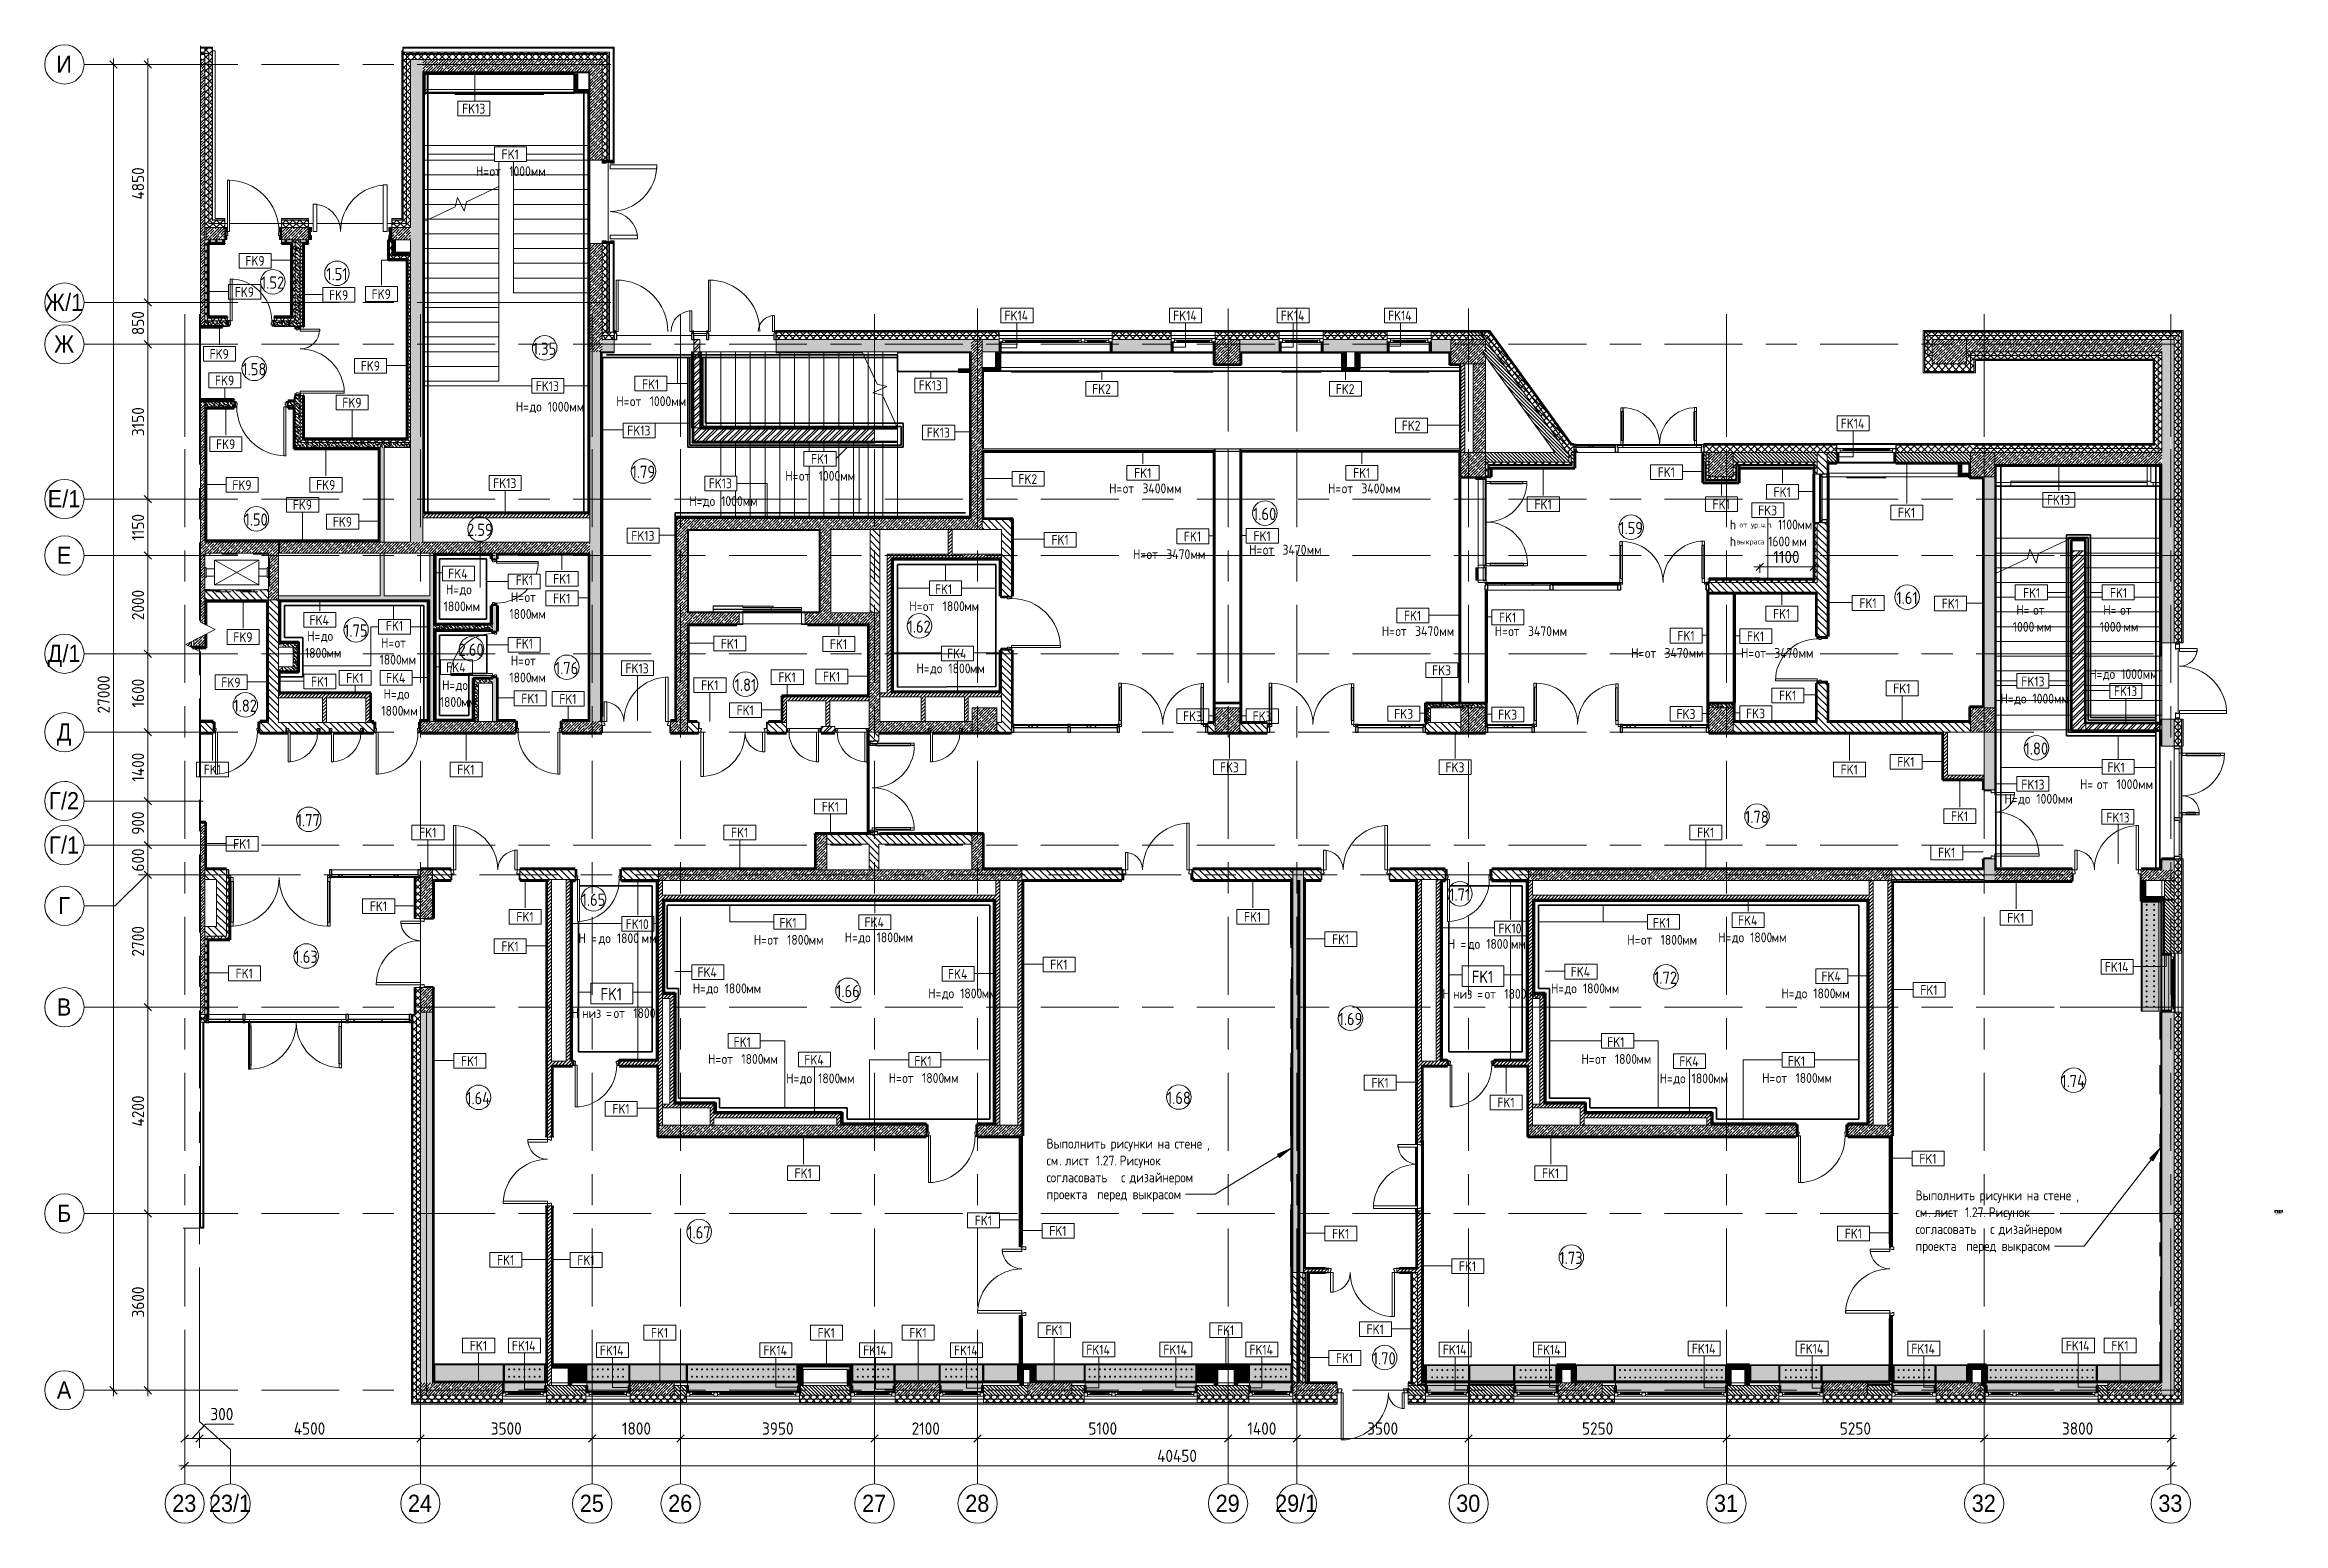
# Model space of a CAD drawing. Header units: millimetres. Extents: x 81711 to 274967, y -8553 to 29000.
# Drawn here: x 81711 to 127300, y -2706 to 27400 of the extents above; entities that cross this region are included whole.
import ezdxf

# ---------------------------------------------------------------- set-up
doc = ezdxf.new("R2010")
doc.units = ezdxf.units.MM
for name, pattern in [('Осевая', [3175, 635, -476.25, 1587.5, -476.25]), ('Снесенные', [714.375, 476.25, -238.125]), ('Штрих', [635, 317.5, -317.5]), ('Штрих короткий', [300, 150, -150])]:
    doc.linetypes.add(name, pattern=pattern)
for name, color, linetype, lineweight in [('A-ANNO-DIMS', 7, 'Continuous', 9), ('A-ANNO-DIMS-100', 7, 'Continuous', 9), ('A-AREA-IDEN', 7, 'Continuous', 9), ('A-DETL', 7, 'Continuous', 9), ('A-DETL-1', 7, 'Continuous', 35), ('A-DETL-16', 7, 'Continuous', 20), ('A-DETL-3', 7, 'Continuous', 40), ('A-DETL-GENF', 7, 'Continuous', 9), ('A-DOOR', 7, 'Continuous', 9), ('A-DOOR-1', 7, 'Continuous', 13), ('A-DOOR-2', 7, 'Штрих короткий', 9), ('A-DOOR-FRAM', 7, 'Continuous', 13), ('A-DOOR-FRAM-1', 7, 'Continuous', 9), ('A-GENM', 7, 'Штрих', 9), ('A-GLAZ', 7, 'Continuous', 9), ('A-GLAZ-1', 7, 'Continuous', 13), ('A-GLAZ-CURT', 7, 'Continuous', 9), ('A-GLAZ-CURT-1', 7, 'Continuous', 25), ('A-GLAZ-CWMG', 7, 'Continuous', 9), ('A-GLAZ-CWMG-1', 7, 'Continuous', 25), ('A-WALL', 7, 'Continuous', 9), ('A-WALL-IDEN', 7, 'Continuous', 9), ('G-ANNO-TEXT', 7, 'Continuous', 9), ('I-WALL', 7, 'Continuous', 9), ('M-EQPM', 7, 'Continuous', 9), ('M-EQPM-1', 7, 'Штрих', 9), ('M-EQPM-2', 7, 'Снесенные', 9), ('S-COLS', 7, 'Continuous', 9), ('S-STRS-1', 7, 'Continuous', 9), ('S-STRS-MBND', 7, 'Continuous', 9), ('Знаки', 7, 'Continuous', 9), ('Оси', 7, 'Continuous', 9), ('Оси-1', 7, 'Continuous', 20), ('Оси-2', 7, 'Осевая', 9)]:
    doc.layers.add(name, color=color, linetype=linetype, lineweight=lineweight)
for name, color, linetype, lineweight, true_color in [('A-DETL-10', 7, 'Continuous', 40, 0x408080), ('A-DETL-11', 7, 'Continuous', 40, 0xc2dce7), ('A-DETL-12', 7, 'Continuous', 40, 0xe8ca86), ('A-DETL-13', 5, 'Continuous', 40, 0x0000ff), ('A-DETL-14', 7, 'Continuous', 40, 0xffd2ff), ('A-DETL-15', 7, 'Continuous', 40, 0xc89191), ('A-DETL-2', 7, 'Continuous', 40, 0x50fe6a), ('A-DETL-4', 7, 'Continuous', 40, 0x85be7e), ('A-DETL-5', 7, 'Continuous', 40, 0xede76b), ('A-DETL-6', 7, 'Continuous', 40, 0xd6bca3), ('A-DETL-7', 7, 'Continuous', 40, 0x7171ff), ('A-DETL-8', 7, 'Continuous', 40, 0xbdf0ee), ('A-DETL-9', 7, 'Continuous', 40, 0xff8f59), ('A-WALL-1', 7, 'Continuous', 9, 0xc0c0c0), ('A-WALL-2', 7, 'Continuous', 9, 0xff80c0), ('A-WALL-3', 7, 'Continuous', 9, 0xe1dc04), ('A-WALL-4', 5, 'Continuous', 9, 0x0000ff), ('A-WALL-5', 7, 'Continuous', 9, 0x8080ff), ('A-WALL-6', 7, 'Continuous', 9, 0x73b588), ('A-WALL-7', 7, 'Continuous', 9, 0x3f92ba), ('G-ANNO-TEXT-1', 7, 'Continuous', 9, 0x3c3c3c), ('I-WALL-1', 7, 'Continuous', 9, 0x73b588), ('I-WALL-10', 7, 'Continuous', 80, 0x008000), ('I-WALL-11', 7, 'Continuous', 80, 0xe1dc04), ('I-WALL-12', 7, 'Continuous', 50, 0xe1dc04), ('I-WALL-13', 7, 'Continuous', 53, 0xeaa7bf), ('I-WALL-14', 7, 'Continuous', 80, 0x8080ff), ('I-WALL-15', 5, 'Continuous', 53, 0x0000ff), ('I-WALL-16', 7, 'Continuous', 80, 0x73b588), ('I-WALL-17', 5, 'Continuous', 50, 0x0000ff), ('I-WALL-18', 7, 'Continuous', 90, 0x00ff40), ('I-WALL-19', 7, 'Continuous', 80, 0xffd2ff), ('I-WALL-2', 7, 'Continuous', 9, 0x00ff40), ('I-WALL-20', 7, 'Continuous', 35, 0x6ba75f), ('I-WALL-21', 7, 'Continuous', 35, 0xa1bb8f), ('I-WALL-22', 7, 'Continuous', 9, 0xd1cbbf), ('I-WALL-23', 7, 'Continuous', 70, 0xa9f3f5), ('I-WALL-24', 7, 'Continuous', 80, 0x3f92ba), ('I-WALL-3', 7, 'Continuous', 9, 0xa9f3f5), ('I-WALL-4', 7, 'Continuous', 9, 0x3f92ba), ('I-WALL-5', 7, 'Continuous', 9, 0xc0c0c0), ('I-WALL-6', 7, 'Continuous', 9, 0xcbc7bf), ('I-WALL-7', 7, 'Continuous', 53, 0xff80c0), ('I-WALL-8', 7, 'Continuous', 80, 0xff80c0), ('I-WALL-9', 7, 'Continuous', 35, 0x008000), ('S-WALL-ANLY', 7, 'Continuous', 13, 0x008040), ('S-WALL-ANLY-1', 7, 'Continuous', 5, 0x008040), ('Знаки-1', 7, 'Continuous', 9, 0xdfdfdf), ('Знаки-2', 9, 'Continuous', 9, 0x808080), ('Знаки-3', 7, 'Continuous', 9, 0xd1cabb), ('Знаки-5', 7, 'Continuous', 9, 0xc1bbaf), ('Знаки-6', 7, 'Continuous', 9, 0xaba79f), ('Знаки-7', 7, 'Continuous', 9, 0xd4ccbd), ('Знаки-8', 7, 'Continuous', 9, 0xccc5b7), ('Знаки-9', 7, 'Continuous', 9, 0xd5cdbe)]:
    doc.layers.add(name, color=color, linetype=linetype, lineweight=lineweight, true_color=true_color)
doc.layers.add('Знаки-4', color=7, linetype='Continuous', lineweight=9, transparency=0.5)
doc.styles.add('Arial', font='arial.ttf', dxfattribs={"width": 0.9, "height": 350})
doc.styles.add('GOST Common', font='GOST_Common.ttf', dxfattribs={"width": 0.9, "height": 200})
doc.styles.add('GOST Common_1', font='GOST_Common.ttf', dxfattribs={"width": 0.9, "height": 250})
doc.styles.add('GOST Common_2', font='GOST_Common.ttf', dxfattribs={"width": 0.9, "height": 111.001935})
doc.styles.add('GOST Common_3', font='GOST_Common.ttf', dxfattribs={"width": 0.9, "height": 3.5})
doc.styles.add('GOST Common_4', font='GOST_Common.ttf', dxfattribs={"width": 0.9, "height": 2.5})
doc.styles.add('ISOCPEUR', font='isocpeur.ttf', dxfattribs={"width": 0.9, "height": 250})
doc.styles.add('ISOCPEUR_1', font='isocpeur.ttf', dxfattribs={"width": 0.9, "height": 2.5})
doc.styles.add('ISOCPEUR_2', font='isocpeur.ttf', dxfattribs={"height": 2.5})
doc.dimstyles.new('ISO-2_5_0_9К_БОЛЬШОЙ', dxfattribs={"dimscale": 304.8, "dimtxt": 248.995294, "dimasz": 0.492126, "dimexe": 0.393701, "dimexo": 0.984252, "dimgap": 0, "dimtad": 1, "dimdec": 0, "dimrnd": 10, "dimzin": 0, "dimdsep": 46, "dimtxsty": 'ISOCPEUR', "dimblk1": 'OBLIQUE', "dimblk2": 'OBLIQUE', "dimsah": 1, "dimcen": 0.09, "dimdle": 0.393701, "dimazin": 0, "dimtfac": 1, "dimtdec": 4, "dimtix": 1, "dimtmove": 1, "dimatfit": 3, "dimfxl": 1, "dimtvp": 1, "dimtolj": 1, "dimtzin": 0, "dimarcsym": 2})
doc.dimstyles.new('ISO-2_5_0_9К_БОЛЬШОЙ_1', dxfattribs={"dimscale": 304.8, "dimtxt": 248.995294, "dimasz": 0.492126, "dimexe": 0.393701, "dimexo": 0.984252, "dimgap": 0, "dimtad": 1, "dimdec": 0, "dimrnd": 10, "dimzin": 0, "dimdsep": 46, "dimtxsty": 'ISOCPEUR', "dimblk1": 'OBLIQUE', "dimblk2": 'OBLIQUE', "dimsah": 1, "dimcen": 0.09, "dimdle": 0.393701, "dimazin": 0, "dimtfac": 1, "dimtdec": 4, "dimtix": 1, "dimtmove": 0, "dimatfit": 3, "dimfxl": 1, "dimtvp": 1, "dimtolj": 1, "dimtzin": 0, "dimarcsym": 2})
doc.dimstyles.new('ISO-2_5_0_9К_БОЛЬШОЙ_2', dxfattribs={"dimscale": 304.8, "dimtxt": 248.995294, "dimasz": 0.492126, "dimexe": 0.393701, "dimexo": 0.984252, "dimgap": 0, "dimtad": 1, "dimdec": 0, "dimrnd": 10, "dimzin": 0, "dimdsep": 46, "dimtxsty": 'ISOCPEUR', "dimblk1": 'OBLIQUE', "dimblk2": 'OBLIQUE', "dimsah": 1, "dimcen": 0.09, "dimdle": 0.393701, "dimazin": 0, "dimtfac": 1, "dimtdec": 4, "dimtix": 1, "dimtmove": 2, "dimatfit": 3, "dimfxl": 1, "dimtvp": 1, "dimtolj": 1, "dimtzin": 0, "dimarcsym": 2})
pattern_1 = [(135, (0, 0), (-35.35534, -35.35534), [])]
pattern_2 = [(45, (0, 0), (-57.024626, 57.024626), []), (45, (57.025, 0), (-57.024626, 57.024626), [100.806, -20.161, 3.353, -16.808])]
pattern_3 = [(45, (0, 0), (-35.35534, 35.35534), [])]
pattern_4 = [(135, (0, 0), (-70.71068, -70.71068), [])]
pattern_5 = [(45, (0, 0), (-70.71068, 70.71068), []), (135, (0, 0), (-70.71068, -70.71068), [])]
pattern_6 = [(135, (1826.41, 164.685), (-14.14214, -14.14214), []), (225, (1826.41, 164.685), (14.14214, -14.14214), [])]
pattern_7 = [(45, (-296.384, 164.685), (-14.1421, 14.1421), []), (135, (-296.384, 164.685), (-14.1421, -14.1421), [])]
pattern_8 = [(135, (1826.41, 104.685), (-14.14214, -14.14214), []), (225, (1826.41, 104.685), (14.14214, -14.14214), [])]
pattern_9 = [(45, (-296.384, 104.685), (-14.1421, 14.1421), []), (135, (-296.384, 104.685), (-14.1421, -14.1421), [])]
pattern_10 = [(135, (0, 0), (-75.43415, -75.43415), [106.68, -17.78, 3.556, -17.78]), (135, (0, 75.39), (-75.43415, -75.43415), []), (50, (0, 0), (127.52922, -11.15758), [13.335, -146.685]), (355, (0, 0), (-24.66966, 133.74002), [10.668, -117.348]), (100.451, (10.63, -0.93), (102.85973, 122.58178), [11.333, -124.663]), (46.184, (0, 35.56), (189.75516, -29.43036), [20.002, -220.027]), (96.636, (15.81, 33.1), (166.1822, 173.1996), [17, -186.995]), (351.184, (0, 35.56), (166.18393, 173.19757), [16.002, -176.022]), (21, (17.78, 26.67), (106.130265, -71.58603), [13.335, -146.685]), (326, (17.78, 26.67), (43.26188, 128.93175), [10.668, -117.348]), (71.451, (26.62, 20.7), (149.39198, 57.34505), [11.333, -124.663]), (37.5, (0, 0), (2.162228, 59.188357), [3.353, -112.573, 3.353, -115.773, -117.793]), (37.5, (0, 0), (2.162228, 59.188357), [-235.052, 3.353, -114.44]), (7.5, (0, 0), (46.773857, 70.126152), [3.353, -64.567, 3.353, -109.906, -44.894]), (7.5, (0, 0), (46.773857, 70.126152), [-181.178, 3.353, -41.542]), (327.5, (-39.65, 0), (94.913671, -4.010093), [3.353, -41.097, 3.353, -135.331, -184.023]), (327.5, (-39.65, 0), (94.913671, -4.010093), [-183.134, 3.353, -180.67]), (317.5, (-57.43, 0), (103.69057, 17.79882), [3.353, -54.432, 3.353, -88.748, -130.683]), (317.5, (-57.43, 0), (103.69057, 17.79882), [-149.885, 3.353, -127.33])]
pattern_11 = [(135, (1471.41, 189.685), (-14.14214, -14.14214), []), (225, (1471.41, 189.685), (14.14214, -14.14214), [])]
pattern_12 = [(45, (-651.384, 189.685), (-14.1421, 14.1421), []), (135, (-651.384, 189.685), (-14.1421, -14.1421), [])]
pattern_13 = [(45, (0, 0), (-85.53659, 85.53659), []), (45, (57.02, 0), (-85.53659, 85.53659), [])]
pattern_14 = [(45, (-121180, -18850), (-57.024626, 57.024626), []), (45, (-121122.975, -18850), (-57.024626, 57.024626), [100.806, -20.161, 3.353, -16.808])]
pattern_15 = [(0, (0, 0), (121.92, 30.48), [10.058, -81.382, 10.058, -81.382, -487.68]), (0, (0, 0), (121.92, 30.48), [-182.88, 10.058, -172.822, 10.058, -81.382, -213.36]), (0, (0, 0), (121.92, 30.48), [-457.2, 10.058, -50.902, 10.058, -142.342]), (120, (45.72, 15.24), (-87.356454, 90.345817), [10.058, -81.382, 10.058, -81.382, -487.68]), (120, (45.72, 15.24), (-87.356454, 90.345817), [-182.88, 10.058, -172.822, 10.058, -81.382, -213.36]), (120, (45.72, 15.24), (-87.356454, 90.345817), [-457.2, 10.058, -50.902, 10.058, -142.342]), (240, (60.96, 76.2), (-34.563546, -120.825817), [10.058, -81.382, 10.058, -81.382, -487.68]), (240, (60.96, 76.2), (-34.563546, -120.825817), [-182.88, 10.058, -172.822, 10.058, -81.382, -213.36]), (240, (60.96, 76.2), (-34.563546, -120.825817), [-457.2, 10.058, -50.902, 10.058, -142.342])]
pattern_16 = [(45, (0, 0), (-106.06602, 106.06602), []), (135, (0, 0), (-106.06602, -106.06602), [])]

msp = doc.modelspace()

# ---------------------------------------------------------------- texts
at = {"layer": 'A-AREA-IDEN', "char_height": 250, "attachment_point": 1, "style": 'GOST Common_1'}
for s, insert, width in [('1.51', (87443.5, 22854.7), 548.354), ('1.52', (86114, 22682), 606.076), ('1.35', (91650.1, 21335.2), 606.076), ('1.58', (85734.2, 20919.2), 606.076), ('1.79', (93661.7, 18828.9), 606.076), ('1.50', (85778.6, 17857), 606.076), ('1.60', (106319.1, 17971.8), 606.076), ('2.59', (90310.4, 17647.6), 663.797), ('1.59', (113777, 17684.4), 606.076), ('1.61', (119422.3, 16262.2), 548.354), ('1.75', (87808.3, 15595.5), 606.076), ('1.62', (99282.4, 15676.4), 606.076), ('2.60', (90137.8, 15205.9), 663.797), ('1.76', (92100.3, 14831.9), 606.076), ('1.81', (95762.4, 14490.3), 548.354), ('1.82', (85553.6, 14066.4), 606.076), ('1.80', (122032.4, 13192.3), 606.076), ('1.77', (86844.1, 11735.9), 606.076), ('1.78', (116340.7, 11801.5), 606.076), ('1.65', (92644.9, 10115.2), 606.076), ('1.71', (110314.5, 10219.8), 548.354), ('1.63', (86794.1, 8952.9), 606.076), ('1.66', (97828.2, 8254), 606.076), ('1.72', (114487.8, 8527.4), 606.076), ('1.69', (108060.6, 7687.5), 606.076), ('1.74', (122780.8, 6424), 627.721), ('1.64', (90294.2, 6074.7), 627.721), ('1.68', (104564.8, 6081), 606.076), ('1.67', (94797.3, 3341), 606.076), ('1.73', (112559.3, 2822.3), 606.076), ('1.70', (108757.6, 775.6), 606.076)]:
    msp.add_mtext(s, dxfattribs=dict(at, insert=insert, width=width))
at = {"layer": 'A-WALL-IDEN', "char_height": 200, "attachment_point": 1, "style": 'GOST Common'}
for s, insert, width in [('FK9', (85796.8, 23098.8), 497.848), ('FK9', (85581.3, 22463.9), 497.848), ('FK9', (87500.7, 22402.1), 497.848), ('FK9', (88368.5, 22421.3), 497.848), ('FK14', (101257.6, 21984.1), 627.721), ('FK14', (104692.1, 21984.1), 627.721), ('FK14', (106883.6, 21984.1), 627.721), ('FK14', (109069.3, 21984.1), 627.721), ('FK9', (85067.7, 21203), 497.848), ('FK9', (85177.6, 20662.3), 497.848), ('FK9', (88146.8, 20958.8), 497.848), ('FK9', (87771.5, 20210.3), 497.848), ('FK2', (103041.5, 20489.2), 497.848), ('FK2', (108003.1, 20489.2), 497.848), ('FK13', (93574, 19644.1), 598.861), ('FK13', (99673.4, 19602.9), 598.861), ('FK2', (109347.3, 19743.1), 497.848), ('FK14', (118288.5, 19786.8), 627.721), ('FK9', (85199.2, 19365.7), 497.848), ('FK1', (103897.7, 18779.2), 447.342), ('FK1', (108357.5, 18779.2), 447.342), ('FK1', (114561.4, 18795.5), 447.342), ('FK9', (85531.3, 18532.7), 497.848), ('FK9', (87237.5, 18535.7), 497.848), ('FK13', (90843.8, 18572.3), 598.861), ('FK2', (101539.7, 18655.6), 497.848), ('FK1', (116920.8, 18390.2), 447.342), ('FK9', (86762.5, 18130.3), 497.848), ('FK9', (87577.8, 17785.6), 497.848), ('FK1', (112051.6, 18139.2), 447.342), ('FK1', (115677.9, 18139.2), 447.342), ('FK3', (116605.9, 18016.7), 490.633), ('FK1', (119452.6, 17971.8), 447.342), ('FK13', (122488, 18232.1), 598.861), ('FK13', (93656.3, 17500.2), 598.861), ('FK1', (102213.5, 17417.1), 447.342), ('FK1', (104911, 17486.5), 447.342), ('FK1', (106328.5, 17494), 447.342), ('FK4', (89927.6, 16731.2), 519.493), ('FK1', (92065.3, 16622.9), 447.342), ('FK1', (92064.5, 16224.3), 447.342), ('FK1', (118669, 16128.1), 447.342), ('FK1', (120345, 16118.7), 447.342), ('FK4', (87103.1, 15783.2), 519.493), ('FK1', (109392.9, 15873.6), 447.342), ('FK1', (111328.5, 15836.7), 447.342), ('FK1', (116910.8, 15911.3), 447.342), ('FK9', (85551.5, 15435.7), 497.848), ('FK1', (95480.7, 15301.3), 447.342), ('FK1', (97701.1, 15294.1), 447.342), ('FK4', (100087.7, 15102.3), 519.493), ('FK1', (114961.4, 15463.9), 447.342), ('FK1', (116379, 15451.8), 447.342), ('FK1', (87850.3, 14604), 447.342), ('FK4', (88659, 14604), 519.493), ('FK4', (89885.4, 14820.5), 519.493), ('FK13', (93538.1, 14800.8), 598.861), ('FK1', (96653.9, 14619.2), 447.342), ('FK1', (97561, 14630.9), 447.342), ('FK3', (109966.4, 14761.9), 490.633), ('FK9', (85306.8, 14515.3), 497.848), ('FK1', (87132.8, 14529.3), 447.342), ('FK1', (91417, 14186.8), 447.342), ('FK1', (92190.4, 14176.8), 447.342), ('FK1', (95078.8, 14456.8), 447.342), ('FK1', (117032.2, 14247.3), 447.342), ('FK1', (119357.1, 14391.6), 447.342), ('FK13', (123853.4, 14336.2), 598.861), ('FK1', (95801, 13947.8), 447.342), ('FK3', (104893.4, 13825.4), 490.633), ('FK3', (106311, 13824.3), 490.633), ('FK3', (109193.4, 13874.7), 490.633), ('FK3', (111311, 13858.2), 490.633), ('FK3', (114943.9, 13870.5), 490.633), ('FK3', (116361, 13881.8), 490.633), ('FK3', (105645.7, 12785), 490.633), ('FK3', (110238.3, 12785), 490.633), ('FK1', (119441, 12896), 447.342), ('FK1', (84948.8, 12739.2), 447.342), ('FK1', (90111.3, 12739.2), 447.342), ('FK1', (118286.9, 12739.2), 447.342), ('FK1', (97535.6, 11982.6), 447.342), ('FK1', (89335.8, 11456.8), 447.342), ('FK1', (95687.3, 11456.8), 447.342), ('FK1', (115362.4, 11456.8), 447.342), ('FK1', (120533.2, 11789.2), 447.342), ('FK1', (85548.5, 11226), 447.342), ('FK1', (120271, 11050.5), 447.342), ('FK1', (88331, 9956.1), 447.342), ('FK1', (91315.4, 9739.2), 447.342), ('FK10', (93543.1, 9593), 606.076), ('FK4', (98406.2, 9630.8), 519.493), ('FK1', (106133.5, 9739.2), 447.342), ('FK4', (116195.4, 9668.3), 519.493), ('FK1', (121679.5, 9719.2), 447.342), ('FK1', (91011, 9139.5), 447.342), ('FK1', (107928.5, 9283.5), 447.342), ('FK10', (111318.2, 9502.3), 606.076), ('FK1', (102188.5, 8768.7), 447.342), ('FK14', (123666.8, 8720.1), 627.721), ('FK1', (85598.5, 8587.7), 447.342), ('FK4', (95004.4, 8613.1), 519.493), ('FK4', (100106.3, 8576.4), 519.493), ('FK4', (112788.8, 8622.1), 519.493), ('FK4', (117896.3, 8527.9), 519.493), ('FK1', (119908.5, 8251.3), 447.342), ('FK1', (90188.5, 6803.4), 447.342), ('FK4', (97180.5, 6830.8), 519.493), ('FK4', (115000.1, 6797.3), 519.493), ('FK1', (108731, 6361.2), 447.342), ('FK1', (111295.8, 5959.2), 447.342), ('FK1', (93271, 5830.3), 447.342), ('FK1', (119888.5, 4814.3), 447.342), ('FK1', (96981.5, 4519.2), 447.342), ('FK1', (112203.6, 4519.2), 447.342), ('FK1', (100651, 3557.1), 447.342), ('FK1', (102168.5, 3344.7), 447.342), ('FK1', (107928.5, 3287.3), 447.342), ('FK1', (118371, 3291.5), 447.342), ('FK1', (90921.6, 2752.8), 447.342), ('FK1', (92557.5, 2750.1), 447.342), ('FK1', (110511.8, 2625.6), 447.342), ('FK1', (90367.5, 1006.8), 447.342), ('FK14', (91224.4, 1006.8), 627.721), ('FK14', (93017, 911.6), 627.721), ('FK1', (94056.9, 1270.4), 447.342), ('FK14', (96347.5, 911.6), 627.721), ('FK1', (97452.3, 1270.4), 447.342), ('FK14', (98378.6, 911.6), 627.721), ('FK1', (99320.8, 1270.4), 447.342), ('FK14', (100230.1, 911.6), 627.721), ('FK1', (102091.6, 1323.4), 447.342), ('FK14', (102922.5, 926.4), 627.721), ('FK14', (104492.1, 926.4), 627.721), ('FK1', (105585.1, 1323.4), 447.342), ('FK14', (106245.4, 926.4), 627.721), ('FK1', (108631, 1341.9), 447.342), ('FK14', (110184.2, 926.4), 627.721), ('FK14', (112102.4, 926.4), 627.721), ('FK14', (115255.3, 946.8), 627.721), ('FK14', (117453.1, 946.8), 627.721), ('FK14', (119725.5, 946.8), 627.721), ('FK14', (122873.1, 1006.8), 627.721), ('FK1', (123800.1, 1006.8), 447.342), ('FK1', (108008.5, 754.4), 447.342)]:
    msp.add_mtext(s, dxfattribs=dict(at, insert=insert, width=width))
at = {"layer": 'G-ANNO-TEXT', "attachment_point": 1}
for s, insert, char_height, width, style in [('h ', (116030.5, 17729.7), 200, 238.101, 'GOST Common'), ('\\fGOST Common|b0|i0|c204|p34|;\\W.9;h', (116030.5, 17385.7), 200, 158.734, 'GOST Common'), ('от', (116227, 17680.1), 111, 230.886, 'GOST Common_2'), ('\\fGOST Common|b0|i0|c204|p34|;\\W.9; ', (116417.5, 17680.1), 111.002, 50.506, 'GOST Common_2'), ('ур', (116459.1, 17680.1), 111, 202.025, 'GOST Common_2'), ('\\fGOST Common|b0|i0|c204|p34|;\\W.9;.', (116625.8, 17680.1), 111.002, 43.291, 'GOST Common_2'), ('\\fGOST Common|b0|i0|c204|p34|;\\W.9;ч', (116661.6, 17680.1), 111.002, 101.013, 'GOST Common_2'), ('\\fGOST Common|b0|i0|c204|p34|;\\W.9;.', (116744.9, 17680.1), 111.002, 43.291, 'GOST Common_2'), ('\\fGOST Common|b0|i0|c204|p34|;\\W.9; ', (116768.7, 17336.1), 111.002, 50.506, 'GOST Common_2'), ('\\fGOST Common|b0|i0|c204|p34|;\\W.9;п', (116780.6, 17680.1), 111.002, 101.013, 'GOST Common_2'), ('1600', (116810.4, 17385.7), 200, 584.43, 'GOST Common'), ('\\fGOST Common|b0|i0|c204|p34|;\\W.9;.', (116864, 17680.1), 111.002, 43.291, 'GOST Common_2'), (' 1100', (116899.7, 17729.7), 200, 613.291, 'GOST Common'), ('мм', (117292.6, 17385.7), 200, 360.759, 'GOST Common'), ('мм', (117405.7, 17729.7), 200, 360.759, 'GOST Common'), ('выкраса', (116161.5, 17336.1), 111, 735.949, 'GOST Common_2'), ('\\LУсловные', (127125.3, 3664.6), 3.5, 22.151, 'GOST Common_3'), ('01', (127131.8, 3655.1), 2.5, 3.319, 'GOST Common_4'), ('Номер', (127142.7, 3655.1), 2.5, 10.173, 'GOST Common_4'), ('\\L\\fGOST Common|b0|i0|c204|p34|;\\W.9;\\L ', (127143.6, 3664.6), 3.5, 1.299, 'GOST Common_3'), ('\\Lобозначения', (127144.7, 3664.6), 3.5, 30.159, 'GOST Common_3'), ('\\fGOST Common|b0|i0|c204|p34|;\\W.9; ', (127151.1, 3655.1), 2.5, 0.938, 'GOST Common_4'), ('помещения', (127151.9, 3655.1), 2.5, 18.543, 'GOST Common_4'), ('- FK1', (127202.9, 3657.5), 2.5, 8.37, 'GOST Common_4'), ('- FK2', (127202.9, 3652.3), 2.5, 8.947, 'GOST Common_4'), ('- FK7', (127246.6, 3657.5), 2.5, 8.947, 'GOST Common_4'), ('- FK8', (127246.6, 3652.3), 2.5, 8.947, 'GOST Common_4'), ('- FK13', (127291.6, 3657.5), 2.5, 10.318, 'GOST Common_4'), ('- FK14', (127291.6, 3652.3), 2.5, 10.534, 'GOST Common_4'), ('\\LПримечание', (127125.3, 3634.2), 3.5, 28.5, 'GOST Common_3'), ('1. ', (127125.3, 3624), 2.5, 4.249, 'ISOCPEUR_2'), ('отвечать', (127125.3, 3599.5), 2.5, 18.679, 'ISOCPEUR_2'), ('10. ', (127125.3, 3565.3), 2.5, 6.413, 'ISOCPEUR_2'), ('2. ', (127125.3, 3619.1), 2.5, 4.89, 'ISOCPEUR_2'), ('3. ', (127125.3, 3609.3), 2.5, 4.89, 'ISOCPEUR_2'), ('4. ', (127125.3, 3594.7), 2.5, 5.131, 'ISOCPEUR_2'), ('7. ', (127125.3, 3580), 2.5, 4.89, 'ISOCPEUR_2'), ('верха', (127125.3, 3614.2), 2.5, 11.063, 'ISOCPEUR_2'), ('момента', (127125.3, 3604.4), 2.5, 16.435, 'ISOCPEUR_2'), ('5. ', (127125.3, 3589.8), 2.5, 4.89, 'ISOCPEUR_2'), ('6. ', (127125.3, 3584.9), 2.5, 4.89, 'ISOCPEUR_2'), ('8. ', (127125.3, 3575.1), 2.5, 4.89, 'ISOCPEUR_2'), ('9. ', (127125.3, 3570.2), 2.5, 4.89, 'ISOCPEUR_2'), ('За', (127128.8, 3624), 2.5, 4.73, 'ISOCPEUR_2'), ('Листы', (127129.4, 3570.2), 2.5, 11.544, 'ISOCPEUR_2'), ('Объёмы', (127129.4, 3580), 2.5, 14.11, 'ISOCPEUR_2'), ('Объемы', (127129.4, 3575.1), 2.5, 14.11, 'ISOCPEUR_2'), ('\\fISOCPEUR|b0|i0|c204|p34|;В', (127129.4, 3619.1), 2.5, 2.405, 'ISOCPEUR_2'), ('Все', (127129.4, 3609.3), 2.5, 6.413, 'ISOCPEUR_2'), ('Черновую', (127129.4, 3589.8), 2.5, 17.958, 'ISOCPEUR_2'), ('Все', (127129.4, 3584.9), 2.5, 6.413, 'ISOCPEUR_2'), ('Цвет', (127129.6, 3594.7), 2.5, 9.781, 'ISOCPEUR_2'), ('WF01', (127130.1, 3644.8), 2.5, 8.297, 'ISOCPEUR_1'), ('Общую', (127130.6, 3565.3), 2.5, 12.346, 'ISOCPEUR_2'), ('\\fISOCPEUR|b0|i0|c204|p34|; ', (127131.3, 3619.1), 2.5, 1.844, 'ISOCPEUR_2'), ('\\fISOCPEUR|b0|i0|c204|p34|; ', (127132.7, 3624), 2.5, 1.844, 'ISOCPEUR_2'), ('зонах', (127132.9, 3619.1), 2.5, 10.903, 'ISOCPEUR_2'), ('отметку', (127134.2, 3624), 2.5, 16.515, 'ISOCPEUR_2'), ('\\fISOCPEUR|b0|i0|c204|p34|; ', (127134.4, 3614.2), 2.5, 1.844, 'ISOCPEUR_2'), ('\\fISOCPEUR|b0|i0|c204|p34|; ', (127134.6, 3609.3), 2.5, 1.844, 'ISOCPEUR_2'), ('\\fISOCPEUR|b0|i0|c204|p34|; ', (127134.6, 3584.9), 2.5, 1.844, 'ISOCPEUR_2'), ('чистого', (127136, 3614.2), 2.5, 15.392, 'ISOCPEUR_2'), ('материалы', (127136.2, 3609.3), 2.5, 21.004, 'ISOCPEUR_2'), ('размеры', (127136.2, 3584.9), 2.5, 15.713, 'ISOCPEUR_2'), ('\\fISOCPEUR|b0|i0|c204|p34|; ', (127137.6, 3594.7), 2.5, 1.844, 'ISOCPEUR_2'), ('\\fISOCPEUR|b0|i0|c204|p34|; ', (127138.9, 3604.4), 2.5, 1.844, 'ISOCPEUR_2'), ('\\fISOCPEUR|b0|i0|c204|p34|; ', (127138.9, 3570.2), 2.5, 1.844, 'ISOCPEUR_2'), ('затирки', (127139.1, 3594.7), 2.5, 15.793, 'ISOCPEUR_2'), ('их', (127140.4, 3604.4), 2.5, 4.329, 'ISOCPEUR_2'), ('планов', (127140.4, 3570.2), 2.5, 13.228, 'ISOCPEUR_2'), ('\\fISOCPEUR|b0|i0|c204|p34|; ', (127140.7, 3599.5), 2.5, 1.844, 'ISOCPEUR_2'), ('\\fISOCPEUR|b0|i0|c204|p34|; ', (127140.8, 3565.3), 2.5, 1.844, 'ISOCPEUR_2'), ('\\fISOCPEUR|b0|i0|c204|p34|; ', (127141, 3580), 2.5, 1.844, 'ISOCPEUR_2'), ('\\fISOCPEUR|b0|i0|c204|p34|; ', (127141, 3575.1), 2.5, 1.844, 'ISOCPEUR_2'), ('\\fISOCPEUR|b0|i0|c204|p34|; ', (127141.9, 3619.1), 2.5, 1.844, 'ISOCPEUR_2'), ('нормам', (127142.3, 3599.5), 2.5, 13.709, 'ISOCPEUR_2'), ('даны', (127142.5, 3580), 2.5, 9.139, 'ISOCPEUR_2'), ('ведомость', (127142.3, 3565.3), 2.5, 19.962, 'ISOCPEUR_2'), ('Марка', (127142.6, 3644.5), 2.5, 10.678, 'GOST Common_4'), ('материалов', (127142.5, 3575.1), 2.5, 22.928, 'ISOCPEUR_2'), ('\\fISOCPEUR|b0|i0|c204|p34|;с', (127143.4, 3619.1), 2.5, 1.844, 'ISOCPEUR_2'), ('\\fISOCPEUR|b0|i0|c204|p34|; ', (127144, 3604.4), 2.5, 1.844, 'ISOCPEUR_2'), ('\\fISOCPEUR|b0|i0|c204|p34|; ', (127144.2, 3589.8), 2.5, 1.844, 'ISOCPEUR_2'), ('\\fISOCPEUR|b0|i0|c204|p34|; ', (127144.9, 3619.1), 2.5, 1.844, 'ISOCPEUR_2'), ('заказа', (127145.5, 3604.4), 2.5, 13.388, 'ISOCPEUR_2'), ('разбивку', (127145.7, 3589.8), 2.5, 17.397, 'ISOCPEUR_2'), ('мокрыми', (127146.4, 3619.1), 2.5, 15.873, 'ISOCPEUR_2'), ('\\fISOCPEUR|b0|i0|c204|p34|; ', (127148.7, 3614.2), 2.5, 1.844, 'ISOCPEUR_2'), ('\\fISOCPEUR|b0|i0|c204|p34|; ', (127149.1, 3584.9), 2.5, 1.844, 'ISOCPEUR_2'), (' +0.000 ', (127147.9, 3624), 2.5, 15.392, 'ISOCPEUR_2'), ('\\fISOCPEUR|b0|i0|c204|p34|; ', (127150.1, 3580), 2.5, 1.844, 'ISOCPEUR_2'), ('пола', (127150.2, 3614.2), 2.5, 8.899, 'ISOCPEUR_2'), ('даны', (127150.7, 3584.9), 2.5, 9.139, 'ISOCPEUR_2'), ('\\fISOCPEUR|b0|i0|c204|p34|; ', (127151.3, 3570.2), 2.5, 1.844, 'ISOCPEUR_2'), ('\\fGOST Common|b0|i0|c204|p34|;\\W.9; ', (127151.4, 3644.5), 2.5, 0.938, 'GOST Common_4'), ('без', (127151.6, 3580), 2.5, 6.333, 'ISOCPEUR_2'), ('\\fISOCPEUR|b0|i0|c204|p34|; ', (127152.2, 3594.7), 2.5, 1.844, 'ISOCPEUR_2'), ('отделки', (127152.2, 3644.5), 2.5, 14.142, 'GOST Common_4'), ('отделки', (127152.8, 3570.2), 2.5, 15.713, 'ISOCPEUR_2'), ('\\fISOCPEUR|b0|i0|c204|p34|; ', (127153.5, 3609.3), 2.5, 1.844, 'ISOCPEUR_2'), ('\\fISOCPEUR|b0|i0|c204|p34|; ', (127153.6, 3599.5), 2.5, 1.844, 'ISOCPEUR_2'), ('должны', (127153.7, 3594.7), 2.5, 13.789, 'ISOCPEUR_2'), ('должны', (127155, 3609.3), 2.5, 13.789, 'ISOCPEUR_2'), ('пожаробезопасности', (127155.1, 3599.5), 2.5, 39.764, 'ISOCPEUR_2'), ('\\fISOCPEUR|b0|i0|c204|p34|; ', (127156.5, 3604.4), 2.5, 1.844, 'ISOCPEUR_2'), ('\\fISOCPEUR|b0|i0|c204|p34|; ', (127156.8, 3580), 2.5, 1.844, 'ISOCPEUR_2'), ('\\fISOCPEUR|b0|i0|c204|p34|;.', (127157.5, 3614.2), 2.5, 0.882, 'ISOCPEUR_2'), ('\\fISOCPEUR|b0|i0|c204|p34|; ', (127158.2, 3584.9), 2.5, 1.844, 'ISOCPEUR_2'), ('\\fISOCPEUR|b0|i0|c204|p34|;и', (127158.1, 3604.4), 2.5, 2.165, 'ISOCPEUR_2'), ('учёта', (127158.3, 3580), 2.5, 11.624, 'ISOCPEUR_2'), ('\\fISOCPEUR|b0|i0|c204|p34|; ', (127158.8, 3565.3), 2.5, 1.844, 'ISOCPEUR_2'), ('\\fISOCPEUR|b0|i0|c204|p34|; ', (127159.5, 3619.1), 2.5, 1.844, 'ISOCPEUR_2'), ('\\fISOCPEUR|b0|i0|c204|p34|; ', (127159.8, 3604.4), 2.5, 1.844, 'ISOCPEUR_2'), ('\\fISOCPEUR|b0|i0|c204|p34|;с', (127159.7, 3584.9), 2.5, 1.844, 'ISOCPEUR_2'), ('\\fISOCPEUR|b0|i0|c204|p34|; ', (127160, 3589.8), 2.5, 1.844, 'ISOCPEUR_2'), ('зашивок', (127160.3, 3565.3), 2.5, 15.793, 'ISOCPEUR_2'), ('принята', (127160.6, 3624), 2.5, 15.954, 'ISOCPEUR_2'), ('\\fISOCPEUR|b0|i0|c204|p34|; ', (127161.2, 3584.9), 2.5, 1.844, 'ISOCPEUR_2'), ('процессами', (127161, 3619.1), 2.5, 21.726, 'ISOCPEUR_2'), ('\\fISOCPEUR|b0|i0|c204|p34|; ', (127161.4, 3575.1), 2.5, 1.844, 'ISOCPEUR_2'), ('поставки', (127161.4, 3604.4), 2.5, 17.797, 'ISOCPEUR_2'), ('элементов', (127161.6, 3589.8), 2.5, 20.283, 'ISOCPEUR_2'), ('учетом', (127162.8, 3584.9), 2.5, 13.789, 'ISOCPEUR_2'), ('\\fISOCPEUR|b0|i0|c204|p34|;и', (127163, 3575.1), 2.5, 2.165, 'ISOCPEUR_2'), ('\\fGOST Common|b0|i0|c204|p34|;\\W.9; ', (127163.8, 3644.5), 2.5, 0.938, 'GOST Common_4'), ('стен', (127164.6, 3644.5), 2.5, 8.009, 'GOST Common_4'), ('\\fISOCPEUR|b0|i0|c204|p34|; ', (127164.7, 3575.1), 2.5, 1.844, 'ISOCPEUR_2'), ('\\fISOCPEUR|b0|i0|c204|p34|; ', (127165.1, 3594.7), 2.5, 1.844, 'ISOCPEUR_2'), ('\\fISOCPEUR|b0|i0|c204|p34|; ', (127165.8, 3570.2), 2.5, 1.844, 'ISOCPEUR_2'), ('\\fISOCPEUR|b0|i0|c204|p34|; ', (127166.4, 3609.3), 2.5, 1.844, 'ISOCPEUR_2'), ('оборудования', (127166.3, 3575.1), 2.5, 26.215, 'ISOCPEUR_2'), ('быть', (127166.6, 3594.7), 2.5, 9.46, 'ISOCPEUR_2'), ('см', (127167.3, 3570.2), 2.5, 4.249, 'ISOCPEUR_2'), ('\\fISOCPEUR|b0|i0|c204|p34|; ', (127167.9, 3580), 2.5, 1.844, 'ISOCPEUR_2'), ('быть', (127167.9, 3609.3), 2.5, 9.46, 'ISOCPEUR_2'), ('строительных', (127169.4, 3580), 2.5, 27.017, 'ISOCPEUR_2'), ('. ', (127170.8, 3570.2), 2.5, 2.726, 'ISOCPEUR_2'), ('совместно', (127173.1, 3570.2), 2.5, 19.641, 'ISOCPEUR_2'), ('\\fISOCPEUR|b0|i0|c204|p34|; ', (127173.3, 3565.3), 2.5, 1.844, 'ISOCPEUR_2'), ('\\fISOCPEUR|b0|i0|c204|p34|; ', (127173.7, 3624), 2.5, 1.844, 'ISOCPEUR_2'), ('\\fISOCPEUR|b0|i0|c204|p34|; ', (127174.1, 3584.9), 2.5, 1.844, 'ISOCPEUR_2'), ('\\fISOCPEUR|b0|i0|c204|p34|; ', (127174.4, 3594.7), 2.5, 1.844, 'ISOCPEUR_2'), ('\\fISOCPEUR|b0|i0|c204|p34|;и', (127174.9, 3565.3), 2.5, 2.165, 'ISOCPEUR_2'), ('отметка', (127175.3, 3624), 2.5, 16.755, 'ISOCPEUR_2'), ('\\fISOCPEUR|b0|i0|c204|p34|; ', (127175.7, 3609.3), 2.5, 1.844, 'ISOCPEUR_2'), ('чистовой', (127175.7, 3584.9), 2.5, 17.557, 'ISOCPEUR_2'), ('\\fISOCPEUR|b0|i0|c204|p34|;в', (127175.9, 3594.7), 2.5, 2.165, 'ISOCPEUR_2'), ('. ', (127176.1, 3604.4), 2.5, 2.726, 'ISOCPEUR_2'), ('\\fISOCPEUR|b0|i0|c204|p34|; ', (127176.6, 3565.3), 2.5, 1.844, 'ISOCPEUR_2'), ('согласованы', (127177.2, 3609.3), 2.5, 23.89, 'ISOCPEUR_2'), ('\\fISOCPEUR|b0|i0|c204|p34|; ', (127177.7, 3594.7), 2.5, 1.844, 'ISOCPEUR_2'), ('\\fISOCPEUR|b0|i0|c204|p34|; ', (127178.3, 3589.8), 2.5, 1.844, 'ISOCPEUR_2'), ('объема', (127178.2, 3565.3), 2.5, 13.869, 'ISOCPEUR_2'), ('Все', (127178.3, 3604.4), 2.5, 6.413, 'ISOCPEUR_2'), ('\\fISOCPEUR|b0|i0|c204|p34|; ', (127179, 3619.1), 2.5, 1.844, 'ISOCPEUR_2'), ('цвет', (127179.2, 3594.7), 2.5, 9.46, 'ISOCPEUR_2'), ('пола', (127179.8, 3589.8), 2.5, 8.899, 'ISOCPEUR_2'), ('выполнить', (127180.5, 3619.1), 2.5, 20.283, 'ISOCPEUR_2'), ('\\fISOCPEUR|b0|i0|c204|p34|; ', (127183.6, 3604.4), 2.5, 1.844, 'ISOCPEUR_2'), ('материалы', (127185.1, 3604.4), 2.5, 21.004, 'ISOCPEUR_2'), ('\\fISOCPEUR|b0|i0|c204|p34|; ', (127187, 3594.7), 2.5, 1.844, 'ISOCPEUR_2'), ('\\fISOCPEUR|b0|i0|c204|p34|; ', (127187.2, 3589.8), 2.5, 1.844, 'ISOCPEUR_2'), ('\\fISOCPEUR|b0|i0|c204|p34|; ', (127187.9, 3575.1), 2.5, 1.844, 'ISOCPEUR_2'), ('\\fISOCPEUR|b0|i0|c204|p34|;.', (127187.9, 3599.5), 2.5, 0.882, 'ISOCPEUR_2'), ('плитки', (127188.6, 3594.7), 2.5, 13.549, 'ISOCPEUR_2'), ('согласовать', (127188.7, 3589.8), 2.5, 24.211, 'ISOCPEUR_2'), ('\\fISOCPEUR|b0|i0|c204|p34|; ', (127189.1, 3624), 2.5, 1.844, 'ISOCPEUR_2'), ('\\fISOCPEUR|b0|i0|c204|p34|; ', (127189.3, 3570.2), 2.5, 1.844, 'ISOCPEUR_2'), ('указаны', (127189.4, 3575.1), 2.5, 15.713, 'ISOCPEUR_2'), ('\\fISOCPEUR|b0|i0|c204|p34|; ', (127189.6, 3565.3), 2.5, 1.844, 'ISOCPEUR_2'), ('\\fISOCPEUR|b0|i0|c204|p34|; ', (127190.1, 3584.9), 2.5, 1.844, 'ISOCPEUR_2'), ('уровня', (127190.6, 3624), 2.5, 12.987, 'ISOCPEUR_2'), ('\\fISOCPEUR|b0|i0|c204|p34|;с', (127190.8, 3570.2), 2.5, 1.844, 'ISOCPEUR_2'), ('материала', (127191.1, 3565.3), 2.5, 21.004, 'ISOCPEUR_2'), ('\\fISOCPEUR|b0|i0|c204|p34|; ', (127191.7, 3580), 2.5, 1.844, 'ISOCPEUR_2'), ('отделки', (127191.7, 3584.9), 2.5, 15.713, 'ISOCPEUR_2'), ('\\fISOCPEUR|b0|i0|c204|p34|; ', (127192.3, 3570.2), 2.5, 1.844, 'ISOCPEUR_2'), ('расходов', (127193.3, 3580), 2.5, 17.236, 'ISOCPEUR_2'), ('развертками', (127193.8, 3570.2), 2.5, 24.932, 'ISOCPEUR_2'), ('\\fISOCPEUR|b0|i0|c204|p34|; ', (127197, 3609.3), 2.5, 1.844, 'ISOCPEUR_2'), ('\\fISOCPEUR|b0|i0|c204|p34|; ', (127197.2, 3619.1), 2.5, 1.844, 'ISOCPEUR_2'), ('Генеральным', (127198.5, 3609.3), 2.5, 24.532, 'ISOCPEUR_2'), ('обмазочную', (127198.7, 3619.1), 2.5, 22.367, 'ISOCPEUR_2'), ('\\fISOCPEUR|b0|i0|c204|p34|;.', (127199.7, 3594.7), 2.5, 0.882, 'ISOCPEUR_2'), ('\\fISOCPEUR|b0|i0|c204|p34|; ', (127201.3, 3624), 2.5, 1.844, 'ISOCPEUR_2'), ('\\fISOCPEUR|b0|i0|c204|p34|; ', (127202.4, 3604.4), 2.5, 1.844, 'ISOCPEUR_2'), ('\\fISOCPEUR|b0|i0|c204|p34|; ', (127202.4, 3575.1), 2.5, 1.844, 'ISOCPEUR_2'), ('- FK3', (127202.9, 3647), 2.5, 8.947, 'GOST Common_4'), ('- FK4', (127202.9, 3641.7), 2.5, 9.163, 'GOST Common_4'), ('- FK5', (127202.9, 3636.5), 2.5, 8.947, 'GOST Common_4'), ('- FK6', (127202.9, 3631.2), 2.5, 8.947, 'GOST Common_4'), ('чистого', (127202.8, 3624), 2.5, 15.392, 'ISOCPEUR_2'), ('для', (127203.9, 3575.1), 2.5, 6.494, 'ISOCPEUR_2'), ('должны', (127204, 3604.4), 2.5, 13.789, 'ISOCPEUR_2'), ('\\fISOCPEUR|b0|i0|c204|p34|;.', (127204.6, 3584.9), 2.5, 0.882, 'ISOCPEUR_2'), ('\\fISOCPEUR|b0|i0|c204|p34|;.', (127207.5, 3580), 2.5, 0.882, 'ISOCPEUR_2'), ('\\fISOCPEUR|b0|i0|c204|p34|; ', (127208.5, 3565.3), 2.5, 1.844, 'ISOCPEUR_2'), ('\\fISOCPEUR|b0|i0|c204|p34|; ', (127208.7, 3589.8), 2.5, 1.844, 'ISOCPEUR_2'), ('\\fISOCPEUR|b0|i0|c204|p34|; ', (127209.3, 3575.1), 2.5, 1.844, 'ISOCPEUR_2'), ('см', (127210, 3565.3), 2.5, 4.249, 'ISOCPEUR_2'), ('\\fISOCPEUR|b0|i0|c204|p34|;с', (127210.2, 3589.8), 2.5, 1.844, 'ISOCPEUR_2'), ('одного', (127210.8, 3575.1), 2.5, 12.987, 'ISOCPEUR_2'), ('\\fISOCPEUR|b0|i0|c204|p34|; ', (127211.7, 3589.8), 2.5, 1.844, 'ISOCPEUR_2'), ('АП', (127213.2, 3589.8), 2.5, 5.131, 'ISOCPEUR_2'), ('\\fISOCPEUR|b0|i0|c204|p34|;.', (127213.5, 3565.3), 2.5, 0.882, 'ISOCPEUR_2'), ('листы', (127214.2, 3565.3), 2.5, 11.304, 'ISOCPEUR_2'), ('\\fISOCPEUR|b0|i0|c204|p34|;.', (127214.4, 3570.2), 2.5, 0.882, 'ISOCPEUR_2'), ('\\fISOCPEUR|b0|i0|c204|p34|; ', (127215.3, 3604.4), 2.5, 1.844, 'ISOCPEUR_2'), ('\\fISOCPEUR|b0|i0|c204|p34|; ', (127215.5, 3624), 2.5, 1.844, 'ISOCPEUR_2'), ('быть', (127216.9, 3604.4), 2.5, 9.46, 'ISOCPEUR_2'), ('\\fISOCPEUR|b0|i0|c204|p34|; ', (127217.2, 3619.1), 2.5, 1.844, 'ISOCPEUR_2'), ('пола', (127217.1, 3624), 2.5, 8.899, 'ISOCPEUR_2'), ('\\fISOCPEUR|b0|i0|c204|p34|;.', (127217.5, 3589.8), 2.5, 0.882, 'ISOCPEUR_2'), ('\\fISOCPEUR|b0|i0|c204|p34|; ', (127218.7, 3609.3), 2.5, 1.844, 'ISOCPEUR_2'), ('гидроизоляцию', (127218.7, 3619.1), 2.5, 28.62, 'ISOCPEUR_2'), ('подрядчиком', (127220.2, 3609.3), 2.5, 24.051, 'ISOCPEUR_2'), ('\\fISOCPEUR|b0|i0|c204|p34|; ', (127221.5, 3575.1), 2.5, 1.844, 'ISOCPEUR_2'), ('этажа', (127223, 3575.1), 2.5, 12.426, 'ISOCPEUR_2'), ('\\fISOCPEUR|b0|i0|c204|p34|; ', (127223.5, 3565.3), 2.5, 1.844, 'ISOCPEUR_2'), ('\\fISOCPEUR|b0|i0|c204|p34|; ', (127224.4, 3624), 2.5, 1.844, 'ISOCPEUR_2'), ('\\fISOCPEUR|b0|i0|c204|p34|; ', (127224.7, 3604.4), 2.5, 1.844, 'ISOCPEUR_2'), ('инд', (127225.1, 3565.3), 2.5, 6.494, 'ISOCPEUR_2'), ('первого', (127225.9, 3624), 2.5, 15.152, 'ISOCPEUR_2'), ('сертифицированы', (127226.2, 3604.4), 2.5, 33.992, 'ISOCPEUR_2'), ('\\fISOCPEUR|b0|i0|c204|p34|;.', (127230.4, 3565.3), 2.5, 0.882, 'ISOCPEUR_2'), ('изготовления', (127231.2, 3565.3), 2.5, 26.376, 'ISOCPEUR_2'), ('\\fISOCPEUR|b0|i0|c204|p34|;.', (127233.3, 3575.1), 2.5, 0.882, 'ISOCPEUR_2'), ('\\fISOCPEUR|b0|i0|c204|p34|; ', (127238.4, 3624), 2.5, 1.844, 'ISOCPEUR_2'), ('этажа', (127239.9, 3624), 2.5, 12.426, 'ISOCPEUR_2'), ('\\fISOCPEUR|b0|i0|c204|p34|; ', (127240.1, 3609.3), 2.5, 1.844, 'ISOCPEUR_2'), ('письменно', (127241.6, 3609.3), 2.5, 19.401, 'ISOCPEUR_2'), (', ', (127242.3, 3619.1), 2.5, 2.886, 'ISOCPEUR_2'), ('завести', (127244.7, 3619.1), 2.5, 15.473, 'ISOCPEUR_2'), ('- FK9', (127246.6, 3647), 2.5, 8.947, 'GOST Common_4'), ('- FK10', (127246.6, 3641.9), 2.5, 10.318, 'GOST Common_4'), ('- FK11', (127246.6, 3636.6), 2.5, 9.741, 'GOST Common_4'), ('- FK12', (127246.6, 3631.3), 2.5, 10.318, 'GOST Common_4'), ('\\fISOCPEUR|b0|i0|c204|p34|;.', (127250.2, 3624), 2.5, 0.882, 'ISOCPEUR_2'), ('\\fISOCPEUR|b0|i0|c204|p34|; ', (127254.2, 3604.4), 2.5, 1.844, 'ISOCPEUR_2'), ('на', (127255.8, 3604.4), 2.5, 4.57, 'ISOCPEUR_2'), ('\\fISOCPEUR|b0|i0|c204|p34|; ', (127257.5, 3619.1), 2.5, 1.844, 'ISOCPEUR_2'), ('\\fISOCPEUR|b0|i0|c204|p34|; ', (127257.6, 3609.3), 2.5, 1.844, 'ISOCPEUR_2'), ('на', (127259, 3619.1), 2.5, 4.57, 'ISOCPEUR_2'), ('\\fISOCPEUR|b0|i0|c204|p34|;с', (127259.1, 3609.3), 2.5, 1.844, 'ISOCPEUR_2'), ('\\fISOCPEUR|b0|i0|c204|p34|; ', (127259.5, 3604.4), 2.5, 1.844, 'ISOCPEUR_2'), ('\\fISOCPEUR|b0|i0|c204|p34|; ', (127260.7, 3609.3), 2.5, 1.844, 'ISOCPEUR_2'), ('территории', (127261.1, 3604.4), 2.5, 22.768, 'ISOCPEUR_2'), ('Заказчиком', (127262.2, 3609.3), 2.5, 22.367, 'ISOCPEUR_2'), ('\\fISOCPEUR|b0|i0|c204|p34|; ', (127262.8, 3619.1), 2.5, 1.844, 'ISOCPEUR_2'), ('стены', (127264.3, 3619.1), 2.5, 11.304, 'ISOCPEUR_2'), ('\\fISOCPEUR|b0|i0|c204|p34|; ', (127273.6, 3619.1), 2.5, 1.844, 'ISOCPEUR_2'), ('на', (127275.1, 3619.1), 2.5, 4.57, 'ISOCPEUR_2'), ('\\fISOCPEUR|b0|i0|c204|p34|; ', (127279.8, 3604.4), 2.5, 1.844, 'ISOCPEUR_2'), ('\\fISOCPEUR|b0|i0|c204|p34|; ', (127280.6, 3609.3), 2.5, 1.844, 'ISOCPEUR_2'), (' 200', (127278.9, 3619.1), 2.5, 8.338, 'ISOCPEUR_2'), ('России', (127281.4, 3604.4), 2.5, 12.586, 'ISOCPEUR_2'), ('\\fISOCPEUR|b0|i0|c204|p34|;и', (127282.2, 3609.3), 2.5, 2.165, 'ISOCPEUR_2'), ('\\fISOCPEUR|b0|i0|c204|p34|; ', (127283.9, 3609.3), 2.5, 1.844, 'ISOCPEUR_2'), ('АП', (127285.5, 3609.3), 2.5, 5.131, 'ISOCPEUR_2'), ('мм', (127285.8, 3619.1), 2.5, 4.81, 'ISOCPEUR_2'), ('\\fISOCPEUR|b0|i0|c204|p34|; ', (127289.7, 3609.3), 2.5, 1.844, 'ISOCPEUR_2'), ('\\fISOCPEUR|b0|i0|c204|p34|; ', (127289.8, 3619.1), 2.5, 1.844, 'ISOCPEUR_2'), ('до', (127291.2, 3609.3), 2.5, 4.329, 'ISOCPEUR_2'), ('от', (127291.3, 3619.1), 2.5, 4.89, 'ISOCPEUR_2'), ('\\fISOCPEUR|b0|i0|c204|p34|; ', (127291.7, 3604.4), 2.5, 1.844, 'ISOCPEUR_2'), ('- FK15', (127291.6, 3647), 2.5, 10.318, 'GOST Common_4'), ('- FK16', (127291.6, 3640.3), 2.5, 10.318, 'GOST Common_4'), ('\\fISOCPEUR|b0|i0|c204|p34|;и', (127293.3, 3604.4), 2.5, 2.165, 'ISOCPEUR_2'), ('\\fISOCPEUR|b0|i0|c204|p34|; ', (127294.8, 3609.3), 2.5, 1.844, 'ISOCPEUR_2'), ('\\fISOCPEUR|b0|i0|c204|p34|; ', (127295, 3604.4), 2.5, 1.844, 'ISOCPEUR_2'), ('\\fISOCPEUR|b0|i0|c204|p34|; ', (127295.3, 3619.1), 2.5, 1.844, 'ISOCPEUR_2')]:
    msp.add_mtext(s, dxfattribs=dict(at, insert=insert, char_height=char_height, width=width, style=style))
at = {"layer": 'G-ANNO-TEXT-1', "char_height": 200, "attachment_point": 1, "style": 'GOST Common'}
for s, insert, width in [('FK13', (90211.4, 26198.5), 598.861), ('FK1', (91014.2, 25268.5), 447.342), ('\\fGOST Common|b0|i0|c204|p34|;\\W.9;Н', (90490.3, 24924.5), 180.38), ('\\fGOST Common|b0|i0|c204|p34|;\\W.9;=', (90639.2, 24924.5), 158.734), ('от', (90770.1, 24924.5), 353.544), (' 1000', (91061.8, 24924.5), 663.797), ('мм', (91609.5, 24924.5), 360.759), ('FK13', (91711, 20548.8), 598.861), ('FK1', (93874.2, 20585), 447.342), ('FK13', (99509.9, 20563), 598.861), ('\\fGOST Common|b0|i0|c204|p34|;\\W.9;Н', (91303.7, 20130.1), 180.38), ('до', (91583.4, 20130.1), 317.468), (' 1000', (91845.4, 20130.1), 663.797), ('мм', (92393.1, 20130.1), 360.759), ('\\fGOST Common|b0|i0|c204|p34|;\\W.9;Н', (93350.3, 20241.1), 180.38), ('\\fGOST Common|b0|i0|c204|p34|;\\W.9;=', (93499.2, 20241.1), 158.734), ('от', (93630.1, 20241.1), 353.544), (' 1000', (93921.8, 20241.1), 663.797), ('мм', (94469.5, 20241.1), 360.759), ('\\fGOST Common|b0|i0|c204|p34|;\\W.9;=', (91452.5, 20130.1), 158.734), ('\\fGOST Common|b0|i0|c204|p34|;\\W.9;Н', (96791.9, 18721), 180.38), ('FK1', (97315.8, 19064.9), 447.342), (' 1000', (97363.4, 18721), 663.797), ('FK13', (95233.9, 18569.1), 598.861), ('\\fGOST Common|b0|i0|c204|p34|;\\W.9;=', (96940.8, 18721), 158.734), ('от', (97071.7, 18721), 353.544), ('мм', (97911.1, 18721), 360.759), ('\\fGOST Common|b0|i0|c204|p34|;\\W.9;Н', (103386.1, 18466.2), 180.38), ('\\fGOST Common|b0|i0|c204|p34|;\\W.9;=', (103534.9, 18466.2), 158.734), ('от', (103665.9, 18466.2), 353.544), (' 3400', (103957.6, 18466.2), 728.734), ('мм', (104558.8, 18466.2), 360.759), ('\\fGOST Common|b0|i0|c204|p34|;\\W.9;Н', (107845.9, 18466.2), 180.38), ('\\fGOST Common|b0|i0|c204|p34|;\\W.9;=', (107994.7, 18466.2), 158.734), ('от', (108125.7, 18466.2), 353.544), (' 3400', (108417.4, 18466.2), 728.734), ('мм', (109018.6, 18466.2), 360.759), ('\\fGOST Common|b0|i0|c204|p34|;\\W.9;Н', (94836.3, 18207.9), 180.38), ('\\fGOST Common|b0|i0|c204|p34|;\\W.9;=', (94985.1, 18207.9), 158.734), ('до', (95116.1, 18207.9), 317.468), (' 1000', (95378, 18207.9), 663.797), ('мм', (95925.7, 18207.9), 360.759), ('\\fGOST Common|b0|i0|c204|p34|;\\W.9;Н', (103871.8, 17125.8), 180.38), ('\\fGOST Common|b0|i0|c204|p34|;\\W.9;=', (104020.6, 17125.8), 158.734), ('от', (104151.6, 17125.8), 353.544), (' 3470', (104443.3, 17125.8), 728.734), ('мм', (105044.6, 17125.8), 360.759), ('\\fGOST Common|b0|i0|c204|p34|;\\W.9;Н', (106239.3, 17216.9), 180.38), ('\\fGOST Common|b0|i0|c204|p34|;\\W.9;=', (106388.2, 17216.9), 158.734), ('от', (106519.1, 17216.9), 353.544), (' 3470', (106810.8, 17216.9), 728.734), ('мм', (107412.1, 17216.9), 360.759), ('FK1', (91303.7, 16596.2), 447.342), ('FK1', (99841.3, 16411.9), 447.342), (' 1800', (89724.8, 16064.4), 663.797), ('\\fGOST Common|b0|i0|c204|p34|;\\W.9;Н', (89879.6, 16408.3), 180.38), ('\\fGOST Common|b0|i0|c204|p34|;\\W.9;=', (90028.4, 16408.3), 158.734), ('до', (90159.3, 16408.3), 317.468), ('мм', (90272.5, 16064.4), 360.759), ('\\fGOST Common|b0|i0|c204|p34|;\\W.9;Н', (91202.5, 16252.3), 180.38), ('\\fGOST Common|b0|i0|c204|p34|;\\W.9;=', (91351.3, 16252.3), 158.734), ('от', (91482.3, 16252.3), 353.544), ('\\fGOST Common|b0|i0|c204|p34|;\\W.9;Н', (99317.4, 16067.9), 180.38), ('\\fGOST Common|b0|i0|c204|p34|;\\W.9;=', (99466.3, 16067.9), 158.734), ('от', (99597.2, 16067.9), 353.544), (' 1800', (99888.9, 16067.9), 663.797), ('мм', (100436.6, 16067.9), 360.759), ('\\fGOST Common|b0|i0|c204|p34|;\\W.9;Н', (121864.5, 15992.5), 180.38), ('FK1', (122001.4, 16336.4), 447.342), ('\\fGOST Common|b0|i0|c204|p34|;\\W.9; ', (122501.5, 15992.5), 79.367), ('\\fGOST Common|b0|i0|c204|p34|;\\W.9;Н', (123635.5, 15992.5), 180.38), ('FK1', (123772.4, 16336.4), 447.342), ('\\fGOST Common|b0|i0|c204|p34|;\\W.9; ', (124272.5, 15992.5), 79.367), ('FK1', (88658.8, 15666.8), 447.342), (' 1800', (91065.5, 15908.3), 663.797), ('мм', (91613.2, 15908.3), 360.759), ('\\fGOST Common|b0|i0|c204|p34|;\\W.9;Н', (108939.3, 15559.6), 180.38), (' 3470', (109510.8, 15559.6), 728.734), ('\\fGOST Common|b0|i0|c204|p34|;\\W.9;Н', (111239.3, 15559.6), 180.38), (' 3470', (111810.8, 15559.6), 728.734), ('1000', (121793, 15648.5), 584.43), ('= ', (122013.3, 15992.5), 238.101), ('от', (122209.8, 15992.5), 353.544), ('мм', (122275.2, 15648.5), 360.759), ('1000', (123564, 15648.5), 584.43), ('= ', (123784.3, 15992.5), 238.101), ('от', (123980.8, 15992.5), 353.544), ('мм', (124046.2, 15648.5), 360.759), (' 1800', (86900.3, 15116.4), 663.797), ('\\fGOST Common|b0|i0|c204|p34|;\\W.9;Н', (87055.1, 15460.4), 180.38), ('\\fGOST Common|b0|i0|c204|p34|;\\W.9;=', (87203.9, 15460.4), 158.734), ('до', (87334.9, 15460.4), 317.468), ('мм', (87448, 15116.4), 360.759), ('\\fGOST Common|b0|i0|c204|p34|;\\W.9;Н', (88557.6, 15322.8), 180.38), ('\\fGOST Common|b0|i0|c204|p34|;\\W.9;=', (88706.4, 15322.8), 158.734), ('от', (88837.4, 15322.8), 353.544), ('FK1', (91303.7, 15304.2), 447.342), ('\\fGOST Common|b0|i0|c204|p34|;\\W.9;=', (109088.2, 15559.6), 158.734), ('от', (109219.1, 15559.6), 353.544), ('мм', (110112.1, 15559.6), 360.759), ('\\fGOST Common|b0|i0|c204|p34|;\\W.9;=', (111388.2, 15559.6), 158.734), ('от', (111519.1, 15559.6), 353.544), ('мм', (112412.1, 15559.6), 360.759), ('\\fGOST Common|b0|i0|c204|p34|;\\W.9;Н', (114019.9, 15115.1), 180.38), ('от', (114299.7, 15115.1), 353.544), (' 3470', (114591.4, 15115.1), 728.734), ('мм', (115192.7, 15115.1), 360.759), ('\\fGOST Common|b0|i0|c204|p34|;\\W.9;Н', (116256.2, 15115.1), 180.38), ('от', (116536, 15115.1), 353.544), (' 3470', (116827.7, 15115.1), 728.734), ('мм', (117429, 15115.1), 360.759), (' 1800', (88420.7, 14978.9), 663.797), ('мм', (88968.4, 14978.9), 360.759), (' 1800', (91065.5, 14616.2), 663.797), ('\\fGOST Common|b0|i0|c204|p34|;\\W.9;Н', (91202.5, 14960.2), 180.38), ('\\fGOST Common|b0|i0|c204|p34|;\\W.9;=', (91351.3, 14960.2), 158.734), ('от', (91482.3, 14960.2), 353.544), ('\\fGOST Common|b0|i0|c204|p34|;\\W.9;Н', (99463.4, 14800.8), 180.38), ('\\fGOST Common|b0|i0|c204|p34|;\\W.9;=', (99612.2, 14800.8), 158.734), ('до', (99743.2, 14800.8), 317.468), (' 1800', (100005.1, 14800.8), 663.797), ('мм', (100552.8, 14800.8), 360.759), ('\\fGOST Common|b0|i0|c204|p34|;\\W.9;=', (114168.8, 15115.1), 158.734), ('\\fGOST Common|b0|i0|c204|p34|;\\W.9;=', (116405.1, 15115.1), 158.734), ('\\fGOST Common|b0|i0|c204|p34|;\\W.9;Н', (123349.4, 14685.3), 180.38), ('\\fGOST Common|b0|i0|c204|p34|;\\W.9;=', (123498.2, 14685.3), 158.734), ('до', (123629.2, 14685.3), 317.468), (' 1000', (123891.1, 14685.3), 663.797), ('мм', (124438.8, 14685.3), 360.759), ('\\fGOST Common|b0|i0|c204|p34|;\\W.9;Н', (88610.9, 14281.2), 180.38), ('\\fGOST Common|b0|i0|c204|p34|;\\W.9;=', (88759.7, 14281.2), 158.734), ('до', (88890.7, 14281.2), 317.468), ('\\fGOST Common|b0|i0|c204|p34|;\\W.9;Н', (89801.7, 14460.4), 180.38), ('\\fGOST Common|b0|i0|c204|p34|;\\W.9;=', (89950.5, 14460.4), 158.734), ('до', (90081.5, 14460.4), 317.468), ('мм', (91613.2, 14616.2), 360.759), ('\\fGOST Common|b0|i0|c204|p34|;\\W.9;Н', (121542.8, 14185.3), 180.38), ('FK13', (121966.8, 14534.2), 598.861), (' 1000', (122084.5, 14185.3), 663.797), (' 1800', (88456.1, 13937.2), 663.797), ('мм', (89003.8, 13937.2), 360.759), (' 1800', (89646.9, 14116.4), 663.797), ('мм', (90194.6, 14116.4), 360.759), ('\\fGOST Common|b0|i0|c204|p34|;\\W.9;=', (121691.6, 14185.3), 158.734), ('до', (121822.6, 14185.3), 317.468), ('мм', (122632.2, 14185.3), 360.759), ('FK1', (123721.1, 12785), 447.342), ('FK13', (121966.8, 12434.2), 598.861), ('\\fGOST Common|b0|i0|c204|p34|;\\W.9;Н', (123161.6, 12441.1), 180.38), ('= ', (123310.4, 12441.1), 238.101), ('от', (123506.8, 12441.1), 353.544), (' 1000', (123798.5, 12441.1), 663.797), ('мм', (124346.2, 12441.1), 360.759), ('\\fGOST Common|b0|i0|c204|p34|;\\W.9;Н', (121622.4, 12144.3), 180.38), ('\\fGOST Common|b0|i0|c204|p34|;\\W.9;=', (121771.3, 12144.3), 158.734), ('до', (121902.2, 12144.3), 317.468), (' 1000', (122164.2, 12144.3), 663.797), ('мм', (122711.9, 12144.3), 360.759), ('FK13', (123698.3, 11763.1), 598.861), ('FK1', (96673.3, 9618.1), 447.342), ('FK1', (114463.3, 9618.1), 447.342), ('H = ', (92580.3, 9305.8), 497.848), ('до', (92991.1, 9305.8), 317.468), (' 1800 ', (93253, 9305.8), 743.164), ('мм', (93866.2, 9305.8), 360.759), ('\\fGOST Common|b0|i0|c204|p34|;\\W.9;Н', (96149.4, 9274.1), 180.38), ('\\fGOST Common|b0|i0|c204|p34|;\\W.9;=', (96298.3, 9274.1), 158.734), ('от', (96429.2, 9274.1), 353.544), (' 1800', (96720.9, 9274.1), 663.797), ('мм', (97268.6, 9274.1), 360.759), ('\\fGOST Common|b0|i0|c204|p34|;\\W.9;Н', (98002.3, 9323.2), 180.38), ('\\fGOST Common|b0|i0|c204|p34|;\\W.9;=', (98151.2, 9323.2), 158.734), ('до', (98282.1, 9323.2), 317.468), (' 1800', (98544.1, 9323.2), 663.797), ('мм', (99091.8, 9323.2), 360.759), ('H = ', (110285.6, 9189.5), 497.848), ('до', (110696.4, 9189.5), 317.468), (' 1800 ', (110958.3, 9189.5), 743.164), ('мм', (111571.5, 9189.5), 360.759), ('\\fGOST Common|b0|i0|c204|p34|;\\W.9;Н', (113939.4, 9274.1), 180.38), ('\\fGOST Common|b0|i0|c204|p34|;\\W.9;=', (114088.3, 9274.1), 158.734), ('от', (114219.2, 9274.1), 353.544), (' 1800', (114510.9, 9274.1), 663.797), ('мм', (115058.6, 9274.1), 360.759), ('\\fGOST Common|b0|i0|c204|p34|;\\W.9;Н', (115792.3, 9323.2), 180.38), ('\\fGOST Common|b0|i0|c204|p34|;\\W.9;=', (115941.2, 9323.2), 158.734), ('до', (116072.1, 9323.2), 317.468), (' 1800', (116334.1, 9323.2), 663.797), ('мм', (116881.8, 9323.2), 360.759), ('\\fGOST Common|b0|i0|c204|p34|;\\W.9;Н', (94907.1, 8285), 180.38), ('до', (95186.9, 8285), 317.468), (' 1800', (95448.9, 8285), 663.797), ('мм', (95996.6, 8285), 360.759), ('\\fGOST Common|b0|i0|c204|p34|;\\W.9;Н', (112385.7, 8285), 180.38), ('до', (112665.5, 8285), 317.468), (' 1800', (112927.5, 8285), 663.797), ('мм', (113475.2, 8285), 360.759), ('H ', (92439.4, 7781.6), 259.747), ('низ', (92653.7, 7781.6), 461.772), (' 1800', (93588.3, 7781.6), 663.797), ('\\fGOST Common|b0|i0|c204|p34|;\\W.9;=', (95056, 8285), 158.734), ('\\fGOST Common|b0|i0|c204|p34|;\\W.9;Н', (99703.2, 8182.8), 180.38), ('\\fGOST Common|b0|i0|c204|p34|;\\W.9;=', (99852, 8182.8), 158.734), ('до', (99983, 8182.8), 317.468), (' 1800', (100244.9, 8182.8), 663.797), ('мм', (100792.6, 8182.8), 360.759), ('H ', (110179.4, 8173.6), 259.747), ('низ', (110393.7, 8173.6), 461.772), (' = ', (110774.7, 8173.6), 317.468), ('от', (111036.6, 8173.6), 353.544), (' 1800 ', (111328.3, 8173.6), 743.164), ('мм', (111941.5, 8173.6), 360.759), ('\\fGOST Common|b0|i0|c204|p34|;\\W.9;=', (112534.6, 8285), 158.734), ('\\fGOST Common|b0|i0|c204|p34|;\\W.9;Н', (117078.8, 8182.8), 180.38), ('\\fGOST Common|b0|i0|c204|p34|;\\W.9;=', (117227.6, 8182.8), 158.734), ('до', (117358.6, 8182.8), 317.468), (' 1800', (117620.6, 8182.8), 663.797), ('мм', (118168.2, 8182.8), 360.759), (' = ', (93034.7, 7781.6), 317.468), ('от', (93296.6, 7781.6), 353.544), ('\\fGOST Common|b0|i0|c204|p34|;\\W.9;Н', (95217.7, 6846.8), 180.38), ('FK1', (95741.5, 7190.8), 447.342), (' 1800', (95789.2, 6846.8), 663.797), ('\\fGOST Common|b0|i0|c204|p34|;\\W.9;Н', (113007.7, 6846.8), 180.38), ('FK1', (113531.5, 7190.8), 447.342), (' 1800', (113579.2, 6846.8), 663.797), ('\\fGOST Common|b0|i0|c204|p34|;\\W.9;=', (95366.5, 6846.8), 158.734), ('от', (95497.5, 6846.8), 353.544), ('мм', (96336.9, 6846.8), 360.759), ('\\fGOST Common|b0|i0|c204|p34|;\\W.9;Н', (96810.8, 6452.2), 180.38), ('до', (97090.6, 6452.2), 317.468), (' 1800', (97352.5, 6452.2), 663.797), ('мм', (97900.2, 6452.2), 360.759), ('\\fGOST Common|b0|i0|c204|p34|;\\W.9;Н', (98897.4, 6460), 180.38), ('от', (99177.2, 6460), 353.544), ('FK1', (99421.3, 6804), 447.342), (' 1800', (99468.9, 6460), 663.797), ('мм', (100016.6, 6460), 360.759), ('\\fGOST Common|b0|i0|c204|p34|;\\W.9;=', (113156.5, 6846.8), 158.734), ('от', (113287.5, 6846.8), 353.544), ('мм', (114126.9, 6846.8), 360.759), ('\\fGOST Common|b0|i0|c204|p34|;\\W.9;Н', (114600.8, 6452.2), 180.38), ('до', (114880.6, 6452.2), 317.468), (' 1800', (115142.5, 6452.2), 663.797), ('мм', (115690.2, 6452.2), 360.759), ('\\fGOST Common|b0|i0|c204|p34|;\\W.9;Н', (116687.4, 6460), 180.38), ('от', (116967.2, 6460), 353.544), ('FK1', (117211.3, 6804), 447.342), (' 1800', (117258.9, 6460), 663.797), ('мм', (117806.6, 6460), 360.759), ('\\fGOST Common|b0|i0|c204|p34|;\\W.9;=', (96959.6, 6452.2), 158.734), ('\\fGOST Common|b0|i0|c204|p34|;\\W.9;=', (99046.2, 6460), 158.734), ('\\fGOST Common|b0|i0|c204|p34|;\\W.9;=', (114749.6, 6452.2), 158.734), ('\\fGOST Common|b0|i0|c204|p34|;\\W.9;=', (116836.2, 6460), 158.734), ('Выполнить', (102113.4, 5123.1), 1500.759), ('\\fGOST Common|b0|i0|c204|p34|;\\W.9; ', (103351.6, 5123.1), 79.367), ('рисунки', (103417.1, 5123.1), 1082.278), ('\\fGOST Common|b0|i0|c204|p34|;\\W.9; ', (104310.1, 5123.1), 79.367), ('на', (104375.6, 5123.1), 339.114), ('\\fGOST Common|b0|i0|c204|p34|;\\W.9; ', (104655.3, 5123.1), 79.367), ('стене', (104720.8, 5123.1), 800.886), ('см', (102113.4, 4779.1), 310.253), ('. ', (102369.3, 4779.1), 144.304), ('лист', (102488.4, 4779.1), 634.937), (' 1.27. ', (103012.3, 4779.1), 714.304), ('Рисунок', (103601.6, 4779.1), 1103.924), ('\\fGOST Common|b0|i0|c204|p34|;\\W.9; ', (104512.5, 4779.1), 79.367), (', ', (105381.6, 5123.1), 158.734), ('согласовать', (102113.4, 4435.2), 1760.506), ('\\fGOST Common|b0|i0|c204|p34|;\\W.9; ', (103565.9, 4435.2), 79.367), ('\\fGOST Common|b0|i0|c204|p34|;\\W.9;с', (103631.4, 4435.2), 129.873), ('\\fGOST Common|b0|i0|c204|p34|;\\W.9; ', (103738.6, 4435.2), 79.367), ('дизайнером', (103804.1, 4435.2), 1616.202), ('\\fGOST Common|b0|i0|c204|p34|;\\W.9; ', (105137.6, 4435.2), 79.367), ('проекта', (102113.4, 4091.2), 1168.86), ('\\fGOST Common|b0|i0|c204|p34|;\\W.9; ', (103077.8, 4091.2), 79.367), ('перед', (103143.3, 4091.2), 793.671), ('\\fGOST Common|b0|i0|c204|p34|;\\W.9; ', (103798.1, 4091.2), 79.367), ('выкрасом', (103863.6, 4091.2), 1305.949), ('см', (119813.4, 3726.5), 310.253), ('Выполнить', (119813.4, 4070.4), 1500.759), ('лист', (120188.4, 3726.5), 634.937), (' 1.27. ', (120712.3, 3726.5), 714.304), ('\\fGOST Common|b0|i0|c204|p34|;\\W.9; ', (121051.6, 4070.4), 79.367), ('рисунки', (121117.1, 4070.4), 1082.278), ('Рисунок', (121301.6, 3726.5), 1103.924), ('\\fGOST Common|b0|i0|c204|p34|;\\W.9; ', (122010.1, 4070.4), 79.367), ('на', (122075.6, 4070.4), 339.114), ('\\fGOST Common|b0|i0|c204|p34|;\\W.9; ', (122212.5, 3726.5), 79.367), ('\\fGOST Common|b0|i0|c204|p34|;\\W.9; ', (122355.3, 4070.4), 79.367), ('стене', (122420.8, 4070.4), 800.886), (', ', (123081.6, 4070.4), 158.734), ('согласовать', (119813.4, 3382.5), 1760.506), ('. ', (120069.3, 3726.5), 144.304), ('\\fGOST Common|b0|i0|c204|p34|;\\W.9; ', (121265.9, 3382.5), 79.367), ('\\fGOST Common|b0|i0|c204|p34|;\\W.9;с', (121331.4, 3382.5), 129.873), ('\\fGOST Common|b0|i0|c204|p34|;\\W.9; ', (121438.6, 3382.5), 79.367), ('дизайнером', (121504.1, 3382.5), 1616.202), ('\\fGOST Common|b0|i0|c204|p34|;\\W.9; ', (122837.6, 3382.5), 79.367), ('проекта', (119813.4, 3038.6), 1168.86), ('\\fGOST Common|b0|i0|c204|p34|;\\W.9; ', (120777.8, 3038.6), 79.367), ('перед', (120843.3, 3038.6), 793.671), ('\\fGOST Common|b0|i0|c204|p34|;\\W.9; ', (121498.1, 3038.6), 79.367), ('выкрасом', (121563.6, 3038.6), 1305.949)]:
    msp.add_mtext(s, dxfattribs=dict(at, insert=insert, width=width))
at = {"layer": 'Оси', "char_height": 350, "attachment_point": 1, "style": 'Arial'}
for s, insert, width in [('\\fArial|b0|i0|c204|p34|;\\W.9;И', (81946.2, 27181), 389.62), ('/1', (82124.8, 22331), 454.557), ('\\fArial|b0|i0|c204|p34|;\\W.9;Ж', (81714, 22331), 497.848), ('\\fArial|b0|i0|c204|p34|;\\W.9;Ж', (81901.7, 21481), 497.848), ('\\fArial|b0|i0|c204|p34|;\\W.9;Е', (81770.7, 18331), 360.759), ('/1', (82068.4, 18331), 454.557), ('\\fArial|b0|i0|c204|p34|;\\W.9;Е', (81957.9, 17181), 360.759), ('\\fArial|b0|i0|c204|p34|;\\W.9;Д', (81767.6, 15181), 367.975), ('/1', (82071.2, 15181), 454.557), ('\\fArial|b0|i0|c204|p34|;\\W.9;Д', (81955.2, 13581), 367.975), ('\\fArial|b0|i0|c204|p34|;\\W.9;Г', (81797.3, 12181), 295.823), ('/2', (82041.3, 12181), 454.557), ('\\fArial|b0|i0|c204|p34|;\\W.9;Г', (81797.3, 11281), 295.823), ('/1', (82041.3, 11281), 454.557), ('\\fArial|b0|i0|c204|p34|;\\W.9;Г', (81984.9, 10046), 295.823), ('\\fArial|b0|i0|c204|p34|;\\W.9;В', (81957.9, 7981), 360.759), ('\\fArial|b0|i0|c204|p34|;\\W.9;Б', (81961.1, 3781), 353.544), ('\\fArial|b0|i0|c204|p34|;\\W.9;А', (81957.9, 181), 360.759), ('23', (84307.4, -2125.6), 606.076), ('23/1', (85054.7, -2125.6), 1060.633), ('24', (89107.4, -2125.6), 606.076), ('25', (92607.4, -2125.6), 606.076), ('26', (94407.4, -2125.6), 606.076), ('27', (98357.4, -2125.6), 606.076), ('28', (100457.4, -2125.6), 606.076), ('29', (105557.4, -2125.6), 606.076), ('29/1', (106769.7, -2125.6), 1060.633), ('30', (110457.4, -2125.6), 606.076), ('31', (115707.4, -2125.6), 606.076), ('32', (120957.4, -2125.6), 606.076), ('33', (124757.4, -2125.6), 606.076)]:
    msp.add_mtext(s, dxfattribs=dict(at, insert=insert, width=width))

# ---------------------------------------------------------------- blocks, each defined once
blk = doc.blocks.new('110_Дверь_СКБ_1Ст_Внутренняя1 - Д-8 950x2100h_охрана-31784688-План отделки стен 1 этажа в осях 23_1-33')
at = {"layer": 'A-DOOR'}
h = blk.add_hatch(dxfattribs=at)
h.set_pattern_fill('FP_6', color=256, style=0, pattern_type=2)
h.set_pattern_definition(pattern_6)
h.paths.add_polyline_path([(483.9, 100), (462.5, 100), (462.5, -100), (487.5, -100), (487.5, 100)])
at = {"layer": 'A-DOOR-FRAM-1'}
h = blk.add_hatch(dxfattribs=at)
h.set_pattern_fill('FP_7', color=256, style=0, pattern_type=2)
h.set_pattern_definition(pattern_7)
h.paths.add_polyline_path([(-437.5, 100), (-462.5, 100), (-462.5, -100), (-437.5, -100)])
at = {"layer": 'A-DOOR'}
blk.add_arc((437.5, 100), 850, 90, 180, dxfattribs=at)
at = {"layer": 'A-DOOR-1'}
for p, q in [((437.5, 950), (397.5, 950)), ((397.5, 950), (397.5, 100)), ((437.5, 100), (437.5, 950)), ((397.5, 100), (437.5, 100))]:
    blk.add_line(p, q, dxfattribs=at)
at = {"layer": 'A-DOOR-FRAM'}
for p, q in [((-422.5, 108), (-492.5, 108)), ((-492.5, 108), (-492.5, 100)), ((-492.5, 100), (-422.5, 100)), ((-437.5, 100), (-462.5, 100)), ((-462.5, 100), (-462.5, -100)), ((-412.5, 100), (-437.5, 100)), ((-437.5, 100), (-437.5, 20)), ((-437.5, -100), (-437.5, 100)), ((-422.5, 100), (-437.5, 100)), ((-437.5, 100), (-437.5, 99)), ((-437.5, 99), (-422.5, 99)), ((-437.5, 20), (-402.5, 20)), ((-422.5, 20), (-437.5, 20)), ((-437.5, 20), (-437.5, -100)), ((-422.5, 100), (-422.5, 108)), ((-422.5, 99), (-422.5, 100)), ((-422.5, -100), (-422.5, 20)), ((-412.5, 60), (-412.5, 100)), ((-402.5, 60), (-412.5, 60)), ((-402.5, 20), (-402.5, 60)), ((437.5, 60), (427.5, 60)), ((427.5, 60), (427.5, 20)), ((427.5, 20), (462.5, 20)), ((437.5, 100), (437.5, 60)), ((462.5, 100), (437.5, 100)), ((517.5, 108), (447.5, 108)), ((447.5, 108), (447.5, 100)), ((462.5, 100), (447.5, 100)), ((447.5, 100), (447.5, 99)), ((447.5, 100), (517.5, 100)), ((447.5, 99), (462.5, 99)), ((462.5, 20), (447.5, 20)), ((447.5, 20), (447.5, -100)), ((462.5, 20), (462.5, 100)), ((487.5, 100), (462.5, 100)), ((462.5, 100), (462.5, -100)), ((462.5, 99), (462.5, 100)), ((462.5, -100), (462.5, 20)), ((487.5, -100), (487.5, 100)), ((517.5, 100), (517.5, 108)), ((-422.5, -100), (-492.5, -100)), ((-492.5, -100), (-492.5, -108)), ((-492.5, -108), (-422.5, -108)), ((-462.5, -100), (-437.5, -100)), ((-437.5, -100), (-422.5, -100)), ((-422.5, -108), (-422.5, -100)), ((447.5, -100), (462.5, -100)), ((517.5, -100), (447.5, -100)), ((447.5, -100), (447.5, -108)), ((447.5, -108), (517.5, -108)), ((462.5, -100), (487.5, -100)), ((517.5, -108), (517.5, -100))]:
    blk.add_line(p, q, dxfattribs=at)
blk = doc.blocks.new('110_Дверь_СКБ_1Ст_Внутренняя1 - Д-8 950x2100h_охрана-32224770-План отделки стен 1 этажа в осях 23_1-33')
at = {"layer": 'A-DOOR'}
h = blk.add_hatch(dxfattribs=at)
h.set_pattern_fill('FP_8', color=256, style=0, pattern_type=2)
h.set_pattern_definition(pattern_8)
h.paths.add_polyline_path([(487, 40), (462, 40), (462, -40), (487, -40)])
at = {"layer": 'A-DOOR-FRAM-1'}
h = blk.add_hatch(dxfattribs=at)
h.set_pattern_fill('FP_9', color=256, style=0, pattern_type=2)
h.set_pattern_definition(pattern_9)
h.paths.add_polyline_path([(-438, 40), (-463, 40), (-463, -40), (-438, -40)])
at = {"layer": 'A-DOOR'}
blk.add_arc((437, 40), 850, 90, 180, dxfattribs=at)
at = {"layer": 'A-DOOR-1'}
for p, q in [((437, 890), (397, 890)), ((397, 890), (397, 40)), ((437, 40), (437, 890)), ((397, 40), (437, 40))]:
    blk.add_line(p, q, dxfattribs=at)
at = {"layer": 'A-DOOR-FRAM'}
for p, q in [((-423, 48), (-493, 48)), ((-493, 48), (-493, 40)), ((-493, 40), (-423, 40)), ((-438, 40), (-463, 40)), ((-463, 40), (-463, -40)), ((-413, 40), (-438, 40)), ((-438, 40), (-438, -40)), ((-438, -40), (-438, 40)), ((-423, 40), (-438, 40)), ((-438, 40), (-438, 39)), ((-438, 39), (-423, 39)), ((-423, 40), (-423, 48)), ((-423, 39), (-423, 40)), ((-413, 0), (-413, 40)), ((-403, 0), (-413, 0)), ((-403, -40), (-403, 0)), ((437, 0), (427, 0)), ((427, 0), (427, -40)), ((437, 40), (437, 0)), ((462, 40), (437, 40)), ((517, 48), (447, 48)), ((447, 48), (447, 40)), ((462, 40), (447, 40)), ((447, 40), (447, 39)), ((447, 40), (517, 40)), ((447, 39), (462, 39)), ((462, -40), (462, 40)), ((487, 40), (462, 40)), ((462, 40), (462, -40)), ((462, 39), (462, 40)), ((487, -40), (487, 40)), ((517, 40), (517, 48)), ((-423, -40), (-493, -40)), ((-493, -40), (-493, -48)), ((-493, -48), (-423, -48)), ((-463, -40), (-438, -40)), ((-423, -39), (-438, -39)), ((-438, -39), (-438, -40)), ((-438, -40), (-403, -40)), ((-438, -40), (-423, -40)), ((-423, -40), (-423, -39)), ((-423, -48), (-423, -40)), ((427, -40), (462, -40)), ((462, -39), (447, -39)), ((447, -39), (447, -40)), ((447, -40), (462, -40)), ((517, -40), (447, -40)), ((447, -40), (447, -48)), ((447, -48), (517, -48)), ((462, -40), (462, -39)), ((462, -40), (487, -40)), ((517, -48), (517, -40))]:
    blk.add_line(p, q, dxfattribs=at)
blk = doc.blocks.new('110_Дверь_СКБ_1Ст_Внутренняя1 - Д-7а_л__950x2100h_Туалет-32220591-План отделки стен 1 этажа в осях 23_1-33')
at = {"layer": 'A-DOOR'}
h = blk.add_hatch(dxfattribs=at)
h.set_pattern_fill('FP_10', color=256, style=0, pattern_type=2)
h.set_pattern_definition([(135, (1776.41, 174.685), (-14.14214, -14.14214), []), (225, (1776.41, 174.685), (14.14214, -14.14214), [])])
h.paths.add_polyline_path([(537.5, 110), (512.5, 110), (512.5, -110), (537.5, -110)])
at = {"layer": 'A-DOOR-FRAM-1'}
h = blk.add_hatch(dxfattribs=at)
h.set_pattern_fill('FP_11', color=256, style=0, pattern_type=2)
h.set_pattern_definition([(45, (-346.384, 174.685), (-14.1421, 14.1421), []), (135, (-346.384, 174.685), (-14.1421, -14.1421), [])])
h.paths.add_polyline_path([(-487.5, 110), (-512.5, 110), (-512.5, -110), (-487.5, -110)])
at = {"layer": 'A-DOOR'}
blk.add_arc((487.5, 110), 950, 90, 180, dxfattribs=at)
at = {"layer": 'A-DOOR-1'}
for p, q in [((487.5, 1060), (447.5, 1060)), ((447.5, 1060), (447.5, 110)), ((487.5, 110), (487.5, 1060)), ((447.5, 110), (487.5, 110))]:
    blk.add_line(p, q, dxfattribs=at)
at = {"layer": 'A-DOOR-FRAM'}
for p, q in [((-472.5, 118), (-542.5, 118)), ((-542.5, 118), (-542.5, 110)), ((-542.5, 110), (-472.5, 110)), ((-487.5, 110), (-512.5, 110)), ((-512.5, 110), (-512.5, -110)), ((-462.5, 110), (-487.5, 110)), ((-487.5, 110), (-487.5, 30)), ((-487.5, -110), (-487.5, 110)), ((-472.5, 110), (-487.5, 110)), ((-487.5, 110), (-487.5, 109)), ((-487.5, 109), (-472.5, 109)), ((-487.5, 30), (-452.5, 30)), ((-472.5, 30), (-487.5, 30)), ((-487.5, 30), (-487.5, -110)), ((-472.5, 110), (-472.5, 118)), ((-472.5, 109), (-472.5, 110)), ((-472.5, -110), (-472.5, 30)), ((-462.5, 70), (-462.5, 110)), ((-452.5, 70), (-462.5, 70)), ((-452.5, 30), (-452.5, 70)), ((487.5, 70), (477.5, 70)), ((477.5, 70), (477.5, 30)), ((477.5, 30), (512.5, 30)), ((487.5, 110), (487.5, 70)), ((512.5, 110), (487.5, 110)), ((567.5, 118), (497.5, 118)), ((497.5, 118), (497.5, 110)), ((512.5, 110), (497.5, 110)), ((497.5, 110), (497.5, 109)), ((497.5, 110), (567.5, 110)), ((497.5, 109), (512.5, 109)), ((512.5, 30), (497.5, 30)), ((497.5, 30), (497.5, -110)), ((512.5, 30), (512.5, 110)), ((537.5, 110), (512.5, 110)), ((512.5, 110), (512.5, -110)), ((512.5, 109), (512.5, 110)), ((512.5, -110), (512.5, 30)), ((537.5, -110), (537.5, 110)), ((567.5, 110), (567.5, 118)), ((-472.5, -110), (-542.5, -110)), ((-542.5, -110), (-542.5, -118)), ((-542.5, -118), (-472.5, -118)), ((-512.5, -110), (-487.5, -110)), ((-487.5, -110), (-472.5, -110)), ((-472.5, -118), (-472.5, -110)), ((497.5, -110), (512.5, -110)), ((567.5, -110), (497.5, -110)), ((497.5, -110), (497.5, -118)), ((497.5, -118), (567.5, -118)), ((512.5, -110), (537.5, -110)), ((567.5, -118), (567.5, -110))]:
    blk.add_line(p, q, dxfattribs=at)
blk = doc.blocks.new('110_Дверь_СКБ_2Ст - Д-2а_л_ Из коридора на лестницу-32216062-План отделки стен 1 этажа в осях 23_1-33')
at = {"layer": 'A-DOOR'}
for centre, radius, start, end in [((662.5, 100), 900, 90, 180), ((-637.5, 100), 400, 360, 90)]:
    blk.add_arc(centre, radius, start, end, dxfattribs=at)
at = {"layer": 'A-DOOR-1'}
for p, q in [((662.5, 1000), (612.5, 1000)), ((612.5, 1000), (612.5, 100)), ((662.5, 100), (662.5, 1000)), ((-637.5, 500), (-637.5, 100)), ((-587.5, 500), (-637.5, 500)), ((-587.5, 100), (-587.5, 500)), ((-637.5, 100), (-587.5, 100)), ((612.5, 100), (662.5, 100))]:
    blk.add_line(p, q, dxfattribs=at)
at = {"layer": 'A-DOOR-FRAM'}
for p, q in [((-672.5, 108), (-742.5, 108)), ((-742.5, 108), (-742.5, 100)), ((-742.5, 100), (-672.5, 100)), ((-637.5, 100), (-687.5, 100)), ((-687.5, 100), (-687.5, 20)), ((-687.5, 20), (-627.5, 20)), ((-672.5, 20), (-687.5, 20)), ((-687.5, 20), (-687.5, -100)), ((-672.5, 100), (-672.5, 108)), ((-672.5, -100), (-672.5, 20)), ((-637.5, 50), (-637.5, 100)), ((-627.5, 50), (-637.5, 50)), ((-627.5, 20), (-627.5, 50)), ((662.5, 50), (652.5, 50)), ((652.5, 50), (652.5, 20)), ((652.5, 20), (712.5, 20)), ((662.5, 100), (662.5, 50)), ((712.5, 100), (662.5, 100)), ((767.5, 108), (697.5, 108)), ((697.5, 108), (697.5, 100)), ((697.5, 100), (767.5, 100)), ((712.5, 20), (697.5, 20)), ((697.5, 20), (697.5, -100)), ((712.5, 20), (712.5, 100)), ((712.5, -100), (712.5, 20)), ((767.5, 100), (767.5, 108)), ((-672.5, -100), (-742.5, -100)), ((-742.5, -100), (-742.5, -108)), ((-742.5, -108), (-672.5, -108)), ((-687.5, -100), (-672.5, -100)), ((-672.5, -108), (-672.5, -100)), ((697.5, -100), (712.5, -100)), ((767.5, -100), (697.5, -100)), ((697.5, -100), (697.5, -108)), ((697.5, -108), (767.5, -108)), ((767.5, -108), (767.5, -100))]:
    blk.add_line(p, q, dxfattribs=at)
blk = doc.blocks.new('110_Дверь_СКБ_2Ст - Д-5_п_ Из игровой в коридор-32215844-План отделки стен 1 этажа в осях 23_1-33')
at = {"layer": 'A-DOOR'}
for centre, radius, start, end in [((-638, 40), 900, 0, 90), ((662, 40), 400, 90, 180)]:
    blk.add_arc(centre, radius, start, end, dxfattribs=at)
at = {"layer": 'A-DOOR-1'}
for p, q in [((-638, 940), (-638, 40)), ((-588, 940), (-638, 940)), ((-588, 40), (-588, 940)), ((-638, 40), (-588, 40)), ((662, 440), (612, 440)), ((612, 440), (612, 40)), ((612, 40), (662, 40)), ((662, 40), (662, 440))]:
    blk.add_line(p, q, dxfattribs=at)
at = {"layer": 'A-DOOR-FRAM'}
for p, q in [((-672, 48), (-742, 48)), ((-742, 48), (-742, 40)), ((-742, 40), (-672, 40)), ((-638, 40), (-688, 40)), ((-688, 40), (-688, -40)), ((-672, 40), (-672, 48)), ((-638, -10), (-638, 40)), ((662, 40), (662, -10)), ((712, 40), (662, 40)), ((768, 48), (698, 48)), ((698, 48), (698, 40)), ((698, 40), (768, 40)), ((712, -40), (712, 40)), ((768, 40), (768, 48)), ((-672, -40), (-742, -40)), ((-742, -40), (-742, -48)), ((-742, -48), (-672, -48)), ((-688, -40), (-628, -40)), ((-672, -39), (-688, -39)), ((-688, -39), (-688, -40)), ((-688, -40), (-672, -40)), ((-672, -40), (-672, -39)), ((-672, -48), (-672, -40)), ((-628, -10), (-638, -10)), ((-628, -40), (-628, -10)), ((662, -10), (652, -10)), ((652, -10), (652, -40)), ((652, -40), (712, -40)), ((712, -39), (698, -39)), ((698, -39), (698, -40)), ((698, -40), (712, -40)), ((768, -40), (698, -40)), ((698, -40), (698, -48)), ((698, -48), (768, -48)), ((712, -40), (712, -39)), ((768, -48), (768, -40))]:
    blk.add_line(p, q, dxfattribs=at)
blk = doc.blocks.new('110_Дверь_СКБ_2Ст - Д-6_л__ ДОО_Дв_1450x2100h_Дверь из раздевальной в коридор-25835678-План отделки стен 1 этажа в осях 23_1-33')
at = {"layer": 'A-DOOR'}
h = blk.add_hatch(dxfattribs=at)
h.set_pattern_fill('FP_12', color=256, style=0, pattern_type=2)
h.set_pattern_definition([(135, (1576.41, 164.685), (-14.14214, -14.14214), []), (225, (1576.41, 164.685), (14.14214, -14.14214), [])])
h.paths.add_polyline_path([(737.5, -100), (737.5, 100), (712.5, 100), (712.5, -100)])
at = {"layer": 'A-DOOR-FRAM-1'}
h = blk.add_hatch(dxfattribs=at)
h.set_pattern_fill('FP_13', color=256, style=0, pattern_type=2)
h.set_pattern_definition([(45, (-546.384, 164.685), (-14.1421, 14.1421), []), (135, (-546.384, 164.685), (-14.1421, -14.1421), [])])
h.paths.add_polyline_path([(-687.5, -100), (-687.5, 100), (-712.5, 100), (-712.5, -100)])
at = {"layer": 'A-DOOR'}
for centre, radius, start, end in [((662.5, 100), 950, 90, 180), ((-637.5, 100), 350, 360, 90)]:
    blk.add_arc(centre, radius, start, end, dxfattribs=at)
at = {"layer": 'A-DOOR-1'}
for p, q in [((662.5, 1050), (612.5, 1050)), ((612.5, 1050), (612.5, 100)), ((662.5, 100), (662.5, 1050)), ((-637.5, 450), (-637.5, 100)), ((-587.5, 450), (-637.5, 450)), ((-637.5, 100), (-587.5, 100)), ((-587.5, 100), (-587.5, 450)), ((612.5, 100), (662.5, 100))]:
    blk.add_line(p, q, dxfattribs=at)
at = {"layer": 'A-DOOR-FRAM'}
for p, q in [((-672.5, 108), (-742.5, 108)), ((-742.5, 108), (-742.5, 100)), ((-742.5, 100), (-672.5, 100)), ((-687.5, 100), (-712.5, 100)), ((-712.5, 100), (-712.5, -100)), ((-637.5, 100), (-687.5, 100)), ((-687.5, 100), (-687.5, 20)), ((-687.5, -100), (-687.5, 100)), ((-687.5, 20), (-627.5, 20)), ((-672.5, 20), (-687.5, 20)), ((-687.5, 20), (-687.5, -100)), ((-672.5, 100), (-672.5, 108)), ((-672.5, -100), (-672.5, 20)), ((-637.5, 50), (-637.5, 100)), ((-627.5, 50), (-637.5, 50)), ((-627.5, 20), (-627.5, 50)), ((662.5, 50), (652.5, 50)), ((652.5, 50), (652.5, 20)), ((652.5, 20), (712.5, 20)), ((662.5, 100), (662.5, 50)), ((712.5, 100), (662.5, 100)), ((767.5, 108), (697.5, 108)), ((697.5, 108), (697.5, 100)), ((697.5, 100), (767.5, 100)), ((712.5, 20), (697.5, 20)), ((697.5, 20), (697.5, -100)), ((712.5, 20), (712.5, 100)), ((737.5, 100), (712.5, 100)), ((712.5, 100), (712.5, -100)), ((712.5, -100), (712.5, 20)), ((737.5, -100), (737.5, 100)), ((767.5, 100), (767.5, 108)), ((-672.5, -100), (-742.5, -100)), ((-742.5, -100), (-742.5, -108)), ((-742.5, -108), (-672.5, -108)), ((-712.5, -100), (-687.5, -100)), ((-687.5, -100), (-672.5, -100)), ((-672.5, -108), (-672.5, -100)), ((697.5, -100), (712.5, -100)), ((767.5, -100), (697.5, -100)), ((697.5, -100), (697.5, -108)), ((697.5, -108), (767.5, -108)), ((712.5, -100), (737.5, -100)), ((767.5, -108), (767.5, -100))]:
    blk.add_line(p, q, dxfattribs=at)
blk = doc.blocks.new('110_Дверь_СКБ_2Ст - Д-5_п_ Из игровой в коридор-32679362-План отделки стен 1 этажа в осях 23_1-33')
at = {"layer": 'A-DOOR'}
for centre, radius, start, end in [((662.5, 110), 900, 90, 180), ((-637.5, 110), 400, 360, 90)]:
    blk.add_arc(centre, radius, start, end, dxfattribs=at)
at = {"layer": 'A-DOOR-1'}
for p, q in [((662.5, 1010), (612.5, 1010)), ((612.5, 1010), (612.5, 110)), ((662.5, 110), (662.5, 1010)), ((-637.5, 510), (-637.5, 110)), ((-587.5, 510), (-637.5, 510)), ((-587.5, 110), (-587.5, 510)), ((-637.5, 110), (-587.5, 110)), ((612.5, 110), (662.5, 110))]:
    blk.add_line(p, q, dxfattribs=at)
at = {"layer": 'A-DOOR-FRAM'}
for p, q in [((-672.5, 118), (-742.5, 118)), ((-742.5, 118), (-742.5, 110)), ((-742.5, 110), (-672.5, 110)), ((-637.5, 110), (-687.5, 110)), ((-687.5, 110), (-687.5, 30)), ((-687.5, 30), (-627.5, 30)), ((-672.5, 30), (-687.5, 30)), ((-687.5, 30), (-687.5, -110)), ((-672.5, 110), (-672.5, 118)), ((-672.5, -110), (-672.5, 30)), ((-637.5, 60), (-637.5, 110)), ((-627.5, 60), (-637.5, 60)), ((-627.5, 30), (-627.5, 60)), ((662.5, 60), (652.5, 60)), ((652.5, 60), (652.5, 30)), ((652.5, 30), (712.5, 30)), ((662.5, 110), (662.5, 60)), ((712.5, 110), (662.5, 110)), ((767.5, 118), (697.5, 118)), ((697.5, 118), (697.5, 110)), ((697.5, 110), (767.5, 110)), ((712.5, 30), (697.5, 30)), ((697.5, 30), (697.5, -110)), ((712.5, 30), (712.5, 110)), ((712.5, -110), (712.5, 30)), ((767.5, 110), (767.5, 118)), ((-672.5, -110), (-742.5, -110)), ((-742.5, -110), (-742.5, -118)), ((-742.5, -118), (-672.5, -118)), ((-687.5, -110), (-672.5, -110)), ((-672.5, -118), (-672.5, -110)), ((697.5, -110), (712.5, -110)), ((767.5, -110), (697.5, -110)), ((697.5, -110), (697.5, -118)), ((697.5, -118), (767.5, -118)), ((767.5, -118), (767.5, -110))]:
    blk.add_line(p, q, dxfattribs=at)
blk = doc.blocks.new('120_Окно_СКБ_1Ст - 120_Окно_СКБ_1Ст 900х2500_h_ с форточкой-22876038-План отделки стен 1 этажа в осях 23_1-33')
at = {"layer": 'A-GLAZ'}
for p, q in [((450, -57), (-450, -57)), ((-430, -127), (-400, -127)), ((-330, -107), (330, -107)), ((330, -117), (-330, -117)), ((400, -127), (430, -127))]:
    blk.add_line(p, q, dxfattribs=at)
at = {"layer": 'A-GLAZ-1'}
for p, q in [((-450, -127), (-450, -57)), ((-450, -57), (-380, -57)), ((-380, -127), (-450, -127)), ((-380, -127), (-400, -127)), ((-400, -127), (-400, -137)), ((-400, -137), (400, -137)), ((400, -137), (-400, -137)), ((-380, -57), (-380, -127)), ((380, -87), (-380, -87)), ((-380, -87), (-380, -127)), ((-330, -137), (-330, -87)), ((330, -137), (330, -87)), ((380, -127), (380, -57)), ((380, -57), (450, -57)), ((380, -127), (380, -87)), ((450, -127), (380, -127)), ((400, -127), (380, -127)), ((400, -137), (400, -127)), ((450, -57), (450, -127))]:
    blk.add_line(p, q, dxfattribs=at)
blk = doc.blocks.new('120_Окно_СКБ_2Ст_Фрамуга сверху - 120_Окно_СКБ_2Ст_2300х2500_h_ ДОО-19727959-План отделки стен 1 этажа в осях 23_1-33')
at = {"layer": 'A-GLAZ'}
for p, q in [((1150, -57), (-1150, -57)), ((-1130, -127), (-1100, -127)), ((-1080, -57), (1080, -57)), ((-1030, -107), (470, -107)), ((470, -117), (-1030, -117)), ((540, -127), (570, -127)), ((540, -127), (570, -127)), ((640, -107), (1030, -107)), ((1030, -117), (640, -117)), ((1100, -127), (1130, -127))]:
    blk.add_line(p, q, dxfattribs=at)
at = {"layer": 'A-GLAZ-1'}
for p, q in [((-1150, -127), (-1150, -57)), ((-1150, -57), (-1080, -57)), ((-1080, -127), (-1150, -127)), ((-1080, -127), (-1100, -127)), ((-1100, -127), (-1100, -137)), ((-1100, -137), (540, -137)), ((540, -137), (-1100, -137)), ((-1080, -57), (-1080, -127)), ((520, -87), (-1080, -87)), ((-1080, -87), (-1080, -127)), ((-1030, -137), (-1030, -87)), ((470, -137), (470, -87)), ((520, -127), (520, -57)), ((520, -57), (590, -57)), ((520, -127), (520, -87)), ((590, -127), (520, -127)), ((540, -127), (520, -127)), ((540, -137), (540, -127)), ((590, -127), (570, -127)), ((570, -127), (570, -137)), ((570, -137), (1100, -137)), ((1100, -137), (570, -137)), ((590, -57), (590, -127)), ((1080, -87), (590, -87)), ((590, -87), (590, -127)), ((640, -137), (640, -87)), ((1030, -137), (1030, -87)), ((1080, -127), (1080, -57)), ((1080, -57), (1150, -57)), ((1080, -127), (1080, -87)), ((1150, -127), (1080, -127)), ((1100, -127), (1080, -127)), ((1100, -137), (1100, -127)), ((1150, -57), (1150, -127))]:
    blk.add_line(p, q, dxfattribs=at)
blk = doc.blocks.new('110_Дверь_СКБ_2Ст_Внутренняя - ДН-7д_л__ ДОО_Дв_1450x2100h_Загрузочная_ Помещение холодильных камер-21737406-План отделки стен 1 этажа в осях 23_1-33')
at = {"layer": 'A-DOOR'}
h = blk.add_hatch(dxfattribs=at)
h.set_pattern_fill('FP_15', color=256, style=0, pattern_type=2)
h.set_pattern_definition(pattern_11)
h.paths.add_polyline_path([(862.5, -115), (862.5, 115), (817.5, 115), (817.5, -115)])
at = {"layer": 'A-DOOR-FRAM-1'}
h = blk.add_hatch(dxfattribs=at)
h.set_pattern_fill('FP_16', color=256, style=0, pattern_type=2)
h.set_pattern_definition(pattern_12)
h.paths.add_polyline_path([(-792.5, -115), (-792.5, 115), (-837.5, 115), (-837.5, -115)])
at = {"layer": 'A-DOOR'}
for p, q in [((-777.5, 123), (-847.5, 123)), ((-847.5, 123), (-847.5, 115)), ((-847.5, 115), (-792.5, 115)), ((-792.5, 115), (-792.5, 40)), ((-792.5, 40), (-777.5, 40)), ((-777.5, 40), (-777.5, 123)), ((872.5, 123), (802.5, 123)), ((802.5, 123), (802.5, 40)), ((802.5, 40), (817.5, 40)), ((817.5, 40), (817.5, 115)), ((817.5, 115), (872.5, 115)), ((872.5, 115), (872.5, 123)), ((-847.5, -115), (-847.5, -123)), ((-792.5, -115), (-847.5, -115)), ((-847.5, -123), (-777.5, -123)), ((-777.5, -40), (-792.5, -40)), ((-792.5, -40), (-792.5, -115)), ((-777.5, -123), (-777.5, -40)), ((817.5, -40), (802.5, -40)), ((802.5, -40), (802.5, -123)), ((802.5, -123), (872.5, -123)), ((817.5, -115), (817.5, -40)), ((872.5, -115), (817.5, -115)), ((872.5, -123), (872.5, -115))]:
    blk.add_line(p, q, dxfattribs=at)
for centre, radius, start, end in [((767.5, 40), 950, 90, 180), ((-742.5, 40), 560, 0, 90)]:
    blk.add_arc(centre, radius, start, end, dxfattribs=at)
at = {"layer": 'A-DOOR-1'}
for p, q in [((767.5, 990), (687.5, 990)), ((687.5, 990), (687.5, 40)), ((767.5, 40), (767.5, 990)), ((-742.5, 600), (-742.5, 40)), ((-662.5, 600), (-742.5, 600)), ((-662.5, 40), (-662.5, 600)), ((-742.5, 40), (-662.5, 40)), ((687.5, 40), (767.5, 40))]:
    blk.add_line(p, q, dxfattribs=at)
at = {"layer": 'A-DOOR-FRAM'}
for p, q in [((-792.5, 115), (-837.5, 115)), ((-837.5, 115), (-837.5, -115)), ((-792.5, -115), (-792.5, 115)), ((862.5, 115), (817.5, 115)), ((817.5, 115), (817.5, -115)), ((862.5, -115), (862.5, 115)), ((-837.5, -115), (-792.5, -115)), ((817.5, -115), (862.5, -115))]:
    blk.add_line(p, q, dxfattribs=at)
blk = doc.blocks.new('110_Дверь_СКБ_1Ст_Внутренняя1 - Д-11а _огнестойкость EI 15_-32666892-План отделки стен 1 этажа в осях 23_1-33')
at = {"layer": 'A-DOOR'}
h = blk.add_hatch(dxfattribs=at)
h.set_pattern_fill('FP_17', color=256, style=0, pattern_type=2)
h.set_pattern_definition([(135, (1751.41, 114.685), (-14.14214, -14.14214), []), (225, (1751.41, 114.685), (14.14214, -14.14214), [])])
h.paths.add_polyline_path([(562.5, 50), (537.5, 50), (537.5, -50), (562.5, -50)])
at = {"layer": 'A-DOOR-FRAM-1'}
h = blk.add_hatch(dxfattribs=at)
h.set_pattern_fill('FP_18', color=256, style=0, pattern_type=2)
h.set_pattern_definition([(45, (-371.384, 114.685), (-14.1421, 14.1421), []), (135, (-371.384, 114.685), (-14.1421, -14.1421), [])])
h.paths.add_polyline_path([(-512.5, 50), (-537.5, 50), (-537.5, -50), (-512.5, -50)])
at = {"layer": 'A-DOOR'}
blk.add_arc((-487.5, 50), 1000, 360, 90, dxfattribs=at)
at = {"layer": 'A-DOOR-1'}
for p, q in [((-487.5, 1050), (-487.5, 50)), ((-447.5, 1050), (-487.5, 1050)), ((-447.5, 50), (-447.5, 1050)), ((-487.5, 50), (-447.5, 50))]:
    blk.add_line(p, q, dxfattribs=at)
at = {"layer": 'A-DOOR-FRAM'}
for p, q in [((-497.5, 58), (-567.5, 58)), ((-567.5, 58), (-567.5, 50)), ((-567.5, 50), (-497.5, 50)), ((-512.5, 50), (-537.5, 50)), ((-537.5, 50), (-537.5, -50)), ((-487.5, 50), (-512.5, 50)), ((-512.5, 50), (-512.5, -30)), ((-512.5, -50), (-512.5, 50)), ((-497.5, 50), (-512.5, 50)), ((-512.5, 50), (-512.5, 49)), ((-512.5, 49), (-497.5, 49)), ((-497.5, 50), (-497.5, 58)), ((-497.5, 49), (-497.5, 50)), ((-487.5, 10), (-487.5, 50)), ((-477.5, 10), (-487.5, 10)), ((-477.5, -30), (-477.5, 10)), ((512.5, 10), (502.5, 10)), ((502.5, 10), (502.5, -30)), ((512.5, 50), (512.5, 10)), ((537.5, 50), (512.5, 50)), ((592.5, 58), (522.5, 58)), ((522.5, 58), (522.5, 50)), ((537.5, 50), (522.5, 50)), ((522.5, 50), (522.5, 49)), ((522.5, 50), (592.5, 50)), ((522.5, 49), (537.5, 49)), ((537.5, -30), (537.5, 50)), ((562.5, 50), (537.5, 50)), ((537.5, 50), (537.5, -50)), ((537.5, 49), (537.5, 50)), ((562.5, -50), (562.5, 50)), ((592.5, 50), (592.5, 58)), ((-497.5, -50), (-567.5, -50)), ((-567.5, -50), (-567.5, -58)), ((-567.5, -58), (-497.5, -58)), ((-537.5, -50), (-512.5, -50)), ((-512.5, -30), (-477.5, -30)), ((-497.5, -30), (-512.5, -30)), ((-512.5, -30), (-512.5, -50)), ((-512.5, -50), (-497.5, -50)), ((-497.5, -50), (-497.5, -30)), ((-497.5, -58), (-497.5, -50)), ((502.5, -30), (537.5, -30)), ((537.5, -30), (522.5, -30)), ((522.5, -30), (522.5, -50)), ((522.5, -50), (537.5, -50)), ((592.5, -50), (522.5, -50)), ((522.5, -50), (522.5, -58)), ((522.5, -58), (592.5, -58)), ((537.5, -50), (537.5, -30)), ((537.5, -50), (562.5, -50)), ((592.5, -58), (592.5, -50))]:
    blk.add_line(p, q, dxfattribs=at)
blk = doc.blocks.new('110_Дверь_СКБ_1Ст_Внутренняя1 - ДН-6д_ ДОО_Дв_1150x2100-24253098-План отделки стен 1 этажа в осях 23_1-33')
at = {"layer": 'A-DOOR'}
h = blk.add_hatch(dxfattribs=at)
h.set_pattern_fill('FP_19', color=256, style=0, pattern_type=2)
h.set_pattern_definition([(135, (1726.41, 189.685), (-14.14214, -14.14214), []), (225, (1726.41, 189.685), (14.14214, -14.14214), [])])
h.paths.add_polyline_path([(562.5, -115), (587.5, -115), (587.5, 115), (562.5, 115)])
at = {"layer": 'A-DOOR-FRAM-1'}
h = blk.add_hatch(dxfattribs=at)
h.set_pattern_fill('FP_20', color=256, style=0, pattern_type=2)
h.set_pattern_definition([(45, (-396.384, 189.685), (-14.1421, 14.1421), []), (135, (-396.384, 189.685), (-14.1421, -14.1421), [])])
h.paths.add_polyline_path([(-537.5, -115), (-537.5, 115), (-562.5, 115), (-562.5, -115)])
at = {"layer": 'A-DOOR'}
for p, q in [((-522.5, 123), (-592.5, 123)), ((-592.5, 123), (-592.5, 115)), ((-592.5, 115), (-537.5, 115)), ((-537.5, 115), (-537.5, 40)), ((-537.5, 40), (-522.5, 40)), ((-522.5, 40), (-522.5, 123)), ((617.5, 123), (547.5, 123)), ((547.5, 123), (547.5, 40)), ((547.5, 40), (562.5, 40)), ((562.5, 40), (562.5, 115)), ((562.5, 115), (617.5, 115)), ((617.5, 115), (617.5, 123)), ((-592.5, -115), (-592.5, -123)), ((-537.5, -115), (-592.5, -115)), ((-592.5, -123), (-522.5, -123)), ((-522.5, -40), (-537.5, -40)), ((-537.5, -40), (-537.5, -115)), ((-522.5, -123), (-522.5, -40)), ((562.5, -40), (547.5, -40)), ((547.5, -40), (547.5, -123)), ((547.5, -123), (617.5, -123)), ((562.5, -115), (562.5, -40)), ((617.5, -115), (562.5, -115)), ((617.5, -123), (617.5, -115))]:
    blk.add_line(p, q, dxfattribs=at)
blk.add_arc((-512.5, 40), 1050, 360, 90, dxfattribs=at)
at = {"layer": 'A-DOOR-1'}
for p, q in [((-512.5, 1090), (-512.5, 40)), ((-472.5, 1090), (-512.5, 1090)), ((-472.5, 40), (-472.5, 1090)), ((-512.5, 40), (-472.5, 40))]:
    blk.add_line(p, q, dxfattribs=at)
at = {"layer": 'A-DOOR-FRAM'}
for p, q in [((-537.5, 115), (-562.5, 115)), ((-562.5, 115), (-562.5, -115)), ((-537.5, -115), (-537.5, 115)), ((-512.5, 40), (-537.5, 40)), ((-537.5, 40), (-537.5, -40)), ((-512.5, 0), (-512.5, 40)), ((-502.5, 0), (-512.5, 0)), ((-502.5, -40), (-502.5, 0)), ((537.5, 0), (527.5, 0)), ((527.5, 0), (527.5, -40)), ((537.5, 40), (537.5, 0)), ((562.5, 40), (537.5, 40)), ((587.5, 115), (562.5, 115)), ((562.5, 115), (562.5, -115)), ((562.5, -40), (562.5, 40)), ((587.5, -115), (587.5, 115)), ((-562.5, -115), (-537.5, -115)), ((-537.5, -40), (-502.5, -40)), ((527.5, -40), (562.5, -40)), ((562.5, -115), (587.5, -115))]:
    blk.add_line(p, q, dxfattribs=at)
blk = doc.blocks.new('110_Дверь_СКБ_1Ст_Внутренняя1 - Д-8_п_ 950x2100h_охрана 2-32213875-План отделки стен 1 этажа в осях 23_1-33')
at = {"layer": 'A-DOOR'}
h = blk.add_hatch(dxfattribs=at)
h.set_pattern_fill('FP_21', color=256, style=0, pattern_type=2)
h.set_pattern_definition([(135, (1826.41, 114.685), (-14.14214, -14.14214), []), (225, (1826.41, 114.685), (14.14214, -14.14214), [])])
h.paths.add_polyline_path([(487, -50), (487, 50), (462, 50), (462, -50)])
at = {"layer": 'A-DOOR-FRAM-1'}
h = blk.add_hatch(dxfattribs=at)
h.set_pattern_fill('FP_22', color=256, style=0, pattern_type=2)
h.set_pattern_definition([(45, (-296.384, 114.685), (-14.1421, 14.1421), []), (135, (-296.384, 114.685), (-14.1421, -14.1421), [])])
h.paths.add_polyline_path([(-438, -50), (-438, 50), (-463, 50), (-463, -50)])
at = {"layer": 'A-DOOR'}
blk.add_arc((-413, 50), 850, 360, 90, dxfattribs=at)
at = {"layer": 'A-DOOR-1'}
for p, q in [((-413, 900), (-413, 50)), ((-373, 900), (-413, 900)), ((-373, 50), (-373, 900)), ((-413, 50), (-373, 50))]:
    blk.add_line(p, q, dxfattribs=at)
at = {"layer": 'A-DOOR-FRAM'}
for p, q in [((-423, 58), (-493, 58)), ((-493, 58), (-493, 50)), ((-493, 50), (-423, 50)), ((-438, 50), (-463, 50)), ((-463, 50), (-463, -50)), ((-413, 50), (-438, 50)), ((-438, 50), (-438, -30)), ((-438, -50), (-438, 50)), ((-423, 50), (-438, 50)), ((-438, 50), (-438, 49)), ((-438, 49), (-423, 49)), ((-423, 50), (-423, 58)), ((-423, 49), (-423, 50)), ((-413, 10), (-413, 50)), ((-403, 10), (-413, 10)), ((-403, -30), (-403, 10)), ((437, 10), (427, 10)), ((427, 10), (427, -30)), ((437, 50), (437, 10)), ((462, 50), (437, 50)), ((517, 58), (447, 58)), ((447, 58), (447, 50)), ((462, 50), (447, 50)), ((447, 50), (447, 49)), ((447, 50), (517, 50)), ((447, 49), (462, 49)), ((462, -30), (462, 50)), ((487, 50), (462, 50)), ((462, 50), (462, -50)), ((462, 49), (462, 50)), ((487, -50), (487, 50)), ((517, 50), (517, 58)), ((-423, -50), (-493, -50)), ((-493, -50), (-493, -58)), ((-493, -58), (-423, -58)), ((-463, -50), (-438, -50)), ((-438, -30), (-403, -30)), ((-423, -30), (-438, -30)), ((-438, -30), (-438, -50)), ((-438, -50), (-423, -50)), ((-423, -50), (-423, -30)), ((-423, -58), (-423, -50)), ((427, -30), (462, -30)), ((462, -30), (447, -30)), ((447, -30), (447, -50)), ((447, -50), (462, -50)), ((517, -50), (447, -50)), ((447, -50), (447, -58)), ((447, -58), (517, -58)), ((462, -50), (462, -30)), ((462, -50), (487, -50)), ((517, -58), (517, -50))]:
    blk.add_line(p, q, dxfattribs=at)
blk = doc.blocks.new('110_Дверь_СКБ_2Ст - Д-10а_ СОШ_Дв_1450x2100h_Горячий цех-25784455-План отделки стен 1 этажа в осях 23_1-33')
at = {"layer": 'A-DOOR'}
h = blk.add_hatch(dxfattribs=at)
h.set_pattern_fill('FP_23', color=256, style=0, pattern_type=2)
h.set_pattern_definition([(135, (1601.41, 114.685), (-14.14214, -14.14214), []), (225, (1601.41, 114.685), (14.14214, -14.14214), [])])
h.paths.add_polyline_path([(712, 50), (687, 50), (687, -50), (712, -50)])
at = {"layer": 'A-DOOR-FRAM-1'}
h = blk.add_hatch(dxfattribs=at)
h.set_pattern_fill('FP_24', color=256, style=0, pattern_type=2)
h.set_pattern_definition([(45, (-521.384, 114.685), (-14.1421, 14.1421), []), (135, (-521.384, 114.685), (-14.1421, -14.1421), [])])
h.paths.add_polyline_path([(-663, 50), (-688, 50), (-688, -50), (-663, -50), (-663, -1)])
at = {"layer": 'A-DOOR'}
for centre, radius, start, end in [((662, 50), 900, 90, 180), ((-638, 50), 400, 0, 90)]:
    blk.add_arc(centre, radius, start, end, dxfattribs=at)
at = {"layer": 'A-DOOR-1'}
for p, q in [((662, 950), (622, 950)), ((622, 950), (622, 50)), ((662, 50), (662, 950)), ((-638, 450), (-638, 50)), ((-598, 450), (-638, 450)), ((-638, 50), (-598, 50)), ((-598, 50), (-598, 450)), ((622, 50), (662, 50))]:
    blk.add_line(p, q, dxfattribs=at)
at = {"layer": 'A-DOOR-FRAM'}
for p, q in [((-647, 58), (-717, 58)), ((-717, 58), (-717, 50)), ((-717, 50), (-647, 50)), ((-663, 50), (-688, 50)), ((-688, 50), (-688, -50)), ((-638, 50), (-663, 50)), ((-663, 50), (-663, -30)), ((-663, -50), (-663, 50)), ((-647, 50), (-647, 58)), ((-638, 10), (-638, 50)), ((-628, 10), (-638, 10)), ((-628, -30), (-628, 10)), ((662, 10), (652, 10)), ((652, 10), (652, -30)), ((662, 50), (662, 10)), ((687, 50), (662, 50)), ((743, 58), (673, 58)), ((673, 58), (673, 50)), ((673, 50), (743, 50)), ((687, -30), (687, 50)), ((712, 50), (687, 50)), ((687, 50), (687, -50)), ((712, -50), (712, 50)), ((743, 50), (743, 58)), ((-647, -50), (-717, -50)), ((-717, -50), (-717, -58)), ((-717, -58), (-647, -58)), ((-688, -50), (-663, -50)), ((-663, -30), (-628, -30)), ((-647, -30), (-663, -30)), ((-663, -30), (-663, -50)), ((-663, -50), (-647, -50)), ((-647, -50), (-647, -30)), ((-647, -58), (-647, -50)), ((652, -30), (687, -30)), ((687, -30), (673, -30)), ((673, -30), (673, -50)), ((673, -50), (687, -50)), ((743, -50), (673, -50)), ((673, -50), (673, -58)), ((673, -58), (743, -58)), ((687, -50), (687, -30)), ((687, -50), (712, -50)), ((743, -58), (743, -50))]:
    blk.add_line(p, q, dxfattribs=at)
blk = doc.blocks.new('110_Дверь_СКБ_2Ст - Д-1_л_Лестничная клетка EIS60 2-32142534-План отделки стен 1 этажа в осях 23_1-33')
at = {"layer": 'A-DOOR'}
for centre, radius, start, end in [((662.5, 110), 900, 90, 180), ((-637.5, 110), 400, 360, 90)]:
    blk.add_arc(centre, radius, start, end, dxfattribs=at)
at = {"layer": 'A-DOOR-1'}
for p, q in [((662.5, 1010), (612.5, 1010)), ((612.5, 1010), (612.5, 110)), ((662.5, 110), (662.5, 1010)), ((-637.5, 510), (-637.5, 110)), ((-587.5, 510), (-637.5, 510)), ((-587.5, 110), (-587.5, 510)), ((-637.5, 110), (-587.5, 110)), ((612.5, 110), (662.5, 110))]:
    blk.add_line(p, q, dxfattribs=at)
at = {"layer": 'A-DOOR-FRAM'}
for p, q in [((-672.5, 118), (-742.5, 118)), ((-742.5, 118), (-742.5, 110)), ((-742.5, 110), (-672.5, 110)), ((-637.5, 110), (-687.5, 110)), ((-687.5, 110), (-687.5, 30)), ((-687.5, 30), (-627.5, 30)), ((-672.5, 30), (-687.5, 30)), ((-687.5, 30), (-687.5, -110)), ((-672.5, 110), (-672.5, 118)), ((-672.5, -110), (-672.5, 30)), ((-637.5, 60), (-637.5, 110)), ((-627.5, 60), (-637.5, 60)), ((-627.5, 30), (-627.5, 60)), ((662.5, 60), (652.5, 60)), ((652.5, 60), (652.5, 30)), ((652.5, 30), (712.5, 30)), ((662.5, 110), (662.5, 60)), ((712.5, 110), (662.5, 110)), ((767.5, 118), (697.5, 118)), ((697.5, 118), (697.5, 110)), ((697.5, 110), (767.5, 110)), ((712.5, 30), (697.5, 30)), ((697.5, 30), (697.5, -110)), ((712.5, 30), (712.5, 110)), ((712.5, -110), (712.5, 30)), ((767.5, 110), (767.5, 118)), ((-672.5, -110), (-742.5, -110)), ((-742.5, -110), (-742.5, -118)), ((-742.5, -118), (-672.5, -118)), ((-687.5, -110), (-672.5, -110)), ((-672.5, -118), (-672.5, -110)), ((697.5, -110), (712.5, -110)), ((767.5, -110), (697.5, -110)), ((697.5, -110), (697.5, -118)), ((697.5, -118), (767.5, -118)), ((767.5, -118), (767.5, -110))]:
    blk.add_line(p, q, dxfattribs=at)
blk = doc.blocks.new('110_Дверь_СКБ_1Ст_Внутренняя1 - Д-14_п_ 950x2100h_охрана-33310230-План отделки стен 1 этажа в осях 23_1-33')
at = {"layer": 'A-DOOR'}
h = blk.add_hatch(dxfattribs=at)
h.set_pattern_fill('FP_6', color=256, style=0, pattern_type=2)
h.set_pattern_definition(pattern_6)
h.paths.add_polyline_path([(462.5, -100), (487.5, -100), (487.5, 100), (462.5, 100)])
at = {"layer": 'A-DOOR-FRAM-1'}
h = blk.add_hatch(dxfattribs=at)
h.set_pattern_fill('FP_7', color=256, style=0, pattern_type=2)
h.set_pattern_definition(pattern_7)
h.paths.add_polyline_path([(-462.5, -100), (-437.5, -100), (-437.5, 100), (-462.5, 100)])
at = {"layer": 'A-DOOR'}
blk.add_arc((-412.5, 100), 850, 360, 90, dxfattribs=at)
at = {"layer": 'A-DOOR-1'}
for p, q in [((-412.5, 950), (-412.5, 100)), ((-372.5, 950), (-412.5, 950)), ((-372.5, 100), (-372.5, 950)), ((-412.5, 100), (-372.5, 100))]:
    blk.add_line(p, q, dxfattribs=at)
at = {"layer": 'A-DOOR-FRAM'}
for p, q in [((-422.5, 108), (-492.5, 108)), ((-492.5, 108), (-492.5, 100)), ((-492.5, 100), (-422.5, 100)), ((-437.5, 100), (-462.5, 100)), ((-462.5, 100), (-462.5, -100)), ((-412.5, 100), (-437.5, 100)), ((-437.5, 100), (-437.5, 20)), ((-437.5, -100), (-437.5, 100)), ((-422.5, 100), (-437.5, 100)), ((-437.5, 100), (-437.5, 99)), ((-437.5, 99), (-422.5, 99)), ((-437.5, 20), (-402.5, 20)), ((-422.5, 20), (-437.5, 20)), ((-437.5, 20), (-437.5, -100)), ((-422.5, 100), (-422.5, 108)), ((-422.5, 99), (-422.5, 100)), ((-422.5, -100), (-422.5, 20)), ((-412.5, 60), (-412.5, 100)), ((-402.5, 60), (-412.5, 60)), ((-402.5, 20), (-402.5, 60)), ((437.5, 60), (427.5, 60)), ((427.5, 60), (427.5, 20)), ((427.5, 20), (462.5, 20)), ((437.5, 100), (437.5, 60)), ((462.5, 100), (437.5, 100)), ((517.5, 108), (447.5, 108)), ((447.5, 108), (447.5, 100)), ((462.5, 100), (447.5, 100)), ((447.5, 100), (447.5, 99)), ((447.5, 100), (517.5, 100)), ((447.5, 99), (462.5, 99)), ((462.5, 20), (447.5, 20)), ((447.5, 20), (447.5, -100)), ((462.5, 20), (462.5, 100)), ((487.5, 100), (462.5, 100)), ((462.5, 100), (462.5, -100)), ((462.5, 99), (462.5, 100)), ((462.5, -100), (462.5, 20)), ((487.5, -100), (487.5, 100)), ((517.5, 100), (517.5, 108)), ((-422.5, -100), (-492.5, -100)), ((-492.5, -100), (-492.5, -108)), ((-492.5, -108), (-422.5, -108)), ((-462.5, -100), (-437.5, -100)), ((-437.5, -100), (-422.5, -100)), ((-422.5, -108), (-422.5, -100)), ((447.5, -100), (462.5, -100)), ((517.5, -100), (447.5, -100)), ((447.5, -100), (447.5, -108)), ((447.5, -108), (517.5, -108)), ((462.5, -100), (487.5, -100)), ((517.5, -108), (517.5, -100))]:
    blk.add_line(p, q, dxfattribs=at)
blk = doc.blocks.new('110_Дверь_СКБ_1Ст_Внутренняя1 - Д-8_п_ 950x2100h_охрана 2-32201800-План отделки стен 1 этажа в осях 23_1-33')
at = {"layer": 'A-DOOR'}
h = blk.add_hatch(dxfattribs=at)
h.set_pattern_fill('FP_25', color=256, style=0, pattern_type=2)
h.set_pattern_definition([(135, (1826.41, 174.685), (-14.14214, -14.14214), []), (225, (1826.41, 174.685), (14.14214, -14.14214), [])])
h.paths.add_polyline_path([(487.5, 110), (462.5, 110), (462.5, -110), (487.5, -110)])
at = {"layer": 'A-DOOR-FRAM-1'}
h = blk.add_hatch(dxfattribs=at)
h.set_pattern_fill('FP_26', color=256, style=0, pattern_type=2)
h.set_pattern_definition([(45, (-296.384, 174.685), (-14.1421, 14.1421), []), (135, (-296.384, 174.685), (-14.1421, -14.1421), [])])
h.paths.add_polyline_path([(-437.5, 110), (-462.5, 110), (-462.5, -110), (-437.5, -110)])
at = {"layer": 'A-DOOR'}
blk.add_arc((-412.5, 110), 850, 360, 90, dxfattribs=at)
at = {"layer": 'A-DOOR-1'}
for p, q in [((-412.5, 960), (-412.5, 110)), ((-372.5, 960), (-412.5, 960)), ((-372.5, 110), (-372.5, 960)), ((-412.5, 110), (-372.5, 110))]:
    blk.add_line(p, q, dxfattribs=at)
at = {"layer": 'A-DOOR-FRAM'}
for p, q in [((-422.5, 118), (-492.5, 118)), ((-492.5, 118), (-492.5, 110)), ((-492.5, 110), (-422.5, 110)), ((-437.5, 110), (-462.5, 110)), ((-462.5, 110), (-462.5, -110)), ((-412.5, 110), (-437.5, 110)), ((-437.5, 110), (-437.5, 30)), ((-437.5, -110), (-437.5, 110)), ((-422.5, 110), (-437.5, 110)), ((-437.5, 110), (-437.5, 109)), ((-437.5, 109), (-422.5, 109)), ((-437.5, 30), (-402.5, 30)), ((-422.5, 30), (-437.5, 30)), ((-437.5, 30), (-437.5, -110)), ((-422.5, 110), (-422.5, 118)), ((-422.5, 109), (-422.5, 110)), ((-422.5, -110), (-422.5, 30)), ((-412.5, 70), (-412.5, 110)), ((-402.5, 70), (-412.5, 70)), ((-402.5, 30), (-402.5, 70)), ((437.5, 70), (427.5, 70)), ((427.5, 70), (427.5, 30)), ((427.5, 30), (462.5, 30)), ((437.5, 110), (437.5, 70)), ((462.5, 110), (437.5, 110)), ((517.5, 118), (447.5, 118)), ((447.5, 118), (447.5, 110)), ((462.5, 110), (447.5, 110)), ((447.5, 110), (447.5, 109)), ((447.5, 110), (517.5, 110)), ((447.5, 109), (462.5, 109)), ((462.5, 30), (447.5, 30)), ((447.5, 30), (447.5, -110)), ((462.5, 30), (462.5, 110)), ((487.5, 110), (462.5, 110)), ((462.5, 110), (462.5, -110)), ((462.5, 109), (462.5, 110)), ((462.5, -110), (462.5, 30)), ((487.5, -110), (487.5, 110)), ((517.5, 110), (517.5, 118)), ((-422.5, -110), (-492.5, -110)), ((-492.5, -110), (-492.5, -118)), ((-492.5, -118), (-422.5, -118)), ((-462.5, -110), (-437.5, -110)), ((-437.5, -110), (-422.5, -110)), ((-422.5, -118), (-422.5, -110)), ((447.5, -110), (462.5, -110)), ((517.5, -110), (447.5, -110)), ((447.5, -110), (447.5, -118)), ((447.5, -118), (517.5, -118)), ((462.5, -110), (487.5, -110)), ((517.5, -118), (517.5, -110))]:
    blk.add_line(p, q, dxfattribs=at)
blk = doc.blocks.new('110_Дверь_СКБ_2Ст - Д-3а 1450x2100h_Лестничная клетка из коридора-32213611-План отделки стен 1 этажа в осях 23_1-33')
at = {"layer": 'A-DOOR'}
for centre, radius, start, end in [((662.5, 100), 900, 90, 180), ((-637.5, 100), 400, 360, 90)]:
    blk.add_arc(centre, radius, start, end, dxfattribs=at)
at = {"layer": 'A-DOOR-1'}
for p, q in [((662.5, 1000), (612.5, 1000)), ((612.5, 1000), (612.5, 100)), ((662.5, 100), (662.5, 1000)), ((-637.5, 500), (-637.5, 100)), ((-587.5, 500), (-637.5, 500)), ((-587.5, 100), (-587.5, 500)), ((-637.5, 100), (-587.5, 100)), ((612.5, 100), (662.5, 100))]:
    blk.add_line(p, q, dxfattribs=at)
at = {"layer": 'A-DOOR-FRAM'}
for p, q in [((-672.5, 108), (-742.5, 108)), ((-742.5, 108), (-742.5, 100)), ((-742.5, 100), (-672.5, 100)), ((-637.5, 100), (-687.5, 100)), ((-687.5, 100), (-687.5, 20)), ((-687.5, 20), (-627.5, 20)), ((-672.5, 20), (-687.5, 20)), ((-687.5, 20), (-687.5, -100)), ((-672.5, 100), (-672.5, 108)), ((-672.5, -100), (-672.5, 20)), ((-637.5, 50), (-637.5, 100)), ((-627.5, 50), (-637.5, 50)), ((-627.5, 20), (-627.5, 50)), ((662.5, 50), (652.5, 50)), ((652.5, 50), (652.5, 20)), ((652.5, 20), (712.5, 20)), ((662.5, 100), (662.5, 50)), ((712.5, 100), (662.5, 100)), ((767.5, 108), (697.5, 108)), ((697.5, 108), (697.5, 100)), ((697.5, 100), (767.5, 100)), ((712.5, 20), (697.5, 20)), ((697.5, 20), (697.5, -100)), ((712.5, 20), (712.5, 100)), ((712.5, -100), (712.5, 20)), ((767.5, 100), (767.5, 108)), ((-672.5, -100), (-742.5, -100)), ((-742.5, -100), (-742.5, -108)), ((-742.5, -108), (-672.5, -108)), ((-687.5, -100), (-672.5, -100)), ((-672.5, -108), (-672.5, -100)), ((697.5, -100), (712.5, -100)), ((767.5, -100), (697.5, -100)), ((697.5, -100), (697.5, -108)), ((697.5, -108), (767.5, -108)), ((767.5, -108), (767.5, -100))]:
    blk.add_line(p, q, dxfattribs=at)
blk = doc.blocks.new('110_Дверь_СКБ_1Ст_Внутренняя1 - Д-4 1100x2100h_су мгн-31800557-План отделки стен 1 этажа в осях 23_1-33')
at = {"layer": 'A-DOOR'}
h = blk.add_hatch(dxfattribs=at)
h.set_pattern_fill('FP_27', color=256, style=0, pattern_type=2)
h.set_pattern_definition([(135, (1751.41, 164.685), (-14.14214, -14.14214), []), (225, (1751.41, 164.685), (14.14214, -14.14214), [])])
h.paths.add_polyline_path([(562.5, 100), (537.5, 100), (537.5, -100), (562.5, -100)])
at = {"layer": 'A-DOOR-FRAM-1'}
h = blk.add_hatch(dxfattribs=at)
h.set_pattern_fill('FP_28', color=256, style=0, pattern_type=2)
h.set_pattern_definition([(45, (-371.384, 164.685), (-14.1421, 14.1421), []), (135, (-371.384, 164.685), (-14.1421, -14.1421), [])])
h.paths.add_polyline_path([(-512.5, 100), (-537.5, 100), (-537.5, -100), (-512.5, -100)])
at = {"layer": 'A-DOOR'}
blk.add_arc((512.5, 100), 1000, 90, 180, dxfattribs=at)
at = {"layer": 'A-DOOR-1'}
for p, q in [((512.5, 1100), (472.5, 1100)), ((472.5, 1100), (472.5, 100)), ((512.5, 100), (512.5, 1100)), ((472.5, 100), (512.5, 100))]:
    blk.add_line(p, q, dxfattribs=at)
at = {"layer": 'A-DOOR-FRAM'}
for p, q in [((-497.5, 108), (-567.5, 108)), ((-567.5, 108), (-567.5, 100)), ((-567.5, 100), (-497.5, 100)), ((-512.5, 100), (-537.5, 100)), ((-537.5, 100), (-537.5, -100)), ((-487.5, 100), (-512.5, 100)), ((-512.5, 100), (-512.5, 20)), ((-512.5, -100), (-512.5, 100)), ((-497.5, 100), (-512.5, 100)), ((-512.5, 100), (-512.5, 99)), ((-512.5, 99), (-497.5, 99)), ((-512.5, 20), (-477.5, 20)), ((-497.5, 20), (-512.5, 20)), ((-512.5, 20), (-512.5, -100)), ((-497.5, 100), (-497.5, 108)), ((-497.5, 99), (-497.5, 100)), ((-497.5, -100), (-497.5, 20)), ((-487.5, 60), (-487.5, 100)), ((-477.5, 60), (-487.5, 60)), ((-477.5, 20), (-477.5, 60)), ((512.5, 60), (502.5, 60)), ((502.5, 60), (502.5, 20)), ((502.5, 20), (537.5, 20)), ((512.5, 100), (512.5, 60)), ((537.5, 100), (512.5, 100)), ((592.5, 108), (522.5, 108)), ((522.5, 108), (522.5, 100)), ((537.5, 100), (522.5, 100)), ((522.5, 100), (522.5, 99)), ((522.5, 100), (592.5, 100)), ((522.5, 99), (537.5, 99)), ((537.5, 20), (522.5, 20)), ((522.5, 20), (522.5, -100)), ((537.5, 20), (537.5, 100)), ((562.5, 100), (537.5, 100)), ((537.5, 100), (537.5, -100)), ((537.5, 99), (537.5, 100)), ((537.5, -100), (537.5, 20)), ((562.5, -100), (562.5, 100)), ((592.5, 100), (592.5, 108)), ((-497.5, -100), (-567.5, -100)), ((-567.5, -100), (-567.5, -108)), ((-567.5, -108), (-497.5, -108)), ((-537.5, -100), (-512.5, -100)), ((-512.5, -100), (-497.5, -100)), ((-497.5, -108), (-497.5, -100)), ((522.5, -100), (537.5, -100)), ((592.5, -100), (522.5, -100)), ((522.5, -100), (522.5, -108)), ((522.5, -108), (592.5, -108)), ((537.5, -100), (562.5, -100)), ((592.5, -108), (592.5, -100))]:
    blk.add_line(p, q, dxfattribs=at)
blk = doc.blocks.new('120_Окно_СКБ_1Ст - 120_Окно_СКБ_1Ст 900х2500_h_ с форточкой-V1-План отделки стен 1 этажа в осях 23_1-33')
at = {"layer": 'A-GLAZ'}
for p, q in [((450, -57), (-450, -57)), ((-430, -127), (-400, -127)), ((-330, -107), (330, -107)), ((330, -117), (-330, -117)), ((400, -127), (430, -127))]:
    blk.add_line(p, q, dxfattribs=at)
at = {"layer": 'A-GLAZ-1'}
for p, q in [((-450, -127), (-450, -57)), ((-450, -57), (-380, -57)), ((-380, -127), (-450, -127)), ((-380, -127), (-400, -127)), ((-400, -127), (-400, -137)), ((-400, -137), (400, -137)), ((400, -137), (-400, -137)), ((-380, -57), (-380, -127)), ((380, -87), (-380, -87)), ((-380, -87), (-380, -127)), ((-330, -137), (-330, -87)), ((330, -137), (330, -87)), ((380, -127), (380, -57)), ((380, -57), (450, -57)), ((380, -127), (380, -87)), ((450, -127), (380, -127)), ((400, -127), (380, -127)), ((400, -137), (400, -127)), ((450, -57), (450, -127))]:
    blk.add_line(p, q, dxfattribs=at)
blk = doc.blocks.new('BSC_Колонна _Прямоугольная - 250х900-23282983-План отделки стен 1 этажа в осях 23_1-33')
at = {"layer": 'S-COLS'}
h = blk.add_hatch(dxfattribs=at)
h.set_pattern_fill('FP_29', color=256, style=0, pattern_type=2)
h.set_pattern_definition([(45, (-99480, -25), (-57.024626, 57.024626), []), (45, (-99422.975, -25), (-57.024626, 57.024626), [100.806, -20.161, 3.353, -16.808])])
h.paths.add_polyline_path([(-313, -125), (450, -125), (450, 125), (-450, 125), (-450, -125)])
for p, q in [((450, 125), (-450, 125)), ((-450, 125), (-450, -125)), ((450, -125), (450, 125)), ((-450, -125), (450, -125))]:
    blk.add_line(p, q, dxfattribs=at)
blk = doc.blocks.new('110_Дверь_СКБ_2Ст - Д-2а_п_ Из коридора на лестницу-32215424-План отделки стен 1 этажа в осях 23_1-33')
at = {"layer": 'A-DOOR'}
for centre, radius, start, end in [((-637.5, 125), 900, 0, 90), ((662.5, 125), 400, 90, 180)]:
    blk.add_arc(centre, radius, start, end, dxfattribs=at)
at = {"layer": 'A-DOOR-1'}
for p, q in [((-637.5, 1025), (-637.5, 125)), ((-587.5, 1025), (-637.5, 1025)), ((-587.5, 125), (-587.5, 1025)), ((662.5, 525), (612.5, 525)), ((612.5, 525), (612.5, 125)), ((662.5, 125), (662.5, 525)), ((-637.5, 125), (-587.5, 125)), ((612.5, 125), (662.5, 125))]:
    blk.add_line(p, q, dxfattribs=at)
at = {"layer": 'A-DOOR-FRAM'}
for p, q in [((-672.5, 133), (-742.5, 133)), ((-742.5, 133), (-742.5, 125)), ((-742.5, 125), (-672.5, 125)), ((-637.5, 125), (-687.5, 125)), ((-687.5, 125), (-687.5, 45)), ((-687.5, 45), (-627.5, 45)), ((-672.5, 45), (-687.5, 45)), ((-687.5, 45), (-687.5, -125)), ((-672.5, 125), (-672.5, 133)), ((-672.5, -125), (-672.5, 45)), ((-637.5, 75), (-637.5, 125)), ((-627.5, 75), (-637.5, 75)), ((-627.5, 45), (-627.5, 75)), ((662.5, 75), (652.5, 75)), ((652.5, 75), (652.5, 45)), ((652.5, 45), (712.5, 45)), ((662.5, 125), (662.5, 75)), ((712.5, 125), (662.5, 125)), ((767.5, 133), (697.5, 133)), ((697.5, 133), (697.5, 125)), ((697.5, 125), (767.5, 125)), ((712.5, 45), (697.5, 45)), ((697.5, 45), (697.5, -125)), ((712.5, 45), (712.5, 125)), ((712.5, -125), (712.5, 45)), ((767.5, 125), (767.5, 133)), ((-672.5, -125), (-742.5, -125)), ((-742.5, -125), (-742.5, -133)), ((-742.5, -133), (-672.5, -133)), ((-687.5, -125), (-672.5, -125)), ((-672.5, -133), (-672.5, -125)), ((697.5, -125), (712.5, -125)), ((767.5, -125), (697.5, -125)), ((697.5, -125), (697.5, -133)), ((697.5, -133), (767.5, -133)), ((767.5, -133), (767.5, -125))]:
    blk.add_line(p, q, dxfattribs=at)
blk = doc.blocks.new('Системная панель - Стекло - 40мм-24251897-План отделки стен 1 этажа в осях 23_1-33')
at = {"layer": 'A-GLAZ-CURT'}
h = blk.add_hatch(dxfattribs=at)
h.set_pattern_fill('FP_30', color=256, style=0, pattern_type=2)
h.set_pattern_definition([(45, (-85497.5, -7410), (-282.8427, 282.8427), [200, -600]), (45, (-85697.5, -7510), (-282.8427, 282.8427), [600, -200]), (45, (-85297.5, -7610), (-282.8427, 282.8427), [200, -600])])
h.paths.add_polyline_path([(-202, 0), (358, 0), (358, 40), (-358, 40), (-358, 0)])
at = {"layer": 'A-GLAZ-CURT-1'}
for p, q in [((358, 40), (-358, 40)), ((-358, 40), (-358, 0)), ((-358, 0), (358, 0)), ((358, 0), (358, 40))]:
    blk.add_line(p, q, dxfattribs=at)
blk = doc.blocks.new('Прямоугольный импост - Импост структурный с накладкой - 160мм-24251894-План отделки стен 1 этажа в осях 23_1-33')
at = {"layer": 'A-GLAZ-CWMG'}
for p, q in [((85745, 7650), (85050, 7650)), ((85745, 7493), (85050, 7493))]:
    blk.add_line(p, q, dxfattribs=at)
blk = doc.blocks.new('Прямоугольный импост - Импост структурный с накладкой - 160мм-22875586-План отделки стен 1 этажа в осях 23_1-33')
at = {"layer": 'A-GLAZ-CWMG-1'}
for p, q in [((-50, 0), (-50, 17)), ((-50, 17), (0, 17)), ((-40, 0), (-50, 0)), ((-40, -40), (-40, 0)), ((0, 0), (-10, 0)), ((-10, 0), (-10, -40)), ((0, 17), (0, 0)), ((-50, -140), (-50, -40)), ((-50, -40), (-40, -40)), ((0, -140), (-50, -140)), ((-10, -40), (0, -40)), ((0, -40), (0, -140))]:
    blk.add_line(p, q, dxfattribs=at)
blk = doc.blocks.new('Дверь_Витражная_остекление_ - ВВ-17 остекление-32475309-План отделки стен 1 этажа в осях 23_1-33')
at = {"layer": 'A-DETL-GENF'}
for p, q in [((-940, -20), (-985, -20)), ((-985, -1005), (-985, -20)), ((-940, -20), (-985, -20)), ((-985, -20), (-985, -1005)), ((-985, -100), (-940, -100)), ((-975, -925), (-975, -100)), ((-940, -1005), (-940, -20)), ((-940, -1005), (-940, -20)), ((-931, -925), (-931, -100)), ((981, -925), (981, -100)), ((990, -1005), (990, -20)), ((990, -20), (990, -1005)), ((1035, -100), (990, -100)), ((1025, -925), (1025, -100)), ((1035, -1005), (1035, -20)), ((1035, -1005), (1035, -20)), ((-985, -925), (-940, -925)), ((-985, -1005), (-940, -1005)), ((-985, -1005), (-940, -1005)), ((1035, -925), (990, -925)), ((1035, -1005), (990, -1005)), ((990, -1005), (1035, -1005))]:
    blk.add_line(p, q, dxfattribs=at)
at = {"layer": 'A-DOOR'}
for p, q in [((-985, -1005), (-985, -20)), ((985, -1005), (985, -20))]:
    blk.add_line(p, q, dxfattribs=at)
for centre, start, end in [((-985, -20), 270, 0), ((985, -20), 180, 270)]:
    blk.add_arc(centre, 985, start, end, dxfattribs=at)
at = {"layer": 'A-DOOR-1'}
for p, q in [((-1035, 20), (-985, 20)), ((-985, 20), (-985, -20)), ((985, 20), (1035, 20)), ((985, -20), (985, 20)), ((-985, -20), (-1005, -20)), ((1035, -20), (985, -20)), ((1035, -17), (1035, -20))]:
    blk.add_line(p, q, dxfattribs=at)
blk = doc.blocks.new('Прямоугольный импост - Импост структурный с накладкой - 160мм Темный-30756008-План отделки стен 1 этажа в осях 23_1-33')
at = {"layer": 'A-GLAZ-CWMG-1'}
for p, q in [((-50, 0), (-50, 17)), ((-50, 17), (0, 17)), ((-40, 0), (-50, 0)), ((-40, -40), (-40, 0)), ((0, 0), (-10, 0)), ((-10, 0), (-10, -40)), ((0, 17), (0, 0)), ((-50, -140), (-50, -40)), ((-50, -40), (-40, -40)), ((0, -140), (-50, -140)), ((-10, -40), (0, -40)), ((0, -40), (0, -140))]:
    blk.add_line(p, q, dxfattribs=at)
blk = doc.blocks.new('Системная панель - Стекло - 40мм-24251898-План отделки стен 1 этажа в осях 23_1-33')
at = {"layer": 'A-GLAZ-CURT'}
h = blk.add_hatch(dxfattribs=at)
h.set_pattern_fill('FP_31', color=256, style=0, pattern_type=2)
h.set_pattern_definition([(45, (-88612.5, -7410), (-282.8427, 282.8427), [200, -600]), (45, (-88812.5, -7510), (-282.8427, 282.8427), [600, -200]), (45, (-88412.5, -7610), (-282.8427, 282.8427), [200, -600])])
h.paths.add_polyline_path([(9, 0), (627, 0), (627, 40), (-628, 40), (-628, 0)])
at = {"layer": 'A-GLAZ-CURT-1'}
for p, q in [((627, 40), (-628, 40)), ((-628, 40), (-628, 0)), ((-628, 0), (627, 0)), ((627, 0), (627, 40))]:
    blk.add_line(p, q, dxfattribs=at)
blk = doc.blocks.new('Прямоугольный импост - Импост структурный с накладкой - 160мм-24251895-План отделки стен 1 этажа в осях 23_1-33')
at = {"layer": 'A-GLAZ-CWMG'}
for p, q in [((89130, 7650), (87895, 7650)), ((89130, 7493), (87895, 7493))]:
    blk.add_line(p, q, dxfattribs=at)
blk = doc.blocks.new('Прямоугольный импост - Импост структурный с накладкой - 160мм-18691755-План отделки стен 1 этажа в осях 23_1-33')
at = {"layer": 'A-GLAZ-CWMG-1'}
for p, q in [((-25, 0), (-25, 17)), ((-25, 17), (25, 17)), ((-15, 0), (-25, 0)), ((-15, -40), (-15, 0)), ((25, 0), (15, 0)), ((15, 0), (15, -40)), ((25, 17), (25, 0)), ((-25, -140), (-25, -40)), ((-25, -40), (-15, -40)), ((25, -140), (-25, -140)), ((15, -40), (25, -40)), ((25, -40), (25, -140))]:
    blk.add_line(p, q, dxfattribs=at)
blk = doc.blocks.new('Дверь_Витражная_СКБ_2Ст - ВВ-17-31911620-План отделки стен 1 этажа в осях 23_1-33')
at = {"layer": 'A-DETL-GENF'}
for p, q in [((-1035, -20), (-1035, -17)), ((-1035, -17), (-1035, -20)), ((-937, -20), (-1035, -20)), ((-1035, -20), (-937, -20)), ((-913, -20), (-963, -20)), ((-963, -970), (-963, -20)), ((-913, -20), (-963, -20)), ((-963, -20), (-963, -970)), ((-963, -100), (-913, -100)), ((-953, -890), (-953, -100)), ((-937, -17), (-937, -20)), ((-937, -20), (-937, -17)), ((-913, -970), (-913, -20)), ((-913, -970), (-913, -20)), ((-909, -890), (-909, -100)), ((883, -864), (883, -100)), ((887, -20), (937, -20)), ((887, -944), (887, -20)), ((887, -20), (887, -944)), ((937, -20), (887, -20)), ((937, -100), (887, -100)), ((927, -864), (927, -100)), ((937, -17), (937, -20)), ((937, -17), (937, -20)), ((937, -944), (937, -20)), ((937, -944), (937, -20)), ((937, -20), (1035, -20)), ((937, -20), (1035, -20)), ((1035, -20), (1035, -17)), ((1035, -20), (1035, -17)), ((-963, -890), (-913, -890)), ((937, -864), (887, -864)), ((-963, -970), (-913, -970)), ((-963, -970), (-913, -970)), ((937, -944), (887, -944)), ((887, -944), (937, -944))]:
    blk.add_line(p, q, dxfattribs=at)
at = {"layer": 'A-DOOR'}
for p, q in [((-937, -970), (-937, -20)), ((937, -944), (937, -20))]:
    blk.add_line(p, q, dxfattribs=at)
for centre, radius, start, end in [((-937, -20), 950, 270, 0), ((937, -20), 924, 180, 270)]:
    blk.add_arc(centre, radius, start, end, dxfattribs=at)
at = {"layer": 'A-DOOR-1'}
for p, q in [((-1025, 40), (-937, 40)), ((-937, 40), (-937, 0)), ((937, 40), (1025, 40)), ((937, 0), (937, 40)), ((-937, 0), (-1025, 0)), ((1025, 0), (937, 0))]:
    blk.add_line(p, q, dxfattribs=at)
blk = doc.blocks.new('Прямоугольный импост - Импост структурный с накладкой - 160мм-20587511-План отделки стен 1 этажа в осях 23_1-33')
at = {"layer": 'A-GLAZ-CWMG'}
for p, q in [((87845, 7650), (85795, 7650)), ((87845, 7493), (85795, 7493)), ((87757, 7550), (85883, 7550)), ((87757, 7510), (85883, 7510))]:
    blk.add_line(p, q, dxfattribs=at)
blk = doc.blocks.new('Системная панель - Стекло - 40мм-32474674-План отделки стен 1 этажа в осях 23_1-33')
at = {"layer": 'A-GLAZ-CURT'}
h = blk.add_hatch(dxfattribs=at)
h.set_pattern_fill('FP_32', color=256, style=0, pattern_type=2)
h.set_pattern_definition([(45, (-88535, -10360), (-282.8427, 282.8427), [200, -600]), (45, (-88735, -10460), (-282.8427, 282.8427), [600, -200]), (45, (-88335, -10560), (-282.8427, 282.8427), [200, -600])])
h.paths.add_polyline_path([(885, 0), (885, 40), (-885, 40), (-885, 0)])
at = {"layer": 'A-GLAZ-CURT-1'}
for p, q in [((885, 40), (-885, 40)), ((-885, 40), (-885, 0)), ((-885, 0), (885, 0)), ((885, 0), (885, 40))]:
    blk.add_line(p, q, dxfattribs=at)
blk = doc.blocks.new('Прямоугольный импост - Импост структурный с накладкой - 160мм Темный-32475581-План отделки стен 1 этажа в осях 23_1-33')
at = {"layer": 'A-GLAZ-CWMG'}
for p, q in [((89310, 10600), (87560, 10600)), ((89250, 10443), (87560, 10443))]:
    blk.add_line(p, q, dxfattribs=at)
blk = doc.blocks.new('Прямоугольный импост - Импост структурный с накладкой - 160мм Темный-30755591-План отделки стен 1 этажа в осях 23_1-33')
at = {"layer": 'A-GLAZ-CWMG-1'}
for p, q in [((-25, 0), (-25, 17)), ((-25, 17), (25, 17)), ((-15, 0), (-25, 0)), ((-15, -40), (-15, 0)), ((25, 0), (15, 0)), ((15, 0), (15, -40)), ((25, 17), (25, 0)), ((-25, -140), (-25, -40)), ((-25, -40), (-15, -40)), ((25, -140), (-25, -140)), ((15, -40), (25, -40)), ((25, -40), (25, -140))]:
    blk.add_line(p, q, dxfattribs=at)
blk = doc.blocks.new('Системная панель - Стекло - 40мм-24261323-План отделки стен 1 этажа в осях 23_1-33')
at = {"layer": 'A-GLAZ-CURT'}
h = blk.add_hatch(dxfattribs=at)
h.set_pattern_fill('FP_33', color=256, style=0, pattern_type=2)
h.set_pattern_definition([(45, (-113400.45, -19140), (-282.8427, 282.8427), [200, -600]), (45, (-113600.45, -19240), (-282.8427, 282.8427), [600, -200]), (45, (-113200.45, -19340), (-282.8427, 282.8427), [200, -600])])
h.paths.add_polyline_path([(410, -40), (410, 0), (-410, 0), (-410, -40), (-163, -40)])
at = {"layer": 'A-GLAZ-CURT-1'}
for p, q in [((-410, 0), (410, 0)), ((-410, -40), (-410, 0)), ((410, -40), (410, 0)), ((410, -40), (-410, -40))]:
    blk.add_line(p, q, dxfattribs=at)
blk = doc.blocks.new('Прямоугольный импост - Импост структурный с накладкой - 160мм-20149069-План отделки стен 1 этажа в осях 23_1-33')
at = {"layer": 'A-GLAZ-CWMG'}
for p, q in [((113700, 19257), (112900, 19257)), ((113700, 19100), (112936, 19100))]:
    blk.add_line(p, q, dxfattribs=at)
blk = doc.blocks.new('Прямоугольный импост - Импост структурный с накладкой - 160мм-22852563-План отделки стен 1 этажа в осях 23_1-33')
at = {"layer": 'A-GLAZ-CWMG-1'}
for p, q in [((0, 140), (-50, 140)), ((-50, 140), (-50, 40)), ((-50, 40), (-40, 40)), ((-40, 0), (-50, 0)), ((-50, 0), (-50, -17)), ((-40, 40), (-40, 0)), ((-10, 0), (-10, 40)), ((-10, 40), (0, 40)), ((0, 40), (0, 140)), ((-50, -17), (0, -17)), ((-10, 0), (0, 0)), ((0, -17), (0, 0))]:
    blk.add_line(p, q, dxfattribs=at)
blk = doc.blocks.new('Дверь_Витражная_СКБ_2Ст - ВН-5-31911725-План отделки стен 1 этажа в осях 23_1-33')
at = {"layer": 'A-DETL-GENF'}
for p, q in [((-788, 770), (-743, 770)), ((-788, 770), (-788, 20)), ((-743, 770), (-788, 770)), ((-788, 770), (-788, 20)), ((-788, 690), (-743, 690)), ((-778, 690), (-778, 100)), ((-743, 770), (-743, 20)), ((-743, 20), (-743, 770)), ((-734, 690), (-734, 100)), ((698, 694), (698, 100)), ((752, 774), (707, 774)), ((707, 774), (707, 20)), ((752, 774), (707, 774)), ((707, 774), (707, 20)), ((752, 694), (707, 694)), ((742, 694), (742, 100)), ((752, 774), (752, 20)), ((752, 20), (752, 774)), ((-860, 20), (-860, 17)), ((-752, 20), (-860, 20)), ((-752, 20), (-860, 20)), ((-860, 20), (-860, 17)), ((-788, 100), (-743, 100)), ((-743, 20), (-788, 20)), ((-788, 20), (-743, 20)), ((-752, 17), (-752, 20)), ((-752, 17), (-752, 20)), ((752, 100), (707, 100)), ((707, 20), (752, 20)), ((707, 20), (752, 20)), ((752, 17), (752, 20)), ((752, 20), (860, 20)), ((752, 20), (752, 17)), ((860, 20), (752, 20)), ((860, 20), (860, 17)), ((860, 17), (860, 20))]:
    blk.add_line(p, q, dxfattribs=at)
at = {"layer": 'A-DOOR'}
for p, q in [((-752, 770), (-752, 20)), ((752, 774), (752, 20))]:
    blk.add_line(p, q, dxfattribs=at)
for centre, radius, start, end in [((-752, 20), 750, 360, 90), ((752, 20), 754, 90, 180)]:
    blk.add_arc(centre, radius, start, end, dxfattribs=at)
at = {"layer": 'A-DOOR-1'}
for p, q in [((-752, 0), (-850, 0)), ((-752, -40), (-752, 0)), ((850, 0), (752, 0)), ((752, 0), (752, -40)), ((-850, -40), (-752, -40)), ((752, -40), (850, -40))]:
    blk.add_line(p, q, dxfattribs=at)
blk = doc.blocks.new('Прямоугольный импост - Импост структурный с накладкой - 160мм-24260934-План отделки стен 1 этажа в осях 23_1-33')
at = {"layer": 'A-GLAZ-CWMG'}
for p, q in [((115450, 19257), (113750, 19257)), ((115352, 19240), (113848, 19240)), ((115352, 19200), (113848, 19200)), ((115450, 19100), (113750, 19100))]:
    blk.add_line(p, q, dxfattribs=at)
blk = doc.blocks.new('Прямоугольный импост - Импост структурный с накладкой - 160мм-18693360-План отделки стен 1 этажа в осях 23_1-33')
at = {"layer": 'A-GLAZ-CWMG-1'}
for p, q in [((25, 140), (-25, 140)), ((-25, 140), (-25, 40)), ((-25, 40), (-15, 40)), ((-15, 0), (-25, 0)), ((-25, 0), (-25, -17)), ((-15, 40), (-15, 0)), ((15, 0), (15, 40)), ((15, 40), (25, 40)), ((25, 40), (25, 140)), ((-25, -17), (25, -17)), ((15, 0), (25, 0)), ((25, -17), (25, 0))]:
    blk.add_line(p, q, dxfattribs=at)
blk = doc.blocks.new('Прямоугольный импост - Импост структурный с накладкой - 160мм Темный-V2-План отделки стен 1 этажа в осях 23_1-33')
at = {"layer": 'A-GLAZ-CWMG-1'}
for p, q in [((-50, 17), (-43, 17)), ((-50, 17), (-50, 0)), ((-50, 0), (-43, 0)), ((-50, -40), (-43, -40)), ((-50, -40), (-50, -140)), ((-50, -140), (-43, -140))]:
    blk.add_line(p, q, dxfattribs=at)
blk = doc.blocks.new('Дверь_Витражная_остекление_ - ВВ-14 остекление-32472302-План отделки стен 1 этажа в осях 23_1-33')
at = {"layer": 'A-DETL-GENF'}
for p, q in [((-790, -20), (-835, -20)), ((-835, -860), (-835, -20)), ((-790, -20), (-835, -20)), ((-835, -20), (-835, -860)), ((-835, -100), (-790, -100)), ((-825, -780), (-825, -100)), ((-790, -860), (-790, -20)), ((-790, -860), (-790, -20)), ((-781, -780), (-781, -100)), ((831, -770), (831, -100)), ((840, -850), (840, -20)), ((840, -20), (840, -850)), ((885, -100), (840, -100)), ((875, -770), (875, -100)), ((885, -850), (885, -20)), ((885, -850), (885, -20)), ((-835, -780), (-790, -780)), ((-835, -860), (-790, -860)), ((-835, -860), (-790, -860)), ((885, -770), (840, -770)), ((885, -850), (840, -850)), ((840, -850), (885, -850))]:
    blk.add_line(p, q, dxfattribs=at)
at = {"layer": 'A-DOOR'}
for p, q in [((-835, -860), (-835, -20)), ((835, -850), (835, -20))]:
    blk.add_line(p, q, dxfattribs=at)
for centre, radius, start, end in [((-835, -20), 840, 270, 0), ((835, -20), 830, 180, 270)]:
    blk.add_arc(centre, radius, start, end, dxfattribs=at)
at = {"layer": 'A-DOOR-1'}
for p, q in [((-885, 20), (-835, 20)), ((-835, 20), (-835, -20)), ((835, 20), (885, 20)), ((835, -20), (835, 20)), ((-885, -20), (-885, -17)), ((-835, -20), (-885, -20)), ((885, -20), (835, -20)), ((885, -17), (885, -20))]:
    blk.add_line(p, q, dxfattribs=at)
blk = doc.blocks.new('Прямоугольный импост - Импост структурный с накладкой - 160мм Темный-31915521-План отделки стен 1 этажа в осях 23_1-33')
at = {"layer": 'A-GLAZ-CWMG-1'}
for p, q in [((25, 17), (-25, 17)), ((-25, 17), (-25, 0)), ((-25, 0), (-15, 0)), ((-15, 0), (-15, -40)), ((15, 0), (25, 0)), ((15, 0), (15, -40)), ((25, 0), (25, 17)), ((-15, -40), (-25, -40)), ((-25, -40), (-25, -140)), ((-5, -140), (25, -140)), ((25, -40), (15, -40)), ((25, -140), (25, -40))]:
    blk.add_line(p, q, dxfattribs=at)
blk = doc.blocks.new('Системная панель - Стекло - 40мм-24262626-План отделки стен 1 этажа в осях 23_1-33')
at = {"layer": 'A-GLAZ-CURT'}
h = blk.add_hatch(dxfattribs=at)
h.set_pattern_fill('FP_34', color=256, style=0, pattern_type=2)
h.set_pattern_definition([(135, (18065, -117970), (-282.8427, -282.8427), [200, -600]), (135, (18165, -118170), (-282.8427, -282.8427), [600, -200]), (135, (18265, -117770), (-282.8427, -282.8427), [200, -600])])
h.paths.add_polyline_path([(450, 0), (450, 40), (-450, 40), (-450, 0), (-324, 0)])
at = {"layer": 'A-GLAZ-CURT-1'}
for p, q in [((450, 40), (-450, 40)), ((-450, 40), (-450, 0)), ((-450, 0), (450, 0)), ((450, 0), (450, 40))]:
    blk.add_line(p, q, dxfattribs=at)
blk = doc.blocks.new('Прямоугольный импост - Импост структурный с накладкой - 160мм-20958586-План отделки стен 1 этажа в осях 23_1-33')
at = {"layer": 'A-GLAZ-CWMG'}
for p, q in [((117853, 17725), (117853, 18605)), ((118010, 17725), (118010, 18605))]:
    blk.add_line(p, q, dxfattribs=at)
blk = doc.blocks.new('Прямоугольный импост - Импост структурный с накладкой - 160мм-24262627-План отделки стен 1 этажа в осях 23_1-33')
at = {"layer": 'A-GLAZ-CWMG-1'}
for p, q in [((-50, 0), (-50, 17)), ((-50, 17), (0, 17)), ((-40, 0), (-50, 0)), ((-40, -40), (-40, 0)), ((0, 0), (-10, 0)), ((-10, 0), (-10, -40)), ((0, 17), (0, 0)), ((-50, -140), (-50, -40)), ((-50, -40), (-40, -40)), ((0, -140), (-50, -140)), ((-10, -40), (0, -40)), ((0, -40), (0, -140))]:
    blk.add_line(p, q, dxfattribs=at)
blk = doc.blocks.new('Прямоугольный импост - Импост структурный с накладкой - 160мм-24262628-План отделки стен 1 этажа в осях 23_1-33')
at = {"layer": 'A-GLAZ-CWMG-1'}
for p, q in [((0, 17), (-50, 17)), ((-50, 17), (-50, 0)), ((-50, 0), (-40, 0)), ((-40, 0), (-40, -40)), ((-10, -40), (-10, 0)), ((-10, 0), (0, 0)), ((0, 0), (0, 17)), ((-40, -40), (-50, -40)), ((-50, -40), (-50, -140)), ((-50, -140), (0, -140)), ((0, -40), (-10, -40)), ((0, -140), (0, -40))]:
    blk.add_line(p, q, dxfattribs=at)
blk = doc.blocks.new('110_Дверь_СКБ_2Ст - Д-2а_п_ Из коридора на лестницу-32215207-План отделки стен 1 этажа в осях 23_1-33')
at = {"layer": 'A-DOOR'}
for centre, radius, start, end in [((-637.5, 100), 900, 0, 90), ((662.5, 100), 400, 90, 180)]:
    blk.add_arc(centre, radius, start, end, dxfattribs=at)
at = {"layer": 'A-DOOR-1'}
for p, q in [((-637.5, 1000), (-637.5, 100)), ((-587.5, 1000), (-637.5, 1000)), ((-587.5, 100), (-587.5, 1000)), ((662.5, 500), (612.5, 500)), ((612.5, 500), (612.5, 100)), ((662.5, 100), (662.5, 500)), ((-637.5, 100), (-587.5, 100)), ((612.5, 100), (662.5, 100))]:
    blk.add_line(p, q, dxfattribs=at)
at = {"layer": 'A-DOOR-FRAM'}
for p, q in [((-672.5, 108), (-742.5, 108)), ((-742.5, 108), (-742.5, 100)), ((-742.5, 100), (-672.5, 100)), ((-637.5, 100), (-687.5, 100)), ((-687.5, 100), (-687.5, 20)), ((-687.5, 20), (-627.5, 20)), ((-672.5, 20), (-687.5, 20)), ((-687.5, 20), (-687.5, -100)), ((-672.5, 100), (-672.5, 108)), ((-672.5, -100), (-672.5, 20)), ((-637.5, 50), (-637.5, 100)), ((-627.5, 50), (-637.5, 50)), ((-627.5, 20), (-627.5, 50)), ((662.5, 50), (652.5, 50)), ((652.5, 50), (652.5, 20)), ((652.5, 20), (712.5, 20)), ((662.5, 100), (662.5, 50)), ((712.5, 100), (662.5, 100)), ((767.5, 108), (697.5, 108)), ((697.5, 108), (697.5, 100)), ((697.5, 100), (767.5, 100)), ((712.5, 20), (697.5, 20)), ((697.5, 20), (697.5, -100)), ((712.5, 20), (712.5, 100)), ((712.5, -100), (712.5, 20)), ((767.5, 100), (767.5, 108)), ((-672.5, -100), (-742.5, -100)), ((-742.5, -100), (-742.5, -108)), ((-742.5, -108), (-672.5, -108)), ((-687.5, -100), (-672.5, -100)), ((-672.5, -108), (-672.5, -100)), ((697.5, -100), (712.5, -100)), ((767.5, -100), (697.5, -100)), ((697.5, -100), (697.5, -108)), ((697.5, -108), (767.5, -108)), ((767.5, -108), (767.5, -100))]:
    blk.add_line(p, q, dxfattribs=at)
blk = doc.blocks.new('BSC_Колонна _Прямоугольная - 500х500-21690934-План отделки стен 1 этажа в осях 23_1-33')
at = {"layer": 'S-COLS'}
h = blk.add_hatch(dxfattribs=at)
h.set_pattern_fill('FP_35', color=256, style=0, pattern_type=2)
h.set_pattern_definition([(45, (-110800, -18850), (-57.024626, 57.024626), []), (45, (-110742.975, -18850), (-57.024626, 57.024626), [100.806, -20.161, 3.353, -16.808])])
h.paths.add_polyline_path([(-250, -250), (250, -250), (250, 250), (-250, 250), (-250, 248)])
for p, q in [((250, 250), (-250, 250)), ((-250, 250), (-250, -250)), ((250, -250), (250, 250)), ((-250, -250), (250, -250))]:
    blk.add_line(p, q, dxfattribs=at)
blk = doc.blocks.new('Прямоугольный импост - Импост структурный с накладкой - 160мм Темный-32348142-План отделки стен 1 этажа в осях 23_1-33')
at = {"layer": 'A-GLAZ-CWMG-1'}
for p, q in [((0, 17), (-50, 17)), ((-50, 17), (-50, 0)), ((-50, 0), (-40, 0)), ((-40, 0), (-40, -40)), ((-10, -40), (-10, 0)), ((-10, 0), (0, 0)), ((0, 0), (0, 17)), ((-40, -40), (-50, -40)), ((-50, -40), (-50, -140)), ((-50, -140), (0, -140)), ((0, -40), (-10, -40)), ((0, -140), (0, -40))]:
    blk.add_line(p, q, dxfattribs=at)
blk = doc.blocks.new('Прямоугольный импост - Импост структурный с накладкой - 160мм-22875598-План отделки стен 1 этажа в осях 23_1-33')
at = {"layer": 'A-GLAZ-CWMG-1'}
for p, q in [((0, 17), (-50, 17)), ((-50, 17), (-50, 0)), ((-50, 0), (-40, 0)), ((-40, 0), (-40, -40)), ((-10, -40), (-10, 0)), ((-10, 0), (0, 0)), ((0, 0), (0, 17)), ((-40, -40), (-50, -40)), ((-50, -40), (-50, -140)), ((-50, -140), (0, -140)), ((0, -40), (-10, -40)), ((0, -140), (0, -40))]:
    blk.add_line(p, q, dxfattribs=at)
blk = doc.blocks.new('110_Дверь_СКБ_2Ст_Внутренняя - ДН-4д_ ДОО_Дв_1450x2100h_Лестничная клетка-23615437-План отделки стен 1 этажа в осях 23_1-33')
at = {"layer": 'A-DOOR'}
h = blk.add_hatch(dxfattribs=at)
h.set_pattern_fill('FP_15', color=256, style=0, pattern_type=2)
h.set_pattern_definition(pattern_11)
h.paths.add_polyline_path([(862.5, 115), (817.5, 115), (817.5, -115), (862.5, -115)])
at = {"layer": 'A-DOOR-FRAM-1'}
h = blk.add_hatch(dxfattribs=at)
h.set_pattern_fill('FP_16', color=256, style=0, pattern_type=2)
h.set_pattern_definition(pattern_12)
h.paths.add_polyline_path([(-792.5, 115), (-837.5, 115), (-837.5, -115), (-792.5, -115)])
at = {"layer": 'A-DOOR'}
for p, q in [((-777.5, 123), (-847.5, 123)), ((-847.5, 123), (-847.5, 115)), ((-847.5, 115), (-792.5, 115)), ((-792.5, 115), (-792.5, 40)), ((-792.5, 40), (-777.5, 40)), ((-777.5, 40), (-777.5, 123)), ((872.5, 123), (802.5, 123)), ((802.5, 123), (802.5, 40)), ((802.5, 40), (817.5, 40)), ((817.5, 40), (817.5, 115)), ((817.5, 115), (872.5, 115)), ((872.5, 115), (872.5, 123)), ((-847.5, -115), (-847.5, -123)), ((-792.5, -115), (-847.5, -115)), ((-847.5, -123), (-777.5, -123)), ((-777.5, -40), (-792.5, -40)), ((-792.5, -40), (-792.5, -115)), ((-777.5, -123), (-777.5, -40)), ((817.5, -40), (802.5, -40)), ((802.5, -40), (802.5, -123)), ((802.5, -123), (872.5, -123)), ((817.5, -115), (817.5, -40)), ((872.5, -115), (817.5, -115)), ((872.5, -123), (872.5, -115))]:
    blk.add_line(p, q, dxfattribs=at)
for centre, radius, start, end in [((-742.5, 40), 950, 0, 90), ((767.5, 40), 560, 90, 180)]:
    blk.add_arc(centre, radius, start, end, dxfattribs=at)
at = {"layer": 'A-DOOR-1'}
for p, q in [((-742.5, 990), (-742.5, 40)), ((-662.5, 990), (-742.5, 990)), ((-662.5, 40), (-662.5, 990)), ((767.5, 600), (687.5, 600)), ((687.5, 600), (687.5, 40)), ((767.5, 40), (767.5, 600)), ((-742.5, 40), (-662.5, 40)), ((687.5, 40), (767.5, 40))]:
    blk.add_line(p, q, dxfattribs=at)
at = {"layer": 'A-DOOR-FRAM'}
for p, q in [((-792.5, 115), (-837.5, 115)), ((-837.5, 115), (-837.5, -115)), ((-792.5, -115), (-792.5, 115)), ((862.5, 115), (817.5, 115)), ((817.5, 115), (817.5, -115)), ((862.5, -115), (862.5, 115)), ((-837.5, -115), (-792.5, -115)), ((817.5, -115), (862.5, -115))]:
    blk.add_line(p, q, dxfattribs=at)
blk = doc.blocks.new('BSC_Колонна _Прямоугольная - 250х900-V3-План отделки стен 1 этажа в осях 23_1-33')
at = {"layer": 'S-COLS'}
h = blk.add_hatch(dxfattribs=at)
h.set_pattern_fill('FP_36', color=256, style=0, pattern_type=2)
h.set_pattern_definition([(45, (-94080, -25), (-57.024626, 57.024626), []), (45, (-94022.975, -25), (-57.024626, 57.024626), [100.806, -20.161, 3.353, -16.808])])
h.paths.add_polyline_path([(-236, -125), (450, -125), (450, 125), (-450, 125), (-450, -125)])
for p, q in [((450, 125), (-450, 125)), ((-450, 125), (-450, -125)), ((450, -125), (450, 125)), ((-450, -125), (450, -125))]:
    blk.add_line(p, q, dxfattribs=at)
blk = doc.blocks.new('BSC_Колонна _Прямоугольная - 250х900-V4-План отделки стен 1 этажа в осях 23_1-33')
at = {"layer": 'S-COLS'}
h = blk.add_hatch(dxfattribs=at)
h.set_pattern_fill('FP_37', color=256, style=0, pattern_type=2)
h.set_pattern_definition([(45, (-102180, -25), (-57.024626, 57.024626), []), (45, (-102122.975, -25), (-57.024626, 57.024626), [100.806, -20.161, 3.353, -16.808])])
h.paths.add_polyline_path([(-352, -125), (450, -125), (450, 125), (-450, 125), (-450, -125)])
for p, q in [((450, 125), (-450, 125)), ((-450, 125), (-450, -125)), ((450, -125), (450, 125)), ((-450, -125), (450, -125))]:
    blk.add_line(p, q, dxfattribs=at)
blk = doc.blocks.new('110_Дверь_СКБ_2Ст_Наружная - ДН-5_л__ Двухстворчатая 1350 х3800 _h_ в свету с верхним остеклением-21877029-План отделки стен 1 этажа в осях 23_1-33')
at = {"layer": 'A-DOOR'}
h = blk.add_hatch(dxfattribs=at)
h.set_pattern_fill('FP_38', color=256, style=0, pattern_type=2)
h.set_pattern_definition([(135, (1626.41, 164.685), (-14.14214, -14.14214), []), (225, (1626.41, 164.685), (14.14214, -14.14214), [])])
h.paths.add_polyline_path([(719, 50), (719, -30), (744, -30), (744, 50)])
at = {"layer": 'A-DOOR-FRAM-1'}
h = blk.add_hatch(dxfattribs=at)
h.set_pattern_fill('FP_39', color=256, style=0, pattern_type=2)
h.set_pattern_definition([(45, (-496.384, 164.685), (-14.1421, 14.1421), []), (135, (-496.384, 164.685), (-14.1421, -14.1421), [])])
h.paths.add_polyline_path([(-704, 50), (-706, 50), (-706, -30), (-681, -30), (-681, 50)])
at = {"layer": 'A-DOOR'}
for centre, radius, start, end in [((660, 50), 960, 90, 180), ((-620, 50), 320, 0, 90)]:
    blk.add_arc(centre, radius, start, end, dxfattribs=at)
at = {"layer": 'A-DOOR-1'}
for p, q in [((660, 1010), (620, 1010)), ((620, 1010), (620, 50)), ((660, 50), (660, 1010)), ((-620, 370), (-620, 50)), ((-580, 370), (-620, 370)), ((-620, 50), (-580, 50)), ((-580, 50), (-580, 370)), ((620, 50), (660, 50))]:
    blk.add_line(p, q, dxfattribs=at)
at = {"layer": 'A-DOOR-FRAM'}
for p, q in [((-681, 50), (-706, 50)), ((-706, 50), (-706, -30)), ((-620, 50), (-681, 50)), ((-681, 50), (-681, -30)), ((-681, -30), (-681, 50)), ((-620, 10), (-620, 50)), ((-610, 10), (-620, 10)), ((-610, -30), (-610, 10)), ((660, 10), (650, 10)), ((650, 10), (650, -30)), ((660, 50), (660, 10)), ((719, 50), (660, 50)), ((719, -30), (719, 50)), ((744, 50), (719, 50)), ((719, 50), (719, -30)), ((744, -30), (744, 50)), ((-706, -30), (-681, -30)), ((-681, -30), (-610, -30)), ((650, -30), (719, -30)), ((719, -30), (744, -30))]:
    blk.add_line(p, q, dxfattribs=at)
blk = doc.blocks.new('110_Дверь_СКБ_1Ст_Внутренняя1 - Д-7_п__950x2100h_Туалет-32207265-План отделки стен 1 этажа в осях 23_1-33')
at = {"layer": 'A-DOOR'}
h = blk.add_hatch(dxfattribs=at)
h.set_pattern_fill('FP_8', color=256, style=0, pattern_type=2)
h.set_pattern_definition(pattern_8)
h.paths.add_polyline_path([(487, 40), (462, 40), (462, -40), (487, -40)])
at = {"layer": 'A-DOOR-FRAM-1'}
h = blk.add_hatch(dxfattribs=at)
h.set_pattern_fill('FP_9', color=256, style=0, pattern_type=2)
h.set_pattern_definition(pattern_9)
h.paths.add_polyline_path([(-438, 40), (-463, 40), (-463, -40), (-438, -40)])
at = {"layer": 'A-DOOR'}
for start, end in [(72.235, 90), (360, 48.8712)]:
    blk.add_arc((-413, 40), 850, start, end, dxfattribs=at)
at = {"layer": 'A-DOOR-1'}
for p, q in [((-413, 890), (-413, 40)), ((-373, 890), (-413, 890)), ((-373, 40), (-373, 890)), ((-413, 40), (-373, 40))]:
    blk.add_line(p, q, dxfattribs=at)
at = {"layer": 'A-DOOR-FRAM'}
for p, q in [((-423, 48), (-493, 48)), ((-493, 48), (-493, 40)), ((-493, 40), (-423, 40)), ((-438, 40), (-463, 40)), ((-463, 40), (-463, -40)), ((-413, 40), (-438, 40)), ((-438, 40), (-438, -40)), ((-438, -40), (-438, 40)), ((-423, 40), (-438, 40)), ((-438, 40), (-438, 39)), ((-438, 39), (-423, 39)), ((-423, 40), (-423, 48)), ((-423, 39), (-423, 40)), ((-413, 0), (-413, 40)), ((-403, 0), (-413, 0)), ((-403, -40), (-403, 0)), ((437, 0), (427, 0)), ((427, 0), (427, -40)), ((437, 40), (437, 0)), ((462, 40), (437, 40)), ((517, 48), (447, 48)), ((447, 48), (447, 40)), ((462, 40), (447, 40)), ((447, 40), (447, 39)), ((447, 40), (517, 40)), ((447, 39), (462, 39)), ((462, -40), (462, 40)), ((487, 40), (462, 40)), ((462, 40), (462, -40)), ((462, 39), (462, 40)), ((487, -40), (487, 40)), ((517, 40), (517, 48)), ((-423, -40), (-493, -40)), ((-493, -40), (-493, -48)), ((-493, -48), (-423, -48)), ((-463, -40), (-438, -40)), ((-423, -39), (-438, -39)), ((-438, -39), (-438, -40)), ((-438, -40), (-403, -40)), ((-438, -40), (-423, -40)), ((-423, -40), (-423, -39)), ((-423, -48), (-423, -40)), ((427, -40), (462, -40)), ((462, -39), (447, -39)), ((447, -39), (447, -40)), ((447, -40), (462, -40)), ((517, -40), (447, -40)), ((447, -40), (447, -48)), ((447, -48), (517, -48)), ((462, -40), (462, -39)), ((462, -40), (487, -40)), ((517, -48), (517, -40))]:
    blk.add_line(p, q, dxfattribs=at)
blk = doc.blocks.new('110_Дверь_СКБ_1Ст_Внутренняя1 - Д-7_л__950x2100h_Туалет-32209783-План отделки стен 1 этажа в осях 23_1-33')
at = {"layer": 'A-DOOR'}
h = blk.add_hatch(dxfattribs=at)
h.set_pattern_fill('FP_8', color=256, style=0, pattern_type=2)
h.set_pattern_definition(pattern_8)
h.paths.add_polyline_path([(462, -40), (487, -40), (487, 40), (462, 40)])
at = {"layer": 'A-DOOR-FRAM-1'}
h = blk.add_hatch(dxfattribs=at)
h.set_pattern_fill('FP_9', color=256, style=0, pattern_type=2)
h.set_pattern_definition(pattern_9)
h.paths.add_polyline_path([(-463, -40), (-438, -40), (-438, 40), (-463, 40)])
at = {"layer": 'A-DOOR'}
blk.add_arc((-413, 40), 850, 360, 90, dxfattribs=at)
at = {"layer": 'A-DOOR-1'}
for p, q in [((-413, 890), (-413, 40)), ((-373, 890), (-413, 890)), ((-373, 40), (-373, 890)), ((-413, 40), (-373, 40))]:
    blk.add_line(p, q, dxfattribs=at)
at = {"layer": 'A-DOOR-FRAM'}
for p, q in [((-423, 48), (-493, 48)), ((-493, 48), (-493, 40)), ((-493, 40), (-423, 40)), ((-438, 40), (-463, 40)), ((-463, 40), (-463, -40)), ((-413, 40), (-438, 40)), ((-438, 40), (-438, -40)), ((-438, -40), (-438, 40)), ((-423, 40), (-438, 40)), ((-438, 40), (-438, 39)), ((-438, 39), (-423, 39)), ((-423, 40), (-423, 48)), ((-423, 39), (-423, 40)), ((-413, 0), (-413, 40)), ((-403, 0), (-413, 0)), ((-403, -40), (-403, 0)), ((437, 0), (427, 0)), ((427, 0), (427, -40)), ((437, 40), (437, 0)), ((462, 40), (437, 40)), ((517, 48), (447, 48)), ((447, 48), (447, 40)), ((462, 40), (447, 40)), ((447, 40), (447, 39)), ((447, 40), (517, 40)), ((447, 39), (462, 39)), ((462, -40), (462, 40)), ((487, 40), (462, 40)), ((462, 40), (462, -40)), ((462, 39), (462, 40)), ((487, -40), (487, 40)), ((517, 40), (517, 48)), ((-423, -40), (-493, -40)), ((-493, -40), (-493, -48)), ((-493, -48), (-423, -48)), ((-463, -40), (-438, -40)), ((-423, -39), (-438, -39)), ((-438, -39), (-438, -40)), ((-438, -40), (-403, -40)), ((-438, -40), (-423, -40)), ((-423, -40), (-423, -39)), ((-423, -48), (-423, -40)), ((427, -40), (462, -40)), ((462, -39), (447, -39)), ((447, -39), (447, -40)), ((447, -40), (462, -40)), ((517, -40), (447, -40)), ((447, -40), (447, -48)), ((447, -48), (517, -48)), ((462, -40), (462, -39)), ((462, -40), (487, -40)), ((517, -48), (517, -40))]:
    blk.add_line(p, q, dxfattribs=at)
blk = doc.blocks.new('160_Подъемник - 160_Подъемник-23521422-План отделки стен 1 этажа в осях 23_1-33')
at = {"layer": 'A-GENM'}
for p, q in [((1080, 20), (220, 20)), ((220, 20), (1080, 20)), ((1080, 20), (220, 20)), ((220, 20), (1080, 20)), ((-20, -95), (-20, -655)), ((-20, -655), (-20, -95)), ((1080, -770), (220, -770)), ((220, -770), (1080, -770)), ((1080, -770), (220, -770)), ((220, -770), (1080, -770))]:
    blk.add_line(p, q, dxfattribs=at)
at = {"layer": 'M-EQPM'}
for p, q in [((1100, -625), (200, -125)), ((200, -625), (1100, -125)), ((1100, -125), (200, -125)), ((200, -125), (200, -625)), ((1100, -125), (200, -125)), ((200, -125), (200, -625)), ((1100, -625), (1100, -125)), ((1100, -625), (1100, -125)), ((200, -625), (1100, -625)), ((200, -625), (1100, -625))]:
    blk.add_line(p, q, dxfattribs=at)
at = {"layer": 'M-EQPM-1'}
for p, q in [((1300, 0), (0, 0)), ((0, 0), (0, -750)), ((1300, -750), (1300, 0)), ((0, -750), (1300, -750))]:
    blk.add_line(p, q, dxfattribs=at)
blk = doc.blocks.new('Закладная деталь приямка - 350_150-20924309-План отделки стен 1 этажа в осях 23_1-33')
at = {"layer": 'M-EQPM-2'}
for p, q in [((25, 75), (-145, 75)), ((-145, -75), (25, -75))]:
    blk.add_line(p, q, dxfattribs=at)
blk = doc.blocks.new('Закладная деталь приямка - 350_150-V5-План отделки стен 1 этажа в осях 23_1-33')
at = {"layer": 'M-EQPM-2'}
for p, q in [((145, 75), (-25, 75)), ((-25, -75), (145, -75))]:
    blk.add_line(p, q, dxfattribs=at)
blk = doc.blocks.new('Закладная деталь приямка - 150_100-20924311-План отделки стен 1 этажа в осях 23_1-33')
at = {"layer": 'M-EQPM-2'}
for q in [(86270, 16310), (86170, 16300)]:
    blk.add_line((86170, 16310), q, dxfattribs=at)
blk = doc.blocks.new('Закладная деталь приямка - 150_100-V6-План отделки стен 1 этажа в осях 23_1-33')
at = {"layer": 'M-EQPM-2'}
for p, q in [((84970, 16310), (85070, 16310)), ((85070, 16310), (85070, 16300))]:
    blk.add_line(p, q, dxfattribs=at)
blk = doc.blocks.new('Закладная деталь приямка - 150_100-V7-План отделки стен 1 этажа в осях 23_1-33')
at = {"layer": 'M-EQPM-2'}
for p, q in [((85070, 17000), (84970, 17000)), ((85070, 17050), (85070, 17000))]:
    blk.add_line(p, q, dxfattribs=at)
blk = doc.blocks.new('Закладная деталь приямка - 200_100-20924312-План отделки стен 1 этажа в осях 23_1-33')
at = {"layer": 'M-EQPM-2'}
for p, q in [((86240, 16555), (86240, 16755)), ((86240, 16755), (86270, 16755)), ((86240, 16555), (86270, 16555))]:
    blk.add_line(p, q, dxfattribs=at)
blk = doc.blocks.new('Закладная деталь приямка - 200_100-V8-План отделки стен 1 этажа в осях 23_1-33')
at = {"layer": 'M-EQPM-2'}
for p, q in [((85000, 16755), (84970, 16755)), ((85000, 16555), (84970, 16555)), ((85000, 16755), (85000, 16555))]:
    blk.add_line(p, q, dxfattribs=at)
blk = doc.blocks.new('Закладная деталь приямка - 150_100-V9-План отделки стен 1 этажа в осях 23_1-33')
at = {"layer": 'M-EQPM-2'}
for p, q in [((86170, 17000), (86170, 17050)), ((86270, 17000), (86170, 17000))]:
    blk.add_line(p, q, dxfattribs=at)
blk = doc.blocks.new('Системная панель - Стекло - 40мм-32472403-План отделки стен 1 этажа в осях 23_1-33')
at = {"layer": 'A-GLAZ-CURT'}
h = blk.add_hatch(dxfattribs=at)
h.set_pattern_fill('FP_41', color=256, style=0, pattern_type=2)
h.set_pattern_definition([(225, (113186.22, 16333), (282.8427, -282.8427), [200, -600]), (225, (113386.22, 16433), (282.8427, -282.8427), [600, -200]), (225, (112986.22, 16533), (282.8427, -282.8427), [200, -600])])
h.paths.add_polyline_path([(-674, 40), (-674, 0), (674, 0), (674, 40)])
at = {"layer": 'A-GLAZ-CURT-1'}
for p, q in [((-674, 40), (674, 40)), ((-674, 0), (-674, 40)), ((674, 0), (-674, 0)), ((674, 0), (674, 40))]:
    blk.add_line(p, q, dxfattribs=at)
blk = doc.blocks.new('Прямоугольный импост - Импост структурный с накладкой - 160мм Темный-32472298-План отделки стен 1 этажа в осях 23_1-33')
at = {"layer": 'A-GLAZ-CWMG'}
for p, q in [((112422, 16450), (113750, 16450)), ((112422, 16293), (113750, 16293))]:
    blk.add_line(p, q, dxfattribs=at)
blk = doc.blocks.new('Прямоугольный импост - Импост структурный с накладкой - 160мм Темный-V10-План отделки стен 1 этажа в осях 23_1-33')
at = {"layer": 'A-GLAZ-CWMG-1'}
for p, q in [((25, 17), (-25, 17)), ((-25, 17), (-25, 0)), ((-25, 0), (-15, 0)), ((-15, 0), (-15, -40)), ((15, 0), (25, 0)), ((15, 0), (15, -40)), ((25, 0), (25, 17)), ((-15, -40), (-25, -40)), ((-25, -40), (-25, -140)), ((-25, -140), (25, -140)), ((25, -40), (15, -40)), ((25, -140), (25, -40))]:
    blk.add_line(p, q, dxfattribs=at)
blk = doc.blocks.new('110_Дверь_СКБ_1Ст - д-18 700x2100h_Технический шкаф ЭОМ и СС-23279316-План отделки стен 1 этажа в осях 23_1-33')
at = {"layer": 'A-DOOR'}
h = blk.add_hatch(dxfattribs=at)
h.set_pattern_fill('FP_42', color=256, style=0, pattern_type=2)
h.set_pattern_definition([(135, (1951.41, 174.685), (-14.14214, -14.14214), []), (225, (1951.41, 174.685), (14.14214, -14.14214), [])])
h.paths.add_polyline_path([(362.5, 110), (337.5, 110), (337.5, 30), (362.5, 30)])
at = {"layer": 'A-DOOR-FRAM-1'}
h = blk.add_hatch(dxfattribs=at)
h.set_pattern_fill('FP_43', color=256, style=0, pattern_type=2)
h.set_pattern_definition([(45, (-171.384, 174.685), (-14.1421, 14.1421), []), (135, (-171.384, 174.685), (-14.1421, -14.1421), [])])
h.paths.add_polyline_path([(-312.5, 110), (-337.5, 110), (-337.5, 30), (-312.5, 30)])
at = {"layer": 'A-DOOR'}
blk.add_arc((312.5, 110), 600, 90, 180, dxfattribs=at)
at = {"layer": 'A-DOOR-1'}
for p, q in [((312.5, 710), (272.5, 710)), ((272.5, 710), (272.5, 110)), ((312.5, 110), (312.5, 710)), ((272.5, 110), (312.5, 110))]:
    blk.add_line(p, q, dxfattribs=at)
at = {"layer": 'A-DOOR-FRAM'}
for p, q in [((-312.5, 110), (-337.5, 110)), ((-337.5, 110), (-337.5, 30)), ((-337.5, 30), (-312.5, 30)), ((-287.5, 110), (-312.5, 110)), ((-312.5, 110), (-312.5, 30)), ((-312.5, 30), (-312.5, 110)), ((-312.5, 30), (-277.5, 30)), ((-287.5, 70), (-287.5, 110)), ((-277.5, 70), (-287.5, 70)), ((-277.5, 30), (-277.5, 70)), ((312.5, 70), (302.5, 70)), ((302.5, 70), (302.5, 30)), ((302.5, 30), (337.5, 30)), ((312.5, 110), (312.5, 70)), ((337.5, 110), (312.5, 110)), ((337.5, 30), (337.5, 110)), ((362.5, 110), (337.5, 110)), ((337.5, 110), (337.5, 30)), ((337.5, 30), (362.5, 30)), ((362.5, 30), (362.5, 110))]:
    blk.add_line(p, q, dxfattribs=at)
blk = doc.blocks.new('110_Дверь_СКБ_1Ст - д-18п 700x2100h_Технический шкаф ЭОМ и СС 2-32193184-План отделки стен 1 этажа в осях 23_1-33')
at = {"layer": 'A-DOOR'}
h = blk.add_hatch(dxfattribs=at)
h.set_pattern_fill('FP_44', color=256, style=0, pattern_type=2)
h.set_pattern_definition([(135, (1951.41, 124.685), (-14.14214, -14.14214), []), (225, (1951.41, 124.685), (14.14214, -14.14214), [])])
h.paths.add_polyline_path([(362.5, 60), (337.5, 60), (337.5, -20), (362.5, -20)])
at = {"layer": 'A-DOOR-FRAM-1'}
h = blk.add_hatch(dxfattribs=at)
h.set_pattern_fill('FP_45', color=256, style=0, pattern_type=2)
h.set_pattern_definition([(45, (-171.384, 124.685), (-14.1421, 14.1421), []), (135, (-171.384, 124.685), (-14.1421, -14.1421), [])])
h.paths.add_polyline_path([(-312.5, 60), (-337.5, 60), (-337.5, -20), (-312.5, -20)])
at = {"layer": 'A-DOOR'}
blk.add_arc((-287.5, 60), 600, 360, 90, dxfattribs=at)
at = {"layer": 'A-DOOR-1'}
for p, q in [((-287.5, 660), (-287.5, 60)), ((-247.5, 660), (-287.5, 660)), ((-247.5, 60), (-247.5, 660)), ((-287.5, 60), (-247.5, 60))]:
    blk.add_line(p, q, dxfattribs=at)
at = {"layer": 'A-DOOR-FRAM'}
for p, q in [((-312.5, 60), (-337.5, 60)), ((-337.5, 60), (-337.5, -20)), ((-287.5, 60), (-312.5, 60)), ((-312.5, 60), (-312.5, -20)), ((-312.5, -20), (-312.5, 60)), ((-287.5, 20), (-287.5, 60)), ((-277.5, 20), (-287.5, 20)), ((-277.5, -20), (-277.5, 20)), ((312.5, 20), (302.5, 20)), ((302.5, 20), (302.5, -20)), ((312.5, 60), (312.5, 20)), ((337.5, 60), (312.5, 60)), ((337.5, -20), (337.5, 60)), ((362.5, 60), (337.5, 60)), ((337.5, 60), (337.5, -20)), ((362.5, -20), (362.5, 60)), ((-337.5, -20), (-312.5, -20)), ((-312.5, -20), (-277.5, -20)), ((302.5, -20), (337.5, -20)), ((337.5, -20), (362.5, -20))]:
    blk.add_line(p, q, dxfattribs=at)
at = {"layer": 'A-DOOR-FRAM-1'}
for p, q in [((-247.5, 60), (312.5, 60)), ((302.5, -20), (-277.5, -20))]:
    blk.add_line(p, q, dxfattribs=at)
blk = doc.blocks.new('120_Окно_СКБ_1Ст - 120_Окно_СКБ_1Ст_1200х2500_h_ с форточкой-22889524-План отделки стен 1 этажа в осях 23_1-33')
at = {"layer": 'A-GLAZ'}
for p, q in [((600, 75), (-600, 75)), ((-600, 5), (-550, 5)), ((-480, 25), (480, 25)), ((480, 15), (-480, 15)), ((550, 5), (600, 5))]:
    blk.add_line(p, q, dxfattribs=at)
at = {"layer": 'A-GLAZ-1'}
for p, q in [((-600, 5), (-600, 75)), ((-600, 75), (-530, 75)), ((-530, 5), (-600, 5)), ((-530, 5), (-550, 5)), ((-550, 5), (-550, -5)), ((-530, 75), (-530, 5)), ((530, 45), (-530, 45)), ((-530, 45), (-530, 5)), ((-480, -5), (-480, 45)), ((480, -5), (480, 45)), ((530, 5), (530, 75)), ((530, 75), (600, 75)), ((530, 5), (530, 45)), ((600, 5), (530, 5)), ((550, 5), (530, 5)), ((550, -5), (550, 5)), ((600, 75), (600, 5)), ((-550, -5), (550, -5)), ((550, -5), (-550, -5))]:
    blk.add_line(p, q, dxfattribs=at)
blk = doc.blocks.new('Дверь_Витражная_остекление_ - ВВ-11 остекление-32352627-План отделки стен 1 этажа в осях 23_1-33')
at = {"layer": 'A-DETL-GENF'}
for p, q in [((-791, -20), (-836, -20)), ((-836, -851), (-836, -20)), ((-791, -20), (-836, -20)), ((-836, -20), (-836, -851)), ((-836, -100), (-791, -100)), ((-826, -771), (-826, -100)), ((-791, -851), (-791, -20)), ((-791, -851), (-791, -20)), ((-782, -771), (-782, -100)), ((832, -780), (832, -100)), ((841, -860), (841, -20)), ((841, -20), (841, -860)), ((886, -100), (841, -100)), ((876, -780), (876, -100)), ((886, -860), (886, -20)), ((886, -860), (886, -20)), ((-836, -771), (-791, -771)), ((-836, -851), (-791, -851)), ((-836, -851), (-791, -851)), ((886, -780), (841, -780)), ((886, -860), (841, -860)), ((841, -860), (886, -860))]:
    blk.add_line(p, q, dxfattribs=at)
at = {"layer": 'A-DOOR'}
for p, q in [((-836, -851), (-836, -20)), ((836, -860), (836, -20))]:
    blk.add_line(p, q, dxfattribs=at)
for centre, radius, start, end in [((-836, -20), 831, 270, 0), ((836, -20), 840, 180, 270)]:
    blk.add_arc(centre, radius, start, end, dxfattribs=at)
at = {"layer": 'A-DOOR-1'}
for p, q in [((-886, 20), (-836, 20)), ((-836, 20), (-836, -20)), ((836, 20), (886, 20)), ((836, -20), (836, 20)), ((-886, -20), (-886, -17)), ((-836, -20), (-886, -20)), ((886, -20), (836, -20)), ((886, -17), (886, -20))]:
    blk.add_line(p, q, dxfattribs=at)
blk = doc.blocks.new('Системная панель - Стекло - 40мм-32352622-План отделки стен 1 этажа в осях 23_1-33')
at = {"layer": 'A-GLAZ-CURT'}
h = blk.add_hatch(dxfattribs=at)
h.set_pattern_fill('FP_46', color=256, style=0, pattern_type=2)
h.set_pattern_definition([(225, (103174, 13440), (282.8427, -282.8427), [200, -600]), (225, (103374, 13540), (282.8427, -282.8427), [600, -200]), (225, (102974, 13640), (282.8427, -282.8427), [200, -600])])
h.paths.add_polyline_path([(-485, 40), (-485, 0), (485, 0), (485, 40), (-84, 40)])
at = {"layer": 'A-GLAZ-CURT-1'}
for p, q in [((485, 40), (-485, 40)), ((-485, 40), (-485, 0)), ((-485, 0), (485, 0)), ((485, 0), (485, 40))]:
    blk.add_line(p, q, dxfattribs=at)
blk = doc.blocks.new('Прямоугольный импост - Импост структурный с накладкой - 160мм Темный-32352618-План отделки стен 1 этажа в осях 23_1-33')
at = {"layer": 'A-GLAZ-CWMG'}
for p, q in [((102599, 13557), (103549, 13557)), ((102599, 13400), (103549, 13400))]:
    blk.add_line(p, q, dxfattribs=at)
blk = doc.blocks.new('Системная панель - Стекло - 40мм-32352614-План отделки стен 1 этажа в осях 23_1-33')
at = {"layer": 'A-GLAZ-CURT'}
h = blk.add_hatch(dxfattribs=at)
h.set_pattern_fill('FP_47', color=256, style=0, pattern_type=2)
h.set_pattern_definition([(225, (102098.5, 13440), (282.8427, -282.8427), [200, -600]), (225, (102298.5, 13540), (282.8427, -282.8427), [600, -200]), (225, (101898.5, 13640), (282.8427, -282.8427), [200, -600])])
h.paths.add_polyline_path([(-561, 40), (-561, 0), (560, 0), (560, 40), (171, 40)])
at = {"layer": 'A-GLAZ-CURT-1'}
for p, q in [((560, 40), (-561, 40)), ((-561, 40), (-561, 0)), ((-561, 0), (560, 0)), ((560, 0), (560, 40))]:
    blk.add_line(p, q, dxfattribs=at)
blk = doc.blocks.new('Прямоугольный импост - Импост структурный с накладкой - 160мм Темный-32352612-План отделки стен 1 этажа в осях 23_1-33')
at = {"layer": 'A-GLAZ-CWMG'}
for p, q in [((101448, 13557), (102549, 13557)), ((101448, 13400), (102549, 13400))]:
    blk.add_line(p, q, dxfattribs=at)
blk = doc.blocks.new('Прямоугольный импост - Импост структурный с накладкой - 160мм Темный-32310142-План отделки стен 1 этажа в осях 23_1-33')
at = {"layer": 'A-GLAZ-CWMG-1'}
for p, q in [((-50, 0), (-50, 17)), ((-50, 17), (0, 17)), ((-40, 0), (-50, 0)), ((-40, -40), (-40, 0)), ((0, 0), (-10, 0)), ((-10, 0), (-10, -40)), ((0, 17), (0, 0)), ((-50, -140), (-50, -40)), ((-50, -40), (-40, -40)), ((0, -140), (-50, -140)), ((-10, -40), (0, -40)), ((0, -40), (0, -140))]:
    blk.add_line(p, q, dxfattribs=at)
blk = doc.blocks.new('Прямоугольный импост - Импост структурный с накладкой - 160мм Темный-32354018-План отделки стен 1 этажа в осях 23_1-33')
at = {"layer": 'A-GLAZ-CWMG'}
for p, q in [((108459, 13557), (109779, 13557)), ((108459, 13400), (109779, 13400))]:
    blk.add_line(p, q, dxfattribs=at)
blk = doc.blocks.new('Дверь_Витражная_остекление_ - ВВ-12 остекление-32353611-План отделки стен 1 этажа в осях 23_1-33')
at = {"layer": 'A-DETL-GENF'}
for p, q in [((-789.5, -20), (-834.5, -20)), ((-834.5, -849), (-834.5, -20)), ((-789.5, -20), (-834.5, -20)), ((-834.5, -20), (-834.5, -849)), ((-834.5, -100), (-789.5, -100)), ((-824.5, -769), (-824.5, -100)), ((-789.5, -849), (-789.5, -20)), ((-789.5, -849), (-789.5, -20)), ((-780.5, -769), (-780.5, -100)), ((830.5, -780), (830.5, -100)), ((839.5, -860), (839.5, -20)), ((839.5, -20), (839.5, -860)), ((884.5, -100), (839.5, -100)), ((874.5, -780), (874.5, -100)), ((884.5, -860), (884.5, -20)), ((884.5, -860), (884.5, -20)), ((-834.5, -769), (-789.5, -769)), ((-834.5, -849), (-789.5, -849)), ((-834.5, -849), (-789.5, -849)), ((884.5, -780), (839.5, -780)), ((884.5, -860), (839.5, -860)), ((839.5, -860), (884.5, -860))]:
    blk.add_line(p, q, dxfattribs=at)
at = {"layer": 'A-DOOR'}
for p, q in [((-834.5, -849), (-834.5, -20)), ((834.5, -860), (834.5, -20))]:
    blk.add_line(p, q, dxfattribs=at)
for centre, radius, start, end in [((-834.5, -20), 829, 270, 0), ((834.5, -20), 840, 180, 270)]:
    blk.add_arc(centre, radius, start, end, dxfattribs=at)
at = {"layer": 'A-DOOR-1'}
for p, q in [((-884.5, 20), (-834.5, 20)), ((-834.5, 20), (-834.5, -20)), ((834.5, 20), (884.5, 20)), ((834.5, -20), (834.5, 20)), ((-884.5, -20), (-884.5, -17)), ((-834.5, -20), (-884.5, -20)), ((884.5, -20), (834.5, -20)), ((884.5, -17), (884.5, -20))]:
    blk.add_line(p, q, dxfattribs=at)
blk = doc.blocks.new('Системная панель - Стекло - 40мм-32353599-План отделки стен 1 этажа в осях 23_1-33')
at = {"layer": 'A-GLAZ-CURT'}
h = blk.add_hatch(dxfattribs=at)
h.set_pattern_fill('FP_48', color=256, style=0, pattern_type=2)
h.set_pattern_definition([(225, (109219, 13440), (282.8427, -282.8427), [200, -600]), (225, (109419, 13540), (282.8427, -282.8427), [600, -200]), (225, (109019, 13640), (282.8427, -282.8427), [200, -600])])
h.paths.add_polyline_path([(-670, 40), (-670, 0), (670, 0), (670, 40), (638, 40)])
at = {"layer": 'A-GLAZ-CURT-1'}
for p, q in [((670, 40), (-670, 40)), ((-670, 40), (-670, 0)), ((-670, 0), (670, 0)), ((670, 0), (670, 40))]:
    blk.add_line(p, q, dxfattribs=at)
blk = doc.blocks.new('Системная панель - Стекло - 40мм-32354598-План отделки стен 1 этажа в осях 23_1-33')
at = {"layer": 'A-GLAZ-CURT'}
h = blk.add_hatch(dxfattribs=at)
h.set_pattern_fill('FP_49', color=256, style=0, pattern_type=2)
h.set_pattern_definition([(225, (114810.45, 13440), (282.8427, -282.8427), [200, -600]), (225, (115010.45, 13540), (282.8427, -282.8427), [600, -200]), (225, (114610.45, 13640), (282.8427, -282.8427), [200, -600])])
h.paths.add_polyline_path([(-875, 40), (-875, 0), (875, 0), (875, 40), (-423, 40)])
at = {"layer": 'A-GLAZ-CURT-1'}
for p, q in [((875, 40), (-875, 40)), ((-875, 40), (-875, 0)), ((-875, 0), (875, 0)), ((875, 0), (875, 40))]:
    blk.add_line(p, q, dxfattribs=at)
blk = doc.blocks.new('Прямоугольный импост - Импост структурный с накладкой - 160мм Темный-32355000-План отделки стен 1 этажа в осях 23_1-33')
at = {"layer": 'A-GLAZ-CWMG'}
for p, q in [((113845, 13557), (115550, 13557)), ((113845, 13400), (115550, 13400))]:
    blk.add_line(p, q, dxfattribs=at)
blk = doc.blocks.new('120_Окно_СКБ_1Ст - 120_Окно_СКБ_1Ст 1200х2500_h_ с форточкой 3-24161067-План отделки стен 1 этажа в осях 23_1-33')
at = {"layer": 'A-GLAZ'}
for p, q in [((600, -57), (-600, -57)), ((-580, -127), (-550, -127)), ((-480, -107), (480, -107)), ((480, -117), (-480, -117)), ((550, -127), (580, -127))]:
    blk.add_line(p, q, dxfattribs=at)
at = {"layer": 'A-GLAZ-1'}
for p, q in [((-600, -127), (-600, -57)), ((-600, -57), (-530, -57)), ((-530, -127), (-600, -127)), ((-530, -127), (-550, -127)), ((-550, -127), (-550, -137)), ((-550, -137), (550, -137)), ((550, -137), (-550, -137)), ((-530, -57), (-530, -127)), ((530, -87), (-530, -87)), ((-530, -87), (-530, -127)), ((-480, -137), (-480, -87)), ((480, -137), (480, -87)), ((530, -127), (530, -57)), ((530, -57), (600, -57)), ((530, -127), (530, -87)), ((600, -127), (530, -127)), ((550, -127), (530, -127)), ((550, -137), (550, -127)), ((600, -57), (600, -127))]:
    blk.add_line(p, q, dxfattribs=at)
blk = doc.blocks.new('110_Дверь_СКБ_1Ст - д-18 700x2100h_Технический шкаф ЭОМ и СС-23257539-План отделки стен 1 этажа в осях 23_1-33')
at = {"layer": 'A-DOOR'}
h = blk.add_hatch(dxfattribs=at)
h.set_pattern_fill('FP_50', color=256, style=0, pattern_type=2)
h.set_pattern_definition([(135, (1951.41, 164.685), (-14.14214, -14.14214), []), (225, (1951.41, 164.685), (14.14214, -14.14214), [])])
h.paths.add_polyline_path([(362.5, 100), (337.5, 100), (337.5, 20), (362.5, 20)])
at = {"layer": 'A-DOOR-FRAM-1'}
h = blk.add_hatch(dxfattribs=at)
h.set_pattern_fill('FP_51', color=256, style=0, pattern_type=2)
h.set_pattern_definition([(45, (-171.384, 164.685), (-14.1421, 14.1421), []), (135, (-171.384, 164.685), (-14.1421, -14.1421), [])])
h.paths.add_polyline_path([(-312.5, 100), (-337.5, 100), (-337.5, 20), (-312.5, 20)])
at = {"layer": 'A-DOOR'}
blk.add_arc((312.5, 100), 600, 90, 180, dxfattribs=at)
at = {"layer": 'A-DOOR-1'}
for p, q in [((312.5, 700), (272.5, 700)), ((272.5, 700), (272.5, 100)), ((312.5, 100), (312.5, 700)), ((272.5, 100), (312.5, 100))]:
    blk.add_line(p, q, dxfattribs=at)
at = {"layer": 'A-DOOR-FRAM'}
for p, q in [((-312.5, 100), (-337.5, 100)), ((-337.5, 100), (-337.5, 20)), ((-337.5, 20), (-312.5, 20)), ((-287.5, 100), (-312.5, 100)), ((-312.5, 100), (-312.5, 20)), ((-312.5, 20), (-312.5, 100)), ((-312.5, 20), (-277.5, 20)), ((-287.5, 60), (-287.5, 100)), ((-277.5, 60), (-287.5, 60)), ((-277.5, 20), (-277.5, 60)), ((312.5, 60), (302.5, 60)), ((302.5, 60), (302.5, 20)), ((302.5, 20), (337.5, 20)), ((312.5, 100), (312.5, 60)), ((337.5, 100), (312.5, 100)), ((337.5, 20), (337.5, 100)), ((362.5, 100), (337.5, 100)), ((337.5, 100), (337.5, 20)), ((337.5, 20), (362.5, 20)), ((362.5, 20), (362.5, 100))]:
    blk.add_line(p, q, dxfattribs=at)
blk = doc.blocks.new('BSC_Колонна _Прямоугольная - 500х500-V11-План отделки стен 1 этажа в осях 23_1-33')
at = {"layer": 'S-COLS'}
h = blk.add_hatch(dxfattribs=at)
h.set_pattern_fill('FP_52', color=256, style=0, pattern_type=2)
h.set_pattern_definition([(45, (-115850.45, -18850), (-57.024626, 57.024626), []), (45, (-115793.42, -18850), (-57.024626, 57.024626), [100.806, -20.161, 3.353, -16.808])])
h.paths.add_polyline_path([(-250, -250), (250, -250), (250, 250), (-250, 250), (-250, 248)])
for p, q in [((250, 250), (-250, 250)), ((-250, 250), (-250, -250)), ((250, -250), (250, 250)), ((-250, -250), (250, -250))]:
    blk.add_line(p, q, dxfattribs=at)
blk = doc.blocks.new('BSC_Колонна _Прямоугольная - 700х500-23282984-План отделки стен 1 этажа в осях 23_1-33')
at = {"layer": 'S-COLS'}
h = blk.add_hatch(dxfattribs=at)
h.set_pattern_fill('FP_53', color=256, style=0, pattern_type=2)
h.set_pattern_definition([(45, (-120500, -21150), (-57.024626, 57.024626), []), (45, (-120442.975, -21150), (-57.024626, 57.024626), [100.806, -20.161, 3.353, -16.808])])
h.paths.add_polyline_path([(-350, -250), (350, -250), (350, 250), (-350, 250)])
for p, q in [((350, 250), (-350, 250)), ((-350, 250), (-350, -250)), ((350, -250), (350, 250)), ((-350, -250), (350, -250))]:
    blk.add_line(p, q, dxfattribs=at)
blk = doc.blocks.new('BSC_Колонна _Прямоугольная - 500х500-23282986-План отделки стен 1 этажа в осях 23_1-33')
at = {"layer": 'S-COLS'}
h = blk.add_hatch(dxfattribs=at)
h.set_pattern_fill('FP_54', color=256, style=0, pattern_type=2)
h.set_pattern_definition([(45, (-105800, -21150), (-57.024626, 57.024626), []), (45, (-105742.975, -21150), (-57.024626, 57.024626), [100.806, -20.161, 3.353, -16.808])])
h.paths.add_polyline_path([(-250, -250), (250, -250), (250, 250), (-250, 250), (-250, -225)])
for p, q in [((250, 250), (-250, 250)), ((-250, 250), (-250, 0)), ((250, 0), (250, 250))]:
    blk.add_line(p, q, dxfattribs=at)
blk = doc.blocks.new('120_Окно_СКБ_1Ст - 120_Окно_СКБ_1Ст 900х2500_h_ с форточкой-V13-План отделки стен 1 этажа в осях 23_1-33')
at = {"layer": 'A-GLAZ'}
for p, q in [((450, -57), (-450, -57)), ((-430, -127), (-400, -127)), ((-330, -107), (330, -107)), ((330, -117), (-330, -117)), ((400, -127), (430, -127))]:
    blk.add_line(p, q, dxfattribs=at)
at = {"layer": 'A-GLAZ-1'}
for p, q in [((-450, -127), (-450, -57)), ((-450, -57), (-380, -57)), ((-380, -127), (-450, -127)), ((-380, -127), (-400, -127)), ((-400, -127), (-400, -137)), ((-400, -137), (400, -137)), ((400, -137), (-400, -137)), ((-380, -57), (-380, -127)), ((380, -87), (-380, -87)), ((-380, -87), (-380, -127)), ((-330, -137), (-330, -87)), ((330, -137), (330, -87)), ((380, -127), (380, -57)), ((380, -57), (450, -57)), ((380, -127), (380, -87)), ((450, -127), (380, -127)), ((400, -127), (380, -127)), ((400, -137), (400, -127)), ((450, -57), (450, -127))]:
    blk.add_line(p, q, dxfattribs=at)
blk = doc.blocks.new('120_Окно_СКБ_2Ст_Фрамуга сверху - 120_Окно_СКБ_2Ст_2300х2500_h_ ДОО-23103760-План отделки стен 1 этажа в осях 23_1-33')
at = {"layer": 'A-GLAZ'}
for p, q in [((1150, -57), (-1150, -57)), ((-1130, -127), (-1100, -127)), ((-1080, -57), (1080, -57)), ((-1030, -107), (470, -107)), ((470, -117), (-1030, -117)), ((540, -127), (570, -127)), ((540, -127), (570, -127)), ((640, -107), (1030, -107)), ((1030, -117), (640, -117)), ((1100, -127), (1130, -127))]:
    blk.add_line(p, q, dxfattribs=at)
at = {"layer": 'A-GLAZ-1'}
for p, q in [((-1150, -127), (-1150, -57)), ((-1150, -57), (-1080, -57)), ((-1080, -127), (-1150, -127)), ((-1080, -127), (-1100, -127)), ((-1100, -127), (-1100, -137)), ((-1100, -137), (540, -137)), ((540, -137), (-1100, -137)), ((-1080, -57), (-1080, -127)), ((520, -87), (-1080, -87)), ((-1080, -87), (-1080, -127)), ((-1030, -137), (-1030, -87)), ((470, -137), (470, -87)), ((520, -127), (520, -57)), ((520, -57), (590, -57)), ((520, -127), (520, -87)), ((590, -127), (520, -127)), ((540, -127), (520, -127)), ((540, -137), (540, -127)), ((590, -127), (570, -127)), ((570, -127), (570, -137)), ((570, -137), (1100, -137)), ((1100, -137), (570, -137)), ((590, -57), (590, -127)), ((1080, -87), (590, -87)), ((590, -87), (590, -127)), ((640, -137), (640, -87)), ((1030, -137), (1030, -87)), ((1080, -127), (1080, -57)), ((1080, -57), (1150, -57)), ((1080, -127), (1080, -87)), ((1150, -127), (1080, -127)), ((1100, -127), (1080, -127)), ((1100, -137), (1100, -127)), ((1150, -57), (1150, -127))]:
    blk.add_line(p, q, dxfattribs=at)
blk = doc.blocks.new('DRS_ДПУ_распашная__2Ст_Прямоугольная1 - ВН-4_ Нр_ДО_1500х2200 глухая-26741401-План отделки стен 1 этажа в осях 23_1-33')
at = {"layer": 'A-DOOR'}
for centre, radius, start, end in [((-770, 0), 1050, 360, 90), ((770, 0), 423, 90, 180)]:
    blk.add_arc(centre, radius, start, end, dxfattribs=at)
at = {"layer": 'A-DOOR-1'}
for p, q in [((-770, 1050), (-770, 0)), ((-730, 1050), (-770, 1050)), ((-730, 0), (-730, 1050)), ((-770, 0), (-730, 0)), ((770, 423), (730, 423)), ((730, 423), (730, 0)), ((730, 0), (770, 0)), ((770, 0), (770, 423))]:
    blk.add_line(p, q, dxfattribs=at)
blk = doc.blocks.new('Прямоугольный импост - Импост структурный с накладкой - 170мм-22855209-План отделки стен 1 этажа в осях 23_1-33')
at = {"layer": 'A-GLAZ-CWMG-1'}
for p, q in [((-50, 40), (-50, 160)), ((-50, 160), (0, 160)), ((-40, 40), (-50, 40)), ((-40, 0), (-40, 40)), ((-10, 40), (-10, 0)), ((0, 40), (-10, 40)), ((-10, 0), (0, 0)), ((0, 160), (0, 40)), ((0, 0), (0, -10)), ((0, -10), (-40, -10))]:
    blk.add_line(p, q, dxfattribs=at)
blk = doc.blocks.new('PNS_Панель прямоугольная - Нр_Металл - 40мм-23713233-План отделки стен 1 этажа в осях 23_1-33')
at = {"layer": 'A-GLAZ'}
for p, q in [((-137.5, 0), (137.5, 0)), ((127.5, 0), (-127.5, 0)), ((-127.5, -40), (127.5, -40))]:
    blk.add_line(p, q, dxfattribs=at)
blk = doc.blocks.new('Прямоугольный импост - Импост структурный с накладкой - 170мм-22855665-План отделки стен 1 этажа в осях 23_1-33')
at = {"layer": 'A-GLAZ-CWMG-1'}
for p, q in [((-25, 40), (-25, 160)), ((-25, 160), (25, 160)), ((-15, 40), (-25, 40)), ((-25, -10), (-25, 0)), ((-25, 0), (-15, 0)), ((-15, 0), (-15, 40)), ((15, 40), (15, 0)), ((25, 40), (15, 40)), ((25, 160), (25, 40)), ((15, -10), (-25, -10))]:
    blk.add_line(p, q, dxfattribs=at)
blk = doc.blocks.new('Прямоугольный импост - Импост структурный с накладкой - 170мм-V14-План отделки стен 1 этажа в осях 23_1-33')
at = {"layer": 'A-GLAZ-CWMG-1'}
for p, q in [((-25, 40), (-25, 160)), ((-25, 160), (25, 160)), ((-15, 40), (-25, 40)), ((-15, 0), (-15, 40)), ((15, 40), (15, 0)), ((25, 40), (15, 40)), ((15, 0), (25, 0)), ((25, 160), (25, 40)), ((25, 0), (25, -10)), ((25, -10), (-15, -10))]:
    blk.add_line(p, q, dxfattribs=at)
blk = doc.blocks.new('Прямоугольный импост - Импост структурный с накладкой - 170мм-22855280-План отделки стен 1 этажа в осях 23_1-33')
at = {"layer": 'A-GLAZ-CWMG-1'}
for p, q in [((0, 160), (-50, 160)), ((-50, 160), (-50, 40)), ((-50, 40), (-40, 40)), ((-40, 40), (-40, 0)), ((-10, 0), (-10, 40)), ((-10, 40), (0, 40)), ((0, 0), (-10, 0)), ((0, 40), (0, 160)), ((0, -10), (0, 0)), ((-40, -10), (0, -10))]:
    blk.add_line(p, q, dxfattribs=at)
blk = doc.blocks.new('DRS_ДПУ_распашная__2Ст_Прямоугольная1 - ВН-4_ Нр_ДО_1500х2200 глухая-26857260-План отделки стен 1 этажа в осях 23_1-33')
at = {"layer": 'A-DOOR'}
for centre, radius, start, end in [((-672, 0), 1050, 360, 90), ((672, 0), 326, 90, 180)]:
    blk.add_arc(centre, radius, start, end, dxfattribs=at)
at = {"layer": 'A-DOOR-1'}
for p, q in [((-672, 1050), (-672, 0)), ((-632, 1050), (-672, 1050)), ((-632, 0), (-632, 1050)), ((-672, 0), (-632, 0)), ((672, 326), (632, 326)), ((632, 326), (632, 0)), ((632, 0), (672, 0)), ((672, 0), (672, 326))]:
    blk.add_line(p, q, dxfattribs=at)
blk = doc.blocks.new('Прямоугольный импост - Импост структурный с накладкой - 160мм Темный-32356288-План отделки стен 1 этажа в осях 23_1-33')
at = {"layer": 'A-GLAZ-CWMG'}
for p, q in [((110907, 16750), (111007, 16750)), ((110907, 16750), (110907, 16500)), ((111007, 16500), (110907, 16500)), ((111007, 16750), (111047, 16750)), ((111007, 16750), (111007, 16500)), ((111047, 16500), (111007, 16500)), ((111047, 16750), (111064, 16750)), ((111047, 16750), (111047, 16500)), ((111064, 16500), (111047, 16500)), ((111064, 16750), (111064, 16500))]:
    blk.add_line(p, q, dxfattribs=at)
blk = doc.blocks.new('Прямоугольный импост - Импост структурный с накладкой - 160мм-32356296-План отделки стен 1 этажа в осях 23_1-33')
at = {"layer": 'A-GLAZ-CWMG'}
for p, q in [((0, 140), (-50, 140)), ((-50, 140), (-50, 40)), ((-50, 40), (-40, 40)), ((-40, 40), (-40, 0)), ((-10, 0), (-10, 40)), ((-10, 40), (0, 40)), ((0, 0), (-10, 0)), ((-40, 0), (-50, 0)), ((-50, 0), (-50, -17)), ((-50, -17), (0, -17))]:
    blk.add_line(p, q, dxfattribs=at)
blk = doc.blocks.new('Дверь_Витражная_остекление_ - ВВ-15 остекление-32355915-План отделки стен 1 этажа в осях 23_1-33')
at = {"layer": 'A-DETL-GENF'}
for p, q in [((-835, 850), (-790, 850)), ((-835, 850), (-835, 20)), ((-790, 850), (-835, 850)), ((-835, 850), (-835, 20)), ((-835, 770), (-790, 770)), ((-825, 770), (-825, 100)), ((-790, 850), (-790, 20)), ((-790, 20), (-790, 850)), ((-781, 770), (-781, 100)), ((831, 780), (831, 100)), ((885, 860), (840, 860)), ((840, 860), (840, 20)), ((885, 860), (840, 860)), ((840, 860), (840, 20)), ((885, 780), (840, 780)), ((875, 780), (875, 100)), ((885, 860), (885, 20)), ((885, 20), (885, 860)), ((-835, 100), (-790, 100)), ((-790, 20), (-835, 20)), ((-835, 20), (-790, 20)), ((885, 100), (840, 100))]:
    blk.add_line(p, q, dxfattribs=at)
at = {"layer": 'A-DOOR'}
for p, q in [((-835, 850), (-835, 20)), ((835, 860), (835, 20))]:
    blk.add_line(p, q, dxfattribs=at)
for centre, radius, start, end in [((-835, 20), 830, 360, 90), ((835, 20), 840, 90, 180)]:
    blk.add_arc(centre, radius, start, end, dxfattribs=at)
at = {"layer": 'A-DOOR-1'}
for p, q in [((-835, 20), (-885, 20)), ((-885, 20), (-885, 17)), ((-835, 17), (-835, 20)), ((885, 20), (835, 20)), ((835, 20), (835, 17)), ((885, 17), (885, 20))]:
    blk.add_line(p, q, dxfattribs=at)
blk = doc.blocks.new('Прямоугольный импост - Импост структурный с накладкой - 160мм Темный-32356290-План отделки стен 1 этажа в осях 23_1-33')
at = {"layer": 'A-GLAZ-CWMG'}
for p, q in [((110907, 18550), (111007, 18550)), ((110907, 18550), (110907, 16800)), ((111007, 18550), (111047, 18550)), ((111007, 18550), (111007, 16800)), ((111047, 18550), (111064, 18550)), ((111047, 18550), (111047, 16800)), ((111064, 18550), (111064, 16800)), ((111007, 16800), (110907, 16800)), ((111047, 16800), (111007, 16800)), ((111064, 16800), (111047, 16800))]:
    blk.add_line(p, q, dxfattribs=at)
blk = doc.blocks.new('Прямоугольный импост - Импост структурный с накладкой - 190мм-32819534-План отделки стен 1 этажа в осях 23_1-33')
at = {"layer": 'A-GLAZ-CWMG'}
blk.add_hatch(color=256, dxfattribs=at).paths.add_polyline_path([(110857, 16500), (110907, 16500), (110907, 16750), (110857, 16750), (110857, 16505)])
for p, q in [((110857, 16750), (110907, 16750)), ((110857, 16500), (110857, 16750)), ((110907, 16500), (110857, 16500))]:
    blk.add_line(p, q, dxfattribs=at)
blk = doc.blocks.new('110_Дверь_СКБ_2Ст_Наружная - ДН-3_1_л__ Двухстворчатая 1200 х2900 из подвала EI30-23667726-План отделки стен 1 этажа в осях 23_1-33')
at = {"layer": 'A-DOOR'}
h = blk.add_hatch(dxfattribs=at)
h.set_pattern_fill('FP_55', color=256, style=0, pattern_type=2)
h.set_pattern_definition([(135, (1526.41, 143.685), (-14.14214, -14.14214), []), (225, (1526.41, 143.685), (14.14214, -14.14214), [])])
h.paths.add_polyline_path([(795, -51), (795, 29), (770, 29), (770, -51)])
at = {"layer": 'A-DOOR-FRAM-1'}
h = blk.add_hatch(dxfattribs=at)
h.set_pattern_fill('FP_56', color=256, style=0, pattern_type=2)
h.set_pattern_definition([(45, (-596.384, 143.685), (-14.1421, 14.1421), []), (135, (-596.384, 143.685), (-14.1421, -14.1421), [])])
h.paths.add_polyline_path([(-730, 29), (-756, 29), (-756, -51), (-730, -51)])
at = {"layer": 'A-DOOR'}
for centre, radius, start, end in [((680, 29), 960, 90, 180), ((-640, 29), 360, 0, 90)]:
    blk.add_arc(centre, radius, start, end, dxfattribs=at)
at = {"layer": 'A-DOOR-1'}
for p, q in [((680, 989), (620, 989)), ((620, 989), (620, 29)), ((680, 29), (680, 989)), ((-640, 389), (-640, 29)), ((-580, 389), (-640, 389)), ((-640, 29), (-580, 29)), ((-580, 29), (-580, 389)), ((620, 29), (680, 29))]:
    blk.add_line(p, q, dxfattribs=at)
at = {"layer": 'A-DOOR-FRAM'}
for p, q in [((-730, 29), (-756, 29)), ((-756, 29), (-756, -51)), ((-640, 29), (-730, 29)), ((-730, 29), (-730, -51)), ((-730, -51), (-730, 29)), ((-640, -31), (-640, 29)), ((680, 29), (680, -31)), ((770, 29), (680, 29)), ((770, -51), (770, 29)), ((795, 29), (770, 29)), ((770, 29), (770, -51)), ((795, -51), (795, 29)), ((-756, -51), (-730, -51)), ((-730, -51), (-630, -51)), ((-630, -31), (-640, -31)), ((-630, -51), (-630, -31)), ((680, -31), (670, -31)), ((670, -31), (670, -51)), ((670, -51), (770, -51)), ((770, -51), (795, -51))]:
    blk.add_line(p, q, dxfattribs=at)
blk = doc.blocks.new('PNS_Панель прямоугольная - Нр_Стекло - 40мм-24160822-План отделки стен 1 этажа в осях 23_1-33')
at = {"layer": 'A-GLAZ'}
for p, q in [((-330, 40), (330, 40)), ((-330, 0), (330, 0))]:
    blk.add_line(p, q, dxfattribs=at)
at = {"layer": 'A-GLAZ-1'}
for p, q in [((-380, 0), (-380, 40)), ((-380, 40), (-330, 40)), ((-330, 40), (-330, 0)), ((380, 40), (330, 40)), ((330, 40), (330, 0)), ((380, 0), (380, 40)), ((-330, 0), (-380, 0)), ((330, 0), (380, 0))]:
    blk.add_line(p, q, dxfattribs=at)
blk = doc.blocks.new('Прямоугольный импост - Импост структурный с накладкой - 160мм-23689442-План отделки стен 1 этажа в осях 23_1-33')
at = {"layer": 'A-GLAZ-CWMG'}
for p, q in [((125081, 11610), (125081, 10870)), ((125238, 11610), (125238, 10870))]:
    blk.add_line(p, q, dxfattribs=at)
blk = doc.blocks.new('Прямоугольный импост - Импост структурный с накладкой - 160мм-18691760-План отделки стен 1 этажа в осях 23_1-33')
at = {"layer": 'A-GLAZ-CWMG-1'}
for p, q in [((-50, 0), (-50, 17)), ((-50, 17), (0, 17)), ((-40, 0), (-50, 0)), ((-40, -40), (-40, 0)), ((0, 0), (-10, 0)), ((-10, 0), (-10, -40)), ((0, 17), (0, 0)), ((-50, -140), (-50, -40)), ((-50, -40), (-40, -40)), ((0, -140), (-50, -140)), ((-10, -40), (0, -40)), ((0, -40), (0, -140))]:
    blk.add_line(p, q, dxfattribs=at)
blk = doc.blocks.new('Дверь_Витражная_СКБ_2Ст - ВН-6-31912847-План отделки стен 1 этажа в осях 23_1-33')
at = {"layer": 'A-DETL-GENF'}
for p, q in [((-715, -20), (-715, -17)), ((-715, -17), (-715, -20)), ((-607, -20), (-715, -20)), ((-715, -20), (-607, -20)), ((-598, -20), (-643, -20)), ((-643, -370), (-643, -20)), ((-598, -20), (-643, -20)), ((-643, -20), (-643, -370)), ((-643, -100), (-598, -100)), ((-643, -290), (-598, -290)), ((-643, -370), (-598, -370)), ((-643, -370), (-598, -370)), ((-633, -290), (-633, -100)), ((-607, -17), (-607, -20)), ((-607, -20), (-607, -17)), ((-598, -370), (-598, -20)), ((-598, -370), (-598, -20)), ((-589, -290), (-589, -100)), ((553, -804), (553, -100)), ((562, -20), (607, -20)), ((562, -884), (562, -20)), ((562, -20), (562, -884)), ((607, -20), (562, -20)), ((607, -100), (562, -100)), ((597, -804), (597, -100)), ((607, -17), (607, -20)), ((607, -17), (607, -20)), ((607, -884), (607, -20)), ((607, -884), (607, -20)), ((607, -20), (715, -20)), ((607, -20), (715, -20)), ((715, -20), (715, -17)), ((715, -20), (715, -17)), ((607, -804), (562, -804)), ((607, -884), (562, -884)), ((562, -884), (607, -884))]:
    blk.add_line(p, q, dxfattribs=at)
at = {"layer": 'A-DOOR'}
for p, q in [((-607, -370), (-607, -20)), ((607, -884), (607, -20))]:
    blk.add_line(p, q, dxfattribs=at)
for centre, radius, start, end in [((-607, -20), 350, 270, 0), ((607, -20), 864, 180, 270)]:
    blk.add_arc(centre, radius, start, end, dxfattribs=at)
at = {"layer": 'A-DOOR-1'}
for p, q in [((-705, 40), (-607, 40)), ((-607, 40), (-607, 0)), ((607, 40), (705, 40)), ((607, 0), (607, 40)), ((-607, 0), (-705, 0)), ((705, 0), (607, 0))]:
    blk.add_line(p, q, dxfattribs=at)
blk = doc.blocks.new('Прямоугольный импост - Импост структурный с накладкой - 160мм-23689444-План отделки стен 1 этажа в осях 23_1-33')
at = {"layer": 'A-GLAZ-CWMG'}
for p, q in [((125081, 13070), (125081, 11660)), ((125181, 12972), (125181, 11758)), ((125221, 12972), (125221, 11758)), ((125238, 13070), (125238, 11660))]:
    blk.add_line(p, q, dxfattribs=at)
blk = doc.blocks.new('Прямоугольный импост - Импост структурный с накладкой - 160мм-22960522-План отделки стен 1 этажа в осях 23_1-33')
at = {"layer": 'A-GLAZ-CWMG-1'}
for p, q in [((-25, 0), (-25, 17)), ((-25, 17), (25, 17)), ((25, 0), (15, 0)), ((15, 0), (15, -40)), ((25, 17), (25, 0)), ((-25, -140), (-25, -40)), ((25, -140), (-25, -140)), ((15, -40), (25, -40)), ((25, -40), (25, -140))]:
    blk.add_line(p, q, dxfattribs=at)
blk = doc.blocks.new('Прямоугольный импост - Импост структурный с накладкой - 160мм-18691766-План отделки стен 1 этажа в осях 23_1-33')
at = {"layer": 'A-GLAZ-CWMG-1'}
for p, q in [((0, 17), (-50, 17)), ((-50, 17), (-50, 0)), ((-10, -40), (-10, 0)), ((-10, 0), (0, 0)), ((0, 0), (0, 17)), ((-50, -40), (-50, -140)), ((-50, -140), (0, -140)), ((0, -40), (-10, -40)), ((0, -140), (0, -40))]:
    blk.add_line(p, q, dxfattribs=at)
blk = doc.blocks.new('Прямоугольный импост - Импост структурный с накладкой - 160мм-22960065-План отделки стен 1 этажа в осях 23_1-33')
at = {"layer": 'A-GLAZ-CWMG-1'}
for p, q in [((0, 140), (-50, 140)), ((-50, 140), (-50, 40)), ((-50, 40), (-40, 40)), ((-40, 0), (-40, 40)), ((-10, 0), (-10, 40)), ((-10, 40), (0, 40)), ((0, 0), (-10, 0)), ((0, 40), (0, 140)), ((0, -17), (0, 0)), ((-40, 0), (-50, 0)), ((-50, 0), (-50, -17)), ((-50, -17), (0, -17))]:
    blk.add_line(p, q, dxfattribs=at)
blk = doc.blocks.new('BSC_Колонна _Прямоугольная - 500х500-V15-План отделки стен 1 этажа в осях 23_1-33')
at = {"layer": 'S-COLS'}
h = blk.add_hatch(dxfattribs=at)
h.set_pattern_fill('FP_57', color=256, style=0, pattern_type=2)
h.set_pattern_definition(pattern_14)
h.paths.add_polyline_path([(-250, -250), (250, -250), (250, 250), (-250, 250), (-250, 248)])
for p, q in [((250, 250), (-250, 250)), ((-250, 250), (-250, -250)), ((250, -250), (250, 250)), ((-250, -250), (250, -250))]:
    blk.add_line(p, q, dxfattribs=at)
blk = doc.blocks.new('BSC_Колонна _Прямоугольная - 500х500-22291386-План отделки стен 1 этажа в осях 23_1-33')
at = {"layer": 'S-COLS'}
h = blk.add_hatch(dxfattribs=at)
h.set_pattern_fill('FP_58', color=256, style=0, pattern_type=2)
h.set_pattern_definition([(45, (-121180, -13650), (-57.024626, 57.024626), []), (45, (-121122.975, -13650), (-57.024626, 57.024626), [100.806, -20.161, 3.353, -16.808])])
h.paths.add_polyline_path([(-250, -250), (250, -250), (250, 250), (-250, 250)])
for p, q in [((250, 250), (-250, 250)), ((-250, 250), (-250, -250)), ((250, -250), (250, 250)), ((-250, -250), (250, -250))]:
    blk.add_line(p, q, dxfattribs=at)
blk = doc.blocks.new('BSC_Колонна _Прямоугольная - 700х500-V16-План отделки стен 1 этажа в осях 23_1-33')
at = {"layer": 'S-COLS'}
h = blk.add_hatch(dxfattribs=at)
h.set_pattern_fill('FP_59', color=256, style=0, pattern_type=2)
h.set_pattern_definition([(45, (-110700, -21150), (-57.024626, 57.024626), []), (45, (-110642.975, -21150), (-57.024626, 57.024626), [100.806, -20.161, 3.353, -16.808])])
h.paths.add_polyline_path([(-350, -250), (350, -250), (350, -91), (284, 0), (350, 0), (350, 250), (-350, 250), (-350, -225)])
for p, q in [((350, 250), (-350, 250)), ((-350, 250), (-350, 0)), ((350, 0), (350, 250)), ((-70, -250), (100, -250)), ((350, -250), (350, -91))]:
    blk.add_line(p, q, dxfattribs=at)
blk = doc.blocks.new('BSC_Колонна _Прямоугольная - 500х500-17857564-План отделки стен 1 этажа в осях 23_1-33')
at = {"layer": 'S-COLS'}
h = blk.add_hatch(dxfattribs=at)
h.set_pattern_fill('FP_60', color=256, style=0, pattern_type=2)
h.set_pattern_definition([(45, (-100850, -13650), (-57.024626, 57.024626), []), (45, (-100792.975, -13650), (-57.024626, 57.024626), [100.806, -20.161, 3.353, -16.808])])
h.paths.add_polyline_path([(-250, -250), (250, -250), (250, 250), (-250, 250)])
for p, q in [((250, 250), (-250, 250)), ((-250, 250), (-250, -250)), ((250, -250), (250, 250)), ((-250, -250), (250, -250))]:
    blk.add_line(p, q, dxfattribs=at)
blk = doc.blocks.new('BSC_Колонна _Прямоугольная - 500х500-V17-План отделки стен 1 этажа в осях 23_1-33')
at = {"layer": 'S-COLS'}
h = blk.add_hatch(dxfattribs=at)
h.set_pattern_fill('FP_57', color=256, style=0, pattern_type=2)
h.set_pattern_definition(pattern_14)
h.paths.add_polyline_path([(-250, -250), (250, -250), (250, 250), (-250, 250), (-250, 248)])
for p, q in [((250, 250), (-250, 250)), ((-250, 250), (-250, -250)), ((250, -250), (250, 250)), ((-250, -250), (250, -250))]:
    blk.add_line(p, q, dxfattribs=at)
blk = doc.blocks.new('DOR_Проход в стене_Прямоугольный - 1050x1150 EI30-23344994-План отделки стен 1 этажа в осях 23_1-33')
at = {"layer": 'A-DOOR-2'}
for p, q in [((525, 100), (-525, 100)), ((525, -100), (-525, -100))]:
    blk.add_line(p, q, dxfattribs=at)
blk = doc.blocks.new('DOR_Дверь лифта - 1350х2050h-19118285-План отделки стен 1 этажа в осях 23_1-33')
at = {"layer": 'A-DOOR'}
for p, q in [((600, 110), (-600, 110)), ((-600, 110), (-600, -110)), ((600, -110), (600, 110)), ((-600, -110), (600, -110)), ((-600, -150), (-600, -180)), ((20, -150), (-600, -150)), ((-600, -180), (20, -180)), ((-600, -190), (-600, -220)), ((20, -190), (-600, -190)), ((-600, -220), (20, -220)), ((-20, -130), (-20, -150)), ((-20, -150), (600, -150)), ((-20, -220), (-20, -250)), ((600, -220), (-20, -220)), ((-20, -250), (600, -250)), ((20, -180), (20, -150)), ((20, -220), (20, -190)), ((600, -150), (600, -130)), ((600, -250), (600, -220))]:
    blk.add_line(p, q, dxfattribs=at)
at = {"layer": 'A-DOOR-1'}
for p, q in [((-600, 125), (-720, 125)), ((-600, 110), (-675, 110)), ((-675, 110), (-600, 110)), ((-600, 110), (-600, 125)), ((720, 125), (600, 125)), ((600, 125), (600, 110)), ((675, 110), (600, 110)), ((600, 110), (675, 110))]:
    blk.add_line(p, q, dxfattribs=at)
at = {"layer": 'A-DOOR-FRAM'}
for p, q in [((1200, -180), (20, -180)), ((20, -180), (20, -183)), ((20, -183), (1203, -183)), ((1203, -187), (20, -187)), ((20, -187), (20, -190)), ((20, -190), (1200, -190)), ((600, -250), (600, -253)), ((1200, -250), (600, -250)), ((600, -253), (1203, -253)), ((1200, -130), (1200, -180)), ((1200, -190), (1200, -250)), ((1203, -183), (1203, -130)), ((1203, -253), (1203, -187))]:
    blk.add_line(p, q, dxfattribs=at)
blk = doc.blocks.new('Системная панель - Стекло - 40мм-32472267-План отделки стен 1 этажа в осях 23_1-33')
at = {"layer": 'A-GLAZ-CURT'}
h = blk.add_hatch(dxfattribs=at)
h.set_pattern_fill('FP_61', color=256, style=0, pattern_type=2)
h.set_pattern_definition([(225, (111834.5, 16333), (282.8427, -282.8427), [200, -600]), (225, (112034.5, 16433), (282.8427, -282.8427), [600, -200]), (225, (111634.5, 16533), (282.8427, -282.8427), [200, -600])])
h.paths.add_polyline_path([(-648, 40), (-648, 0), (644, 0), (644, 40), (593, 40)])
at = {"layer": 'A-GLAZ-CURT-1'}
for p, q in [((-648, 40), (644, 40)), ((-648, 0), (-648, 40)), ((-648, 0), (644, 0))]:
    blk.add_line(p, q, dxfattribs=at)
blk = doc.blocks.new('Прямоугольный импост - Импост структурный с накладкой - 160мм Темный-32472263-План отделки стен 1 этажа в осях 23_1-33')
at = {"layer": 'A-GLAZ-CWMG'}
for p, q in [((111097, 16450), (112372, 16450)), ((111097, 16293), (112372, 16293))]:
    blk.add_line(p, q, dxfattribs=at)
blk = doc.blocks.new('Системная панель - Стекло - 40мм-32354452-План отделки стен 1 этажа в осях 23_1-33')
at = {"layer": 'A-GLAZ-CURT'}
h = blk.add_hatch(dxfattribs=at)
h.set_pattern_fill('FP_62', color=256, style=0, pattern_type=2)
h.set_pattern_definition([(225, (111650.22, 13440), (282.8427, -282.8427), [200, -600]), (225, (111850.22, 13540), (282.8427, -282.8427), [600, -200]), (225, (111450.22, 13640), (282.8427, -282.8427), [200, -600])])
h.paths.add_polyline_path([(-460, 40), (-460, 0), (460, 0), (460, 40), (408, 40)])
at = {"layer": 'A-GLAZ-CURT-1'}
for p, q in [((460, 40), (-460, 40)), ((-460, 40), (-460, 0)), ((-460, 0), (460, 0)), ((460, 0), (460, 40))]:
    blk.add_line(p, q, dxfattribs=at)
blk = doc.blocks.new('Прямоугольный импост - Импост структурный с накладкой - 160мм Темный-32355003-План отделки стен 1 этажа в осях 23_1-33')
at = {"layer": 'A-GLAZ-CWMG'}
for p, q in [((111100, 13557), (112000, 13557)), ((111100, 13400), (112000, 13400))]:
    blk.add_line(p, q, dxfattribs=at)
blk = doc.blocks.new('Системная панель - Стекло - 40мм-32355908-План отделки стен 1 этажа в осях 23_1-33')
at = {"layer": 'A-GLAZ-CURT'}
h = blk.add_hatch(dxfattribs=at)
h.set_pattern_fill('FP_63', color=256, style=0, pattern_type=2)
h.set_pattern_definition([(153.435, (17548, -110793), (-3066.99, -1022.333), [1270, -762, 1270, -762, -1615.613]), (153.435, (17548, -110793), (-3066.99, -1022.333), [-4064, 508, -1107.61]), (153.435, (17484.5, -110856.5), (-3066.99, -1022.333), [1016, -1270, 762, -762, -1869.613]), (153.435, (17484.5, -110856.5), (-3066.99, -1022.333), [-3810, 889, -980.61]), (153.435, (17294, -110856.5), (-3066.99, -1022.333), [762, -1524, 508, -762, -2123.613]), (153.435, (17294, -110856.5), (-3066.99, -1022.333), [-3556, 1143, -980.61]), (153.435, (17484.5, -110666), (-3066.99, -1022.333), [762, -1524, 635, -25618.61]), (153.435, (17294, -110475.5), (-3066.99, -1022.333), [381, -1905, 254, -25999.61]), (153.435, (16976.5, -110793), (-3066.99, -1022.333), [254, -1905, 254, -1016, -2250.613]), (153.435, (16976.5, -110793), (-3066.99, -1022.333), [-3429, 635, -1615.61]), (153.435, (17167, -109650), (-3066.99, -1022.333), [1270, -1905, 1524, -1006.013]), (153.435, (17357.5, -109650), (-3066.99, -1022.333), [1778, -1270, 1905, -752.013]), (153.435, (17294, -109523), (-3066.99, -1022.333), [2032, -1016, 1524, -1107.613]), (153.435, (17103.5, -109332.5), (-3066.99, -1022.333), [1270, -1778, 1016, -1615.613]), (153.435, (16722.5, -109523), (-3066.99, -1022.333), [635, -2540, 762, -1742.613]), (153.435, (16913, -109142), (-3066.99, -1022.333), [508, -2540, 508, -2123.613])])
h.paths.add_polyline_path([(885, -40), (885, 0), (875, 0), (875, -40)])
h.paths.add_polyline_path([(-875, -2), (-875, 0), (-885, 0), (-885, -40), (-875, -40)])
blk = doc.blocks.new('Прямоугольный импост - Импост структурный с накладкой - 160мм Темный-32356297-План отделки стен 1 этажа в осях 23_1-33')
at = {"layer": 'A-GLAZ-CWMG'}
for p, q in [((-50, 40), (-50, 140)), ((-50, 140), (0, 140)), ((-40, 40), (-50, 40)), ((-50, -17), (-50, 0)), ((-50, 0), (-40, 0)), ((-40, 0), (-40, 40)), ((0, 40), (-10, 40)), ((-10, 40), (-10, 0)), ((0, 140), (0, 40)), ((0, -17), (-50, -17)), ((-10, 0), (0, 0))]:
    blk.add_line(p, q, dxfattribs=at)
blk = doc.blocks.new('Прямоугольный импост - Импост структурный с накладкой - 190мм-32819423-План отделки стен 1 этажа в осях 23_1-33')
at = {"layer": 'A-GLAZ-CWMG'}
blk.add_hatch(color=256, dxfattribs=at).paths.add_polyline_path([(25, 72), (25, 40), (15, 40), (15, 0), (25, 0), (25, -17), (-25, -17), (-25, 0), (-15, 0), (-15, 40), (-25, 40), (-25, 190), (25, 190)])
for p, q in [((-25, 190), (25, 190)), ((-15, 40), (-25, 40)), ((-25, 0), (-15, 0)), ((-15, 0), (-15, 40)), ((25, 40), (15, 40)), ((15, 40), (15, 0)), ((25, 190), (25, 40)), ((25, -17), (-25, -17)), ((15, 0), (25, 0)), ((25, 0), (25, -17))]:
    blk.add_line(p, q, dxfattribs=at)
blk = doc.blocks.new('Прямоугольный импост - Импост структурный с накладкой - 160мм Темный-32356294-План отделки стен 1 этажа в осях 23_1-33')
at = {"layer": 'A-GLAZ-CWMG'}
for p, q in [((-25, 40), (-25, 140)), ((-25, 140), (25, 140)), ((-15, 40), (-25, 40)), ((-25, -17), (-25, 0)), ((-25, 0), (-15, 0)), ((-15, 0), (-15, 40)), ((25, 40), (15, 40)), ((15, 40), (15, 0)), ((25, 140), (25, 40)), ((25, -17), (-25, -17)), ((15, 0), (25, 0)), ((25, 0), (25, -17))]:
    blk.add_line(p, q, dxfattribs=at)
blk = doc.blocks.new('Прямоугольный импост - Импост структурный с накладкой - 160мм Темный-31239248-План отделки стен 1 этажа в осях 23_1-33')
at = {"layer": 'A-GLAZ-CWMG-1'}
for p, q in [((0, 17), (-50, 17)), ((-50, 17), (-50, 0)), ((-40, 0), (-50, 0)), ((-40, 0), (-40, -40)), ((-10, -40), (-10, 0)), ((-10, 0), (0, 0)), ((0, 0), (0, 17)), ((-40, -40), (-50, -40)), ((-50, -40), (-50, -140)), ((-50, -140), (-20, -140)), ((0, -40), (-10, -40)), ((0, -140), (0, -40))]:
    blk.add_line(p, q, dxfattribs=at)
blk = doc.blocks.new('Прямоугольный импост - Импост структурный с накладкой - 160мм Темный-V18-План отделки стен 1 этажа в осях 23_1-33')
at = {"layer": 'A-GLAZ-CWMG-1'}
for p, q in [((0, 17), (-50, 17)), ((-50, 17), (-50, 0)), ((-50, 0), (-40, 0)), ((-40, 0), (-40, -40)), ((-10, -40), (-10, 0)), ((-10, 0), (0, 0)), ((0, 0), (0, 17)), ((-40, -40), (-50, -40)), ((-50, -40), (-50, -140)), ((-50, -140), (0, -140)), ((0, -40), (-10, -40)), ((0, -140), (0, -40))]:
    blk.add_line(p, q, dxfattribs=at)
blk = doc.blocks.new('Прямоугольный импост - Импост структурный с накладкой - 160мм Темный-30755595-План отделки стен 1 этажа в осях 23_1-33')
at = {"layer": 'A-GLAZ-CWMG-1'}
for p, q in [((0, 17), (-50, 17)), ((-50, 17), (-50, 0)), ((-50, 0), (-40, 0)), ((-40, 0), (-40, -40)), ((-10, -40), (-10, 0)), ((-10, 0), (0, 0)), ((0, 0), (0, 17)), ((-40, -40), (-50, -40)), ((-50, -40), (-50, -140)), ((-50, -140), (0, -140)), ((0, -40), (-10, -40)), ((0, -140), (0, -40))]:
    blk.add_line(p, q, dxfattribs=at)
blk = doc.blocks.new('110_Дверь_СКБ_2Ст - Д-5_п__в составе перегородки _не входит в спец__-32680960-План отделки стен 1 этажа в осях 23_1-33')
at = {"layer": 'A-DOOR'}
for centre, radius, start, end in [((-638, 0), 900, 0, 90), ((662, 0), 400, 90, 180)]:
    blk.add_arc(centre, radius, start, end, dxfattribs=at)
at = {"layer": 'A-DOOR-1'}
for p, q in [((-638, 901), (-638, 0)), ((-588, 901), (-638, 901)), ((-588, 0), (-588, 901)), ((-638, 0), (-588, 0)), ((662, 401), (612, 401)), ((612, 401), (612, 0)), ((612, 0), (662, 0)), ((662, 0), (662, 401))]:
    blk.add_line(p, q, dxfattribs=at)
at = {"layer": 'A-DOOR-FRAM'}
for p, q in [((-672, 8), (-742, 8)), ((-742, 8), (-742, 0)), ((-742, 0), (-672, 0)), ((-638, 0), (-688, 0)), ((-688, 0), (-688, -79)), ((-672, 0), (-688, 0)), ((-688, 0), (-688, -1)), ((-672, 0), (-672, 8)), ((-672, -1), (-672, 0)), ((-638, -49), (-638, 0)), ((662, 0), (662, -49)), ((712, 0), (662, 0)), ((768, 8), (698, 8)), ((698, 8), (698, 0)), ((712, 0), (698, 0)), ((698, 0), (698, -1)), ((698, 0), (768, 0)), ((712, -79), (712, 0)), ((712, -1), (712, 0)), ((768, 0), (768, 8)), ((-672, -1), (-742, -1)), ((-742, -1), (-742, -9)), ((-742, -9), (-672, -9)), ((-688, -79), (-628, -79)), ((-688, -1), (-672, -1)), ((-672, -9), (-672, -1)), ((-628, -49), (-638, -49)), ((-628, -79), (-628, -49)), ((662, -49), (652, -49)), ((652, -49), (652, -79)), ((652, -79), (712, -79)), ((698, -1), (712, -1)), ((768, -1), (698, -1)), ((698, -1), (698, -9)), ((698, -9), (768, -9)), ((768, -9), (768, -1))]:
    blk.add_line(p, q, dxfattribs=at)
blk = doc.blocks.new('Съемный металлический экран с перфорацией - E1-31419150-План отделки стен 1 этажа в осях 23_1-33')
at = {"layer": 'Знаки'}
h = blk.add_hatch(dxfattribs=at)
h.set_pattern_fill('FP_68', color=256, style=0, pattern_type=2)
h.set_pattern_definition([(0, (-90051.406, -26389), (0, 50.8), [13.612, -74.376]), (60, (-90026.006, -26382.194), (-43.99409, 25.4), [13.612, -74.376]), (120, (-90019.2, -26356.794), (-43.99409, -25.4), [13.612, -74.376]), (30, (-90037.79, -26389), (9e-05, 101.59984), [13.612, -87.988]), (30, (-90063.19, -26345.01), (9e-05, 101.59984), [13.612, -87.988]), (150, (-90051.41, -26389), (-87.98809, -50.79984), [13.612, -87.988]), (150, (-90026.01, -26345.01), (-87.98809, -50.79984), [13.612, -87.988]), (90, (-90019.2, -26370.41), (-87.988, 50.8), [13.612, -87.988]), (90, (-90070, -26370.41), (-87.988, 50.8), [13.612, -87.988])])
h.paths.add_polyline_path([(0, 0), (1800, 0), (1800, 20), (0, 20)])
at = {"layer": 'Знаки-1'}
for p, q in [((0, 0), (0, 20)), ((0, 20), (1800, 20)), ((1800, 0), (0, 0)), ((1800, 20), (1800, 0))]:
    blk.add_line(p, q, dxfattribs=at)
at = {"layer": 'Знаки-2'}
for p, q in [((1800, 20), (0, 20)), ((0, 20), (0, 0)), ((0, 0), (1800, 0)), ((1800, 0), (1800, 20))]:
    blk.add_line(p, q, dxfattribs=at)
blk = doc.blocks.new('Съемный металлический экран с перфорацией - E3-33269787-План отделки стен 1 этажа в осях 23_1-33')
at = {"layer": 'Знаки'}
h = blk.add_hatch(dxfattribs=at)
h.set_pattern_fill('FP_69', color=256, style=0, pattern_type=2)
h.set_pattern_definition([(0, (-104681.406, -20734), (0, 50.8), [13.612, -74.376]), (60, (-104656.006, -20727.194), (-43.99409, 25.4), [13.612, -74.376]), (120, (-104649.2, -20701.794), (-43.99409, -25.4), [13.612, -74.376]), (30, (-104667.79, -20734), (9e-05, 101.59984), [13.612, -87.988]), (30, (-104693.19, -20690.01), (9e-05, 101.59984), [13.612, -87.988]), (150, (-104681.41, -20734), (-87.98809, -50.79984), [13.612, -87.988]), (150, (-104656.01, -20690.01), (-87.98809, -50.79984), [13.612, -87.988]), (90, (-104649.2, -20715.41), (-87.988, 50.8), [13.612, -87.988]), (90, (-104700, -20715.41), (-87.988, 50.8), [13.612, -87.988])])
h.paths.add_polyline_path([(0, 0), (800, 0), (800, 20), (0, 20)])
at = {"layer": 'Знаки-1'}
for p, q in [((0, 0), (0, 20)), ((800, 0), (0, 0)), ((800, 20), (800, 0))]:
    blk.add_line(p, q, dxfattribs=at)
at = {"layer": 'Знаки-2'}
for p, q in [((0, 20), (0, 0)), ((0, 0), (800, 0)), ((800, 0), (800, 20))]:
    blk.add_line(p, q, dxfattribs=at)
blk = doc.blocks.new('Съемный металлический экран с перфорацией - E5-33084936-План отделки стен 1 этажа в осях 23_1-33')
at = {"layer": 'Знаки'}
h = blk.add_hatch(dxfattribs=at)
h.set_pattern_fill('FP_70', color=256, style=0, pattern_type=2)
h.set_pattern_definition([(0, (-101381.406, -20734), (0, 50.8), [13.612, -74.376]), (60, (-101356.006, -20727.194), (-43.99409, 25.4), [13.612, -74.376]), (120, (-101349.2, -20701.794), (-43.99409, -25.4), [13.612, -74.376]), (30, (-101367.79, -20734), (9e-05, 101.59984), [13.612, -87.988]), (30, (-101393.19, -20690.01), (9e-05, 101.59984), [13.612, -87.988]), (150, (-101381.41, -20734), (-87.98809, -50.79984), [13.612, -87.988]), (150, (-101356.01, -20690.01), (-87.98809, -50.79984), [13.612, -87.988]), (90, (-101349.2, -20715.41), (-87.988, 50.8), [13.612, -87.988]), (90, (-101400, -20715.41), (-87.988, 50.8), [13.612, -87.988])])
h.paths.add_polyline_path([(1758, 0), (1800, 0), (1800, 20), (0, 20), (0, 0), (428, 0)])
at = {"layer": 'Знаки-1'}
for p, q in [((0, 0), (0, 20)), ((1800, 0), (0, 0)), ((1800, 20), (1800, 0))]:
    blk.add_line(p, q, dxfattribs=at)
at = {"layer": 'Знаки-2'}
for p, q in [((0, 20), (0, 0)), ((0, 0), (1800, 0)), ((1800, 0), (1800, 20))]:
    blk.add_line(p, q, dxfattribs=at)
blk = doc.blocks.new('Зашивка радиатора_ с перфорацией М1_1 - Зашивка радиатора_ с перфорацией М1_1-31131234-План отделки стен 1 этажа в осях 23_1-33')
at = {"layer": 'Знаки-4'}
for points in [[(430, 380), (-430, 380), (-430, 180), (430, 180), (430, 207)], [(413, -164), (-430, -164), (-430, -180), (430, -180), (430, -164), (414, -164)], [(-319, -164), (-318, -180), (-279, -180), (-280, -164), (-319, -164)], [(-299, -164), (-309, -164), (-309, -180), (-289, -180), (-289, -164), (-296, -164)], [(-219, -164), (-218, -180), (-179, -180), (-180, -164), (-218, -164)], [(-199, -164), (-209, -164), (-209, -180), (-189, -180), (-189, -164), (-196, -164)], [(-102, -164), (-119, -164), (-118, -180), (-79, -180), (-80, -164), (-99, -164)], [(-99, -164), (-109, -164), (-109, -180), (-89, -180), (-89, -164), (-96, -164)], [(-99, -164), (-109, -164), (-109, -180), (-89, -180), (-89, -164), (-96, -164)], [(1, -164), (-19, -164), (-18, -180), (21, -180), (20, -164), (6, -164)], [(1, -164), (-9, -164), (-9, -180), (11, -180), (11, -164), (4, -164)], [(104, -164), (81, -164), (82, -180), (121, -180), (120, -164), (105, -164)], [(101, -164), (91, -164), (91, -180), (111, -180), (111, -164), (104, -164)], [(181, -164), (182, -180), (221, -180), (220, -164), (182, -164)], [(201, -164), (191, -164), (191, -180), (211, -180), (211, -164), (204, -164)], [(201, -164), (191, -164), (191, -180), (211, -180), (211, -164), (204, -164)], [(301, -164), (281, -164), (282, -180), (321, -180), (320, -164), (306, -164)], [(301, -164), (291, -164), (291, -180), (311, -180), (311, -164), (304, -164)]]:
    blk.add_hatch(color=256, dxfattribs=at).paths.add_polyline_path(points)
h = blk.add_hatch(color=256, dxfattribs=at)
h.paths.add_polyline_path([(297, 180), (-430, 180), (-430, -180), (430, -180), (430, 180)])
h.paths.add_polyline_path([(-103, 90), (-98, 89), (-94, 85), (-93, 80), (-94, 75), (-98, 72), (-103, 70), (-108, 72), (-111, 75), (-113, 80), (-111, 85), (-108, 89), (-105, 90)])
h.paths.add_polyline_path([(-207, 90), (-202, 89), (-198, 85), (-197, 80), (-198, 75), (-202, 71), (-207, 70), (-212, 72), (-215, 75), (-217, 80), (-215, 85), (-212, 89), (-209, 90)])
h.paths.add_polyline_path([(312, 90), (317, 89), (321, 85), (322, 80), (321, 75), (317, 72), (312, 70), (307, 72), (304, 75), (302, 80), (304, 85), (307, 89), (310, 90)])
h.paths.add_polyline_path([(-310, 90), (-305, 89), (-302, 85), (-300, 80), (-302, 75), (-305, 72), (-310, 70), (-315, 72), (-319, 75), (-320, 80), (-319, 85), (-315, 89), (-313, 90)])
h.paths.add_polyline_path([(105, 90), (110, 89), (113, 85), (115, 80), (113, 75), (110, 72), (105, 70), (100, 72), (96, 75), (95, 80), (96, 85), (100, 89), (102, 90)])
h.paths.add_polyline_path([(1, 90), (6, 89), (10, 85), (11, 80), (10, 75), (6, 72), (1, 70), (-4, 72), (-8, 75), (-9, 80), (-8, 85), (-4, 89), (-2, 90)])
h.paths.add_polyline_path([(208, 90), (213, 89), (217, 85), (218, 80), (217, 75), (213, 72), (208, 70), (203, 72), (200, 75), (198, 80), (200, 85), (203, 89), (206, 90)])
h.paths.add_polyline_path([(-310, -60), (-305, -61), (-302, -65), (-300, -70), (-302, -75), (-305, -78), (-310, -80), (-315, -78), (-319, -75), (-320, -70), (-319, -65), (-315, -61), (-313, -60)])
h.paths.add_polyline_path([(105, -60), (110, -61), (113, -65), (115, -70), (113, -75), (110, -78), (105, -80), (100, -78), (96, -75), (95, -70), (96, -65), (100, -61), (102, -60)])
h.paths.add_polyline_path([(312, -60), (317, -61), (321, -65), (322, -70), (321, -75), (317, -78), (312, -80), (307, -78), (304, -75), (302, -70), (304, -65), (307, -61), (310, -60)])
h.paths.add_polyline_path([(208, -60), (213, -61), (217, -65), (218, -70), (217, -75), (213, -78), (208, -80), (203, -78), (200, -75), (198, -70), (200, -65), (203, -61), (206, -60)])
h.paths.add_polyline_path([(-103, -60), (-98, -61), (-94, -65), (-93, -70), (-94, -75), (-98, -78), (-103, -80), (-108, -78), (-111, -75), (-113, -70), (-111, -65), (-108, -61), (-105, -60)])
h.paths.add_polyline_path([(-207, -60), (-202, -61), (-198, -65), (-197, -70), (-198, -75), (-202, -79), (-207, -80), (-212, -78), (-215, -75), (-217, -70), (-215, -65), (-212, -61), (-209, -60)])
h.paths.add_polyline_path([(1, -60), (6, -61), (10, -65), (11, -70), (10, -75), (6, -78), (1, -80), (-4, -78), (-8, -75), (-9, -70), (-8, -65), (-4, -61), (-2, -60)])
at = {"layer": 'Знаки-2'}
for p, q in [((430, 380), (-430, 380)), ((-430, 257), (-430, 180)), ((-430, 180), (430, 180)), ((430, 180), (-430, 180)), ((-430, 180), (-430, -180)), ((430, 180), (430, 207)), ((430, -180), (430, 180)), ((-430, -180), (430, -180))]:
    blk.add_line(p, q, dxfattribs=at)
for centre, start, end in [((-310, 80), 0, 180), ((-310, 80), 180, 0), ((-207, 80), 0, 180), ((-207, 80), 180, 360), ((-103, 80), 0, 180), ((-103, 80), 180, 0), ((1, 80), 0, 180), ((1, 80), 180, 0), ((105, 80), 0, 180), ((105, 80), 180, 360), ((208, 80), 0, 180), ((208, 80), 180, 0), ((312, 80), 0, 180), ((312, 80), 180, 0), ((-310, -70), 0, 180), ((-310, -70), 180, 0), ((-207, -70), 0, 180), ((-207, -70), 180, 0), ((-103, -70), 0, 180), ((-103, -70), 180, 0), ((1, -70), 0, 180), ((1, -70), 180, 0), ((105, -70), 0, 180), ((105, -70), 180, 0), ((208, -70), 0, 180), ((208, -70), 180, 0), ((312, -70), 0, 180), ((312, -70), 180, 0)]:
    blk.add_arc(centre, 10, start, end, dxfattribs=at)
at = {"layer": 'Знаки-3'}
for p, q in [((-304, -164), (-308, -164)), ((-308, -180), (-304, -180)), ((-294, -164), (-304, -164)), ((-304, -180), (-294, -180)), ((-290, -164), (-294, -164)), ((-294, -180), (-290, -180)), ((-204, -164), (-208, -164)), ((-208, -180), (-204, -180)), ((-202, -164), (-204, -164)), ((-204, -180), (-202, -180)), ((-194, -164), (-202, -164)), ((-202, -180), (-194, -180)), ((-190, -164), (-194, -164)), ((-194, -180), (-190, -180)), ((-108, -164), (-104, -164)), ((-104, -164), (-108, -164)), ((-108, -180), (-104, -180)), ((-104, -180), (-108, -180)), ((-104, -164), (-94, -164)), ((-94, -164), (-104, -164)), ((-104, -180), (-94, -180)), ((-94, -180), (-104, -180)), ((-94, -164), (-90, -164)), ((-90, -164), (-94, -164)), ((-94, -180), (-90, -180)), ((-90, -180), (-94, -180)), ((-4, -164), (-8, -164)), ((-8, -180), (-4, -180)), ((6, -164), (-4, -164)), ((-4, -180), (6, -180)), ((10, -164), (6, -164)), ((6, -180), (10, -180)), ((96, -164), (92, -164)), ((92, -180), (96, -180)), ((106, -164), (96, -164)), ((96, -180), (106, -180)), ((110, -164), (106, -164)), ((106, -180), (110, -180)), ((192, -164), (196, -164)), ((196, -164), (192, -164)), ((192, -180), (196, -180)), ((196, -180), (192, -180)), ((196, -164), (206, -164)), ((206, -164), (196, -164)), ((196, -180), (206, -180)), ((206, -180), (196, -180)), ((206, -164), (210, -164)), ((210, -164), (206, -164)), ((206, -180), (210, -180)), ((210, -180), (206, -180)), ((296, -164), (292, -164)), ((292, -180), (296, -180)), ((306, -164), (297, -164)), ((297, -180), (306, -180)), ((310, -164), (306, -164)), ((306, -180), (310, -180)), ((430, -164), (430, -180))]:
    blk.add_line(p, q, dxfattribs=at)
at = {"layer": 'Знаки-5'}
for p, q in [((-430, 257), (-430, 380)), ((430, 180), (-430, 180)), ((-430, 180), (430, 180)), ((430, 380), (430, 207)), ((430, 180), (430, -180)), ((-414, -164), (-430, -164)), ((-430, -164), (-430, -180)), ((-430, -180), (-319, -180)), ((-395, -164), (-411, -164)), ((-319, -164), (-394, -164)), ((-319, -164), (-279, -164)), ((-316, -164), (-319, -164)), ((-319, -180), (-313, -180)), ((-279, -180), (-319, -180)), ((-294, -164), (-316, -164)), ((-313, -180), (-294, -180)), ((-280, -164), (-294, -164)), ((-294, -180), (-280, -180)), ((-279, -164), (-280, -164)), ((-280, -180), (-279, -180)), ((-219, -164), (-279, -164)), ((-279, -180), (-219, -180)), ((-219, -164), (-213, -164)), ((-216, -164), (-219, -164)), ((-219, -180), (-209, -180)), ((-218, -180), (-219, -180)), ((-209, -180), (-218, -180)), ((-209, -164), (-216, -164)), ((-213, -164), (-209, -164)), ((-209, -164), (-206, -164)), ((-190, -164), (-209, -164)), ((-209, -180), (-206, -180)), ((-189, -180), (-209, -180)), ((-206, -164), (-192, -164)), ((-206, -180), (-189, -180)), ((-192, -164), (-189, -164)), ((-189, -164), (-190, -164)), ((-189, -164), (-179, -164)), ((-179, -164), (-189, -164)), ((-189, -180), (-179, -180)), ((-185, -180), (-189, -180)), ((-179, -180), (-185, -180)), ((-119, -164), (-179, -164)), ((-179, -180), (-119, -180)), ((-119, -164), (-109, -164)), ((-109, -164), (-119, -164)), ((-119, -180), (-109, -180)), ((-118, -180), (-119, -180)), ((-109, -180), (-118, -180)), ((-109, -164), (-89, -164)), ((-108, -164), (-109, -164)), ((-109, -180), (-106, -180)), ((-89, -180), (-109, -180)), ((-99, -164), (-108, -164)), ((-106, -180), (-96, -180)), ((-90, -164), (-99, -164)), ((-96, -180), (-89, -180)), ((-89, -164), (-90, -164)), ((-89, -164), (-79, -164)), ((-79, -164), (-89, -164)), ((-89, -180), (-89, -180)), ((-89, -180), (-79, -180)), ((-85, -180), (-89, -180)), ((-79, -180), (-85, -180)), ((-19, -164), (-79, -164)), ((-79, -180), (-19, -180)), ((-19, -164), (1, -164)), ((18, -164), (-19, -164)), ((-19, -180), (-18, -180)), ((21, -180), (-19, -180)), ((-18, -180), (-16, -180)), ((-16, -180), (-13, -180)), ((-13, -180), (-9, -180)), ((-9, -180), (21, -180)), ((1, -164), (18, -164)), ((18, -164), (21, -164)), ((21, -164), (18, -164)), ((81, -164), (21, -164)), ((21, -180), (81, -180)), ((81, -164), (91, -164)), ((84, -164), (81, -164)), ((81, -180), (91, -180)), ((91, -180), (81, -180)), ((91, -164), (84, -164)), ((91, -164), (92, -164)), ((111, -164), (91, -164)), ((91, -180), (111, -180)), ((96, -180), (91, -180)), ((92, -164), (101, -164)), ((111, -180), (96, -180)), ((101, -164), (111, -164)), ((111, -164), (121, -164)), ((121, -164), (111, -164)), ((111, -180), (121, -180)), ((121, -180), (111, -180)), ((181, -164), (121, -164)), ((121, -180), (181, -180)), ((181, -164), (191, -164)), ((184, -164), (181, -164)), ((181, -180), (191, -180)), ((191, -180), (181, -180)), ((191, -164), (184, -164)), ((191, -164), (201, -164)), ((210, -164), (191, -164)), ((191, -180), (196, -180)), ((211, -180), (191, -180)), ((196, -180), (211, -180)), ((201, -164), (210, -164)), ((210, -164), (211, -164)), ((211, -164), (210, -164)), ((211, -164), (221, -164)), ((221, -164), (211, -164)), ((211, -180), (221, -180)), ((221, -180), (211, -180)), ((281, -164), (221, -164)), ((221, -180), (281, -180)), ((281, -164), (287, -164)), ((291, -164), (281, -164)), ((281, -180), (321, -180)), ((291, -180), (281, -180)), ((287, -164), (315, -164)), ((318, -164), (291, -164)), ((321, -180), (291, -180)), ((315, -164), (321, -164)), ((321, -164), (318, -164)), ((395, -164), (321, -164)), ((321, -180), (430, -180)), ((411, -164), (395, -164)), ((430, -164), (415, -164)), ((430, -180), (430, -164))]:
    blk.add_line(p, q, dxfattribs=at)
at = {"layer": 'Знаки-6'}
for p, q in [((-430, 380), (430, 380)), ((-430, 180), (-430, 257)), ((-430, -180), (-430, 180)), ((430, 207), (430, 180)), ((-430, -164), (-414, -164)), ((-430, -164), (-430, -180)), ((430, -180), (-430, -180)), ((430, -180), (-430, -180)), ((-411, -164), (-395, -164)), ((-394, -164), (395, -164)), ((395, -164), (411, -164)), ((415, -164), (430, -164))]:
    blk.add_line(p, q, dxfattribs=at)
for centre, start, end in [((-310, 80), 0, 180), ((-310, 80), 180, 210), ((-310, 80), 210, 240), ((-310, 80), 240, 255), ((-310, 80), 255, 285), ((-310, 80), 285, 300), ((-310, 80), 300, 315), ((-310, 80), 315, 330), ((-310, 80), 330, 345), ((-310, 80), 345, 360), ((-207, 80), 0, 180), ((-207, 80), 180, 360), ((-103, 80), 0, 180), ((-103, 80), 180, 360), ((1, 80), 0, 180), ((1, 80), 180, 360), ((105, 80), 0, 180), ((105, 80), 180, 360), ((208, 80), 0, 180), ((208, 80), 180, 360), ((312, 80), 0, 180), ((312, 80), 180, 0), ((-310, -70), 0, 180), ((-310, -70), 180, 360), ((-207, -70), 0, 180), ((-207, -70), 180, 360), ((-103, -70), 0, 180), ((-103, -70), 180, 360), ((1, -70), 0, 180), ((1, -70), 180, 360), ((105, -70), 0, 180), ((105, -70), 180, 360), ((208, -70), 0, 180), ((208, -70), 180, 360), ((312, -70), 0, 180), ((312, -70), 180, 360)]:
    blk.add_arc(centre, 10, start, end, dxfattribs=at)
at = {"layer": 'Знаки-7'}
for p, q in [((-104, -164), (-108, -164)), ((-108, -180), (-104, -180)), ((-94, -164), (-104, -164)), ((-104, -180), (-94, -180)), ((-90, -164), (-94, -164)), ((-94, -180), (-90, -180)), ((196, -164), (192, -164)), ((192, -180), (196, -180)), ((206, -164), (196, -164)), ((196, -180), (206, -180)), ((210, -164), (206, -164)), ((206, -180), (210, -180))]:
    blk.add_line(p, q, dxfattribs=at)
at = {"layer": 'Знаки-8'}
for p, q in [((-309, -164), (-318, -164)), ((-318, -180), (-309, -180)), ((-309, -164), (-308, -164)), ((-304, -164), (-309, -164)), ((-309, -180), (-304, -180)), ((-309, -180), (-309, -180)), ((-304, -180), (-309, -180)), ((-308, -164), (-304, -164)), ((-304, -164), (-302, -164)), ((-294, -164), (-304, -164)), ((-304, -180), (-302, -180)), ((-296, -180), (-304, -180)), ((-302, -164), (-294, -164)), ((-302, -180), (-299, -180)), ((-299, -180), (-294, -180)), ((-294, -180), (-296, -180)), ((-294, -164), (-289, -164)), ((-292, -164), (-294, -164)), ((-294, -180), (-289, -180)), ((-290, -180), (-294, -180)), ((-289, -164), (-292, -164)), ((-289, -180), (-290, -180)), ((-280, -164), (-289, -164)), ((-289, -164), (-289, -164)), ((-289, -180), (-280, -180)), ((-289, -180), (-289, -180)), ((-209, -164), (-218, -164)), ((-218, -180), (-209, -180)), ((-208, -164), (-204, -164)), ((-204, -164), (-208, -164)), ((-208, -180), (-204, -180)), ((-204, -180), (-208, -180)), ((-204, -164), (-202, -164)), ((-202, -164), (-204, -164)), ((-204, -180), (-202, -180)), ((-202, -180), (-204, -180)), ((-202, -164), (-194, -164)), ((-194, -164), (-202, -164)), ((-202, -180), (-194, -180)), ((-194, -180), (-202, -180)), ((-194, -164), (-190, -164)), ((-190, -164), (-194, -164)), ((-194, -180), (-190, -180)), ((-190, -180), (-194, -180)), ((-180, -164), (-189, -164)), ((-189, -180), (-180, -180)), ((-109, -164), (-118, -164)), ((-118, -180), (-109, -180)), ((-109, -164), (-108, -164)), ((-108, -164), (-109, -164)), ((-109, -180), (-96, -180)), ((-99, -180), (-109, -180)), ((-108, -164), (-99, -164)), ((-102, -164), (-108, -164)), ((-94, -164), (-102, -164)), ((-99, -164), (-90, -164)), ((-94, -180), (-99, -180)), ((-96, -180), (-89, -180)), ((-89, -164), (-94, -164)), ((-92, -180), (-94, -180)), ((-89, -180), (-92, -180)), ((-90, -164), (-89, -164)), ((-80, -164), (-89, -164)), ((-89, -164), (-89, -164)), ((-89, -180), (-80, -180)), ((-9, -164), (-18, -164)), ((-18, -180), (-9, -180)), ((-9, -164), (-8, -164)), ((-9, -164), (-9, -164)), ((-8, -164), (-9, -164)), ((-9, -180), (-4, -180)), ((-9, -180), (-9, -180)), ((-9, -180), (-9, -180)), ((-8, -180), (-9, -180)), ((-8, -164), (-4, -164)), ((-4, -164), (-8, -164)), ((-4, -180), (-8, -180)), ((-4, -164), (6, -164)), ((4, -164), (-4, -164)), ((-4, -180), (4, -180)), ((-2, -180), (-4, -180)), ((6, -180), (-2, -180)), ((6, -164), (4, -164)), ((4, -180), (6, -180)), ((6, -164), (8, -164)), ((11, -164), (6, -164)), ((6, -180), (10, -180)), ((11, -180), (6, -180)), ((8, -164), (11, -164)), ((10, -180), (11, -180)), ((20, -164), (11, -164)), ((11, -180), (20, -180)), ((11, -180), (11, -180)), ((91, -164), (82, -164)), ((82, -180), (91, -180)), ((92, -164), (96, -164)), ((96, -164), (92, -164)), ((92, -180), (96, -180)), ((96, -180), (92, -180)), ((96, -164), (106, -164)), ((106, -164), (96, -164)), ((96, -180), (106, -180)), ((106, -180), (96, -180)), ((106, -164), (110, -164)), ((110, -164), (106, -164)), ((106, -180), (110, -180)), ((110, -180), (106, -180)), ((120, -164), (111, -164)), ((111, -180), (120, -180)), ((191, -164), (182, -164)), ((182, -180), (191, -180)), ((191, -164), (192, -164)), ((191, -164), (191, -164)), ((196, -164), (191, -164)), ((191, -180), (192, -180)), ((192, -180), (191, -180)), ((192, -164), (198, -164)), ((192, -180), (210, -180)), ((198, -180), (192, -180)), ((204, -164), (196, -164)), ((198, -164), (206, -164)), ((206, -180), (198, -180)), ((210, -164), (204, -164)), ((206, -164), (211, -164)), ((211, -180), (206, -180)), ((211, -164), (210, -164)), ((210, -180), (211, -180)), ((220, -164), (211, -164)), ((211, -164), (211, -164)), ((211, -180), (220, -180)), ((211, -180), (211, -180)), ((291, -164), (282, -164)), ((282, -180), (291, -180)), ((291, -164), (296, -164)), ((296, -164), (291, -164)), ((291, -180), (296, -180)), ((291, -180), (291, -180)), ((294, -180), (291, -180)), ((296, -180), (294, -180)), ((296, -164), (298, -164)), ((304, -164), (296, -164)), ((296, -180), (304, -180)), ((304, -180), (296, -180)), ((298, -164), (306, -164)), ((306, -164), (304, -164)), ((304, -180), (306, -180)), ((306, -180), (304, -180)), ((306, -164), (311, -164)), ((310, -164), (306, -164)), ((306, -180), (310, -180)), ((311, -180), (306, -180)), ((311, -164), (310, -164)), ((310, -180), (311, -180)), ((320, -164), (311, -164)), ((311, -164), (311, -164)), ((311, -180), (320, -180)), ((311, -180), (311, -180))]:
    blk.add_line(p, q, dxfattribs=at)
blk = doc.blocks.new('Зашивка радиатора_ с перфорацией М1_1 - Зашивка радиатора_ с перфорацией М1_1-V20-План отделки стен 1 этажа в осях 23_1-33')
at = {"layer": 'Знаки-4'}
h = blk.add_hatch(color=256, dxfattribs=at)
h.paths.add_polyline_path([(430, 380), (-430, 380), (-430, 207), (430, 207), (430, 257)])
h.paths.add_polyline_path([(430, 187), (-430, 187), (-430, 180), (430, 180)])
h = blk.add_hatch(color=256, dxfattribs=at)
h.paths.add_polyline_path([(1, 180), (-430, 180), (-430, -180), (430, -180), (430, 180)])
h.paths.add_polyline_path([(1, 90), (6, 89), (10, 85), (11, 80), (10, 75), (6, 72), (1, 70), (-4, 72), (-8, 75), (-9, 80), (-8, 85), (-4, 89), (-2, 90)])
h.paths.add_polyline_path([(-310, 90), (-305, 89), (-302, 85), (-300, 80), (-302, 75), (-305, 72), (-310, 70), (-315, 72), (-319, 75), (-320, 80), (-319, 85), (-315, 89), (-313, 90)])
h.paths.add_polyline_path([(312, 90), (317, 89), (321, 85), (322, 80), (321, 75), (317, 72), (312, 70), (307, 72), (304, 75), (302, 80), (304, 85), (307, 89), (310, 90)])
h.paths.add_polyline_path([(105, 90), (110, 89), (113, 85), (115, 80), (113, 75), (110, 72), (105, 70), (100, 72), (96, 75), (95, 80), (96, 85), (100, 89), (102, 90)])
h.paths.add_polyline_path([(208, 90), (213, 89), (217, 85), (218, 80), (217, 75), (213, 72), (208, 70), (203, 72), (200, 75), (198, 80), (200, 85), (203, 89), (206, 90)])
h.paths.add_polyline_path([(-103, 90), (-98, 89), (-94, 85), (-93, 80), (-94, 75), (-98, 72), (-103, 70), (-108, 72), (-111, 75), (-113, 80), (-111, 85), (-108, 89), (-105, 90)])
h.paths.add_polyline_path([(-207, 90), (-202, 89), (-198, 85), (-197, 80), (-198, 75), (-202, 72), (-207, 70), (-212, 72), (-215, 75), (-217, 80), (-215, 85), (-212, 89), (-209, 90)])
h.paths.add_polyline_path([(105, -60), (110, -61), (113, -65), (115, -70), (113, -75), (110, -78), (105, -80), (100, -78), (96, -75), (95, -70), (96, -65), (100, -61), (102, -60)])
h.paths.add_polyline_path([(-103, -60), (-98, -61), (-94, -65), (-93, -70), (-94, -75), (-98, -78), (-103, -80), (-108, -78), (-111, -75), (-113, -70), (-111, -65), (-108, -61), (-105, -60)])
h.paths.add_polyline_path([(1, -60), (6, -61), (10, -65), (11, -70), (10, -75), (6, -78), (1, -80), (-4, -78), (-8, -75), (-9, -70), (-8, -65), (-4, -61), (-2, -60)])
h.paths.add_polyline_path([(-207, -60), (-202, -61), (-198, -65), (-197, -70), (-198, -75), (-202, -78), (-207, -80), (-212, -78), (-215, -75), (-217, -70), (-215, -65), (-212, -61), (-209, -60)])
h.paths.add_polyline_path([(312, -60), (317, -61), (321, -65), (322, -70), (321, -75), (317, -78), (312, -80), (307, -78), (304, -75), (302, -70), (304, -65), (307, -61), (310, -60)])
h.paths.add_polyline_path([(-310, -60), (-305, -61), (-302, -65), (-300, -70), (-302, -75), (-305, -78), (-310, -80), (-315, -78), (-319, -75), (-320, -70), (-319, -65), (-315, -61), (-313, -60)])
h.paths.add_polyline_path([(208, -60), (213, -61), (217, -65), (218, -70), (217, -75), (213, -78), (208, -80), (203, -78), (200, -75), (198, -70), (200, -65), (203, -61), (206, -60)])
for points in [[(251, -164), (-430, -164), (-430, -180), (430, -180), (430, -164), (310, -164)], [(-319, -164), (-318, -180), (-279, -180), (-280, -164), (-319, -164)], [(-299, -164), (-309, -164), (-309, -180), (-289, -180), (-289, -164), (-296, -164)], [(-219, -164), (-218, -180), (-179, -180), (-180, -164), (-218, -164)], [(-199, -164), (-209, -164), (-209, -180), (-189, -180), (-189, -164), (-196, -164)], [(-102, -164), (-119, -164), (-118, -180), (-79, -180), (-80, -164), (-99, -164)], [(-99, -164), (-109, -164), (-109, -180), (-89, -180), (-89, -164), (-96, -164)], [(-99, -164), (-109, -164), (-109, -180), (-89, -180), (-89, -164), (-96, -164)], [(1, -164), (-19, -164), (-18, -180), (21, -180), (20, -164), (1, -164)], [(1, -164), (-9, -164), (-9, -180), (11, -180), (11, -164), (1, -164)], [(104, -164), (81, -164), (82, -180), (121, -180), (120, -164), (105, -164)], [(101, -164), (91, -164), (91, -180), (111, -180), (111, -164), (104, -164)], [(181, -164), (182, -180), (221, -180), (220, -164), (182, -164)], [(201, -164), (191, -164), (191, -180), (211, -180), (211, -164), (204, -164)], [(201, -164), (191, -164), (191, -180), (211, -180), (211, -164), (204, -164)], [(321, -164), (281, -164), (282, -180), (321, -180), (321, -167)], [(301, -164), (291, -164), (291, -180), (311, -180), (311, -164), (304, -164)]]:
    blk.add_hatch(color=256, dxfattribs=at).paths.add_polyline_path(points)
at = {"layer": 'Знаки-2'}
for p, q in [((430, 380), (-430, 380)), ((-430, 257), (-430, 207)), ((-430, 187), (-430, 180)), ((-430, 180), (430, 180)), ((430, 180), (-430, 180)), ((-430, 180), (-430, -180)), ((430, 207), (430, 257)), ((430, 180), (430, 187)), ((430, -180), (430, 180)), ((-430, -180), (430, -180))]:
    blk.add_line(p, q, dxfattribs=at)
for centre, start, end in [((-310, 80), 0, 180), ((-310, 80), 180, 0), ((-207, 80), 0, 180), ((-207, 80), 180, 360), ((-103, 80), 0, 180), ((-103, 80), 180, 0), ((1, 80), 0, 180), ((1, 80), 180, 0), ((105, 80), 0, 180), ((105, 80), 180, 360), ((208, 80), 0, 180), ((208, 80), 180, 0), ((312, 80), 0, 180), ((312, 80), 180, 0), ((-310, -70), 0, 180), ((-310, -70), 180, 0), ((-207, -70), 0, 180), ((-207, -70), 180, 0), ((-103, -70), 0, 180), ((-103, -70), 180, 0), ((1, -70), 0, 180), ((1, -70), 180, 0), ((105, -70), 0, 180), ((105, -70), 180, 0), ((208, -70), 0, 180), ((208, -70), 180, 0), ((312, -70), 0, 180), ((312, -70), 180, 0)]:
    blk.add_arc(centre, 10, start, end, dxfattribs=at)
at = {"layer": 'Знаки-3'}
for p, q in [((-428, -164), (-430, -164)), ((-430, -164), (-430, -180)), ((-430, -180), (-428, -180)), ((-304, -164), (-308, -164)), ((-308, -180), (-304, -180)), ((-294, -164), (-304, -164)), ((-304, -180), (-294, -180)), ((-290, -164), (-294, -164)), ((-294, -180), (-290, -180)), ((-204, -164), (-208, -164)), ((-208, -180), (-204, -180)), ((-194, -164), (-204, -164)), ((-204, -180), (-194, -180)), ((-190, -164), (-194, -164)), ((-194, -180), (-190, -180)), ((-108, -164), (-104, -164)), ((-104, -164), (-108, -164)), ((-108, -180), (-104, -180)), ((-104, -180), (-108, -180)), ((-104, -164), (-94, -164)), ((-94, -164), (-104, -164)), ((-104, -180), (-94, -180)), ((-94, -180), (-104, -180)), ((-94, -164), (-90, -164)), ((-90, -164), (-94, -164)), ((-94, -180), (-90, -180)), ((-90, -180), (-94, -180)), ((-4, -164), (-8, -164)), ((-8, -180), (-4, -180)), ((1, -164), (-4, -164)), ((-4, -180), (1, -180)), ((6, -164), (1, -164)), ((1, -180), (6, -180)), ((10, -164), (6, -164)), ((6, -180), (10, -180)), ((96, -164), (92, -164)), ((92, -180), (96, -180)), ((106, -164), (96, -164)), ((96, -180), (106, -180)), ((110, -164), (106, -164)), ((106, -180), (110, -180)), ((192, -164), (196, -164)), ((196, -164), (192, -164)), ((192, -180), (196, -180)), ((196, -180), (192, -180)), ((196, -164), (206, -164)), ((201, -164), (196, -164)), ((196, -180), (206, -180)), ((206, -180), (196, -180)), ((206, -164), (201, -164)), ((206, -164), (210, -164)), ((210, -164), (206, -164)), ((206, -180), (210, -180)), ((210, -180), (206, -180)), ((296, -164), (292, -164)), ((292, -180), (296, -180)), ((306, -164), (296, -164)), ((296, -180), (306, -180)), ((310, -164), (306, -164)), ((306, -180), (310, -180)), ((430, -164), (430, -180))]:
    blk.add_line(p, q, dxfattribs=at)
at = {"layer": 'Знаки-5'}
for p, q in [((-430, 257), (-430, 380)), ((-430, -180), (-430, 180)), ((430, 180), (-428, 180)), ((-428, 180), (430, 180)), ((430, 380), (430, 257)), ((430, 180), (430, -180)), ((-430, -164), (-428, -164)), ((-430, -164), (-430, -180)), ((-428, -180), (-430, -180)), ((-428, -180), (-430, -180)), ((-414, -164), (-428, -164)), ((-428, -180), (-319, -180)), ((-395, -164), (-411, -164)), ((-319, -164), (-394, -164)), ((-319, -164), (-309, -164)), ((-279, -164), (-319, -164)), ((-319, -180), (-280, -180)), ((-304, -180), (-319, -180)), ((-309, -164), (-279, -164)), ((-285, -180), (-304, -180)), ((-279, -180), (-285, -180)), ((-280, -180), (-279, -180)), ((-219, -164), (-279, -164)), ((-279, -180), (-219, -180)), ((-219, -164), (-209, -164)), ((-209, -164), (-219, -164)), ((-219, -180), (-209, -180)), ((-209, -180), (-219, -180)), ((-209, -164), (-189, -164)), ((-204, -164), (-209, -164)), ((-209, -180), (-206, -180)), ((-189, -180), (-209, -180)), ((-206, -180), (-196, -180)), ((-189, -164), (-204, -164)), ((-196, -180), (-189, -180)), ((-189, -164), (-179, -164)), ((-179, -164), (-189, -164)), ((-189, -180), (-179, -180)), ((-179, -180), (-189, -180)), ((-189, -180), (-189, -180)), ((-119, -164), (-179, -164)), ((-179, -180), (-119, -180)), ((-119, -164), (-109, -164)), ((-109, -164), (-119, -164)), ((-119, -180), (-109, -180)), ((-109, -180), (-119, -180)), ((-109, -164), (-104, -164)), ((-89, -164), (-109, -164)), ((-109, -180), (-89, -180)), ((-102, -180), (-109, -180)), ((-104, -164), (-89, -164)), ((-92, -180), (-102, -180)), ((-89, -180), (-92, -180)), ((-89, -164), (-79, -164)), ((-79, -164), (-89, -164)), ((-89, -180), (-89, -180)), ((-89, -180), (-79, -180)), ((-79, -180), (-89, -180)), ((-19, -164), (-79, -164)), ((-79, -180), (-19, -180)), ((-19, -164), (21, -164)), ((-9, -164), (-19, -164)), ((-19, -180), (-13, -180)), ((20, -180), (-19, -180)), ((-13, -180), (11, -180)), ((21, -164), (-9, -164)), ((11, -180), (21, -180)), ((21, -180), (20, -180)), ((81, -164), (21, -164)), ((21, -180), (81, -180)), ((81, -164), (91, -164)), ((87, -164), (81, -164)), ((81, -180), (91, -180)), ((87, -180), (81, -180)), ((91, -164), (87, -164)), ((91, -180), (87, -180)), ((91, -164), (92, -164)), ((92, -164), (91, -164)), ((91, -180), (98, -180)), ((91, -180), (91, -180)), ((111, -180), (91, -180)), ((92, -164), (104, -164)), ((104, -164), (92, -164)), ((98, -180), (111, -180)), ((104, -164), (111, -164)), ((111, -164), (104, -164)), ((111, -164), (118, -164)), ((121, -164), (111, -164)), ((111, -180), (121, -180)), ((121, -180), (111, -180)), ((118, -164), (121, -164)), ((181, -164), (121, -164)), ((121, -180), (181, -180)), ((181, -164), (191, -164)), ((184, -164), (181, -164)), ((181, -180), (191, -180)), ((187, -180), (181, -180)), ((191, -164), (184, -164)), ((191, -180), (187, -180)), ((191, -164), (194, -164)), ((191, -164), (191, -164)), ((201, -164), (191, -164)), ((191, -180), (198, -180)), ((211, -180), (191, -180)), ((194, -164), (206, -164)), ((198, -180), (208, -180)), ((211, -164), (201, -164)), ((206, -164), (211, -164)), ((208, -180), (211, -180)), ((211, -164), (211, -164)), ((211, -164), (221, -164)), ((220, -164), (211, -164)), ((211, -180), (211, -180)), ((211, -180), (221, -180)), ((221, -180), (211, -180)), ((221, -164), (220, -164)), ((281, -164), (221, -164)), ((221, -180), (281, -180)), ((281, -164), (287, -164)), ((296, -164), (281, -164)), ((281, -180), (284, -180)), ((321, -180), (281, -180)), ((284, -180), (306, -180)), ((287, -164), (311, -164)), ((320, -164), (296, -164)), ((306, -180), (321, -180)), ((311, -164), (321, -164)), ((321, -164), (320, -164)), ((395, -164), (321, -164)), ((321, -180), (430, -180)), ((411, -164), (395, -164)), ((430, -164), (415, -164)), ((430, -180), (430, -164))]:
    blk.add_line(p, q, dxfattribs=at)
at = {"layer": 'Знаки-6'}
for p, q in [((-430, 380), (430, 380)), ((-430, 207), (-430, 257)), ((-430, 180), (-430, 187)), ((430, 257), (430, 207)), ((430, 187), (430, 180)), ((-428, -164), (-414, -164)), ((430, -180), (-428, -180)), ((430, -180), (-428, -180)), ((-411, -164), (-395, -164)), ((-394, -164), (395, -164)), ((395, -164), (411, -164)), ((415, -164), (430, -164))]:
    blk.add_line(p, q, dxfattribs=at)
for centre, start, end in [((-310, 80), 0, 180), ((-310, 80), 180, 360), ((-207, 80), 0, 180), ((-207, 80), 180, 360), ((-103, 80), 0, 180), ((-103, 80), 180, 360), ((1, 80), 90, 180), ((1, 80), 180, 360), ((1, 80), 0, 89.5157), ((105, 80), 0, 180), ((105, 80), 180, 360), ((208, 80), 0, 180), ((208, 80), 180, 360), ((312, 80), 0, 180), ((312, 80), 180, 0), ((-310, -70), 0, 180), ((-310, -70), 180, 360), ((-207, -70), 0, 180), ((-207, -70), 180, 360), ((-103, -70), 0, 180), ((-103, -70), 180, 360), ((1, -70), 0, 180), ((1, -70), 180, 270), ((1, -70), 270.4843, 360), ((105, -70), 0, 180), ((105, -70), 180, 360), ((208, -70), 0, 180), ((208, -70), 180, 360), ((312, -70), 0, 180), ((312, -70), 180, 360)]:
    blk.add_arc(centre, 10, start, end, dxfattribs=at)
at = {"layer": 'Знаки-7'}
for p, q in [((-104, -164), (-108, -164)), ((-108, -180), (-104, -180)), ((-94, -164), (-104, -164)), ((-104, -180), (-94, -180)), ((-90, -164), (-94, -164)), ((-94, -180), (-90, -180)), ((1, -164), (1, -164)), ((1, -164), (1, -164)), ((1, -180), (1, -180)), ((1, -180), (1, -180)), ((196, -164), (192, -164)), ((192, -180), (196, -180)), ((206, -164), (196, -164)), ((196, -180), (206, -180)), ((210, -164), (206, -164)), ((206, -180), (210, -180))]:
    blk.add_line(p, q, dxfattribs=at)
for centre, start, end in [((1, 80), 89.5157, 90), ((1, -70), 270, 270.4843)]:
    blk.add_arc(centre, 10, start, end, dxfattribs=at)
at = {"layer": 'Знаки-8'}
for p, q in [((-428, 180), (-430, 180)), ((-430, 180), (-428, 180)), ((-309, -164), (-318, -164)), ((-318, -180), (-309, -180)), ((-309, -164), (-304, -164)), ((-304, -164), (-309, -164)), ((-309, -180), (-308, -180)), ((-309, -180), (-309, -180)), ((-304, -180), (-309, -180)), ((-308, -180), (-304, -180)), ((-304, -164), (-294, -164)), ((-294, -164), (-304, -164)), ((-304, -180), (-302, -180)), ((-296, -180), (-304, -180)), ((-302, -180), (-294, -180)), ((-294, -180), (-296, -180)), ((-294, -164), (-289, -164)), ((-289, -164), (-294, -164)), ((-294, -180), (-289, -180)), ((-290, -180), (-294, -180)), ((-289, -180), (-290, -180)), ((-280, -164), (-289, -164)), ((-289, -180), (-280, -180)), ((-289, -180), (-289, -180)), ((-209, -164), (-218, -164)), ((-218, -180), (-209, -180)), ((-208, -164), (-204, -164)), ((-204, -164), (-208, -164)), ((-208, -180), (-204, -180)), ((-204, -180), (-208, -180)), ((-204, -164), (-194, -164)), ((-194, -164), (-204, -164)), ((-204, -180), (-194, -180)), ((-199, -180), (-204, -180)), ((-194, -180), (-199, -180)), ((-194, -164), (-190, -164)), ((-190, -164), (-194, -164)), ((-194, -180), (-190, -180)), ((-190, -180), (-194, -180)), ((-180, -164), (-189, -164)), ((-189, -180), (-180, -180)), ((-109, -164), (-118, -164)), ((-118, -180), (-109, -180)), ((-109, -164), (-89, -164)), ((-89, -164), (-109, -164)), ((-109, -180), (-108, -180)), ((-108, -180), (-109, -180)), ((-108, -180), (-90, -180)), ((-99, -180), (-108, -180)), ((-90, -180), (-99, -180)), ((-90, -180), (-89, -180)), ((-89, -180), (-90, -180)), ((-80, -164), (-89, -164)), ((-89, -180), (-80, -180)), ((-9, -164), (-18, -164)), ((-18, -180), (-9, -180)), ((-9, -164), (-4, -164)), ((-4, -164), (-9, -164)), ((-9, -180), (-6, -180)), ((-9, -180), (-9, -180)), ((-4, -180), (-9, -180)), ((-6, -180), (-4, -180)), ((-4, -164), (1, -164)), ((1, -164), (-4, -164)), ((-4, -180), (1, -180)), ((1, -180), (-4, -180)), ((1, -164), (6, -164)), ((6, -164), (1, -164)), ((1, -180), (6, -180)), ((4, -180), (1, -180)), ((6, -180), (4, -180)), ((6, -164), (11, -164)), ((11, -164), (6, -164)), ((6, -180), (10, -180)), ((11, -180), (6, -180)), ((10, -180), (11, -180)), ((20, -164), (11, -164)), ((11, -180), (20, -180)), ((11, -180), (11, -180)), ((91, -164), (82, -164)), ((82, -180), (91, -180)), ((92, -164), (96, -164)), ((96, -164), (92, -164)), ((92, -180), (96, -180)), ((96, -180), (92, -180)), ((96, -164), (106, -164)), ((106, -164), (96, -164)), ((96, -180), (106, -180)), ((106, -180), (96, -180)), ((106, -164), (110, -164)), ((110, -164), (106, -164)), ((106, -180), (110, -180)), ((110, -180), (106, -180)), ((120, -164), (111, -164)), ((111, -180), (120, -180)), ((191, -164), (182, -164)), ((182, -180), (191, -180)), ((191, -164), (211, -164)), ((211, -164), (191, -164)), ((191, -180), (192, -180)), ((204, -180), (191, -180)), ((192, -180), (201, -180)), ((201, -180), (208, -180)), ((206, -180), (204, -180)), ((211, -180), (206, -180)), ((208, -180), (210, -180)), ((210, -180), (211, -180)), ((220, -164), (211, -164)), ((211, -180), (220, -180)), ((211, -180), (211, -180)), ((291, -164), (282, -164)), ((282, -180), (291, -180)), ((291, -164), (296, -164)), ((296, -164), (291, -164)), ((291, -180), (296, -180)), ((296, -180), (291, -180)), ((296, -164), (306, -164)), ((306, -164), (296, -164)), ((296, -180), (306, -180)), ((306, -180), (296, -180)), ((306, -164), (311, -164)), ((311, -164), (306, -164)), ((306, -180), (311, -180)), ((311, -180), (306, -180)), ((320, -164), (311, -164)), ((311, -180), (320, -180))]:
    blk.add_line(p, q, dxfattribs=at)
blk = doc.blocks.new('Зашивка радиатора_ с перфорацией М7_1 - Зашивка радиатора_ с перфорацией М7_1-31137119-План отделки стен 1 этажа в осях 23_1-33')
at = {"layer": 'Знаки-4'}
h = blk.add_hatch(color=256, dxfattribs=at)
h.paths.add_polyline_path([(1888, 380), (-370, 380), (-370, 207), (1890, 207), (1890, 257), (1888, 257)])
h.paths.add_polyline_path([(1514, 187), (-370, 187), (-370, 180), (1890, 180), (1890, 187)])
h = blk.add_hatch(color=256, dxfattribs=at)
h.paths.add_polyline_path([(1514, 180), (-370, 180), (-370, -180), (1890, -180), (1890, 180)])
h.paths.add_polyline_path([(1279, 90), (1284, 89), (1287, 85), (1289, 80), (1287, 75), (1284, 72), (1279, 70), (1274, 72), (1270, 75), (1269, 80), (1270, 85), (1274, 89), (1276, 90)])
h.paths.add_polyline_path([(1382, 90), (1387, 89), (1391, 85), (1392, 80), (1391, 75), (1387, 72), (1382, 70), (1377, 72), (1374, 75), (1372, 80), (1374, 85), (1377, 89), (1380, 90)])
h.paths.add_polyline_path([(1590, 90), (1595, 89), (1599, 85), (1600, 80), (1599, 75), (1595, 72), (1590, 70), (1585, 72), (1581, 75), (1580, 80), (1581, 85), (1585, 89), (1587, 90)])
h.paths.add_polyline_path([(864, 90), (869, 89), (872, 85), (874, 80), (872, 75), (869, 72), (864, 70), (859, 72), (855, 75), (854, 80), (855, 85), (859, 89), (861, 90)])
h.paths.add_polyline_path([(967, 90), (972, 89), (976, 85), (977, 80), (976, 75), (972, 72), (967, 70), (962, 72), (959, 75), (957, 80), (959, 85), (962, 89), (965, 90)])
h.paths.add_polyline_path([(1486, 90), (1491, 89), (1495, 85), (1496, 80), (1495, 75), (1491, 72), (1486, 70), (1481, 72), (1478, 75), (1476, 80), (1478, 85), (1481, 89), (1484, 90)])
h.paths.add_polyline_path([(1797, 90), (1802, 89), (1806, 85), (1807, 80), (1806, 75), (1802, 72), (1797, 70), (1792, 72), (1789, 75), (1787, 80), (1789, 85), (1792, 89), (1795, 90)])
h.paths.add_polyline_path([(1694, 90), (1699, 89), (1702, 85), (1704, 80), (1702, 75), (1699, 72), (1694, 70), (1689, 72), (1685, 75), (1684, 80), (1685, 85), (1689, 89), (1691, 90)])
h.paths.add_polyline_path([(1175, 90), (1180, 89), (1184, 85), (1185, 80), (1184, 75), (1180, 72), (1175, 70), (1170, 72), (1166, 75), (1165, 80), (1166, 85), (1170, 89), (1172, 90)])
h.paths.add_polyline_path([(1071, 90), (1076, 89), (1080, 85), (1081, 80), (1080, 75), (1076, 72), (1071, 70), (1066, 72), (1063, 75), (1061, 80), (1063, 85), (1066, 89), (1069, 90)])
h.paths.add_polyline_path([(-174, 90), (-169, 89), (-165, 85), (-164, 80), (-165, 75), (-169, 72), (-174, 70), (-179, 72), (-182, 75), (-184, 80), (-182, 85), (-179, 89), (-176, 90)])
h.paths.add_polyline_path([(656, 90), (661, 89), (665, 85), (666, 80), (665, 75), (661, 72), (656, 70), (651, 72), (648, 75), (646, 80), (648, 85), (651, 89), (654, 90)])
h.paths.add_polyline_path([(552, 90), (557, 89), (561, 85), (562, 80), (561, 75), (557, 72), (552, 70), (547, 72), (544, 75), (542, 80), (544, 85), (547, 89), (550, 90)])
h.paths.add_polyline_path([(760, 90), (765, 89), (769, 85), (770, 80), (769, 75), (765, 72), (760, 70), (755, 72), (751, 75), (750, 80), (751, 85), (755, 89), (757, 90)])
h.paths.add_polyline_path([(345, 90), (350, 89), (354, 85), (355, 80), (354, 75), (349, 71), (345, 70), (340, 72), (336, 75), (335, 80), (336, 85), (340, 89), (342, 90)])
h.paths.add_polyline_path([(-278, 90), (-273, 89), (-269, 85), (-268, 80), (-269, 75), (-273, 72), (-278, 70), (-283, 72), (-286, 75), (-288, 80), (-286, 85), (-283, 89), (-280, 90)])
h.paths.add_polyline_path([(241, 90), (246, 89), (250, 85), (251, 80), (250, 75), (246, 72), (241, 70), (236, 72), (233, 75), (231, 80), (233, 85), (236, 89), (239, 90)])
h.paths.add_polyline_path([(34, 90), (39, 89), (42, 85), (44, 80), (42, 75), (39, 72), (34, 70), (29, 72), (25, 75), (24, 80), (25, 85), (29, 89), (31, 90)])
h.paths.add_polyline_path([(137, 90), (142, 89), (146, 85), (147, 80), (146, 75), (142, 72), (137, 70), (132, 72), (129, 75), (127, 80), (129, 85), (132, 89), (135, 90)])
h.paths.add_polyline_path([(449, 90), (454, 89), (457, 85), (459, 80), (457, 75), (454, 72), (449, 70), (444, 72), (440, 75), (439, 80), (440, 85), (444, 89), (446, 90)])
h.paths.add_polyline_path([(-70, 90), (-65, 89), (-61, 85), (-60, 80), (-61, 75), (-65, 72), (-70, 70), (-75, 72), (-79, 75), (-80, 80), (-79, 85), (-75, 89), (-73, 90)])
h.paths.add_polyline_path([(1797, -60), (1802, -61), (1806, -65), (1807, -70), (1806, -75), (1802, -78), (1797, -80), (1792, -78), (1789, -75), (1787, -70), (1789, -65), (1792, -61), (1795, -60)])
h.paths.add_polyline_path([(1382, -60), (1387, -61), (1391, -65), (1392, -70), (1391, -75), (1387, -78), (1382, -80), (1377, -78), (1374, -75), (1372, -70), (1374, -65), (1377, -61), (1380, -60)])
h.paths.add_polyline_path([(760, -60), (765, -61), (769, -65), (770, -70), (769, -75), (765, -78), (760, -80), (755, -78), (751, -75), (750, -70), (751, -65), (755, -61), (757, -60)])
h.paths.add_polyline_path([(864, -60), (869, -61), (872, -65), (874, -70), (872, -75), (869, -78), (864, -80), (859, -78), (855, -75), (854, -70), (855, -65), (859, -61), (861, -60)])
h.paths.add_polyline_path([(1590, -60), (1595, -61), (1599, -65), (1600, -70), (1599, -75), (1595, -78), (1590, -80), (1585, -78), (1581, -75), (1580, -70), (1581, -65), (1585, -61), (1587, -60)])
h.paths.add_polyline_path([(967, -60), (972, -61), (976, -65), (977, -70), (976, -75), (972, -78), (967, -80), (962, -78), (959, -75), (957, -70), (959, -65), (962, -61), (965, -60)])
h.paths.add_polyline_path([(1175, -60), (1180, -61), (1184, -65), (1185, -70), (1184, -75), (1180, -78), (1175, -80), (1170, -78), (1166, -75), (1165, -70), (1166, -65), (1170, -61), (1172, -60)])
h.paths.add_polyline_path([(1279, -60), (1284, -61), (1287, -65), (1289, -70), (1287, -75), (1284, -78), (1279, -80), (1274, -78), (1270, -75), (1269, -70), (1270, -65), (1274, -61), (1276, -60)])
h.paths.add_polyline_path([(1694, -60), (1699, -61), (1702, -65), (1704, -70), (1702, -75), (1699, -78), (1694, -80), (1689, -78), (1685, -75), (1684, -70), (1685, -65), (1689, -61), (1691, -60)])
h.paths.add_polyline_path([(1486, -60), (1491, -61), (1495, -65), (1496, -70), (1495, -75), (1491, -78), (1486, -80), (1481, -78), (1478, -75), (1476, -70), (1478, -65), (1481, -61), (1484, -60)])
h.paths.add_polyline_path([(1071, -60), (1076, -61), (1080, -65), (1081, -70), (1080, -75), (1076, -78), (1071, -80), (1066, -78), (1063, -75), (1061, -70), (1063, -65), (1066, -61), (1069, -60)])
h.paths.add_polyline_path([(-174, -60), (-169, -61), (-165, -65), (-164, -70), (-165, -75), (-169, -78), (-174, -80), (-179, -78), (-182, -75), (-184, -70), (-182, -65), (-179, -61), (-176, -60)])
h.paths.add_polyline_path([(345, -60), (350, -61), (354, -65), (355, -70), (354, -75), (349, -79), (345, -80), (340, -78), (336, -75), (335, -70), (336, -65), (340, -61), (342, -60)])
h.paths.add_polyline_path([(34, -60), (39, -61), (42, -65), (44, -70), (42, -75), (39, -78), (34, -80), (29, -78), (25, -75), (24, -70), (25, -65), (29, -61), (31, -60)])
h.paths.add_polyline_path([(552, -60), (557, -61), (561, -65), (562, -70), (561, -75), (557, -78), (552, -80), (547, -78), (544, -75), (542, -70), (544, -65), (547, -61), (550, -60)])
h.paths.add_polyline_path([(-70, -60), (-65, -61), (-61, -65), (-60, -70), (-61, -75), (-65, -78), (-70, -80), (-75, -78), (-79, -75), (-80, -70), (-79, -65), (-75, -61), (-73, -60)])
h.paths.add_polyline_path([(241, -60), (246, -61), (250, -65), (251, -70), (250, -75), (246, -78), (241, -80), (236, -78), (233, -75), (231, -70), (233, -65), (236, -61), (239, -60)])
h.paths.add_polyline_path([(656, -60), (661, -61), (665, -65), (666, -70), (665, -75), (661, -78), (656, -80), (651, -78), (648, -75), (646, -70), (648, -65), (651, -61), (654, -60)])
h.paths.add_polyline_path([(-278, -60), (-273, -61), (-269, -65), (-268, -70), (-269, -75), (-273, -78), (-278, -80), (-283, -78), (-286, -75), (-288, -70), (-286, -65), (-283, -61), (-280, -60)])
h.paths.add_polyline_path([(449, -60), (454, -61), (457, -65), (459, -70), (457, -75), (454, -78), (449, -80), (444, -78), (440, -75), (439, -70), (440, -65), (444, -61), (446, -60)])
h.paths.add_polyline_path([(137, -60), (142, -61), (146, -65), (147, -70), (146, -75), (142, -78), (137, -80), (132, -78), (129, -75), (127, -70), (129, -65), (132, -61), (135, -60)])
for points in [[(1877, -164), (-370, -164), (-370, -180), (1890, -180), (1890, -164), (1878, -164)], [(-259, -164), (-260, -165), (-259, -180), (-220, -180), (-221, -164), (-257, -164)], [(-239, -164), (-250, -164), (-250, -180), (-230, -180), (-230, -164), (-237, -164)], [(-145, -164), (-160, -164), (-159, -180), (-120, -180), (-121, -164), (-143, -164)], [(-140, -164), (-150, -164), (-150, -180), (-130, -180), (-130, -164), (-137, -164)], [(-140, -164), (-150, -164), (-150, -180), (-130, -180), (-130, -164), (-137, -164)], [(-40, -164), (-60, -164), (-59, -180), (-20, -180), (-21, -164), (-35, -164)], [(-40, -164), (-50, -164), (-50, -180), (-30, -180), (-30, -164), (-37, -164)], [(65, -164), (40, -164), (41, -180), (80, -180), (79, -164), (65, -164)], [(60, -164), (50, -164), (50, -180), (70, -180), (70, -164), (63, -164)], [(165, -164), (140, -164), (141, -180), (180, -180), (179, -164), (165, -164)], [(160, -164), (150, -164), (150, -180), (170, -180), (170, -164), (163, -164)], [(160, -164), (150, -164), (150, -180), (170, -180), (170, -164), (163, -164)], [(260, -164), (240, -164), (241, -180), (280, -180), (279, -164), (265, -164)], [(260, -164), (250, -164), (250, -180), (270, -180), (270, -164), (263, -164)], [(355, -164), (340, -164), (341, -180), (380, -180), (379, -164), (357, -164)], [(360, -164), (350, -164), (350, -180), (370, -180), (370, -164), (363, -164)], [(455, -164), (440, -164), (441, -180), (480, -180), (479, -164), (457, -164)], [(460, -164), (450, -164), (450, -180), (470, -180), (470, -164), (463, -164)], [(460, -164), (450, -164), (450, -180), (470, -180), (470, -164), (463, -164)], [(560, -164), (540, -164), (541, -180), (580, -180), (579, -164), (565, -164)], [(560, -164), (550, -164), (550, -180), (570, -180), (570, -164), (563, -164)], [(665, -164), (640, -164), (641, -180), (680, -180), (679, -164), (665, -164)], [(660, -164), (650, -164), (650, -180), (670, -180), (670, -164), (663, -164)], [(765, -164), (740, -164), (741, -180), (780, -180), (779, -164), (765, -164)], [(760, -164), (750, -164), (750, -180), (770, -180), (770, -164), (763, -164)], [(760, -164), (750, -164), (750, -180), (770, -180), (770, -164), (763, -164)], [(860, -164), (840, -164), (841, -180), (880, -180), (879, -164), (864, -164)], [(860, -164), (850, -164), (850, -180), (870, -180), (870, -164), (863, -164)], [(955, -164), (940, -164), (941, -180), (980, -180), (979, -164), (957, -164)], [(960, -164), (950, -164), (950, -180), (970, -180), (970, -164), (963, -164)], [(1065, -164), (1040, -164), (1041, -180), (1080, -180), (1079, -164), (1065, -164)], [(1060, -164), (1050, -164), (1050, -180), (1070, -180), (1070, -164), (1063, -164)], [(1060, -164), (1050, -164), (1050, -180), (1070, -180), (1070, -164), (1063, -164)], [(1160, -164), (1140, -164), (1141, -180), (1180, -180), (1179, -164), (1165, -164)], [(1160, -164), (1150, -164), (1150, -180), (1170, -180), (1170, -164), (1163, -164)], [(1265, -164), (1240, -164), (1241, -180), (1280, -180), (1279, -164), (1265, -164)], [(1260, -164), (1250, -164), (1250, -180), (1270, -180), (1270, -164), (1263, -164)], [(1365, -164), (1340, -164), (1341, -180), (1380, -180), (1379, -164), (1365, -164)], [(1360, -164), (1350, -164), (1350, -180), (1370, -180), (1370, -164), (1363, -164)], [(1360, -164), (1350, -164), (1350, -180), (1370, -180), (1370, -164), (1363, -164)], [(1460, -164), (1440, -164), (1441, -180), (1480, -180), (1479, -164), (1465, -164)], [(1460, -164), (1450, -164), (1450, -180), (1470, -180), (1470, -164), (1463, -164)], [(1565, -164), (1540, -164), (1541, -180), (1580, -180), (1579, -164), (1565, -164)], [(1560, -164), (1550, -164), (1550, -180), (1570, -180), (1570, -164), (1563, -164)], [(1680, -164), (1640, -164), (1641, -180), (1680, -180), (1680, -167)], [(1660, -164), (1650, -164), (1650, -180), (1670, -180), (1670, -164), (1663, -164)], [(1660, -164), (1650, -164), (1650, -180), (1670, -180), (1670, -164), (1663, -164)], [(1759, -164), (1740, -164), (1741, -180), (1780, -180), (1779, -164), (1760, -164)], [(1759, -164), (1750, -165), (1750, -180), (1770, -180), (1770, -164), (1760, -164)]]:
    blk.add_hatch(color=256, dxfattribs=at).paths.add_polyline_path(points)
at = {"layer": 'Знаки-2'}
for p, q in [((1888, 380), (-370, 380)), ((-370, 380), (-370, 207)), ((-370, 187), (-370, 180)), ((-370, 180), (1890, 180)), ((1890, 180), (-370, 180)), ((-370, 180), (-370, -180)), ((1890, 207), (1890, 257)), ((1890, 180), (1890, 187)), ((1890, -180), (1890, 180)), ((-370, -180), (1890, -180))]:
    blk.add_line(p, q, dxfattribs=at)
for centre, start, end in [((-278, 80), 0, 180), ((-278, 80), 180, 360), ((-174, 80), 0, 180), ((-174, 80), 180, 0), ((-70, 80), 0, 180), ((-70, 80), 180, 0), ((34, 80), 0, 180), ((34, 80), 180, 360), ((137, 80), 0, 180), ((137, 80), 180, 0), ((241, 80), 0, 180), ((241, 80), 180, 0), ((345, 80), 0, 180), ((345, 80), 180, 0), ((449, 80), 0, 180), ((449, 80), 180, 0), ((552, 80), 0, 180), ((552, 80), 180, 360), ((656, 80), 0, 180), ((656, 80), 180, 0), ((760, 80), 0, 180), ((760, 80), 180, 0), ((864, 80), 0, 180), ((864, 80), 180, 0), ((967, 80), 0, 180), ((967, 80), 180, 0), ((1071, 80), 0, 180), ((1071, 80), 180, 0), ((1175, 80), 0, 180), ((1175, 80), 180, 0), ((1279, 80), 0, 180), ((1279, 80), 180, 0), ((1382, 80), 0, 180), ((1382, 80), 180, 0), ((1486, 80), 0, 180), ((1486, 80), 180, 360), ((1590, 80), 0, 180), ((1590, 80), 180, 0), ((1694, 80), 0, 180), ((1694, 80), 180, 360), ((1797, 80), 0, 180), ((1797, 80), 180, 0), ((-278, -70), 0, 180), ((-278, -70), 180, 0), ((-174, -70), 0, 180), ((-174, -70), 180, 0), ((-70, -70), 0, 180), ((-70, -70), 180, 0), ((34, -70), 0, 180), ((34, -70), 180, 0), ((137, -70), 0, 180), ((137, -70), 180, 0), ((241, -70), 0, 180), ((241, -70), 180, 0), ((345, -70), 0, 180), ((345, -70), 180, 0), ((449, -70), 0, 180), ((449, -70), 180, 0), ((552, -70), 0, 180), ((552, -70), 180, 0), ((656, -70), 0, 180), ((656, -70), 180, 0), ((760, -70), 0, 180), ((760, -70), 180, 0), ((864, -70), 0, 180), ((864, -70), 180, 0), ((967, -70), 0, 180), ((967, -70), 180, 0), ((1071, -70), 0, 180), ((1071, -70), 180, 0), ((1175, -70), 0, 180), ((1175, -70), 180, 0), ((1279, -70), 0, 180), ((1279, -70), 180, 0), ((1382, -70), 0, 180), ((1382, -70), 180, 0), ((1486, -70), 0, 180), ((1486, -70), 180, 0), ((1590, -70), 0, 180), ((1590, -70), 180, 0), ((1694, -70), 0, 180), ((1694, -70), 180, 0), ((1797, -70), 0, 180), ((1797, -70), 180, 0)]:
    blk.add_arc(centre, 10, start, end, dxfattribs=at)
at = {"layer": 'Знаки-3'}
for p, q in [((-245, -164), (-249, -164)), ((-249, -180), (-245, -180)), ((-240, -164), (-245, -164)), ((-245, -180), (-235, -180)), ((-235, -164), (-239, -164)), ((-231, -164), (-235, -164)), ((-235, -180), (-231, -180)), ((-150, -164), (-150, -164)), ((-150, -164), (-150, -164)), ((-150, -180), (-150, -180)), ((-150, -180), (-150, -180)), ((-149, -164), (-145, -164)), ((-145, -164), (-149, -164)), ((-149, -180), (-145, -180)), ((-145, -180), (-149, -180)), ((-145, -164), (-135, -164)), ((-135, -164), (-145, -164)), ((-145, -180), (-135, -180)), ((-135, -180), (-145, -180)), ((-135, -164), (-131, -164)), ((-131, -164), (-135, -164)), ((-135, -180), (-131, -180)), ((-131, -180), (-135, -180)), ((-45, -164), (-49, -164)), ((-49, -180), (-45, -180)), ((-35, -164), (-45, -164)), ((-45, -180), (-35, -180)), ((-31, -164), (-35, -164)), ((-35, -180), (-31, -180)), ((55, -164), (51, -164)), ((51, -180), (55, -180)), ((65, -164), (55, -164)), ((55, -180), (65, -180)), ((69, -164), (65, -164)), ((65, -180), (69, -180)), ((151, -164), (155, -164)), ((155, -164), (151, -164)), ((151, -180), (155, -180)), ((155, -180), (151, -180)), ((155, -164), (165, -164)), ((165, -164), (155, -164)), ((155, -180), (165, -180)), ((165, -180), (155, -180)), ((165, -164), (169, -164)), ((169, -164), (165, -164)), ((165, -180), (169, -180)), ((169, -180), (165, -180)), ((255, -164), (251, -164)), ((251, -180), (255, -180)), ((265, -164), (255, -164)), ((255, -180), (265, -180)), ((269, -164), (265, -164)), ((265, -180), (269, -180)), ((355, -164), (351, -164)), ((351, -180), (355, -180)), ((365, -164), (355, -164)), ((355, -180), (365, -180)), ((369, -164), (365, -164)), ((365, -180), (369, -180)), ((451, -164), (455, -164)), ((455, -164), (451, -164)), ((451, -180), (455, -180)), ((455, -180), (451, -180)), ((455, -164), (465, -164)), ((465, -164), (455, -164)), ((455, -180), (465, -180)), ((460, -180), (455, -180)), ((465, -180), (460, -180)), ((465, -164), (469, -164)), ((469, -164), (465, -164)), ((465, -180), (469, -180)), ((469, -180), (465, -180)), ((555, -164), (551, -164)), ((551, -180), (555, -180)), ((565, -164), (555, -164)), ((555, -180), (565, -180)), ((569, -164), (565, -164)), ((565, -180), (569, -180)), ((655, -164), (651, -164)), ((651, -180), (655, -180)), ((665, -164), (655, -164)), ((655, -180), (665, -180)), ((669, -164), (665, -164)), ((665, -180), (669, -180)), ((751, -164), (755, -164)), ((755, -164), (751, -164)), ((751, -180), (755, -180)), ((755, -180), (751, -180)), ((755, -164), (765, -164)), ((765, -164), (755, -164)), ((755, -180), (765, -180)), ((765, -180), (755, -180)), ((765, -164), (769, -164)), ((769, -164), (765, -164)), ((765, -180), (769, -180)), ((769, -180), (765, -180)), ((855, -164), (851, -164)), ((851, -180), (855, -180)), ((865, -164), (855, -164)), ((855, -180), (865, -180)), ((869, -164), (865, -164)), ((865, -180), (869, -180)), ((955, -164), (951, -164)), ((951, -180), (955, -180)), ((965, -164), (955, -164)), ((955, -180), (965, -180)), ((969, -164), (965, -164)), ((965, -180), (969, -180)), ((1051, -164), (1055, -164)), ((1055, -164), (1051, -164)), ((1051, -180), (1055, -180)), ((1055, -180), (1051, -180)), ((1055, -164), (1065, -164)), ((1065, -164), (1055, -164)), ((1055, -180), (1065, -180)), ((1065, -180), (1055, -180)), ((1065, -164), (1069, -164)), ((1069, -164), (1065, -164)), ((1065, -180), (1069, -180)), ((1069, -180), (1065, -180)), ((1155, -164), (1151, -164)), ((1151, -180), (1155, -180)), ((1165, -164), (1155, -164)), ((1155, -180), (1165, -180)), ((1169, -164), (1165, -164)), ((1165, -180), (1169, -180)), ((1255, -164), (1251, -164)), ((1251, -180), (1255, -180)), ((1265, -164), (1255, -164)), ((1255, -180), (1265, -180)), ((1269, -164), (1265, -164)), ((1265, -180), (1269, -180)), ((1351, -164), (1355, -164)), ((1355, -164), (1351, -164)), ((1351, -180), (1355, -180)), ((1355, -180), (1351, -180)), ((1355, -164), (1365, -164)), ((1365, -164), (1355, -164)), ((1355, -180), (1360, -180)), ((1365, -180), (1355, -180)), ((1360, -180), (1365, -180)), ((1365, -164), (1369, -164)), ((1369, -164), (1365, -164)), ((1365, -180), (1369, -180)), ((1369, -180), (1365, -180)), ((1455, -164), (1451, -164)), ((1451, -180), (1455, -180)), ((1465, -164), (1455, -164)), ((1455, -180), (1465, -180)), ((1469, -164), (1465, -164)), ((1465, -180), (1469, -180)), ((1555, -164), (1551, -164)), ((1551, -180), (1555, -180)), ((1565, -164), (1555, -164)), ((1555, -180), (1565, -180)), ((1569, -164), (1565, -164)), ((1565, -180), (1569, -180)), ((1651, -164), (1655, -164)), ((1655, -164), (1651, -164)), ((1651, -180), (1655, -180)), ((1655, -180), (1651, -180)), ((1655, -164), (1665, -164)), ((1665, -164), (1655, -164)), ((1655, -180), (1660, -180)), ((1665, -180), (1655, -180)), ((1660, -180), (1665, -180)), ((1665, -164), (1669, -164)), ((1669, -164), (1665, -164)), ((1665, -180), (1669, -180)), ((1669, -180), (1665, -180)), ((1755, -164), (1751, -164)), ((1751, -180), (1755, -180)), ((1759, -164), (1755, -164)), ((1755, -180), (1765, -180)), ((1765, -164), (1760, -164)), ((1769, -164), (1765, -164)), ((1765, -180), (1769, -180))]:
    blk.add_line(p, q, dxfattribs=at)
at = {"layer": 'Знаки-5'}
for p, q in [((1890, 180), (-370, 180)), ((-370, 180), (1890, 180)), ((-358, -164), (-370, -164)), ((-370, -164), (-370, -180)), ((-370, -180), (-260, -180)), ((-339, -164), (-355, -164)), ((-323, -164), (-338, -164)), ((-260, -164), (-322, -164)), ((-260, -164), (-250, -164)), ((-250, -164), (-260, -164)), ((-260, -180), (-259, -180)), ((-250, -180), (-260, -180)), ((-259, -180), (-250, -180)), ((-250, -164), (-240, -164)), ((-250, -164), (-250, -164)), ((-247, -164), (-250, -164)), ((-250, -180), (-230, -180)), ((-237, -180), (-250, -180)), ((-240, -164), (-247, -164)), ((-239, -164), (-230, -164)), ((-235, -164), (-239, -164)), ((-230, -180), (-237, -180)), ((-230, -164), (-235, -164)), ((-230, -164), (-223, -164)), ((-223, -164), (-230, -164)), ((-230, -164), (-230, -164)), ((-230, -180), (-226, -180)), ((-221, -180), (-230, -180)), ((-226, -180), (-220, -180)), ((-223, -164), (-220, -164)), ((-220, -164), (-223, -164)), ((-220, -180), (-221, -180)), ((-160, -164), (-220, -164)), ((-220, -180), (-160, -180)), ((-160, -164), (-150, -164)), ((-150, -164), (-160, -164)), ((-160, -180), (-157, -180)), ((-150, -180), (-160, -180)), ((-157, -180), (-150, -180)), ((-150, -164), (-149, -164)), ((-137, -164), (-150, -164)), ((-150, -180), (-143, -180)), ((-147, -180), (-150, -180)), ((-149, -164), (-137, -164)), ((-133, -180), (-147, -180)), ((-143, -180), (-131, -180)), ((-137, -164), (-133, -164)), ((-130, -164), (-137, -164)), ((-133, -164), (-130, -164)), ((-130, -180), (-133, -180)), ((-131, -180), (-130, -180)), ((-130, -164), (-130, -164)), ((-130, -164), (-120, -164)), ((-120, -164), (-130, -164)), ((-130, -180), (-121, -180)), ((-120, -180), (-130, -180)), ((-121, -180), (-120, -180)), ((-60, -164), (-120, -164)), ((-120, -180), (-60, -180)), ((-60, -164), (-59, -164)), ((-20, -164), (-60, -164)), ((-60, -180), (-59, -180)), ((-54, -180), (-60, -180)), ((-59, -164), (-45, -164)), ((-59, -180), (-40, -180)), ((-30, -180), (-54, -180)), ((-45, -164), (-26, -164)), ((-40, -180), (-21, -180)), ((-20, -180), (-30, -180)), ((-26, -164), (-20, -164)), ((-21, -180), (-20, -180)), ((40, -164), (-20, -164)), ((-20, -180), (40, -180)), ((40, -164), (50, -164)), ((43, -164), (40, -164)), ((40, -180), (43, -180)), ((50, -180), (40, -180)), ((50, -164), (43, -164)), ((43, -180), (50, -180)), ((50, -164), (53, -164)), ((70, -164), (50, -164)), ((50, -180), (60, -180)), ((50, -180), (50, -180)), ((50, -180), (50, -180)), ((65, -180), (50, -180)), ((53, -164), (70, -164)), ((60, -180), (70, -180)), ((70, -180), (65, -180)), ((70, -164), (80, -164)), ((79, -164), (70, -164)), ((70, -180), (79, -180)), ((80, -180), (70, -180)), ((70, -180), (70, -180)), ((80, -164), (79, -164)), ((79, -180), (80, -180)), ((140, -164), (80, -164)), ((80, -180), (140, -180)), ((140, -164), (150, -164)), ((150, -164), (140, -164)), ((140, -180), (150, -180)), ((141, -180), (140, -180)), ((150, -180), (141, -180)), ((150, -164), (153, -164)), ((170, -164), (150, -164)), ((150, -180), (153, -180)), ((170, -180), (150, -180)), ((153, -164), (163, -164)), ((153, -180), (163, -180)), ((163, -164), (170, -164)), ((163, -180), (170, -180)), ((170, -164), (170, -164)), ((170, -164), (180, -164)), ((174, -164), (170, -164)), ((170, -180), (179, -180)), ((174, -180), (170, -180)), ((180, -164), (174, -164)), ((180, -180), (174, -180)), ((179, -180), (180, -180)), ((240, -164), (180, -164)), ((180, -180), (240, -180)), ((240, -164), (280, -164)), ((250, -164), (240, -164)), ((240, -180), (280, -180)), ((241, -180), (240, -180)), ((280, -180), (241, -180)), ((280, -164), (250, -164)), ((340, -164), (280, -164)), ((280, -180), (340, -180)), ((340, -164), (350, -164)), ((350, -164), (340, -164)), ((340, -180), (346, -180)), ((350, -180), (340, -180)), ((346, -180), (350, -180)), ((350, -164), (370, -164)), ((355, -164), (350, -164)), ((350, -180), (370, -180)), ((350, -180), (350, -180)), ((357, -180), (350, -180)), ((365, -164), (355, -164)), ((367, -180), (357, -180)), ((370, -164), (365, -164)), ((370, -180), (367, -180)), ((370, -164), (380, -164)), ((380, -164), (370, -164)), ((370, -180), (379, -180)), ((380, -180), (370, -180)), ((379, -180), (380, -180)), ((440, -164), (380, -164)), ((380, -180), (440, -180)), ((440, -164), (450, -164)), ((450, -164), (440, -164)), ((440, -180), (446, -180)), ((450, -180), (440, -180)), ((446, -180), (450, -180)), ((450, -164), (470, -164)), ((455, -164), (450, -164)), ((450, -180), (470, -180)), ((450, -180), (450, -180)), ((470, -180), (450, -180)), ((470, -164), (455, -164)), ((470, -164), (480, -164)), ((480, -164), (470, -164)), ((470, -180), (479, -180)), ((480, -180), (470, -180)), ((479, -180), (480, -180)), ((540, -164), (480, -164)), ((480, -180), (540, -180)), ((540, -164), (580, -164)), ((543, -164), (540, -164)), ((540, -180), (580, -180)), ((541, -180), (540, -180)), ((555, -180), (541, -180)), ((565, -164), (543, -164)), ((574, -180), (555, -180)), ((580, -164), (565, -164)), ((580, -180), (574, -180)), ((640, -164), (580, -164)), ((580, -180), (640, -180)), ((640, -164), (650, -164)), ((650, -164), (640, -164)), ((640, -180), (650, -180)), ((650, -180), (640, -180)), ((650, -164), (660, -164)), ((653, -164), (650, -164)), ((650, -180), (663, -180)), ((667, -180), (650, -180)), ((667, -164), (653, -164)), ((660, -164), (669, -164)), ((663, -180), (670, -180)), ((670, -164), (667, -164)), ((670, -180), (667, -180)), ((669, -164), (670, -164)), ((670, -164), (680, -164)), ((680, -164), (670, -164)), ((670, -180), (680, -180)), ((680, -180), (670, -180)), ((670, -180), (670, -180)), ((740, -164), (680, -164)), ((680, -180), (740, -180)), ((740, -164), (750, -164)), ((750, -164), (740, -164)), ((740, -180), (750, -180)), ((750, -180), (740, -180)), ((750, -164), (751, -164)), ((750, -164), (750, -164)), ((763, -164), (750, -164)), ((750, -180), (770, -180)), ((750, -180), (750, -180)), ((757, -180), (750, -180)), ((751, -164), (763, -164)), ((767, -180), (757, -180)), ((763, -164), (770, -164)), ((770, -164), (763, -164)), ((770, -180), (767, -180)), ((770, -164), (780, -164)), ((780, -164), (770, -164)), ((770, -180), (780, -180)), ((780, -180), (770, -180)), ((840, -164), (780, -164)), ((780, -180), (840, -180)), ((840, -164), (865, -164)), ((874, -164), (840, -164)), ((840, -180), (865, -180)), ((846, -180), (840, -180)), ((874, -180), (846, -180)), ((865, -164), (879, -164)), ((865, -180), (879, -180)), ((880, -164), (874, -164)), ((880, -180), (874, -180)), ((879, -164), (880, -164)), ((879, -180), (880, -180)), ((940, -164), (880, -164)), ((880, -180), (940, -180)), ((940, -164), (950, -164)), ((941, -164), (940, -164)), ((940, -180), (950, -180)), ((943, -180), (940, -180)), ((950, -164), (941, -164)), ((950, -180), (943, -180)), ((950, -164), (953, -164)), ((970, -164), (950, -164)), ((950, -180), (970, -180)), ((950, -180), (950, -180)), ((970, -180), (950, -180)), ((953, -164), (963, -164)), ((963, -164), (970, -164)), ((970, -164), (980, -164)), ((980, -164), (970, -164)), ((970, -180), (979, -180)), ((974, -180), (970, -180)), ((977, -180), (974, -180)), ((979, -180), (977, -180)), ((979, -180), (980, -180)), ((980, -180), (979, -180)), ((1040, -164), (980, -164)), ((980, -180), (1040, -180)), ((1040, -164), (1050, -164)), ((1041, -164), (1040, -164)), ((1040, -180), (1050, -180)), ((1041, -180), (1040, -180)), ((1050, -164), (1041, -164)), ((1050, -180), (1041, -180)), ((1050, -164), (1063, -164)), ((1067, -164), (1050, -164)), ((1050, -180), (1053, -180)), ((1070, -180), (1050, -180)), ((1053, -180), (1063, -180)), ((1063, -164), (1070, -164)), ((1063, -180), (1070, -180)), ((1070, -164), (1067, -164)), ((1070, -164), (1070, -164)), ((1070, -164), (1080, -164)), ((1080, -164), (1070, -164)), ((1070, -180), (1079, -180)), ((1074, -180), (1070, -180)), ((1080, -180), (1074, -180)), ((1079, -180), (1080, -180)), ((1140, -164), (1080, -164)), ((1080, -180), (1140, -180)), ((1140, -164), (1150, -164)), ((1180, -164), (1140, -164)), ((1140, -180), (1180, -180)), ((1141, -180), (1140, -180)), ((1180, -180), (1141, -180)), ((1150, -164), (1174, -164)), ((1174, -164), (1180, -164)), ((1240, -164), (1181, -164)), ((1181, -180), (1240, -180)), ((1240, -164), (1250, -164)), ((1241, -164), (1240, -164)), ((1240, -180), (1246, -180)), ((1250, -180), (1240, -180)), ((1250, -164), (1241, -164)), ((1246, -180), (1250, -180)), ((1250, -164), (1255, -164)), ((1257, -164), (1250, -164)), ((1250, -180), (1270, -180)), ((1250, -180), (1250, -180)), ((1257, -180), (1250, -180)), ((1255, -164), (1267, -164)), ((1269, -164), (1257, -164)), ((1267, -180), (1257, -180)), ((1267, -164), (1270, -164)), ((1270, -180), (1267, -180)), ((1270, -164), (1269, -164)), ((1270, -164), (1280, -164)), ((1279, -164), (1270, -164)), ((1270, -180), (1279, -180)), ((1280, -180), (1270, -180)), ((1280, -164), (1279, -164)), ((1279, -180), (1280, -180)), ((1340, -164), (1280, -164)), ((1280, -180), (1340, -180)), ((1340, -164), (1350, -164)), ((1350, -164), (1340, -164)), ((1340, -180), (1346, -180)), ((1341, -180), (1340, -180)), ((1350, -180), (1341, -180)), ((1346, -180), (1350, -180)), ((1350, -164), (1360, -164)), ((1350, -164), (1350, -164)), ((1370, -164), (1350, -164)), ((1350, -180), (1370, -180)), ((1350, -180), (1350, -180)), ((1370, -180), (1350, -180)), ((1360, -164), (1369, -164)), ((1369, -164), (1370, -164)), ((1370, -164), (1380, -164)), ((1374, -164), (1370, -164)), ((1370, -180), (1374, -180)), ((1377, -180), (1370, -180)), ((1377, -164), (1374, -164)), ((1374, -180), (1380, -180)), ((1380, -164), (1377, -164)), ((1380, -180), (1377, -180)), ((1440, -164), (1380, -164)), ((1380, -180), (1440, -180)), ((1440, -164), (1441, -164)), ((1446, -164), (1440, -164)), ((1440, -180), (1450, -180)), ((1455, -180), (1440, -180)), ((1441, -164), (1460, -164)), ((1470, -164), (1446, -164)), ((1450, -180), (1474, -180)), ((1477, -180), (1455, -180)), ((1460, -164), (1479, -164)), ((1480, -164), (1470, -164)), ((1474, -180), (1480, -180)), ((1480, -180), (1477, -180)), ((1479, -164), (1480, -164)), ((1540, -164), (1480, -164)), ((1480, -180), (1540, -180)), ((1540, -164), (1543, -164)), ((1550, -164), (1540, -164)), ((1540, -180), (1550, -180)), ((1550, -180), (1540, -180)), ((1543, -164), (1550, -164)), ((1550, -164), (1570, -164)), ((1550, -164), (1550, -164)), ((1557, -164), (1550, -164)), ((1550, -180), (1565, -180)), ((1565, -180), (1550, -180)), ((1567, -164), (1557, -164)), ((1565, -180), (1570, -180)), ((1570, -180), (1565, -180)), ((1570, -164), (1567, -164)), ((1570, -164), (1579, -164)), ((1580, -164), (1570, -164)), ((1570, -180), (1580, -180)), ((1580, -180), (1570, -180)), ((1579, -164), (1580, -164)), ((1640, -164), (1580, -164)), ((1580, -180), (1640, -180)), ((1640, -164), (1646, -164)), ((1650, -164), (1640, -164)), ((1640, -180), (1650, -180)), ((1650, -180), (1640, -180)), ((1646, -164), (1650, -164)), ((1650, -164), (1670, -164)), ((1650, -164), (1650, -164)), ((1670, -164), (1650, -164)), ((1650, -180), (1670, -180)), ((1655, -180), (1650, -180)), ((1665, -180), (1655, -180)), ((1670, -180), (1665, -180)), ((1670, -164), (1679, -164)), ((1680, -164), (1670, -164)), ((1670, -180), (1680, -180)), ((1680, -180), (1670, -180)), ((1679, -164), (1680, -164)), ((1740, -164), (1680, -164)), ((1680, -180), (1740, -180)), ((1740, -164), (1743, -164)), ((1743, -164), (1740, -164)), ((1740, -180), (1770, -180)), ((1770, -180), (1740, -180)), ((1743, -164), (1759, -164)), ((1746, -164), (1743, -164)), ((1750, -164), (1746, -164)), ((1755, -164), (1750, -164)), ((1759, -164), (1755, -164)), ((1760, -164), (1780, -164)), ((1774, -164), (1760, -164)), ((1770, -180), (1780, -180)), ((1780, -180), (1770, -180)), ((1780, -164), (1774, -164)), ((1842, -164), (1780, -164)), ((1780, -180), (1890, -180)), ((1858, -164), (1843, -164)), ((1875, -164), (1859, -164)), ((1890, -164), (1878, -164)), ((1890, -164), (1890, -180))]:
    blk.add_line(p, q, dxfattribs=at)
at = {"layer": 'Знаки-6'}
for p, q in [((-370, 207), (-370, 380)), ((-370, 380), (1888, 380)), ((-370, 180), (-370, 187)), ((-370, -180), (-370, 180)), ((1890, 257), (1890, 207)), ((1890, 187), (1890, 180)), ((1890, 180), (1890, -180)), ((-370, -164), (-358, -164)), ((-370, -164), (-370, -180)), ((1890, -180), (-370, -180)), ((1890, -180), (-370, -180)), ((-355, -164), (-339, -164)), ((-338, -164), (-323, -164)), ((-322, -164), (1842, -164)), ((1843, -164), (1858, -164)), ((1859, -164), (1875, -164)), ((1878, -164), (1890, -164)), ((1890, -180), (1890, -164))]:
    blk.add_line(p, q, dxfattribs=at)
for centre, start, end in [((-278, 80), 0, 180), ((-278, 80), 180, 360), ((-174, 80), 0, 180), ((-174, 80), 180, 360), ((-70, 80), 0, 180), ((-70, 80), 180, 360), ((34, 80), 0, 180), ((34, 80), 180, 360), ((137, 80), 0, 180), ((137, 80), 180, 360), ((241, 80), 0, 180), ((241, 80), 180, 0), ((345, 80), 0, 180), ((345, 80), 180, 360), ((449, 80), 0, 180), ((449, 80), 180, 0), ((552, 80), 0, 180), ((552, 80), 180, 360), ((656, 80), 0, 180), ((656, 80), 180, 360), ((760, 80), 0, 180), ((760, 80), 180, 360), ((864, 80), 0, 180), ((864, 80), 180, 360), ((967, 80), 0, 180), ((967, 80), 180, 0), ((1071, 80), 0, 180), ((1071, 80), 180, 360), ((1175, 80), 0, 180), ((1175, 80), 180, 360), ((1279, 80), 0, 180), ((1279, 80), 180, 360), ((1382, 80), 0, 180), ((1382, 80), 180, 360), ((1486, 80), 0, 180), ((1486, 80), 180, 360), ((1590, 80), 0, 180), ((1590, 80), 180, 360), ((1694, 80), 0, 180), ((1694, 80), 180, 360), ((1797, 80), 0, 180), ((1797, 80), 180, 360), ((-278, -70), 0, 180), ((-278, -70), 180, 360), ((-174, -70), 0, 180), ((-174, -70), 180, 360), ((-70, -70), 0, 180), ((-70, -70), 180, 360), ((34, -70), 0, 180), ((34, -70), 180, 360), ((137, -70), 0, 180), ((137, -70), 180, 360), ((241, -70), 0, 180), ((241, -70), 180, 360), ((345, -70), 0, 180), ((345, -70), 180, 360), ((449, -70), 0, 180), ((449, -70), 180, 360), ((552, -70), 0, 180), ((552, -70), 180, 345), ((552, -70), 345, 360), ((656, -70), 0, 180), ((656, -70), 180, 360), ((760, -70), 0, 180), ((760, -70), 180, 360), ((864, -70), 0, 180), ((864, -70), 180, 360), ((967, -70), 0, 180), ((967, -70), 180, 360), ((1071, -70), 0, 180), ((1071, -70), 180, 360), ((1175, -70), 0, 180), ((1175, -70), 180, 360), ((1279, -70), 0, 180), ((1279, -70), 180, 360), ((1382, -70), 0, 180), ((1382, -70), 180, 360), ((1486, -70), 0, 180), ((1486, -70), 180, 360), ((1590, -70), 0, 180), ((1590, -70), 180, 360), ((1694, -70), 0, 180), ((1694, -70), 180, 360), ((1797, -70), 0, 180), ((1797, -70), 180, 360)]:
    blk.add_arc(centre, 10, start, end, dxfattribs=at)
at = {"layer": 'Знаки-7'}
for p, q in [((-150, -164), (-150, -164)), ((-150, -164), (-150, -164)), ((-150, -180), (-150, -180)), ((-150, -180), (-150, -180)), ((-145, -164), (-149, -164)), ((-149, -180), (-145, -180)), ((-135, -164), (-145, -164)), ((-145, -180), (-135, -180)), ((-131, -164), (-135, -164)), ((-135, -180), (-131, -180)), ((155, -164), (151, -164)), ((151, -180), (155, -180)), ((165, -164), (155, -164)), ((155, -180), (165, -180)), ((169, -164), (165, -164)), ((165, -180), (169, -180)), ((455, -164), (451, -164)), ((451, -180), (455, -180)), ((465, -164), (455, -164)), ((455, -180), (465, -180)), ((469, -164), (465, -164)), ((465, -180), (469, -180)), ((755, -164), (751, -164)), ((751, -180), (755, -180)), ((765, -164), (755, -164)), ((755, -180), (765, -180)), ((769, -164), (765, -164)), ((765, -180), (769, -180)), ((1055, -164), (1051, -164)), ((1051, -180), (1055, -180)), ((1065, -164), (1055, -164)), ((1055, -180), (1065, -180)), ((1069, -164), (1065, -164)), ((1065, -180), (1069, -180)), ((1355, -164), (1351, -164)), ((1351, -180), (1355, -180)), ((1365, -164), (1355, -164)), ((1355, -180), (1365, -180)), ((1369, -164), (1365, -164)), ((1365, -180), (1369, -180)), ((1655, -164), (1651, -164)), ((1651, -180), (1655, -180)), ((1665, -164), (1655, -164)), ((1655, -180), (1665, -180)), ((1669, -164), (1665, -164)), ((1665, -180), (1669, -180))]:
    blk.add_line(p, q, dxfattribs=at)
at = {"layer": 'Знаки-8'}
for p, q in [((-250, -164), (-259, -164)), ((-259, -180), (-250, -180)), ((-249, -164), (-245, -164)), ((-245, -164), (-249, -164)), ((-249, -180), (-245, -180)), ((-245, -180), (-249, -180)), ((-245, -164), (-240, -164)), ((-240, -164), (-245, -164)), ((-245, -180), (-235, -180)), ((-235, -180), (-245, -180)), ((-239, -164), (-235, -164)), ((-235, -164), (-239, -164)), ((-235, -164), (-231, -164)), ((-231, -164), (-235, -164)), ((-235, -180), (-231, -180)), ((-231, -180), (-235, -180)), ((-223, -164), (-230, -164)), ((-230, -180), (-221, -180)), ((-221, -164), (-223, -164)), ((-150, -164), (-159, -164)), ((-159, -180), (-150, -180)), ((-150, -164), (-150, -164)), ((-150, -164), (-130, -164)), ((-130, -164), (-150, -164)), ((-150, -164), (-150, -164)), ((-150, -180), (-150, -180)), ((-150, -180), (-130, -180)), ((-130, -180), (-150, -180)), ((-150, -180), (-150, -180)), ((-121, -164), (-130, -164)), ((-130, -180), (-121, -180)), ((-50, -164), (-59, -164)), ((-59, -180), (-50, -180)), ((-50, -164), (-45, -164)), ((-45, -164), (-50, -164)), ((-50, -180), (-45, -180)), ((-45, -180), (-50, -180)), ((-45, -164), (-35, -164)), ((-35, -164), (-45, -164)), ((-45, -180), (-35, -180)), ((-35, -180), (-45, -180)), ((-35, -164), (-30, -164)), ((-30, -164), (-35, -164)), ((-35, -180), (-30, -180)), ((-30, -180), (-35, -180)), ((-21, -164), (-30, -164)), ((-30, -180), (-21, -180)), ((50, -164), (41, -164)), ((41, -180), (50, -180)), ((51, -164), (55, -164)), ((55, -164), (51, -164)), ((51, -180), (55, -180)), ((55, -180), (51, -180)), ((55, -164), (65, -164)), ((65, -164), (55, -164)), ((55, -180), (65, -180)), ((65, -180), (55, -180)), ((65, -164), (69, -164)), ((69, -164), (65, -164)), ((65, -180), (69, -180)), ((69, -180), (65, -180)), ((79, -164), (70, -164)), ((70, -180), (79, -180)), ((150, -164), (141, -164)), ((141, -180), (150, -180)), ((150, -164), (170, -164)), ((170, -164), (150, -164)), ((150, -180), (170, -180)), ((170, -180), (150, -180)), ((179, -164), (170, -164)), ((170, -180), (179, -180)), ((250, -164), (241, -164)), ((241, -180), (250, -180)), ((250, -164), (255, -164)), ((255, -164), (250, -164)), ((250, -180), (255, -180)), ((255, -180), (250, -180)), ((255, -164), (265, -164)), ((265, -164), (255, -164)), ((255, -180), (265, -180)), ((265, -180), (255, -180)), ((265, -164), (270, -164)), ((270, -164), (265, -164)), ((265, -180), (270, -180)), ((270, -180), (265, -180)), ((279, -164), (270, -164)), ((270, -180), (279, -180)), ((349, -164), (341, -164)), ((341, -180), (349, -180)), ((351, -164), (355, -164)), ((355, -164), (351, -164)), ((351, -180), (355, -180)), ((355, -180), (351, -180)), ((355, -164), (365, -164)), ((365, -164), (355, -164)), ((355, -180), (365, -180)), ((365, -180), (355, -180)), ((365, -164), (369, -164)), ((369, -164), (365, -164)), ((365, -180), (369, -180)), ((369, -180), (365, -180)), ((379, -164), (370, -164)), ((370, -180), (379, -180)), ((450, -164), (441, -164)), ((441, -180), (450, -180)), ((450, -164), (470, -164)), ((470, -164), (450, -164)), ((450, -180), (470, -180)), ((470, -180), (450, -180)), ((479, -164), (470, -164)), ((470, -180), (479, -180)), ((550, -164), (541, -164)), ((541, -180), (550, -180)), ((550, -164), (555, -164)), ((555, -164), (550, -164)), ((550, -180), (555, -180)), ((555, -180), (550, -180)), ((555, -164), (565, -164)), ((565, -164), (555, -164)), ((555, -180), (565, -180)), ((565, -180), (555, -180)), ((565, -164), (570, -164)), ((570, -164), (565, -164)), ((565, -180), (570, -180)), ((570, -180), (565, -180)), ((579, -164), (570, -164)), ((570, -180), (579, -180)), ((650, -164), (641, -164)), ((641, -180), (650, -180)), ((651, -164), (655, -164)), ((655, -164), (651, -164)), ((651, -180), (655, -180)), ((655, -180), (651, -180)), ((655, -164), (665, -164)), ((665, -164), (655, -164)), ((655, -180), (665, -180)), ((665, -180), (655, -180)), ((665, -164), (669, -164)), ((669, -164), (665, -164)), ((665, -180), (669, -180)), ((669, -180), (665, -180)), ((679, -164), (670, -164)), ((670, -180), (679, -180)), ((750, -164), (741, -164)), ((741, -180), (750, -180)), ((750, -164), (770, -164)), ((770, -164), (750, -164)), ((750, -180), (770, -180)), ((770, -180), (750, -180)), ((779, -164), (770, -164)), ((770, -180), (779, -180)), ((850, -164), (841, -164)), ((841, -180), (850, -180)), ((850, -164), (855, -164)), ((855, -164), (850, -164)), ((850, -180), (855, -180)), ((855, -180), (850, -180)), ((855, -164), (865, -164)), ((865, -164), (855, -164)), ((855, -180), (865, -180)), ((865, -180), (855, -180)), ((865, -164), (870, -164)), ((870, -164), (865, -164)), ((865, -180), (870, -180)), ((870, -180), (865, -180)), ((879, -164), (870, -164)), ((870, -180), (879, -180)), ((950, -164), (941, -164)), ((941, -180), (950, -180)), ((951, -164), (955, -164)), ((955, -164), (951, -164)), ((951, -180), (955, -180)), ((955, -180), (951, -180)), ((955, -164), (965, -164)), ((965, -164), (955, -164)), ((955, -180), (965, -180)), ((965, -180), (955, -180)), ((965, -164), (969, -164)), ((969, -164), (965, -164)), ((965, -180), (969, -180)), ((969, -180), (965, -180)), ((979, -164), (970, -164)), ((970, -180), (979, -180)), ((1050, -164), (1041, -164)), ((1041, -180), (1050, -180)), ((1050, -164), (1070, -164)), ((1070, -164), (1050, -164)), ((1050, -180), (1070, -180)), ((1070, -180), (1050, -180)), ((1079, -164), (1070, -164)), ((1070, -180), (1079, -180)), ((1150, -164), (1141, -164)), ((1141, -180), (1150, -180)), ((1150, -164), (1155, -164)), ((1155, -164), (1150, -164)), ((1150, -180), (1155, -180)), ((1155, -180), (1150, -180)), ((1155, -164), (1165, -164)), ((1165, -164), (1155, -164)), ((1155, -180), (1165, -180)), ((1165, -180), (1155, -180)), ((1165, -164), (1170, -164)), ((1170, -164), (1165, -164)), ((1165, -180), (1170, -180)), ((1170, -180), (1165, -180)), ((1179, -164), (1170, -164)), ((1170, -180), (1179, -180)), ((1250, -164), (1241, -164)), ((1241, -180), (1250, -180)), ((1251, -164), (1255, -164)), ((1255, -164), (1251, -164)), ((1251, -180), (1255, -180)), ((1255, -180), (1251, -180)), ((1255, -164), (1265, -164)), ((1265, -164), (1255, -164)), ((1255, -180), (1265, -180)), ((1265, -180), (1255, -180)), ((1265, -164), (1269, -164)), ((1269, -164), (1265, -164)), ((1265, -180), (1269, -180)), ((1269, -180), (1265, -180)), ((1279, -164), (1270, -164)), ((1270, -180), (1279, -180)), ((1350, -164), (1341, -164)), ((1341, -180), (1350, -180)), ((1350, -164), (1370, -164)), ((1370, -164), (1350, -164)), ((1350, -180), (1370, -180)), ((1370, -180), (1350, -180)), ((1379, -164), (1370, -164)), ((1370, -180), (1379, -180)), ((1450, -164), (1441, -164)), ((1441, -180), (1450, -180)), ((1450, -164), (1455, -164)), ((1455, -164), (1450, -164)), ((1450, -180), (1455, -180)), ((1455, -180), (1450, -180)), ((1455, -164), (1465, -164)), ((1465, -164), (1455, -164)), ((1455, -180), (1465, -180)), ((1465, -180), (1455, -180)), ((1465, -164), (1470, -164)), ((1470, -164), (1465, -164)), ((1465, -180), (1470, -180)), ((1470, -180), (1465, -180)), ((1479, -164), (1470, -164)), ((1470, -180), (1479, -180)), ((1550, -164), (1541, -164)), ((1541, -180), (1550, -180)), ((1551, -164), (1555, -164)), ((1555, -164), (1551, -164)), ((1551, -180), (1555, -180)), ((1555, -180), (1551, -180)), ((1555, -164), (1565, -164)), ((1565, -164), (1555, -164)), ((1555, -180), (1565, -180)), ((1565, -180), (1555, -180)), ((1565, -164), (1569, -164)), ((1569, -164), (1565, -164)), ((1565, -180), (1569, -180)), ((1569, -180), (1565, -180)), ((1579, -164), (1570, -164)), ((1570, -180), (1579, -180)), ((1650, -164), (1641, -164)), ((1641, -180), (1650, -180)), ((1650, -164), (1670, -164)), ((1670, -164), (1650, -164)), ((1650, -180), (1670, -180)), ((1670, -180), (1650, -180)), ((1679, -164), (1670, -164)), ((1670, -180), (1679, -180)), ((1743, -164), (1741, -164)), ((1741, -180), (1750, -180)), ((1750, -164), (1743, -164)), ((1750, -164), (1755, -164)), ((1755, -164), (1750, -164)), ((1750, -180), (1755, -180)), ((1755, -180), (1750, -180)), ((1755, -164), (1759, -164)), ((1759, -164), (1755, -164)), ((1755, -180), (1765, -180)), ((1765, -180), (1755, -180)), ((1760, -164), (1765, -164)), ((1765, -164), (1760, -164)), ((1765, -164), (1770, -164)), ((1770, -164), (1765, -164)), ((1765, -180), (1770, -180)), ((1770, -180), (1765, -180)), ((1779, -164), (1770, -164)), ((1770, -180), (1779, -180))]:
    blk.add_line(p, q, dxfattribs=at)
blk = doc.blocks.new('Зашивка без перфорации М3_2_1 - М3_2_1-31134930-План отделки стен 1 этажа в осях 23_1-33')
at = {"layer": 'Знаки-4'}
for points in [[(-194, 180), (-430, 180), (-430, -180), (-130, -180), (-130, 180)], [(-130, -164), (-430, -164), (-430, -180), (-130, -180)]]:
    blk.add_hatch(color=256, dxfattribs=at).paths.add_polyline_path(points)
at = {"layer": 'Знаки-2'}
for p, q in [((-130, 180), (-430, 180)), ((-430, 180), (-430, -180)), ((-130, -180), (-130, 180)), ((-430, -180), (-130, -180))]:
    blk.add_line(p, q, dxfattribs=at)
at = {"layer": 'Знаки-3'}
blk.add_line((-430, -164), (-430, -180), dxfattribs=at)
at = {"layer": 'Знаки-5'}
for p, q in [((-430, -180), (-430, 179)), ((-428, 180), (-404, 180)), ((-150, 180), (-130, 180)), ((-130, 180), (-130, -160)), ((-130, -164), (-430, -164)), ((-430, -164), (-430, -180)), ((-430, -180), (-130, -180)), ((-130, -164), (-130, -180))]:
    blk.add_line(p, q, dxfattribs=at)
at = {"layer": 'Знаки-6'}
for p, q in [((-430, 180), (-428, 180)), ((-404, 180), (-150, 180)), ((-430, -164), (-130, -164)), ((-130, -180), (-430, -180)), ((-130, -180), (-430, -180)), ((-130, -160), (-130, -180)), ((-130, -180), (-130, -164))]:
    blk.add_line(p, q, dxfattribs=at)
blk = doc.blocks.new('Зашивка радиатора_ с перфорацией М1_1 - Зашивка радиатора_ с перфорацией М1_1-V21-План отделки стен 1 этажа в осях 23_1-33')
at = {"layer": 'Знаки-4'}
h = blk.add_hatch(color=256, dxfattribs=at)
h.paths.add_polyline_path([(430, 380), (-430, 380), (-430, 207), (430, 207), (430, 257)])
h.paths.add_polyline_path([(-430, 187), (-430, 180), (430, 180), (430, 187), (79, 187)])
h = blk.add_hatch(color=256, dxfattribs=at)
h.paths.add_polyline_path([(79, 180), (-430, 180), (-430, -180), (430, -180), (430, 180), (411, 180)])
h.paths.add_polyline_path([(-207, 90), (-202, 89), (-198, 85), (-197, 80), (-198, 75), (-202, 72), (-207, 70), (-212, 72), (-215, 75), (-217, 80), (-215, 85), (-212, 89), (-209, 90)])
h.paths.add_polyline_path([(-103, 90), (-98, 89), (-94, 85), (-93, 80), (-94, 75), (-98, 72), (-103, 70), (-108, 72), (-111, 75), (-113, 80), (-111, 85), (-108, 89), (-105, 90)])
h.paths.add_polyline_path([(312, 90), (317, 89), (321, 85), (322, 80), (321, 75), (317, 72), (312, 70), (307, 72), (304, 75), (302, 80), (304, 85), (307, 89), (310, 90)])
h.paths.add_polyline_path([(105, 90), (110, 89), (113, 85), (115, 80), (113, 75), (110, 72), (105, 70), (100, 72), (96, 75), (95, 80), (96, 85), (100, 89), (102, 90)])
h.paths.add_polyline_path([(208, 90), (213, 89), (217, 85), (218, 80), (217, 75), (213, 72), (208, 70), (203, 72), (200, 75), (198, 80), (200, 85), (203, 89), (206, 90)])
h.paths.add_polyline_path([(1, 90), (6, 89), (10, 85), (11, 80), (10, 75), (6, 72), (1, 70), (-4, 72), (-8, 75), (-9, 80), (-8, 85), (-4, 89), (-2, 90)])
h.paths.add_polyline_path([(-310, 90), (-305, 89), (-302, 85), (-300, 80), (-302, 75), (-305, 72), (-310, 70), (-315, 72), (-319, 75), (-320, 80), (-319, 85), (-315, 89), (-313, 90)])
h.paths.add_polyline_path([(1, -60), (6, -61), (10, -65), (11, -70), (10, -75), (6, -78), (1, -80), (-4, -78), (-8, -75), (-9, -70), (-8, -65), (-4, -61), (-2, -60)])
h.paths.add_polyline_path([(105, -60), (110, -61), (113, -65), (115, -70), (113, -75), (110, -78), (105, -80), (100, -78), (96, -75), (95, -70), (96, -65), (100, -61), (102, -60)])
h.paths.add_polyline_path([(312, -60), (317, -61), (321, -65), (322, -70), (321, -75), (317, -78), (312, -80), (307, -78), (304, -75), (302, -70), (304, -65), (307, -61), (310, -60)])
h.paths.add_polyline_path([(208, -60), (213, -61), (217, -65), (218, -70), (217, -75), (213, -78), (208, -80), (203, -78), (200, -75), (198, -70), (200, -65), (203, -61), (206, -60)])
h.paths.add_polyline_path([(-310, -60), (-305, -61), (-302, -65), (-300, -70), (-302, -75), (-305, -78), (-310, -80), (-315, -78), (-319, -75), (-320, -70), (-319, -65), (-315, -61), (-313, -60)])
h.paths.add_polyline_path([(-207, -60), (-202, -61), (-198, -65), (-197, -70), (-198, -75), (-202, -78), (-207, -80), (-212, -78), (-215, -75), (-217, -70), (-215, -65), (-212, -61), (-209, -60)])
h.paths.add_polyline_path([(-103, -60), (-98, -61), (-94, -65), (-93, -70), (-94, -75), (-98, -78), (-103, -80), (-108, -78), (-111, -75), (-113, -70), (-111, -65), (-108, -61), (-105, -60)])
for points in [[(411, -164), (-430, -164), (-430, -180), (430, -180), (430, -164), (411, -164)], [(-299, -164), (-319, -164), (-318, -180), (-279, -180), (-280, -164), (-294, -164)], [(-299, -164), (-309, -164), (-309, -180), (-289, -180), (-289, -164), (-296, -164)], [(-219, -164), (-218, -180), (-179, -180), (-180, -164), (-218, -164)], [(-199, -164), (-209, -164), (-209, -180), (-189, -180), (-189, -164), (-196, -164)], [(-85, -164), (-119, -164), (-118, -180), (-79, -180), (-80, -164), (-82, -164)], [(-99, -164), (-109, -164), (-109, -180), (-89, -180), (-89, -164), (-96, -164)], [(-99, -164), (-109, -164), (-109, -180), (-89, -180), (-89, -164), (-96, -164)], [(1, -164), (-19, -164), (-18, -180), (21, -180), (20, -164), (6, -164)], [(1, -164), (-9, -164), (-9, -180), (11, -180), (11, -164), (4, -164)], [(104, -164), (81, -164), (82, -180), (121, -180), (120, -164), (105, -164)], [(101, -164), (91, -164), (91, -180), (111, -180), (111, -164), (104, -164)], [(181, -164), (182, -180), (221, -180), (220, -164), (182, -164)], [(201, -164), (191, -164), (191, -180), (211, -180), (211, -164), (204, -164)], [(201, -164), (191, -164), (191, -180), (211, -180), (211, -164), (204, -164)], [(321, -164), (281, -164), (282, -180), (321, -180), (321, -167)], [(301, -164), (291, -164), (291, -180), (311, -180), (311, -164), (304, -164)]]:
    blk.add_hatch(color=256, dxfattribs=at).paths.add_polyline_path(points)
at = {"layer": 'Знаки-2'}
for p, q in [((430, 380), (-430, 380)), ((-430, 257), (-430, 207)), ((-430, 187), (-430, 180)), ((-430, 180), (430, 180)), ((430, 180), (-430, 180)), ((-430, 180), (-430, -180)), ((-430, -180), (430, -180)), ((430, -180), (430, -163))]:
    blk.add_line(p, q, dxfattribs=at)
for centre, start, end in [((-310, 80), 0, 180), ((-310, 80), 180, 0), ((-207, 80), 0, 180), ((-207, 80), 180, 360), ((-103, 80), 0, 180), ((-103, 80), 180, 0), ((1, 80), 0, 180), ((1, 80), 180, 0), ((105, 80), 0, 180), ((105, 80), 180, 360), ((208, 80), 0, 180), ((208, 80), 180, 0), ((312, 80), 0, 180), ((312, 80), 180, 0), ((-310, -70), 0, 180), ((-310, -70), 180, 0), ((-207, -70), 0, 180), ((-207, -70), 180, 0), ((-103, -70), 0, 180), ((-103, -70), 180, 0), ((1, -70), 0, 180), ((1, -70), 180, 0), ((105, -70), 0, 180), ((105, -70), 180, 0), ((208, -70), 0, 180), ((208, -70), 180, 0), ((312, -70), 0, 180), ((312, -70), 180, 0)]:
    blk.add_arc(centre, 10, start, end, dxfattribs=at)
at = {"layer": 'Знаки-3'}
for p, q in [((-430, -164), (-430, -180)), ((-304, -164), (-308, -164)), ((-308, -180), (-304, -180)), ((-294, -164), (-304, -164)), ((-304, -180), (-294, -180)), ((-290, -164), (-294, -164)), ((-294, -180), (-290, -180)), ((-204, -164), (-208, -164)), ((-208, -180), (-204, -180)), ((-194, -164), (-204, -164)), ((-204, -180), (-194, -180)), ((-190, -164), (-194, -164)), ((-194, -180), (-190, -180)), ((-108, -164), (-104, -164)), ((-104, -164), (-108, -164)), ((-108, -180), (-104, -180)), ((-104, -180), (-108, -180)), ((-104, -164), (-94, -164)), ((-94, -164), (-104, -164)), ((-104, -180), (-94, -180)), ((-94, -180), (-104, -180)), ((-94, -164), (-90, -164)), ((-90, -164), (-94, -164)), ((-94, -180), (-90, -180)), ((-90, -180), (-94, -180)), ((-4, -164), (-8, -164)), ((-8, -180), (-4, -180)), ((6, -164), (-4, -164)), ((-4, -180), (6, -180)), ((10, -164), (6, -164)), ((6, -180), (10, -180)), ((96, -164), (92, -164)), ((92, -180), (96, -180)), ((106, -164), (96, -164)), ((96, -180), (106, -180)), ((110, -164), (106, -164)), ((106, -180), (110, -180)), ((192, -164), (196, -164)), ((196, -164), (192, -164)), ((192, -180), (196, -180)), ((196, -180), (192, -180)), ((196, -164), (206, -164)), ((206, -164), (196, -164)), ((196, -180), (206, -180)), ((206, -180), (196, -180)), ((206, -164), (210, -164)), ((210, -164), (206, -164)), ((206, -180), (210, -180)), ((210, -180), (206, -180)), ((296, -164), (292, -164)), ((292, -180), (296, -180)), ((306, -164), (296, -164)), ((296, -180), (306, -180)), ((310, -164), (306, -164)), ((306, -180), (310, -180))]:
    blk.add_line(p, q, dxfattribs=at)
at = {"layer": 'Знаки-5'}
for p, q in [((430, 180), (-430, 180)), ((-430, -180), (-430, 180)), ((-430, 180), (430, 180)), ((-414, -164), (-430, -164)), ((-430, -164), (-430, -180)), ((-430, -180), (-319, -180)), ((-395, -164), (-411, -164)), ((-319, -164), (-394, -164)), ((-319, -164), (-279, -164)), ((-309, -164), (-319, -164)), ((-319, -180), (-280, -180)), ((-304, -180), (-319, -180)), ((-289, -164), (-309, -164)), ((-285, -180), (-304, -180)), ((-279, -164), (-289, -164)), ((-279, -180), (-285, -180)), ((-280, -180), (-279, -180)), ((-219, -164), (-279, -164)), ((-279, -180), (-219, -180)), ((-219, -164), (-209, -164)), ((-209, -164), (-219, -164)), ((-219, -180), (-209, -180)), ((-209, -180), (-219, -180)), ((-209, -164), (-208, -164)), ((-189, -164), (-209, -164)), ((-209, -180), (-206, -180)), ((-189, -180), (-209, -180)), ((-208, -164), (-204, -164)), ((-206, -180), (-196, -180)), ((-204, -164), (-199, -164)), ((-199, -164), (-196, -164)), ((-196, -164), (-189, -164)), ((-196, -180), (-189, -180)), ((-189, -164), (-179, -164)), ((-179, -164), (-189, -164)), ((-189, -180), (-179, -180)), ((-179, -180), (-189, -180)), ((-189, -180), (-189, -180)), ((-119, -164), (-179, -164)), ((-179, -180), (-119, -180)), ((-119, -164), (-109, -164)), ((-118, -164), (-119, -164)), ((-119, -180), (-109, -180)), ((-109, -180), (-119, -180)), ((-109, -164), (-118, -164)), ((-109, -164), (-96, -164)), ((-92, -164), (-109, -164)), ((-109, -180), (-89, -180)), ((-102, -180), (-109, -180)), ((-92, -180), (-102, -180)), ((-96, -164), (-89, -164)), ((-89, -164), (-92, -164)), ((-89, -180), (-92, -180)), ((-89, -164), (-89, -164)), ((-89, -164), (-79, -164)), ((-79, -164), (-89, -164)), ((-89, -180), (-89, -180)), ((-89, -180), (-79, -180)), ((-79, -180), (-89, -180)), ((-19, -164), (-79, -164)), ((-79, -180), (-19, -180)), ((-19, -164), (-13, -164)), ((21, -164), (-19, -164)), ((-19, -180), (-13, -180)), ((-4, -180), (-19, -180)), ((-13, -164), (6, -164)), ((-13, -180), (11, -180)), ((18, -180), (-4, -180)), ((6, -164), (21, -164)), ((11, -180), (21, -180)), ((21, -180), (18, -180)), ((81, -164), (21, -164)), ((21, -180), (81, -180)), ((81, -164), (91, -164)), ((82, -164), (81, -164)), ((81, -180), (91, -180)), ((82, -180), (81, -180)), ((91, -164), (82, -164)), ((91, -180), (82, -180)), ((91, -164), (111, -164)), ((91, -164), (91, -164)), ((111, -164), (91, -164)), ((91, -180), (111, -180)), ((91, -180), (91, -180)), ((111, -180), (91, -180)), ((111, -164), (120, -164)), ((115, -164), (111, -164)), ((111, -180), (115, -180)), ((118, -180), (111, -180)), ((121, -164), (115, -164)), ((115, -180), (121, -180)), ((121, -180), (118, -180)), ((120, -164), (121, -164)), ((181, -164), (121, -164)), ((121, -180), (181, -180)), ((181, -164), (191, -164)), ((182, -164), (181, -164)), ((181, -180), (191, -180)), ((191, -180), (181, -180)), ((191, -164), (182, -164)), ((191, -164), (194, -164)), ((211, -164), (191, -164)), ((191, -180), (194, -180)), ((211, -180), (191, -180)), ((194, -164), (204, -164)), ((194, -180), (204, -180)), ((204, -164), (211, -164)), ((204, -180), (211, -180)), ((211, -164), (220, -164)), ((215, -164), (211, -164)), ((211, -180), (220, -180)), ((221, -180), (211, -180)), ((221, -164), (215, -164)), ((220, -164), (221, -164)), ((220, -180), (221, -180)), ((281, -164), (221, -164)), ((221, -180), (281, -180)), ((281, -164), (321, -164)), ((282, -164), (281, -164)), ((281, -180), (282, -180)), ((287, -180), (281, -180)), ((321, -164), (282, -164)), ((282, -180), (301, -180)), ((311, -180), (287, -180)), ((301, -180), (320, -180)), ((321, -180), (311, -180)), ((320, -180), (321, -180)), ((395, -164), (321, -164)), ((321, -180), (430, -180)), ((411, -164), (395, -164)), ((430, -164), (415, -164)), ((430, -164), (430, -180))]:
    blk.add_line(p, q, dxfattribs=at)
at = {"layer": 'Знаки-6'}
for p, q in [((-430, 380), (430, 380)), ((-430, 207), (-430, 257)), ((-430, 180), (-430, 187)), ((-430, -164), (-414, -164)), ((430, -180), (-430, -180)), ((430, -180), (-430, -180)), ((-411, -164), (-395, -164)), ((-394, -164), (395, -164)), ((395, -164), (411, -164)), ((415, -164), (430, -164)), ((430, -163), (430, -180)), ((430, -180), (430, -164))]:
    blk.add_line(p, q, dxfattribs=at)
for centre, start, end in [((-310, 80), 0, 180), ((-310, 80), 180, 360), ((-207, 80), 0, 180), ((-207, 80), 180, 360), ((-103, 80), 0, 180), ((-103, 80), 180, 360), ((1, 80), 0, 180), ((1, 80), 180, 360), ((105, 80), 0, 180), ((105, 80), 180, 360), ((208, 80), 0, 180), ((208, 80), 180, 360), ((312, 80), 0, 180), ((312, 80), 180, 0), ((-310, -70), 0, 180), ((-310, -70), 180, 360), ((-207, -70), 0, 180), ((-207, -70), 180, 360), ((-103, -70), 0, 180), ((-103, -70), 180, 360), ((1, -70), 0, 180), ((1, -70), 180, 360), ((105, -70), 0, 180), ((105, -70), 180, 360), ((208, -70), 0, 180), ((208, -70), 180, 360), ((312, -70), 0, 180), ((312, -70), 180, 360)]:
    blk.add_arc(centre, 10, start, end, dxfattribs=at)
at = {"layer": 'Знаки-7'}
for p, q in [((-104, -164), (-108, -164)), ((-108, -180), (-104, -180)), ((-94, -164), (-104, -164)), ((-104, -180), (-94, -180)), ((-90, -164), (-94, -164)), ((-94, -180), (-90, -180)), ((196, -164), (192, -164)), ((192, -180), (196, -180)), ((206, -164), (196, -164)), ((196, -180), (206, -180)), ((210, -164), (206, -164)), ((206, -180), (210, -180))]:
    blk.add_line(p, q, dxfattribs=at)
at = {"layer": 'Знаки-8'}
for p, q in [((-430, 257), (-430, 380)), ((-309, -164), (-318, -164)), ((-318, -180), (-309, -180)), ((-309, -164), (-304, -164)), ((-304, -164), (-309, -164)), ((-309, -180), (-304, -180)), ((-304, -180), (-309, -180)), ((-304, -164), (-294, -164)), ((-294, -164), (-304, -164)), ((-304, -180), (-294, -180)), ((-294, -180), (-304, -180)), ((-294, -164), (-289, -164)), ((-289, -164), (-294, -164)), ((-294, -180), (-289, -180)), ((-289, -180), (-294, -180)), ((-280, -164), (-289, -164)), ((-289, -180), (-280, -180)), ((-209, -164), (-218, -164)), ((-218, -180), (-209, -180)), ((-208, -164), (-204, -164)), ((-204, -164), (-208, -164)), ((-208, -180), (-204, -180)), ((-204, -180), (-208, -180)), ((-204, -164), (-194, -164)), ((-194, -164), (-204, -164)), ((-204, -180), (-194, -180)), ((-194, -180), (-204, -180)), ((-194, -164), (-190, -164)), ((-190, -164), (-194, -164)), ((-194, -180), (-190, -180)), ((-190, -180), (-194, -180)), ((-180, -164), (-189, -164)), ((-189, -180), (-180, -180)), ((-109, -164), (-118, -164)), ((-118, -180), (-109, -180)), ((-109, -164), (-89, -164)), ((-89, -164), (-109, -164)), ((-109, -180), (-89, -180)), ((-89, -180), (-109, -180)), ((-80, -164), (-89, -164)), ((-89, -180), (-80, -180)), ((-9, -164), (-18, -164)), ((-18, -180), (-9, -180)), ((-9, -164), (-4, -164)), ((-4, -164), (-9, -164)), ((-9, -180), (-4, -180)), ((-4, -180), (-9, -180)), ((-4, -164), (6, -164)), ((6, -164), (-4, -164)), ((-4, -180), (6, -180)), ((6, -180), (-4, -180)), ((6, -164), (11, -164)), ((11, -164), (6, -164)), ((6, -180), (11, -180)), ((11, -180), (6, -180)), ((20, -164), (11, -164)), ((11, -180), (20, -180)), ((91, -164), (82, -164)), ((82, -180), (91, -180)), ((92, -164), (96, -164)), ((96, -164), (92, -164)), ((92, -180), (96, -180)), ((96, -180), (92, -180)), ((96, -164), (106, -164)), ((106, -164), (96, -164)), ((96, -180), (106, -180)), ((106, -180), (96, -180)), ((106, -164), (110, -164)), ((110, -164), (106, -164)), ((106, -180), (110, -180)), ((110, -180), (106, -180)), ((120, -164), (111, -164)), ((111, -180), (120, -180)), ((191, -164), (182, -164)), ((182, -180), (191, -180)), ((191, -164), (211, -164)), ((211, -164), (191, -164)), ((191, -180), (211, -180)), ((211, -180), (191, -180)), ((220, -164), (211, -164)), ((211, -180), (220, -180)), ((291, -164), (282, -164)), ((282, -180), (291, -180)), ((291, -164), (296, -164)), ((296, -164), (291, -164)), ((291, -180), (296, -180)), ((296, -180), (291, -180)), ((296, -164), (306, -164)), ((306, -164), (296, -164)), ((296, -180), (306, -180)), ((306, -180), (296, -180)), ((306, -164), (311, -164)), ((311, -164), (306, -164)), ((306, -180), (311, -180)), ((311, -180), (306, -180)), ((320, -164), (311, -164)), ((311, -180), (320, -180))]:
    blk.add_line(p, q, dxfattribs=at)
blk = doc.blocks.new('Зашивка радиатора_ с перфорацией М1_1 - Зашивка радиатора_ с перфорацией М1_1-V22-План отделки стен 1 этажа в осях 23_1-33')
at = {"layer": 'Знаки-4'}
h = blk.add_hatch(color=256, dxfattribs=at)
h.paths.add_polyline_path([(430, 380), (-430, 380), (-430, 207), (430, 207), (430, 257)])
h.paths.add_polyline_path([(430, 187), (-430, 187), (-430, 180), (430, 180)])
h = blk.add_hatch(color=256, dxfattribs=at)
h.paths.add_polyline_path([(430, 180), (-430, 180), (-430, -180), (430, -180), (430, 138)])
h.paths.add_polyline_path([(-207, 90), (-202, 89), (-198, 85), (-197, 80), (-198, 75), (-202, 72), (-207, 70), (-212, 72), (-215, 75), (-217, 80), (-215, 85), (-212, 89), (-209, 90)])
h.paths.add_polyline_path([(105, 90), (110, 89), (113, 85), (115, 80), (113, 75), (110, 72), (105, 70), (100, 72), (96, 75), (95, 80), (96, 85), (100, 89), (102, 90)])
h.paths.add_polyline_path([(208, 90), (213, 89), (217, 85), (218, 80), (217, 75), (213, 72), (208, 70), (203, 72), (200, 75), (198, 80), (200, 85), (203, 89), (206, 90)])
h.paths.add_polyline_path([(-103, 90), (-98, 89), (-94, 85), (-93, 80), (-94, 75), (-98, 72), (-103, 70), (-108, 72), (-111, 75), (-113, 80), (-111, 85), (-108, 89), (-105, 90)])
h.paths.add_polyline_path([(312, 90), (317, 89), (321, 85), (322, 80), (321, 75), (317, 72), (312, 70), (307, 72), (304, 75), (302, 80), (304, 85), (307, 89), (310, 90)])
h.paths.add_polyline_path([(1, 90), (6, 89), (10, 85), (11, 80), (10, 75), (6, 72), (1, 70), (-4, 72), (-8, 75), (-9, 80), (-8, 85), (-4, 89), (-2, 90)])
h.paths.add_polyline_path([(-310, 90), (-305, 89), (-302, 85), (-300, 80), (-302, 75), (-305, 72), (-310, 70), (-315, 72), (-319, 75), (-320, 80), (-319, 85), (-315, 89), (-313, 90)])
h.paths.add_polyline_path([(105, -60), (110, -61), (113, -65), (115, -70), (113, -75), (110, -78), (105, -80), (100, -78), (96, -75), (95, -70), (96, -65), (100, -61), (102, -60)])
h.paths.add_polyline_path([(-310, -60), (-305, -61), (-302, -65), (-300, -70), (-302, -75), (-305, -78), (-310, -80), (-315, -78), (-319, -75), (-320, -70), (-319, -65), (-315, -61), (-313, -60)])
h.paths.add_polyline_path([(208, -60), (213, -61), (217, -65), (218, -70), (217, -75), (213, -78), (208, -80), (203, -78), (200, -75), (198, -70), (200, -65), (203, -61), (206, -60)])
h.paths.add_polyline_path([(-103, -60), (-98, -61), (-94, -65), (-93, -70), (-94, -75), (-98, -78), (-103, -80), (-108, -78), (-111, -75), (-113, -70), (-111, -65), (-108, -61), (-105, -60)])
h.paths.add_polyline_path([(312, -60), (317, -61), (321, -65), (322, -70), (321, -75), (317, -78), (312, -80), (307, -78), (304, -75), (302, -70), (304, -65), (307, -61), (310, -60)])
h.paths.add_polyline_path([(1, -60), (6, -61), (10, -65), (11, -70), (10, -75), (6, -78), (1, -80), (-4, -78), (-8, -75), (-9, -70), (-8, -65), (-4, -61), (-2, -60)])
h.paths.add_polyline_path([(-207, -60), (-202, -61), (-198, -65), (-197, -70), (-198, -75), (-202, -78), (-207, -80), (-212, -78), (-215, -75), (-217, -70), (-215, -65), (-212, -61), (-209, -60)])
for points in [[(413, -164), (-430, -164), (-430, -180), (430, -180), (430, -164), (414, -164)], [(-282, -164), (-319, -164), (-318, -180), (-279, -180), (-280, -164)], [(-299, -164), (-309, -164), (-309, -180), (-289, -180), (-289, -164), (-296, -164)], [(-219, -164), (-218, -180), (-179, -180), (-180, -164), (-218, -164)], [(-199, -164), (-209, -164), (-209, -180), (-189, -180), (-189, -164), (-196, -164)], [(-94, -164), (-119, -164), (-118, -180), (-79, -180), (-80, -164), (-94, -164)], [(-99, -164), (-109, -164), (-109, -180), (-89, -180), (-89, -164), (-96, -164)], [(-99, -164), (-109, -164), (-109, -180), (-89, -180), (-89, -164), (-96, -164)], [(1, -164), (-19, -164), (-18, -180), (21, -180), (20, -164), (6, -164)], [(1, -164), (-9, -164), (-9, -180), (11, -180), (11, -164), (4, -164)], [(104, -164), (81, -164), (82, -180), (121, -180), (120, -164), (105, -164)], [(101, -164), (91, -164), (91, -180), (111, -180), (111, -164), (104, -164)], [(215, -164), (181, -164), (182, -180), (221, -180), (220, -164), (216, -164)], [(201, -164), (191, -164), (191, -180), (211, -180), (211, -164), (204, -164)], [(201, -164), (191, -164), (191, -180), (211, -180), (211, -164), (204, -164)], [(321, -164), (281, -164), (282, -180), (321, -180), (321, -167)], [(301, -164), (291, -164), (291, -180), (311, -180), (311, -164), (304, -164)]]:
    blk.add_hatch(color=256, dxfattribs=at).paths.add_polyline_path(points)
at = {"layer": 'Знаки-2'}
for p, q in [((430, 380), (-430, 380)), ((-430, 257), (-430, 207)), ((-430, 188), (-430, 180)), ((-430, 180), (430, 180)), ((430, 180), (-430, 180)), ((-430, 180), (-430, -180)), ((430, 207), (430, 257)), ((430, 180), (430, 187)), ((430, -180), (430, 180)), ((-430, -180), (430, -180))]:
    blk.add_line(p, q, dxfattribs=at)
for centre, start, end in [((-310, 80), 0, 180), ((-310, 80), 180, 0), ((-207, 80), 0, 180), ((-207, 80), 180, 360), ((-103, 80), 0, 180), ((-103, 80), 180, 0), ((1, 80), 0, 180), ((1, 80), 180, 0), ((105, 80), 0, 180), ((105, 80), 180, 360), ((208, 80), 0, 180), ((208, 80), 180, 0), ((312, 80), 0, 180), ((312, 80), 180, 0), ((-310, -70), 0, 180), ((-310, -70), 180, 0), ((-207, -70), 0, 180), ((-207, -70), 180, 0), ((-103, -70), 0, 180), ((-103, -70), 180, 0), ((1, -70), 0, 180), ((1, -70), 180, 0), ((105, -70), 0, 180), ((105, -70), 180, 0), ((208, -70), 0, 180), ((208, -70), 180, 0), ((312, -70), 0, 180), ((312, -70), 180, 0)]:
    blk.add_arc(centre, 10, start, end, dxfattribs=at)
at = {"layer": 'Знаки-3'}
for p, q in [((-430, -164), (-430, -180)), ((-304, -164), (-308, -164)), ((-308, -180), (-304, -180)), ((-294, -164), (-304, -164)), ((-304, -180), (-294, -180)), ((-290, -164), (-294, -164)), ((-294, -180), (-290, -180)), ((-204, -164), (-208, -164)), ((-208, -180), (-204, -180)), ((-194, -164), (-204, -164)), ((-204, -180), (-194, -180)), ((-190, -164), (-194, -164)), ((-194, -180), (-190, -180)), ((-108, -164), (-104, -164)), ((-104, -164), (-108, -164)), ((-108, -180), (-104, -180)), ((-104, -180), (-108, -180)), ((-104, -164), (-94, -164)), ((-94, -164), (-104, -164)), ((-104, -180), (-94, -180)), ((-94, -180), (-104, -180)), ((-94, -164), (-90, -164)), ((-90, -164), (-94, -164)), ((-94, -180), (-90, -180)), ((-90, -180), (-94, -180)), ((-4, -164), (-8, -164)), ((-8, -180), (-4, -180)), ((6, -164), (-4, -164)), ((-4, -180), (6, -180)), ((10, -164), (6, -164)), ((6, -180), (10, -180)), ((96, -164), (92, -164)), ((92, -180), (96, -180)), ((106, -164), (96, -164)), ((96, -180), (106, -180)), ((110, -164), (106, -164)), ((106, -180), (110, -180)), ((192, -164), (196, -164)), ((196, -164), (192, -164)), ((192, -180), (196, -180)), ((196, -180), (192, -180)), ((196, -164), (201, -164)), ((201, -164), (196, -164)), ((196, -180), (206, -180)), ((206, -180), (196, -180)), ((201, -164), (206, -164)), ((206, -164), (201, -164)), ((206, -164), (210, -164)), ((210, -164), (206, -164)), ((206, -180), (210, -180)), ((210, -180), (206, -180)), ((296, -164), (292, -164)), ((292, -180), (296, -180)), ((306, -164), (296, -164)), ((296, -180), (306, -180)), ((310, -164), (306, -164)), ((306, -180), (310, -180))]:
    blk.add_line(p, q, dxfattribs=at)
at = {"layer": 'Знаки-5'}
for p, q in [((-430, 257), (-430, 380)), ((430, 180), (-430, 180)), ((-430, -180), (-430, 180)), ((-430, 180), (430, 180)), ((430, 380), (430, 257)), ((430, 180), (430, -180)), ((-414, -164), (-430, -164)), ((-430, -164), (-430, -180)), ((-430, -180), (-319, -180)), ((-395, -164), (-411, -164)), ((-319, -164), (-394, -164)), ((-319, -164), (-318, -164)), ((-279, -164), (-319, -164)), ((-319, -180), (-309, -180)), ((-279, -180), (-319, -180)), ((-318, -164), (-304, -164)), ((-309, -180), (-289, -180)), ((-304, -164), (-279, -164)), ((-289, -180), (-279, -180)), ((-219, -164), (-279, -164)), ((-279, -180), (-219, -180)), ((-219, -164), (-209, -164)), ((-213, -164), (-219, -164)), ((-219, -180), (-209, -180)), ((-209, -180), (-219, -180)), ((-209, -164), (-213, -164)), ((-209, -164), (-189, -164)), ((-206, -164), (-209, -164)), ((-209, -180), (-208, -180)), ((-204, -180), (-209, -180)), ((-208, -180), (-192, -180)), ((-189, -164), (-206, -164)), ((-190, -180), (-204, -180)), ((-192, -180), (-189, -180)), ((-189, -180), (-190, -180)), ((-189, -164), (-185, -164)), ((-180, -164), (-189, -164)), ((-189, -180), (-179, -180)), ((-179, -180), (-189, -180)), ((-185, -164), (-179, -164)), ((-179, -164), (-180, -164)), ((-119, -164), (-179, -164)), ((-179, -180), (-119, -180)), ((-119, -164), (-109, -164)), ((-118, -164), (-119, -164)), ((-119, -180), (-116, -180)), ((-109, -180), (-119, -180)), ((-109, -164), (-118, -164)), ((-116, -180), (-109, -180)), ((-109, -164), (-102, -164)), ((-109, -164), (-109, -164)), ((-89, -164), (-109, -164)), ((-109, -180), (-99, -180)), ((-109, -180), (-109, -180)), ((-106, -180), (-109, -180)), ((-94, -180), (-106, -180)), ((-102, -164), (-89, -164)), ((-99, -180), (-89, -180)), ((-89, -180), (-94, -180)), ((-89, -164), (-85, -164)), ((-82, -164), (-89, -164)), ((-89, -180), (-89, -180)), ((-89, -180), (-80, -180)), ((-79, -180), (-89, -180)), ((-85, -164), (-79, -164)), ((-79, -164), (-82, -164)), ((-80, -180), (-79, -180)), ((-19, -164), (-79, -164)), ((-79, -180), (-19, -180)), ((-19, -164), (21, -164)), ((-18, -164), (-19, -164)), ((-19, -180), (-18, -180)), ((-13, -180), (-19, -180)), ((21, -164), (-18, -164)), ((-18, -180), (1, -180)), ((11, -180), (-13, -180)), ((1, -180), (20, -180)), ((21, -180), (11, -180)), ((20, -180), (21, -180)), ((81, -164), (21, -164)), ((21, -180), (81, -180)), ((81, -164), (87, -164)), ((91, -164), (81, -164)), ((81, -180), (84, -180)), ((87, -180), (81, -180)), ((84, -180), (91, -180)), ((87, -164), (91, -164)), ((91, -180), (87, -180)), ((91, -164), (111, -164)), ((91, -164), (91, -164)), ((98, -164), (91, -164)), ((91, -180), (92, -180)), ((111, -180), (91, -180)), ((92, -180), (108, -180)), ((108, -164), (98, -164)), ((111, -164), (108, -164)), ((108, -180), (111, -180)), ((111, -164), (120, -164)), ((121, -164), (111, -164)), ((111, -180), (121, -180)), ((121, -180), (111, -180)), ((120, -164), (121, -164)), ((181, -164), (121, -164)), ((121, -180), (181, -180)), ((181, -164), (187, -164)), ((191, -164), (181, -164)), ((181, -180), (191, -180)), ((191, -180), (181, -180)), ((187, -164), (191, -164)), ((191, -164), (211, -164)), ((191, -164), (191, -164)), ((211, -164), (191, -164)), ((191, -180), (208, -180)), ((204, -180), (191, -180)), ((211, -180), (204, -180)), ((208, -180), (211, -180)), ((211, -164), (220, -164)), ((221, -164), (211, -164)), ((211, -180), (211, -180)), ((211, -180), (221, -180)), ((221, -180), (211, -180)), ((220, -164), (221, -164)), ((281, -164), (221, -164)), ((221, -180), (281, -180)), ((281, -164), (321, -164)), ((282, -164), (281, -164)), ((281, -180), (282, -180)), ((321, -180), (281, -180)), ((296, -164), (282, -164)), ((282, -180), (296, -180)), ((315, -164), (296, -164)), ((296, -180), (315, -180)), ((321, -164), (315, -164)), ((315, -180), (321, -180)), ((395, -164), (321, -164)), ((321, -180), (430, -180)), ((411, -164), (395, -164)), ((430, -164), (415, -164)), ((430, -164), (430, -180))]:
    blk.add_line(p, q, dxfattribs=at)
at = {"layer": 'Знаки-6'}
for p, q in [((-430, 380), (430, 380)), ((-430, 207), (-430, 257)), ((-430, 180), (-430, 188)), ((430, 257), (430, 207)), ((430, 187), (430, 180)), ((-430, -164), (-414, -164)), ((430, -180), (-430, -180)), ((430, -180), (-430, -180)), ((-411, -164), (-395, -164)), ((-394, -164), (395, -164)), ((395, -164), (411, -164)), ((415, -164), (430, -164)), ((430, -180), (430, -164))]:
    blk.add_line(p, q, dxfattribs=at)
for centre, start, end in [((-310, 80), 0, 180), ((-310, 80), 180, 360), ((-207, 80), 0, 180), ((-207, 80), 180, 360), ((-103, 80), 0, 180), ((-103, 80), 180, 360), ((1, 80), 0, 180), ((1, 80), 180, 360), ((105, 80), 0, 180), ((105, 80), 180, 360), ((208, 80), 45.206, 180), ((208, 80), 180, 314.794), ((208, 80), 0, 45), ((208, 80), 315, 360), ((312, 80), 0, 180), ((312, 80), 180, 0), ((-310, -70), 0, 180), ((-310, -70), 180, 360), ((-207, -70), 0, 180), ((-207, -70), 180, 360), ((-103, -70), 0, 180), ((-103, -70), 180, 360), ((1, -70), 0, 180), ((1, -70), 180, 360), ((105, -70), 0, 180), ((105, -70), 180, 360), ((208, -70), 45.206, 180), ((208, -70), 180, 314.794), ((208, -70), 0, 45), ((208, -70), 315, 360), ((312, -70), 0, 180), ((312, -70), 180, 360)]:
    blk.add_arc(centre, 10, start, end, dxfattribs=at)
at = {"layer": 'Знаки-7'}
for p, q in [((-104, -164), (-108, -164)), ((-108, -180), (-104, -180)), ((-94, -164), (-104, -164)), ((-104, -180), (-94, -180)), ((-90, -164), (-94, -164)), ((-94, -180), (-90, -180)), ((196, -164), (192, -164)), ((192, -180), (196, -180)), ((206, -164), (196, -164)), ((196, -180), (206, -180)), ((210, -164), (206, -164)), ((206, -180), (210, -180))]:
    blk.add_line(p, q, dxfattribs=at)
at = {"layer": 'Знаки-8'}
for p, q in [((-309, -164), (-318, -164)), ((-318, -180), (-309, -180)), ((-309, -164), (-304, -164)), ((-304, -164), (-309, -164)), ((-309, -180), (-304, -180)), ((-304, -180), (-309, -180)), ((-304, -164), (-294, -164)), ((-294, -164), (-304, -164)), ((-304, -180), (-294, -180)), ((-294, -180), (-304, -180)), ((-294, -164), (-289, -164)), ((-289, -164), (-294, -164)), ((-294, -180), (-289, -180)), ((-289, -180), (-294, -180)), ((-280, -164), (-289, -164)), ((-289, -180), (-280, -180)), ((-209, -164), (-218, -164)), ((-218, -180), (-209, -180)), ((-208, -164), (-204, -164)), ((-204, -164), (-208, -164)), ((-208, -180), (-204, -180)), ((-204, -180), (-208, -180)), ((-204, -164), (-194, -164)), ((-194, -164), (-204, -164)), ((-204, -180), (-194, -180)), ((-194, -180), (-204, -180)), ((-194, -164), (-190, -164)), ((-190, -164), (-194, -164)), ((-194, -180), (-190, -180)), ((-190, -180), (-194, -180)), ((-180, -164), (-189, -164)), ((-189, -180), (-180, -180)), ((-117, -164), (-118, -164)), ((-118, -180), (-117, -180)), ((-109, -164), (-116, -164)), ((-116, -180), (-109, -180)), ((-109, -164), (-89, -164)), ((-89, -164), (-109, -164)), ((-109, -180), (-89, -180)), ((-89, -180), (-109, -180)), ((-80, -164), (-89, -164)), ((-89, -180), (-80, -180)), ((-9, -164), (-18, -164)), ((-18, -180), (-9, -180)), ((-9, -164), (-4, -164)), ((-4, -164), (-9, -164)), ((-9, -180), (-4, -180)), ((-4, -180), (-9, -180)), ((-4, -164), (6, -164)), ((6, -164), (-4, -164)), ((-4, -180), (6, -180)), ((6, -180), (-4, -180)), ((6, -164), (11, -164)), ((11, -164), (6, -164)), ((6, -180), (11, -180)), ((11, -180), (6, -180)), ((20, -164), (11, -164)), ((11, -180), (20, -180)), ((91, -164), (82, -164)), ((82, -180), (91, -180)), ((92, -164), (96, -164)), ((96, -164), (92, -164)), ((92, -180), (96, -180)), ((96, -180), (92, -180)), ((96, -164), (106, -164)), ((106, -164), (96, -164)), ((96, -180), (106, -180)), ((106, -180), (96, -180)), ((106, -164), (110, -164)), ((110, -164), (106, -164)), ((106, -180), (110, -180)), ((110, -180), (106, -180)), ((120, -164), (111, -164)), ((111, -180), (120, -180)), ((191, -164), (182, -164)), ((182, -180), (191, -180)), ((191, -164), (211, -164)), ((211, -164), (191, -164)), ((191, -180), (211, -180)), ((211, -180), (191, -180)), ((215, -164), (211, -164)), ((211, -180), (215, -180)), ((220, -164), (216, -164)), ((216, -180), (220, -180)), ((291, -164), (282, -164)), ((282, -180), (291, -180)), ((291, -164), (296, -164)), ((296, -164), (291, -164)), ((291, -180), (296, -180)), ((296, -180), (291, -180)), ((296, -164), (306, -164)), ((306, -164), (296, -164)), ((296, -180), (306, -180)), ((306, -180), (296, -180)), ((306, -164), (311, -164)), ((311, -164), (306, -164)), ((306, -180), (311, -180)), ((311, -180), (306, -180)), ((320, -164), (311, -164)), ((311, -180), (320, -180))]:
    blk.add_line(p, q, dxfattribs=at)
for centre, start, end in [((208, 80), 45, 45.206), ((208, 80), 314.794, 315), ((208, -70), 45, 45.206), ((208, -70), 314.794, 315)]:
    blk.add_arc(centre, 10, start, end, dxfattribs=at)
blk = doc.blocks.new('Зашивка радиатора_ с перфорацией М7_1 - Зашивка радиатора_ с перфорацией М7_1-V23-План отделки стен 1 этажа в осях 23_1-33')
at = {"layer": 'Знаки-4'}
for points in [[(1630, 380), (-370, 380), (-370, 180), (1890, 180), (1890, 257), (1888, 257), (1888, 380)], [(1877, -164), (-370, -164), (-370, -180), (1890, -180), (1890, -164), (1878, -164)], [(-235, -164), (-260, -165), (-259, -180), (-220, -180), (-221, -164), (-235, -164)], [(-239, -164), (-250, -164), (-250, -180), (-230, -180), (-230, -164), (-237, -164)], [(-145, -164), (-160, -164), (-159, -180), (-120, -180), (-121, -164), (-143, -164)], [(-140, -164), (-150, -164), (-150, -180), (-130, -180), (-130, -164), (-137, -164)], [(-140, -164), (-150, -164), (-150, -180), (-130, -180), (-130, -164), (-137, -164)], [(-45, -164), (-60, -164), (-59, -180), (-20, -180), (-21, -164), (-40, -164)], [(-35, -164), (-50, -164), (-50, -180), (-30, -180), (-30, -164), (-33, -164)], [(65, -164), (40, -164), (41, -180), (80, -180), (79, -164), (65, -164)], [(60, -164), (50, -164), (50, -180), (70, -180), (70, -164), (63, -164)], [(155, -164), (140, -164), (141, -180), (180, -180), (179, -164), (157, -164)], [(160, -164), (150, -164), (150, -180), (170, -180), (170, -164), (163, -164)], [(160, -164), (150, -164), (150, -180), (170, -180), (170, -164), (163, -164)], [(260, -164), (240, -164), (241, -180), (280, -180), (279, -164), (265, -164)], [(260, -164), (250, -164), (250, -180), (270, -180), (270, -164), (263, -164)], [(365, -164), (340, -164), (341, -180), (380, -180), (379, -164), (365, -164)], [(360, -164), (350, -164), (350, -180), (370, -180), (370, -164), (363, -164)], [(470, -164), (440, -164), (441, -180), (480, -180), (479, -164), (470, -164)], [(467, -164), (450, -164), (450, -180), (470, -180), (470, -164), (469, -164)], [(467, -164), (450, -164), (450, -180), (470, -180), (470, -164), (469, -164)], [(560, -164), (540, -164), (541, -180), (580, -180), (579, -164), (565, -164)], [(560, -164), (550, -164), (550, -180), (570, -180), (570, -164), (563, -164)], [(665, -164), (640, -164), (641, -180), (680, -180), (679, -164), (665, -164)], [(660, -164), (650, -164), (650, -180), (670, -180), (670, -164), (663, -164)], [(765, -164), (740, -164), (741, -180), (780, -180), (779, -164), (765, -164)], [(760, -164), (750, -164), (750, -180), (770, -180), (770, -164), (763, -164)], [(760, -164), (750, -164), (750, -180), (770, -180), (770, -164), (763, -164)], [(860, -164), (840, -164), (841, -180), (880, -180), (879, -164), (864, -164)], [(860, -164), (850, -164), (850, -180), (870, -180), (870, -164), (863, -164)], [(960, -164), (940, -164), (941, -180), (980, -180), (979, -164), (963, -164)], [(957, -164), (950, -164), (950, -180), (970, -180), (970, -164), (960, -164)], [(1055, -164), (1040, -164), (1041, -180), (1080, -180), (1079, -164), (1057, -164)], [(1060, -164), (1050, -164), (1050, -180), (1070, -180), (1070, -164), (1063, -164)], [(1060, -164), (1050, -164), (1050, -180), (1070, -180), (1070, -164), (1063, -164)], [(1160, -164), (1140, -164), (1141, -180), (1180, -180), (1179, -164), (1165, -164)], [(1160, -164), (1150, -164), (1150, -180), (1170, -180), (1170, -164), (1163, -164)], [(1265, -164), (1240, -164), (1241, -180), (1280, -180), (1279, -164), (1265, -164)], [(1260, -164), (1250, -164), (1250, -180), (1270, -180), (1270, -164), (1263, -164)], [(1365, -164), (1340, -164), (1341, -180), (1380, -180), (1379, -164), (1365, -164)], [(1360, -164), (1350, -164), (1350, -180), (1370, -180), (1370, -164), (1363, -164)], [(1360, -164), (1350, -164), (1350, -180), (1370, -180), (1370, -164), (1363, -164)], [(1465, -164), (1440, -164), (1441, -180), (1480, -180), (1479, -164), (1470, -164)], [(1465, -164), (1450, -164), (1450, -180), (1470, -180), (1470, -164), (1467, -164)], [(1565, -164), (1540, -164), (1541, -180), (1580, -180), (1579, -164), (1565, -164)], [(1560, -164), (1550, -164), (1550, -180), (1570, -180), (1570, -164), (1563, -164)], [(1665, -164), (1640, -164), (1641, -180), (1680, -180), (1679, -164), (1665, -164)], [(1660, -164), (1650, -164), (1650, -180), (1670, -180), (1670, -164), (1663, -164)], [(1660, -164), (1650, -164), (1650, -180), (1670, -180), (1670, -164), (1663, -164)], [(1741, -164), (1740, -164), (1741, -180), (1780, -180), (1779, -164), (1743, -164)], [(1759, -164), (1750, -165), (1750, -180), (1770, -180), (1770, -164), (1760, -164)]]:
    blk.add_hatch(color=256, dxfattribs=at).paths.add_polyline_path(points)
h = blk.add_hatch(color=256, dxfattribs=at)
h.paths.add_polyline_path([(1890, 180), (-370, 180), (-370, -180), (1890, -180), (1890, 138)])
h.paths.add_polyline_path([(1382, 90), (1387, 89), (1391, 85), (1392, 80), (1391, 75), (1387, 72), (1382, 70), (1377, 72), (1374, 75), (1372, 80), (1374, 85), (1377, 89), (1380, 90)])
h.paths.add_polyline_path([(864, 90), (869, 89), (872, 85), (874, 80), (872, 75), (869, 72), (864, 70), (859, 72), (855, 75), (854, 80), (855, 85), (859, 89), (861, 90)])
h.paths.add_polyline_path([(967, 90), (972, 89), (976, 85), (977, 80), (976, 75), (972, 72), (967, 70), (962, 72), (959, 75), (957, 80), (959, 85), (962, 89), (965, 90)])
h.paths.add_polyline_path([(1590, 90), (1595, 89), (1599, 85), (1600, 80), (1599, 75), (1595, 72), (1590, 70), (1585, 72), (1581, 75), (1580, 80), (1581, 85), (1585, 89), (1587, 90)])
h.paths.add_polyline_path([(1279, 90), (1284, 89), (1287, 85), (1289, 80), (1287, 75), (1284, 72), (1279, 70), (1274, 72), (1270, 75), (1269, 80), (1270, 85), (1274, 89), (1276, 90)])
h.paths.add_polyline_path([(1694, 90), (1699, 89), (1702, 85), (1704, 80), (1702, 75), (1699, 72), (1694, 70), (1689, 72), (1685, 75), (1684, 80), (1685, 85), (1689, 89), (1691, 90)])
h.paths.add_polyline_path([(1071, 90), (1076, 89), (1080, 85), (1081, 80), (1080, 75), (1076, 72), (1071, 70), (1066, 72), (1063, 75), (1061, 80), (1063, 85), (1066, 89), (1069, 90)])
h.paths.add_polyline_path([(1797, 90), (1802, 89), (1806, 85), (1807, 80), (1806, 75), (1802, 72), (1797, 70), (1792, 72), (1789, 75), (1787, 80), (1789, 85), (1792, 89), (1796, 90)])
h.paths.add_polyline_path([(1486, 90), (1491, 89), (1495, 85), (1496, 80), (1495, 75), (1491, 72), (1486, 70), (1481, 72), (1478, 75), (1476, 80), (1478, 85), (1481, 89), (1484, 90)])
h.paths.add_polyline_path([(1175, 90), (1180, 89), (1184, 85), (1185, 80), (1184, 75), (1180, 72), (1175, 70), (1170, 72), (1166, 75), (1165, 80), (1166, 85), (1170, 89), (1172, 90)])
h.paths.add_polyline_path([(137, 90), (142, 89), (146, 85), (147, 80), (146, 75), (142, 72), (137, 70), (132, 72), (129, 75), (127, 80), (129, 85), (133, 89), (135, 90)])
h.paths.add_polyline_path([(-278, 90), (-273, 89), (-269, 85), (-268, 80), (-269, 75), (-273, 72), (-278, 70), (-283, 72), (-286, 75), (-288, 80), (-286, 85), (-283, 89), (-280, 90)])
h.paths.add_polyline_path([(552, 90), (557, 89), (561, 85), (562, 80), (561, 75), (557, 72), (552, 70), (547, 72), (544, 75), (542, 80), (544, 85), (547, 89), (550, 90)])
h.paths.add_polyline_path([(345, 90), (350, 89), (354, 85), (355, 80), (354, 75), (350, 72), (345, 70), (340, 72), (336, 75), (335, 80), (336, 85), (340, 89), (342, 90)])
h.paths.add_polyline_path([(-70, 90), (-65, 89), (-61, 85), (-60, 80), (-61, 75), (-65, 72), (-70, 70), (-75, 72), (-79, 75), (-80, 80), (-79, 85), (-75, 89), (-73, 90)])
h.paths.add_polyline_path([(-174, 90), (-169, 89), (-165, 85), (-164, 80), (-165, 75), (-169, 72), (-174, 70), (-179, 72), (-182, 75), (-184, 80), (-182, 85), (-179, 89), (-176, 90)])
h.paths.add_polyline_path([(760, 90), (765, 89), (769, 85), (770, 80), (769, 75), (765, 72), (760, 70), (755, 72), (751, 75), (750, 80), (751, 85), (755, 89), (757, 90)])
h.paths.add_polyline_path([(656, 90), (661, 89), (665, 85), (666, 80), (665, 75), (661, 72), (656, 70), (651, 72), (648, 75), (646, 80), (648, 85), (651, 89), (654, 90)])
h.paths.add_polyline_path([(241, 90), (246, 89), (250, 85), (251, 80), (250, 75), (246, 72), (241, 70), (236, 72), (233, 75), (231, 80), (233, 85), (236, 89), (239, 90)])
h.paths.add_polyline_path([(34, 90), (39, 89), (42, 85), (44, 80), (42, 75), (39, 72), (34, 70), (29, 72), (25, 75), (24, 80), (25, 85), (29, 89), (31, 90)])
h.paths.add_polyline_path([(449, 90), (454, 89), (457, 85), (459, 80), (457, 75), (454, 72), (449, 70), (444, 72), (440, 75), (439, 80), (440, 85), (444, 89), (446, 90)])
h.paths.add_polyline_path([(760, -60), (765, -61), (769, -65), (770, -70), (769, -75), (765, -78), (760, -80), (755, -78), (751, -75), (750, -70), (751, -65), (755, -61), (757, -60)])
h.paths.add_polyline_path([(1175, -60), (1180, -61), (1184, -65), (1185, -70), (1184, -75), (1180, -78), (1175, -80), (1170, -78), (1166, -75), (1165, -70), (1166, -65), (1170, -61), (1172, -60)])
h.paths.add_polyline_path([(1590, -60), (1595, -61), (1599, -65), (1600, -70), (1599, -75), (1595, -78), (1590, -80), (1585, -78), (1581, -75), (1580, -70), (1581, -65), (1585, -61), (1587, -60)])
h.paths.add_polyline_path([(1382, -60), (1387, -61), (1391, -65), (1392, -70), (1391, -75), (1387, -78), (1382, -80), (1377, -78), (1374, -75), (1372, -70), (1374, -65), (1377, -61), (1380, -60)])
h.paths.add_polyline_path([(1279, -60), (1284, -61), (1287, -65), (1289, -70), (1287, -75), (1284, -78), (1279, -80), (1274, -78), (1270, -75), (1269, -70), (1270, -65), (1274, -61), (1276, -60)])
h.paths.add_polyline_path([(1486, -60), (1491, -61), (1495, -65), (1496, -70), (1495, -75), (1491, -78), (1486, -80), (1481, -78), (1478, -75), (1476, -70), (1478, -65), (1481, -61), (1484, -60)])
h.paths.add_polyline_path([(1797, -60), (1802, -61), (1806, -65), (1807, -70), (1806, -75), (1802, -78), (1797, -80), (1792, -78), (1789, -75), (1787, -70), (1789, -65), (1792, -61), (1796, -60)])
h.paths.add_polyline_path([(1694, -60), (1699, -61), (1702, -65), (1704, -70), (1702, -75), (1699, -78), (1694, -80), (1689, -78), (1685, -75), (1684, -70), (1685, -65), (1689, -61), (1691, -60)])
h.paths.add_polyline_path([(864, -60), (869, -61), (872, -65), (874, -70), (872, -75), (869, -78), (864, -80), (859, -78), (855, -75), (854, -70), (855, -65), (859, -61), (861, -60)])
h.paths.add_polyline_path([(967, -60), (972, -61), (976, -65), (977, -70), (976, -75), (972, -78), (967, -80), (962, -78), (959, -75), (957, -70), (959, -65), (962, -61), (965, -60)])
h.paths.add_polyline_path([(1071, -60), (1076, -61), (1080, -65), (1081, -70), (1080, -75), (1076, -78), (1071, -80), (1066, -78), (1063, -75), (1061, -70), (1063, -65), (1066, -61), (1069, -60)])
h.paths.add_polyline_path([(656, -60), (661, -61), (665, -65), (666, -70), (665, -75), (661, -78), (656, -80), (651, -78), (648, -75), (646, -70), (648, -65), (651, -61), (654, -60)])
h.paths.add_polyline_path([(-70, -60), (-65, -61), (-61, -65), (-60, -70), (-61, -75), (-65, -78), (-70, -80), (-75, -78), (-79, -75), (-80, -70), (-79, -65), (-75, -61), (-73, -60)])
h.paths.add_polyline_path([(-278, -60), (-273, -61), (-269, -65), (-268, -70), (-269, -75), (-273, -78), (-278, -80), (-283, -78), (-286, -75), (-288, -70), (-286, -65), (-283, -61), (-280, -60)])
h.paths.add_polyline_path([(137, -60), (142, -61), (146, -65), (147, -70), (146, -75), (142, -78), (137, -80), (132, -78), (129, -75), (127, -70), (129, -65), (133, -61), (135, -60)])
h.paths.add_polyline_path([(241, -60), (246, -61), (250, -65), (251, -70), (250, -75), (246, -78), (241, -80), (236, -78), (233, -75), (231, -70), (233, -65), (236, -61), (239, -60)])
h.paths.add_polyline_path([(345, -60), (350, -61), (354, -65), (355, -70), (354, -75), (350, -78), (345, -80), (340, -78), (336, -75), (335, -70), (336, -65), (340, -61), (342, -60)])
h.paths.add_polyline_path([(34, -60), (39, -61), (42, -65), (44, -70), (42, -75), (39, -78), (34, -80), (29, -78), (25, -75), (24, -70), (25, -65), (29, -61), (31, -60)])
h.paths.add_polyline_path([(449, -60), (454, -61), (457, -65), (459, -70), (457, -75), (454, -78), (449, -80), (444, -78), (440, -75), (439, -70), (440, -65), (444, -61), (446, -60)])
h.paths.add_polyline_path([(552, -60), (557, -61), (561, -65), (562, -70), (561, -75), (557, -78), (552, -80), (547, -78), (544, -75), (542, -70), (544, -65), (547, -61), (550, -60)])
h.paths.add_polyline_path([(-174, -60), (-169, -61), (-165, -65), (-164, -70), (-165, -75), (-169, -78), (-174, -80), (-179, -78), (-182, -75), (-184, -70), (-182, -65), (-179, -61), (-176, -60)])
at = {"layer": 'Знаки-2'}
for p, q in [((1888, 380), (-370, 380)), ((-370, 380), (-370, 180)), ((-370, 180), (1890, 180)), ((1890, 180), (-370, 180)), ((-370, 180), (-370, -180)), ((1890, 207), (1890, 257)), ((1890, 180), (1890, 187)), ((1890, -180), (1890, 180)), ((-370, -180), (1890, -180))]:
    blk.add_line(p, q, dxfattribs=at)
for centre, start, end in [((-278, 80), 0, 180), ((-278, 80), 180, 360), ((-174, 80), 0, 180), ((-174, 80), 180, 0), ((-70, 80), 0, 180), ((-70, 80), 180, 0), ((34, 80), 0, 180), ((34, 80), 180, 360), ((137, 80), 0, 180), ((137, 80), 180, 0), ((241, 80), 0, 180), ((241, 80), 180, 0), ((345, 80), 0, 180), ((345, 80), 180, 0), ((449, 80), 0, 180), ((449, 80), 180, 0), ((552, 80), 0, 180), ((552, 80), 180, 360), ((656, 80), 0, 180), ((656, 80), 180, 0), ((760, 80), 0, 180), ((760, 80), 180, 0), ((864, 80), 0, 180), ((864, 80), 180, 0), ((967, 80), 0, 180), ((967, 80), 180, 0), ((1071, 80), 0, 180), ((1071, 80), 180, 0), ((1175, 80), 0, 180), ((1175, 80), 180, 0), ((1279, 80), 0, 180), ((1279, 80), 180, 0), ((1382, 80), 0, 180), ((1382, 80), 180, 0), ((1486, 80), 0, 180), ((1486, 80), 180, 360), ((1590, 80), 0, 180), ((1590, 80), 180, 0), ((1694, 80), 0, 180), ((1694, 80), 180, 360), ((1797, 80), 0, 180), ((1797, 80), 180, 0), ((-278, -70), 0, 180), ((-278, -70), 180, 0), ((-174, -70), 0, 180), ((-174, -70), 180, 0), ((-70, -70), 0, 180), ((-70, -70), 180, 0), ((34, -70), 0, 180), ((34, -70), 180, 0), ((137, -70), 0, 180), ((137, -70), 180, 0), ((241, -70), 0, 180), ((241, -70), 180, 0), ((345, -70), 0, 180), ((345, -70), 180, 0), ((449, -70), 0, 180), ((449, -70), 180, 0), ((552, -70), 0, 180), ((552, -70), 180, 0), ((656, -70), 0, 180), ((656, -70), 180, 0), ((760, -70), 0, 180), ((760, -70), 180, 0), ((864, -70), 0, 180), ((864, -70), 180, 0), ((967, -70), 0, 180), ((967, -70), 180, 0), ((1071, -70), 0, 180), ((1071, -70), 180, 0), ((1175, -70), 0, 180), ((1175, -70), 180, 0), ((1279, -70), 0, 180), ((1279, -70), 180, 0), ((1382, -70), 0, 180), ((1382, -70), 180, 0), ((1486, -70), 0, 180), ((1486, -70), 180, 0), ((1590, -70), 0, 180), ((1590, -70), 180, 0), ((1694, -70), 0, 180), ((1694, -70), 180, 0), ((1797, -70), 0, 180), ((1797, -70), 180, 0)]:
    blk.add_arc(centre, 10, start, end, dxfattribs=at)
at = {"layer": 'Знаки-3'}
for p, q in [((-245, -164), (-249, -164)), ((-249, -180), (-245, -180)), ((-240, -164), (-245, -164)), ((-245, -180), (-235, -180)), ((-235, -164), (-239, -164)), ((-231, -164), (-235, -164)), ((-235, -180), (-231, -180)), ((-149, -164), (-145, -164)), ((-145, -164), (-149, -164)), ((-149, -180), (-145, -180)), ((-145, -180), (-149, -180)), ((-145, -164), (-135, -164)), ((-135, -164), (-145, -164)), ((-145, -180), (-135, -180)), ((-140, -180), (-145, -180)), ((-135, -180), (-140, -180)), ((-135, -164), (-131, -164)), ((-131, -164), (-135, -164)), ((-135, -180), (-131, -180)), ((-131, -180), (-135, -180)), ((-45, -164), (-49, -164)), ((-49, -180), (-45, -180)), ((-35, -164), (-45, -164)), ((-45, -180), (-35, -180)), ((-33, -164), (-35, -164)), ((-35, -180), (-33, -180)), ((-31, -164), (-33, -164)), ((-33, -180), (-31, -180)), ((55, -164), (51, -164)), ((51, -180), (55, -180)), ((65, -164), (55, -164)), ((55, -180), (65, -180)), ((69, -164), (65, -164)), ((65, -180), (69, -180)), ((151, -164), (155, -164)), ((155, -164), (151, -164)), ((151, -180), (155, -180)), ((155, -180), (151, -180)), ((155, -164), (165, -164)), ((165, -164), (155, -164)), ((155, -180), (165, -180)), ((165, -180), (155, -180)), ((165, -164), (169, -164)), ((169, -164), (165, -164)), ((165, -180), (169, -180)), ((169, -180), (165, -180)), ((255, -164), (251, -164)), ((251, -180), (255, -180)), ((265, -164), (255, -164)), ((255, -180), (265, -180)), ((269, -164), (265, -164)), ((265, -180), (269, -180)), ((355, -164), (351, -164)), ((351, -180), (355, -180)), ((365, -164), (355, -164)), ((355, -180), (365, -180)), ((369, -164), (365, -164)), ((365, -180), (369, -180)), ((451, -164), (455, -164)), ((455, -164), (451, -164)), ((451, -180), (455, -180)), ((455, -180), (451, -180)), ((455, -164), (465, -164)), ((465, -164), (455, -164)), ((455, -180), (465, -180)), ((460, -180), (455, -180)), ((465, -180), (460, -180)), ((465, -164), (469, -164)), ((469, -164), (465, -164)), ((465, -180), (469, -180)), ((469, -180), (465, -180)), ((555, -164), (551, -164)), ((551, -180), (555, -180)), ((565, -164), (555, -164)), ((555, -180), (565, -180)), ((569, -164), (565, -164)), ((565, -180), (569, -180)), ((655, -164), (651, -164)), ((651, -180), (655, -180)), ((665, -164), (655, -164)), ((655, -180), (665, -180)), ((669, -164), (665, -164)), ((665, -180), (669, -180)), ((751, -164), (755, -164)), ((755, -164), (751, -164)), ((751, -180), (755, -180)), ((755, -180), (751, -180)), ((755, -164), (765, -164)), ((765, -164), (755, -164)), ((755, -180), (765, -180)), ((760, -180), (755, -180)), ((765, -180), (760, -180)), ((765, -164), (769, -164)), ((769, -164), (765, -164)), ((765, -180), (769, -180)), ((769, -180), (765, -180)), ((855, -164), (851, -164)), ((851, -180), (855, -180)), ((865, -164), (855, -164)), ((855, -180), (865, -180)), ((869, -164), (865, -164)), ((865, -180), (869, -180)), ((955, -164), (951, -164)), ((951, -180), (955, -180)), ((965, -164), (955, -164)), ((955, -180), (965, -180)), ((969, -164), (965, -164)), ((965, -180), (969, -180)), ((1051, -164), (1055, -164)), ((1055, -164), (1051, -164)), ((1051, -180), (1055, -180)), ((1055, -180), (1051, -180)), ((1055, -164), (1065, -164)), ((1060, -164), (1055, -164)), ((1055, -180), (1060, -180)), ((1065, -180), (1055, -180)), ((1065, -164), (1060, -164)), ((1060, -180), (1065, -180)), ((1065, -164), (1069, -164)), ((1069, -164), (1065, -164)), ((1065, -180), (1069, -180)), ((1069, -180), (1065, -180)), ((1155, -164), (1151, -164)), ((1151, -180), (1155, -180)), ((1165, -164), (1155, -164)), ((1155, -180), (1165, -180)), ((1169, -164), (1165, -164)), ((1165, -180), (1169, -180)), ((1255, -164), (1251, -164)), ((1251, -180), (1255, -180)), ((1265, -164), (1255, -164)), ((1255, -180), (1265, -180)), ((1269, -164), (1265, -164)), ((1265, -180), (1269, -180)), ((1351, -164), (1355, -164)), ((1355, -164), (1351, -164)), ((1351, -180), (1355, -180)), ((1355, -180), (1351, -180)), ((1355, -164), (1360, -164)), ((1360, -164), (1355, -164)), ((1355, -180), (1365, -180)), ((1365, -180), (1355, -180)), ((1360, -164), (1365, -164)), ((1365, -164), (1360, -164)), ((1365, -164), (1369, -164)), ((1369, -164), (1365, -164)), ((1365, -180), (1369, -180)), ((1369, -180), (1365, -180)), ((1455, -164), (1451, -164)), ((1451, -180), (1455, -180)), ((1463, -164), (1455, -164)), ((1455, -180), (1463, -180)), ((1465, -164), (1464, -164)), ((1464, -180), (1465, -180)), ((1469, -164), (1465, -164)), ((1465, -180), (1469, -180)), ((1555, -164), (1551, -164)), ((1551, -180), (1555, -180)), ((1565, -164), (1555, -164)), ((1555, -180), (1565, -180)), ((1569, -164), (1565, -164)), ((1565, -180), (1569, -180)), ((1651, -164), (1655, -164)), ((1655, -164), (1651, -164)), ((1651, -180), (1655, -180)), ((1655, -180), (1651, -180)), ((1655, -164), (1665, -164)), ((1665, -164), (1655, -164)), ((1655, -180), (1665, -180)), ((1665, -180), (1655, -180)), ((1665, -164), (1669, -164)), ((1669, -164), (1665, -164)), ((1665, -180), (1669, -180)), ((1669, -180), (1665, -180)), ((1755, -164), (1751, -164)), ((1751, -180), (1755, -180)), ((1759, -164), (1755, -164)), ((1755, -180), (1765, -180)), ((1765, -164), (1760, -164)), ((1769, -164), (1765, -164)), ((1765, -180), (1769, -180)), ((1890, -164), (1890, -180))]:
    blk.add_line(p, q, dxfattribs=at)
at = {"layer": 'Знаки-5'}
for p, q in [((1890, 180), (-370, 180)), ((-370, 180), (1890, 180)), ((1890, 180), (1890, -180)), ((-358, -164), (-370, -164)), ((-370, -164), (-370, -180)), ((-370, -180), (-260, -180)), ((-339, -164), (-355, -164)), ((-323, -164), (-338, -164)), ((-260, -164), (-322, -164)), ((-260, -164), (-250, -164)), ((-250, -164), (-260, -164)), ((-260, -180), (-250, -180)), ((-250, -180), (-260, -180)), ((-250, -164), (-240, -164)), ((-240, -164), (-250, -164)), ((-250, -180), (-230, -180)), ((-230, -180), (-250, -180)), ((-239, -164), (-230, -164)), ((-230, -164), (-239, -164)), ((-230, -164), (-223, -164)), ((-223, -164), (-230, -164)), ((-230, -180), (-220, -180)), ((-220, -180), (-230, -180)), ((-223, -164), (-220, -164)), ((-220, -164), (-223, -164)), ((-160, -164), (-220, -164)), ((-220, -180), (-160, -180)), ((-160, -164), (-150, -164)), ((-150, -164), (-160, -164)), ((-160, -180), (-150, -180)), ((-150, -180), (-160, -180)), ((-150, -164), (-130, -164)), ((-130, -164), (-150, -164)), ((-150, -180), (-130, -180)), ((-130, -180), (-150, -180)), ((-130, -164), (-120, -164)), ((-120, -164), (-130, -164)), ((-130, -180), (-120, -180)), ((-120, -180), (-130, -180)), ((-60, -164), (-120, -164)), ((-120, -180), (-60, -180)), ((-60, -164), (-20, -164)), ((-20, -164), (-60, -164)), ((-60, -180), (-20, -180)), ((-20, -180), (-60, -180)), ((40, -164), (-20, -164)), ((-20, -180), (40, -180)), ((40, -164), (50, -164)), ((50, -164), (40, -164)), ((40, -180), (50, -180)), ((50, -180), (40, -180)), ((50, -164), (70, -164)), ((70, -164), (50, -164)), ((50, -180), (70, -180)), ((70, -180), (50, -180)), ((70, -164), (80, -164)), ((80, -164), (70, -164)), ((70, -180), (80, -180)), ((80, -180), (70, -180)), ((140, -164), (80, -164)), ((80, -180), (140, -180)), ((140, -164), (150, -164)), ((150, -164), (140, -164)), ((140, -180), (150, -180)), ((150, -180), (140, -180)), ((150, -164), (170, -164)), ((170, -164), (150, -164)), ((150, -180), (170, -180)), ((170, -180), (150, -180)), ((170, -164), (180, -164)), ((180, -164), (170, -164)), ((170, -180), (180, -180)), ((180, -180), (170, -180)), ((240, -164), (180, -164)), ((180, -180), (240, -180)), ((240, -164), (280, -164)), ((280, -164), (240, -164)), ((240, -180), (280, -180)), ((280, -180), (240, -180)), ((340, -164), (280, -164)), ((280, -180), (340, -180)), ((340, -164), (350, -164)), ((350, -164), (340, -164)), ((340, -180), (350, -180)), ((350, -180), (340, -180)), ((350, -164), (370, -164)), ((370, -164), (350, -164)), ((350, -180), (370, -180)), ((370, -180), (350, -180)), ((370, -164), (380, -164)), ((380, -164), (370, -164)), ((370, -180), (380, -180)), ((380, -180), (370, -180)), ((440, -164), (380, -164)), ((380, -180), (440, -180)), ((440, -164), (450, -164)), ((450, -164), (440, -164)), ((440, -180), (450, -180)), ((450, -180), (440, -180)), ((450, -164), (470, -164)), ((470, -164), (450, -164)), ((450, -180), (470, -180)), ((470, -180), (450, -180)), ((470, -164), (480, -164)), ((480, -164), (470, -164)), ((470, -180), (480, -180)), ((480, -180), (470, -180)), ((540, -164), (480, -164)), ((480, -180), (540, -180)), ((540, -164), (580, -164)), ((580, -164), (540, -164)), ((540, -180), (580, -180)), ((580, -180), (540, -180)), ((640, -164), (580, -164)), ((580, -180), (640, -180)), ((640, -164), (650, -164)), ((650, -164), (640, -164)), ((640, -180), (650, -180)), ((650, -180), (640, -180)), ((650, -164), (670, -164)), ((670, -164), (650, -164)), ((650, -180), (670, -180)), ((670, -180), (650, -180)), ((670, -164), (680, -164)), ((680, -164), (670, -164)), ((670, -180), (680, -180)), ((680, -180), (670, -180)), ((740, -164), (680, -164)), ((680, -180), (740, -180)), ((740, -164), (750, -164)), ((750, -164), (740, -164)), ((740, -180), (750, -180)), ((750, -180), (740, -180)), ((750, -164), (770, -164)), ((770, -164), (750, -164)), ((750, -180), (770, -180)), ((770, -180), (750, -180)), ((770, -164), (780, -164)), ((780, -164), (770, -164)), ((770, -180), (780, -180)), ((780, -180), (770, -180)), ((840, -164), (780, -164)), ((780, -180), (840, -180)), ((840, -164), (880, -164)), ((880, -164), (840, -164)), ((840, -180), (880, -180)), ((880, -180), (840, -180)), ((940, -164), (880, -164)), ((880, -180), (940, -180)), ((940, -164), (950, -164)), ((950, -164), (940, -164)), ((940, -180), (950, -180)), ((950, -180), (940, -180)), ((950, -164), (970, -164)), ((970, -164), (950, -164)), ((950, -180), (970, -180)), ((970, -180), (950, -180)), ((970, -164), (980, -164)), ((980, -164), (970, -164)), ((970, -180), (980, -180)), ((980, -180), (970, -180)), ((1040, -164), (980, -164)), ((980, -180), (1040, -180)), ((1040, -164), (1050, -164)), ((1050, -164), (1040, -164)), ((1040, -180), (1050, -180)), ((1050, -180), (1040, -180)), ((1050, -164), (1070, -164)), ((1070, -164), (1050, -164)), ((1050, -180), (1070, -180)), ((1070, -180), (1050, -180)), ((1070, -164), (1080, -164)), ((1080, -164), (1070, -164)), ((1070, -180), (1080, -180)), ((1080, -180), (1070, -180)), ((1140, -164), (1080, -164)), ((1080, -180), (1140, -180)), ((1140, -164), (1180, -164)), ((1180, -164), (1140, -164)), ((1140, -180), (1180, -180)), ((1180, -180), (1140, -180)), ((1240, -164), (1180, -164)), ((1180, -180), (1240, -180)), ((1240, -164), (1250, -164)), ((1250, -164), (1240, -164)), ((1240, -180), (1250, -180)), ((1250, -180), (1240, -180)), ((1250, -164), (1270, -164)), ((1270, -164), (1250, -164)), ((1250, -180), (1270, -180)), ((1270, -180), (1250, -180)), ((1270, -164), (1280, -164)), ((1280, -164), (1270, -164)), ((1270, -180), (1280, -180)), ((1280, -180), (1270, -180)), ((1340, -164), (1280, -164)), ((1280, -180), (1340, -180)), ((1340, -164), (1350, -164)), ((1350, -164), (1340, -164)), ((1340, -180), (1350, -180)), ((1350, -180), (1340, -180)), ((1350, -164), (1370, -164)), ((1370, -164), (1350, -164)), ((1350, -180), (1370, -180)), ((1370, -180), (1350, -180)), ((1370, -164), (1380, -164)), ((1380, -164), (1370, -164)), ((1370, -180), (1380, -180)), ((1380, -180), (1370, -180)), ((1440, -164), (1380, -164)), ((1380, -180), (1440, -180)), ((1440, -164), (1480, -164)), ((1480, -164), (1440, -164)), ((1440, -180), (1480, -180)), ((1480, -180), (1440, -180)), ((1540, -164), (1480, -164)), ((1480, -180), (1540, -180)), ((1540, -164), (1550, -164)), ((1550, -164), (1540, -164)), ((1540, -180), (1550, -180)), ((1550, -180), (1540, -180)), ((1550, -164), (1570, -164)), ((1570, -164), (1550, -164)), ((1550, -180), (1570, -180)), ((1570, -180), (1550, -180)), ((1570, -164), (1580, -164)), ((1580, -164), (1570, -164)), ((1570, -180), (1580, -180)), ((1580, -180), (1570, -180)), ((1640, -164), (1580, -164)), ((1580, -180), (1640, -180)), ((1640, -164), (1650, -164)), ((1650, -164), (1640, -164)), ((1640, -180), (1650, -180)), ((1650, -180), (1640, -180)), ((1650, -164), (1670, -164)), ((1670, -164), (1650, -164)), ((1650, -180), (1670, -180)), ((1670, -180), (1650, -180)), ((1670, -164), (1680, -164)), ((1680, -164), (1670, -164)), ((1670, -180), (1680, -180)), ((1680, -180), (1670, -180)), ((1740, -164), (1680, -164)), ((1680, -180), (1740, -180)), ((1740, -164), (1743, -164)), ((1743, -164), (1740, -164)), ((1740, -180), (1780, -180)), ((1780, -180), (1740, -180)), ((1743, -164), (1759, -164)), ((1759, -164), (1743, -164)), ((1760, -164), (1780, -164)), ((1780, -164), (1760, -164)), ((1842, -164), (1780, -164)), ((1780, -180), (1890, -180)), ((1858, -164), (1843, -164)), ((1875, -164), (1859, -164)), ((1890, -164), (1878, -164)), ((1890, -180), (1890, -164))]:
    blk.add_line(p, q, dxfattribs=at)
at = {"layer": 'Знаки-6'}
for p, q in [((-370, 207), (-370, 380)), ((-370, 380), (1888, 380)), ((-370, 180), (-370, 187)), ((-370, -180), (-370, 180)), ((1890, 257), (1890, 207)), ((1890, 187), (1890, 180)), ((-370, -164), (-358, -164)), ((-370, -164), (-370, -180)), ((1890, -180), (-370, -180)), ((1890, -180), (-370, -180)), ((-355, -164), (-339, -164)), ((-338, -164), (-323, -164)), ((-322, -164), (1842, -164)), ((1843, -164), (1858, -164)), ((1859, -164), (1875, -164)), ((1878, -164), (1890, -164))]:
    blk.add_line(p, q, dxfattribs=at)
for centre, start, end in [((-278, 80), 0, 180), ((-278, 80), 180, 360), ((-174, 80), 0, 180), ((-174, 80), 180, 360), ((-70, 80), 0, 180), ((-70, 80), 180, 360), ((34, 80), 0, 180), ((34, 80), 180, 360), ((137, 80), 0, 180), ((137, 80), 180, 360), ((241, 80), 0, 180), ((241, 80), 180, 0), ((345, 80), 120, 180), ((345, 80), 180, 360), ((345, 80), 0, 120), ((449, 80), 120, 180), ((449, 80), 180, 345), ((449, 80), 0, 120), ((449, 80), 345, 0), ((552, 80), 90, 180), ((552, 80), 180, 345), ((552, 80), 0, 90), ((552, 80), 345, 360), ((656, 80), 15, 180), ((656, 80), 180, 270), ((656, 80), 270, 360), ((656, 80), 0, 15), ((760, 80), 0, 180), ((760, 80), 180, 195), ((760, 80), 195, 300), ((760, 80), 300, 0), ((864, 80), 120, 180), ((864, 80), 180, 240), ((864, 80), 0, 120), ((864, 80), 240, 360), ((967, 80), 135, 180), ((967, 80), 180, 225), ((967, 80), 90, 135), ((967, 80), 225, 285), ((967, 80), 15, 90), ((967, 80), 285, 330), ((967, 80), 330, 0), ((967, 80), 0, 15), ((1071, 80), 165, 180), ((1071, 80), 180, 195), ((1071, 80), 120, 165), ((1071, 80), 195, 270), ((1071, 80), 90, 120), ((1071, 80), 0, 90), ((1071, 80), 270, 330), ((1071, 80), 330, 360), ((1175, 80), 90, 180), ((1175, 80), 180, 195), ((1175, 80), 195, 270), ((1175, 80), 30, 90), ((1175, 80), 270, 345), ((1175, 80), 0, 30), ((1175, 80), 345, 360), ((1279, 80), 75, 165), ((1279, 80), 165, 180), ((1279, 80), 180, 195), ((1279, 80), 195, 315), ((1279, 80), 15, 75), ((1279, 80), 315, 0), ((1279, 80), 0, 15), ((1382, 80), 180, 210), ((1382, 80), 135, 180), ((1382, 80), 210, 285), ((1382, 80), 90, 135), ((1382, 80), 45, 90), ((1382, 80), 285, 330), ((1382, 80), 0, 45), ((1382, 80), 330, 360), ((1486, 80), 165, 180), ((1486, 80), 180, 210), ((1486, 80), 120, 165), ((1486, 80), 210, 255), ((1486, 80), 30, 120), ((1486, 80), 255, 300), ((1486, 80), 300, 330), ((1486, 80), 0, 30), ((1486, 80), 330, 360), ((1590, 80), 0, 180), ((1590, 80), 180, 360), ((1694, 80), 0, 180), ((1694, 80), 180, 360), ((1797, 80), 0, 180), ((1797, 80), 180, 360), ((-278, -70), 0, 180), ((-278, -70), 180, 360), ((-174, -70), 0, 180), ((-174, -70), 180, 360), ((-70, -70), 105, 180), ((-70, -70), 180, 360), ((-70, -70), 90, 105), ((-70, -70), 75, 90), ((-70, -70), 60, 75), ((-70, -70), 45, 60), ((-70, -70), 0, 45), ((34, -70), 150, 180), ((34, -70), 180, 285), ((34, -70), 105, 150), ((34, -70), 75, 105), ((34, -70), 45, 75), ((34, -70), 285, 315), ((34, -70), 15, 45), ((34, -70), 315, 330), ((34, -70), 330, 345), ((34, -70), 0, 15), ((34, -70), 345, 360), ((137, -70), 150, 180), ((137, -70), 180, 195), ((137, -70), 195, 240), ((137, -70), 105, 150), ((137, -70), 240, 270), ((137, -70), 75, 105), ((137, -70), 270, 285), ((137, -70), 15, 75), ((137, -70), 285, 315), ((137, -70), 315, 345), ((137, -70), 0, 15), ((137, -70), 345, 360), ((241, -70), 105, 180), ((241, -70), 180, 195), ((241, -70), 195, 225), ((241, -70), 225, 255), ((241, -70), 75, 105), ((241, -70), 255, 315), ((241, -70), 45, 75), ((241, -70), 0, 45), ((241, -70), 315, 360), ((345, -70), 45, 180), ((345, -70), 180, 195), ((345, -70), 195, 345), ((345, -70), 0, 45), ((345, -70), 345, 360), ((449, -70), 0, 180), ((449, -70), 180, 195), ((449, -70), 195, 270), ((449, -70), 270, 285), ((449, -70), 285, 360), ((552, -70), 150, 180), ((552, -70), 180, 195), ((552, -70), 195, 255), ((552, -70), 135, 150), ((552, -70), 105, 135), ((552, -70), 45, 105), ((552, -70), 255, 360), ((552, -70), 0, 45), ((656, -70), 165, 180), ((656, -70), 180, 360), ((656, -70), 90, 165), ((656, -70), 0, 90), ((760, -70), 15, 180), ((760, -70), 180, 225), ((760, -70), 225, 360), ((760, -70), 0, 15), ((864, -70), 150, 180), ((864, -70), 180, 285), ((864, -70), 90, 150), ((864, -70), 0, 90), ((864, -70), 285, 360), ((967, -70), 135, 180), ((967, -70), 180, 255), ((967, -70), 90, 135), ((967, -70), 255, 360), ((967, -70), 75, 90), ((967, -70), 60, 75), ((967, -70), 30, 60), ((967, -70), 0, 30), ((1071, -70), 60, 180), ((1071, -70), 180, 210), ((1071, -70), 210, 285), ((1071, -70), 285, 345), ((1071, -70), 0, 60), ((1071, -70), 345, 360), ((1175, -70), 30, 180), ((1175, -70), 180, 195), ((1175, -70), 195, 270), ((1175, -70), 270, 315), ((1175, -70), 315, 360), ((1175, -70), 0, 30), ((1279, -70), 0, 180), ((1279, -70), 180, 360), ((1382, -70), 0, 180), ((1382, -70), 180, 360), ((1486, -70), 0, 180), ((1486, -70), 180, 360), ((1590, -70), 0, 180), ((1590, -70), 180, 360), ((1694, -70), 0, 180), ((1694, -70), 180, 360), ((1797, -70), 0, 180), ((1797, -70), 180, 360)]:
    blk.add_arc(centre, 10, start, end, dxfattribs=at)
at = {"layer": 'Знаки-7'}
for p, q in [((-145, -164), (-149, -164)), ((-149, -180), (-145, -180)), ((-135, -164), (-145, -164)), ((-145, -180), (-135, -180)), ((-131, -164), (-135, -164)), ((-135, -180), (-131, -180)), ((155, -164), (151, -164)), ((151, -180), (155, -180)), ((165, -164), (155, -164)), ((155, -180), (165, -180)), ((169, -164), (165, -164)), ((165, -180), (169, -180)), ((455, -164), (451, -164)), ((451, -180), (455, -180)), ((465, -164), (455, -164)), ((455, -180), (465, -180)), ((469, -164), (466, -164)), ((466, -180), (469, -180)), ((755, -164), (751, -164)), ((751, -180), (755, -180)), ((765, -164), (755, -164)), ((755, -180), (765, -180)), ((769, -164), (765, -164)), ((765, -180), (769, -180)), ((965, -164), (965, -164)), ((965, -164), (965, -164)), ((965, -180), (965, -180)), ((965, -180), (965, -180)), ((1055, -164), (1051, -164)), ((1051, -180), (1055, -180)), ((1065, -164), (1055, -164)), ((1055, -180), (1065, -180)), ((1069, -164), (1065, -164)), ((1065, -180), (1069, -180)), ((1355, -164), (1351, -164)), ((1351, -180), (1355, -180)), ((1365, -164), (1355, -164)), ((1355, -180), (1365, -180)), ((1369, -164), (1365, -164)), ((1365, -180), (1369, -180)), ((1655, -164), (1651, -164)), ((1651, -180), (1655, -180)), ((1665, -164), (1655, -164)), ((1655, -180), (1665, -180)), ((1669, -164), (1665, -164)), ((1665, -180), (1669, -180))]:
    blk.add_line(p, q, dxfattribs=at)
at = {"layer": 'Знаки-8'}
for p, q in [((-250, -164), (-259, -164)), ((-259, -180), (-250, -180)), ((-249, -164), (-245, -164)), ((-245, -164), (-249, -164)), ((-249, -180), (-245, -180)), ((-245, -180), (-249, -180)), ((-245, -164), (-240, -164)), ((-240, -164), (-245, -164)), ((-245, -180), (-235, -180)), ((-235, -180), (-245, -180)), ((-239, -164), (-235, -164)), ((-235, -164), (-239, -164)), ((-235, -164), (-231, -164)), ((-231, -164), (-235, -164)), ((-235, -180), (-231, -180)), ((-231, -180), (-235, -180)), ((-223, -164), (-230, -164)), ((-230, -180), (-221, -180)), ((-221, -164), (-223, -164)), ((-150, -164), (-159, -164)), ((-159, -180), (-150, -180)), ((-150, -164), (-145, -164)), ((-130, -164), (-150, -164)), ((-150, -180), (-149, -180)), ((-135, -180), (-150, -180)), ((-149, -180), (-130, -180)), ((-145, -164), (-135, -164)), ((-135, -164), (-130, -164)), ((-130, -180), (-135, -180)), ((-121, -164), (-130, -164)), ((-130, -180), (-121, -180)), ((-50, -164), (-59, -164)), ((-59, -180), (-50, -180)), ((-50, -164), (-49, -164)), ((-50, -164), (-50, -164)), ((-45, -164), (-50, -164)), ((-50, -180), (-49, -180)), ((-50, -180), (-50, -180)), ((-49, -180), (-50, -180)), ((-49, -164), (-47, -164)), ((-49, -180), (-47, -180)), ((-45, -180), (-49, -180)), ((-47, -164), (-45, -164)), ((-47, -180), (-45, -180)), ((-45, -164), (-43, -164)), ((-35, -164), (-45, -164)), ((-45, -180), (-43, -180)), ((-37, -180), (-45, -180)), ((-43, -164), (-40, -164)), ((-43, -180), (-40, -180)), ((-40, -164), (-37, -164)), ((-40, -180), (-37, -180)), ((-37, -164), (-35, -164)), ((-37, -180), (-35, -180)), ((-35, -180), (-37, -180)), ((-35, -164), (-30, -164)), ((-30, -164), (-35, -164)), ((-35, -180), (-33, -180)), ((-33, -180), (-35, -180)), ((-33, -180), (-31, -180)), ((-31, -180), (-33, -180)), ((-31, -180), (-30, -180)), ((-30, -180), (-31, -180)), ((-21, -164), (-30, -164)), ((-30, -180), (-21, -180)), ((-30, -180), (-30, -180)), ((-30, -180), (-30, -180)), ((50, -164), (41, -164)), ((41, -180), (50, -180)), ((51, -164), (55, -164)), ((55, -164), (51, -164)), ((51, -180), (55, -180)), ((55, -180), (51, -180)), ((55, -164), (65, -164)), ((65, -164), (55, -164)), ((55, -180), (65, -180)), ((60, -180), (55, -180)), ((65, -180), (60, -180)), ((65, -164), (69, -164)), ((69, -164), (65, -164)), ((65, -180), (69, -180)), ((69, -180), (65, -180)), ((79, -164), (70, -164)), ((70, -180), (79, -180)), ((150, -164), (141, -164)), ((141, -180), (150, -180)), ((150, -164), (153, -164)), ((155, -164), (150, -164)), ((150, -180), (170, -180)), ((170, -180), (150, -180)), ((153, -164), (170, -164)), ((165, -164), (155, -164)), ((170, -164), (165, -164)), ((179, -164), (170, -164)), ((170, -180), (179, -180)), ((250, -164), (241, -164)), ((241, -180), (250, -180)), ((250, -164), (255, -164)), ((255, -164), (250, -164)), ((250, -180), (255, -180)), ((250, -180), (250, -180)), ((251, -180), (250, -180)), ((253, -180), (251, -180)), ((255, -180), (253, -180)), ((255, -164), (265, -164)), ((265, -164), (255, -164)), ((255, -180), (265, -180)), ((260, -180), (255, -180)), ((265, -180), (260, -180)), ((265, -164), (270, -164)), ((270, -164), (265, -164)), ((265, -180), (270, -180)), ((270, -180), (265, -180)), ((279, -164), (270, -164)), ((270, -180), (279, -180)), ((350, -164), (341, -164)), ((341, -180), (350, -180)), ((351, -164), (355, -164)), ((355, -164), (351, -164)), ((351, -180), (355, -180)), ((355, -180), (351, -180)), ((355, -164), (365, -164)), ((365, -164), (355, -164)), ((355, -180), (365, -180)), ((365, -180), (355, -180)), ((365, -164), (369, -164)), ((369, -164), (365, -164)), ((365, -180), (369, -180)), ((369, -180), (365, -180)), ((379, -164), (370, -164)), ((370, -180), (379, -180)), ((450, -164), (441, -164)), ((441, -180), (450, -180)), ((450, -164), (470, -164)), ((455, -164), (450, -164)), ((450, -180), (470, -180)), ((457, -180), (450, -180)), ((465, -164), (455, -164)), ((470, -180), (457, -180)), ((470, -164), (465, -164)), ((479, -164), (470, -164)), ((470, -180), (479, -180)), ((550, -164), (541, -164)), ((541, -180), (550, -180)), ((550, -164), (555, -164)), ((555, -164), (550, -164)), ((550, -180), (555, -180)), ((555, -180), (550, -180)), ((555, -164), (557, -164)), ((565, -164), (555, -164)), ((555, -180), (565, -180)), ((565, -180), (555, -180)), ((557, -164), (565, -164)), ((565, -164), (570, -164)), ((570, -164), (565, -164)), ((565, -180), (570, -180)), ((570, -180), (565, -180)), ((579, -164), (570, -164)), ((570, -164), (570, -164)), ((570, -180), (579, -180)), ((650, -164), (641, -164)), ((641, -180), (650, -180)), ((651, -164), (655, -164)), ((655, -164), (651, -164)), ((651, -180), (655, -180)), ((655, -180), (651, -180)), ((655, -164), (665, -164)), ((665, -164), (655, -164)), ((655, -180), (665, -180)), ((665, -180), (655, -180)), ((665, -164), (669, -164)), ((669, -164), (665, -164)), ((665, -180), (669, -180)), ((669, -180), (665, -180)), ((679, -164), (670, -164)), ((670, -180), (679, -180)), ((750, -164), (741, -164)), ((741, -180), (750, -180)), ((750, -164), (755, -164)), ((770, -164), (750, -164)), ((750, -180), (770, -180)), ((757, -180), (750, -180)), ((755, -164), (770, -164)), ((770, -180), (757, -180)), ((779, -164), (770, -164)), ((770, -180), (779, -180)), ((850, -164), (841, -164)), ((841, -180), (850, -180)), ((850, -164), (855, -164)), ((855, -164), (850, -164)), ((850, -180), (855, -180)), ((855, -180), (850, -180)), ((855, -164), (865, -164)), ((865, -164), (855, -164)), ((855, -180), (865, -180)), ((865, -180), (855, -180)), ((865, -164), (870, -164)), ((870, -164), (865, -164)), ((865, -180), (870, -180)), ((870, -180), (865, -180)), ((879, -164), (870, -164)), ((870, -180), (879, -180)), ((950, -164), (941, -164)), ((941, -180), (950, -180)), ((951, -164), (955, -164)), ((955, -164), (951, -164)), ((951, -180), (955, -180)), ((955, -180), (951, -180)), ((955, -164), (965, -164)), ((965, -164), (955, -164)), ((955, -180), (965, -180)), ((965, -180), (955, -180)), ((965, -164), (969, -164)), ((969, -164), (965, -164)), ((965, -180), (969, -180)), ((969, -180), (965, -180)), ((979, -164), (970, -164)), ((970, -180), (979, -180)), ((1050, -164), (1041, -164)), ((1041, -180), (1050, -180)), ((1050, -164), (1070, -164)), ((1070, -164), (1050, -164)), ((1050, -180), (1057, -180)), ((1050, -180), (1050, -180)), ((1070, -180), (1050, -180)), ((1057, -180), (1070, -180)), ((1079, -164), (1070, -164)), ((1070, -180), (1079, -180)), ((1150, -164), (1141, -164)), ((1141, -180), (1150, -180)), ((1150, -164), (1153, -164)), ((1155, -164), (1150, -164)), ((1150, -180), (1155, -180)), ((1155, -180), (1150, -180)), ((1153, -164), (1155, -164)), ((1155, -164), (1163, -164)), ((1165, -164), (1155, -164)), ((1155, -180), (1165, -180)), ((1165, -180), (1155, -180)), ((1163, -164), (1165, -164)), ((1165, -164), (1170, -164)), ((1170, -164), (1165, -164)), ((1165, -180), (1170, -180)), ((1170, -180), (1165, -180)), ((1179, -164), (1170, -164)), ((1170, -180), (1179, -180)), ((1250, -164), (1241, -164)), ((1241, -180), (1250, -180)), ((1251, -164), (1255, -164)), ((1255, -164), (1251, -164)), ((1251, -180), (1255, -180)), ((1255, -180), (1251, -180)), ((1255, -164), (1265, -164)), ((1265, -164), (1255, -164)), ((1255, -180), (1265, -180)), ((1265, -180), (1255, -180)), ((1265, -164), (1269, -164)), ((1269, -164), (1265, -164)), ((1265, -180), (1269, -180)), ((1269, -180), (1265, -180)), ((1279, -164), (1270, -164)), ((1270, -180), (1279, -180)), ((1350, -164), (1341, -164)), ((1341, -180), (1350, -180)), ((1350, -164), (1370, -164)), ((1370, -164), (1350, -164)), ((1350, -180), (1357, -180)), ((1350, -180), (1350, -180)), ((1370, -180), (1350, -180)), ((1357, -180), (1370, -180)), ((1379, -164), (1370, -164)), ((1370, -180), (1379, -180)), ((1450, -164), (1441, -164)), ((1441, -180), (1450, -180)), ((1450, -164), (1453, -164)), ((1455, -164), (1450, -164)), ((1450, -180), (1451, -180)), ((1450, -180), (1450, -180)), ((1455, -180), (1450, -180)), ((1451, -180), (1453, -180)), ((1453, -164), (1455, -164)), ((1453, -180), (1455, -180)), ((1455, -164), (1463, -164)), ((1465, -164), (1455, -164)), ((1455, -180), (1457, -180)), ((1465, -180), (1455, -180)), ((1457, -180), (1460, -180)), ((1460, -180), (1465, -180)), ((1463, -164), (1465, -164)), ((1465, -164), (1470, -164)), ((1470, -164), (1465, -164)), ((1465, -180), (1467, -180)), ((1470, -180), (1465, -180)), ((1467, -180), (1470, -180)), ((1479, -164), (1470, -164)), ((1470, -180), (1479, -180)), ((1550, -164), (1541, -164)), ((1541, -180), (1550, -180)), ((1551, -164), (1555, -164)), ((1555, -164), (1551, -164)), ((1551, -180), (1555, -180)), ((1555, -180), (1551, -180)), ((1555, -164), (1565, -164)), ((1565, -164), (1555, -164)), ((1555, -180), (1565, -180)), ((1565, -180), (1555, -180)), ((1565, -164), (1569, -164)), ((1569, -164), (1565, -164)), ((1565, -180), (1569, -180)), ((1569, -180), (1565, -180)), ((1579, -164), (1570, -164)), ((1570, -180), (1579, -180)), ((1650, -164), (1641, -164)), ((1641, -180), (1650, -180)), ((1650, -164), (1653, -164)), ((1667, -164), (1650, -164)), ((1650, -180), (1657, -180)), ((1663, -180), (1650, -180)), ((1653, -164), (1670, -164)), ((1657, -180), (1670, -180)), ((1670, -180), (1663, -180)), ((1670, -164), (1667, -164)), ((1679, -164), (1670, -164)), ((1670, -164), (1670, -164)), ((1670, -180), (1679, -180)), ((1670, -180), (1670, -180)), ((1743, -164), (1741, -164)), ((1741, -180), (1750, -180)), ((1750, -164), (1743, -164)), ((1750, -164), (1755, -164)), ((1755, -164), (1750, -164)), ((1750, -180), (1755, -180)), ((1755, -180), (1750, -180)), ((1755, -164), (1759, -164)), ((1759, -164), (1755, -164)), ((1755, -180), (1765, -180)), ((1765, -180), (1755, -180)), ((1760, -164), (1765, -164)), ((1765, -164), (1760, -164)), ((1765, -164), (1770, -164)), ((1770, -164), (1765, -164)), ((1765, -180), (1770, -180)), ((1770, -180), (1765, -180)), ((1779, -164), (1770, -164)), ((1770, -180), (1779, -180))]:
    blk.add_line(p, q, dxfattribs=at)
blk = doc.blocks.new('Зашивка радиатора_ с перфорацией М1_1 - Зашивка радиатора_ с перфорацией М1_1-V24-План отделки стен 1 этажа в осях 23_1-33')
at = {"layer": 'Знаки-4'}
h = blk.add_hatch(color=256, dxfattribs=at)
h.paths.add_polyline_path([(194, 380), (-430, 380), (-430, 207), (430, 207), (429, 380)])
h.paths.add_polyline_path([(194, 187), (-430, 187), (-430, 180), (430, 180), (430, 187)])
h = blk.add_hatch(color=256, dxfattribs=at)
h.paths.add_polyline_path([(194, 180), (-430, 180), (-430, -180), (430, -180), (430, 180)])
h.paths.add_polyline_path([(312, 90), (317, 89), (321, 85), (322, 80), (321, 75), (317, 72), (312, 70), (307, 72), (304, 75), (302, 80), (304, 85), (307, 89), (310, 90)])
h.paths.add_polyline_path([(-103, 90), (-98, 89), (-94, 85), (-93, 80), (-94, 75), (-98, 72), (-103, 70), (-108, 72), (-111, 75), (-113, 80), (-111, 85), (-108, 89), (-105, 90)])
h.paths.add_polyline_path([(-207, 90), (-202, 89), (-198, 85), (-197, 80), (-198, 75), (-202, 72), (-207, 70), (-212, 72), (-215, 75), (-217, 80), (-215, 85), (-212, 89), (-209, 90)])
h.paths.add_polyline_path([(208, 90), (213, 89), (217, 85), (218, 80), (217, 75), (213, 72), (208, 70), (203, 72), (200, 75), (198, 80), (200, 85), (203, 89), (206, 90)])
h.paths.add_polyline_path([(105, 90), (110, 89), (113, 85), (115, 80), (113, 75), (110, 72), (105, 70), (100, 72), (96, 75), (95, 80), (96, 85), (100, 89), (102, 90)])
h.paths.add_polyline_path([(1, 90), (6, 89), (10, 85), (11, 80), (10, 75), (6, 72), (1, 70), (-4, 72), (-8, 75), (-9, 80), (-8, 85), (-4, 89), (-2, 90)])
h.paths.add_polyline_path([(-310, 90), (-305, 89), (-302, 85), (-300, 80), (-302, 75), (-305, 72), (-310, 70), (-315, 72), (-319, 75), (-320, 80), (-319, 85), (-315, 89), (-313, 90)])
h.paths.add_polyline_path([(105, -60), (110, -61), (113, -65), (115, -70), (113, -75), (110, -78), (105, -80), (100, -78), (96, -75), (95, -70), (96, -65), (100, -61), (102, -60)])
h.paths.add_polyline_path([(-103, -60), (-98, -61), (-94, -65), (-93, -70), (-94, -75), (-98, -78), (-103, -80), (-108, -78), (-111, -75), (-113, -70), (-111, -65), (-108, -61), (-105, -60)])
h.paths.add_polyline_path([(-310, -60), (-305, -61), (-302, -65), (-300, -70), (-302, -75), (-305, -78), (-310, -80), (-315, -78), (-319, -75), (-320, -70), (-319, -65), (-315, -61), (-313, -60)])
h.paths.add_polyline_path([(312, -60), (317, -61), (321, -65), (322, -70), (321, -75), (317, -78), (312, -80), (307, -78), (304, -75), (302, -70), (304, -65), (307, -61), (310, -60)])
h.paths.add_polyline_path([(208, -60), (213, -61), (217, -65), (218, -70), (217, -75), (213, -78), (208, -80), (203, -78), (200, -75), (198, -70), (200, -65), (203, -61), (206, -60)])
h.paths.add_polyline_path([(-207, -60), (-202, -61), (-198, -65), (-197, -70), (-198, -75), (-202, -78), (-207, -80), (-212, -78), (-215, -75), (-217, -70), (-215, -65), (-212, -61), (-209, -60)])
h.paths.add_polyline_path([(1, -60), (6, -61), (10, -65), (11, -70), (10, -75), (6, -78), (1, -80), (-4, -78), (-8, -75), (-9, -70), (-8, -65), (-4, -61), (-2, -60)])
for points in [[(413, -164), (-430, -164), (-430, -180), (430, -180), (430, -164), (414, -164)], [(-299, -164), (-319, -164), (-318, -180), (-279, -180), (-280, -164), (-294, -164)], [(-299, -164), (-309, -164), (-309, -180), (-289, -180), (-289, -164), (-296, -164)], [(-219, -164), (-218, -180), (-179, -180), (-180, -164), (-218, -164)], [(-199, -164), (-209, -164), (-209, -180), (-189, -180), (-189, -164), (-196, -164)], [(-94, -164), (-119, -164), (-118, -180), (-79, -180), (-80, -164), (-94, -164)], [(-99, -164), (-109, -164), (-109, -180), (-89, -180), (-89, -164), (-96, -164)], [(-99, -164), (-109, -164), (-109, -180), (-89, -180), (-89, -164), (-96, -164)], [(1, -164), (-19, -164), (-18, -180), (21, -180), (20, -164), (6, -164)], [(1, -164), (-9, -164), (-9, -180), (11, -180), (11, -164), (4, -164)], [(104, -164), (81, -164), (82, -180), (121, -180), (120, -164), (105, -164)], [(101, -164), (91, -164), (91, -180), (111, -180), (111, -164), (104, -164)], [(196, -164), (181, -164), (182, -180), (221, -180), (220, -164), (198, -164)], [(201, -164), (191, -164), (191, -180), (211, -180), (211, -164), (204, -164)], [(201, -164), (191, -164), (191, -180), (211, -180), (211, -164), (204, -164)], [(321, -164), (281, -164), (282, -180), (321, -180), (321, -167)], [(301, -164), (291, -164), (291, -180), (311, -180), (311, -164), (304, -164)]]:
    blk.add_hatch(color=256, dxfattribs=at).paths.add_polyline_path(points)
at = {"layer": 'Знаки-2'}
for p, q in [((429, 380), (-430, 380)), ((-430, 380), (-430, 207)), ((-430, 187), (-430, 180)), ((-430, 180), (430, 180)), ((430, 180), (-430, 180)), ((-430, 180), (-430, -180)), ((430, 207), (430, 257)), ((430, 180), (430, 187)), ((430, -180), (430, 180)), ((-430, -180), (430, -180))]:
    blk.add_line(p, q, dxfattribs=at)
for centre, start, end in [((-310, 80), 0, 180), ((-310, 80), 180, 0), ((-207, 80), 0, 180), ((-207, 80), 180, 360), ((-103, 80), 0, 180), ((-103, 80), 180, 0), ((1, 80), 0, 180), ((1, 80), 180, 0), ((105, 80), 0, 180), ((105, 80), 180, 360), ((208, 80), 0, 180), ((208, 80), 180, 0), ((312, 80), 0, 180), ((312, 80), 180, 0), ((-310, -70), 0, 180), ((-310, -70), 180, 0), ((-207, -70), 0, 180), ((-207, -70), 180, 0), ((-103, -70), 0, 180), ((-103, -70), 180, 0), ((1, -70), 0, 180), ((1, -70), 180, 0), ((105, -70), 0, 180), ((105, -70), 180, 0), ((208, -70), 0, 180), ((208, -70), 180, 0), ((312, -70), 0, 180), ((312, -70), 180, 0)]:
    blk.add_arc(centre, 10, start, end, dxfattribs=at)
at = {"layer": 'Знаки-3'}
for p, q in [((-305, -164), (-308, -164)), ((-308, -180), (-305, -180)), ((-294, -164), (-304, -164)), ((-304, -180), (-294, -180)), ((-290, -164), (-294, -164)), ((-294, -180), (-290, -180)), ((-204, -164), (-208, -164)), ((-208, -180), (-204, -180)), ((-194, -164), (-204, -164)), ((-204, -180), (-194, -180)), ((-190, -164), (-194, -164)), ((-194, -180), (-190, -180)), ((-108, -164), (-104, -164)), ((-104, -164), (-108, -164)), ((-108, -180), (-104, -180)), ((-104, -180), (-108, -180)), ((-104, -164), (-94, -164)), ((-94, -164), (-104, -164)), ((-104, -180), (-94, -180)), ((-94, -180), (-104, -180)), ((-94, -164), (-90, -164)), ((-90, -164), (-94, -164)), ((-94, -180), (-90, -180)), ((-90, -180), (-94, -180)), ((-4, -164), (-8, -164)), ((-8, -180), (-4, -180)), ((6, -164), (-4, -164)), ((-4, -180), (6, -180)), ((10, -164), (6, -164)), ((6, -180), (10, -180)), ((96, -164), (92, -164)), ((92, -180), (96, -180)), ((106, -164), (96, -164)), ((96, -180), (106, -180)), ((110, -164), (106, -164)), ((106, -180), (110, -180)), ((192, -164), (194, -164)), ((194, -164), (192, -164)), ((192, -180), (194, -180)), ((194, -180), (192, -180)), ((194, -164), (196, -164)), ((196, -164), (194, -164)), ((194, -180), (196, -180)), ((196, -180), (194, -180)), ((196, -164), (206, -164)), ((206, -164), (196, -164)), ((196, -180), (201, -180)), ((206, -180), (196, -180)), ((201, -180), (206, -180)), ((206, -164), (210, -164)), ((210, -164), (206, -164)), ((206, -180), (210, -180)), ((210, -180), (206, -180)), ((296, -164), (292, -164)), ((292, -180), (296, -180)), ((306, -164), (296, -164)), ((296, -180), (306, -180)), ((310, -164), (306, -164)), ((306, -180), (310, -180)), ((430, -164), (430, -180))]:
    blk.add_line(p, q, dxfattribs=at)
at = {"layer": 'Знаки-5'}
for p, q in [((430, 180), (-430, 180)), ((-430, 180), (430, 180)), ((430, 180), (430, -180)), ((-414, -164), (-430, -164)), ((-430, -164), (-430, -180)), ((-430, -180), (-319, -180)), ((-395, -164), (-411, -164)), ((-319, -164), (-394, -164)), ((-319, -164), (-279, -164)), ((-279, -164), (-319, -164)), ((-319, -180), (-279, -180)), ((-279, -180), (-319, -180)), ((-219, -164), (-279, -164)), ((-279, -180), (-219, -180)), ((-219, -164), (-209, -164)), ((-209, -164), (-219, -164)), ((-219, -180), (-209, -180)), ((-209, -180), (-219, -180)), ((-209, -164), (-189, -164)), ((-189, -164), (-209, -164)), ((-209, -180), (-189, -180)), ((-189, -180), (-209, -180)), ((-189, -164), (-179, -164)), ((-179, -164), (-189, -164)), ((-189, -180), (-179, -180)), ((-179, -180), (-189, -180)), ((-119, -164), (-179, -164)), ((-179, -180), (-119, -180)), ((-119, -164), (-109, -164)), ((-109, -164), (-119, -164)), ((-119, -180), (-109, -180)), ((-109, -180), (-119, -180)), ((-109, -164), (-89, -164)), ((-89, -164), (-109, -164)), ((-109, -180), (-89, -180)), ((-89, -180), (-109, -180)), ((-89, -164), (-79, -164)), ((-79, -164), (-89, -164)), ((-89, -180), (-79, -180)), ((-79, -180), (-89, -180)), ((-19, -164), (-79, -164)), ((-79, -180), (-19, -180)), ((-19, -164), (21, -164)), ((21, -164), (-19, -164)), ((-19, -180), (21, -180)), ((21, -180), (-19, -180)), ((81, -164), (21, -164)), ((21, -180), (81, -180)), ((81, -164), (91, -164)), ((91, -164), (81, -164)), ((81, -180), (91, -180)), ((91, -180), (81, -180)), ((91, -164), (111, -164)), ((111, -164), (91, -164)), ((91, -180), (111, -180)), ((111, -180), (91, -180)), ((111, -164), (121, -164)), ((121, -164), (111, -164)), ((111, -180), (121, -180)), ((121, -180), (111, -180)), ((181, -164), (121, -164)), ((121, -180), (181, -180)), ((181, -164), (191, -164)), ((191, -164), (181, -164)), ((181, -180), (191, -180)), ((191, -180), (181, -180)), ((191, -164), (211, -164)), ((211, -164), (191, -164)), ((191, -180), (211, -180)), ((211, -180), (191, -180)), ((211, -164), (221, -164)), ((221, -164), (211, -164)), ((211, -180), (221, -180)), ((221, -180), (211, -180)), ((281, -164), (221, -164)), ((221, -180), (281, -180)), ((281, -164), (321, -164)), ((321, -164), (281, -164)), ((281, -180), (321, -180)), ((321, -180), (281, -180)), ((361, -164), (321, -164)), ((321, -180), (430, -180)), ((395, -164), (362, -164)), ((411, -164), (395, -164)), ((430, -164), (415, -164)), ((430, -180), (430, -164))]:
    blk.add_line(p, q, dxfattribs=at)
at = {"layer": 'Знаки-6'}
for p, q in [((-430, 207), (-430, 380)), ((-430, 380), (429, 380)), ((-430, 180), (-430, 187)), ((-430, -180), (-430, 180)), ((430, 257), (430, 207)), ((430, 187), (430, 180)), ((-430, -164), (-414, -164)), ((-430, -164), (-430, -180)), ((430, -180), (-430, -180)), ((430, -180), (-430, -180)), ((-411, -164), (-395, -164)), ((-394, -164), (361, -164)), ((362, -164), (395, -164)), ((395, -164), (411, -164)), ((415, -164), (430, -164))]:
    blk.add_line(p, q, dxfattribs=at)
for centre, start, end in [((-310, 80), 0, 180), ((-310, 80), 180, 360), ((-207, 80), 0, 180), ((-207, 80), 180, 360), ((-103, 80), 0, 180), ((-103, 80), 180, 360), ((1, 80), 0, 180), ((1, 80), 180, 360), ((105, 80), 0, 180), ((105, 80), 180, 360), ((208, 80), 150, 180), ((208, 80), 180, 360), ((208, 80), 0, 150), ((312, 80), 0, 180), ((312, 80), 180, 0), ((-310, -70), 0, 180), ((-310, -70), 180, 360), ((-207, -70), 0, 180), ((-207, -70), 180, 360), ((-103, -70), 0, 180), ((-103, -70), 180, 360), ((1, -70), 0, 180), ((1, -70), 180, 360), ((105, -70), 0, 180), ((105, -70), 180, 360), ((208, -70), 0, 180), ((208, -70), 180, 360), ((312, -70), 0, 180), ((312, -70), 180, 360)]:
    blk.add_arc(centre, 10, start, end, dxfattribs=at)
at = {"layer": 'Знаки-7'}
for p, q in [((-104, -164), (-108, -164)), ((-108, -180), (-104, -180)), ((-94, -164), (-104, -164)), ((-104, -180), (-94, -180)), ((-90, -164), (-94, -164)), ((-94, -180), (-90, -180)), ((194, -164), (192, -164)), ((192, -180), (194, -180)), ((196, -164), (194, -164)), ((194, -180), (196, -180)), ((206, -164), (196, -164)), ((196, -180), (206, -180)), ((210, -164), (206, -164)), ((206, -180), (210, -180))]:
    blk.add_line(p, q, dxfattribs=at)
at = {"layer": 'Знаки-8'}
for p, q in [((-309, -164), (-318, -164)), ((-318, -180), (-309, -180)), ((-309, -164), (-294, -164)), ((-306, -164), (-309, -164)), ((-309, -180), (-296, -180)), ((-302, -180), (-309, -180)), ((-294, -164), (-306, -164)), ((-294, -180), (-302, -180)), ((-296, -180), (-294, -180)), ((-294, -164), (-289, -164)), ((-289, -164), (-294, -164)), ((-294, -180), (-289, -180)), ((-292, -180), (-294, -180)), ((-289, -180), (-292, -180)), ((-280, -164), (-289, -164)), ((-289, -180), (-280, -180)), ((-209, -164), (-218, -164)), ((-218, -180), (-209, -180)), ((-208, -164), (-204, -164)), ((-204, -164), (-208, -164)), ((-208, -180), (-204, -180)), ((-204, -180), (-208, -180)), ((-204, -164), (-194, -164)), ((-194, -164), (-204, -164)), ((-204, -180), (-194, -180)), ((-194, -180), (-204, -180)), ((-194, -164), (-190, -164)), ((-190, -164), (-194, -164)), ((-194, -180), (-190, -180)), ((-190, -180), (-194, -180)), ((-180, -164), (-189, -164)), ((-189, -180), (-180, -180)), ((-109, -164), (-118, -164)), ((-118, -180), (-109, -180)), ((-109, -164), (-89, -164)), ((-109, -164), (-109, -164)), ((-89, -164), (-109, -164)), ((-109, -180), (-89, -180)), ((-89, -180), (-109, -180)), ((-80, -164), (-89, -164)), ((-89, -180), (-80, -180)), ((-9, -164), (-18, -164)), ((-18, -180), (-9, -180)), ((-9, -164), (-4, -164)), ((-9, -164), (-9, -164)), ((-4, -164), (-9, -164)), ((-9, -180), (-4, -180)), ((-4, -180), (-9, -180)), ((-4, -164), (6, -164)), ((6, -164), (-4, -164)), ((-4, -180), (4, -180)), ((-2, -180), (-4, -180)), ((6, -180), (-2, -180)), ((4, -180), (6, -180)), ((6, -164), (8, -164)), ((11, -164), (6, -164)), ((6, -180), (11, -180)), ((8, -180), (6, -180)), ((8, -164), (11, -164)), ((11, -180), (8, -180)), ((20, -164), (11, -164)), ((11, -180), (20, -180)), ((91, -164), (82, -164)), ((82, -180), (91, -180)), ((92, -164), (96, -164)), ((96, -164), (92, -164)), ((92, -180), (96, -180)), ((96, -180), (92, -180)), ((96, -164), (106, -164)), ((106, -164), (96, -164)), ((96, -180), (106, -180)), ((106, -180), (96, -180)), ((106, -164), (110, -164)), ((110, -164), (106, -164)), ((106, -180), (110, -180)), ((110, -180), (106, -180)), ((120, -164), (111, -164)), ((111, -180), (120, -180)), ((191, -164), (182, -164)), ((182, -180), (191, -180)), ((191, -164), (211, -164)), ((211, -164), (191, -164)), ((191, -180), (211, -180)), ((198, -180), (191, -180)), ((201, -180), (198, -180)), ((204, -180), (201, -180)), ((206, -180), (204, -180)), ((208, -180), (206, -180)), ((210, -180), (208, -180)), ((211, -180), (210, -180)), ((220, -164), (211, -164)), ((211, -180), (220, -180)), ((211, -180), (211, -180)), ((291, -164), (282, -164)), ((282, -180), (291, -180)), ((291, -164), (296, -164)), ((294, -164), (291, -164)), ((291, -180), (296, -180)), ((294, -180), (291, -180)), ((296, -164), (294, -164)), ((296, -180), (294, -180)), ((296, -164), (304, -164)), ((301, -164), (296, -164)), ((296, -180), (306, -180)), ((306, -180), (296, -180)), ((304, -164), (301, -164)), ((304, -164), (306, -164)), ((306, -164), (304, -164)), ((306, -164), (311, -164)), ((311, -164), (306, -164)), ((306, -180), (311, -180)), ((311, -180), (306, -180)), ((320, -164), (311, -164)), ((311, -180), (320, -180))]:
    blk.add_line(p, q, dxfattribs=at)
blk = doc.blocks.new('Зашивка радиатора_ с перфорацией М1_1 - Зашивка радиатора_ с перфорацией М1_1-V25-План отделки стен 1 этажа в осях 23_1-33')
at = {"layer": 'Знаки-4'}
for points in [[(429, 380), (-430, 379), (-430, 191), (430, 191), (429, 379)], [(211, -164), (-430, -164), (-430, -180), (430, -180), (430, -164), (302, -164)], [(-315, -164), (-319, -164), (-318, -180), (-279, -180), (-280, -164), (-313, -164)], [(-289, -164), (-309, -164), (-309, -180), (-289, -180)], [(-219, -164), (-218, -180), (-179, -180), (-180, -164), (-218, -164)], [(-209, -164), (-209, -164), (-209, -180), (-189, -180), (-189, -164), (-208, -164)], [(-94, -164), (-119, -164), (-118, -180), (-79, -180), (-80, -164), (-94, -164)], [(-109, -164), (-109, -164), (-109, -180), (-89, -180), (-89, -164), (-108, -164)], [(-109, -164), (-109, -164), (-109, -180), (-89, -180), (-89, -164), (-108, -164)], [(1, -164), (-19, -164), (-18, -180), (21, -180), (20, -164), (6, -164)], [(-6, -164), (-9, -164), (-9, -180), (11, -180), (11, -164), (-4, -164)], [(81, -164), (82, -180), (121, -180), (120, -164), (82, -164)], [(91, -164), (91, -164), (91, -180), (111, -180), (111, -164), (92, -164)], [(196, -164), (181, -164), (182, -180), (221, -180), (220, -164), (198, -164)], [(191, -164), (191, -164), (191, -180), (211, -180), (211, -164), (192, -164)], [(191, -164), (191, -164), (191, -180), (211, -180), (211, -164), (192, -164)], [(306, -164), (281, -164), (282, -180), (321, -180), (320, -164), (310, -164)], [(302, -164), (291, -164), (291, -180), (311, -180), (311, -164), (304, -164)]]:
    blk.add_hatch(color=256, dxfattribs=at).paths.add_polyline_path(points)
h = blk.add_hatch(color=256, dxfattribs=at)
h.paths.add_polyline_path([(430, 166), (-430, 166), (-430, -180), (430, -180), (430, 122)])
h.paths.add_polyline_path([(312, 90), (317, 89), (321, 85), (322, 80), (321, 75), (317, 72), (312, 70), (307, 72), (304, 75), (302, 80), (304, 85), (307, 89), (310, 90)])
h.paths.add_polyline_path([(-207, 90), (-202, 89), (-198, 85), (-197, 80), (-198, 75), (-202, 72), (-207, 70), (-212, 72), (-215, 75), (-217, 80), (-215, 85), (-212, 89), (-209, 90)])
h.paths.add_polyline_path([(208, 90), (213, 89), (217, 85), (218, 80), (217, 75), (213, 72), (208, 70), (203, 72), (200, 75), (198, 80), (200, 85), (203, 89), (206, 90)])
h.paths.add_polyline_path([(-103, 90), (-98, 89), (-94, 85), (-93, 80), (-94, 75), (-98, 72), (-103, 70), (-108, 72), (-111, 75), (-113, 80), (-111, 85), (-108, 89), (-105, 90)])
h.paths.add_polyline_path([(-310, 90), (-305, 89), (-302, 85), (-300, 80), (-302, 75), (-305, 72), (-310, 70), (-315, 72), (-319, 75), (-320, 80), (-319, 85), (-315, 89), (-313, 90)])
h.paths.add_polyline_path([(1, 90), (6, 89), (10, 85), (11, 80), (10, 75), (6, 72), (1, 70), (-4, 72), (-8, 75), (-9, 80), (-8, 85), (-4, 89), (-2, 90)])
h.paths.add_polyline_path([(105, 90), (110, 89), (113, 85), (115, 80), (113, 75), (110, 72), (105, 70), (100, 72), (96, 75), (95, 80), (96, 85), (100, 89), (102, 90)])
h.paths.add_polyline_path([(1, -60), (6, -61), (10, -65), (11, -70), (10, -75), (6, -78), (1, -80), (-4, -78), (-8, -75), (-9, -70), (-8, -65), (-4, -61), (-2, -60)])
h.paths.add_polyline_path([(-103, -60), (-98, -61), (-94, -65), (-93, -70), (-94, -75), (-98, -78), (-103, -80), (-108, -78), (-111, -75), (-113, -70), (-111, -65), (-108, -61), (-105, -60)])
h.paths.add_polyline_path([(312, -60), (317, -61), (321, -65), (322, -70), (321, -75), (317, -78), (312, -80), (307, -78), (304, -75), (302, -70), (304, -65), (307, -61), (310, -60)])
h.paths.add_polyline_path([(105, -60), (110, -61), (113, -65), (115, -70), (113, -75), (110, -78), (105, -80), (100, -78), (96, -75), (95, -70), (96, -65), (100, -61), (102, -60)])
h.paths.add_polyline_path([(208, -60), (213, -61), (217, -65), (218, -70), (217, -75), (213, -78), (208, -80), (203, -78), (200, -75), (198, -70), (200, -65), (203, -61), (206, -60)])
h.paths.add_polyline_path([(-207, -60), (-202, -61), (-198, -65), (-197, -70), (-198, -75), (-202, -78), (-207, -80), (-212, -78), (-215, -75), (-217, -70), (-215, -65), (-212, -61), (-209, -60)])
h.paths.add_polyline_path([(-310, -60), (-305, -61), (-302, -65), (-300, -70), (-302, -75), (-305, -78), (-310, -80), (-315, -78), (-319, -75), (-320, -70), (-319, -65), (-315, -61), (-313, -60)])
at = {"layer": 'Знаки-2'}
for p, q in [((-401, 380), (-430, 380)), ((-430, 380), (-430, 191)), ((-430, 166), (-430, -180)), ((429, 380), (399, 380)), ((430, 191), (430, 241)), ((-430, -180), (430, -180))]:
    blk.add_line(p, q, dxfattribs=at)
for centre, start, end in [((-310, 80), 0, 180), ((-310, 80), 180, 0), ((-207, 80), 0, 180), ((-207, 80), 180, 360), ((-103, 80), 0, 180), ((-103, 80), 180, 0), ((1, 80), 0, 180), ((1, 80), 180, 0), ((105, 80), 0, 180), ((105, 80), 180, 360), ((208, 80), 0, 180), ((208, 80), 180, 0), ((312, 80), 0, 180), ((312, 80), 180, 0), ((-310, -70), 0, 180), ((-310, -70), 180, 0), ((-207, -70), 0, 180), ((-207, -70), 180, 0), ((-103, -70), 0, 180), ((-103, -70), 180, 0), ((1, -70), 0, 180), ((1, -70), 180, 0), ((105, -70), 0, 180), ((105, -70), 180, 0), ((208, -70), 0, 180), ((208, -70), 180, 0), ((312, -70), 0, 180), ((312, -70), 180, 0)]:
    blk.add_arc(centre, 10, start, end, dxfattribs=at)
at = {"layer": 'Знаки-3'}
for p, q in [((-430, -164), (-430, -180)), ((-304, -164), (-308, -164)), ((-308, -180), (-304, -180)), ((-294, -164), (-304, -164)), ((-304, -180), (-294, -180)), ((-290, -164), (-294, -164)), ((-294, -180), (-290, -180)), ((-204, -164), (-208, -164)), ((-208, -180), (-204, -180)), ((-197, -164), (-204, -164)), ((-204, -180), (-197, -180)), ((-194, -164), (-196, -164)), ((-196, -180), (-194, -180)), ((-190, -164), (-194, -164)), ((-194, -180), (-190, -180)), ((-108, -164), (-104, -164)), ((-104, -164), (-108, -164)), ((-108, -180), (-104, -180)), ((-104, -180), (-108, -180)), ((-104, -164), (-94, -164)), ((-94, -164), (-104, -164)), ((-104, -180), (-94, -180)), ((-94, -180), (-104, -180)), ((-94, -164), (-90, -164)), ((-90, -164), (-94, -164)), ((-94, -180), (-90, -180)), ((-90, -180), (-94, -180)), ((-4, -164), (-8, -164)), ((-8, -180), (-4, -180)), ((6, -164), (-4, -164)), ((-4, -180), (6, -180)), ((10, -164), (6, -164)), ((6, -180), (10, -180)), ((96, -164), (92, -164)), ((92, -180), (96, -180)), ((106, -164), (96, -164)), ((96, -180), (106, -180)), ((110, -164), (106, -164)), ((106, -180), (110, -180)), ((192, -164), (196, -164)), ((196, -164), (192, -164)), ((192, -180), (196, -180)), ((196, -180), (192, -180)), ((196, -164), (206, -164)), ((206, -164), (196, -164)), ((196, -180), (206, -180)), ((206, -180), (196, -180)), ((206, -164), (210, -164)), ((210, -164), (206, -164)), ((206, -180), (210, -180)), ((210, -180), (206, -180)), ((296, -164), (292, -164)), ((292, -180), (296, -180)), ((301, -164), (296, -164)), ((296, -180), (301, -180)), ((306, -164), (302, -164)), ((302, -180), (306, -180)), ((310, -164), (306, -164)), ((306, -180), (310, -180))]:
    blk.add_line(p, q, dxfattribs=at)
at = {"layer": 'Знаки-5'}
for p, q in [((-430, -180), (-430, 166)), ((430, 166), (430, -164)), ((-414, -164), (-430, -164)), ((-430, -164), (-430, -180)), ((-430, -180), (-319, -180)), ((-395, -164), (-411, -164)), ((-319, -164), (-394, -164)), ((-319, -164), (-279, -164)), ((-279, -164), (-319, -164)), ((-319, -180), (-279, -180)), ((-279, -180), (-319, -180)), ((-219, -164), (-279, -164)), ((-279, -180), (-219, -180)), ((-219, -164), (-209, -164)), ((-209, -164), (-219, -164)), ((-219, -180), (-209, -180)), ((-209, -180), (-219, -180)), ((-209, -164), (-189, -164)), ((-189, -164), (-209, -164)), ((-209, -180), (-189, -180)), ((-189, -180), (-209, -180)), ((-189, -164), (-179, -164)), ((-179, -164), (-189, -164)), ((-189, -180), (-179, -180)), ((-179, -180), (-189, -180)), ((-119, -164), (-179, -164)), ((-179, -180), (-119, -180)), ((-119, -164), (-109, -164)), ((-109, -164), (-119, -164)), ((-119, -180), (-109, -180)), ((-109, -180), (-119, -180)), ((-109, -164), (-89, -164)), ((-89, -164), (-109, -164)), ((-109, -180), (-89, -180)), ((-89, -180), (-109, -180)), ((-89, -164), (-79, -164)), ((-79, -164), (-89, -164)), ((-89, -180), (-79, -180)), ((-79, -180), (-89, -180)), ((-19, -164), (-79, -164)), ((-79, -180), (-19, -180)), ((-19, -164), (21, -164)), ((21, -164), (-19, -164)), ((-19, -180), (21, -180)), ((21, -180), (-19, -180)), ((81, -164), (21, -164)), ((21, -180), (81, -180)), ((81, -164), (91, -164)), ((91, -164), (81, -164)), ((81, -180), (91, -180)), ((91, -180), (81, -180)), ((91, -164), (111, -164)), ((111, -164), (91, -164)), ((91, -180), (111, -180)), ((111, -180), (91, -180)), ((111, -164), (121, -164)), ((121, -164), (111, -164)), ((111, -180), (121, -180)), ((121, -180), (111, -180)), ((181, -164), (121, -164)), ((121, -180), (181, -180)), ((181, -164), (191, -164)), ((191, -164), (181, -164)), ((181, -180), (191, -180)), ((191, -180), (181, -180)), ((191, -164), (211, -164)), ((211, -164), (191, -164)), ((191, -180), (211, -180)), ((211, -180), (191, -180)), ((211, -164), (221, -164)), ((221, -164), (211, -164)), ((211, -180), (221, -180)), ((221, -180), (211, -180)), ((281, -164), (221, -164)), ((221, -180), (281, -180)), ((281, -164), (321, -164)), ((321, -164), (281, -164)), ((281, -180), (321, -180)), ((321, -180), (281, -180)), ((395, -164), (321, -164)), ((321, -180), (430, -180)), ((411, -164), (395, -164)), ((430, -164), (415, -164)), ((430, -180), (430, -164)), ((430, -164), (430, -180))]:
    blk.add_line(p, q, dxfattribs=at)
at = {"layer": 'Знаки-6'}
for p, q in [((-430, 191), (-430, 380)), ((-430, 380), (-401, 380)), ((399, 380), (429, 380)), ((430, 241), (430, 191)), ((430, -164), (430, 166)), ((-430, -164), (-414, -164)), ((430, -180), (-430, -180)), ((430, -180), (-430, -180)), ((-411, -164), (-395, -164)), ((-394, -164), (395, -164)), ((395, -164), (411, -164)), ((415, -164), (430, -164)), ((430, -180), (430, -164))]:
    blk.add_line(p, q, dxfattribs=at)
for centre, start, end in [((-310, 80), 0, 180), ((-310, 80), 180, 360), ((-207, 80), 0, 180), ((-207, 80), 180, 360), ((-103, 80), 0, 180), ((-103, 80), 180, 360), ((1, 80), 0, 180), ((1, 80), 180, 360), ((105, 80), 0, 180), ((105, 80), 180, 360), ((208, 80), 0, 180), ((208, 80), 180, 360), ((312, 80), 0, 180), ((312, 80), 180, 0), ((-310, -70), 0, 180), ((-310, -70), 180, 360), ((-207, -70), 0, 180), ((-207, -70), 180, 360), ((-103, -70), 0, 180), ((-103, -70), 180, 360), ((1, -70), 0, 180), ((1, -70), 180, 360), ((105, -70), 0, 180), ((105, -70), 180, 240), ((105, -70), 240, 270), ((105, -70), 270, 285), ((105, -70), 285, 330), ((105, -70), 330, 360), ((208, -70), 0, 180), ((208, -70), 180, 360), ((312, -70), 0, 180), ((312, -70), 180, 360)]:
    blk.add_arc(centre, 10, start, end, dxfattribs=at)
at = {"layer": 'Знаки-7'}
for p, q in [((-104, -164), (-108, -164)), ((-108, -180), (-104, -180)), ((-94, -164), (-104, -164)), ((-104, -180), (-94, -180)), ((-90, -164), (-94, -164)), ((-94, -180), (-90, -180)), ((196, -164), (192, -164)), ((192, -180), (196, -180)), ((206, -164), (196, -164)), ((196, -180), (206, -180)), ((210, -164), (206, -164)), ((206, -180), (210, -180))]:
    blk.add_line(p, q, dxfattribs=at)
at = {"layer": 'Знаки-8'}
for p, q in [((-309, -164), (-318, -164)), ((-318, -180), (-309, -180)), ((-309, -164), (-304, -164)), ((-308, -164), (-309, -164)), ((-309, -180), (-304, -180)), ((-304, -180), (-309, -180)), ((-304, -164), (-308, -164)), ((-304, -164), (-294, -164)), ((-299, -164), (-304, -164)), ((-304, -180), (-302, -180)), ((-294, -180), (-304, -180)), ((-302, -180), (-294, -180)), ((-294, -164), (-299, -164)), ((-294, -164), (-290, -164)), ((-289, -164), (-294, -164)), ((-294, -180), (-292, -180)), ((-289, -180), (-294, -180)), ((-292, -180), (-289, -180)), ((-290, -164), (-289, -164)), ((-280, -164), (-289, -164)), ((-289, -180), (-280, -180)), ((-209, -164), (-218, -164)), ((-218, -180), (-209, -180)), ((-208, -164), (-204, -164)), ((-204, -164), (-208, -164)), ((-208, -180), (-204, -180)), ((-204, -180), (-208, -180)), ((-204, -164), (-197, -164)), ((-197, -164), (-204, -164)), ((-204, -180), (-197, -180)), ((-197, -180), (-204, -180)), ((-196, -164), (-194, -164)), ((-194, -164), (-196, -164)), ((-196, -180), (-194, -180)), ((-194, -180), (-196, -180)), ((-194, -164), (-190, -164)), ((-190, -164), (-194, -164)), ((-194, -180), (-190, -180)), ((-190, -180), (-194, -180)), ((-180, -164), (-189, -164)), ((-189, -180), (-180, -180)), ((-109, -164), (-118, -164)), ((-118, -180), (-109, -180)), ((-109, -164), (-89, -164)), ((-94, -164), (-109, -164)), ((-109, -180), (-106, -180)), ((-92, -180), (-109, -180)), ((-106, -180), (-89, -180)), ((-89, -164), (-94, -164)), ((-89, -180), (-92, -180)), ((-80, -164), (-89, -164)), ((-89, -180), (-80, -180)), ((-89, -180), (-89, -180)), ((-9, -164), (-18, -164)), ((-18, -180), (-9, -180)), ((-9, -164), (-4, -164)), ((-4, -164), (-9, -164)), ((-9, -180), (-4, -180)), ((-4, -180), (-9, -180)), ((-4, -164), (6, -164)), ((6, -164), (-4, -164)), ((-4, -180), (6, -180)), ((6, -180), (-4, -180)), ((6, -164), (11, -164)), ((11, -164), (6, -164)), ((6, -180), (11, -180)), ((11, -180), (6, -180)), ((20, -164), (11, -164)), ((11, -180), (20, -180)), ((91, -164), (82, -164)), ((82, -180), (91, -180)), ((92, -164), (96, -164)), ((96, -164), (92, -164)), ((92, -180), (96, -180)), ((96, -180), (92, -180)), ((96, -164), (106, -164)), ((106, -164), (96, -164)), ((96, -180), (106, -180)), ((106, -180), (96, -180)), ((106, -164), (110, -164)), ((110, -164), (106, -164)), ((106, -180), (110, -180)), ((110, -180), (106, -180)), ((120, -164), (111, -164)), ((111, -180), (120, -180)), ((191, -164), (182, -164)), ((182, -180), (191, -180)), ((191, -164), (211, -164)), ((206, -164), (191, -164)), ((191, -180), (194, -180)), ((208, -180), (191, -180)), ((194, -180), (211, -180)), ((211, -164), (206, -164)), ((211, -180), (208, -180)), ((220, -164), (211, -164)), ((211, -180), (220, -180)), ((211, -180), (211, -180)), ((291, -164), (282, -164)), ((282, -180), (291, -180)), ((291, -164), (296, -164)), ((296, -164), (291, -164)), ((291, -180), (296, -180)), ((291, -180), (291, -180)), ((296, -180), (291, -180)), ((296, -164), (306, -164)), ((306, -164), (296, -164)), ((296, -180), (306, -180)), ((298, -180), (296, -180)), ((306, -180), (298, -180)), ((306, -164), (311, -164)), ((311, -164), (306, -164)), ((306, -180), (311, -180)), ((311, -180), (306, -180)), ((320, -164), (311, -164)), ((311, -180), (320, -180)), ((311, -180), (311, -180)), ((430, -164), (430, -180))]:
    blk.add_line(p, q, dxfattribs=at)
blk = doc.blocks.new('Зашивка радиатора_ с перфорацией М1_1 - Зашивка радиатора_ с перфорацией М1_1-V26-План отделки стен 1 этажа в осях 23_1-33')
at = {"layer": 'Знаки-4'}
for points in [[(429, 380), (-430, 379), (-430, 191), (430, 191), (429, 379)], [(411, -164), (-430, -164), (-430, -180), (430, -180), (430, -164), (412, -164)], [(-299, -164), (-319, -164), (-318, -180), (-279, -180), (-280, -164), (-294, -164)], [(-289, -164), (-309, -164), (-309, -180), (-289, -180)], [(-194, -164), (-219, -164), (-218, -180), (-179, -180), (-180, -164), (-194, -164)], [(-189, -164), (-209, -164), (-209, -180), (-189, -180)], [(-94, -164), (-119, -164), (-118, -180), (-79, -180), (-80, -164), (-94, -164)], [(-99, -164), (-109, -164), (-109, -180), (-89, -180), (-89, -164), (-96, -164)], [(-99, -164), (-109, -164), (-109, -180), (-89, -180), (-89, -164), (-96, -164)], [(-13, -164), (-19, -164), (-18, -180), (21, -180), (20, -164), (-9, -164)], [(-9, -164), (-9, -164), (-9, -180), (11, -180), (11, -164), (-8, -164)], [(106, -164), (81, -164), (82, -180), (121, -180), (120, -164), (106, -164)], [(104, -164), (91, -164), (91, -180), (111, -180), (111, -164), (105, -164)], [(196, -164), (181, -164), (182, -180), (221, -180), (220, -164), (198, -164)], [(191, -164), (191, -164), (191, -180), (211, -180), (211, -164), (192, -164)], [(208, -164), (191, -164), (191, -180), (211, -180), (211, -164), (210, -164)], [(315, -164), (281, -164), (282, -180), (321, -180), (320, -164), (317, -164)], [(308, -164), (291, -164), (291, -180), (311, -180), (311, -164), (310, -164)]]:
    blk.add_hatch(color=256, dxfattribs=at).paths.add_polyline_path(points)
h = blk.add_hatch(color=256, dxfattribs=at)
h.paths.add_polyline_path([(430, 166), (-430, 166), (-430, -180), (430, -180), (430, 122)])
h.paths.add_polyline_path([(-103, 90), (-98, 89), (-94, 85), (-93, 80), (-94, 75), (-98, 72), (-103, 70), (-108, 72), (-111, 75), (-113, 80), (-111, 85), (-108, 89), (-105, 90)])
h.paths.add_polyline_path([(312, 90), (317, 89), (321, 85), (322, 80), (321, 75), (317, 72), (312, 70), (307, 72), (304, 75), (302, 80), (304, 85), (307, 89), (310, 90)])
h.paths.add_polyline_path([(105, 90), (110, 89), (113, 85), (115, 80), (113, 75), (110, 72), (105, 70), (100, 72), (96, 75), (95, 80), (96, 85), (100, 89), (102, 90)])
h.paths.add_polyline_path([(1, 90), (6, 89), (10, 85), (11, 80), (10, 75), (6, 72), (1, 70), (-4, 72), (-8, 75), (-9, 80), (-8, 85), (-4, 89), (-2, 90)])
h.paths.add_polyline_path([(-310, 90), (-305, 89), (-302, 85), (-300, 80), (-302, 75), (-305, 72), (-310, 70), (-315, 72), (-319, 75), (-320, 80), (-319, 85), (-315, 89), (-313, 90)])
h.paths.add_polyline_path([(208, 90), (213, 89), (217, 85), (218, 80), (217, 75), (213, 72), (208, 70), (203, 72), (200, 75), (198, 80), (200, 85), (203, 89), (206, 90)])
h.paths.add_polyline_path([(-207, 90), (-202, 89), (-198, 85), (-197, 80), (-198, 75), (-202, 72), (-207, 70), (-212, 72), (-215, 75), (-217, 80), (-215, 85), (-212, 89), (-209, 90)])
h.paths.add_polyline_path([(105, -60), (110, -61), (113, -65), (115, -70), (113, -75), (110, -78), (105, -80), (100, -78), (96, -75), (95, -70), (96, -65), (100, -61), (102, -60)])
h.paths.add_polyline_path([(1, -60), (6, -61), (10, -65), (11, -70), (10, -75), (6, -78), (1, -80), (-4, -78), (-8, -75), (-9, -70), (-8, -65), (-4, -61), (-2, -60)])
h.paths.add_polyline_path([(-103, -60), (-98, -61), (-94, -65), (-93, -70), (-94, -75), (-98, -78), (-103, -80), (-108, -78), (-111, -75), (-113, -70), (-111, -65), (-108, -61), (-105, -60)])
h.paths.add_polyline_path([(208, -60), (213, -61), (217, -65), (218, -70), (217, -75), (213, -78), (208, -80), (203, -78), (200, -75), (198, -70), (200, -65), (203, -61), (206, -60)])
h.paths.add_polyline_path([(-207, -60), (-202, -61), (-198, -65), (-197, -70), (-198, -75), (-202, -78), (-207, -80), (-212, -78), (-215, -75), (-217, -70), (-215, -65), (-212, -61), (-209, -60)])
h.paths.add_polyline_path([(312, -60), (317, -61), (321, -65), (322, -70), (321, -75), (317, -78), (312, -80), (307, -78), (304, -75), (302, -70), (304, -65), (307, -61), (310, -60)])
h.paths.add_polyline_path([(-310, -60), (-305, -61), (-302, -65), (-300, -70), (-302, -75), (-305, -78), (-310, -80), (-315, -78), (-319, -75), (-320, -70), (-319, -65), (-315, -61), (-313, -60)])
at = {"layer": 'Знаки-2'}
for p, q in [((-401, 380), (-430, 380)), ((-430, 380), (-430, 191)), ((-430, 166), (-430, -180)), ((429, 380), (399, 380)), ((430, 191), (430, 241)), ((430, -180), (430, 166)), ((-430, -180), (430, -180))]:
    blk.add_line(p, q, dxfattribs=at)
for centre, start, end in [((-310, 80), 0, 180), ((-310, 80), 180, 0), ((-207, 80), 0, 180), ((-207, 80), 180, 360), ((-103, 80), 0, 180), ((-103, 80), 180, 0), ((1, 80), 0, 180), ((1, 80), 180, 0), ((105, 80), 0, 180), ((105, 80), 180, 360), ((208, 80), 0, 180), ((208, 80), 180, 0), ((312, 80), 0, 180), ((312, 80), 180, 0), ((-310, -70), 0, 180), ((-310, -70), 180, 0), ((-207, -70), 0, 180), ((-207, -70), 180, 0), ((-103, -70), 0, 180), ((-103, -70), 180, 0), ((1, -70), 0, 180), ((1, -70), 180, 0), ((105, -70), 0, 180), ((105, -70), 180, 0), ((208, -70), 0, 180), ((208, -70), 180, 0), ((312, -70), 0, 180), ((312, -70), 180, 0)]:
    blk.add_arc(centre, 10, start, end, dxfattribs=at)
at = {"layer": 'Знаки-3'}
for p, q in [((-304, -164), (-308, -164)), ((-308, -180), (-304, -180)), ((-294, -164), (-304, -164)), ((-304, -180), (-294, -180)), ((-290, -164), (-294, -164)), ((-294, -180), (-290, -180)), ((-204, -164), (-208, -164)), ((-208, -180), (-204, -180)), ((-194, -164), (-204, -164)), ((-204, -180), (-194, -180)), ((-190, -164), (-194, -164)), ((-194, -180), (-190, -180)), ((-108, -164), (-104, -164)), ((-104, -164), (-108, -164)), ((-108, -180), (-104, -180)), ((-104, -180), (-108, -180)), ((-104, -164), (-94, -164)), ((-94, -164), (-104, -164)), ((-104, -180), (-94, -180)), ((-99, -180), (-104, -180)), ((-94, -180), (-99, -180)), ((-94, -164), (-90, -164)), ((-90, -164), (-94, -164)), ((-94, -180), (-90, -180)), ((-90, -180), (-94, -180)), ((-4, -164), (-8, -164)), ((-8, -180), (-4, -180)), ((6, -164), (-4, -164)), ((-4, -180), (6, -180)), ((10, -164), (6, -164)), ((6, -180), (10, -180)), ((96, -164), (92, -164)), ((92, -180), (96, -180)), ((106, -164), (96, -164)), ((96, -180), (106, -180)), ((110, -164), (106, -164)), ((106, -180), (110, -180)), ((192, -164), (196, -164)), ((196, -164), (192, -164)), ((192, -180), (196, -180)), ((196, -180), (192, -180)), ((196, -164), (206, -164)), ((206, -164), (196, -164)), ((196, -180), (206, -180)), ((206, -180), (196, -180)), ((206, -164), (210, -164)), ((210, -164), (206, -164)), ((206, -180), (210, -180)), ((210, -180), (206, -180)), ((296, -164), (292, -164)), ((292, -180), (296, -180)), ((306, -164), (296, -164)), ((296, -180), (306, -180)), ((310, -164), (306, -164)), ((306, -180), (310, -180))]:
    blk.add_line(p, q, dxfattribs=at)
at = {"layer": 'Знаки-5'}
for p, q in [((430, 166), (430, -180)), ((-430, -164), (-414, -164)), ((-430, -164), (-430, -176)), ((-430, -176), (-430, -180)), ((-430, -180), (-319, -180)), ((-411, -164), (-407, -164)), ((-395, -164), (-407, -164)), ((-319, -164), (-393, -164)), ((-319, -164), (-279, -164)), ((-279, -164), (-319, -164)), ((-319, -180), (-279, -180)), ((-279, -180), (-319, -180)), ((-219, -164), (-279, -164)), ((-279, -180), (-219, -180)), ((-219, -164), (-209, -164)), ((-209, -164), (-219, -164)), ((-219, -180), (-209, -180)), ((-209, -180), (-219, -180)), ((-209, -164), (-189, -164)), ((-189, -164), (-209, -164)), ((-209, -180), (-189, -180)), ((-189, -180), (-209, -180)), ((-189, -164), (-179, -164)), ((-179, -164), (-189, -164)), ((-189, -180), (-179, -180)), ((-179, -180), (-189, -180)), ((-119, -164), (-179, -164)), ((-179, -180), (-119, -180)), ((-119, -164), (-109, -164)), ((-109, -164), (-119, -164)), ((-119, -180), (-109, -180)), ((-109, -180), (-119, -180)), ((-109, -164), (-89, -164)), ((-89, -164), (-109, -164)), ((-109, -180), (-89, -180)), ((-89, -180), (-109, -180)), ((-89, -164), (-79, -164)), ((-79, -164), (-89, -164)), ((-89, -180), (-79, -180)), ((-79, -180), (-89, -180)), ((-19, -164), (-79, -164)), ((-79, -180), (-19, -180)), ((-19, -164), (21, -164)), ((21, -164), (-19, -164)), ((-19, -180), (21, -180)), ((21, -180), (-19, -180)), ((81, -164), (21, -164)), ((21, -180), (81, -180)), ((81, -164), (91, -164)), ((91, -164), (81, -164)), ((81, -180), (91, -180)), ((91, -180), (81, -180)), ((91, -164), (111, -164)), ((111, -164), (91, -164)), ((91, -180), (111, -180)), ((111, -180), (91, -180)), ((111, -164), (121, -164)), ((121, -164), (111, -164)), ((111, -180), (121, -180)), ((121, -180), (111, -180)), ((181, -164), (121, -164)), ((121, -180), (181, -180)), ((181, -164), (191, -164)), ((191, -164), (181, -164)), ((181, -180), (191, -180)), ((191, -180), (181, -180)), ((191, -164), (211, -164)), ((211, -164), (191, -164)), ((191, -180), (211, -180)), ((211, -180), (191, -180)), ((211, -164), (221, -164)), ((221, -164), (211, -164)), ((211, -180), (221, -180)), ((221, -180), (211, -180)), ((281, -164), (221, -164)), ((221, -180), (281, -180)), ((281, -164), (321, -164)), ((321, -164), (281, -164)), ((281, -180), (321, -180)), ((321, -180), (281, -180)), ((395, -164), (321, -164)), ((321, -180), (430, -180)), ((411, -164), (395, -164)), ((430, -164), (415, -164)), ((430, -164), (430, -180))]:
    blk.add_line(p, q, dxfattribs=at)
at = {"layer": 'Знаки-6'}
for p, q in [((-430, 191), (-430, 380)), ((-430, 380), (-401, 380)), ((-430, -180), (-430, 166)), ((399, 380), (429, 380)), ((430, 241), (430, 191)), ((-430, -176), (-430, -180)), ((430, -180), (-430, -180)), ((430, -180), (-430, -180)), ((-407, -164), (-395, -164)), ((-393, -164), (395, -164)), ((395, -164), (411, -164)), ((415, -164), (430, -164)), ((430, -180), (430, -164))]:
    blk.add_line(p, q, dxfattribs=at)
for centre, start, end in [((-310, 80), 0, 180), ((-310, 80), 180, 360), ((-207, 80), 0, 180), ((-207, 80), 180, 360), ((-103, 80), 0, 180), ((-103, 80), 180, 360), ((1, 80), 0, 180), ((1, 80), 180, 360), ((105, 80), 0, 180), ((105, 80), 180, 360), ((208, 80), 0, 180), ((208, 80), 180, 360), ((312, 80), 0, 180), ((312, 80), 180, 0), ((-310, -70), 0, 180), ((-310, -70), 180, 360), ((-207, -70), 0, 180), ((-207, -70), 180, 360), ((-103, -70), 0, 180), ((-103, -70), 180, 360), ((1, -70), 0, 180), ((1, -70), 180, 360), ((105, -70), 0, 180), ((105, -70), 180, 360), ((208, -70), 0, 180), ((208, -70), 180, 360), ((312, -70), 0, 180), ((312, -70), 180, 360)]:
    blk.add_arc(centre, 10, start, end, dxfattribs=at)
at = {"layer": 'Знаки-7'}
for p, q in [((-104, -164), (-108, -164)), ((-108, -180), (-104, -180)), ((-94, -164), (-104, -164)), ((-104, -180), (-94, -180)), ((-90, -164), (-94, -164)), ((-94, -180), (-90, -180)), ((196, -164), (192, -164)), ((192, -180), (196, -180)), ((206, -164), (196, -164)), ((196, -180), (206, -180)), ((210, -164), (206, -164)), ((206, -180), (210, -180))]:
    blk.add_line(p, q, dxfattribs=at)
at = {"layer": 'Знаки-8'}
for p, q in [((-414, -164), (-430, -164)), ((-430, -164), (-430, -176)), ((-407, -164), (-411, -164)), ((-309, -164), (-318, -164)), ((-318, -180), (-309, -180)), ((-309, -164), (-304, -164)), ((-304, -164), (-309, -164)), ((-309, -180), (-304, -180)), ((-304, -180), (-309, -180)), ((-304, -164), (-294, -164)), ((-294, -164), (-304, -164)), ((-304, -180), (-294, -180)), ((-294, -180), (-304, -180)), ((-294, -164), (-289, -164)), ((-289, -164), (-294, -164)), ((-294, -180), (-289, -180)), ((-292, -180), (-294, -180)), ((-290, -180), (-292, -180)), ((-289, -180), (-290, -180)), ((-280, -164), (-289, -164)), ((-289, -180), (-280, -180)), ((-209, -164), (-218, -164)), ((-218, -180), (-209, -180)), ((-208, -164), (-204, -164)), ((-204, -164), (-208, -164)), ((-208, -180), (-204, -180)), ((-204, -180), (-208, -180)), ((-204, -164), (-194, -164)), ((-194, -164), (-204, -164)), ((-204, -180), (-199, -180)), ((-199, -180), (-204, -180)), ((-199, -180), (-194, -180)), ((-194, -180), (-199, -180)), ((-194, -164), (-190, -164)), ((-190, -164), (-194, -164)), ((-194, -180), (-190, -180)), ((-190, -180), (-194, -180)), ((-180, -164), (-189, -164)), ((-189, -180), (-180, -180)), ((-109, -164), (-118, -164)), ((-118, -180), (-109, -180)), ((-109, -164), (-89, -164)), ((-102, -164), (-109, -164)), ((-109, -180), (-108, -180)), ((-109, -180), (-109, -180)), ((-94, -180), (-109, -180)), ((-108, -180), (-106, -180)), ((-106, -180), (-104, -180)), ((-104, -180), (-102, -180)), ((-89, -164), (-102, -164)), ((-102, -180), (-99, -180)), ((-99, -180), (-96, -180)), ((-96, -180), (-94, -180)), ((-94, -180), (-92, -180)), ((-89, -180), (-94, -180)), ((-92, -180), (-90, -180)), ((-90, -180), (-89, -180)), ((-80, -164), (-89, -164)), ((-89, -180), (-80, -180)), ((-89, -180), (-89, -180)), ((-9, -164), (-18, -164)), ((-18, -180), (-9, -180)), ((-9, -164), (-4, -164)), ((-4, -164), (-9, -164)), ((-9, -180), (-4, -180)), ((-4, -180), (-9, -180)), ((-4, -164), (6, -164)), ((6, -164), (-4, -164)), ((-4, -180), (6, -180)), ((6, -180), (-4, -180)), ((6, -164), (11, -164)), ((11, -164), (6, -164)), ((6, -180), (11, -180)), ((11, -180), (6, -180)), ((20, -164), (11, -164)), ((11, -180), (20, -180)), ((91, -164), (82, -164)), ((82, -180), (91, -180)), ((92, -164), (96, -164)), ((96, -164), (92, -164)), ((92, -180), (96, -180)), ((96, -180), (92, -180)), ((96, -164), (106, -164)), ((110, -164), (96, -164)), ((96, -180), (110, -180)), ((110, -180), (96, -180)), ((106, -164), (110, -164)), ((120, -164), (111, -164)), ((111, -180), (120, -180)), ((191, -164), (182, -164)), ((182, -180), (191, -180)), ((191, -164), (194, -164)), ((211, -164), (191, -164)), ((191, -180), (211, -180)), ((211, -180), (191, -180)), ((194, -164), (204, -164)), ((204, -164), (211, -164)), ((220, -164), (211, -164)), ((211, -180), (220, -180)), ((291, -164), (282, -164)), ((282, -180), (291, -180)), ((291, -164), (296, -164)), ((296, -164), (291, -164)), ((291, -180), (296, -180)), ((296, -180), (291, -180)), ((296, -164), (306, -164)), ((306, -164), (296, -164)), ((296, -180), (306, -180)), ((306, -180), (296, -180)), ((306, -164), (311, -164)), ((311, -164), (306, -164)), ((306, -180), (311, -180)), ((311, -180), (306, -180)), ((320, -164), (311, -164)), ((311, -180), (320, -180))]:
    blk.add_line(p, q, dxfattribs=at)
blk = doc.blocks.new('Зашивка без перфорации М3_2_1 - М3_2_3-31137425-План отделки стен 1 этажа в осях 23_1-33')
at = {"layer": 'Знаки-4'}
for points in [[(-256, 166), (-430, 166), (-430, -180), (510, -180), (510, 166), (77, 166)], [(510, -164), (-430, -164), (-430, -180), (510, -180), (510, -164)]]:
    blk.add_hatch(color=256, dxfattribs=at).paths.add_polyline_path(points)
at = {"layer": 'Знаки-2'}
for p, q in [((-430, 166), (-430, -180)), ((510, -180), (510, 166)), ((-430, -180), (510, -180))]:
    blk.add_line(p, q, dxfattribs=at)
at = {"layer": 'Знаки-3'}
for p, q in [((-406, -164), (-430, -164)), ((509, -164), (485, -164)), ((510, -164), (510, -180))]:
    blk.add_line(p, q, dxfattribs=at)
at = {"layer": 'Знаки-5'}
for p, q in [((-430, -180), (-430, 166)), ((510, 166), (510, -179)), ((-430, -164), (-406, -164)), ((-430, -164), (-430, -180)), ((-430, -180), (510, -180)), ((485, -164), (-406, -164)), ((485, -164), (509, -164)), ((510, -180), (510, -164))]:
    blk.add_line(p, q, dxfattribs=at)
at = {"layer": 'Знаки-6'}
for p, q in [((510, -180), (-430, -180)), ((510, -180), (-430, -180)), ((-406, -164), (485, -164))]:
    blk.add_line(p, q, dxfattribs=at)
at = {"layer": 'Знаки-8'}
blk.add_line((-430, -164), (-430, -180), dxfattribs=at)
blk = doc.blocks.new('Зашивка радиатора_ с перфорацией М7_1 - Зашивка радиатора_ с перфорацией М7_1-V27-План отделки стен 1 этажа в осях 23_1-33')
at = {"layer": 'Знаки-4'}
for points in [[(1328, 380), (-370, 379), (-370, 180), (1890, 180), (1890, 241), (1888, 241), (1888, 380), (1328, 379)], [(1877, -164), (-370, -164), (-370, -180), (1890, -180), (1890, -164), (1878, -164)], [(-230, -164), (-260, -165), (-259, -180), (-220, -180), (-221, -164), (-226, -164)], [(-239, -164), (-250, -164), (-250, -180), (-230, -180), (-230, -164), (-237, -164)], [(-160, -164), (-159, -180), (-120, -180), (-121, -164), (-159, -164)], [(-147, -164), (-150, -164), (-150, -180), (-130, -180), (-130, -164), (-145, -164)], [(-150, -164), (-150, -164), (-150, -180), (-130, -180), (-130, -164), (-149, -164)], [(-60, -164), (-59, -180), (-20, -180), (-21, -164), (-59, -164)], [(-30, -164), (-50, -164), (-50, -180), (-30, -180)], [(50, -164), (40, -164), (41, -180), (80, -180), (79, -164), (51, -164)], [(53, -164), (50, -164), (50, -180), (70, -180), (70, -164), (55, -164)], [(150, -164), (140, -164), (141, -180), (180, -180), (179, -164), (151, -164)], [(150, -164), (150, -164), (150, -180), (170, -180), (170, -164), (151, -164)], [(153, -164), (150, -164), (150, -180), (170, -180), (170, -164), (155, -164)], [(277, -164), (240, -164), (241, -180), (280, -180), (279, -164)], [(250, -164), (250, -164), (250, -180), (270, -180), (270, -164), (251, -164)], [(365, -164), (340, -164), (341, -180), (380, -180), (379, -164), (365, -164)], [(370, -164), (350, -164), (350, -180), (370, -180)], [(455, -164), (440, -164), (441, -180), (480, -180), (479, -164), (457, -164)], [(470, -164), (450, -164), (450, -180), (470, -180), (470, -164)], [(469, -164), (450, -164), (450, -180), (470, -180), (470, -164)], [(546, -164), (540, -164), (541, -180), (580, -180), (579, -164), (550, -164)], [(553, -164), (550, -164), (550, -180), (570, -180), (570, -164), (555, -164)], [(640, -164), (641, -180), (680, -180), (679, -164), (641, -164)], [(670, -164), (650, -164), (650, -180), (670, -180)], [(755, -164), (740, -164), (741, -180), (780, -180), (779, -164), (757, -164)], [(760, -164), (750, -164), (750, -180), (770, -180), (770, -164), (763, -164)], [(750, -164), (750, -164), (750, -180), (770, -180), (770, -164), (751, -164)], [(840, -164), (841, -180), (880, -180), (879, -164), (841, -164)], [(860, -164), (850, -164), (850, -180), (870, -180), (870, -164), (863, -164)], [(974, -164), (940, -164), (941, -180), (980, -180), (979, -164), (977, -164)], [(950, -164), (950, -164), (950, -180), (970, -180), (970, -164), (951, -164)], [(1051, -164), (1040, -164), (1041, -180), (1080, -180), (1079, -164), (1053, -164)], [(1050, -164), (1050, -164), (1050, -180), (1070, -180), (1070, -164), (1051, -164)], [(1060, -164), (1050, -164), (1050, -180), (1070, -180), (1070, -164), (1063, -164)], [(1140, -164), (1141, -180), (1180, -180), (1179, -164), (1141, -164)], [(1150, -164), (1150, -164), (1150, -180), (1170, -180), (1170, -164), (1151, -164)], [(1267, -164), (1240, -164), (1241, -180), (1280, -180), (1279, -164), (1269, -164)], [(1267, -164), (1250, -164), (1250, -180), (1270, -180), (1270, -164), (1269, -164)], [(1365, -164), (1340, -164), (1341, -180), (1380, -180), (1379, -164), (1365, -164)], [(1353, -164), (1350, -164), (1350, -180), (1370, -180), (1370, -164), (1355, -164)], [(1350, -164), (1350, -164), (1350, -180), (1370, -180), (1370, -164), (1351, -164)], [(1440, -164), (1441, -180), (1480, -180), (1479, -164), (1441, -164)], [(1460, -164), (1450, -164), (1450, -180), (1470, -180), (1470, -164), (1463, -164)], [(1565, -164), (1540, -164), (1541, -180), (1580, -180), (1579, -164), (1565, -164)], [(1570, -164), (1550, -164), (1550, -180), (1570, -180)], [(1665, -164), (1640, -164), (1641, -180), (1680, -180), (1679, -164), (1665, -164)], [(1650, -164), (1650, -164), (1650, -180), (1670, -180), (1670, -164), (1651, -164)], [(1650, -164), (1650, -164), (1650, -180), (1670, -180), (1670, -164), (1651, -164)], [(1777, -164), (1740, -164), (1741, -180), (1780, -180), (1779, -164)], [(1753, -164), (1750, -165), (1750, -180), (1770, -180), (1770, -164), (1755, -164)]]:
    blk.add_hatch(color=256, dxfattribs=at).paths.add_polyline_path(points)
h = blk.add_hatch(color=256, dxfattribs=at)
h.paths.add_polyline_path([(1890, 180), (-370, 180), (-370, -180), (1890, -180), (1890, 180)])
h.paths.add_polyline_path([(1382, 90), (1387, 89), (1391, 85), (1392, 80), (1391, 75), (1387, 72), (1382, 70), (1377, 72), (1374, 75), (1372, 80), (1374, 85), (1377, 89), (1380, 90)])
h.paths.add_polyline_path([(1590, 90), (1595, 89), (1599, 85), (1600, 80), (1599, 75), (1595, 72), (1590, 70), (1585, 72), (1581, 75), (1580, 80), (1581, 85), (1585, 89), (1587, 90)])
h.paths.add_polyline_path([(1486, 90), (1491, 89), (1495, 85), (1496, 80), (1495, 75), (1491, 72), (1486, 70), (1481, 72), (1478, 75), (1476, 80), (1478, 85), (1481, 89), (1484, 90)])
h.paths.add_polyline_path([(1175, 90), (1180, 89), (1184, 85), (1185, 80), (1184, 75), (1180, 72), (1175, 70), (1170, 72), (1166, 75), (1165, 80), (1166, 85), (1170, 89), (1172, 90)])
h.paths.add_polyline_path([(1797, 90), (1802, 89), (1806, 85), (1807, 80), (1806, 75), (1802, 72), (1797, 70), (1792, 72), (1789, 75), (1787, 80), (1789, 85), (1792, 89), (1795, 90)])
h.paths.add_polyline_path([(1279, 90), (1284, 89), (1287, 85), (1289, 80), (1287, 75), (1284, 72), (1279, 70), (1274, 72), (1270, 75), (1269, 80), (1270, 85), (1274, 89), (1276, 90)])
h.paths.add_polyline_path([(1071, 90), (1076, 89), (1080, 85), (1081, 80), (1080, 75), (1076, 72), (1071, 70), (1066, 72), (1063, 75), (1061, 80), (1063, 85), (1066, 89), (1069, 90)])
h.paths.add_polyline_path([(967, 90), (972, 89), (976, 85), (977, 80), (976, 75), (972, 72), (967, 70), (962, 72), (959, 75), (957, 80), (959, 85), (962, 89), (965, 90)])
h.paths.add_polyline_path([(1694, 90), (1699, 89), (1702, 85), (1704, 80), (1702, 75), (1699, 72), (1694, 70), (1689, 72), (1685, 75), (1684, 80), (1685, 85), (1689, 89), (1691, 90)])
h.paths.add_polyline_path([(864, 90), (869, 89), (872, 85), (874, 80), (872, 75), (869, 72), (864, 70), (859, 72), (855, 75), (854, 80), (855, 85), (859, 89), (861, 90)])
h.paths.add_polyline_path([(137, 90), (142, 89), (146, 85), (147, 80), (146, 75), (142, 72), (137, 70), (132, 72), (129, 75), (127, 80), (129, 85), (132, 89), (135, 90)])
h.paths.add_polyline_path([(241, 90), (246, 89), (250, 85), (251, 80), (250, 75), (246, 72), (241, 70), (236, 72), (233, 75), (231, 80), (233, 85), (236, 89), (239, 90)])
h.paths.add_polyline_path([(-278, 90), (-273, 89), (-269, 85), (-268, 80), (-269, 75), (-273, 72), (-278, 70), (-283, 72), (-286, 75), (-288, 80), (-286, 85), (-283, 89), (-280, 90)])
h.paths.add_polyline_path([(34, 90), (39, 89), (42, 85), (44, 80), (42, 75), (39, 72), (34, 70), (29, 72), (25, 75), (24, 80), (25, 85), (29, 89), (31, 90)])
h.paths.add_polyline_path([(-70, 90), (-65, 89), (-61, 85), (-60, 80), (-61, 75), (-65, 72), (-70, 70), (-75, 72), (-79, 75), (-80, 80), (-79, 85), (-75, 89), (-73, 90)])
h.paths.add_polyline_path([(449, 90), (454, 89), (457, 85), (459, 80), (457, 75), (454, 72), (449, 70), (444, 72), (440, 75), (439, 80), (440, 85), (444, 89), (446, 90)])
h.paths.add_polyline_path([(760, 90), (765, 89), (769, 85), (770, 80), (769, 75), (765, 72), (760, 70), (755, 72), (751, 75), (750, 80), (751, 85), (755, 89), (757, 90)])
h.paths.add_polyline_path([(656, 90), (661, 89), (665, 85), (666, 80), (665, 75), (661, 72), (656, 70), (651, 72), (648, 75), (646, 80), (648, 85), (651, 89), (654, 90)])
h.paths.add_polyline_path([(-174, 90), (-169, 89), (-165, 85), (-164, 80), (-165, 75), (-169, 72), (-174, 70), (-179, 72), (-182, 75), (-184, 80), (-182, 85), (-179, 89), (-176, 90)])
h.paths.add_polyline_path([(345, 90), (350, 89), (354, 85), (355, 80), (354, 75), (350, 72), (345, 70), (340, 72), (336, 75), (335, 80), (336, 85), (340, 89), (342, 90)])
h.paths.add_polyline_path([(552, 90), (557, 89), (561, 85), (562, 80), (561, 75), (557, 72), (552, 70), (547, 72), (544, 75), (542, 80), (544, 85), (547, 89), (550, 90)])
h.paths.add_polyline_path([(1382, -60), (1387, -61), (1391, -65), (1392, -70), (1391, -75), (1387, -78), (1382, -80), (1377, -78), (1374, -75), (1372, -70), (1374, -65), (1377, -61), (1380, -60)])
h.paths.add_polyline_path([(967, -60), (972, -61), (976, -65), (977, -70), (976, -75), (972, -78), (967, -80), (962, -78), (959, -75), (957, -70), (959, -65), (962, -61), (965, -60)])
h.paths.add_polyline_path([(1694, -60), (1699, -61), (1702, -65), (1704, -70), (1702, -75), (1699, -78), (1694, -80), (1689, -78), (1685, -75), (1684, -70), (1685, -65), (1689, -61), (1691, -60)])
h.paths.add_polyline_path([(1486, -60), (1491, -61), (1495, -65), (1496, -70), (1495, -75), (1491, -78), (1486, -80), (1481, -78), (1478, -75), (1476, -70), (1478, -65), (1481, -61), (1484, -60)])
h.paths.add_polyline_path([(1590, -60), (1595, -61), (1599, -65), (1600, -70), (1599, -75), (1595, -78), (1590, -80), (1585, -78), (1581, -75), (1580, -70), (1581, -65), (1585, -61), (1587, -60)])
h.paths.add_polyline_path([(1175, -60), (1180, -61), (1184, -65), (1185, -70), (1184, -75), (1180, -78), (1175, -80), (1170, -78), (1166, -75), (1165, -70), (1166, -65), (1170, -61), (1172, -60)])
h.paths.add_polyline_path([(760, -60), (765, -61), (769, -65), (770, -70), (769, -75), (765, -78), (760, -80), (755, -78), (751, -75), (750, -70), (751, -65), (755, -61), (757, -60)])
h.paths.add_polyline_path([(1279, -60), (1284, -61), (1287, -65), (1289, -70), (1287, -75), (1284, -78), (1279, -80), (1274, -78), (1270, -75), (1269, -70), (1270, -65), (1274, -61), (1276, -60)])
h.paths.add_polyline_path([(1797, -60), (1802, -61), (1806, -65), (1807, -70), (1806, -75), (1802, -78), (1797, -80), (1792, -78), (1789, -75), (1787, -70), (1789, -65), (1792, -61), (1795, -60)])
h.paths.add_polyline_path([(864, -60), (869, -61), (872, -65), (874, -70), (872, -75), (869, -78), (864, -80), (859, -78), (855, -75), (854, -70), (855, -65), (859, -61), (861, -60)])
h.paths.add_polyline_path([(1071, -60), (1076, -61), (1080, -65), (1081, -70), (1080, -75), (1076, -78), (1071, -80), (1066, -78), (1063, -75), (1061, -70), (1063, -65), (1066, -61), (1069, -60)])
h.paths.add_polyline_path([(34, -60), (39, -61), (42, -65), (44, -70), (42, -75), (39, -78), (34, -80), (29, -78), (25, -75), (24, -70), (25, -65), (29, -61), (31, -60)])
h.paths.add_polyline_path([(345, -60), (350, -61), (354, -65), (355, -70), (354, -75), (350, -78), (345, -80), (340, -78), (336, -75), (335, -70), (336, -65), (340, -61), (342, -60)])
h.paths.add_polyline_path([(-278, -60), (-273, -61), (-269, -65), (-268, -70), (-269, -75), (-273, -78), (-278, -80), (-283, -78), (-286, -75), (-288, -70), (-286, -65), (-283, -61), (-280, -60)])
h.paths.add_polyline_path([(449, -60), (454, -61), (457, -65), (459, -70), (457, -75), (454, -78), (449, -80), (444, -78), (440, -75), (439, -70), (440, -65), (444, -61), (446, -60)])
h.paths.add_polyline_path([(-174, -60), (-169, -61), (-165, -65), (-164, -70), (-165, -75), (-169, -78), (-174, -80), (-179, -78), (-182, -75), (-184, -70), (-182, -65), (-179, -61), (-176, -60)])
h.paths.add_polyline_path([(-70, -60), (-65, -61), (-61, -65), (-60, -70), (-61, -75), (-65, -78), (-70, -80), (-75, -78), (-79, -75), (-80, -70), (-79, -65), (-75, -61), (-73, -60)])
h.paths.add_polyline_path([(137, -60), (142, -61), (146, -65), (147, -70), (146, -75), (142, -78), (137, -80), (132, -78), (129, -75), (127, -70), (129, -65), (132, -61), (135, -60)])
h.paths.add_polyline_path([(552, -60), (557, -61), (561, -65), (562, -70), (561, -75), (557, -78), (552, -80), (547, -78), (544, -75), (542, -70), (544, -65), (547, -61), (550, -60)])
h.paths.add_polyline_path([(656, -60), (661, -61), (665, -65), (666, -70), (665, -75), (661, -78), (656, -80), (651, -78), (648, -75), (646, -70), (648, -65), (651, -61), (654, -60)])
h.paths.add_polyline_path([(241, -60), (246, -61), (250, -65), (251, -70), (250, -75), (246, -78), (241, -80), (236, -78), (233, -75), (231, -70), (233, -65), (236, -61), (239, -60)])
at = {"layer": 'Знаки-2'}
for p, q in [((-342, 380), (-370, 380)), ((-370, 380), (-370, 180)), ((-370, 180), (1890, 180)), ((1890, 180), (-370, 180)), ((-370, 180), (-370, -180)), ((1328, 380), (1298, 380)), ((1888, 380), (1858, 380)), ((1890, 180), (1890, 241)), ((-370, -180), (1890, -180))]:
    blk.add_line(p, q, dxfattribs=at)
for centre, start, end in [((-278, 80), 0, 180), ((-278, 80), 180, 360), ((-174, 80), 0, 180), ((-174, 80), 180, 0), ((-70, 80), 0, 180), ((-70, 80), 180, 0), ((34, 80), 0, 180), ((34, 80), 180, 360), ((137, 80), 0, 180), ((137, 80), 180, 0), ((241, 80), 0, 180), ((241, 80), 180, 0), ((345, 80), 0, 180), ((345, 80), 180, 0), ((449, 80), 0, 180), ((449, 80), 180, 0), ((552, 80), 0, 180), ((552, 80), 180, 360), ((656, 80), 0, 180), ((656, 80), 180, 0), ((760, 80), 0, 180), ((760, 80), 180, 0), ((864, 80), 0, 180), ((864, 80), 180, 0), ((967, 80), 0, 180), ((967, 80), 180, 0), ((1071, 80), 0, 180), ((1071, 80), 180, 0), ((1175, 80), 0, 180), ((1175, 80), 180, 0), ((1279, 80), 0, 180), ((1279, 80), 180, 0), ((1382, 80), 0, 180), ((1382, 80), 180, 0), ((1486, 80), 0, 180), ((1486, 80), 180, 360), ((1590, 80), 0, 180), ((1590, 80), 180, 0), ((1694, 80), 0, 180), ((1694, 80), 180, 360), ((1797, 80), 0, 180), ((1797, 80), 180, 0), ((-278, -70), 0, 180), ((-278, -70), 180, 0), ((-174, -70), 0, 180), ((-174, -70), 180, 0), ((-70, -70), 0, 180), ((-70, -70), 180, 0), ((34, -70), 0, 180), ((34, -70), 180, 0), ((137, -70), 0, 180), ((137, -70), 180, 0), ((241, -70), 0, 180), ((241, -70), 180, 0), ((345, -70), 0, 180), ((345, -70), 180, 0), ((449, -70), 0, 180), ((449, -70), 180, 0), ((552, -70), 0, 180), ((552, -70), 180, 0), ((656, -70), 0, 180), ((656, -70), 180, 0), ((760, -70), 0, 180), ((760, -70), 180, 0), ((864, -70), 0, 180), ((864, -70), 180, 0), ((967, -70), 0, 180), ((967, -70), 180, 0), ((1071, -70), 0, 180), ((1071, -70), 180, 0), ((1175, -70), 0, 180), ((1175, -70), 180, 0), ((1279, -70), 0, 180), ((1279, -70), 180, 0), ((1382, -70), 0, 180), ((1382, -70), 180, 0), ((1486, -70), 0, 180), ((1486, -70), 180, 0), ((1590, -70), 0, 180), ((1590, -70), 180, 0), ((1694, -70), 0, 180), ((1694, -70), 180, 0), ((1797, -70), 0, 180), ((1797, -70), 180, 0)]:
    blk.add_arc(centre, 10, start, end, dxfattribs=at)
at = {"layer": 'Знаки-3'}
for p, q in [((-245, -164), (-249, -164)), ((-249, -180), (-245, -180)), ((-240, -164), (-245, -164)), ((-245, -180), (-235, -180)), ((-235, -164), (-239, -164)), ((-231, -164), (-235, -164)), ((-235, -180), (-231, -180)), ((-149, -164), (-145, -164)), ((-145, -164), (-149, -164)), ((-149, -180), (-145, -180)), ((-145, -180), (-149, -180)), ((-145, -164), (-135, -164)), ((-135, -164), (-145, -164)), ((-145, -180), (-140, -180)), ((-135, -180), (-145, -180)), ((-140, -180), (-135, -180)), ((-135, -164), (-131, -164)), ((-131, -164), (-135, -164)), ((-135, -180), (-131, -180)), ((-131, -180), (-135, -180)), ((-45, -164), (-49, -164)), ((-49, -180), (-45, -180)), ((-35, -164), (-44, -164)), ((-44, -180), (-35, -180)), ((-31, -164), (-35, -164)), ((-35, -180), (-31, -180)), ((55, -164), (51, -164)), ((51, -180), (55, -180)), ((65, -164), (55, -164)), ((55, -180), (65, -180)), ((69, -164), (65, -164)), ((65, -180), (69, -180)), ((151, -164), (155, -164)), ((155, -164), (151, -164)), ((151, -180), (155, -180)), ((155, -180), (151, -180)), ((155, -164), (165, -164)), ((165, -164), (155, -164)), ((155, -180), (165, -180)), ((165, -180), (155, -180)), ((165, -164), (169, -164)), ((169, -164), (165, -164)), ((165, -180), (169, -180)), ((169, -180), (165, -180)), ((255, -164), (251, -164)), ((251, -180), (255, -180)), ((265, -164), (255, -164)), ((255, -180), (265, -180)), ((269, -164), (265, -164)), ((265, -180), (269, -180)), ((355, -164), (351, -164)), ((351, -180), (355, -180)), ((365, -164), (355, -164)), ((355, -180), (365, -180)), ((369, -164), (365, -164)), ((365, -180), (369, -180)), ((451, -164), (455, -164)), ((455, -164), (451, -164)), ((451, -180), (455, -180)), ((455, -180), (451, -180)), ((455, -164), (455, -164)), ((455, -164), (455, -164)), ((455, -164), (465, -164)), ((465, -164), (455, -164)), ((455, -180), (465, -180)), ((465, -180), (455, -180)), ((465, -164), (469, -164)), ((469, -164), (465, -164)), ((465, -180), (469, -180)), ((469, -180), (465, -180)), ((555, -164), (551, -164)), ((551, -180), (555, -180)), ((565, -164), (555, -164)), ((555, -180), (565, -180)), ((569, -164), (565, -164)), ((565, -180), (569, -180)), ((655, -164), (651, -164)), ((651, -180), (655, -180)), ((665, -164), (655, -164)), ((655, -180), (665, -180)), ((669, -164), (665, -164)), ((665, -180), (669, -180)), ((751, -164), (755, -164)), ((755, -164), (751, -164)), ((751, -180), (755, -180)), ((755, -180), (751, -180)), ((755, -164), (765, -164)), ((765, -164), (755, -164)), ((755, -180), (765, -180)), ((765, -180), (755, -180)), ((765, -164), (769, -164)), ((769, -164), (765, -164)), ((765, -180), (769, -180)), ((769, -180), (765, -180)), ((855, -164), (851, -164)), ((851, -180), (855, -180)), ((865, -164), (855, -164)), ((855, -180), (865, -180)), ((869, -164), (865, -164)), ((865, -180), (869, -180)), ((953, -164), (951, -164)), ((951, -180), (953, -180)), ((965, -164), (955, -164)), ((955, -180), (965, -180)), ((969, -164), (965, -164)), ((965, -180), (969, -180)), ((1051, -164), (1055, -164)), ((1055, -164), (1051, -164)), ((1051, -180), (1055, -180)), ((1055, -180), (1051, -180)), ((1055, -164), (1065, -164)), ((1065, -164), (1055, -164)), ((1055, -180), (1065, -180)), ((1065, -180), (1055, -180)), ((1065, -164), (1069, -164)), ((1069, -164), (1065, -164)), ((1065, -180), (1069, -180)), ((1069, -180), (1065, -180)), ((1155, -164), (1151, -164)), ((1151, -180), (1155, -180)), ((1165, -164), (1155, -164)), ((1155, -180), (1165, -180)), ((1169, -164), (1165, -164)), ((1165, -180), (1169, -180)), ((1255, -164), (1251, -164)), ((1251, -180), (1255, -180)), ((1265, -164), (1255, -164)), ((1255, -180), (1265, -180)), ((1269, -164), (1265, -164)), ((1265, -180), (1269, -180)), ((1351, -164), (1355, -164)), ((1355, -164), (1351, -164)), ((1351, -180), (1355, -180)), ((1355, -180), (1351, -180)), ((1355, -164), (1365, -164)), ((1365, -164), (1355, -164)), ((1355, -180), (1365, -180)), ((1365, -180), (1355, -180)), ((1365, -164), (1369, -164)), ((1369, -164), (1365, -164)), ((1365, -180), (1369, -180)), ((1369, -180), (1365, -180)), ((1453, -164), (1451, -164)), ((1451, -180), (1453, -180)), ((1455, -164), (1453, -164)), ((1453, -180), (1455, -180)), ((1465, -164), (1455, -164)), ((1455, -180), (1465, -180)), ((1469, -164), (1465, -164)), ((1465, -180), (1469, -180)), ((1555, -164), (1551, -164)), ((1551, -180), (1555, -180)), ((1565, -164), (1555, -164)), ((1555, -180), (1565, -180)), ((1569, -164), (1565, -164)), ((1565, -180), (1569, -180)), ((1651, -164), (1655, -164)), ((1655, -164), (1651, -164)), ((1651, -180), (1655, -180)), ((1655, -180), (1651, -180)), ((1655, -164), (1665, -164)), ((1665, -164), (1655, -164)), ((1655, -180), (1660, -180)), ((1660, -180), (1655, -180)), ((1660, -180), (1665, -180)), ((1665, -180), (1660, -180)), ((1665, -164), (1669, -164)), ((1669, -164), (1665, -164)), ((1665, -180), (1669, -180)), ((1669, -180), (1665, -180)), ((1755, -164), (1751, -164)), ((1751, -180), (1755, -180)), ((1759, -164), (1755, -164)), ((1755, -180), (1765, -180)), ((1765, -164), (1760, -164)), ((1769, -164), (1765, -164)), ((1765, -180), (1769, -180)), ((1890, -170), (1890, -164)), ((1890, -170), (1890, -180))]:
    blk.add_line(p, q, dxfattribs=at)
at = {"layer": 'Знаки-5'}
for p, q in [((1890, 180), (-370, 180)), ((-370, 180), (1890, 180)), ((1890, 180), (1890, -164)), ((-370, -164), (-358, -164)), ((-370, -164), (-370, -176)), ((-370, -176), (-370, -180)), ((-370, -180), (-260, -180)), ((-355, -164), (-353, -164)), ((-339, -164), (-353, -164)), ((-323, -164), (-338, -164)), ((-260, -164), (-322, -164)), ((-260, -164), (-250, -164)), ((-250, -164), (-260, -164)), ((-260, -180), (-250, -180)), ((-250, -180), (-260, -180)), ((-250, -164), (-240, -164)), ((-240, -164), (-250, -164)), ((-250, -180), (-230, -180)), ((-230, -180), (-250, -180)), ((-239, -164), (-230, -164)), ((-230, -164), (-239, -164)), ((-230, -164), (-223, -164)), ((-223, -164), (-230, -164)), ((-230, -180), (-220, -180)), ((-220, -180), (-230, -180)), ((-223, -164), (-220, -164)), ((-220, -164), (-223, -164)), ((-160, -164), (-220, -164)), ((-220, -180), (-160, -180)), ((-160, -164), (-150, -164)), ((-150, -164), (-160, -164)), ((-160, -180), (-150, -180)), ((-150, -180), (-160, -180)), ((-150, -164), (-130, -164)), ((-130, -164), (-150, -164)), ((-150, -180), (-130, -180)), ((-130, -180), (-150, -180)), ((-130, -164), (-120, -164)), ((-120, -164), (-130, -164)), ((-130, -180), (-120, -180)), ((-120, -180), (-130, -180)), ((-60, -164), (-120, -164)), ((-120, -180), (-60, -180)), ((-60, -164), (-20, -164)), ((-20, -164), (-60, -164)), ((-60, -180), (-20, -180)), ((-20, -180), (-60, -180)), ((40, -164), (-20, -164)), ((-20, -180), (40, -180)), ((40, -164), (50, -164)), ((50, -164), (40, -164)), ((40, -180), (50, -180)), ((50, -180), (40, -180)), ((50, -164), (70, -164)), ((70, -164), (50, -164)), ((50, -180), (70, -180)), ((70, -180), (50, -180)), ((70, -164), (80, -164)), ((80, -164), (70, -164)), ((70, -180), (80, -180)), ((80, -180), (70, -180)), ((140, -164), (80, -164)), ((80, -180), (140, -180)), ((140, -164), (150, -164)), ((150, -164), (140, -164)), ((140, -180), (150, -180)), ((150, -180), (140, -180)), ((150, -164), (170, -164)), ((170, -164), (150, -164)), ((150, -180), (170, -180)), ((170, -180), (150, -180)), ((170, -164), (180, -164)), ((180, -164), (170, -164)), ((170, -180), (180, -180)), ((180, -180), (170, -180)), ((240, -164), (180, -164)), ((180, -180), (240, -180)), ((240, -164), (280, -164)), ((280, -164), (240, -164)), ((240, -180), (280, -180)), ((280, -180), (240, -180)), ((340, -164), (280, -164)), ((280, -180), (340, -180)), ((340, -164), (350, -164)), ((350, -164), (340, -164)), ((340, -180), (350, -180)), ((350, -180), (340, -180)), ((350, -164), (370, -164)), ((370, -164), (350, -164)), ((350, -180), (370, -180)), ((370, -180), (350, -180)), ((370, -164), (380, -164)), ((380, -164), (370, -164)), ((370, -180), (380, -180)), ((380, -180), (370, -180)), ((440, -164), (380, -164)), ((380, -180), (440, -180)), ((440, -164), (450, -164)), ((450, -164), (440, -164)), ((440, -180), (450, -180)), ((450, -180), (440, -180)), ((450, -164), (470, -164)), ((470, -164), (450, -164)), ((450, -180), (470, -180)), ((470, -180), (450, -180)), ((470, -164), (480, -164)), ((480, -164), (470, -164)), ((470, -180), (480, -180)), ((480, -180), (470, -180)), ((540, -164), (480, -164)), ((480, -180), (540, -180)), ((540, -164), (580, -164)), ((580, -164), (540, -164)), ((540, -180), (580, -180)), ((580, -180), (540, -180)), ((640, -164), (580, -164)), ((580, -180), (640, -180)), ((640, -164), (650, -164)), ((650, -164), (640, -164)), ((640, -180), (650, -180)), ((650, -180), (640, -180)), ((650, -164), (670, -164)), ((670, -164), (650, -164)), ((650, -180), (670, -180)), ((670, -180), (650, -180)), ((670, -164), (680, -164)), ((680, -164), (670, -164)), ((670, -180), (680, -180)), ((680, -180), (670, -180)), ((740, -164), (680, -164)), ((680, -180), (740, -180)), ((740, -164), (750, -164)), ((750, -164), (740, -164)), ((740, -180), (750, -180)), ((750, -180), (740, -180)), ((750, -164), (770, -164)), ((770, -164), (750, -164)), ((750, -180), (770, -180)), ((770, -180), (750, -180)), ((770, -164), (780, -164)), ((780, -164), (770, -164)), ((770, -180), (780, -180)), ((780, -180), (770, -180)), ((840, -164), (780, -164)), ((780, -180), (840, -180)), ((840, -164), (880, -164)), ((880, -164), (840, -164)), ((840, -180), (880, -180)), ((880, -180), (840, -180)), ((940, -164), (880, -164)), ((880, -180), (940, -180)), ((940, -164), (950, -164)), ((950, -164), (940, -164)), ((940, -180), (950, -180)), ((950, -180), (940, -180)), ((950, -164), (970, -164)), ((970, -164), (950, -164)), ((950, -180), (970, -180)), ((970, -180), (950, -180)), ((970, -164), (980, -164)), ((980, -164), (970, -164)), ((970, -180), (980, -180)), ((980, -180), (970, -180)), ((1040, -164), (980, -164)), ((980, -180), (1040, -180)), ((1040, -164), (1050, -164)), ((1050, -164), (1040, -164)), ((1040, -180), (1050, -180)), ((1050, -180), (1040, -180)), ((1050, -164), (1070, -164)), ((1070, -164), (1050, -164)), ((1050, -180), (1070, -180)), ((1070, -180), (1050, -180)), ((1070, -164), (1080, -164)), ((1080, -164), (1070, -164)), ((1070, -180), (1080, -180)), ((1080, -180), (1070, -180)), ((1140, -164), (1080, -164)), ((1080, -180), (1140, -180)), ((1140, -164), (1180, -164)), ((1180, -164), (1140, -164)), ((1140, -180), (1180, -180)), ((1180, -180), (1140, -180)), ((1240, -164), (1180, -164)), ((1180, -180), (1240, -180)), ((1240, -164), (1250, -164)), ((1250, -164), (1240, -164)), ((1240, -180), (1250, -180)), ((1250, -180), (1240, -180)), ((1250, -164), (1270, -164)), ((1270, -164), (1250, -164)), ((1250, -180), (1270, -180)), ((1270, -180), (1250, -180)), ((1270, -164), (1280, -164)), ((1280, -164), (1270, -164)), ((1270, -180), (1280, -180)), ((1280, -180), (1270, -180)), ((1340, -164), (1280, -164)), ((1280, -180), (1340, -180)), ((1340, -164), (1350, -164)), ((1350, -164), (1340, -164)), ((1340, -180), (1350, -180)), ((1350, -180), (1340, -180)), ((1350, -164), (1370, -164)), ((1370, -164), (1350, -164)), ((1350, -180), (1370, -180)), ((1370, -180), (1350, -180)), ((1370, -164), (1380, -164)), ((1380, -164), (1370, -164)), ((1370, -180), (1380, -180)), ((1380, -180), (1370, -180)), ((1440, -164), (1380, -164)), ((1380, -180), (1440, -180)), ((1440, -164), (1480, -164)), ((1480, -164), (1440, -164)), ((1440, -180), (1480, -180)), ((1480, -180), (1440, -180)), ((1540, -164), (1480, -164)), ((1480, -180), (1540, -180)), ((1540, -164), (1550, -164)), ((1550, -164), (1540, -164)), ((1540, -180), (1550, -180)), ((1550, -180), (1540, -180)), ((1550, -164), (1570, -164)), ((1570, -164), (1550, -164)), ((1550, -180), (1570, -180)), ((1570, -180), (1550, -180)), ((1570, -164), (1580, -164)), ((1580, -164), (1570, -164)), ((1570, -180), (1580, -180)), ((1580, -180), (1570, -180)), ((1640, -164), (1580, -164)), ((1580, -180), (1640, -180)), ((1640, -164), (1650, -164)), ((1650, -164), (1640, -164)), ((1640, -180), (1650, -180)), ((1650, -180), (1640, -180)), ((1650, -164), (1670, -164)), ((1670, -164), (1650, -164)), ((1650, -180), (1670, -180)), ((1670, -180), (1650, -180)), ((1670, -164), (1680, -164)), ((1680, -164), (1670, -164)), ((1670, -180), (1680, -180)), ((1680, -180), (1670, -180)), ((1740, -164), (1680, -164)), ((1680, -180), (1740, -180)), ((1740, -164), (1743, -164)), ((1743, -164), (1740, -164)), ((1740, -180), (1780, -180)), ((1780, -180), (1740, -180)), ((1743, -164), (1759, -164)), ((1759, -164), (1743, -164)), ((1760, -164), (1780, -164)), ((1780, -164), (1760, -164)), ((1842, -164), (1780, -164)), ((1780, -180), (1890, -180)), ((1858, -164), (1843, -164)), ((1875, -164), (1859, -164)), ((1890, -164), (1878, -164)), ((1890, -180), (1890, -164))]:
    blk.add_line(p, q, dxfattribs=at)
at = {"layer": 'Знаки-6'}
for p, q in [((-370, 180), (-370, 380)), ((-370, 380), (-342, 380)), ((-370, -180), (-370, 180)), ((1298, 380), (1328, 380)), ((1858, 380), (1888, 380)), ((1890, 241), (1890, 180)), ((1890, -164), (1890, 180)), ((-370, -176), (-370, -180)), ((1890, -180), (-370, -180)), ((1890, -180), (-370, -180)), ((-353, -164), (-339, -164)), ((-338, -164), (-323, -164)), ((-322, -164), (1842, -164)), ((1843, -164), (1858, -164)), ((1859, -164), (1875, -164)), ((1878, -164), (1890, -164))]:
    blk.add_line(p, q, dxfattribs=at)
for centre, start, end in [((-278, 80), 0, 180), ((-278, 80), 180, 360), ((-174, 80), 0, 180), ((-174, 80), 180, 360), ((-70, 80), 0, 180), ((-70, 80), 180, 360), ((34, 80), 0, 180), ((34, 80), 180, 360), ((137, 80), 0, 180), ((137, 80), 180, 360), ((241, 80), 0, 180), ((241, 80), 180, 0), ((345, 80), 0, 180), ((345, 80), 180, 360), ((449, 80), 0, 180), ((449, 80), 180, 0), ((552, 80), 0, 180), ((552, 80), 180, 360), ((656, 80), 0, 180), ((656, 80), 180, 360), ((760, 80), 0, 180), ((760, 80), 180, 360), ((864, 80), 0, 180), ((864, 80), 180, 360), ((967, 80), 0, 180), ((967, 80), 180, 0), ((1071, 80), 0, 180), ((1071, 80), 180, 360), ((1175, 80), 0, 180), ((1175, 80), 180, 360), ((1279, 80), 0, 180), ((1279, 80), 180, 360), ((1382, 80), 0, 180), ((1382, 80), 180, 360), ((1486, 80), 0, 180), ((1486, 80), 180, 360), ((1590, 80), 0, 180), ((1590, 80), 180, 360), ((1694, 80), 0, 180), ((1694, 80), 180, 360), ((1797, 80), 0, 180), ((1797, 80), 180, 360), ((-278, -70), 0, 180), ((-278, -70), 180, 360), ((-174, -70), 0, 180), ((-174, -70), 180, 360), ((-70, -70), 0, 180), ((-70, -70), 180, 360), ((34, -70), 0, 180), ((34, -70), 180, 360), ((137, -70), 0, 180), ((137, -70), 180, 360), ((241, -70), 0, 180), ((241, -70), 180, 360), ((345, -70), 0, 180), ((345, -70), 180, 360), ((449, -70), 0, 180), ((449, -70), 180, 360), ((552, -70), 0, 180), ((552, -70), 180, 360), ((656, -70), 0, 180), ((656, -70), 180, 360), ((760, -70), 0, 180), ((760, -70), 180, 360), ((864, -70), 0, 180), ((864, -70), 180, 360), ((967, -70), 0, 180), ((967, -70), 180, 360), ((1071, -70), 0, 180), ((1071, -70), 180, 255), ((1071, -70), 255, 360), ((1175, -70), 0, 180), ((1175, -70), 180, 360), ((1279, -70), 0, 180), ((1279, -70), 180, 360), ((1382, -70), 0, 180), ((1382, -70), 180, 360), ((1486, -70), 0, 180), ((1486, -70), 180, 360), ((1590, -70), 0, 180), ((1590, -70), 180, 360), ((1694, -70), 0, 180), ((1694, -70), 180, 360), ((1797, -70), 0, 180), ((1797, -70), 180, 360)]:
    blk.add_arc(centre, 10, start, end, dxfattribs=at)
at = {"layer": 'Знаки-7'}
for p, q in [((-145, -164), (-149, -164)), ((-149, -180), (-145, -180)), ((-135, -164), (-145, -164)), ((-145, -180), (-135, -180)), ((-131, -164), (-135, -164)), ((-135, -180), (-131, -180)), ((155, -164), (151, -164)), ((151, -180), (155, -180)), ((165, -164), (155, -164)), ((155, -180), (165, -180)), ((169, -164), (165, -164)), ((165, -180), (169, -180)), ((455, -164), (451, -164)), ((451, -180), (455, -180)), ((465, -164), (455, -164)), ((455, -180), (465, -180)), ((469, -164), (465, -164)), ((465, -180), (469, -180)), ((755, -164), (751, -164)), ((751, -180), (755, -180)), ((765, -164), (755, -164)), ((755, -180), (765, -180)), ((769, -164), (765, -164)), ((765, -180), (769, -180)), ((1055, -164), (1051, -164)), ((1051, -180), (1055, -180)), ((1065, -164), (1055, -164)), ((1055, -180), (1065, -180)), ((1069, -164), (1065, -164)), ((1065, -180), (1069, -180)), ((1355, -164), (1351, -164)), ((1351, -180), (1355, -180)), ((1365, -164), (1355, -164)), ((1355, -180), (1365, -180)), ((1369, -164), (1365, -164)), ((1365, -180), (1369, -180)), ((1655, -164), (1651, -164)), ((1651, -180), (1655, -180)), ((1665, -164), (1655, -164)), ((1655, -180), (1665, -180)), ((1669, -164), (1665, -164)), ((1665, -180), (1669, -180))]:
    blk.add_line(p, q, dxfattribs=at)
at = {"layer": 'Знаки-8'}
for p, q in [((-358, -164), (-370, -164)), ((-370, -164), (-370, -176)), ((-353, -164), (-355, -164)), ((-250, -164), (-259, -164)), ((-259, -180), (-250, -180)), ((-249, -164), (-245, -164)), ((-245, -164), (-249, -164)), ((-249, -180), (-245, -180)), ((-245, -180), (-249, -180)), ((-245, -164), (-240, -164)), ((-240, -164), (-245, -164)), ((-245, -180), (-235, -180)), ((-235, -180), (-245, -180)), ((-239, -164), (-235, -164)), ((-235, -164), (-239, -164)), ((-235, -164), (-231, -164)), ((-231, -164), (-235, -164)), ((-235, -180), (-231, -180)), ((-231, -180), (-235, -180)), ((-223, -164), (-230, -164)), ((-230, -180), (-221, -180)), ((-221, -164), (-223, -164)), ((-150, -164), (-159, -164)), ((-159, -180), (-150, -180)), ((-150, -164), (-130, -164)), ((-130, -164), (-150, -164)), ((-150, -180), (-133, -180)), ((-147, -180), (-150, -180)), ((-130, -180), (-147, -180)), ((-133, -180), (-130, -180)), ((-121, -164), (-130, -164)), ((-130, -180), (-121, -180)), ((-130, -180), (-130, -180)), ((-50, -164), (-59, -164)), ((-59, -180), (-50, -180)), ((-50, -164), (-45, -164)), ((-45, -164), (-50, -164)), ((-50, -180), (-45, -180)), ((-45, -180), (-50, -180)), ((-45, -164), (-35, -164)), ((-35, -164), (-45, -164)), ((-45, -180), (-35, -180)), ((-35, -180), (-45, -180)), ((-35, -164), (-30, -164)), ((-30, -164), (-35, -164)), ((-35, -180), (-30, -180)), ((-30, -180), (-35, -180)), ((-21, -164), (-30, -164)), ((-30, -180), (-21, -180)), ((50, -164), (41, -164)), ((41, -180), (50, -180)), ((51, -164), (55, -164)), ((55, -164), (51, -164)), ((51, -180), (55, -180)), ((55, -180), (51, -180)), ((55, -164), (65, -164)), ((65, -164), (55, -164)), ((55, -180), (65, -180)), ((65, -180), (55, -180)), ((65, -164), (69, -164)), ((69, -164), (65, -164)), ((65, -180), (69, -180)), ((69, -180), (65, -180)), ((79, -164), (70, -164)), ((70, -180), (79, -180)), ((150, -164), (141, -164)), ((141, -180), (150, -180)), ((150, -164), (170, -164)), ((170, -164), (150, -164)), ((150, -180), (167, -180)), ((153, -180), (150, -180)), ((170, -180), (153, -180)), ((167, -180), (170, -180)), ((179, -164), (170, -164)), ((170, -180), (179, -180)), ((170, -180), (170, -180)), ((250, -164), (241, -164)), ((241, -180), (250, -180)), ((250, -164), (255, -164)), ((255, -164), (250, -164)), ((250, -180), (255, -180)), ((250, -180), (250, -180)), ((251, -180), (250, -180)), ((253, -180), (251, -180)), ((255, -180), (253, -180)), ((255, -164), (265, -164)), ((265, -164), (255, -164)), ((255, -180), (265, -180)), ((263, -180), (255, -180)), ((265, -180), (263, -180)), ((265, -164), (270, -164)), ((270, -164), (265, -164)), ((265, -180), (270, -180)), ((270, -180), (265, -180)), ((279, -164), (270, -164)), ((270, -180), (279, -180)), ((350, -164), (341, -164)), ((341, -180), (350, -180)), ((351, -164), (355, -164)), ((355, -164), (351, -164)), ((351, -180), (355, -180)), ((355, -180), (351, -180)), ((355, -164), (365, -164)), ((365, -164), (355, -164)), ((355, -180), (360, -180)), ((360, -180), (355, -180)), ((360, -180), (365, -180)), ((365, -180), (360, -180)), ((365, -164), (369, -164)), ((369, -164), (365, -164)), ((365, -180), (369, -180)), ((369, -180), (365, -180)), ((379, -164), (370, -164)), ((370, -180), (379, -180)), ((450, -164), (441, -164)), ((441, -180), (450, -180)), ((450, -164), (451, -164)), ((450, -164), (450, -164)), ((455, -164), (450, -164)), ((450, -180), (451, -180)), ((450, -180), (450, -180)), ((465, -180), (450, -180)), ((451, -164), (453, -164)), ((451, -180), (453, -180)), ((453, -164), (455, -164)), ((453, -180), (455, -180)), ((455, -164), (457, -164)), ((470, -164), (455, -164)), ((455, -180), (457, -180)), ((457, -164), (465, -164)), ((457, -180), (460, -180)), ((460, -180), (463, -180)), ((463, -180), (465, -180)), ((465, -164), (470, -164)), ((465, -180), (467, -180)), ((470, -180), (465, -180)), ((467, -180), (470, -180)), ((479, -164), (470, -164)), ((470, -180), (479, -180)), ((550, -164), (541, -164)), ((541, -180), (550, -180)), ((550, -164), (555, -164)), ((553, -164), (550, -164)), ((550, -180), (555, -180)), ((555, -180), (550, -180)), ((555, -164), (553, -164)), ((555, -164), (565, -164)), ((563, -164), (555, -164)), ((555, -180), (565, -180)), ((565, -180), (555, -180)), ((565, -164), (563, -164)), ((565, -164), (570, -164)), ((569, -164), (565, -164)), ((565, -180), (570, -180)), ((570, -180), (565, -180)), ((570, -164), (569, -164)), ((579, -164), (570, -164)), ((570, -164), (570, -164)), ((570, -180), (579, -180)), ((650, -164), (641, -164)), ((641, -180), (650, -180)), ((651, -164), (655, -164)), ((655, -164), (651, -164)), ((651, -180), (655, -180)), ((655, -180), (651, -180)), ((655, -164), (665, -164)), ((665, -164), (655, -164)), ((655, -180), (665, -180)), ((665, -180), (655, -180)), ((665, -164), (669, -164)), ((669, -164), (665, -164)), ((665, -180), (669, -180)), ((669, -180), (665, -180)), ((679, -164), (670, -164)), ((670, -180), (679, -180)), ((750, -164), (741, -164)), ((741, -180), (750, -180)), ((750, -164), (770, -164)), ((751, -164), (750, -164)), ((750, -180), (769, -180)), ((751, -180), (750, -180)), ((757, -164), (751, -164)), ((769, -180), (751, -180)), ((767, -164), (757, -164)), ((769, -164), (767, -164)), ((770, -164), (769, -164)), ((769, -180), (770, -180)), ((770, -180), (769, -180)), ((779, -164), (770, -164)), ((770, -164), (770, -164)), ((770, -180), (779, -180)), ((850, -164), (841, -164)), ((841, -180), (850, -180)), ((850, -164), (850, -164)), ((850, -164), (853, -164)), ((855, -164), (850, -164)), ((850, -164), (850, -164)), ((850, -180), (855, -180)), ((851, -180), (850, -180)), ((855, -180), (851, -180)), ((853, -164), (855, -164)), ((855, -164), (860, -164)), ((857, -164), (855, -164)), ((855, -180), (865, -180)), ((860, -180), (855, -180)), ((865, -164), (857, -164)), ((860, -164), (865, -164)), ((865, -180), (860, -180)), ((865, -164), (867, -164)), ((870, -164), (865, -164)), ((865, -180), (870, -180)), ((870, -180), (865, -180)), ((867, -164), (870, -164)), ((879, -164), (870, -164)), ((870, -164), (870, -164)), ((870, -164), (870, -164)), ((870, -180), (879, -180)), ((950, -164), (941, -164)), ((941, -180), (950, -180)), ((951, -164), (953, -164)), ((953, -164), (951, -164)), ((951, -180), (953, -180)), ((953, -180), (951, -180)), ((954, -164), (955, -164)), ((955, -164), (954, -164)), ((954, -180), (955, -180)), ((955, -180), (954, -180)), ((955, -164), (965, -164)), ((960, -164), (955, -164)), ((955, -180), (965, -180)), ((965, -180), (955, -180)), ((965, -164), (960, -164)), ((965, -164), (969, -164)), ((969, -164), (965, -164)), ((965, -180), (969, -180)), ((969, -180), (965, -180)), ((979, -164), (970, -164)), ((970, -180), (979, -180)), ((1050, -164), (1041, -164)), ((1041, -180), (1050, -180)), ((1050, -164), (1050, -164)), ((1050, -164), (1057, -164)), ((1057, -164), (1050, -164)), ((1050, -180), (1070, -180)), ((1070, -180), (1050, -180)), ((1057, -164), (1070, -164)), ((1063, -164), (1057, -164)), ((1070, -164), (1063, -164)), ((1079, -164), (1070, -164)), ((1070, -180), (1079, -180)), ((1150, -164), (1141, -164)), ((1141, -180), (1150, -180)), ((1150, -164), (1150, -164)), ((1150, -164), (1155, -164)), ((1155, -164), (1150, -164)), ((1150, -164), (1150, -164)), ((1150, -180), (1155, -180)), ((1155, -180), (1150, -180)), ((1155, -164), (1157, -164)), ((1157, -164), (1155, -164)), ((1155, -180), (1165, -180)), ((1165, -180), (1155, -180)), ((1157, -164), (1165, -164)), ((1165, -164), (1157, -164)), ((1165, -164), (1167, -164)), ((1170, -164), (1165, -164)), ((1165, -180), (1170, -180)), ((1170, -180), (1165, -180)), ((1167, -164), (1170, -164)), ((1179, -164), (1170, -164)), ((1170, -180), (1179, -180)), ((1250, -164), (1241, -164)), ((1241, -180), (1250, -180)), ((1251, -164), (1255, -164)), ((1255, -164), (1251, -164)), ((1251, -180), (1255, -180)), ((1255, -180), (1251, -180)), ((1255, -164), (1260, -164)), ((1265, -164), (1255, -164)), ((1255, -180), (1265, -180)), ((1265, -180), (1255, -180)), ((1260, -164), (1265, -164)), ((1265, -164), (1269, -164)), ((1269, -164), (1265, -164)), ((1265, -180), (1269, -180)), ((1269, -180), (1265, -180)), ((1279, -164), (1270, -164)), ((1270, -180), (1279, -180)), ((1350, -164), (1341, -164)), ((1341, -180), (1350, -180)), ((1350, -164), (1353, -164)), ((1353, -164), (1350, -164)), ((1350, -180), (1370, -180)), ((1370, -180), (1350, -180)), ((1353, -164), (1360, -164)), ((1357, -164), (1353, -164)), ((1363, -164), (1357, -164)), ((1360, -164), (1363, -164)), ((1363, -164), (1365, -164)), ((1367, -164), (1363, -164)), ((1365, -164), (1370, -164)), ((1370, -164), (1367, -164)), ((1379, -164), (1370, -164)), ((1370, -180), (1379, -180)), ((1450, -164), (1441, -164)), ((1441, -180), (1450, -180)), ((1450, -164), (1455, -164)), ((1455, -164), (1450, -164)), ((1450, -180), (1455, -180)), ((1455, -180), (1450, -180)), ((1455, -164), (1457, -164)), ((1460, -164), (1455, -164)), ((1455, -180), (1465, -180)), ((1465, -180), (1455, -180)), ((1457, -164), (1465, -164)), ((1463, -164), (1460, -164)), ((1465, -164), (1463, -164)), ((1465, -164), (1467, -164)), ((1467, -164), (1465, -164)), ((1465, -180), (1470, -180)), ((1470, -180), (1465, -180)), ((1467, -164), (1470, -164)), ((1469, -164), (1467, -164)), ((1470, -164), (1469, -164)), ((1479, -164), (1470, -164)), ((1470, -164), (1470, -164)), ((1470, -180), (1479, -180)), ((1550, -164), (1541, -164)), ((1541, -180), (1550, -180)), ((1551, -164), (1555, -164)), ((1555, -164), (1551, -164)), ((1551, -180), (1555, -180)), ((1555, -180), (1551, -180)), ((1555, -164), (1565, -164)), ((1565, -164), (1555, -164)), ((1555, -180), (1565, -180)), ((1565, -180), (1555, -180)), ((1565, -164), (1569, -164)), ((1569, -164), (1565, -164)), ((1565, -180), (1569, -180)), ((1569, -180), (1565, -180)), ((1579, -164), (1570, -164)), ((1570, -180), (1579, -180)), ((1650, -164), (1641, -164)), ((1641, -180), (1650, -180)), ((1650, -164), (1650, -164)), ((1650, -164), (1655, -164)), ((1651, -164), (1650, -164)), ((1650, -164), (1650, -164)), ((1650, -180), (1670, -180)), ((1670, -180), (1650, -180)), ((1657, -164), (1651, -164)), ((1655, -164), (1663, -164)), ((1665, -164), (1657, -164)), ((1663, -164), (1669, -164)), ((1670, -164), (1665, -164)), ((1669, -164), (1670, -164)), ((1679, -164), (1670, -164)), ((1670, -164), (1670, -164)), ((1670, -180), (1679, -180)), ((1743, -164), (1741, -164)), ((1741, -180), (1750, -180)), ((1750, -164), (1743, -164)), ((1750, -164), (1750, -164)), ((1750, -164), (1755, -164)), ((1751, -164), (1750, -164)), ((1750, -180), (1755, -180)), ((1755, -180), (1750, -180)), ((1755, -164), (1751, -164)), ((1755, -164), (1759, -164)), ((1757, -164), (1755, -164)), ((1755, -180), (1765, -180)), ((1765, -180), (1755, -180)), ((1759, -164), (1757, -164)), ((1760, -164), (1763, -164)), ((1765, -164), (1760, -164)), ((1763, -164), (1765, -164)), ((1765, -164), (1769, -164)), ((1770, -164), (1765, -164)), ((1765, -180), (1770, -180)), ((1770, -180), (1765, -180)), ((1769, -164), (1770, -164)), ((1779, -164), (1770, -164)), ((1770, -164), (1770, -164)), ((1770, -180), (1779, -180)), ((1890, -164), (1890, -180)), ((1890, -180), (1890, -170))]:
    blk.add_line(p, q, dxfattribs=at)
at = {"layer": 'Знаки-9'}
blk.add_line((1890, -164), (1890, -170), dxfattribs=at)
blk = doc.blocks.new('Зашивка без перфорации М3 - М3_13-30988439-План отделки стен 1 этажа в осях 23_1-33')
at = {"layer": 'Знаки-4'}
for points in [[(-430, 166), (-430, -180), (-351, -180), (-351, 166), (-411, 166)], [(-351, -164), (-430, -164), (-430, -180), (-351, -180)]]:
    blk.add_hatch(color=256, dxfattribs=at).paths.add_polyline_path(points)
at = {"layer": 'Знаки-2'}
for p, q in [((-430, 166), (-430, -180)), ((-430, -180), (-351, -180))]:
    blk.add_line(p, q, dxfattribs=at)
at = {"layer": 'Знаки-5'}
for p, q in [((-371, -164), (-430, -164)), ((-430, -180), (-351, -180))]:
    blk.add_line(p, q, dxfattribs=at)
at = {"layer": 'Знаки-6'}
for p, q in [((-430, -180), (-430, 166)), ((-430, -164), (-351, -164)), ((-430, -164), (-430, -180)), ((-351, -180), (-430, -180)), ((-351, -180), (-430, -180))]:
    blk.add_line(p, q, dxfattribs=at)
at = {"layer": 'Знаки-8'}
for p, q in [((-430, -164), (-430, -180)), ((-351, -164), (-371, -164))]:
    blk.add_line(p, q, dxfattribs=at)
blk = doc.blocks.new('Зашивка без перфорации М3 - М3_11-30988427-План отделки стен 1 этажа в осях 23_1-33')
at = {"layer": 'Знаки-4'}
for points in [[(-412, 180), (-430, 180), (-430, -180), (390, -180), (390, -179), (378, -179), (378, 171), (-412, 171)], [(378, -164), (-430, -164), (-430, -180), (390, -180), (390, -179), (378, -179)]]:
    blk.add_hatch(color=256, dxfattribs=at).paths.add_polyline_path(points)
at = {"layer": 'Знаки-2'}
for p, q in [((-412, 180), (-430, 180)), ((-430, 180), (-430, -180)), ((-430, -180), (390, -180)), ((390, -180), (390, -179))]:
    blk.add_line(p, q, dxfattribs=at)
at = {"layer": 'Знаки-3'}
for p, q in [((-406, -164), (-430, -164)), ((-430, -170), (-430, -180))]:
    blk.add_line(p, q, dxfattribs=at)
at = {"layer": 'Знаки-5'}
for p, q in [((-430, -180), (390, -180)), ((363, -164), (-406, -164)), ((390, -179), (390, -180))]:
    blk.add_line(p, q, dxfattribs=at)
at = {"layer": 'Знаки-6'}
for p, q in [((-430, -180), (-430, 180)), ((-430, 180), (-412, 180)), ((-430, -164), (378, -164)), ((-430, -164), (-430, -180)), ((390, -180), (-430, -180)), ((390, -180), (-430, -180)), ((390, -179), (390, -180)), ((390, -180), (390, -179))]:
    blk.add_line(p, q, dxfattribs=at)
at = {"layer": 'Знаки-8'}
blk.add_line((378, -164), (363, -164), dxfattribs=at)
at = {"layer": 'Знаки-9'}
blk.add_line((-430, -164), (-430, -170), dxfattribs=at)
blk = doc.blocks.new('Зашивка радиатора_ с перфорацией М1_1 - Зашивка радиатора_ с перфорацией М1_1-V28-План отделки стен 1 этажа в осях 23_1-33')
at = {"layer": 'Знаки-4'}
for points in [[(400, 380), (400, 379), (-430, 379), (-430, 191), (430, 191), (430, 380)], [(267, -164), (-430, -164), (-430, -180), (430, -180), (430, -164), (310, -164)], [(-319, -164), (-319, -164), (-318, -180), (-279, -180), (-280, -164), (-318, -164)], [(-292, -164), (-309, -164), (-309, -180), (-289, -180), (-289, -164), (-290, -164)], [(-190, -164), (-219, -164), (-218, -180), (-179, -180), (-180, -164), (-189, -164)], [(-207, -164), (-209, -164), (-209, -180), (-189, -180), (-189, -164), (-206, -164)], [(-94, -164), (-119, -164), (-118, -180), (-79, -180), (-80, -164), (-94, -164)], [(-109, -164), (-109, -164), (-109, -180), (-89, -180), (-89, -164), (-108, -164)], [(-106, -164), (-109, -164), (-109, -180), (-89, -180), (-89, -164), (-104, -164)], [(-19, -164), (-18, -180), (21, -180), (20, -164), (-18, -164)], [(-9, -164), (-9, -164), (-9, -180), (11, -180), (11, -164), (-8, -164)], [(81, -164), (82, -180), (121, -180), (120, -164), (82, -164)], [(91, -164), (91, -164), (91, -180), (111, -180), (111, -164), (92, -164)], [(206, -164), (181, -164), (182, -180), (221, -180), (220, -164), (206, -164)], [(208, -164), (191, -164), (191, -180), (211, -180), (211, -164), (210, -164)], [(191, -164), (191, -164), (191, -180), (211, -180), (211, -164), (192, -164)], [(317, -164), (281, -164), (282, -180), (321, -180), (320, -164), (318, -164)], [(308, -164), (291, -164), (291, -180), (311, -180), (311, -164), (310, -164)]]:
    blk.add_hatch(color=256, dxfattribs=at).paths.add_polyline_path(points)
h = blk.add_hatch(color=256, dxfattribs=at)
h.paths.add_polyline_path([(430, 171), (-430, 171), (-430, -180), (430, -180), (430, 122)])
h.paths.add_polyline_path([(105, 90), (110, 89), (113, 85), (115, 80), (113, 75), (110, 72), (105, 70), (100, 72), (96, 75), (95, 80), (96, 85), (100, 89), (102, 90)])
h.paths.add_polyline_path([(312, 90), (317, 89), (321, 85), (322, 80), (321, 75), (317, 72), (312, 70), (307, 72), (304, 75), (302, 80), (304, 85), (307, 89), (310, 90)])
h.paths.add_polyline_path([(-103, 90), (-98, 89), (-94, 85), (-93, 80), (-94, 75), (-98, 72), (-103, 70), (-108, 72), (-111, 75), (-113, 80), (-111, 85), (-108, 89), (-105, 90)])
h.paths.add_polyline_path([(1, 90), (6, 89), (10, 85), (11, 80), (10, 75), (6, 72), (1, 70), (-4, 72), (-8, 75), (-9, 80), (-8, 85), (-4, 89), (-2, 90)])
h.paths.add_polyline_path([(208, 90), (213, 89), (217, 85), (218, 80), (217, 75), (213, 72), (208, 70), (203, 72), (200, 75), (198, 80), (200, 85), (203, 89), (206, 90)])
h.paths.add_polyline_path([(-310, 90), (-305, 89), (-302, 85), (-300, 80), (-302, 75), (-305, 72), (-310, 70), (-315, 72), (-319, 75), (-320, 80), (-319, 85), (-315, 89), (-313, 90)])
h.paths.add_polyline_path([(-207, 90), (-202, 89), (-198, 85), (-197, 80), (-198, 75), (-202, 72), (-207, 70), (-212, 72), (-215, 75), (-217, 80), (-215, 85), (-212, 89), (-209, 90)])
h.paths.add_polyline_path([(208, -60), (213, -61), (217, -65), (218, -70), (217, -75), (213, -78), (208, -80), (203, -78), (200, -75), (198, -70), (200, -65), (203, -61), (206, -60)])
h.paths.add_polyline_path([(-310, -60), (-305, -61), (-302, -65), (-300, -70), (-302, -75), (-305, -78), (-310, -80), (-315, -78), (-319, -75), (-320, -70), (-319, -65), (-315, -61), (-313, -60)])
h.paths.add_polyline_path([(-207, -60), (-202, -61), (-198, -65), (-197, -70), (-198, -75), (-202, -78), (-207, -80), (-212, -78), (-215, -75), (-217, -70), (-215, -65), (-212, -61), (-209, -60)])
h.paths.add_polyline_path([(312, -60), (317, -61), (321, -65), (322, -70), (321, -75), (317, -78), (312, -80), (307, -78), (304, -75), (302, -70), (304, -65), (307, -61), (310, -60)])
h.paths.add_polyline_path([(1, -60), (6, -61), (10, -65), (11, -70), (10, -75), (6, -78), (1, -80), (-4, -78), (-8, -75), (-9, -70), (-8, -65), (-4, -61), (-2, -60)])
h.paths.add_polyline_path([(-103, -60), (-98, -61), (-94, -65), (-93, -70), (-94, -75), (-98, -78), (-103, -80), (-108, -78), (-111, -75), (-113, -70), (-111, -65), (-108, -61), (-105, -60)])
h.paths.add_polyline_path([(105, -60), (110, -61), (113, -65), (115, -70), (113, -75), (110, -78), (105, -80), (100, -78), (96, -75), (95, -70), (96, -65), (100, -61), (102, -60)])
at = {"layer": 'Знаки-2'}
for p, q in [((-400, 380), (-430, 380)), ((-430, 241), (-430, 191)), ((-430, 171), (-430, -180)), ((430, 380), (400, 380)), ((430, 191), (430, 241)), ((-430, -180), (430, -180))]:
    blk.add_line(p, q, dxfattribs=at)
for centre, start, end in [((-310, 80), 0, 180), ((-310, 80), 180, 0), ((-207, 80), 0, 180), ((-207, 80), 180, 360), ((-103, 80), 0, 180), ((-103, 80), 180, 0), ((1, 80), 0, 180), ((1, 80), 180, 0), ((105, 80), 0, 180), ((105, 80), 180, 360), ((208, 80), 0, 180), ((208, 80), 180, 0), ((312, 80), 0, 180), ((312, 80), 180, 0), ((-310, -70), 0, 180), ((-310, -70), 180, 0), ((-207, -70), 0, 180), ((-207, -70), 180, 0), ((-103, -70), 0, 180), ((-103, -70), 180, 0), ((1, -70), 0, 180), ((1, -70), 180, 0), ((105, -70), 0, 180), ((105, -70), 180, 0), ((208, -70), 0, 180), ((208, -70), 180, 0), ((312, -70), 0, 180), ((312, -70), 180, 0)]:
    blk.add_arc(centre, 10, start, end, dxfattribs=at)
at = {"layer": 'Знаки-3'}
for p, q in [((-304, -164), (-308, -164)), ((-308, -180), (-304, -180)), ((-294, -164), (-304, -164)), ((-304, -180), (-294, -180)), ((-290, -164), (-294, -164)), ((-294, -180), (-290, -180)), ((-204, -164), (-208, -164)), ((-208, -180), (-204, -180)), ((-194, -164), (-204, -164)), ((-204, -180), (-194, -180)), ((-190, -164), (-194, -164)), ((-194, -180), (-190, -180)), ((-108, -164), (-104, -164)), ((-104, -164), (-108, -164)), ((-108, -180), (-104, -180)), ((-104, -180), (-108, -180)), ((-104, -164), (-94, -164)), ((-94, -164), (-104, -164)), ((-104, -180), (-94, -180)), ((-94, -180), (-104, -180)), ((-94, -164), (-90, -164)), ((-90, -164), (-94, -164)), ((-94, -180), (-90, -180)), ((-90, -180), (-94, -180)), ((-4, -164), (-8, -164)), ((-8, -180), (-4, -180)), ((6, -164), (-4, -164)), ((-4, -180), (6, -180)), ((10, -164), (6, -164)), ((6, -180), (10, -180)), ((96, -164), (92, -164)), ((92, -180), (96, -180)), ((106, -164), (96, -164)), ((96, -180), (106, -180)), ((110, -164), (106, -164)), ((106, -180), (110, -180)), ((192, -164), (196, -164)), ((196, -164), (192, -164)), ((192, -180), (196, -180)), ((196, -180), (192, -180)), ((196, -164), (206, -164)), ((206, -164), (196, -164)), ((196, -180), (206, -180)), ((201, -180), (196, -180)), ((206, -180), (201, -180)), ((206, -164), (210, -164)), ((210, -164), (206, -164)), ((206, -180), (210, -180)), ((210, -180), (206, -180)), ((296, -164), (292, -164)), ((292, -180), (296, -180)), ((306, -164), (296, -164)), ((296, -180), (306, -180)), ((310, -164), (306, -164)), ((306, -180), (310, -180))]:
    blk.add_line(p, q, dxfattribs=at)
at = {"layer": 'Знаки-5'}
for p, q in [((-430, 241), (-430, 380)), ((-430, -180), (-430, 171)), ((430, 380), (430, 241)), ((430, 171), (430, -164)), ((-414, -164), (-430, -164)), ((-430, -164), (-430, -180)), ((-430, -180), (-319, -180)), ((-395, -164), (-411, -164)), ((-319, -164), (-394, -164)), ((-319, -164), (-279, -164)), ((-279, -164), (-319, -164)), ((-319, -180), (-279, -180)), ((-279, -180), (-319, -180)), ((-219, -164), (-279, -164)), ((-279, -180), (-219, -180)), ((-219, -164), (-209, -164)), ((-209, -164), (-219, -164)), ((-219, -180), (-209, -180)), ((-209, -180), (-219, -180)), ((-209, -164), (-189, -164)), ((-189, -164), (-209, -164)), ((-209, -180), (-189, -180)), ((-189, -180), (-209, -180)), ((-189, -164), (-179, -164)), ((-179, -164), (-189, -164)), ((-189, -180), (-179, -180)), ((-179, -180), (-189, -180)), ((-119, -164), (-179, -164)), ((-179, -180), (-119, -180)), ((-119, -164), (-109, -164)), ((-109, -164), (-119, -164)), ((-119, -180), (-109, -180)), ((-109, -180), (-119, -180)), ((-109, -164), (-89, -164)), ((-89, -164), (-109, -164)), ((-109, -180), (-89, -180)), ((-89, -180), (-109, -180)), ((-89, -164), (-79, -164)), ((-79, -164), (-89, -164)), ((-89, -180), (-79, -180)), ((-79, -180), (-89, -180)), ((-19, -164), (-79, -164)), ((-79, -180), (-19, -180)), ((-19, -164), (21, -164)), ((21, -164), (-19, -164)), ((-19, -180), (21, -180)), ((21, -180), (-19, -180)), ((81, -164), (21, -164)), ((21, -180), (81, -180)), ((81, -164), (91, -164)), ((91, -164), (81, -164)), ((81, -180), (91, -180)), ((91, -180), (81, -180)), ((91, -164), (111, -164)), ((111, -164), (91, -164)), ((91, -180), (111, -180)), ((111, -180), (91, -180)), ((111, -164), (121, -164)), ((121, -164), (111, -164)), ((111, -180), (121, -180)), ((121, -180), (111, -180)), ((181, -164), (121, -164)), ((121, -180), (181, -180)), ((181, -164), (191, -164)), ((191, -164), (181, -164)), ((181, -180), (191, -180)), ((191, -180), (181, -180)), ((191, -164), (211, -164)), ((211, -164), (191, -164)), ((191, -180), (211, -180)), ((211, -180), (191, -180)), ((211, -164), (221, -164)), ((221, -164), (211, -164)), ((211, -180), (221, -180)), ((221, -180), (211, -180)), ((281, -164), (221, -164)), ((221, -180), (281, -180)), ((281, -164), (321, -164)), ((321, -164), (281, -164)), ((281, -180), (321, -180)), ((321, -180), (281, -180)), ((395, -164), (321, -164)), ((321, -180), (430, -180)), ((411, -164), (395, -164)), ((430, -164), (415, -164)), ((430, -180), (430, -164)), ((430, -164), (430, -180))]:
    blk.add_line(p, q, dxfattribs=at)
at = {"layer": 'Знаки-6'}
for p, q in [((-430, 380), (-400, 380)), ((-430, 191), (-430, 241)), ((400, 380), (430, 380)), ((430, 241), (430, 191)), ((430, -164), (430, 171)), ((-430, -164), (-414, -164)), ((430, -180), (-430, -180)), ((430, -180), (-430, -180)), ((-411, -164), (-395, -164)), ((-394, -164), (395, -164)), ((395, -164), (411, -164)), ((415, -164), (430, -164)), ((430, -180), (430, -164))]:
    blk.add_line(p, q, dxfattribs=at)
for centre, start, end in [((-310, 80), 0, 180), ((-310, 80), 180, 360), ((-207, 80), 0, 180), ((-207, 80), 180, 360), ((-103, 80), 0, 180), ((-103, 80), 180, 360), ((1, 80), 0, 180), ((1, 80), 180, 360), ((105, 80), 0, 180), ((105, 80), 180, 360), ((208, 80), 0, 180), ((208, 80), 180, 360), ((312, 80), 0, 180), ((312, 80), 180, 0), ((-310, -70), 0, 180), ((-310, -70), 180, 360), ((-207, -70), 0, 180), ((-207, -70), 180, 360), ((-103, -70), 0, 180), ((-103, -70), 180, 360), ((1, -70), 0, 180), ((1, -70), 180, 360), ((105, -70), 0, 180), ((105, -70), 180, 360), ((208, -70), 0, 180), ((208, -70), 180, 360), ((312, -70), 0, 180), ((312, -70), 180, 360)]:
    blk.add_arc(centre, 10, start, end, dxfattribs=at)
at = {"layer": 'Знаки-7'}
for p, q in [((-104, -164), (-108, -164)), ((-108, -180), (-104, -180)), ((-94, -164), (-104, -164)), ((-104, -180), (-94, -180)), ((-90, -164), (-94, -164)), ((-94, -180), (-90, -180)), ((196, -164), (192, -164)), ((192, -180), (196, -180)), ((206, -164), (196, -164)), ((196, -180), (206, -180)), ((210, -164), (206, -164)), ((206, -180), (210, -180))]:
    blk.add_line(p, q, dxfattribs=at)
at = {"layer": 'Знаки-8'}
for p, q in [((-430, -164), (-430, -180)), ((-309, -164), (-318, -164)), ((-318, -180), (-309, -180)), ((-309, -164), (-309, -164)), ((-309, -164), (-306, -164)), ((-308, -164), (-309, -164)), ((-309, -164), (-309, -164)), ((-309, -180), (-304, -180)), ((-306, -180), (-309, -180)), ((-306, -164), (-308, -164)), ((-306, -164), (-304, -164)), ((-304, -164), (-306, -164)), ((-304, -180), (-306, -180)), ((-304, -164), (-294, -164)), ((-302, -164), (-304, -164)), ((-304, -180), (-294, -180)), ((-299, -180), (-304, -180)), ((-299, -164), (-302, -164)), ((-296, -164), (-299, -164)), ((-294, -180), (-299, -180)), ((-294, -164), (-296, -164)), ((-294, -164), (-289, -164)), ((-289, -164), (-294, -164)), ((-294, -180), (-289, -180)), ((-292, -180), (-294, -180)), ((-290, -180), (-292, -180)), ((-289, -180), (-290, -180)), ((-280, -164), (-289, -164)), ((-289, -164), (-289, -164)), ((-289, -180), (-280, -180)), ((-209, -164), (-218, -164)), ((-218, -180), (-209, -180)), ((-208, -164), (-204, -164)), ((-204, -164), (-208, -164)), ((-208, -180), (-204, -180)), ((-204, -180), (-208, -180)), ((-204, -164), (-199, -164)), ((-199, -164), (-204, -164)), ((-204, -180), (-194, -180)), ((-199, -180), (-204, -180)), ((-199, -164), (-194, -164)), ((-194, -164), (-199, -164)), ((-194, -180), (-199, -180)), ((-194, -164), (-190, -164)), ((-190, -164), (-194, -164)), ((-194, -180), (-190, -180)), ((-190, -180), (-194, -180)), ((-180, -164), (-189, -164)), ((-189, -180), (-180, -180)), ((-109, -164), (-118, -164)), ((-118, -180), (-109, -180)), ((-109, -164), (-108, -164)), ((-106, -164), (-109, -164)), ((-109, -180), (-109, -180)), ((-109, -180), (-104, -180)), ((-104, -180), (-109, -180)), ((-109, -180), (-109, -180)), ((-108, -164), (-102, -164)), ((-102, -164), (-106, -164)), ((-104, -180), (-96, -180)), ((-96, -180), (-104, -180)), ((-102, -164), (-89, -164)), ((-89, -164), (-102, -164)), ((-96, -180), (-90, -180)), ((-89, -180), (-96, -180)), ((-90, -180), (-89, -180)), ((-80, -164), (-89, -164)), ((-89, -180), (-80, -180)), ((-89, -180), (-89, -180)), ((-9, -164), (-18, -164)), ((-18, -180), (-9, -180)), ((-9, -164), (-6, -164)), ((-4, -164), (-9, -164)), ((-9, -164), (-9, -164)), ((-9, -180), (-8, -180)), ((-6, -180), (-9, -180)), ((-8, -180), (-4, -180)), ((-6, -164), (-4, -164)), ((-4, -180), (-6, -180)), ((-4, -164), (1, -164)), ((4, -164), (-4, -164)), ((-4, -180), (4, -180)), ((6, -180), (-4, -180)), ((1, -164), (6, -164)), ((6, -164), (4, -164)), ((4, -180), (6, -180)), ((6, -164), (10, -164)), ((11, -164), (6, -164)), ((6, -180), (10, -180)), ((10, -180), (6, -180)), ((10, -164), (11, -164)), ((10, -180), (11, -180)), ((11, -180), (10, -180)), ((18, -164), (11, -164)), ((11, -164), (11, -164)), ((11, -180), (18, -180)), ((20, -164), (18, -164)), ((18, -180), (20, -180)), ((91, -164), (82, -164)), ((82, -180), (91, -180)), ((92, -164), (96, -164)), ((96, -164), (92, -164)), ((92, -180), (96, -180)), ((96, -180), (92, -180)), ((96, -164), (101, -164)), ((101, -164), (96, -164)), ((96, -180), (106, -180)), ((106, -180), (96, -180)), ((101, -164), (106, -164)), ((106, -164), (101, -164)), ((106, -164), (110, -164)), ((110, -164), (106, -164)), ((106, -180), (110, -180)), ((110, -180), (106, -180)), ((120, -164), (111, -164)), ((111, -180), (120, -180)), ((184, -164), (182, -164)), ((182, -180), (184, -180)), ((191, -164), (184, -164)), ((184, -180), (191, -180)), ((191, -164), (206, -164)), ((192, -164), (191, -164)), ((191, -180), (191, -180)), ((191, -180), (208, -180)), ((192, -180), (191, -180)), ((198, -164), (192, -164)), ((196, -180), (192, -180)), ((204, -180), (196, -180)), ((208, -164), (198, -164)), ((211, -180), (204, -180)), ((206, -164), (211, -164)), ((211, -164), (208, -164)), ((208, -180), (211, -180)), ((220, -164), (211, -164)), ((211, -180), (220, -180)), ((211, -180), (211, -180)), ((291, -164), (282, -164)), ((282, -180), (291, -180)), ((291, -164), (292, -164)), ((296, -164), (291, -164)), ((291, -180), (296, -180)), ((296, -180), (291, -180)), ((292, -164), (296, -164)), ((296, -164), (298, -164)), ((306, -164), (296, -164)), ((296, -180), (306, -180)), ((306, -180), (296, -180)), ((298, -164), (306, -164)), ((306, -164), (311, -164)), ((311, -164), (306, -164)), ((306, -180), (311, -180)), ((311, -180), (306, -180)), ((320, -164), (311, -164)), ((311, -180), (320, -180)), ((430, -164), (430, -180))]:
    blk.add_line(p, q, dxfattribs=at)
blk = doc.blocks.new('Зашивка без перфорации М3 - М3_7-30988310-План отделки стен 1 этажа в осях 23_1-33')
at = {"layer": 'Знаки-4'}
for points in [[(190, 171), (-430, 171), (-430, -180), (190, -180), (190, 122)], [(156, -164), (-430, -164), (-430, -180), (190, -180), (190, -164)]]:
    blk.add_hatch(color=256, dxfattribs=at).paths.add_polyline_path(points)
at = {"layer": 'Знаки-2'}
for p, q in [((-430, 171), (-430, -180)), ((-430, -180), (190, -180)), ((190, -180), (190, -179))]:
    blk.add_line(p, q, dxfattribs=at)
at = {"layer": 'Знаки-3'}
blk.add_line((-406, -164), (-430, -164), dxfattribs=at)
at = {"layer": 'Знаки-5'}
for p, q in [((-430, -180), (190, -180)), ((165, -164), (-406, -164)), ((190, -179), (190, -180))]:
    blk.add_line(p, q, dxfattribs=at)
at = {"layer": 'Знаки-6'}
for p, q in [((-430, -180), (-430, 171)), ((-430, -164), (190, -164)), ((-430, -164), (-430, -180)), ((190, -180), (-430, -180)), ((190, -180), (-430, -180)), ((190, -179), (190, -180)), ((190, -180), (190, -179))]:
    blk.add_line(p, q, dxfattribs=at)
at = {"layer": 'Знаки-7'}
blk.add_line((-430, -164), (-430, -170), dxfattribs=at)
at = {"layer": 'Знаки-8'}
for p, q in [((-430, -170), (-430, -180)), ((189, -164), (165, -164))]:
    blk.add_line(p, q, dxfattribs=at)
blk = doc.blocks.new('Зашивка радиатора_ с перфорацией М7_1 - Зашивка радиатора_ с перфорацией М7_1-V29-План отделки стен 1 этажа в осях 23_1-33')
at = {"layer": 'Знаки-4'}
for points in [[(1299, 380), (1299, 379), (-370, 379), (-370, 180), (1890, 180), (1889, 380), (1329, 380)], [(1877, -164), (-370, -164), (-370, -180), (1890, -180), (1889, -164), (1878, -164)], [(-230, -164), (-260, -165), (-259, -180), (-220, -180), (-221, -164), (-226, -164)], [(-249, -164), (-250, -164), (-250, -180), (-230, -180), (-230, -164), (-247, -164)], [(-120, -164), (-160, -164), (-159, -180), (-120, -180)], [(-130, -164), (-150, -164), (-150, -180), (-130, -180)], [(-150, -164), (-150, -164), (-150, -180), (-130, -180), (-130, -164), (-149, -164)], [(-54, -164), (-60, -164), (-59, -180), (-20, -180), (-21, -164), (-50, -164)], [(-47, -164), (-50, -164), (-50, -180), (-30, -180), (-30, -164), (-45, -164)], [(40, -164), (41, -180), (80, -180), (79, -164), (41, -164)], [(60, -164), (50, -164), (50, -180), (70, -180), (70, -164), (63, -164)], [(150, -164), (140, -164), (141, -180), (180, -180), (179, -164), (151, -164)], [(150, -164), (150, -164), (150, -180), (170, -180), (170, -164), (151, -164)], [(153, -164), (150, -164), (150, -180), (170, -180), (170, -164), (155, -164)], [(277, -164), (240, -164), (241, -180), (280, -180), (279, -164)], [(253, -164), (250, -164), (250, -180), (270, -180), (270, -164), (255, -164)], [(340, -164), (341, -180), (380, -180), (379, -164), (341, -164)], [(350, -164), (350, -164), (350, -180), (370, -180), (370, -164), (351, -164)], [(451, -164), (440, -164), (441, -180), (480, -180), (479, -164), (453, -164)], [(453, -164), (450, -164), (450, -180), (470, -180), (470, -164), (455, -164)], [(450, -164), (450, -164), (450, -180), (470, -180), (470, -164), (451, -164)], [(546, -164), (540, -164), (541, -180), (580, -180), (579, -164), (550, -164)], [(553, -164), (550, -164), (550, -180), (570, -180), (570, -164), (555, -164)], [(640, -164), (641, -180), (680, -180), (679, -164), (641, -164)], [(670, -164), (650, -164), (650, -180), (670, -180)], [(750, -164), (740, -164), (741, -180), (780, -180), (779, -164), (751, -164)], [(750, -164), (750, -164), (750, -180), (770, -180), (770, -164), (751, -164)], [(750, -164), (750, -164), (750, -180), (770, -180), (770, -164), (751, -164)], [(840, -164), (841, -180), (880, -180), (879, -164), (841, -164)], [(867, -164), (850, -164), (850, -180), (870, -180), (870, -164), (869, -164)], [(965, -164), (940, -164), (941, -180), (980, -180), (979, -164), (965, -164)], [(967, -164), (950, -164), (950, -180), (970, -180), (970, -164), (969, -164)], [(1051, -164), (1040, -164), (1041, -180), (1080, -180), (1079, -164), (1053, -164)], [(1050, -164), (1050, -164), (1050, -180), (1070, -180), (1070, -164), (1051, -164)], [(1060, -164), (1050, -164), (1050, -180), (1070, -180), (1070, -164), (1063, -164)], [(1175, -164), (1140, -164), (1141, -180), (1180, -180), (1179, -164), (1177, -164)], [(1150, -164), (1150, -164), (1150, -180), (1170, -180), (1170, -164), (1151, -164)], [(1267, -164), (1240, -164), (1241, -180), (1280, -180), (1279, -164), (1269, -164)], [(1250, -164), (1250, -164), (1250, -180), (1270, -180), (1270, -164), (1251, -164)], [(1340, -164), (1341, -180), (1380, -180), (1379, -164), (1341, -164)], [(1369, -164), (1350, -164), (1350, -180), (1370, -180), (1370, -164)], [(1360, -164), (1350, -164), (1350, -180), (1370, -180), (1370, -164), (1363, -164)], [(1446, -164), (1440, -164), (1441, -180), (1480, -180), (1479, -164), (1450, -164)], [(1467, -164), (1450, -164), (1450, -180), (1470, -180), (1470, -164), (1469, -164)], [(1540, -164), (1541, -180), (1580, -180), (1579, -164), (1541, -164)], [(1550, -164), (1550, -164), (1550, -180), (1570, -180), (1570, -164), (1551, -164)], [(1640, -164), (1641, -180), (1680, -180), (1679, -164), (1641, -164)], [(1670, -164), (1650, -164), (1650, -180), (1670, -180)], [(1667, -164), (1650, -164), (1650, -180), (1670, -180), (1670, -164), (1669, -164)], [(1743, -164), (1740, -164), (1741, -180), (1780, -180), (1779, -164), (1743, -164)], [(1753, -164), (1750, -165), (1750, -180), (1770, -180), (1770, -164), (1755, -164)]]:
    blk.add_hatch(color=256, dxfattribs=at).paths.add_polyline_path(points)
h = blk.add_hatch(color=256, dxfattribs=at)
h.paths.add_polyline_path([(1353, 180), (-370, 180), (-370, -180), (1890, -180), (1890, 180), (1685, 180)])
h.paths.add_polyline_path([(967, 90), (972, 89), (976, 85), (977, 80), (976, 75), (972, 72), (967, 70), (962, 72), (959, 75), (957, 80), (959, 85), (962, 89), (965, 90)])
h.paths.add_polyline_path([(864, 90), (869, 89), (872, 85), (874, 80), (872, 75), (869, 72), (864, 70), (859, 72), (855, 75), (854, 80), (855, 85), (859, 89), (861, 90)])
h.paths.add_polyline_path([(1486, 90), (1491, 89), (1495, 85), (1496, 80), (1495, 75), (1491, 72), (1486, 70), (1481, 72), (1478, 75), (1476, 80), (1478, 85), (1481, 89), (1484, 90)])
h.paths.add_polyline_path([(1694, 90), (1699, 89), (1702, 85), (1704, 80), (1702, 75), (1699, 72), (1694, 70), (1689, 72), (1685, 75), (1684, 80), (1685, 86), (1689, 89), (1691, 90)])
h.paths.add_polyline_path([(1590, 90), (1595, 89), (1599, 85), (1600, 80), (1599, 75), (1595, 72), (1590, 70), (1585, 72), (1581, 75), (1580, 80), (1581, 85), (1585, 89), (1587, 90)])
h.paths.add_polyline_path([(1279, 90), (1284, 89), (1287, 85), (1289, 80), (1287, 75), (1284, 72), (1279, 70), (1274, 72), (1270, 75), (1269, 80), (1270, 85), (1274, 89), (1276, 90)])
h.paths.add_polyline_path([(1797, 90), (1802, 89), (1806, 85), (1807, 80), (1806, 75), (1802, 72), (1797, 70), (1792, 72), (1789, 75), (1787, 80), (1789, 85), (1792, 89), (1795, 90)])
h.paths.add_polyline_path([(1175, 90), (1180, 89), (1184, 85), (1185, 80), (1184, 75), (1180, 72), (1175, 70), (1170, 72), (1166, 75), (1165, 80), (1166, 85), (1170, 89), (1172, 90)])
h.paths.add_polyline_path([(1382, 90), (1387, 89), (1391, 85), (1392, 80), (1391, 75), (1387, 72), (1382, 70), (1377, 72), (1374, 75), (1372, 80), (1374, 85), (1377, 89), (1380, 90)])
h.paths.add_polyline_path([(1071, 90), (1076, 89), (1080, 85), (1081, 80), (1080, 75), (1076, 72), (1071, 70), (1066, 72), (1063, 75), (1061, 80), (1063, 85), (1066, 89), (1069, 90)])
h.paths.add_polyline_path([(241, 90), (246, 89), (250, 85), (251, 80), (250, 75), (246, 72), (241, 70), (236, 72), (233, 75), (231, 80), (233, 85), (236, 89), (239, 90)])
h.paths.add_polyline_path([(-70, 90), (-65, 89), (-61, 85), (-60, 80), (-61, 75), (-65, 72), (-70, 70), (-75, 72), (-79, 75), (-80, 80), (-79, 85), (-75, 89), (-73, 90)])
h.paths.add_polyline_path([(449, 90), (454, 89), (457, 85), (459, 80), (457, 75), (454, 72), (449, 70), (444, 72), (440, 75), (439, 80), (440, 85), (444, 89), (446, 90)])
h.paths.add_polyline_path([(760, 90), (765, 89), (769, 85), (770, 80), (769, 75), (765, 72), (760, 70), (755, 72), (751, 75), (750, 80), (751, 85), (755, 89), (757, 90)])
h.paths.add_polyline_path([(34, 90), (39, 89), (42, 85), (44, 80), (42, 75), (39, 72), (34, 70), (29, 72), (25, 75), (24, 80), (25, 85), (29, 89), (31, 90)])
h.paths.add_polyline_path([(345, 90), (350, 89), (354, 85), (355, 80), (354, 75), (350, 72), (345, 70), (340, 72), (336, 75), (335, 80), (336, 85), (340, 89), (342, 90)])
h.paths.add_polyline_path([(137, 90), (142, 89), (146, 85), (147, 80), (146, 75), (142, 72), (137, 70), (132, 72), (129, 75), (127, 80), (129, 85), (132, 89), (135, 90)])
h.paths.add_polyline_path([(552, 90), (557, 89), (561, 85), (562, 80), (561, 75), (557, 72), (552, 70), (547, 72), (544, 75), (542, 80), (544, 85), (547, 89), (550, 90)])
h.paths.add_polyline_path([(656, 90), (661, 89), (665, 85), (666, 80), (665, 75), (661, 72), (656, 70), (651, 72), (648, 75), (646, 80), (648, 85), (651, 89), (654, 90)])
h.paths.add_polyline_path([(-278, 90), (-273, 89), (-269, 85), (-268, 80), (-269, 75), (-273, 72), (-278, 70), (-283, 72), (-286, 75), (-288, 80), (-286, 85), (-283, 89), (-280, 90)])
h.paths.add_polyline_path([(-174, 90), (-169, 89), (-165, 85), (-164, 80), (-165, 75), (-169, 72), (-174, 70), (-179, 72), (-182, 75), (-184, 80), (-182, 85), (-179, 89), (-176, 90)])
h.paths.add_polyline_path([(1797, -60), (1802, -61), (1806, -65), (1807, -70), (1806, -75), (1802, -78), (1797, -80), (1792, -78), (1789, -75), (1787, -70), (1789, -65), (1792, -61), (1795, -60)])
h.paths.add_polyline_path([(1694, -60), (1699, -61), (1702, -65), (1704, -70), (1702, -75), (1699, -78), (1694, -80), (1689, -78), (1685, -75), (1684, -70), (1685, -64), (1689, -61), (1691, -60)])
h.paths.add_polyline_path([(864, -60), (869, -61), (872, -65), (874, -70), (872, -75), (869, -78), (864, -80), (859, -78), (855, -75), (854, -70), (855, -65), (859, -61), (861, -60)])
h.paths.add_polyline_path([(967, -60), (972, -61), (976, -65), (977, -70), (976, -75), (972, -78), (967, -80), (962, -78), (959, -75), (957, -70), (959, -65), (962, -61), (965, -60)])
h.paths.add_polyline_path([(1486, -60), (1491, -61), (1495, -65), (1496, -70), (1495, -75), (1491, -78), (1486, -80), (1481, -78), (1478, -75), (1476, -70), (1478, -65), (1481, -61), (1484, -60)])
h.paths.add_polyline_path([(1071, -60), (1076, -61), (1080, -65), (1081, -70), (1080, -75), (1076, -78), (1071, -80), (1066, -78), (1063, -75), (1061, -70), (1063, -65), (1066, -61), (1069, -60)])
h.paths.add_polyline_path([(1590, -60), (1595, -61), (1599, -65), (1600, -70), (1599, -75), (1595, -78), (1590, -80), (1585, -78), (1581, -75), (1580, -70), (1581, -65), (1585, -61), (1587, -60)])
h.paths.add_polyline_path([(1175, -60), (1180, -61), (1184, -65), (1185, -70), (1184, -75), (1180, -78), (1175, -80), (1170, -78), (1166, -75), (1165, -70), (1166, -65), (1170, -61), (1172, -60)])
h.paths.add_polyline_path([(760, -60), (765, -61), (769, -65), (770, -70), (769, -75), (765, -78), (760, -80), (755, -78), (751, -75), (750, -70), (751, -65), (755, -61), (757, -60)])
h.paths.add_polyline_path([(1382, -60), (1387, -61), (1391, -65), (1392, -70), (1391, -75), (1387, -78), (1382, -80), (1377, -78), (1374, -75), (1372, -70), (1374, -65), (1377, -61), (1380, -60)])
h.paths.add_polyline_path([(1279, -60), (1284, -61), (1287, -65), (1289, -70), (1287, -75), (1284, -78), (1279, -80), (1274, -78), (1270, -75), (1269, -70), (1270, -65), (1274, -61), (1276, -60)])
h.paths.add_polyline_path([(-174, -60), (-169, -61), (-165, -65), (-164, -70), (-165, -75), (-169, -78), (-174, -80), (-179, -78), (-182, -75), (-184, -70), (-182, -65), (-179, -61), (-176, -60)])
h.paths.add_polyline_path([(345, -60), (350, -61), (354, -65), (355, -70), (354, -75), (350, -78), (345, -80), (340, -78), (336, -75), (335, -70), (336, -65), (340, -61), (342, -60)])
h.paths.add_polyline_path([(449, -60), (454, -61), (457, -65), (459, -70), (457, -75), (454, -78), (449, -80), (444, -78), (440, -75), (439, -70), (440, -65), (444, -61), (446, -60)])
h.paths.add_polyline_path([(241, -60), (246, -61), (250, -65), (251, -70), (250, -75), (246, -78), (241, -80), (236, -78), (233, -75), (231, -70), (233, -65), (236, -61), (239, -60)])
h.paths.add_polyline_path([(34, -60), (39, -61), (42, -65), (44, -70), (42, -75), (39, -78), (34, -80), (29, -78), (25, -75), (24, -70), (25, -65), (29, -61), (31, -60)])
h.paths.add_polyline_path([(-70, -60), (-65, -61), (-61, -65), (-60, -70), (-61, -75), (-65, -78), (-70, -80), (-75, -78), (-79, -75), (-80, -70), (-79, -65), (-75, -61), (-73, -60)])
h.paths.add_polyline_path([(-278, -60), (-273, -61), (-269, -65), (-268, -70), (-269, -75), (-273, -78), (-278, -80), (-283, -78), (-286, -75), (-288, -70), (-286, -65), (-283, -61), (-280, -60)])
h.paths.add_polyline_path([(137, -60), (142, -61), (146, -65), (147, -70), (146, -75), (142, -78), (137, -80), (132, -78), (129, -75), (127, -70), (129, -65), (132, -61), (135, -60)])
h.paths.add_polyline_path([(552, -60), (557, -61), (561, -65), (562, -70), (561, -75), (557, -78), (552, -80), (547, -78), (544, -75), (542, -70), (544, -65), (547, -61), (550, -60)])
h.paths.add_polyline_path([(656, -60), (661, -61), (665, -65), (666, -70), (665, -75), (661, -78), (656, -80), (651, -78), (648, -75), (646, -70), (648, -65), (651, -61), (654, -60)])
at = {"layer": 'Знаки-2'}
for p, q in [((-341, 380), (-370, 380)), ((-370, 380), (-370, 180)), ((-370, 180), (1890, 180)), ((1890, 180), (-370, 180)), ((-370, 180), (-370, -180)), ((1329, 380), (1299, 380)), ((1889, 380), (1859, 380)), ((1890, 180), (1890, 241)), ((1890, 171), (1890, 180)), ((-370, -180), (1890, -180)), ((1890, -180), (1890, -179))]:
    blk.add_line(p, q, dxfattribs=at)
for centre, start, end in [((-278, 80), 0, 180), ((-278, 80), 180, 360), ((-174, 80), 0, 180), ((-174, 80), 180, 0), ((-70, 80), 0, 180), ((-70, 80), 180, 0), ((34, 80), 0, 180), ((34, 80), 180, 360), ((137, 80), 0, 180), ((137, 80), 180, 0), ((241, 80), 0, 180), ((241, 80), 180, 0), ((345, 80), 0, 180), ((345, 80), 180, 0), ((449, 80), 0, 180), ((449, 80), 180, 0), ((552, 80), 0, 180), ((552, 80), 180, 360), ((656, 80), 0, 180), ((656, 80), 180, 0), ((760, 80), 0, 180), ((760, 80), 180, 0), ((864, 80), 0, 180), ((864, 80), 180, 0), ((967, 80), 0, 180), ((967, 80), 180, 0), ((1071, 80), 0, 180), ((1071, 80), 180, 0), ((1175, 80), 0, 180), ((1175, 80), 180, 0), ((1279, 80), 0, 180), ((1279, 80), 180, 0), ((1382, 80), 0, 180), ((1382, 80), 180, 0), ((1486, 80), 0, 180), ((1486, 80), 180, 360), ((1590, 80), 0, 180), ((1590, 80), 180, 0), ((1694, 80), 0, 180), ((1694, 80), 180, 360), ((1797, 80), 0, 180), ((1797, 80), 180, 0), ((-278, -70), 0, 180), ((-278, -70), 180, 0), ((-174, -70), 0, 180), ((-174, -70), 180, 0), ((-70, -70), 0, 180), ((-70, -70), 180, 0), ((34, -70), 0, 180), ((34, -70), 180, 0), ((137, -70), 0, 180), ((137, -70), 180, 0), ((241, -70), 0, 180), ((241, -70), 180, 0), ((345, -70), 0, 180), ((345, -70), 180, 0), ((449, -70), 0, 180), ((449, -70), 180, 0), ((552, -70), 0, 180), ((552, -70), 180, 0), ((656, -70), 0, 180), ((656, -70), 180, 0), ((760, -70), 0, 180), ((760, -70), 180, 0), ((864, -70), 0, 180), ((864, -70), 180, 0), ((967, -70), 0, 180), ((967, -70), 180, 0), ((1071, -70), 0, 180), ((1071, -70), 180, 0), ((1175, -70), 0, 180), ((1175, -70), 180, 0), ((1279, -70), 0, 180), ((1279, -70), 180, 0), ((1382, -70), 0, 180), ((1382, -70), 180, 0), ((1486, -70), 0, 180), ((1486, -70), 180, 0), ((1590, -70), 0, 180), ((1590, -70), 180, 0), ((1694, -70), 0, 180), ((1694, -70), 180, 0), ((1797, -70), 0, 180), ((1797, -70), 180, 0)]:
    blk.add_arc(centre, 10, start, end, dxfattribs=at)
at = {"layer": 'Знаки-3'}
for p, q in [((-370, -164), (-370, -180)), ((-245, -164), (-249, -164)), ((-249, -180), (-245, -180)), ((-240, -164), (-245, -164)), ((-245, -180), (-235, -180)), ((-235, -164), (-239, -164)), ((-231, -164), (-235, -164)), ((-235, -180), (-231, -180)), ((-149, -164), (-135, -164)), ((-135, -164), (-149, -164)), ((-149, -180), (-135, -180)), ((-140, -180), (-149, -180)), ((-135, -180), (-140, -180)), ((-135, -164), (-131, -164)), ((-131, -164), (-135, -164)), ((-135, -180), (-131, -180)), ((-131, -180), (-135, -180)), ((-45, -164), (-49, -164)), ((-49, -180), (-45, -180)), ((-35, -164), (-45, -164)), ((-45, -180), (-35, -180)), ((-31, -164), (-35, -164)), ((-35, -180), (-31, -180)), ((55, -164), (51, -164)), ((51, -180), (55, -180)), ((65, -164), (55, -164)), ((55, -180), (65, -180)), ((69, -164), (65, -164)), ((65, -180), (69, -180)), ((151, -164), (155, -164)), ((155, -164), (151, -164)), ((151, -180), (155, -180)), ((155, -180), (151, -180)), ((155, -164), (165, -164)), ((165, -164), (155, -164)), ((155, -180), (165, -180)), ((165, -180), (155, -180)), ((165, -164), (169, -164)), ((169, -164), (165, -164)), ((165, -180), (169, -180)), ((169, -180), (165, -180)), ((255, -164), (251, -164)), ((251, -180), (255, -180)), ((265, -164), (255, -164)), ((255, -180), (265, -180)), ((269, -164), (265, -164)), ((265, -180), (269, -180)), ((355, -164), (351, -164)), ((351, -180), (355, -180)), ((365, -164), (355, -164)), ((355, -180), (365, -180)), ((369, -164), (365, -164)), ((365, -180), (369, -180)), ((451, -164), (455, -164)), ((455, -164), (451, -164)), ((451, -180), (455, -180)), ((455, -180), (451, -180)), ((455, -164), (465, -164)), ((465, -164), (455, -164)), ((455, -180), (465, -180)), ((465, -180), (455, -180)), ((465, -164), (469, -164)), ((469, -164), (465, -164)), ((465, -180), (469, -180)), ((469, -180), (465, -180)), ((555, -164), (551, -164)), ((551, -180), (555, -180)), ((565, -164), (555, -164)), ((555, -180), (565, -180)), ((569, -164), (565, -164)), ((565, -180), (569, -180)), ((655, -164), (651, -164)), ((651, -180), (655, -180)), ((665, -164), (655, -164)), ((655, -180), (665, -180)), ((669, -164), (665, -164)), ((665, -180), (669, -180)), ((751, -164), (755, -164)), ((755, -164), (751, -164)), ((751, -180), (755, -180)), ((755, -180), (751, -180)), ((755, -164), (765, -164)), ((765, -164), (755, -164)), ((755, -180), (765, -180)), ((765, -180), (755, -180)), ((765, -164), (769, -164)), ((769, -164), (765, -164)), ((765, -180), (769, -180)), ((769, -180), (765, -180)), ((853, -164), (851, -164)), ((851, -180), (853, -180)), ((865, -164), (855, -164)), ((855, -180), (865, -180)), ((869, -164), (865, -164)), ((865, -180), (869, -180)), ((955, -164), (951, -164)), ((951, -180), (955, -180)), ((965, -164), (955, -164)), ((955, -180), (965, -180)), ((969, -164), (965, -164)), ((965, -180), (969, -180)), ((1051, -164), (1055, -164)), ((1055, -164), (1051, -164)), ((1051, -180), (1055, -180)), ((1055, -180), (1051, -180)), ((1055, -164), (1065, -164)), ((1065, -164), (1055, -164)), ((1055, -180), (1065, -180)), ((1060, -180), (1055, -180)), ((1065, -180), (1060, -180)), ((1065, -164), (1069, -164)), ((1069, -164), (1065, -164)), ((1065, -180), (1069, -180)), ((1069, -180), (1065, -180)), ((1155, -164), (1151, -164)), ((1151, -180), (1155, -180)), ((1165, -164), (1155, -164)), ((1155, -180), (1165, -180)), ((1169, -164), (1165, -164)), ((1165, -180), (1169, -180)), ((1255, -164), (1251, -164)), ((1251, -180), (1255, -180)), ((1265, -164), (1255, -164)), ((1255, -180), (1265, -180)), ((1269, -164), (1265, -164)), ((1265, -180), (1269, -180)), ((1351, -164), (1353, -164)), ((1353, -164), (1351, -164)), ((1351, -180), (1353, -180)), ((1353, -180), (1351, -180)), ((1353, -164), (1355, -164)), ((1355, -164), (1353, -164)), ((1353, -180), (1355, -180)), ((1355, -180), (1353, -180)), ((1355, -164), (1365, -164)), ((1365, -164), (1355, -164)), ((1355, -180), (1365, -180)), ((1365, -180), (1355, -180)), ((1365, -164), (1369, -164)), ((1369, -164), (1365, -164)), ((1365, -180), (1369, -180)), ((1369, -180), (1365, -180)), ((1455, -164), (1451, -164)), ((1451, -180), (1455, -180)), ((1465, -164), (1455, -164)), ((1455, -180), (1465, -180)), ((1469, -164), (1465, -164)), ((1465, -180), (1469, -180)), ((1555, -164), (1551, -164)), ((1551, -180), (1555, -180)), ((1565, -164), (1555, -164)), ((1555, -180), (1565, -180)), ((1569, -164), (1565, -164)), ((1565, -180), (1569, -180)), ((1651, -164), (1655, -164)), ((1655, -164), (1651, -164)), ((1651, -180), (1655, -180)), ((1655, -180), (1651, -180)), ((1655, -164), (1665, -164)), ((1665, -164), (1655, -164)), ((1655, -180), (1665, -180)), ((1665, -180), (1655, -180)), ((1665, -164), (1669, -164)), ((1669, -164), (1665, -164)), ((1665, -180), (1669, -180)), ((1669, -180), (1665, -180)), ((1755, -164), (1751, -164)), ((1751, -180), (1755, -180)), ((1759, -164), (1755, -164)), ((1755, -180), (1765, -180)), ((1765, -164), (1760, -164)), ((1769, -164), (1765, -164)), ((1765, -180), (1769, -180))]:
    blk.add_line(p, q, dxfattribs=at)
at = {"layer": 'Знаки-5'}
for p, q in [((1890, 180), (-370, 180)), ((-370, -180), (-370, 180)), ((-370, 180), (1890, 180)), ((-358, -164), (-370, -164)), ((-370, -164), (-370, -180)), ((-370, -180), (-260, -180)), ((-339, -164), (-355, -164)), ((-323, -164), (-338, -164)), ((-260, -164), (-322, -164)), ((-260, -164), (-250, -164)), ((-250, -164), (-260, -164)), ((-260, -180), (-250, -180)), ((-250, -180), (-260, -180)), ((-250, -164), (-240, -164)), ((-240, -164), (-250, -164)), ((-250, -180), (-230, -180)), ((-230, -180), (-250, -180)), ((-239, -164), (-230, -164)), ((-230, -164), (-239, -164)), ((-230, -164), (-223, -164)), ((-223, -164), (-230, -164)), ((-230, -180), (-220, -180)), ((-220, -180), (-230, -180)), ((-223, -164), (-220, -164)), ((-220, -164), (-223, -164)), ((-160, -164), (-220, -164)), ((-220, -180), (-160, -180)), ((-160, -164), (-150, -164)), ((-150, -164), (-160, -164)), ((-160, -180), (-150, -180)), ((-150, -180), (-160, -180)), ((-150, -164), (-130, -164)), ((-130, -164), (-150, -164)), ((-150, -180), (-130, -180)), ((-130, -180), (-150, -180)), ((-130, -164), (-120, -164)), ((-120, -164), (-130, -164)), ((-130, -180), (-120, -180)), ((-120, -180), (-130, -180)), ((-60, -164), (-120, -164)), ((-120, -180), (-60, -180)), ((-60, -164), (-20, -164)), ((-20, -164), (-60, -164)), ((-60, -180), (-20, -180)), ((-20, -180), (-60, -180)), ((40, -164), (-20, -164)), ((-20, -180), (40, -180)), ((40, -164), (50, -164)), ((50, -164), (40, -164)), ((40, -180), (50, -180)), ((50, -180), (40, -180)), ((50, -164), (70, -164)), ((70, -164), (50, -164)), ((50, -180), (70, -180)), ((70, -180), (50, -180)), ((70, -164), (80, -164)), ((80, -164), (70, -164)), ((70, -180), (80, -180)), ((80, -180), (70, -180)), ((140, -164), (80, -164)), ((80, -180), (140, -180)), ((140, -164), (150, -164)), ((150, -164), (140, -164)), ((140, -180), (150, -180)), ((150, -180), (140, -180)), ((150, -164), (170, -164)), ((170, -164), (150, -164)), ((150, -180), (170, -180)), ((170, -180), (150, -180)), ((170, -164), (180, -164)), ((180, -164), (170, -164)), ((170, -180), (180, -180)), ((180, -180), (170, -180)), ((240, -164), (180, -164)), ((180, -180), (240, -180)), ((240, -164), (280, -164)), ((280, -164), (240, -164)), ((240, -180), (280, -180)), ((280, -180), (240, -180)), ((340, -164), (280, -164)), ((280, -180), (340, -180)), ((340, -164), (350, -164)), ((350, -164), (340, -164)), ((340, -180), (350, -180)), ((350, -180), (340, -180)), ((350, -164), (370, -164)), ((370, -164), (350, -164)), ((350, -180), (370, -180)), ((370, -180), (350, -180)), ((370, -164), (380, -164)), ((380, -164), (370, -164)), ((370, -180), (380, -180)), ((380, -180), (370, -180)), ((440, -164), (380, -164)), ((380, -180), (440, -180)), ((440, -164), (450, -164)), ((450, -164), (440, -164)), ((440, -180), (450, -180)), ((450, -180), (440, -180)), ((450, -164), (470, -164)), ((470, -164), (450, -164)), ((450, -180), (470, -180)), ((470, -180), (450, -180)), ((470, -164), (480, -164)), ((480, -164), (470, -164)), ((470, -180), (480, -180)), ((480, -180), (470, -180)), ((540, -164), (480, -164)), ((480, -180), (540, -180)), ((540, -164), (580, -164)), ((580, -164), (540, -164)), ((540, -180), (580, -180)), ((580, -180), (540, -180)), ((640, -164), (580, -164)), ((580, -180), (640, -180)), ((640, -164), (650, -164)), ((650, -164), (640, -164)), ((640, -180), (650, -180)), ((650, -180), (640, -180)), ((650, -164), (670, -164)), ((670, -164), (650, -164)), ((650, -180), (670, -180)), ((670, -180), (650, -180)), ((670, -164), (680, -164)), ((680, -164), (670, -164)), ((670, -180), (680, -180)), ((680, -180), (670, -180)), ((740, -164), (680, -164)), ((680, -180), (740, -180)), ((740, -164), (750, -164)), ((750, -164), (740, -164)), ((740, -180), (750, -180)), ((750, -180), (740, -180)), ((750, -164), (770, -164)), ((770, -164), (750, -164)), ((750, -180), (770, -180)), ((770, -180), (750, -180)), ((770, -164), (780, -164)), ((780, -164), (770, -164)), ((770, -180), (780, -180)), ((780, -180), (770, -180)), ((840, -164), (780, -164)), ((780, -180), (840, -180)), ((840, -164), (880, -164)), ((880, -164), (840, -164)), ((840, -180), (880, -180)), ((880, -180), (840, -180)), ((940, -164), (880, -164)), ((880, -180), (940, -180)), ((940, -164), (950, -164)), ((950, -164), (940, -164)), ((940, -180), (943, -180)), ((946, -180), (940, -180)), ((943, -180), (946, -180)), ((946, -180), (950, -180)), ((950, -180), (946, -180)), ((950, -164), (970, -164)), ((970, -164), (950, -164)), ((950, -180), (970, -180)), ((970, -180), (950, -180)), ((970, -164), (980, -164)), ((980, -164), (970, -164)), ((970, -180), (979, -180)), ((974, -180), (970, -180)), ((980, -180), (974, -180)), ((979, -180), (980, -180)), ((1040, -164), (980, -164)), ((980, -180), (1040, -180)), ((1040, -164), (1050, -164)), ((1050, -164), (1040, -164)), ((1040, -180), (1050, -180)), ((1050, -180), (1040, -180)), ((1050, -164), (1070, -164)), ((1070, -164), (1050, -164)), ((1050, -180), (1070, -180)), ((1070, -180), (1050, -180)), ((1070, -164), (1080, -164)), ((1080, -164), (1070, -164)), ((1070, -180), (1080, -180)), ((1080, -180), (1070, -180)), ((1140, -164), (1080, -164)), ((1080, -180), (1140, -180)), ((1140, -164), (1180, -164)), ((1180, -164), (1140, -164)), ((1140, -180), (1180, -180)), ((1180, -180), (1140, -180)), ((1240, -164), (1180, -164)), ((1180, -180), (1240, -180)), ((1240, -164), (1250, -164)), ((1250, -164), (1240, -164)), ((1240, -180), (1250, -180)), ((1250, -180), (1240, -180)), ((1250, -164), (1270, -164)), ((1270, -164), (1250, -164)), ((1250, -180), (1270, -180)), ((1270, -180), (1250, -180)), ((1270, -164), (1280, -164)), ((1280, -164), (1270, -164)), ((1270, -180), (1280, -180)), ((1280, -180), (1270, -180)), ((1340, -164), (1280, -164)), ((1280, -180), (1340, -180)), ((1340, -164), (1350, -164)), ((1350, -164), (1340, -164)), ((1340, -180), (1350, -180)), ((1350, -180), (1340, -180)), ((1350, -164), (1370, -164)), ((1370, -164), (1350, -164)), ((1350, -180), (1370, -180)), ((1370, -180), (1350, -180)), ((1370, -164), (1380, -164)), ((1380, -164), (1370, -164)), ((1370, -180), (1380, -180)), ((1380, -180), (1370, -180)), ((1440, -164), (1380, -164)), ((1380, -180), (1440, -180)), ((1440, -164), (1480, -164)), ((1480, -164), (1440, -164)), ((1440, -180), (1480, -180)), ((1480, -180), (1440, -180)), ((1540, -164), (1480, -164)), ((1480, -180), (1540, -180)), ((1540, -164), (1550, -164)), ((1550, -164), (1540, -164)), ((1540, -180), (1550, -180)), ((1541, -180), (1540, -180)), ((1543, -180), (1541, -180)), ((1550, -180), (1543, -180)), ((1550, -164), (1570, -164)), ((1570, -164), (1550, -164)), ((1550, -180), (1551, -180)), ((1550, -180), (1550, -180)), ((1551, -180), (1550, -180)), ((1551, -180), (1557, -180)), ((1565, -180), (1551, -180)), ((1557, -180), (1569, -180)), ((1567, -180), (1565, -180)), ((1570, -180), (1567, -180)), ((1569, -180), (1570, -180)), ((1570, -164), (1580, -164)), ((1580, -164), (1570, -164)), ((1570, -180), (1580, -180)), ((1580, -180), (1570, -180)), ((1640, -164), (1580, -164)), ((1580, -180), (1640, -180)), ((1640, -164), (1646, -164)), ((1650, -164), (1640, -164)), ((1640, -180), (1650, -180)), ((1650, -180), (1640, -180)), ((1646, -164), (1650, -164)), ((1650, -164), (1670, -164)), ((1670, -164), (1650, -164)), ((1650, -180), (1670, -180)), ((1670, -180), (1650, -180)), ((1670, -164), (1674, -164)), ((1680, -164), (1670, -164)), ((1670, -180), (1680, -180)), ((1680, -180), (1670, -180)), ((1674, -164), (1680, -164)), ((1740, -164), (1680, -164)), ((1680, -180), (1740, -180)), ((1740, -164), (1743, -164)), ((1743, -164), (1740, -164)), ((1740, -180), (1780, -180)), ((1780, -180), (1740, -180)), ((1743, -164), (1759, -164)), ((1759, -164), (1743, -164)), ((1760, -164), (1780, -164)), ((1780, -164), (1760, -164)), ((1842, -164), (1780, -164)), ((1780, -180), (1890, -180)), ((1858, -164), (1843, -164)), ((1875, -164), (1859, -164)), ((1889, -164), (1878, -164)), ((1890, -179), (1890, -180))]:
    blk.add_line(p, q, dxfattribs=at)
at = {"layer": 'Знаки-6'}
for p, q in [((-370, 180), (-370, 380)), ((-370, 380), (-341, 380)), ((1299, 380), (1329, 380)), ((1859, 380), (1889, 380)), ((1890, 241), (1890, 180)), ((1890, 180), (1890, 171)), ((-370, -164), (-358, -164)), ((1890, -180), (-370, -180)), ((1890, -180), (-370, -180)), ((-355, -164), (-339, -164)), ((-338, -164), (-323, -164)), ((-322, -164), (1842, -164)), ((1843, -164), (1858, -164)), ((1859, -164), (1875, -164)), ((1878, -164), (1889, -164)), ((1890, -179), (1890, -180)), ((1890, -180), (1890, -179))]:
    blk.add_line(p, q, dxfattribs=at)
for centre, start, end in [((-278, 80), 0, 180), ((-278, 80), 180, 360), ((-174, 80), 0, 180), ((-174, 80), 180, 360), ((-70, 80), 0, 180), ((-70, 80), 180, 360), ((34, 80), 0, 180), ((34, 80), 180, 360), ((137, 80), 0, 180), ((137, 80), 180, 360), ((241, 80), 0, 180), ((241, 80), 180, 0), ((345, 80), 0, 180), ((345, 80), 180, 360), ((449, 80), 0, 180), ((449, 80), 180, 0), ((552, 80), 0, 180), ((552, 80), 180, 360), ((656, 80), 0, 180), ((656, 80), 180, 360), ((760, 80), 0, 180), ((760, 80), 180, 360), ((864, 80), 0, 180), ((864, 80), 180, 360), ((967, 80), 0, 180), ((967, 80), 180, 0), ((1071, 80), 0, 180), ((1071, 80), 180, 360), ((1175, 80), 0, 180), ((1175, 80), 180, 360), ((1279, 80), 0, 180), ((1279, 80), 180, 360), ((1382, 80), 0, 180), ((1382, 80), 180, 360), ((1486, 80), 0, 180), ((1486, 80), 180, 360), ((1590, 80), 0, 180), ((1590, 80), 180, 360), ((1694, 80), 0, 180), ((1694, 80), 180, 360), ((1797, 80), 0, 180), ((1797, 80), 180, 360), ((-278, -70), 0, 180), ((-278, -70), 180, 360), ((-174, -70), 0, 180), ((-174, -70), 180, 360), ((-70, -70), 0, 180), ((-70, -70), 180, 360), ((34, -70), 0, 180), ((34, -70), 180, 360), ((137, -70), 0, 180), ((137, -70), 180, 360), ((241, -70), 0, 180), ((241, -70), 180, 360), ((345, -70), 0, 180), ((345, -70), 180, 360), ((449, -70), 0, 180), ((449, -70), 180, 360), ((552, -70), 0, 180), ((552, -70), 180, 360), ((656, -70), 0, 180), ((656, -70), 180, 360), ((760, -70), 0, 180), ((760, -70), 180, 360), ((864, -70), 0, 180), ((864, -70), 180, 360), ((967, -70), 0, 180), ((967, -70), 180, 360), ((1071, -70), 0, 180), ((1071, -70), 180, 360), ((1175, -70), 0, 180), ((1175, -70), 180, 360), ((1279, -70), 0, 180), ((1279, -70), 180, 300), ((1279, -70), 300, 360), ((1382, -70), 0, 180), ((1382, -70), 180, 360), ((1486, -70), 0, 180), ((1486, -70), 180, 360), ((1590, -70), 0, 180), ((1590, -70), 180, 360), ((1694, -70), 0, 180), ((1694, -70), 180, 360), ((1797, -70), 0, 180), ((1797, -70), 180, 360)]:
    blk.add_arc(centre, 10, start, end, dxfattribs=at)
at = {"layer": 'Знаки-7'}
for p, q in [((-145, -164), (-149, -164)), ((-149, -180), (-145, -180)), ((-135, -164), (-144, -164)), ((-144, -180), (-135, -180)), ((-131, -164), (-135, -164)), ((-135, -180), (-131, -180)), ((155, -164), (151, -164)), ((151, -180), (155, -180)), ((165, -164), (155, -164)), ((155, -180), (165, -180)), ((169, -164), (165, -164)), ((165, -180), (169, -180)), ((455, -164), (451, -164)), ((451, -180), (455, -180)), ((465, -164), (455, -164)), ((455, -180), (465, -180)), ((469, -164), (465, -164)), ((465, -180), (469, -180)), ((755, -164), (751, -164)), ((751, -180), (755, -180)), ((765, -164), (755, -164)), ((755, -180), (765, -180)), ((769, -164), (765, -164)), ((765, -180), (769, -180)), ((1055, -164), (1051, -164)), ((1051, -180), (1055, -180)), ((1065, -164), (1055, -164)), ((1055, -180), (1065, -180)), ((1069, -164), (1065, -164)), ((1065, -180), (1069, -180)), ((1353, -164), (1351, -164)), ((1351, -180), (1353, -180)), ((1355, -164), (1353, -164)), ((1353, -180), (1355, -180)), ((1365, -164), (1355, -164)), ((1355, -180), (1365, -180)), ((1369, -164), (1365, -164)), ((1365, -180), (1369, -180)), ((1655, -164), (1651, -164)), ((1651, -180), (1655, -180)), ((1665, -164), (1655, -164)), ((1655, -180), (1665, -180)), ((1669, -164), (1665, -164)), ((1665, -180), (1669, -180))]:
    blk.add_line(p, q, dxfattribs=at)
at = {"layer": 'Знаки-8'}
for p, q in [((-250, -164), (-259, -164)), ((-259, -180), (-250, -180)), ((-249, -164), (-245, -164)), ((-245, -164), (-249, -164)), ((-249, -180), (-245, -180)), ((-245, -180), (-249, -180)), ((-245, -164), (-240, -164)), ((-240, -164), (-245, -164)), ((-245, -180), (-240, -180)), ((-235, -180), (-245, -180)), ((-240, -180), (-235, -180)), ((-239, -164), (-235, -164)), ((-235, -164), (-239, -164)), ((-235, -164), (-231, -164)), ((-231, -164), (-235, -164)), ((-235, -180), (-231, -180)), ((-231, -180), (-235, -180)), ((-223, -164), (-230, -164)), ((-230, -180), (-221, -180)), ((-221, -164), (-223, -164)), ((-150, -164), (-159, -164)), ((-159, -180), (-150, -180)), ((-150, -164), (-130, -164)), ((-147, -164), (-150, -164)), ((-150, -180), (-147, -180)), ((-150, -180), (-150, -180)), ((-149, -180), (-150, -180)), ((-143, -180), (-149, -180)), ((-137, -164), (-147, -164)), ((-147, -180), (-140, -180)), ((-140, -180), (-143, -180)), ((-140, -180), (-131, -180)), ((-130, -180), (-140, -180)), ((-130, -164), (-137, -164)), ((-131, -180), (-130, -180)), ((-121, -164), (-130, -164)), ((-130, -180), (-121, -180)), ((-130, -180), (-130, -180)), ((-130, -180), (-130, -180)), ((-50, -164), (-59, -164)), ((-59, -180), (-50, -180)), ((-50, -164), (-45, -164)), ((-45, -164), (-50, -164)), ((-50, -180), (-49, -180)), ((-47, -180), (-50, -180)), ((-49, -180), (-47, -180)), ((-47, -180), (-45, -180)), ((-45, -180), (-47, -180)), ((-45, -164), (-35, -164)), ((-35, -164), (-45, -164)), ((-45, -180), (-40, -180)), ((-40, -180), (-45, -180)), ((-40, -180), (-35, -180)), ((-35, -180), (-40, -180)), ((-35, -164), (-30, -164)), ((-30, -164), (-35, -164)), ((-35, -180), (-30, -180)), ((-33, -180), (-35, -180)), ((-30, -180), (-33, -180)), ((-21, -164), (-30, -164)), ((-30, -180), (-21, -180)), ((-30, -180), (-30, -180)), ((50, -164), (41, -164)), ((41, -180), (50, -180)), ((51, -164), (55, -164)), ((55, -164), (51, -164)), ((51, -180), (55, -180)), ((55, -180), (51, -180)), ((55, -164), (65, -164)), ((65, -164), (55, -164)), ((55, -180), (65, -180)), ((60, -180), (55, -180)), ((65, -180), (60, -180)), ((65, -164), (69, -164)), ((69, -164), (65, -164)), ((65, -180), (69, -180)), ((69, -180), (65, -180)), ((79, -164), (70, -164)), ((70, -180), (79, -180)), ((150, -164), (141, -164)), ((141, -180), (150, -180)), ((150, -164), (157, -164)), ((170, -164), (150, -164)), ((150, -180), (160, -180)), ((155, -180), (150, -180)), ((170, -180), (155, -180)), ((157, -164), (170, -164)), ((160, -180), (163, -180)), ((163, -180), (170, -180)), ((179, -164), (170, -164)), ((170, -180), (179, -180)), ((170, -180), (170, -180)), ((250, -164), (241, -164)), ((241, -180), (250, -180)), ((250, -164), (255, -164)), ((255, -164), (250, -164)), ((250, -180), (255, -180)), ((250, -180), (250, -180)), ((253, -180), (250, -180)), ((255, -180), (253, -180)), ((255, -164), (265, -164)), ((265, -164), (255, -164)), ((255, -180), (260, -180)), ((260, -180), (255, -180)), ((260, -180), (265, -180)), ((265, -180), (260, -180)), ((265, -164), (270, -164)), ((270, -164), (265, -164)), ((265, -180), (267, -180)), ((267, -180), (265, -180)), ((267, -180), (270, -180)), ((270, -180), (267, -180)), ((279, -164), (270, -164)), ((270, -180), (279, -180)), ((350, -164), (341, -164)), ((341, -180), (350, -180)), ((351, -164), (355, -164)), ((355, -164), (351, -164)), ((351, -180), (355, -180)), ((355, -180), (351, -180)), ((355, -164), (365, -164)), ((365, -164), (355, -164)), ((355, -180), (365, -180)), ((360, -180), (355, -180)), ((365, -180), (360, -180)), ((365, -164), (369, -164)), ((369, -164), (365, -164)), ((365, -180), (369, -180)), ((369, -180), (365, -180)), ((379, -164), (370, -164)), ((370, -180), (379, -180)), ((450, -164), (441, -164)), ((441, -180), (450, -180)), ((450, -164), (457, -164)), ((470, -164), (450, -164)), ((450, -180), (451, -180)), ((451, -180), (450, -180)), ((451, -180), (460, -180)), ((455, -180), (451, -180)), ((457, -180), (455, -180)), ((457, -164), (470, -164)), ((460, -180), (457, -180)), ((460, -180), (465, -180)), ((463, -180), (460, -180)), ((465, -180), (463, -180)), ((465, -180), (469, -180)), ((467, -180), (465, -180)), ((469, -180), (467, -180)), ((469, -180), (470, -180)), ((470, -180), (469, -180)), ((479, -164), (470, -164)), ((470, -180), (479, -180)), ((550, -164), (541, -164)), ((541, -180), (550, -180)), ((550, -164), (550, -164)), ((550, -164), (555, -164)), ((555, -164), (550, -164)), ((550, -180), (555, -180)), ((550, -180), (550, -180)), ((555, -180), (550, -180)), ((555, -164), (557, -164)), ((565, -164), (555, -164)), ((555, -180), (565, -180)), ((560, -180), (555, -180)), ((557, -164), (565, -164)), ((563, -180), (560, -180)), ((565, -180), (563, -180)), ((565, -164), (570, -164)), ((570, -164), (565, -164)), ((565, -180), (570, -180)), ((570, -180), (565, -180)), ((579, -164), (570, -164)), ((570, -164), (570, -164)), ((570, -180), (579, -180)), ((570, -180), (570, -180)), ((570, -180), (570, -180)), ((650, -164), (641, -164)), ((641, -180), (650, -180)), ((651, -164), (655, -164)), ((655, -164), (651, -164)), ((651, -180), (655, -180)), ((655, -180), (651, -180)), ((655, -164), (665, -164)), ((665, -164), (655, -164)), ((655, -180), (660, -180)), ((665, -180), (655, -180)), ((660, -180), (665, -180)), ((665, -164), (669, -164)), ((669, -164), (665, -164)), ((665, -180), (669, -180)), ((669, -180), (665, -180)), ((679, -164), (670, -164)), ((670, -180), (679, -180)), ((750, -164), (741, -164)), ((741, -180), (750, -180)), ((750, -164), (770, -164)), ((770, -164), (750, -164)), ((750, -180), (753, -180)), ((755, -180), (750, -180)), ((753, -180), (760, -180)), ((765, -180), (755, -180)), ((760, -180), (767, -180)), ((770, -180), (765, -180)), ((767, -180), (770, -180)), ((779, -164), (770, -164)), ((770, -180), (779, -180)), ((850, -164), (841, -164)), ((841, -180), (850, -180)), ((850, -164), (850, -164)), ((850, -164), (854, -164)), ((854, -164), (850, -164)), ((850, -180), (854, -180)), ((850, -180), (850, -180)), ((854, -180), (850, -180)), ((855, -164), (857, -164)), ((865, -164), (855, -164)), ((855, -180), (865, -180)), ((857, -180), (855, -180)), ((857, -164), (865, -164)), ((865, -180), (857, -180)), ((865, -164), (870, -164)), ((870, -164), (865, -164)), ((865, -180), (870, -180)), ((870, -180), (865, -180)), ((879, -164), (870, -164)), ((870, -164), (870, -164)), ((870, -180), (879, -180)), ((870, -180), (870, -180)), ((950, -164), (941, -164)), ((941, -180), (950, -180)), ((951, -164), (955, -164)), ((955, -164), (951, -164)), ((951, -180), (955, -180)), ((955, -180), (951, -180)), ((955, -164), (965, -164)), ((965, -164), (955, -164)), ((955, -180), (960, -180)), ((965, -180), (955, -180)), ((960, -180), (965, -180)), ((965, -164), (969, -164)), ((969, -164), (965, -164)), ((965, -180), (969, -180)), ((969, -180), (965, -180)), ((979, -164), (970, -164)), ((970, -180), (979, -180)), ((1050, -164), (1041, -164)), ((1041, -180), (1050, -180)), ((1050, -164), (1057, -164)), ((1051, -164), (1050, -164)), ((1050, -180), (1051, -180)), ((1055, -180), (1050, -180)), ((1057, -164), (1051, -164)), ((1051, -180), (1053, -180)), ((1053, -180), (1055, -180)), ((1055, -180), (1065, -180)), ((1070, -180), (1055, -180)), ((1057, -164), (1065, -164)), ((1060, -164), (1057, -164)), ((1065, -164), (1060, -164)), ((1065, -164), (1070, -164)), ((1069, -164), (1065, -164)), ((1065, -180), (1070, -180)), ((1070, -164), (1069, -164)), ((1079, -164), (1070, -164)), ((1070, -164), (1070, -164)), ((1070, -180), (1079, -180)), ((1150, -164), (1141, -164)), ((1141, -180), (1150, -180)), ((1150, -164), (1155, -164)), ((1155, -164), (1150, -164)), ((1150, -180), (1155, -180)), ((1151, -180), (1150, -180)), ((1155, -180), (1151, -180)), ((1155, -164), (1163, -164)), ((1157, -164), (1155, -164)), ((1155, -180), (1165, -180)), ((1157, -180), (1155, -180)), ((1165, -164), (1157, -164)), ((1165, -180), (1157, -180)), ((1163, -164), (1165, -164)), ((1165, -164), (1170, -164)), ((1170, -164), (1165, -164)), ((1165, -180), (1169, -180)), ((1170, -180), (1165, -180)), ((1169, -180), (1170, -180)), ((1179, -164), (1170, -164)), ((1170, -164), (1170, -164)), ((1170, -180), (1179, -180)), ((1250, -164), (1241, -164)), ((1241, -180), (1250, -180)), ((1251, -164), (1255, -164)), ((1255, -164), (1251, -164)), ((1251, -180), (1255, -180)), ((1255, -180), (1251, -180)), ((1255, -164), (1265, -164)), ((1265, -164), (1255, -164)), ((1255, -180), (1265, -180)), ((1265, -180), (1255, -180)), ((1265, -164), (1269, -164)), ((1269, -164), (1265, -164)), ((1265, -180), (1269, -180)), ((1269, -180), (1265, -180)), ((1279, -164), (1270, -164)), ((1270, -180), (1279, -180)), ((1350, -164), (1341, -164)), ((1341, -180), (1350, -180)), ((1350, -164), (1370, -164)), ((1357, -164), (1350, -164)), ((1350, -180), (1351, -180)), ((1350, -180), (1350, -180)), ((1355, -180), (1350, -180)), ((1351, -180), (1353, -180)), ((1353, -180), (1357, -180)), ((1363, -180), (1355, -180)), ((1367, -164), (1357, -164)), ((1357, -180), (1365, -180)), ((1369, -180), (1363, -180)), ((1365, -180), (1370, -180)), ((1370, -164), (1367, -164)), ((1370, -180), (1369, -180)), ((1379, -164), (1370, -164)), ((1370, -180), (1379, -180)), ((1370, -180), (1370, -180)), ((1450, -164), (1441, -164)), ((1441, -180), (1450, -180)), ((1450, -164), (1455, -164)), ((1455, -164), (1450, -164)), ((1450, -180), (1455, -180)), ((1451, -180), (1450, -180)), ((1455, -180), (1451, -180)), ((1455, -164), (1465, -164)), ((1465, -164), (1455, -164)), ((1455, -180), (1457, -180)), ((1457, -180), (1455, -180)), ((1457, -180), (1460, -180)), ((1465, -180), (1457, -180)), ((1460, -180), (1463, -180)), ((1463, -180), (1465, -180)), ((1465, -164), (1470, -164)), ((1470, -164), (1465, -164)), ((1465, -180), (1469, -180)), ((1470, -180), (1465, -180)), ((1469, -180), (1470, -180)), ((1479, -164), (1470, -164)), ((1470, -180), (1479, -180)), ((1470, -180), (1470, -180)), ((1550, -164), (1541, -164)), ((1541, -180), (1550, -180)), ((1551, -164), (1555, -164)), ((1555, -164), (1551, -164)), ((1551, -180), (1555, -180)), ((1555, -180), (1551, -180)), ((1555, -164), (1565, -164)), ((1565, -164), (1555, -164)), ((1555, -180), (1565, -180)), ((1565, -180), (1555, -180)), ((1565, -164), (1569, -164)), ((1569, -164), (1565, -164)), ((1565, -180), (1569, -180)), ((1569, -180), (1565, -180)), ((1579, -164), (1570, -164)), ((1570, -180), (1579, -180)), ((1650, -164), (1641, -164)), ((1641, -180), (1650, -180)), ((1650, -164), (1670, -164)), ((1663, -164), (1650, -164)), ((1650, -180), (1651, -180)), ((1651, -180), (1650, -180)), ((1651, -180), (1653, -180)), ((1653, -180), (1651, -180)), ((1653, -180), (1655, -180)), ((1655, -180), (1653, -180)), ((1655, -180), (1657, -180)), ((1657, -180), (1655, -180)), ((1657, -180), (1660, -180)), ((1660, -180), (1657, -180)), ((1660, -180), (1663, -180)), ((1663, -180), (1660, -180)), ((1670, -164), (1663, -164)), ((1663, -180), (1665, -180)), ((1665, -180), (1663, -180)), ((1665, -180), (1667, -180)), ((1667, -180), (1665, -180)), ((1667, -180), (1669, -180)), ((1669, -180), (1667, -180)), ((1669, -180), (1670, -180)), ((1670, -180), (1669, -180)), ((1679, -164), (1670, -164)), ((1670, -164), (1670, -164)), ((1670, -180), (1679, -180)), ((1670, -180), (1670, -180)), ((1670, -180), (1670, -180)), ((1743, -164), (1741, -164)), ((1741, -180), (1750, -180)), ((1750, -164), (1743, -164)), ((1750, -164), (1755, -164)), ((1755, -164), (1750, -164)), ((1750, -180), (1753, -180)), ((1755, -180), (1750, -180)), ((1753, -180), (1755, -180)), ((1755, -164), (1759, -164)), ((1759, -164), (1755, -164)), ((1755, -180), (1765, -180)), ((1765, -180), (1755, -180)), ((1760, -164), (1765, -164)), ((1765, -164), (1760, -164)), ((1765, -164), (1770, -164)), ((1769, -164), (1765, -164)), ((1765, -180), (1770, -180)), ((1770, -180), (1765, -180)), ((1770, -164), (1769, -164)), ((1779, -164), (1770, -164)), ((1770, -180), (1779, -180))]:
    blk.add_line(p, q, dxfattribs=at)
blk = doc.blocks.new('Зашивка радиатора_ с перфорацией М1_1 - Зашивка радиатора_ с перфорацией М1_1-V30-План отделки стен 1 этажа в осях 23_1-33')
at = {"layer": 'Знаки-4'}
for points in [[(399, 380), (399, 379), (-430, 380), (-430, 191), (430, 191), (429, 380)], [(411, -164), (-430, -164), (-430, -180), (430, -180), (430, -164), (412, -164)], [(-313, -164), (-319, -164), (-318, -180), (-279, -180), (-280, -164), (-313, -164)], [(-289, -164), (-309, -164), (-309, -180), (-289, -180)], [(-190, -164), (-219, -164), (-218, -180), (-179, -180), (-180, -164), (-189, -164)], [(-192, -164), (-209, -164), (-209, -180), (-189, -180), (-189, -164), (-190, -164)], [(-94, -164), (-119, -164), (-118, -180), (-79, -180), (-80, -164), (-94, -164)], [(-106, -164), (-109, -164), (-109, -180), (-89, -180), (-89, -164), (-104, -164)], [(-109, -164), (-109, -164), (-109, -180), (-89, -180), (-89, -164), (-108, -164)], [(1, -164), (-19, -164), (-18, -180), (21, -180), (20, -164), (6, -164)], [(-9, -164), (-9, -164), (-9, -180), (11, -180), (11, -164), (-8, -164)], [(81, -164), (82, -180), (121, -180), (120, -164), (82, -164)], [(101, -164), (91, -164), (91, -180), (111, -180), (111, -164), (104, -164)], [(206, -164), (181, -164), (182, -180), (221, -180), (220, -164), (206, -164)], [(211, -164), (191, -164), (191, -180), (211, -180)], [(191, -164), (191, -164), (191, -180), (211, -180), (211, -164), (192, -164)], [(301, -164), (281, -164), (282, -180), (321, -180), (320, -164), (306, -164)], [(291, -164), (291, -164), (291, -180), (311, -180), (311, -164), (292, -164)]]:
    blk.add_hatch(color=256, dxfattribs=at).paths.add_polyline_path(points)
h = blk.add_hatch(color=256, dxfattribs=at)
h.paths.add_polyline_path([(430, 166), (-430, 166), (-430, -180), (430, -180), (430, 122)])
h.paths.add_polyline_path([(-310, 90), (-305, 89), (-302, 85), (-300, 80), (-302, 75), (-305, 72), (-310, 70), (-315, 72), (-319, 75), (-320, 80), (-319, 85), (-315, 89), (-313, 90)])
h.paths.add_polyline_path([(105, 90), (110, 89), (113, 85), (115, 80), (113, 75), (110, 72), (105, 70), (100, 72), (96, 75), (95, 80), (96, 85), (100, 89), (102, 90)])
h.paths.add_polyline_path([(-103, 90), (-98, 89), (-94, 85), (-93, 80), (-94, 75), (-98, 72), (-103, 70), (-108, 72), (-111, 75), (-113, 80), (-111, 85), (-108, 89), (-105, 90)])
h.paths.add_polyline_path([(312, 90), (317, 89), (321, 85), (322, 80), (321, 75), (317, 72), (312, 70), (307, 72), (304, 75), (302, 80), (304, 85), (307, 89), (310, 90)])
h.paths.add_polyline_path([(1, 90), (6, 89), (10, 85), (11, 80), (10, 75), (6, 72), (1, 70), (-4, 72), (-8, 75), (-9, 80), (-8, 85), (-4, 89), (-2, 90)])
h.paths.add_polyline_path([(208, 90), (213, 89), (217, 85), (218, 80), (217, 75), (213, 72), (208, 70), (203, 72), (200, 75), (198, 80), (200, 85), (203, 89), (206, 90)])
h.paths.add_polyline_path([(-207, 90), (-202, 89), (-198, 85), (-197, 80), (-198, 75), (-202, 72), (-207, 70), (-212, 72), (-215, 75), (-217, 80), (-215, 85), (-212, 89), (-209, 90)])
h.paths.add_polyline_path([(312, -60), (317, -61), (321, -65), (322, -70), (321, -75), (317, -78), (312, -80), (307, -78), (304, -75), (302, -70), (304, -65), (307, -61), (310, -60)])
h.paths.add_polyline_path([(208, -60), (213, -61), (217, -65), (218, -70), (217, -75), (213, -78), (208, -80), (203, -78), (200, -75), (198, -70), (200, -65), (203, -61), (206, -60)])
h.paths.add_polyline_path([(-310, -60), (-305, -61), (-302, -65), (-300, -70), (-302, -75), (-305, -78), (-310, -80), (-315, -78), (-319, -75), (-320, -70), (-319, -65), (-315, -61), (-313, -60)])
h.paths.add_polyline_path([(-207, -60), (-202, -61), (-198, -65), (-197, -70), (-198, -75), (-202, -78), (-207, -80), (-212, -78), (-215, -75), (-217, -70), (-215, -65), (-212, -61), (-209, -60)])
h.paths.add_polyline_path([(105, -60), (110, -61), (113, -65), (115, -70), (113, -75), (110, -78), (105, -80), (100, -78), (96, -75), (95, -70), (96, -65), (100, -61), (102, -60)])
h.paths.add_polyline_path([(1, -60), (6, -61), (10, -65), (11, -70), (10, -75), (6, -78), (1, -80), (-4, -78), (-8, -75), (-9, -70), (-8, -65), (-4, -61), (-2, -60)])
h.paths.add_polyline_path([(-103, -60), (-98, -61), (-94, -65), (-93, -70), (-94, -75), (-98, -78), (-103, -80), (-108, -78), (-111, -75), (-113, -70), (-111, -65), (-108, -61), (-105, -60)])
at = {"layer": 'Знаки-2'}
for p, q in [((-401, 380), (-430, 380)), ((-430, 380), (-430, 191)), ((429, 380), (399, 380)), ((430, 191), (430, 241)), ((430, -180), (430, 166)), ((-430, -180), (430, -180))]:
    blk.add_line(p, q, dxfattribs=at)
for centre, start, end in [((-310, 80), 0, 180), ((-310, 80), 180, 0), ((-207, 80), 0, 180), ((-207, 80), 180, 360), ((-103, 80), 0, 180), ((-103, 80), 180, 0), ((1, 80), 0, 180), ((1, 80), 180, 0), ((105, 80), 0, 180), ((105, 80), 180, 360), ((208, 80), 0, 180), ((208, 80), 180, 0), ((312, 80), 0, 180), ((312, 80), 180, 0), ((-310, -70), 0, 180), ((-310, -70), 180, 0), ((-207, -70), 0, 180), ((-207, -70), 180, 0), ((-103, -70), 0, 180), ((-103, -70), 180, 0), ((1, -70), 0, 180), ((1, -70), 180, 0), ((105, -70), 0, 180), ((105, -70), 180, 0), ((208, -70), 0, 180), ((208, -70), 180, 0), ((312, -70), 0, 180), ((312, -70), 180, 0)]:
    blk.add_arc(centre, 10, start, end, dxfattribs=at)
at = {"layer": 'Знаки-3'}
for p, q in [((-427, -164), (-430, -164)), ((-430, -164), (-430, -170)), ((-430, -170), (-430, -180)), ((-304, -164), (-308, -164)), ((-308, -180), (-304, -180)), ((-294, -164), (-304, -164)), ((-304, -180), (-294, -180)), ((-290, -164), (-294, -164)), ((-294, -180), (-290, -180)), ((-204, -164), (-208, -164)), ((-208, -180), (-204, -180)), ((-194, -164), (-204, -164)), ((-204, -180), (-194, -180)), ((-190, -164), (-194, -164)), ((-194, -180), (-190, -180)), ((-108, -164), (-104, -164)), ((-104, -164), (-108, -164)), ((-108, -180), (-104, -180)), ((-104, -180), (-108, -180)), ((-104, -164), (-99, -164)), ((-94, -164), (-104, -164)), ((-104, -180), (-94, -180)), ((-94, -180), (-104, -180)), ((-99, -164), (-94, -164)), ((-94, -164), (-90, -164)), ((-90, -164), (-94, -164)), ((-94, -180), (-90, -180)), ((-90, -180), (-94, -180)), ((-4, -164), (-8, -164)), ((-8, -180), (-4, -180)), ((6, -164), (-4, -164)), ((-4, -180), (6, -180)), ((10, -164), (6, -164)), ((6, -180), (10, -180)), ((96, -164), (92, -164)), ((92, -180), (96, -180)), ((106, -164), (96, -164)), ((96, -180), (106, -180)), ((110, -164), (106, -164)), ((106, -180), (110, -180)), ((192, -164), (196, -164)), ((196, -164), (192, -164)), ((192, -180), (196, -180)), ((196, -180), (192, -180)), ((196, -164), (201, -164)), ((201, -164), (196, -164)), ((196, -180), (206, -180)), ((206, -180), (196, -180)), ((201, -164), (206, -164)), ((206, -164), (201, -164)), ((206, -164), (210, -164)), ((210, -164), (206, -164)), ((206, -180), (210, -180)), ((210, -180), (206, -180)), ((296, -164), (292, -164)), ((292, -180), (296, -180)), ((306, -164), (296, -164)), ((296, -180), (306, -180)), ((310, -164), (306, -164)), ((306, -180), (310, -180))]:
    blk.add_line(p, q, dxfattribs=at)
at = {"layer": 'Знаки-5'}
for p, q in [((-430, -164), (-430, 166)), ((-430, -164), (-430, -180)), ((-430, -164), (-427, -164)), ((-430, -180), (-319, -180)), ((-414, -164), (-427, -164)), ((-395, -164), (-411, -164)), ((-319, -164), (-394, -164)), ((-319, -164), (-279, -164)), ((-279, -164), (-319, -164)), ((-319, -180), (-279, -180)), ((-279, -180), (-319, -180)), ((-219, -164), (-279, -164)), ((-279, -180), (-219, -180)), ((-219, -164), (-209, -164)), ((-209, -164), (-219, -164)), ((-219, -180), (-209, -180)), ((-209, -180), (-219, -180)), ((-209, -164), (-189, -164)), ((-189, -164), (-209, -164)), ((-209, -180), (-189, -180)), ((-189, -180), (-209, -180)), ((-189, -164), (-179, -164)), ((-179, -164), (-189, -164)), ((-189, -180), (-179, -180)), ((-179, -180), (-189, -180)), ((-119, -164), (-179, -164)), ((-179, -180), (-119, -180)), ((-119, -164), (-109, -164)), ((-109, -164), (-119, -164)), ((-119, -180), (-109, -180)), ((-109, -180), (-119, -180)), ((-109, -164), (-89, -164)), ((-89, -164), (-109, -164)), ((-109, -180), (-89, -180)), ((-89, -180), (-109, -180)), ((-89, -164), (-79, -164)), ((-80, -164), (-89, -164)), ((-89, -180), (-79, -180)), ((-79, -180), (-89, -180)), ((-79, -164), (-80, -164)), ((-19, -164), (-79, -164)), ((-79, -180), (-19, -180)), ((-19, -164), (21, -164)), ((21, -164), (-19, -164)), ((-19, -180), (21, -180)), ((21, -180), (-19, -180)), ((81, -164), (21, -164)), ((21, -180), (81, -180)), ((81, -164), (91, -164)), ((91, -164), (81, -164)), ((81, -180), (91, -180)), ((84, -180), (81, -180)), ((91, -180), (84, -180)), ((91, -164), (111, -164)), ((111, -164), (91, -164)), ((91, -180), (111, -180)), ((111, -180), (91, -180)), ((111, -164), (121, -164)), ((121, -164), (111, -164)), ((111, -180), (115, -180)), ((115, -180), (111, -180)), ((115, -180), (120, -180)), ((121, -180), (115, -180)), ((120, -180), (121, -180)), ((181, -164), (121, -164)), ((121, -180), (181, -180)), ((181, -164), (191, -164)), ((191, -164), (181, -164)), ((181, -180), (191, -180)), ((191, -180), (181, -180)), ((191, -164), (211, -164)), ((211, -164), (191, -164)), ((191, -180), (211, -180)), ((211, -180), (191, -180)), ((211, -164), (221, -164)), ((221, -164), (211, -164)), ((211, -180), (221, -180)), ((221, -180), (211, -180)), ((281, -164), (221, -164)), ((221, -180), (281, -180)), ((281, -164), (321, -164)), ((321, -164), (281, -164)), ((281, -180), (321, -180)), ((321, -180), (281, -180)), ((395, -164), (321, -164)), ((321, -180), (430, -180)), ((411, -164), (395, -164)), ((430, -164), (415, -164)), ((430, -164), (430, -180))]:
    blk.add_line(p, q, dxfattribs=at)
at = {"layer": 'Знаки-6'}
for p, q in [((-430, 191), (-430, 380)), ((-430, 380), (-401, 380)), ((-430, 166), (-430, -164)), ((399, 380), (429, 380)), ((430, 241), (430, 191)), ((430, 166), (430, -180)), ((430, -180), (-430, -180)), ((430, -180), (-430, -180)), ((-427, -164), (-414, -164)), ((-411, -164), (-395, -164)), ((-394, -164), (395, -164)), ((395, -164), (411, -164)), ((415, -164), (430, -164)), ((430, -180), (430, -164))]:
    blk.add_line(p, q, dxfattribs=at)
for centre, start, end in [((-310, 80), 0, 180), ((-310, 80), 180, 360), ((-207, 80), 0, 180), ((-207, 80), 180, 360), ((-103, 80), 0, 180), ((-103, 80), 180, 360), ((1, 80), 0, 180), ((1, 80), 180, 360), ((105, 80), 0, 180), ((105, 80), 180, 360), ((208, 80), 0, 180), ((208, 80), 180, 360), ((312, 80), 0, 180), ((312, 80), 180, 0), ((-310, -70), 0, 180), ((-310, -70), 180, 360), ((-207, -70), 0, 180), ((-207, -70), 180, 360), ((-103, -70), 0, 180), ((-103, -70), 180, 360), ((1, -70), 0, 180), ((1, -70), 180, 360), ((105, -70), 0, 180), ((105, -70), 180, 360), ((208, -70), 0, 180), ((208, -70), 180, 360), ((312, -70), 0, 180), ((312, -70), 180, 360)]:
    blk.add_arc(centre, 10, start, end, dxfattribs=at)
at = {"layer": 'Знаки-7'}
for p, q in [((-104, -164), (-108, -164)), ((-108, -180), (-104, -180)), ((-94, -164), (-104, -164)), ((-104, -180), (-94, -180)), ((-90, -164), (-94, -164)), ((-94, -180), (-90, -180)), ((196, -164), (192, -164)), ((192, -180), (196, -180)), ((206, -164), (196, -164)), ((196, -180), (206, -180)), ((210, -164), (206, -164)), ((206, -180), (210, -180))]:
    blk.add_line(p, q, dxfattribs=at)
at = {"layer": 'Знаки-8'}
for p, q in [((-430, -180), (-430, -164)), ((-430, -170), (-430, -180)), ((-309, -164), (-318, -164)), ((-318, -180), (-309, -180)), ((-309, -164), (-309, -164)), ((-309, -164), (-308, -164)), ((-304, -164), (-309, -164)), ((-309, -180), (-304, -180)), ((-304, -180), (-309, -180)), ((-308, -164), (-306, -164)), ((-306, -164), (-304, -164)), ((-304, -164), (-302, -164)), ((-294, -164), (-304, -164)), ((-304, -180), (-302, -180)), ((-294, -180), (-304, -180)), ((-302, -164), (-299, -164)), ((-302, -180), (-294, -180)), ((-299, -164), (-294, -164)), ((-294, -164), (-292, -164)), ((-289, -164), (-294, -164)), ((-294, -180), (-289, -180)), ((-289, -180), (-294, -180)), ((-292, -164), (-289, -164)), ((-280, -164), (-289, -164)), ((-289, -180), (-280, -180)), ((-209, -164), (-218, -164)), ((-218, -180), (-209, -180)), ((-208, -164), (-204, -164)), ((-204, -164), (-208, -164)), ((-208, -180), (-204, -180)), ((-204, -180), (-208, -180)), ((-204, -164), (-194, -164)), ((-194, -164), (-204, -164)), ((-204, -180), (-194, -180)), ((-194, -180), (-204, -180)), ((-194, -164), (-190, -164)), ((-190, -164), (-194, -164)), ((-194, -180), (-190, -180)), ((-190, -180), (-194, -180)), ((-180, -164), (-189, -164)), ((-189, -180), (-180, -180)), ((-109, -164), (-118, -164)), ((-118, -180), (-109, -180)), ((-109, -164), (-104, -164)), ((-94, -164), (-109, -164)), ((-109, -180), (-89, -180)), ((-89, -180), (-109, -180)), ((-104, -164), (-94, -164)), ((-94, -164), (-89, -164)), ((-89, -164), (-94, -164)), ((-80, -164), (-89, -164)), ((-89, -180), (-80, -180)), ((-9, -164), (-18, -164)), ((-18, -180), (-9, -180)), ((-9, -164), (-6, -164)), ((-8, -164), (-9, -164)), ((-9, -180), (-4, -180)), ((-4, -180), (-9, -180)), ((-4, -164), (-8, -164)), ((-6, -164), (-4, -164)), ((-4, -164), (6, -164)), ((6, -164), (-4, -164)), ((-4, -180), (-2, -180)), ((6, -180), (-4, -180)), ((-2, -180), (6, -180)), ((6, -164), (10, -164)), ((11, -164), (6, -164)), ((6, -180), (11, -180)), ((11, -180), (6, -180)), ((10, -164), (11, -164)), ((20, -164), (11, -164)), ((11, -164), (11, -164)), ((11, -180), (20, -180)), ((91, -164), (82, -164)), ((82, -180), (91, -180)), ((92, -164), (96, -164)), ((96, -164), (92, -164)), ((92, -180), (96, -180)), ((96, -180), (92, -180)), ((96, -164), (101, -164)), ((101, -164), (96, -164)), ((96, -180), (106, -180)), ((106, -180), (96, -180)), ((101, -164), (106, -164)), ((106, -164), (101, -164)), ((106, -164), (110, -164)), ((110, -164), (106, -164)), ((106, -180), (110, -180)), ((110, -180), (106, -180)), ((120, -164), (111, -164)), ((111, -180), (120, -180)), ((191, -164), (182, -164)), ((182, -180), (191, -180)), ((191, -164), (194, -164)), ((196, -164), (191, -164)), ((191, -180), (211, -180)), ((211, -180), (191, -180)), ((194, -164), (198, -164)), ((198, -164), (196, -164)), ((198, -164), (208, -164)), ((204, -164), (198, -164)), ((208, -164), (204, -164)), ((208, -164), (210, -164)), ((211, -164), (208, -164)), ((210, -164), (211, -164)), ((220, -164), (211, -164)), ((211, -164), (211, -164)), ((211, -180), (220, -180)), ((291, -164), (282, -164)), ((282, -180), (291, -180)), ((291, -164), (292, -164)), ((296, -164), (291, -164)), ((291, -180), (296, -180)), ((294, -180), (291, -180)), ((292, -164), (296, -164)), ((296, -180), (294, -180)), ((296, -164), (306, -164)), ((306, -164), (296, -164)), ((296, -180), (306, -180)), ((304, -180), (296, -180)), ((306, -180), (304, -180)), ((306, -164), (311, -164)), ((311, -164), (306, -164)), ((306, -180), (311, -180)), ((311, -180), (306, -180)), ((320, -164), (311, -164)), ((311, -180), (320, -180))]:
    blk.add_line(p, q, dxfattribs=at)
at = {"layer": 'Знаки-9'}
blk.add_line((-430, -164), (-430, -170), dxfattribs=at)
blk = doc.blocks.new('Зашивка без перфорации М3 - М3_17-31005486-План отделки стен 1 этажа в осях 23_1-33')
at = {"layer": 'Знаки-4'}
for points in [[(209, 171), (-430, 171), (-430, -180), (230, -180), (230, 166), (209, 166), (209, 170)], [(-17, -164), (-430, -164), (-430, -180), (230, -180), (230, -164)]]:
    blk.add_hatch(color=256, dxfattribs=at).paths.add_polyline_path(points)
at = {"layer": 'Знаки-2'}
for p, q in [((-430, 171), (-430, -180)), ((230, -180), (230, 166)), ((-430, -180), (230, -180))]:
    blk.add_line(p, q, dxfattribs=at)
at = {"layer": 'Знаки-3'}
for p, q in [((230, -164), (209, -164)), ((230, -170), (230, -180))]:
    blk.add_line(p, q, dxfattribs=at)
at = {"layer": 'Знаки-5'}
for p, q in [((209, -164), (-430, -164)), ((-430, -164), (-430, -180)), ((-430, -180), (230, -180))]:
    blk.add_line(p, q, dxfattribs=at)
at = {"layer": 'Знаки-6'}
for p, q in [((-430, -180), (-430, 171)), ((230, 166), (230, -180)), ((-430, -164), (230, -164)), ((-430, -164), (-430, -180)), ((230, -180), (-430, -180)), ((230, -180), (-430, -180)), ((230, -180), (230, -164))]:
    blk.add_line(p, q, dxfattribs=at)
at = {"layer": 'Знаки-9'}
blk.add_line((230, -164), (230, -170), dxfattribs=at)
blk = doc.blocks.new('Зашивка_ торцевая панель - Зашивка_ торцевая панель Т2-31135790-План отделки стен 1 этажа в осях 23_1-33')
at = {"layer": 'Знаки-4'}
blk.add_hatch(color=256, dxfattribs=at).paths.add_polyline_path([(-430, -160), (-406, -160), (-407, 180), (-430, 180), (-430, -160)])
at = {"layer": 'Знаки-5'}
for p, q in [((-430, -159), (-430, 180)), ((-430, 180), (-411, 180)), ((-406, -105), (-406, 175)), ((-408, -110), (-430, -110)), ((-430, -110), (-408, -110)), ((-430, -160), (-406, -160)), ((-406, -110), (-408, -110)), ((-408, -110), (-406, -110)), ((-406, -110), (-406, -106)), ((-406, -137), (-406, -110)), ((-406, -150), (-406, -142)), ((-406, -160), (-406, -150))]:
    blk.add_line(p, q, dxfattribs=at)
at = {"layer": 'Знаки-6'}
for p, q in [((-430, 180), (-411, 180)), ((-406, 175), (-406, -105)), ((-406, -106), (-406, -137)), ((-406, -142), (-406, -150)), ((-406, -150), (-406, -160))]:
    blk.add_line(p, q, dxfattribs=at)
at = {"layer": 'Знаки-8'}
for p, q in [((-430, 180), (-430, -110)), ((-430, -110), (-430, -159)), ((-430, -160), (-406, -160))]:
    blk.add_line(p, q, dxfattribs=at)
blk = doc.blocks.new('Зашивка_ торцевая панель - Зашивка_ торцевая панель Т2-V31-План отделки стен 1 этажа в осях 23_1-33')
at = {"layer": 'Знаки-4'}
blk.add_hatch(color=256, dxfattribs=at).paths.add_polyline_path([(-406, -160), (-406, 180), (-430, 179), (-430, -160)])
at = {"layer": 'Знаки-5'}
for p, q in [((-430, 175), (-430, -106)), ((-425, 180), (-406, 180)), ((-406, -110), (-406, 180)), ((-430, -107), (-430, -110)), ((-430, -110), (-430, -137)), ((-429, -110), (-430, -110)), ((-430, -110), (-429, -110)), ((-430, -142), (-430, -150)), ((-430, -150), (-430, -160)), ((-430, -160), (-406, -160)), ((-406, -110), (-428, -110)), ((-428, -110), (-406, -110)), ((-406, -160), (-406, -110))]:
    blk.add_line(p, q, dxfattribs=at)
at = {"layer": 'Знаки-6'}
for p, q in [((-430, -106), (-430, 175)), ((-425, 180), (-406, 180)), ((-406, 180), (-406, -160)), ((-430, -137), (-430, -107)), ((-430, -150), (-430, -142)), ((-430, -160), (-430, -150))]:
    blk.add_line(p, q, dxfattribs=at)
at = {"layer": 'Знаки-8'}
blk.add_line((-430, -160), (-406, -160), dxfattribs=at)
blk = doc.blocks.new('Зашивка_ торцевая панель - Зашивка_ торцевая панель Т2-V32-План отделки стен 1 этажа в осях 23_1-33')
at = {"layer": 'Знаки-4'}
blk.add_hatch(color=256, dxfattribs=at).paths.add_polyline_path([(-406, -160), (-406, 180), (-430, 180), (-430, -160), (-426, -160)])
at = {"layer": 'Знаки-2'}
for p, q in [((-430, 180), (-426, 180)), ((-430, -160), (-426, -160))]:
    blk.add_line(p, q, dxfattribs=at)
at = {"layer": 'Знаки-5'}
for p, q in [((-430, 180), (-430, 113)), ((-426, 180), (-406, 180)), ((-406, -110), (-406, 180)), ((-406, -110), (-426, -110)), ((-426, -110), (-406, -110)), ((-426, -160), (-406, -160)), ((-406, -160), (-406, -110))]:
    blk.add_line(p, q, dxfattribs=at)
at = {"layer": 'Знаки-6'}
for p, q in [((-430, 180), (-426, 180)), ((-426, 180), (-406, 180)), ((-406, 180), (-406, -160)), ((-426, -110), (-430, -110)), ((-430, -110), (-426, -110)), ((-430, -160), (-426, -160)), ((-426, -160), (-406, -160))]:
    blk.add_line(p, q, dxfattribs=at)
blk = doc.blocks.new('Зашивка_ торцевая панель - Зашивка_ торцевая панель Т2-V33-План отделки стен 1 этажа в осях 23_1-33')
at = {"layer": 'Знаки-4'}
blk.add_hatch(color=256, dxfattribs=at).paths.add_polyline_path([(-430, -160), (-406, -159), (-406, 180), (-430, 180), (-430, -160)])
at = {"layer": 'Знаки-5'}
for p, q in [((-430, 180), (-430, 166)), ((-430, 180), (-417, 180)), ((-430, 164), (-430, 157)), ((-430, 156), (-430, -110)), ((-412, 180), (-406, 180)), ((-406, -110), (-406, 180)), ((-430, -110), (-430, -120)), ((-406, -110), (-430, -110)), ((-430, -110), (-406, -110)), ((-430, -121), (-430, -128)), ((-430, -129), (-430, -145)), ((-430, -145), (-430, -150)), ((-430, -150), (-430, -154)), ((-430, -157), (-430, -160)), ((-430, -160), (-406, -160)), ((-406, -150), (-406, -110)), ((-406, -156), (-406, -152)), ((-406, -157), (-406, -156))]:
    blk.add_line(p, q, dxfattribs=at)
at = {"layer": 'Знаки-6'}
for p, q in [((-430, 166), (-430, 180)), ((-430, 180), (-417, 180)), ((-430, 157), (-430, 164)), ((-430, -120), (-430, 156)), ((-412, 180), (-406, 180)), ((-406, 180), (-406, -150)), ((-430, -128), (-430, -121)), ((-430, -145), (-430, -129)), ((-430, -150), (-430, -145)), ((-430, -154), (-430, -150)), ((-430, -160), (-430, -157)), ((-430, -160), (-406, -160)), ((-406, -152), (-406, -156)), ((-406, -156), (-406, -157))]:
    blk.add_line(p, q, dxfattribs=at)
blk = doc.blocks.new('Зашивка_ торцевая панель - Зашивка_ торцевая панель Т2-V34-План отделки стен 1 этажа в осях 23_1-33')
at = {"layer": 'Знаки-4'}
blk.add_hatch(color=256, dxfattribs=at).paths.add_polyline_path([(-407, -160), (-406, -160), (-407, 180), (-426, 180), (-426, -160)])
at = {"layer": 'Знаки-5'}
for p, q in [((-426, 180), (-407, 180)), ((-406, -110), (-406, 179)), ((-406, -110), (-426, -110)), ((-426, -110), (-406, -110)), ((-426, -160), (-406, -160)), ((-406, -114), (-406, -110)), ((-406, -141), (-406, -115)), ((-406, -152), (-406, -145)), ((-406, -160), (-406, -152))]:
    blk.add_line(p, q, dxfattribs=at)
at = {"layer": 'Знаки-6'}
for p, q in [((-426, 180), (-407, 180)), ((-406, 179), (-406, -114)), ((-406, -115), (-406, -141)), ((-406, -145), (-406, -152)), ((-406, -152), (-406, -160))]:
    blk.add_line(p, q, dxfattribs=at)
at = {"layer": 'Знаки-8'}
blk.add_line((-426, -160), (-406, -160), dxfattribs=at)
blk = doc.blocks.new('Зашивка_ торцевая панель - Зашивка_ торцевая панель Т2-V35-План отделки стен 1 этажа в осях 23_1-33')
at = {"layer": 'Знаки-4'}
blk.add_hatch(color=256, dxfattribs=at).paths.add_polyline_path([(-430, -160), (-406, -160), (-406, 180), (-430, 180), (-430, -118)])
at = {"layer": 'Знаки-5'}
for p, q in [((-430, 180), (-430, -110)), ((-430, 180), (-406, 180)), ((-406, -110), (-406, 180)), ((-430, -110), (-430, -160)), ((-406, -110), (-430, -110)), ((-430, -110), (-406, -110)), ((-430, -160), (-406, -160)), ((-406, -160), (-406, -110))]:
    blk.add_line(p, q, dxfattribs=at)
at = {"layer": 'Знаки-6'}
for p, q in [((-430, -160), (-430, 180)), ((-430, 180), (-406, 180)), ((-406, 180), (-406, -160)), ((-430, -160), (-406, -160))]:
    blk.add_line(p, q, dxfattribs=at)
blk = doc.blocks.new('Зашивка_ торцевая панель - Зашивка_ торцевая панель Т2-V36-План отделки стен 1 этажа в осях 23_1-33')
at = {"layer": 'Знаки-4'}
blk.add_hatch(color=256, dxfattribs=at).paths.add_polyline_path([(-406, -160), (-407, 180), (-430, 180), (-429, -160), (-407, -160)])
at = {"layer": 'Знаки-5'}
for p, q in [((-430, 180), (-430, -110)), ((-430, 180), (-407, 180)), ((-430, -110), (-430, -160)), ((-407, -110), (-430, -110)), ((-430, -110), (-407, -110)), ((-430, -160), (-407, -160))]:
    blk.add_line(p, q, dxfattribs=at)
at = {"layer": 'Знаки-6'}
for p, q in [((-430, -160), (-430, 180)), ((-430, 180), (-407, 180)), ((-430, -160), (-407, -160))]:
    blk.add_line(p, q, dxfattribs=at)
blk = doc.blocks.new('Зашивка_ торцевая панель - Зашивка_ торцевая панель Т2-V37-План отделки стен 1 этажа в осях 23_1-33')
at = {"layer": 'Знаки-4'}
blk.add_hatch(color=256, dxfattribs=at).paths.add_polyline_path([(-407, -160), (-406, -160), (-407, 180), (-430, 179), (-430, -160)])
at = {"layer": 'Знаки-5'}
for p, q in [((-430, 176), (-430, -108)), ((-426, 180), (-407, 180)), ((-430, -110), (-430, -138)), ((-430, -143), (-430, -151)), ((-430, -151), (-430, -160)), ((-430, -160), (-407, -160)), ((-407, -110), (-429, -110)), ((-429, -110), (-407, -110))]:
    blk.add_line(p, q, dxfattribs=at)
at = {"layer": 'Знаки-6'}
for p, q in [((-430, -108), (-430, 176)), ((-426, 180), (-407, 180)), ((-430, -138), (-430, -109)), ((-430, -151), (-430, -143)), ((-430, -160), (-430, -151))]:
    blk.add_line(p, q, dxfattribs=at)
at = {"layer": 'Знаки-8'}
blk.add_line((-430, -160), (-407, -160), dxfattribs=at)
blk = doc.blocks.new('Зашивка_ торцевая панель - Зашивка_ торцевая панель Т2-V38-План отделки стен 1 этажа в осях 23_1-33')
at = {"layer": 'Знаки-4'}
blk.add_hatch(color=256, dxfattribs=at).paths.add_polyline_path([(-406, -160), (-406, 180), (-426, 180), (-426, -160)])
at = {"layer": 'Знаки-5'}
for p, q in [((-426, 180), (-406, 180)), ((-406, 180), (-406, 168)), ((-406, -110), (-406, 168)), ((-406, -110), (-426, -110)), ((-426, -110), (-406, -110)), ((-426, -160), (-406, -160)), ((-406, -160), (-406, -110))]:
    blk.add_line(p, q, dxfattribs=at)
at = {"layer": 'Знаки-6'}
for p in [(-406, 168), (-426, -160)]:
    blk.add_line(p, (-406, -160), dxfattribs=at)
at = {"layer": 'Знаки-8'}
for p in [(-426, 180), (-406, 168)]:
    blk.add_line(p, (-406, 180), dxfattribs=at)
blk = doc.blocks.new('Зашивка_ торцевая панель - Зашивка_ торцевая панель Т2-V39-План отделки стен 1 этажа в осях 23_1-33')
at = {"layer": 'Знаки-4'}
blk.add_hatch(color=256, dxfattribs=at).paths.add_polyline_path([(-406, -160), (-407, 180), (-430, 180), (-430, -160), (-407, -160)])
at = {"layer": 'Знаки-5'}
for p, q in [((-430, 168), (-430, 165)), ((-430, 160), (-430, -110)), ((-430, -110), (-430, -124)), ((-407, -110), (-430, -110)), ((-430, -110), (-407, -110)), ((-430, -125), (-430, -154)), ((-430, -160), (-429, -160)), ((-424, -160), (-414, -160)), ((-414, -160), (-407, -160))]:
    blk.add_line(p, q, dxfattribs=at)
at = {"layer": 'Знаки-6'}
for p, q in [((-430, 174), (-430, 180)), ((-430, 180), (-416, 180)), ((-430, 165), (-430, 173)), ((-430, -124), (-430, 160)), ((-416, 180), (-412, 180)), ((-411, 180), (-407, 180)), ((-430, -154), (-430, -125)), ((-430, -160), (-429, -160)), ((-424, -160), (-414, -160)), ((-414, -160), (-407, -160))]:
    blk.add_line(p, q, dxfattribs=at)
at = {"layer": 'Знаки-8'}
for p, q in [((-430, 180), (-430, 174)), ((-430, 180), (-416, 180)), ((-430, 173), (-430, 168)), ((-416, 180), (-412, 180)), ((-411, 180), (-407, 180))]:
    blk.add_line(p, q, dxfattribs=at)
blk = doc.blocks.new('Зашивка_ торцевая панель - Зашивка_ торцевая панель Т2-V40-План отделки стен 1 этажа в осях 23_1-33')
at = {"layer": 'Знаки-4'}
blk.add_hatch(color=256, dxfattribs=at).paths.add_polyline_path([(-421, -160), (-406, -160), (-406, 180), (-421, 180), (-421, -118)])
at = {"layer": 'Знаки-5'}
for p, q in [((-421, 180), (-406, 180)), ((-406, 180), (-406, 168)), ((-406, -110), (-406, 168)), ((-406, -110), (-421, -110)), ((-421, -110), (-406, -110)), ((-421, -160), (-406, -160)), ((-406, -160), (-406, -110))]:
    blk.add_line(p, q, dxfattribs=at)
at = {"layer": 'Знаки-6'}
for p in [(-406, 168), (-421, -160)]:
    blk.add_line(p, (-406, -160), dxfattribs=at)
at = {"layer": 'Знаки-8'}
for p in [(-421, 180), (-406, 168)]:
    blk.add_line(p, (-406, 180), dxfattribs=at)
blk = doc.blocks.new('Зашивка_ торцевая панель - Зашивка_ торцевая панель Т2-V41-План отделки стен 1 этажа в осях 23_1-33')
at = {"layer": 'Знаки-4'}
blk.add_hatch(color=256, dxfattribs=at).paths.add_polyline_path([(-411, -160), (-411, 180), (-430, 180), (-429, -160), (-413, -160)])
at = {"layer": 'Знаки-2'}
for p, q in [((-413, 180), (-411, 180)), ((-413, -160), (-411, -160))]:
    blk.add_line(p, q, dxfattribs=at)
at = {"layer": 'Знаки-5'}
for p, q in [((-430, 168), (-430, 166)), ((-430, 160), (-430, -110)), ((-430, -110), (-430, -155)), ((-413, -110), (-430, -110)), ((-430, -110), (-413, -110)), ((-426, -160), (-413, -160))]:
    blk.add_line(p, q, dxfattribs=at)
at = {"layer": 'Знаки-6'}
for p, q in [((-430, 178), (-430, 180)), ((-430, 180), (-424, 180)), ((-430, 175), (-430, 178)), ((-430, 166), (-430, 175)), ((-430, -155), (-430, 160)), ((-424, 180), (-420, 180)), ((-420, 180), (-416, 180)), ((-416, 180), (-413, 180)), ((-413, 180), (-411, 180)), ((-426, -160), (-413, -160)), ((-411, -110), (-413, -110)), ((-413, -110), (-411, -110)), ((-413, -160), (-411, -160))]:
    blk.add_line(p, q, dxfattribs=at)
at = {"layer": 'Знаки-8'}
for p, q in [((-430, 180), (-430, 178)), ((-430, 180), (-424, 180)), ((-430, 178), (-430, 175)), ((-430, 175), (-430, 168)), ((-424, 180), (-420, 180)), ((-420, 180), (-416, 180)), ((-416, 180), (-413, 180))]:
    blk.add_line(p, q, dxfattribs=at)
blk = doc.blocks.new('Зашивка_ торцевая панель - Зашивка_ торцевая панель Т2-V42-План отделки стен 1 этажа в осях 23_1-33')
at = {"layer": 'Знаки-4'}
blk.add_hatch(color=256, dxfattribs=at).paths.add_polyline_path([(-430, -160), (-406, -160), (-406, 180), (-430, 180), (-430, -110)])
at = {"layer": 'Знаки-5'}
for p, q in [((-430, 175), (-430, 180)), ((-430, 180), (-406, 180)), ((-430, 175), (-430, -110)), ((-406, 180), (-406, 175)), ((-406, -110), (-406, 175)), ((-430, -110), (-430, -160)), ((-406, -110), (-430, -110)), ((-430, -110), (-406, -110)), ((-406, -160), (-406, -110))]:
    blk.add_line(p, q, dxfattribs=at)
at = {"layer": 'Знаки-6'}
for p, q in [((-430, -160), (-430, 175)), ((-406, 175), (-406, -160))]:
    blk.add_line(p, q, dxfattribs=at)
at = {"layer": 'Знаки-8'}
for p, q in [((-430, 180), (-430, 175)), ((-430, 180), (-406, 180)), ((-406, 175), (-406, 180))]:
    blk.add_line(p, q, dxfattribs=at)
blk = doc.blocks.new('Зашивка_ торцевая панель - Зашивка_ торцевая панель Т2-V43-План отделки стен 1 этажа в осях 23_1-33')
at = {"layer": 'Знаки-4'}
blk.add_hatch(color=256, dxfattribs=at).paths.add_polyline_path([(-409, -155), (-406, -155), (-406, 180), (-430, 180), (-430, -155), (-409, -155)])
at = {"layer": 'Знаки-5'}
for p, q in [((-430, 180), (-430, 176)), ((-430, 180), (-425, 180)), ((-430, 171), (-430, -108)), ((-421, 180), (-406, 180)), ((-406, -110), (-406, 180)), ((-430, -110), (-430, -140)), ((-430, -145), (-430, -154)), ((-430, -154), (-430, -155)), ((-406, -110), (-429, -110)), ((-429, -110), (-406, -110)), ((-406, -155), (-406, -110))]:
    blk.add_line(p, q, dxfattribs=at)
at = {"layer": 'Знаки-6'}
for p, q in [((-430, 176), (-430, 180)), ((-430, 180), (-425, 180)), ((-430, -108), (-430, 171)), ((-421, 180), (-406, 180)), ((-406, 180), (-406, -155)), ((-430, -140), (-430, -109)), ((-430, -154), (-430, -145)), ((-430, -155), (-430, -154))]:
    blk.add_line(p, q, dxfattribs=at)
blk = doc.blocks.new('Зашивка_ торцевая панель - Зашивка_ торцевая панель Т2-V44-План отделки стен 1 этажа в осях 23_1-33')
at = {"layer": 'Знаки-4'}
blk.add_hatch(color=256, dxfattribs=at).paths.add_polyline_path([(-417, -150), (-406, -150), (-406, 180), (-430, 180), (-430, -150), (-417, -150)])
at = {"layer": 'Знаки-5'}
for p, q in [((-430, 180), (-430, -110)), ((-430, 180), (-416, 180)), ((-412, 180), (-406, 180)), ((-406, 175), (-406, 180)), ((-406, -105), (-406, 170)), ((-430, -110), (-430, -150)), ((-408, -110), (-430, -110)), ((-430, -110), (-408, -110)), ((-406, -110), (-408, -110)), ((-408, -110), (-406, -110)), ((-406, -110), (-406, -106)), ((-406, -139), (-406, -110)), ((-406, -150), (-406, -145))]:
    blk.add_line(p, q, dxfattribs=at)
at = {"layer": 'Знаки-6'}
for p, q in [((-430, -150), (-430, 180)), ((-430, 180), (-416, 180)), ((-412, 180), (-406, 180)), ((-406, 180), (-406, 175)), ((-406, 170), (-406, -105)), ((-406, -106), (-406, -139)), ((-406, -145), (-406, -150))]:
    blk.add_line(p, q, dxfattribs=at)
blk = doc.blocks.new('Зашивка_ торцевая панель - Зашивка_ торцевая панель Т2-V45-План отделки стен 1 этажа в осях 23_1-33')
at = {"layer": 'Знаки-4'}
blk.add_hatch(color=256, dxfattribs=at).paths.add_polyline_path([(-411, -155), (-410, -155), (-411, 180), (-430, 180), (-430, -155)])
at = {"layer": 'Знаки-5'}
for p, q in [((-430, 180), (-430, -110)), ((-430, 180), (-411, 180)), ((-430, -110), (-430, -155)), ((-411, -110), (-430, -110)), ((-430, -110), (-411, -110))]:
    blk.add_line(p, q, dxfattribs=at)
at = {"layer": 'Знаки-6'}
for p, q in [((-430, -155), (-430, 180)), ((-430, 180), (-411, 180))]:
    blk.add_line(p, q, dxfattribs=at)
blk = doc.blocks.new('Зашивка_ торцевая панель - Зашивка_ торцевая панель Т2-V46-План отделки стен 1 этажа в осях 23_1-33')
at = {"layer": 'Знаки-4'}
blk.add_hatch(color=256, dxfattribs=at).paths.add_polyline_path([(-428, -160), (-406, -159), (-406, 180), (-430, 180), (-430, -160), (-428, -160)])
at = {"layer": 'Знаки-5'}
for p, q in [((-430, 180), (-430, -110)), ((-430, 180), (-419, 180)), ((-416, 180), (-406, 180)), ((-406, 169), (-406, 180)), ((-406, 164), (-406, 167)), ((-406, -110), (-406, 162)), ((-430, -110), (-430, -160)), ((-406, -110), (-430, -110)), ((-430, -110), (-406, -110)), ((-430, -160), (-428, -160)), ((-427, -160), (-423, -160)), ((-423, -160), (-419, -160)), ((-419, -160), (-406, -160)), ((-406, -132), (-406, -110)), ((-406, -152), (-406, -140)), ((-406, -156), (-406, -152)), ((-406, -158), (-406, -156))]:
    blk.add_line(p, q, dxfattribs=at)
at = {"layer": 'Знаки-6'}
for p, q in [((-430, -160), (-430, 180)), ((-430, 180), (-419, 180)), ((-416, 180), (-406, 180)), ((-406, 180), (-406, 169)), ((-406, 167), (-406, 164)), ((-406, 162), (-406, -132)), ((-430, -160), (-428, -160)), ((-427, -160), (-423, -160)), ((-423, -160), (-419, -160)), ((-419, -160), (-406, -160)), ((-406, -140), (-406, -152)), ((-406, -152), (-406, -156)), ((-406, -156), (-406, -158))]:
    blk.add_line(p, q, dxfattribs=at)
blk = doc.blocks.new('Зашивка_ торцевая панель - Зашивка_ торцевая панель Т2-V47-План отделки стен 1 этажа в осях 23_1-33')
at = {"layer": 'Знаки-4'}
blk.add_hatch(color=256, dxfattribs=at).paths.add_polyline_path([(-411, -160), (-406, -160), (-406, 180), (-430, 180), (-430, -160), (-412, -160)])
at = {"layer": 'Знаки-5'}
for p, q in [((-430, 180), (-430, 176)), ((-430, 180), (-427, 180)), ((-430, 171), (-430, -110)), ((-423, 180), (-412, 180)), ((-411, 180), (-406, 180)), ((-406, -110), (-406, 180)), ((-430, -110), (-430, -141)), ((-430, -146), (-430, -155)), ((-430, -155), (-430, -158)), ((-430, -158), (-430, -160)), ((-430, -160), (-424, -160)), ((-412, -110), (-429, -110)), ((-429, -110), (-412, -110)), ((-424, -160), (-420, -160)), ((-419, -160), (-415, -160)), ((-414, -160), (-413, -160)), ((-406, -110), (-411, -110)), ((-411, -110), (-406, -110)), ((-411, -160), (-406, -160)), ((-406, -160), (-406, -110))]:
    blk.add_line(p, q, dxfattribs=at)
at = {"layer": 'Знаки-6'}
for p, q in [((-430, 176), (-430, 180)), ((-430, 180), (-427, 180)), ((-430, -141), (-430, 171)), ((-423, 180), (-412, 180)), ((-411, 180), (-406, 180)), ((-406, 180), (-406, -160)), ((-430, -155), (-430, -146)), ((-430, -158), (-430, -155)), ((-430, -160), (-430, -158)), ((-430, -160), (-424, -160)), ((-424, -160), (-420, -160)), ((-419, -160), (-415, -160)), ((-414, -160), (-413, -160)), ((-411, -160), (-406, -160))]:
    blk.add_line(p, q, dxfattribs=at)
blk = doc.blocks.new('Зашивка_ опоясывающая панель - Зашивка_ опоясывающая панель Т2_1-31135794-План отделки стен 1 этажа в осях 23_1-33')
at = {"layer": 'Знаки-4'}
for points in [[(-406, -110), (-406, 180), (-430, 180), (-430, -110)], [(-430, -160), (-406, -160), (-406, 180), (-430, 180), (-430, -118)]]:
    blk.add_hatch(color=256, dxfattribs=at).paths.add_polyline_path(points)
at = {"layer": 'Знаки-5'}
for p, q in [((-430, 180), (-430, -110)), ((-430, -110), (-430, 180)), ((-430, 180), (-406, 180)), ((-430, 180), (-406, 180)), ((-406, 180), (-406, -110)), ((-406, -110), (-406, 180)), ((-430, -110), (-430, -160)), ((-430, -110), (-406, -110)), ((-430, -110), (-406, -110)), ((-406, -160), (-430, -160)), ((-406, -160), (-406, -110))]:
    blk.add_line(p, q, dxfattribs=at)
at = {"layer": 'Знаки-6'}
for p, q in [((-430, -160), (-430, 180)), ((-430, 180), (-406, 180)), ((-406, 180), (-406, -160)), ((-430, -160), (-406, -160))]:
    blk.add_line(p, q, dxfattribs=at)
at = {"layer": 'Знаки-8'}
for p, q in [((-430, 180), (-430, -110)), ((-430, 180), (-406, 180)), ((-406, -110), (-406, 180))]:
    blk.add_line(p, q, dxfattribs=at)
blk = doc.blocks.new('Зашивка_ опоясывающая панель - Зашивка_ опоясывающая панель Т2_1-V48-План отделки стен 1 этажа в осях 23_1-33')
at = {"layer": 'Знаки-4'}
for points in [[(-406, -110), (-406, 180), (-430, 180), (-430, -110), (-424, -110)], [(-426, -160), (-406, -160), (-406, 180), (-430, 180), (-430, -160)]]:
    blk.add_hatch(color=256, dxfattribs=at).paths.add_polyline_path(points)
at = {"layer": 'Знаки-2'}
blk.add_line((-430, -156), (-430, -155), dxfattribs=at)
at = {"layer": 'Знаки-3'}
for p, q in [((-426, 180), (-424, 180)), ((-424, -160), (-426, -160))]:
    blk.add_line(p, q, dxfattribs=at)
at = {"layer": 'Знаки-5'}
for p, q in [((-430, 180), (-430, -110)), ((-430, -110), (-430, 180)), ((-430, 180), (-426, 180)), ((-430, 180), (-426, 180)), ((-426, 180), (-424, 180)), ((-424, 180), (-406, 180)), ((-424, 180), (-406, 180)), ((-406, 180), (-406, -110)), ((-406, -110), (-406, 180)), ((-430, -110), (-430, -147)), ((-430, -110), (-426, -110)), ((-430, -110), (-426, -110)), ((-430, -147), (-430, -155)), ((-430, -156), (-430, -158)), ((-430, -159), (-430, -160)), ((-430, -160), (-426, -160)), ((-424, -110), (-406, -110)), ((-424, -110), (-406, -110)), ((-406, -160), (-424, -160)), ((-406, -160), (-406, -110))]:
    blk.add_line(p, q, dxfattribs=at)
at = {"layer": 'Знаки-6'}
for p, q in [((-430, -147), (-430, 180)), ((-430, 180), (-426, 180)), ((-424, 180), (-406, 180)), ((-406, 180), (-406, -160)), ((-430, -155), (-430, -147)), ((-430, -155), (-430, -156)), ((-430, -158), (-430, -156)), ((-430, -160), (-430, -159)), ((-424, -160), (-406, -160))]:
    blk.add_line(p, q, dxfattribs=at)
at = {"layer": 'Знаки-8'}
for p, q in [((-430, 180), (-430, -110)), ((-430, 180), (-426, 180)), ((-426, 180), (-424, 180)), ((-426, 180), (-424, 180)), ((-424, 180), (-406, 180)), ((-406, -110), (-406, 180)), ((-426, -160), (-430, -160)), ((-426, -110), (-424, -110)), ((-426, -110), (-424, -110)), ((-426, -160), (-424, -160))]:
    blk.add_line(p, q, dxfattribs=at)
blk = doc.blocks.new('Зашивка_ опоясывающая панель - Зашивка_ опоясывающая панель Т2_1-V49-План отделки стен 1 этажа в осях 23_1-33')
at = {"layer": 'Знаки-4'}
for points in [[(-406, -110), (-406, -110), (-406, 180), (-430, 180), (-430, -110), (-406, -110)], [(-406, -160), (-406, -159), (-406, 180), (-430, 180), (-430, -160), (-406, -160)]]:
    blk.add_hatch(color=256, dxfattribs=at).paths.add_polyline_path(points)
at = {"layer": 'Знаки-5'}
for p, q in [((-430, 180), (-430, -110)), ((-430, -110), (-430, 180)), ((-430, 180), (-406, 180)), ((-430, 180), (-406, 180)), ((-406, 180), (-406, -110)), ((-406, -110), (-406, 180)), ((-430, -110), (-430, -160)), ((-430, -110), (-406, -110)), ((-430, -110), (-406, -110)), ((-406, -160), (-430, -160)), ((-406, -159), (-406, -110))]:
    blk.add_line(p, q, dxfattribs=at)
at = {"layer": 'Знаки-6'}
for p, q in [((-430, -160), (-430, 180)), ((-430, 180), (-406, 180)), ((-406, 180), (-406, -159)), ((-430, -160), (-406, -160))]:
    blk.add_line(p, q, dxfattribs=at)
at = {"layer": 'Знаки-8'}
for p, q in [((-430, 180), (-430, -110)), ((-430, 180), (-406, 180)), ((-406, -110), (-406, 180))]:
    blk.add_line(p, q, dxfattribs=at)
blk = doc.blocks.new('Зашивка_ опоясывающая панель - Зашивка_ опоясывающая панель Т2_1-V50-План отделки стен 1 этажа в осях 23_1-33')
at = {"layer": 'Знаки-4'}
for points in [[(-426, -110), (-406, -110), (-406, 180), (-430, 180), (-430, -110), (-426, -110)], [(-426, -160), (-406, -160), (-406, 180), (-430, 180), (-430, -160)]]:
    blk.add_hatch(color=256, dxfattribs=at).paths.add_polyline_path(points)
at = {"layer": 'Знаки-5'}
for p, q in [((-430, 180), (-430, -110)), ((-430, -110), (-430, 180)), ((-430, 180), (-426, 180)), ((-430, 180), (-426, 180)), ((-426, 180), (-406, 180)), ((-426, 180), (-406, 180)), ((-406, 180), (-406, -110)), ((-406, -110), (-406, 180)), ((-430, -110), (-430, -151)), ((-430, -110), (-426, -110)), ((-430, -110), (-426, -110)), ((-430, -151), (-430, -156)), ((-430, -157), (-430, -158)), ((-430, -160), (-426, -160)), ((-426, -110), (-406, -110)), ((-426, -110), (-406, -110)), ((-406, -160), (-426, -160)), ((-406, -160), (-406, -110))]:
    blk.add_line(p, q, dxfattribs=at)
at = {"layer": 'Знаки-6'}
for p, q in [((-430, -151), (-430, 180)), ((-430, 180), (-426, 180)), ((-426, 180), (-406, 180)), ((-406, 180), (-406, -160)), ((-430, -156), (-430, -151)), ((-430, -158), (-430, -157)), ((-426, -160), (-406, -160))]:
    blk.add_line(p, q, dxfattribs=at)
at = {"layer": 'Знаки-8'}
for p, q in [((-430, 180), (-430, -110)), ((-430, 180), (-426, 180)), ((-426, 180), (-406, 180)), ((-406, -110), (-406, 180)), ((-426, -160), (-430, -160))]:
    blk.add_line(p, q, dxfattribs=at)
blk = doc.blocks.new('Зашивка_ опоясывающая панель - Зашивка_ опоясывающая панель Т2_1-V51-План отделки стен 1 этажа в осях 23_1-33')
at = {"layer": 'Знаки-4'}
for points in [[(-430, -110), (-406, -110), (-406, 180), (-430, 180), (-430, -63)], [(-406, -160), (-406, 180), (-430, 180), (-430, -160)]]:
    blk.add_hatch(color=256, dxfattribs=at).paths.add_polyline_path(points)
at = {"layer": 'Знаки-3'}
blk.add_line((-406, -110), (-406, 180), dxfattribs=at)
at = {"layer": 'Знаки-5'}
for p, q in [((-430, 180), (-430, -110)), ((-430, -110), (-430, 180)), ((-430, 180), (-406, 180)), ((-430, 180), (-406, 180)), ((-406, 180), (-406, -160)), ((-430, -110), (-430, -160)), ((-430, -110), (-406, -110)), ((-430, -110), (-406, -110)), ((-406, -160), (-430, -160))]:
    blk.add_line(p, q, dxfattribs=at)
at = {"layer": 'Знаки-6'}
for p, q in [((-430, -160), (-430, 180)), ((-430, 180), (-406, 180)), ((-430, -160), (-406, -160))]:
    blk.add_line(p, q, dxfattribs=at)
at = {"layer": 'Знаки-8'}
for p, q in [((-430, 180), (-430, -110)), ((-430, 180), (-406, 180)), ((-406, 180), (-406, -110)), ((-406, -110), (-406, 180)), ((-406, -160), (-406, -110))]:
    blk.add_line(p, q, dxfattribs=at)
blk = doc.blocks.new('Зашивка_ опоясывающая панель - Зашивка_ опоясывающая панель Т2_1-V52-План отделки стен 1 этажа в осях 23_1-33')
at = {"layer": 'Знаки-4'}
for points in [[(-406, -110), (-406, 180), (-430, 180), (-430, -110), (-409, -110)], [(-430, -160), (-406, -159), (-406, 180), (-430, 180), (-430, -160)]]:
    blk.add_hatch(color=256, dxfattribs=at).paths.add_polyline_path(points)
at = {"layer": 'Знаки-5'}
for p, q in [((-430, 180), (-430, -110)), ((-430, -110), (-430, 180)), ((-430, 180), (-409, 180)), ((-430, 180), (-409, 180)), ((-409, 180), (-406, 180)), ((-409, 180), (-406, 180)), ((-406, 180), (-406, -110)), ((-406, -110), (-406, 180)), ((-430, -110), (-430, -160)), ((-430, -110), (-409, -110)), ((-430, -110), (-409, -110)), ((-409, -160), (-430, -160)), ((-409, -110), (-406, -110)), ((-409, -110), (-406, -110)), ((-406, -160), (-409, -160)), ((-406, -157), (-406, -110)), ((-406, -159), (-406, -157))]:
    blk.add_line(p, q, dxfattribs=at)
at = {"layer": 'Знаки-6'}
for p, q in [((-430, -160), (-430, 180)), ((-430, 180), (-409, 180)), ((-409, 180), (-406, 180)), ((-406, 180), (-406, -157)), ((-430, -160), (-409, -160)), ((-409, -160), (-406, -160)), ((-406, -157), (-406, -159))]:
    blk.add_line(p, q, dxfattribs=at)
at = {"layer": 'Знаки-8'}
for p, q in [((-430, 180), (-430, -110)), ((-430, 180), (-409, 180)), ((-409, 180), (-406, 180)), ((-406, -110), (-406, 180))]:
    blk.add_line(p, q, dxfattribs=at)
blk = doc.blocks.new('Зашивка_ опоясывающая панель - Зашивка_ опоясывающая панель Т2_1-V53-План отделки стен 1 этажа в осях 23_1-33')
at = {"layer": 'Знаки-4'}
for points in [[(-406, -110), (-406, 180), (-430, 180), (-430, -110), (-427, -110)], [(-428, -160), (-406, -160), (-406, 180), (-430, 180), (-430, -160), (-428, -160)]]:
    blk.add_hatch(color=256, dxfattribs=at).paths.add_polyline_path(points)
at = {"layer": 'Знаки-5'}
for p, q in [((-430, 180), (-430, -110)), ((-430, -110), (-430, 180)), ((-430, 180), (-428, 180)), ((-430, 180), (-428, 180)), ((-427, 180), (-406, 180)), ((-427, 180), (-406, 180)), ((-406, 180), (-406, -110)), ((-406, -110), (-406, 180)), ((-430, -110), (-430, -157)), ((-430, -110), (-428, -110)), ((-430, -110), (-428, -110)), ((-428, -160), (-430, -160)), ((-427, -110), (-406, -110)), ((-427, -110), (-406, -110)), ((-406, -160), (-427, -160)), ((-406, -160), (-406, -110))]:
    blk.add_line(p, q, dxfattribs=at)
at = {"layer": 'Знаки-6'}
for p, q in [((-430, -157), (-430, 180)), ((-430, 180), (-428, 180)), ((-427, 180), (-406, 180)), ((-406, 180), (-406, -160)), ((-430, -160), (-428, -160)), ((-427, -160), (-406, -160))]:
    blk.add_line(p, q, dxfattribs=at)
at = {"layer": 'Знаки-8'}
for p, q in [((-430, 180), (-430, -110)), ((-430, 180), (-428, 180)), ((-427, 180), (-406, 180)), ((-406, -110), (-406, 180))]:
    blk.add_line(p, q, dxfattribs=at)
blk = doc.blocks.new('Зашивка_ опоясывающая панель - Зашивка_ опоясывающая панель Т2_1-V54-План отделки стен 1 этажа в осях 23_1-33')
at = {"layer": 'Знаки-4'}
for points in [[(-430, -110), (-406, -110), (-406, 180), (-430, 180), (-430, 174)], [(-410, -156), (-406, -156), (-406, 180), (-430, 180), (-430, -156)]]:
    blk.add_hatch(color=256, dxfattribs=at).paths.add_polyline_path(points)
at = {"layer": 'Знаки-3'}
for p, q in [((-430, 180), (-430, 174)), ((-430, 180), (-406, 180)), ((-406, 174), (-406, 180))]:
    blk.add_line(p, q, dxfattribs=at)
at = {"layer": 'Знаки-5'}
for p, q in [((-430, 174), (-430, -110)), ((-430, -110), (-430, 174)), ((-406, 174), (-406, -110)), ((-406, -110), (-406, 174)), ((-430, -110), (-430, -156)), ((-430, -110), (-406, -110)), ((-430, -110), (-406, -110)), ((-406, -156), (-406, -110))]:
    blk.add_line(p, q, dxfattribs=at)
at = {"layer": 'Знаки-6'}
for p, q in [((-430, -156), (-430, 180)), ((-430, 180), (-406, 180)), ((-406, 180), (-406, -156))]:
    blk.add_line(p, q, dxfattribs=at)
at = {"layer": 'Знаки-8'}
for p, q in [((-430, 180), (-430, 174)), ((-430, 174), (-430, 180)), ((-430, 180), (-406, 180)), ((-430, 180), (-406, 180)), ((-430, 174), (-430, -110)), ((-406, 180), (-406, 174)), ((-406, 174), (-406, 180)), ((-406, -110), (-406, 174))]:
    blk.add_line(p, q, dxfattribs=at)
blk = doc.blocks.new('Зашивка_ опоясывающая панель - Зашивка_ опоясывающая панель Т2_1-V55-План отделки стен 1 этажа в осях 23_1-33')
at = {"layer": 'Знаки-4'}
for points in [[(-406, -110), (-406, 180), (-430, 180), (-430, -110), (-406, -110)], [(-430, -160), (-406, -160), (-406, 180), (-430, 180), (-430, -111)]]:
    blk.add_hatch(color=256, dxfattribs=at).paths.add_polyline_path(points)
at = {"layer": 'Знаки-3'}
for p, q in [((-430, 180), (-430, 174)), ((-430, 180), (-406, 180)), ((-406, 174), (-406, 180))]:
    blk.add_line(p, q, dxfattribs=at)
at = {"layer": 'Знаки-5'}
for p, q in [((-430, 174), (-430, 180)), ((-430, 180), (-406, 180)), ((-430, 174), (-430, -110)), ((-430, -110), (-430, 174)), ((-406, 174), (-406, -110)), ((-406, -110), (-406, 174)), ((-430, -110), (-430, -160)), ((-430, -110), (-406, -110)), ((-430, -110), (-406, -110)), ((-406, -160), (-430, -160)), ((-406, -160), (-406, -110))]:
    blk.add_line(p, q, dxfattribs=at)
at = {"layer": 'Знаки-6'}
for p, q in [((-430, -160), (-430, 174)), ((-406, 180), (-406, -160)), ((-430, -160), (-406, -160))]:
    blk.add_line(p, q, dxfattribs=at)
at = {"layer": 'Знаки-8'}
for p, q in [((-430, 180), (-430, 174)), ((-430, 174), (-430, 180)), ((-430, 180), (-406, 180)), ((-430, 180), (-406, 180)), ((-430, 174), (-430, -110)), ((-406, 180), (-406, 174)), ((-406, 174), (-406, 180)), ((-406, -110), (-406, 174))]:
    blk.add_line(p, q, dxfattribs=at)
blk = doc.blocks.new('Зашивка_ опоясывающая панель - Зашивка_ опоясывающая панель Т2_1-V56-План отделки стен 1 этажа в осях 23_1-33')
at = {"layer": 'Знаки-4'}
for points in [[(-406, -110), (-406, 180), (-430, 180), (-430, -110)], [(-406, -160), (-406, 180), (-430, 180), (-430, -160)]]:
    blk.add_hatch(color=256, dxfattribs=at).paths.add_polyline_path(points)
at = {"layer": 'Знаки-3'}
for p, q in [((-430, 180), (-430, 174)), ((-430, 180), (-406, 180)), ((-406, 180), (-406, 174)), ((-406, 174), (-406, 180)), ((-406, -110), (-406, 174))]:
    blk.add_line(p, q, dxfattribs=at)
at = {"layer": 'Знаки-5'}
for p, q in [((-430, 174), (-430, 180)), ((-430, 180), (-406, 180)), ((-430, 174), (-430, -110)), ((-430, -110), (-430, 174)), ((-406, 174), (-406, -160)), ((-430, -110), (-430, -160)), ((-430, -110), (-406, -110)), ((-430, -110), (-406, -110)), ((-406, -160), (-430, -160))]:
    blk.add_line(p, q, dxfattribs=at)
at = {"layer": 'Знаки-6'}
for q in [(-430, 174), (-406, -160)]:
    blk.add_line((-430, -160), q, dxfattribs=at)
at = {"layer": 'Знаки-7'}
blk.add_line((-406, 174), (-406, 180), dxfattribs=at)
at = {"layer": 'Знаки-8'}
for p, q in [((-430, 180), (-430, 174)), ((-430, 174), (-430, 180)), ((-430, 180), (-406, 180)), ((-430, 180), (-406, 180)), ((-430, 174), (-430, -110)), ((-406, 180), (-406, 174)), ((-406, 174), (-406, -110)), ((-406, -110), (-406, 174)), ((-406, -160), (-406, -110))]:
    blk.add_line(p, q, dxfattribs=at)
blk = doc.blocks.new('Зашивка_ опоясывающая панель - Зашивка_ опоясывающая панель Т2_1-V57-План отделки стен 1 этажа в осях 23_1-33')
at = {"layer": 'Знаки-4'}
for points in [[(-430, -110), (-406, -110), (-406, 180), (-430, 180), (-430, -80)], [(-406, -156), (-406, 180), (-430, 180), (-430, -156), (-427, -156)]]:
    blk.add_hatch(color=256, dxfattribs=at).paths.add_polyline_path(points)
at = {"layer": 'Знаки-3'}
for p, q in [((-430, 180), (-430, 174)), ((-430, 180), (-427, 180)), ((-427, 180), (-406, 180)), ((-406, 174), (-406, 180))]:
    blk.add_line(p, q, dxfattribs=at)
at = {"layer": 'Знаки-5'}
for p, q in [((-430, 174), (-430, -110)), ((-430, -110), (-430, 174)), ((-427, 180), (-406, 180)), ((-406, 180), (-406, 174)), ((-406, 174), (-406, -110)), ((-406, -110), (-406, 174)), ((-430, -110), (-430, -156)), ((-430, -110), (-427, -110)), ((-430, -110), (-427, -110)), ((-427, -110), (-406, -110)), ((-427, -110), (-406, -110)), ((-406, -156), (-406, -110))]:
    blk.add_line(p, q, dxfattribs=at)
at = {"layer": 'Знаки-6'}
for p, q in [((-430, -156), (-430, 180)), ((-430, 180), (-427, 180)), ((-406, 174), (-406, -156))]:
    blk.add_line(p, q, dxfattribs=at)
at = {"layer": 'Знаки-8'}
for p, q in [((-430, 180), (-430, 174)), ((-430, 174), (-430, 180)), ((-430, 180), (-427, 180)), ((-430, 180), (-427, 180)), ((-430, 174), (-430, -110)), ((-427, 180), (-406, 180)), ((-427, 180), (-406, 180)), ((-406, 180), (-406, 174)), ((-406, 174), (-406, 180)), ((-406, -110), (-406, 174))]:
    blk.add_line(p, q, dxfattribs=at)
blk = doc.blocks.new('Зашивка без перфорации М3_2_1 - М3_2_2-31135864-План отделки стен 1 этажа в осях 23_1-33')
at = {"layer": 'Знаки-4'}
for points in [[(524, 180), (-430, 180), (-430, -180), (760, -180), (760, 180)], [(760, -164), (-430, -164), (-430, -180), (760, -179), (760, -178)]]:
    blk.add_hatch(color=256, dxfattribs=at).paths.add_polyline_path(points)
at = {"layer": 'Знаки-2'}
for p, q in [((760, 180), (-430, 180)), ((-430, 180), (-430, -180)), ((760, -180), (760, 180)), ((-430, -180), (760, -180))]:
    blk.add_line(p, q, dxfattribs=at)
at = {"layer": 'Знаки-3'}
for p, q in [((758, 180), (760, 180)), ((760, -164), (758, -164)), ((758, -180), (760, -180)), ((760, -164), (760, -178))]:
    blk.add_line(p, q, dxfattribs=at)
at = {"layer": 'Знаки-5'}
for p, q in [((-430, -160), (-430, 180)), ((-430, 180), (-406, 180)), ((740, 180), (758, 180)), ((758, -164), (-430, -164)), ((-430, -164), (-430, -180)), ((-430, -180), (758, -180)), ((758, -164), (760, -164)), ((760, -180), (758, -180)), ((760, -180), (758, -180)), ((760, -160), (760, -178)), ((760, -178), (760, -164))]:
    blk.add_line(p, q, dxfattribs=at)
at = {"layer": 'Знаки-6'}
for p, q in [((-406, 180), (740, 180)), ((-430, -180), (-430, -160)), ((-430, -164), (758, -164)), ((-430, -164), (-430, -180)), ((758, -180), (-430, -180)), ((758, -180), (-430, -180))]:
    blk.add_line(p, q, dxfattribs=at)
at = {"layer": 'Знаки-8'}
for p, q in [((760, 178), (760, 175)), ((760, 175), (760, -160))]:
    blk.add_line(p, q, dxfattribs=at)
blk = doc.blocks.new('Зашивка без перфорации М3_2_1 - М3_2_3-V58-План отделки стен 1 этажа в осях 23_1-33')
at = {"layer": 'Знаки-4'}
for points in [[(353, 180), (-430, 180), (-430, -180), (510, -180), (510, 180)], [(353, -164), (-430, -164), (-430, -180), (510, -180), (510, -164)]]:
    blk.add_hatch(color=256, dxfattribs=at).paths.add_polyline_path(points)
at = {"layer": 'Знаки-2'}
for p, q in [((510, 180), (-430, 180)), ((-430, 180), (-430, -180)), ((510, -180), (510, 180)), ((-430, -180), (510, -180))]:
    blk.add_line(p, q, dxfattribs=at)
at = {"layer": 'Знаки-3'}
blk.add_line((510, -164), (510, -180), dxfattribs=at)
at = {"layer": 'Знаки-5'}
for p, q in [((-430, 180), (-406, 180)), ((490, 180), (510, 180)), ((-430, -180), (-430, -160)), ((510, -164), (-430, -164)), ((-430, -164), (-430, -180)), ((-430, -180), (510, -180)), ((510, -160), (510, -179)), ((510, -180), (510, -164))]:
    blk.add_line(p, q, dxfattribs=at)
at = {"layer": 'Знаки-6'}
for p, q in [((-406, 180), (490, 180)), ((-430, -164), (510, -164)), ((510, -180), (-430, -180)), ((510, -180), (-430, -180))]:
    blk.add_line(p, q, dxfattribs=at)
at = {"layer": 'Знаки-8'}
for p, q in [((-430, -160), (-430, 180)), ((510, 179), (510, -160)), ((-430, -164), (-430, -180))]:
    blk.add_line(p, q, dxfattribs=at)
blk = doc.blocks.new('Зашивка без перфорации М3_2_1 - М3_2_4-31137485-План отделки стен 1 этажа в осях 23_1-33')
at = {"layer": 'Знаки-4'}
for points in [[(-42, 180), (-430, 180), (-430, -180), (310, -180), (310, 180)], [(290, -164), (-430, -164), (-430, -180), (310, -180), (310, -164)]]:
    blk.add_hatch(color=256, dxfattribs=at).paths.add_polyline_path(points)
at = {"layer": 'Знаки-2'}
for p, q in [((310, 180), (-430, 180)), ((310, -180), (310, 180)), ((-430, -164), (-430, -180)), ((-430, -180), (310, -180))]:
    blk.add_line(p, q, dxfattribs=at)
at = {"layer": 'Знаки-3'}
blk.add_line((310, -164), (310, -180), dxfattribs=at)
at = {"layer": 'Знаки-5'}
for p, q in [((-430, -163), (-430, 180)), ((-429, 180), (-405, 180)), ((285, 180), (309, 180)), ((310, 179), (310, -180)), ((310, -164), (-430, -164)), ((-430, -164), (-430, -180)), ((-430, -180), (310, -180)), ((310, -180), (310, -164))]:
    blk.add_line(p, q, dxfattribs=at)
at = {"layer": 'Знаки-6'}
for p, q in [((-405, 180), (285, 180)), ((-430, -180), (-430, -164)), ((-430, -164), (310, -164)), ((-430, -164), (-430, -180)), ((310, -180), (-430, -180)), ((310, -180), (-430, -180))]:
    blk.add_line(p, q, dxfattribs=at)
blk = doc.blocks.new('Зашивка без перфорации М3_2_1 - М3_2_5-31137678-План отделки стен 1 этажа в осях 23_1-33')
at = {"layer": 'Знаки-4'}
for points in [[(598, 180), (-430, 180), (-430, -180), (600, -180), (600, -163), (598, -163), (598, 138)], [(600, -164), (-430, -164), (-430, -180), (600, -180)]]:
    blk.add_hatch(color=256, dxfattribs=at).paths.add_polyline_path(points)
at = {"layer": 'Знаки-2'}
for p, q in [((598, 180), (-430, 180)), ((-430, 180), (-430, -180)), ((-430, -180), (600, -180)), ((600, -180), (600, -163))]:
    blk.add_line(p, q, dxfattribs=at)
at = {"layer": 'Знаки-3'}
blk.add_line((-430, -164), (-430, -180), dxfattribs=at)
at = {"layer": 'Знаки-5'}
for p, q in [((-430, 180), (-409, 180)), ((569, 180), (593, 180)), ((-430, -180), (-430, -160)), ((600, -164), (-430, -164)), ((-430, -164), (-430, -180)), ((-430, -180), (600, -180)), ((600, -164), (600, -180))]:
    blk.add_line(p, q, dxfattribs=at)
at = {"layer": 'Знаки-6'}
for p, q in [((-409, 180), (569, 180)), ((593, 180), (598, 180)), ((-430, -164), (600, -164)), ((600, -180), (-430, -180)), ((600, -180), (-430, -180)), ((600, -163), (600, -180)), ((600, -180), (600, -164))]:
    blk.add_line(p, q, dxfattribs=at)
at = {"layer": 'Знаки-8'}
blk.add_line((-430, -160), (-430, 180), dxfattribs=at)
blk = doc.blocks.new('Зашивка без перфорации М3_2_1 - М3_2_6-31137784-План отделки стен 1 этажа в осях 23_1-33')
at = {"layer": 'Знаки-4'}
for points in [[(-80, 180), (-430, 180), (-430, -180), (-80, -180), (-80, 138)], [(-80, -164), (-430, -164), (-430, -180), (-80, -180)]]:
    blk.add_hatch(color=256, dxfattribs=at).paths.add_polyline_path(points)
at = {"layer": 'Знаки-2'}
for p, q in [((-80, 180), (-430, 180)), ((-430, 180), (-430, -180)), ((-80, -180), (-80, 180)), ((-430, -180), (-80, -180))]:
    blk.add_line(p, q, dxfattribs=at)
at = {"layer": 'Знаки-5'}
for p, q in [((-430, -160), (-430, 180)), ((-430, 180), (-408, 180)), ((-101, 180), (-80, 180)), ((-80, 180), (-80, -160)), ((-80, -164), (-430, -164)), ((-430, -164), (-430, -180)), ((-430, -180), (-80, -180)), ((-80, -164), (-80, -180))]:
    blk.add_line(p, q, dxfattribs=at)
at = {"layer": 'Знаки-6'}
for p, q in [((-407, 180), (-101, 180)), ((-430, -180), (-430, -160)), ((-430, -164), (-80, -164)), ((-430, -164), (-430, -180)), ((-80, -180), (-430, -180)), ((-80, -180), (-430, -180)), ((-80, -160), (-80, -180)), ((-80, -180), (-80, -164))]:
    blk.add_line(p, q, dxfattribs=at)
blk = doc.blocks.new('Зашивка без перфорации М3_2_1 - М3_2_7-31137878-План отделки стен 1 этажа в осях 23_1-33')
at = {"layer": 'Знаки-4'}
for points in [[(-211, 180), (-430, 180), (-430, -180), (-210, -180), (-210, -163), (-211, -163), (-211, 138)], [(-210, -164), (-430, -164), (-430, -180), (-210, -180)]]:
    blk.add_hatch(color=256, dxfattribs=at).paths.add_polyline_path(points)
at = {"layer": 'Знаки-2'}
for p, q in [((-211, 180), (-430, 180)), ((-430, 180), (-430, -180)), ((-430, -180), (-210, -180)), ((-210, -180), (-210, -163))]:
    blk.add_line(p, q, dxfattribs=at)
at = {"layer": 'Знаки-3'}
blk.add_line((-430, -164), (-430, -180), dxfattribs=at)
at = {"layer": 'Знаки-5'}
for p, q in [((-430, -180), (-430, 179)), ((-251, 180), (-227, 180)), ((-210, -164), (-430, -164)), ((-430, -164), (-430, -180)), ((-430, -180), (-210, -180)), ((-210, -164), (-210, -180))]:
    blk.add_line(p, q, dxfattribs=at)
at = {"layer": 'Знаки-6'}
for p, q in [((-430, 180), (-251, 180)), ((-227, 180), (-211, 180)), ((-430, -164), (-210, -164)), ((-210, -180), (-430, -180)), ((-210, -180), (-430, -180)), ((-210, -163), (-210, -180)), ((-210, -180), (-210, -164))]:
    blk.add_line(p, q, dxfattribs=at)
blk = doc.blocks.new('Съемный металлический экран с перфорацией - E3-V59-План отделки стен 1 этажа в осях 23_1-33')
at = {"layer": 'Знаки'}
h = blk.add_hatch(dxfattribs=at)
h.set_pattern_fill('FP_71', color=256, style=0, pattern_type=2)
h.set_pattern_definition([(0, (-106881.406, -20734), (0, 50.8), [13.612, -74.376]), (60, (-106856.006, -20727.194), (-43.99409, 25.4), [13.612, -74.376]), (120, (-106849.2, -20701.794), (-43.99409, -25.4), [13.612, -74.376]), (30, (-106867.79, -20734), (9e-05, 101.59984), [13.612, -87.988]), (30, (-106893.19, -20690.01), (9e-05, 101.59984), [13.612, -87.988]), (150, (-106881.41, -20734), (-87.98809, -50.79984), [13.612, -87.988]), (150, (-106856.01, -20690.01), (-87.98809, -50.79984), [13.612, -87.988]), (90, (-106849.2, -20715.41), (-87.988, 50.8), [13.612, -87.988]), (90, (-106900, -20715.41), (-87.988, 50.8), [13.612, -87.988])])
h.paths.add_polyline_path([(250, 0), (800, 0), (800, 20), (0, 20), (0, 0)])
at = {"layer": 'Знаки-1'}
for p, q in [((0, 0), (0, 20)), ((800, 0), (0, 0)), ((800, 20), (800, 0))]:
    blk.add_line(p, q, dxfattribs=at)
at = {"layer": 'Знаки-2'}
for p, q in [((0, 20), (0, 0)), ((0, 0), (800, 0)), ((800, 0), (800, 20))]:
    blk.add_line(p, q, dxfattribs=at)
blk = doc.blocks.new('Съемный металлический экран с перфорацией - E3-V60-План отделки стен 1 этажа в осях 23_1-33')
at = {"layer": 'Знаки'}
h = blk.add_hatch(dxfattribs=at)
h.set_pattern_fill('FP_72', color=256, style=0, pattern_type=2)
h.set_pattern_definition([(0, (-109081.406, -20734), (0, 50.8), [13.612, -74.376]), (60, (-109056.006, -20727.194), (-43.99409, 25.4), [13.612, -74.376]), (120, (-109049.2, -20701.794), (-43.99409, -25.4), [13.612, -74.376]), (30, (-109067.79, -20734), (9e-05, 101.59984), [13.612, -87.988]), (30, (-109093.19, -20690.01), (9e-05, 101.59984), [13.612, -87.988]), (150, (-109081.41, -20734), (-87.98809, -50.79984), [13.612, -87.988]), (150, (-109056.01, -20690.01), (-87.98809, -50.79984), [13.612, -87.988]), (90, (-109049.2, -20715.41), (-87.988, 50.8), [13.612, -87.988]), (90, (-109100, -20715.41), (-87.988, 50.8), [13.612, -87.988])])
h.paths.add_polyline_path([(711, 0), (800, 0), (800, 20), (0, 20), (0, 0)])
at = {"layer": 'Знаки-1'}
for p, q in [((0, 0), (0, 20)), ((800, 0), (0, 0)), ((800, 20), (800, 0))]:
    blk.add_line(p, q, dxfattribs=at)
at = {"layer": 'Знаки-2'}
for p, q in [((0, 20), (0, 0)), ((0, 0), (800, 0)), ((800, 0), (800, 20))]:
    blk.add_line(p, q, dxfattribs=at)
blk = doc.blocks.new('Съемный металлический экран с перфорацией - E3-V61-План отделки стен 1 этажа в осях 23_1-33')
at = {"layer": 'Знаки'}
h = blk.add_hatch(dxfattribs=at)
h.set_pattern_fill('FP_73', color=256, style=0, pattern_type=2)
h.set_pattern_definition([(0, (-118391.406, -18580), (0, 50.8), [13.612, -74.376]), (60, (-118366.006, -18573.194), (-43.99409, 25.4), [13.612, -74.376]), (120, (-118359.2, -18547.794), (-43.99409, -25.4), [13.612, -74.376]), (30, (-118377.79, -18580), (9e-05, 101.599843), [13.612, -87.988]), (30, (-118403.19, -18536.01), (9e-05, 101.599843), [13.612, -87.988]), (150, (-118391.41, -18580), (-87.98809, -50.799843), [13.612, -87.988]), (150, (-118366.01, -18536.01), (-87.98809, -50.799843), [13.612, -87.988]), (90, (-118359.2, -18561.41), (-87.988, 50.8), [13.612, -87.988]), (90, (-118410, -18561.41), (-87.988, 50.8), [13.612, -87.988])])
h.paths.add_polyline_path([(715, 0), (800, 0), (800, 20), (0, 20), (0, 0), (50, 0)])
at = {"layer": 'Знаки-1'}
for p, q in [((0, 0), (0, 20)), ((800, 0), (0, 0)), ((800, 20), (800, 0))]:
    blk.add_line(p, q, dxfattribs=at)
at = {"layer": 'Знаки-2'}
for p, q in [((0, 20), (0, 0)), ((0, 0), (800, 0)), ((800, 0), (800, 20))]:
    blk.add_line(p, q, dxfattribs=at)
blk = doc.blocks.new('Зашивка радиатора_ с перфорацией М7_1 - Зашивка радиатора_ с перфорацией М7_1-V62-План отделки стен 1 этажа в осях 23_1-33')
at = {"layer": 'Знаки-4'}
for points in [[(1890, 191), (1889, 380), (729, 380), (729, 216), (-351, 216), (-351, 180), (1890, 180)], [(1890, -180), (1890, -164), (-351, -164), (-351, -179), (1822, -180)], [(-220, -165), (-221, -164), (-260, -165), (-259, -180), (-220, -180), (-220, -167)], [(-230, -166), (-230, -164), (-250, -164), (-250, -180), (-230, -180), (-230, -168)], [(-120, -180), (-121, -164), (-160, -164), (-159, -180), (-121, -180)], [(-130, -180), (-130, -164), (-150, -164), (-150, -180), (-130, -180)], [(-130, -180), (-130, -164), (-150, -164), (-150, -180), (-130, -180)], [(-20, -180), (-21, -164), (-60, -164), (-59, -180), (-21, -180)], [(-30, -180), (-30, -164), (-50, -164), (-50, -180), (-30, -180)], [(80, -164), (40, -164), (41, -180), (80, -180)], [(70, -164), (50, -164), (50, -180), (70, -180)], [(180, -180), (179, -164), (140, -164), (141, -180), (179, -180)], [(170, -180), (170, -164), (150, -164), (150, -180), (170, -180)], [(170, -164), (150, -164), (150, -180), (170, -180)], [(280, -164), (240, -164), (241, -180), (280, -180)], [(270, -180), (270, -164), (250, -164), (250, -180), (270, -180)], [(380, -164), (340, -164), (341, -180), (380, -180)], [(370, -180), (370, -164), (350, -164), (350, -180), (370, -180)], [(480, -180), (479, -164), (440, -164), (441, -180), (479, -180)], [(470, -180), (470, -164), (450, -164), (450, -180), (470, -180)], [(470, -164), (450, -164), (450, -180), (470, -180)], [(580, -164), (540, -164), (541, -180), (580, -180)], [(570, -180), (570, -164), (550, -164), (550, -180), (570, -180)], [(680, -180), (679, -164), (640, -164), (641, -180), (679, -180)], [(670, -180), (670, -164), (650, -164), (650, -180), (670, -180)], [(780, -180), (779, -164), (740, -164), (741, -180), (779, -180)], [(770, -164), (750, -164), (750, -180), (770, -180)], [(770, -180), (770, -164), (750, -164), (750, -180), (770, -180)], [(880, -164), (840, -164), (841, -180), (880, -180)], [(870, -164), (850, -164), (850, -180), (870, -180)], [(980, -180), (979, -164), (940, -164), (941, -180), (979, -180)], [(970, -164), (950, -164), (950, -180), (970, -180)], [(1080, -180), (1079, -164), (1040, -164), (1041, -180), (1079, -180)], [(1070, -180), (1070, -164), (1050, -164), (1050, -180), (1070, -180)], [(1070, -180), (1070, -164), (1050, -164), (1050, -180), (1070, -180)], [(1180, -164), (1140, -164), (1141, -180), (1180, -180)], [(1170, -180), (1170, -164), (1150, -164), (1150, -180), (1170, -180)], [(1280, -180), (1279, -164), (1240, -164), (1241, -180), (1279, -180)], [(1270, -164), (1250, -164), (1250, -180), (1270, -180)], [(1380, -164), (1340, -164), (1341, -180), (1380, -180)], [(1370, -180), (1370, -164), (1350, -164), (1350, -180), (1370, -180)], [(1370, -180), (1370, -164), (1350, -164), (1350, -180), (1370, -180)], [(1480, -164), (1440, -164), (1441, -180), (1480, -180)], [(1470, -164), (1450, -164), (1450, -180), (1470, -180)], [(1580, -164), (1540, -164), (1541, -180), (1580, -180)], [(1570, -180), (1570, -164), (1550, -164), (1550, -180), (1570, -180)], [(1680, -164), (1640, -164), (1641, -180), (1680, -180)], [(1670, -180), (1670, -164), (1650, -164), (1650, -180), (1670, -180)], [(1670, -164), (1650, -164), (1650, -180), (1670, -180)], [(1780, -169), (1779, -164), (1740, -164), (1741, -180), (1780, -180), (1780, -170)], [(1770, -165), (1770, -164), (1750, -165), (1750, -180), (1770, -180), (1770, -167)]]:
    blk.add_hatch(color=256, dxfattribs=at).paths.add_polyline_path(points)
h = blk.add_hatch(color=256, dxfattribs=at)
h.paths.add_polyline_path([(1890, -180), (1890, 180), (-351, 180), (-351, -179), (1777, -180)])
h.paths.add_polyline_path([(1807, 80), (1806, 75), (1802, 72), (1797, 70), (1792, 72), (1789, 75), (1787, 80), (1789, 85), (1792, 89), (1797, 90), (1802, 89), (1806, 85), (1807, 83)])
h.paths.add_polyline_path([(1807, -70), (1806, -75), (1802, -78), (1797, -80), (1792, -78), (1789, -75), (1787, -70), (1789, -65), (1792, -61), (1797, -60), (1802, -61), (1806, -65), (1807, -67)])
h.paths.add_polyline_path([(1704, 80), (1702, 75), (1699, 72), (1694, 70), (1689, 72), (1685, 75), (1684, 80), (1685, 85), (1689, 89), (1694, 90), (1699, 89), (1702, 85), (1703, 83)])
h.paths.add_polyline_path([(1704, -70), (1702, -75), (1699, -78), (1694, -80), (1689, -78), (1685, -75), (1684, -70), (1685, -65), (1689, -61), (1694, -60), (1699, -61), (1702, -65), (1703, -67)])
h.paths.add_polyline_path([(1600, -70), (1599, -75), (1595, -78), (1590, -80), (1585, -78), (1581, -75), (1580, -70), (1581, -65), (1585, -61), (1590, -60), (1595, -61), (1599, -65), (1600, -67)])
h.paths.add_polyline_path([(1600, 80), (1599, 75), (1595, 72), (1590, 70), (1585, 72), (1581, 75), (1580, 80), (1581, 85), (1585, 89), (1590, 90), (1595, 89), (1599, 85), (1600, 83)])
h.paths.add_polyline_path([(1496, -70), (1495, -75), (1491, -78), (1486, -80), (1481, -78), (1478, -75), (1476, -70), (1478, -65), (1481, -61), (1486, -60), (1491, -61), (1495, -65), (1496, -67)])
h.paths.add_polyline_path([(1496, 80), (1495, 75), (1491, 72), (1486, 70), (1481, 72), (1478, 75), (1476, 80), (1478, 85), (1481, 89), (1486, 90), (1491, 89), (1495, 85), (1496, 83)])
h.paths.add_polyline_path([(1392, -70), (1391, -75), (1387, -78), (1382, -80), (1377, -78), (1374, -75), (1372, -70), (1374, -65), (1377, -61), (1382, -60), (1387, -61), (1391, -65), (1392, -67)])
h.paths.add_polyline_path([(1392, 80), (1391, 75), (1387, 72), (1382, 70), (1377, 72), (1374, 75), (1372, 80), (1374, 85), (1377, 89), (1382, 90), (1387, 89), (1391, 85), (1392, 83)])
h.paths.add_polyline_path([(1289, 80), (1287, 75), (1284, 72), (1279, 70), (1274, 72), (1270, 75), (1269, 80), (1270, 85), (1274, 89), (1279, 90), (1284, 89), (1287, 85), (1288, 83)])
h.paths.add_polyline_path([(1289, -70), (1287, -75), (1284, -78), (1279, -80), (1274, -78), (1270, -75), (1269, -70), (1270, -65), (1274, -61), (1279, -60), (1284, -61), (1287, -65), (1288, -67)])
h.paths.add_polyline_path([(1185, -70), (1184, -75), (1180, -78), (1175, -80), (1170, -78), (1166, -75), (1165, -70), (1166, -65), (1170, -61), (1175, -60), (1180, -61), (1184, -65), (1185, -67)])
h.paths.add_polyline_path([(1185, 80), (1184, 75), (1180, 72), (1175, 70), (1170, 72), (1166, 75), (1165, 80), (1166, 85), (1170, 89), (1175, 90), (1180, 89), (1184, 85), (1185, 83)])
h.paths.add_polyline_path([(1081, -70), (1080, -75), (1076, -78), (1071, -80), (1066, -78), (1063, -75), (1061, -70), (1063, -65), (1066, -61), (1071, -60), (1076, -61), (1080, -65), (1081, -67)])
h.paths.add_polyline_path([(1081, 80), (1080, 75), (1076, 72), (1071, 70), (1066, 72), (1063, 75), (1061, 80), (1063, 85), (1066, 89), (1071, 90), (1076, 89), (1080, 85), (1081, 83)])
h.paths.add_polyline_path([(977, 80), (976, 75), (972, 72), (967, 70), (962, 72), (959, 75), (957, 80), (959, 85), (962, 89), (967, 90), (972, 89), (976, 85), (977, 83)])
h.paths.add_polyline_path([(977, -70), (976, -75), (972, -78), (967, -80), (962, -78), (959, -75), (957, -70), (959, -65), (962, -61), (967, -60), (972, -61), (976, -65), (977, -67)])
h.paths.add_polyline_path([(874, -70), (872, -75), (869, -78), (864, -80), (859, -78), (855, -75), (854, -70), (855, -65), (859, -61), (864, -60), (869, -61), (872, -65), (873, -67)])
h.paths.add_polyline_path([(874, 80), (872, 75), (869, 72), (864, 70), (859, 72), (855, 75), (854, 80), (855, 85), (859, 89), (864, 90), (869, 89), (872, 85), (873, 83)])
h.paths.add_polyline_path([(770, 80), (769, 75), (765, 72), (760, 70), (755, 72), (751, 75), (750, 80), (751, 85), (755, 89), (760, 90), (765, 89), (769, 85), (770, 83)])
h.paths.add_polyline_path([(770, -70), (769, -75), (765, -78), (760, -80), (755, -78), (751, -75), (750, -70), (751, -65), (755, -61), (760, -60), (765, -61), (769, -65), (770, -67)])
h.paths.add_polyline_path([(666, -70), (665, -75), (661, -78), (656, -80), (651, -78), (648, -75), (646, -70), (648, -65), (651, -61), (656, -60), (661, -61), (665, -65), (666, -67)])
h.paths.add_polyline_path([(666, 80), (665, 75), (661, 72), (656, 70), (651, 72), (648, 75), (646, 80), (648, 85), (651, 89), (656, 90), (661, 89), (665, 85), (666, 83)])
h.paths.add_polyline_path([(562, -70), (561, -75), (557, -78), (552, -80), (547, -78), (544, -75), (542, -70), (544, -65), (547, -61), (552, -60), (557, -61), (561, -65), (562, -67)])
h.paths.add_polyline_path([(562, 80), (561, 75), (557, 72), (552, 70), (547, 72), (544, 75), (542, 80), (544, 85), (547, 89), (552, 90), (557, 89), (561, 85), (562, 83)])
h.paths.add_polyline_path([(459, -70), (457, -75), (454, -78), (449, -80), (444, -78), (440, -75), (439, -70), (440, -65), (444, -61), (449, -60), (454, -61), (457, -65), (458, -67)])
h.paths.add_polyline_path([(459, 80), (457, 75), (454, 72), (449, 70), (444, 72), (440, 75), (439, 80), (440, 85), (444, 89), (449, 90), (454, 89), (457, 85), (458, 83)])
h.paths.add_polyline_path([(355, -70), (354, -75), (350, -78), (345, -80), (340, -78), (336, -75), (335, -70), (336, -65), (340, -61), (345, -60), (350, -61), (354, -65), (355, -67)])
h.paths.add_polyline_path([(355, 80), (354, 75), (350, 72), (345, 70), (340, 72), (336, 75), (335, 80), (336, 85), (340, 89), (345, 90), (350, 89), (354, 85), (355, 83)])
h.paths.add_polyline_path([(251, -70), (250, -75), (246, -78), (241, -80), (236, -78), (233, -75), (231, -70), (233, -65), (236, -61), (241, -60), (246, -61), (250, -65), (251, -67)])
h.paths.add_polyline_path([(251, 80), (250, 75), (246, 72), (241, 70), (236, 72), (233, 75), (231, 80), (233, 85), (236, 89), (241, 90), (246, 89), (250, 85), (251, 83)])
h.paths.add_polyline_path([(147, -70), (146, -75), (142, -78), (137, -80), (132, -78), (129, -75), (127, -70), (129, -65), (132, -61), (137, -60), (142, -61), (146, -65), (147, -67)])
h.paths.add_polyline_path([(147, 80), (146, 75), (142, 72), (137, 70), (132, 72), (129, 75), (127, 80), (129, 85), (132, 89), (137, 90), (142, 89), (146, 85), (147, 83)])
h.paths.add_polyline_path([(44, -70), (42, -75), (39, -78), (34, -80), (29, -78), (25, -75), (24, -70), (25, -65), (29, -61), (34, -60), (39, -61), (42, -65), (43, -67)])
h.paths.add_polyline_path([(44, 80), (42, 75), (39, 72), (34, 70), (29, 72), (25, 75), (24, 80), (25, 85), (29, 89), (34, 90), (39, 89), (42, 85), (43, 83)])
h.paths.add_polyline_path([(-60, -70), (-61, -75), (-65, -78), (-70, -80), (-75, -78), (-79, -75), (-80, -70), (-79, -65), (-75, -61), (-70, -60), (-65, -61), (-61, -65), (-60, -67)])
h.paths.add_polyline_path([(-60, 80), (-61, 75), (-65, 72), (-70, 70), (-75, 72), (-79, 75), (-80, 80), (-79, 85), (-75, 89), (-70, 90), (-65, 89), (-61, 85), (-60, 83)])
h.paths.add_polyline_path([(-164, -70), (-165, -75), (-169, -78), (-174, -80), (-179, -78), (-182, -75), (-184, -70), (-182, -65), (-179, -61), (-174, -60), (-169, -61), (-165, -65), (-164, -67)])
h.paths.add_polyline_path([(-164, 80), (-165, 75), (-169, 72), (-174, 70), (-179, 72), (-182, 75), (-184, 80), (-182, 85), (-179, 89), (-174, 90), (-169, 89), (-165, 85), (-164, 83)])
h.paths.add_polyline_path([(-268, 80), (-269, 75), (-273, 72), (-278, 70), (-283, 72), (-286, 75), (-288, 80), (-286, 85), (-283, 89), (-278, 90), (-273, 89), (-269, 85), (-268, 83)])
h.paths.add_polyline_path([(-268, -70), (-269, -75), (-273, -78), (-278, -80), (-283, -78), (-286, -75), (-288, -70), (-286, -65), (-283, -61), (-278, -60), (-273, -61), (-269, -65), (-268, -67)])
at = {"layer": 'Знаки-2'}
for p, q in [((-351, 180), (1890, 180)), ((1890, 180), (-351, 180)), ((1889, 380), (729, 380)), ((1890, 180), (1890, 241)), ((1890, -180), (1890, 180)), ((-370, -180), (1890, -180))]:
    blk.add_line(p, q, dxfattribs=at)
for centre, start, end in [((-278, 80), 0, 180), ((-278, 80), 180, 360), ((-174, 80), 0, 180), ((-174, 80), 180, 0), ((-70, 80), 0, 180), ((-70, 80), 180, 0), ((34, 80), 0, 180), ((34, 80), 180, 360), ((137, 80), 0, 180), ((137, 80), 180, 0), ((241, 80), 0, 180), ((241, 80), 180, 0), ((345, 80), 0, 180), ((345, 80), 180, 0), ((449, 80), 0, 180), ((449, 80), 180, 0), ((552, 80), 0, 180), ((552, 80), 180, 360), ((656, 80), 0, 180), ((656, 80), 180, 0), ((760, 80), 0, 180), ((760, 80), 180, 0), ((864, 80), 0, 180), ((864, 80), 180, 0), ((967, 80), 0, 180), ((967, 80), 180, 0), ((1071, 80), 0, 180), ((1071, 80), 180, 0), ((1175, 80), 0, 180), ((1175, 80), 180, 0), ((1279, 80), 0, 180), ((1279, 80), 180, 0), ((1382, 80), 0, 180), ((1382, 80), 180, 0), ((1486, 80), 0, 180), ((1486, 80), 180, 360), ((1590, 80), 0, 180), ((1590, 80), 180, 0), ((1694, 80), 0, 180), ((1694, 80), 180, 360), ((1797, 80), 0, 180), ((1797, 80), 180, 0), ((-278, -70), 0, 180), ((-278, -70), 180, 0), ((-174, -70), 0, 180), ((-174, -70), 180, 0), ((-70, -70), 0, 180), ((-70, -70), 180, 0), ((34, -70), 0, 180), ((34, -70), 180, 0), ((137, -70), 0, 180), ((137, -70), 180, 0), ((241, -70), 0, 180), ((241, -70), 180, 0), ((345, -70), 0, 180), ((345, -70), 180, 0), ((449, -70), 0, 180), ((449, -70), 180, 0), ((552, -70), 0, 180), ((552, -70), 180, 0), ((656, -70), 0, 180), ((656, -70), 180, 0), ((760, -70), 0, 180), ((760, -70), 180, 0), ((864, -70), 0, 180), ((864, -70), 180, 0), ((967, -70), 0, 180), ((967, -70), 180, 0), ((1071, -70), 0, 180), ((1071, -70), 180, 0), ((1175, -70), 0, 180), ((1175, -70), 180, 0), ((1279, -70), 0, 180), ((1279, -70), 180, 0), ((1382, -70), 0, 180), ((1382, -70), 180, 0), ((1486, -70), 0, 180), ((1486, -70), 180, 0), ((1590, -70), 0, 180), ((1590, -70), 180, 0), ((1694, -70), 0, 180), ((1694, -70), 180, 0), ((1797, -70), 0, 180), ((1797, -70), 180, 0)]:
    blk.add_arc(centre, 10, start, end, dxfattribs=at)
at = {"layer": 'Знаки-3'}
for p, q in [((-245, -164), (-249, -164)), ((-249, -180), (-245, -180)), ((-240, -164), (-245, -164)), ((-245, -180), (-235, -180)), ((-235, -164), (-239, -164)), ((-231, -164), (-235, -164)), ((-235, -180), (-231, -180)), ((-149, -164), (-145, -164)), ((-145, -164), (-149, -164)), ((-149, -180), (-145, -180)), ((-145, -180), (-149, -180)), ((-145, -164), (-135, -164)), ((-135, -164), (-145, -164)), ((-145, -180), (-135, -180)), ((-135, -180), (-145, -180)), ((-135, -164), (-131, -164)), ((-131, -164), (-135, -164)), ((-135, -180), (-131, -180)), ((-131, -180), (-135, -180)), ((-45, -164), (-49, -164)), ((-49, -180), (-45, -180)), ((-35, -164), (-45, -164)), ((-45, -180), (-35, -180)), ((-31, -164), (-35, -164)), ((-35, -180), (-31, -180)), ((55, -164), (51, -164)), ((51, -180), (55, -180)), ((65, -164), (55, -164)), ((55, -180), (65, -180)), ((69, -164), (65, -164)), ((65, -180), (69, -180)), ((151, -164), (155, -164)), ((155, -164), (151, -164)), ((151, -180), (155, -180)), ((155, -180), (151, -180)), ((155, -164), (165, -164)), ((165, -164), (155, -164)), ((155, -180), (165, -180)), ((165, -180), (155, -180)), ((165, -164), (169, -164)), ((169, -164), (165, -164)), ((165, -180), (169, -180)), ((169, -180), (165, -180)), ((255, -164), (251, -164)), ((251, -180), (255, -180)), ((265, -164), (255, -164)), ((255, -180), (265, -180)), ((269, -164), (265, -164)), ((265, -180), (269, -180)), ((355, -164), (351, -164)), ((351, -180), (355, -180)), ((365, -164), (355, -164)), ((355, -180), (365, -180)), ((369, -164), (365, -164)), ((365, -180), (369, -180)), ((451, -164), (455, -164)), ((455, -164), (451, -164)), ((451, -180), (455, -180)), ((455, -180), (451, -180)), ((455, -164), (465, -164)), ((465, -164), (455, -164)), ((455, -180), (460, -180)), ((465, -180), (455, -180)), ((460, -180), (465, -180)), ((465, -164), (469, -164)), ((469, -164), (465, -164)), ((465, -180), (469, -180)), ((469, -180), (465, -180)), ((555, -164), (551, -164)), ((551, -180), (555, -180)), ((559, -164), (555, -164)), ((555, -180), (559, -180)), ((565, -164), (560, -164)), ((560, -180), (565, -180)), ((569, -164), (565, -164)), ((565, -180), (569, -180)), ((655, -164), (651, -164)), ((651, -180), (655, -180)), ((665, -164), (655, -164)), ((655, -180), (665, -180)), ((669, -164), (665, -164)), ((665, -180), (669, -180)), ((751, -164), (755, -164)), ((755, -164), (751, -164)), ((751, -180), (755, -180)), ((755, -180), (751, -180)), ((755, -164), (765, -164)), ((765, -164), (755, -164)), ((755, -180), (765, -180)), ((765, -180), (755, -180)), ((765, -164), (769, -164)), ((769, -164), (765, -164)), ((765, -180), (769, -180)), ((769, -180), (765, -180)), ((855, -164), (851, -164)), ((851, -180), (855, -180)), ((864, -164), (855, -164)), ((855, -180), (864, -180)), ((869, -164), (865, -164)), ((865, -180), (869, -180)), ((955, -164), (951, -164)), ((951, -180), (955, -180)), ((965, -164), (955, -164)), ((955, -180), (965, -180)), ((969, -164), (965, -164)), ((965, -180), (969, -180)), ((1051, -164), (1055, -164)), ((1055, -164), (1051, -164)), ((1051, -180), (1055, -180)), ((1055, -180), (1051, -180)), ((1055, -164), (1065, -164)), ((1065, -164), (1055, -164)), ((1055, -180), (1060, -180)), ((1060, -180), (1055, -180)), ((1060, -180), (1065, -180)), ((1065, -180), (1060, -180)), ((1065, -164), (1069, -164)), ((1069, -164), (1065, -164)), ((1065, -180), (1069, -180)), ((1069, -180), (1065, -180)), ((1155, -164), (1151, -164)), ((1151, -180), (1155, -180)), ((1165, -164), (1155, -164)), ((1155, -180), (1165, -180)), ((1168, -164), (1165, -164)), ((1165, -180), (1168, -180)), ((1255, -164), (1251, -164)), ((1251, -180), (1255, -180)), ((1265, -164), (1255, -164)), ((1255, -180), (1265, -180)), ((1269, -164), (1265, -164)), ((1265, -180), (1269, -180)), ((1351, -164), (1355, -164)), ((1355, -164), (1351, -164)), ((1351, -180), (1355, -180)), ((1355, -180), (1351, -180)), ((1355, -164), (1360, -164)), ((1365, -164), (1355, -164)), ((1355, -180), (1365, -180)), ((1365, -180), (1355, -180)), ((1360, -164), (1365, -164)), ((1365, -164), (1369, -164)), ((1369, -164), (1365, -164)), ((1365, -180), (1369, -180)), ((1369, -180), (1365, -180)), ((1455, -164), (1451, -164)), ((1451, -180), (1455, -180)), ((1465, -164), (1455, -164)), ((1455, -180), (1465, -180)), ((1469, -164), (1465, -164)), ((1465, -180), (1469, -180)), ((1555, -164), (1551, -164)), ((1551, -180), (1555, -180)), ((1565, -164), (1555, -164)), ((1555, -180), (1565, -180)), ((1569, -164), (1565, -164)), ((1565, -180), (1569, -180)), ((1651, -164), (1655, -164)), ((1655, -164), (1651, -164)), ((1651, -180), (1655, -180)), ((1655, -180), (1651, -180)), ((1655, -164), (1660, -164)), ((1660, -164), (1655, -164)), ((1655, -180), (1665, -180)), ((1665, -180), (1655, -180)), ((1660, -164), (1665, -164)), ((1665, -164), (1660, -164)), ((1665, -164), (1669, -164)), ((1669, -164), (1665, -164)), ((1665, -180), (1669, -180)), ((1669, -180), (1665, -180)), ((1755, -164), (1751, -164)), ((1751, -180), (1755, -180)), ((1759, -164), (1755, -164)), ((1755, -180), (1765, -180)), ((1765, -164), (1760, -164)), ((1769, -164), (1765, -164)), ((1765, -180), (1769, -180))]:
    blk.add_line(p, q, dxfattribs=at)
blk.add_arc((864, 80), 10, 89.4888, 90, dxfattribs=at)
at = {"layer": 'Знаки-5'}
for p, q in [((1890, 180), (-351, 180)), ((-351, 180), (1890, 180)), ((-370, -180), (-260, -180)), ((-339, -164), (-351, -164)), ((-323, -164), (-338, -164)), ((-260, -164), (-322, -164)), ((-260, -164), (-250, -164)), ((-250, -164), (-260, -164)), ((-260, -180), (-250, -180)), ((-257, -180), (-260, -180)), ((-250, -180), (-257, -180)), ((-250, -164), (-250, -164)), ((-250, -164), (-240, -164)), ((-240, -164), (-250, -164)), ((-250, -180), (-230, -180)), ((-249, -180), (-250, -180)), ((-230, -180), (-249, -180)), ((-239, -164), (-230, -164)), ((-230, -164), (-239, -164)), ((-230, -164), (-223, -164)), ((-223, -164), (-230, -164)), ((-230, -180), (-223, -180)), ((-223, -180), (-230, -180)), ((-223, -164), (-220, -164)), ((-220, -164), (-223, -164)), ((-223, -180), (-220, -180)), ((-220, -180), (-223, -180)), ((-160, -164), (-220, -164)), ((-220, -180), (-160, -180)), ((-160, -164), (-150, -164)), ((-157, -164), (-160, -164)), ((-160, -180), (-150, -180)), ((-150, -180), (-160, -180)), ((-150, -164), (-157, -164)), ((-150, -164), (-140, -164)), ((-131, -164), (-150, -164)), ((-150, -180), (-149, -180)), ((-130, -180), (-150, -180)), ((-149, -180), (-140, -180)), ((-140, -164), (-131, -164)), ((-140, -180), (-130, -180)), ((-131, -164), (-130, -164)), ((-130, -164), (-131, -164)), ((-130, -164), (-120, -164)), ((-120, -164), (-130, -164)), ((-130, -180), (-120, -180)), ((-120, -180), (-130, -180)), ((-60, -164), (-120, -164)), ((-120, -180), (-60, -180)), ((-60, -164), (-57, -164)), ((-20, -164), (-60, -164)), ((-60, -180), (-50, -180)), ((-20, -180), (-60, -180)), ((-57, -164), (-40, -164)), ((-50, -180), (-30, -180)), ((-40, -164), (-20, -164)), ((-30, -180), (-20, -180)), ((40, -164), (-20, -164)), ((-20, -180), (40, -180)), ((40, -164), (50, -164)), ((50, -164), (40, -164)), ((40, -180), (50, -180)), ((50, -180), (40, -180)), ((50, -164), (70, -164)), ((70, -164), (50, -164)), ((50, -180), (70, -180)), ((70, -180), (50, -180)), ((70, -164), (77, -164)), ((74, -164), (70, -164)), ((70, -180), (80, -180)), ((80, -180), (70, -180)), ((80, -164), (74, -164)), ((77, -164), (80, -164)), ((140, -164), (80, -164)), ((80, -180), (140, -180)), ((140, -164), (150, -164)), ((150, -164), (140, -164)), ((140, -180), (150, -180)), ((150, -180), (140, -180)), ((150, -164), (155, -164)), ((170, -164), (150, -164)), ((150, -180), (155, -180)), ((170, -180), (150, -180)), ((155, -164), (165, -164)), ((155, -180), (165, -180)), ((165, -164), (170, -164)), ((165, -180), (170, -180)), ((170, -164), (180, -164)), ((180, -164), (170, -164)), ((170, -180), (180, -180)), ((180, -180), (170, -180)), ((240, -164), (180, -164)), ((180, -180), (240, -180)), ((240, -164), (280, -164)), ((280, -164), (240, -164)), ((240, -180), (280, -180)), ((280, -180), (240, -180)), ((340, -164), (280, -164)), ((280, -180), (340, -180)), ((340, -164), (350, -164)), ((350, -164), (340, -164)), ((340, -180), (350, -180)), ((350, -180), (340, -180)), ((350, -164), (370, -164)), ((355, -164), (350, -164)), ((350, -180), (370, -180)), ((355, -180), (350, -180)), ((365, -164), (355, -164)), ((365, -180), (355, -180)), ((370, -164), (365, -164)), ((370, -180), (365, -180)), ((370, -164), (380, -164)), ((380, -164), (370, -164)), ((370, -180), (380, -180)), ((380, -180), (370, -180)), ((440, -164), (380, -164)), ((380, -180), (440, -180)), ((440, -164), (450, -164)), ((450, -164), (440, -164)), ((440, -180), (441, -180)), ((443, -180), (440, -180)), ((441, -180), (450, -180)), ((450, -180), (443, -180)), ((450, -164), (470, -164)), ((470, -164), (450, -164)), ((450, -180), (470, -180)), ((470, -180), (450, -180)), ((470, -164), (480, -164)), ((480, -164), (470, -164)), ((470, -180), (480, -180)), ((479, -180), (470, -180)), ((480, -180), (479, -180)), ((540, -164), (480, -164)), ((480, -180), (540, -180)), ((540, -164), (580, -164)), ((541, -164), (540, -164)), ((540, -180), (546, -180)), ((580, -180), (540, -180)), ((570, -164), (541, -164)), ((546, -180), (580, -180)), ((580, -164), (570, -164)), ((640, -164), (580, -164)), ((580, -180), (640, -180)), ((640, -164), (650, -164)), ((650, -164), (640, -164)), ((640, -180), (646, -180)), ((643, -180), (640, -180)), ((650, -180), (643, -180)), ((646, -180), (650, -180)), ((650, -164), (670, -164)), ((655, -164), (650, -164)), ((650, -180), (653, -180)), ((660, -180), (650, -180)), ((650, -180), (650, -180)), ((653, -180), (665, -180)), ((670, -164), (655, -164)), ((670, -180), (660, -180)), ((665, -180), (670, -180)), ((670, -164), (680, -164)), ((680, -164), (670, -164)), ((670, -180), (680, -180)), ((680, -180), (670, -180)), ((670, -180), (670, -180)), ((740, -164), (680, -164)), ((680, -180), (740, -180)), ((740, -164), (750, -164)), ((741, -164), (740, -164)), ((740, -180), (746, -180)), ((750, -180), (740, -180)), ((746, -164), (741, -164)), ((750, -164), (746, -164)), ((746, -180), (750, -180)), ((750, -164), (755, -164)), ((770, -164), (750, -164)), ((750, -180), (753, -180)), ((770, -180), (750, -180)), ((753, -180), (770, -180)), ((755, -164), (770, -164)), ((770, -164), (777, -164)), ((774, -164), (770, -164)), ((770, -180), (779, -180)), ((774, -180), (770, -180)), ((777, -164), (774, -164)), ((780, -180), (774, -180)), ((777, -164), (779, -164)), ((779, -164), (777, -164)), ((779, -164), (780, -164)), ((780, -164), (779, -164)), ((779, -180), (780, -180)), ((840, -164), (780, -164)), ((780, -180), (840, -180)), ((840, -164), (850, -164)), ((880, -164), (840, -164)), ((840, -180), (880, -180)), ((841, -180), (840, -180)), ((855, -180), (841, -180)), ((850, -164), (870, -164)), ((880, -180), (855, -180)), ((870, -164), (880, -164)), ((940, -164), (880, -164)), ((880, -180), (940, -180)), ((940, -164), (950, -164)), ((946, -164), (940, -164)), ((940, -180), (946, -180)), ((950, -180), (940, -180)), ((950, -164), (946, -164)), ((946, -180), (950, -180)), ((950, -164), (951, -164)), ((970, -164), (950, -164)), ((950, -180), (970, -180)), ((957, -180), (950, -180)), ((951, -164), (970, -164)), ((967, -180), (957, -180)), ((970, -180), (967, -180)), ((970, -164), (980, -164)), ((980, -164), (970, -164)), ((970, -180), (980, -180)), ((980, -180), (970, -180)), ((970, -180), (970, -180)), ((1040, -164), (980, -164)), ((980, -180), (1040, -180)), ((1040, -164), (1050, -164)), ((1043, -164), (1040, -164)), ((1040, -180), (1050, -180)), ((1041, -180), (1040, -180)), ((1046, -180), (1041, -180)), ((1050, -164), (1043, -164)), ((1050, -180), (1046, -180)), ((1050, -164), (1051, -164)), ((1070, -164), (1050, -164)), ((1050, -180), (1070, -180)), ((1057, -180), (1050, -180)), ((1051, -164), (1060, -164)), ((1070, -180), (1057, -180)), ((1060, -164), (1069, -164)), ((1069, -164), (1070, -164)), ((1070, -164), (1080, -164)), ((1077, -164), (1070, -164)), ((1070, -180), (1074, -180)), ((1077, -180), (1070, -180)), ((1074, -180), (1080, -180)), ((1080, -164), (1077, -164)), ((1080, -180), (1077, -180)), ((1140, -164), (1080, -164)), ((1080, -180), (1140, -180)), ((1140, -164), (1143, -164)), ((1180, -164), (1140, -164)), ((1140, -180), (1150, -180)), ((1150, -180), (1140, -180)), ((1143, -164), (1180, -164)), ((1150, -180), (1155, -180)), ((1174, -180), (1150, -180)), ((1155, -180), (1177, -180)), ((1180, -180), (1174, -180)), ((1177, -180), (1180, -180)), ((1240, -164), (1180, -164)), ((1180, -180), (1240, -180)), ((1240, -164), (1243, -164)), ((1250, -164), (1240, -164)), ((1240, -180), (1241, -180)), ((1250, -180), (1240, -180)), ((1241, -180), (1250, -180)), ((1243, -164), (1246, -164)), ((1246, -164), (1250, -164)), ((1250, -164), (1255, -164)), ((1270, -164), (1250, -164)), ((1250, -180), (1257, -180)), ((1255, -180), (1250, -180)), ((1255, -164), (1265, -164)), ((1267, -180), (1255, -180)), ((1257, -180), (1269, -180)), ((1265, -164), (1270, -164)), ((1270, -180), (1267, -180)), ((1269, -180), (1270, -180)), ((1270, -164), (1279, -164)), ((1280, -164), (1270, -164)), ((1270, -180), (1277, -180)), ((1274, -180), (1270, -180)), ((1280, -180), (1274, -180)), ((1277, -180), (1280, -180)), ((1279, -164), (1280, -164)), ((1340, -164), (1280, -164)), ((1280, -180), (1340, -180)), ((1340, -164), (1350, -164)), ((1350, -164), (1340, -164)), ((1340, -180), (1343, -180)), ((1346, -180), (1340, -180)), ((1343, -180), (1350, -180)), ((1350, -180), (1346, -180)), ((1350, -164), (1370, -164)), ((1355, -164), (1350, -164)), ((1350, -180), (1350, -180)), ((1350, -180), (1360, -180)), ((1353, -180), (1350, -180)), ((1365, -180), (1353, -180)), ((1365, -164), (1355, -164)), ((1360, -180), (1370, -180)), ((1370, -164), (1365, -164)), ((1370, -180), (1365, -180)), ((1370, -164), (1380, -164)), ((1380, -164), (1370, -164)), ((1370, -180), (1370, -180)), ((1370, -180), (1380, -180)), ((1380, -180), (1370, -180)), ((1440, -164), (1380, -164)), ((1380, -180), (1440, -180)), ((1440, -164), (1450, -164)), ((1480, -164), (1440, -164)), ((1440, -180), (1443, -180)), ((1474, -180), (1440, -180)), ((1443, -180), (1465, -180)), ((1450, -164), (1470, -164)), ((1465, -180), (1479, -180)), ((1470, -164), (1480, -164)), ((1480, -180), (1474, -180)), ((1479, -180), (1480, -180)), ((1540, -164), (1480, -164)), ((1480, -180), (1540, -180)), ((1540, -164), (1550, -164)), ((1550, -164), (1540, -164)), ((1540, -180), (1550, -180)), ((1541, -180), (1540, -180)), ((1550, -180), (1541, -180)), ((1550, -164), (1555, -164)), ((1570, -164), (1550, -164)), ((1550, -180), (1553, -180)), ((1570, -180), (1550, -180)), ((1553, -180), (1563, -180)), ((1555, -164), (1570, -164)), ((1563, -180), (1570, -180)), ((1570, -164), (1580, -164)), ((1580, -164), (1570, -164)), ((1570, -180), (1580, -180)), ((1580, -180), (1570, -180)), ((1640, -164), (1580, -164)), ((1580, -180), (1640, -180)), ((1640, -164), (1646, -164)), ((1643, -164), (1640, -164)), ((1640, -180), (1650, -180)), ((1641, -180), (1640, -180)), ((1650, -180), (1641, -180)), ((1650, -164), (1643, -164)), ((1646, -164), (1650, -164)), ((1650, -164), (1655, -164)), ((1651, -164), (1650, -164)), ((1650, -180), (1663, -180)), ((1667, -180), (1650, -180)), ((1663, -164), (1651, -164)), ((1655, -164), (1665, -164)), ((1670, -164), (1663, -164)), ((1663, -180), (1670, -180)), ((1665, -164), (1670, -164)), ((1670, -180), (1667, -180)), ((1670, -164), (1680, -164)), ((1680, -164), (1670, -164)), ((1670, -180), (1670, -180)), ((1670, -180), (1680, -180)), ((1680, -180), (1670, -180)), ((1740, -164), (1680, -164)), ((1680, -180), (1740, -180)), ((1740, -164), (1743, -164)), ((1741, -164), (1740, -164)), ((1740, -180), (1746, -180)), ((1780, -180), (1740, -180)), ((1743, -164), (1741, -164)), ((1743, -164), (1746, -164)), ((1759, -164), (1743, -164)), ((1746, -164), (1759, -164)), ((1746, -180), (1765, -180)), ((1760, -164), (1770, -164)), ((1779, -164), (1760, -164)), ((1765, -180), (1780, -180)), ((1770, -164), (1780, -164)), ((1780, -164), (1779, -164)), ((1842, -164), (1780, -164)), ((1780, -180), (1890, -180)), ((1858, -164), (1843, -164)), ((1875, -164), (1859, -164)), ((1890, -164), (1878, -164)), ((1890, -164), (1890, -180))]:
    blk.add_line(p, q, dxfattribs=at)
at = {"layer": 'Знаки-6'}
for p, q in [((729, 380), (1889, 380)), ((1890, 241), (1890, 180)), ((1890, 180), (1890, -180)), ((1890, -180), (-370, -180)), ((1890, -180), (-370, -180)), ((-351, -164), (-339, -164)), ((-338, -164), (-323, -164)), ((-322, -164), (1842, -164)), ((1843, -164), (1858, -164)), ((1859, -164), (1875, -164)), ((1878, -164), (1890, -164)), ((1890, -180), (1890, -164))]:
    blk.add_line(p, q, dxfattribs=at)
for centre, start, end in [((-278, 80), 0, 180), ((-278, 80), 180, 360), ((-174, 80), 0, 180), ((-174, 80), 180, 360), ((-70, 80), 0, 180), ((-70, 80), 180, 360), ((34, 80), 0, 180), ((34, 80), 180, 360), ((137, 80), 0, 180), ((137, 80), 180, 360), ((241, 80), 0, 180), ((241, 80), 180, 0), ((345, 80), 0, 180), ((345, 80), 180, 360), ((449, 80), 0, 180), ((449, 80), 180, 0), ((552, 80), 0, 180), ((552, 80), 180, 360), ((656, 80), 0, 180), ((656, 80), 180, 360), ((760, 80), 0, 180), ((760, 80), 180, 360), ((864, 80), 90, 180), ((864, 80), 180, 360), ((864, 80), 0, 89.4888), ((967, 80), 0, 180), ((967, 80), 180, 0), ((1071, 80), 0, 180), ((1071, 80), 180, 360), ((1175, 80), 0, 180), ((1175, 80), 180, 360), ((1279, 80), 0, 180), ((1279, 80), 180, 360), ((1382, 80), 0, 180), ((1382, 80), 180, 360), ((1486, 80), 0, 180), ((1486, 80), 180, 360), ((1590, 80), 0, 180), ((1590, 80), 180, 360), ((1694, 80), 0, 180), ((1694, 80), 180, 360), ((1797, 80), 0, 180), ((1797, 80), 180, 360), ((-278, -70), 0, 180), ((-278, -70), 180, 360), ((-174, -70), 0, 180), ((-174, -70), 180, 360), ((-70, -70), 0, 180), ((-70, -70), 180, 360), ((34, -70), 0, 180), ((34, -70), 180, 360), ((137, -70), 0, 180), ((137, -70), 180, 360), ((241, -70), 0, 180), ((241, -70), 180, 360), ((345, -70), 0, 180), ((345, -70), 180, 360), ((449, -70), 0, 180), ((449, -70), 180, 360), ((552, -70), 0, 180), ((552, -70), 180, 360), ((656, -70), 0, 180), ((656, -70), 180, 360), ((760, -70), 0, 180), ((760, -70), 180, 360), ((864, -70), 0, 180), ((864, -70), 180, 270), ((864, -70), 270.5112, 360), ((967, -70), 0, 180), ((967, -70), 180, 360), ((1071, -70), 0, 180), ((1071, -70), 180, 360), ((1175, -70), 0, 180), ((1175, -70), 180, 360), ((1279, -70), 0, 180), ((1279, -70), 180, 360), ((1382, -70), 0, 180), ((1382, -70), 180, 360), ((1486, -70), 0, 180), ((1486, -70), 180, 360), ((1590, -70), 0, 180), ((1590, -70), 180, 360), ((1694, -70), 0, 180), ((1694, -70), 180, 360), ((1797, -70), 0, 180), ((1797, -70), 180, 360)]:
    blk.add_arc(centre, 10, start, end, dxfattribs=at)
at = {"layer": 'Знаки-7'}
for p, q in [((-145, -164), (-149, -164)), ((-149, -180), (-145, -180)), ((-135, -164), (-145, -164)), ((-145, -180), (-135, -180)), ((-131, -164), (-135, -164)), ((-135, -180), (-131, -180)), ((155, -164), (151, -164)), ((151, -180), (155, -180)), ((165, -164), (155, -164)), ((155, -180), (165, -180)), ((169, -164), (165, -164)), ((165, -180), (169, -180)), ((455, -164), (451, -164)), ((451, -180), (455, -180)), ((465, -164), (455, -164)), ((455, -180), (465, -180)), ((469, -164), (465, -164)), ((465, -180), (469, -180)), ((755, -164), (751, -164)), ((751, -180), (755, -180)), ((765, -164), (755, -164)), ((755, -180), (765, -180)), ((769, -164), (765, -164)), ((765, -180), (769, -180)), ((1055, -164), (1051, -164)), ((1051, -180), (1055, -180)), ((1065, -164), (1055, -164)), ((1055, -180), (1065, -180)), ((1069, -164), (1065, -164)), ((1065, -180), (1069, -180)), ((1355, -164), (1351, -164)), ((1351, -180), (1355, -180)), ((1365, -164), (1355, -164)), ((1355, -180), (1365, -180)), ((1369, -164), (1365, -164)), ((1365, -180), (1369, -180)), ((1655, -164), (1651, -164)), ((1651, -180), (1655, -180)), ((1665, -164), (1655, -164)), ((1655, -180), (1665, -180)), ((1669, -164), (1665, -164)), ((1665, -180), (1669, -180))]:
    blk.add_line(p, q, dxfattribs=at)
at = {"layer": 'Знаки-8'}
for p, q in [((-250, -164), (-259, -164)), ((-259, -180), (-250, -180)), ((-249, -164), (-245, -164)), ((-245, -164), (-249, -164)), ((-249, -180), (-245, -180)), ((-245, -180), (-249, -180)), ((-245, -164), (-240, -164)), ((-240, -164), (-245, -164)), ((-245, -180), (-235, -180)), ((-235, -180), (-245, -180)), ((-239, -164), (-235, -164)), ((-235, -164), (-239, -164)), ((-235, -164), (-231, -164)), ((-231, -164), (-235, -164)), ((-235, -180), (-231, -180)), ((-231, -180), (-235, -180)), ((-223, -164), (-230, -164)), ((-230, -180), (-221, -180)), ((-221, -164), (-223, -164)), ((-150, -164), (-159, -164)), ((-159, -180), (-150, -180)), ((-150, -164), (-130, -164)), ((-130, -164), (-150, -164)), ((-150, -180), (-140, -180)), ((-143, -180), (-150, -180)), ((-131, -180), (-143, -180)), ((-140, -180), (-135, -180)), ((-135, -180), (-130, -180)), ((-130, -180), (-131, -180)), ((-121, -164), (-130, -164)), ((-130, -180), (-121, -180)), ((-130, -180), (-130, -180)), ((-50, -164), (-59, -164)), ((-59, -180), (-50, -180)), ((-50, -164), (-45, -164)), ((-45, -164), (-50, -164)), ((-50, -180), (-45, -180)), ((-45, -180), (-50, -180)), ((-45, -164), (-35, -164)), ((-35, -164), (-45, -164)), ((-45, -180), (-35, -180)), ((-35, -180), (-45, -180)), ((-35, -164), (-30, -164)), ((-30, -164), (-35, -164)), ((-35, -180), (-30, -180)), ((-30, -180), (-35, -180)), ((-21, -164), (-30, -164)), ((-30, -180), (-21, -180)), ((50, -164), (41, -164)), ((41, -180), (50, -180)), ((51, -164), (55, -164)), ((55, -164), (51, -164)), ((51, -180), (55, -180)), ((55, -180), (51, -180)), ((55, -164), (65, -164)), ((65, -164), (55, -164)), ((55, -180), (65, -180)), ((65, -180), (55, -180)), ((65, -164), (69, -164)), ((69, -164), (65, -164)), ((65, -180), (69, -180)), ((69, -180), (65, -180)), ((79, -164), (70, -164)), ((70, -180), (79, -180)), ((150, -164), (141, -164)), ((141, -180), (150, -180)), ((150, -164), (170, -164)), ((170, -164), (150, -164)), ((150, -180), (170, -180)), ((170, -180), (150, -180)), ((179, -164), (170, -164)), ((170, -180), (179, -180)), ((250, -164), (241, -164)), ((241, -180), (250, -180)), ((250, -164), (255, -164)), ((255, -164), (250, -164)), ((250, -180), (255, -180)), ((255, -180), (250, -180)), ((255, -164), (265, -164)), ((265, -164), (255, -164)), ((255, -180), (265, -180)), ((265, -180), (255, -180)), ((265, -164), (270, -164)), ((270, -164), (265, -164)), ((265, -180), (270, -180)), ((270, -180), (265, -180)), ((279, -164), (270, -164)), ((270, -180), (279, -180)), ((350, -164), (341, -164)), ((341, -180), (350, -180)), ((351, -164), (355, -164)), ((355, -164), (351, -164)), ((351, -180), (355, -180)), ((355, -180), (351, -180)), ((355, -164), (365, -164)), ((365, -164), (355, -164)), ((355, -180), (365, -180)), ((365, -180), (355, -180)), ((365, -164), (369, -164)), ((369, -164), (365, -164)), ((365, -180), (369, -180)), ((369, -180), (365, -180)), ((379, -164), (370, -164)), ((370, -180), (379, -180)), ((450, -164), (441, -164)), ((441, -180), (450, -180)), ((450, -164), (470, -164)), ((470, -164), (450, -164)), ((450, -180), (470, -180)), ((451, -180), (450, -180)), ((453, -180), (451, -180)), ((457, -180), (453, -180)), ((460, -180), (457, -180)), ((470, -180), (460, -180)), ((479, -164), (470, -164)), ((470, -180), (479, -180)), ((550, -164), (541, -164)), ((541, -180), (550, -180)), ((550, -164), (555, -164)), ((551, -164), (550, -164)), ((550, -180), (555, -180)), ((555, -180), (550, -180)), ((555, -164), (551, -164)), ((555, -164), (565, -164)), ((563, -164), (555, -164)), ((555, -180), (565, -180)), ((565, -180), (555, -180)), ((565, -164), (563, -164)), ((565, -164), (569, -164)), ((570, -164), (565, -164)), ((565, -180), (570, -180)), ((570, -180), (565, -180)), ((569, -164), (570, -164)), ((579, -164), (570, -164)), ((570, -180), (579, -180)), ((650, -164), (641, -164)), ((641, -180), (650, -180)), ((651, -164), (655, -164)), ((655, -164), (651, -164)), ((651, -180), (655, -180)), ((655, -180), (651, -180)), ((655, -164), (660, -164)), ((660, -164), (655, -164)), ((655, -180), (665, -180)), ((665, -180), (655, -180)), ((660, -164), (665, -164)), ((665, -164), (660, -164)), ((665, -164), (669, -164)), ((669, -164), (665, -164)), ((665, -180), (669, -180)), ((669, -180), (665, -180)), ((679, -164), (670, -164)), ((670, -180), (679, -180)), ((750, -164), (741, -164)), ((741, -180), (750, -180)), ((750, -164), (751, -164)), ((755, -164), (750, -164)), ((750, -164), (750, -164)), ((750, -180), (770, -180)), ((770, -180), (750, -180)), ((751, -164), (757, -164)), ((763, -164), (755, -164)), ((757, -164), (765, -164)), ((769, -164), (763, -164)), ((765, -164), (770, -164)), ((770, -164), (769, -164)), ((779, -164), (770, -164)), ((770, -164), (770, -164)), ((770, -180), (779, -180)), ((850, -164), (841, -164)), ((841, -180), (850, -180)), ((850, -164), (850, -164)), ((850, -164), (855, -164)), ((855, -164), (850, -164)), ((850, -164), (850, -164)), ((850, -180), (855, -180)), ((855, -180), (850, -180)), ((855, -164), (860, -164)), ((857, -164), (855, -164)), ((855, -180), (865, -180)), ((865, -180), (855, -180)), ((865, -164), (857, -164)), ((860, -164), (865, -164)), ((865, -164), (869, -164)), ((870, -164), (865, -164)), ((865, -180), (870, -180)), ((870, -180), (865, -180)), ((869, -164), (870, -164)), ((879, -164), (870, -164)), ((870, -164), (870, -164)), ((870, -180), (879, -180)), ((950, -164), (941, -164)), ((941, -180), (950, -180)), ((951, -164), (955, -164)), ((955, -164), (951, -164)), ((951, -180), (955, -180)), ((955, -180), (951, -180)), ((955, -164), (965, -164)), ((965, -164), (955, -164)), ((955, -180), (965, -180)), ((965, -180), (955, -180)), ((965, -164), (969, -164)), ((969, -164), (965, -164)), ((965, -180), (969, -180)), ((969, -180), (965, -180)), ((979, -164), (970, -164)), ((970, -180), (979, -180)), ((1050, -164), (1041, -164)), ((1041, -180), (1050, -180)), ((1050, -164), (1051, -164)), ((1051, -164), (1050, -164)), ((1050, -180), (1070, -180)), ((1070, -180), (1050, -180)), ((1051, -164), (1070, -164)), ((1069, -164), (1051, -164)), ((1070, -164), (1069, -164)), ((1079, -164), (1070, -164)), ((1070, -180), (1079, -180)), ((1150, -164), (1141, -164)), ((1141, -180), (1150, -180)), ((1150, -164), (1150, -164)), ((1150, -164), (1155, -164)), ((1151, -164), (1150, -164)), ((1150, -164), (1150, -164)), ((1150, -180), (1155, -180)), ((1155, -180), (1150, -180)), ((1155, -164), (1151, -164)), ((1155, -164), (1165, -164)), ((1160, -164), (1155, -164)), ((1155, -180), (1165, -180)), ((1165, -180), (1155, -180)), ((1163, -164), (1160, -164)), ((1165, -164), (1163, -164)), ((1165, -164), (1167, -164)), ((1170, -164), (1165, -164)), ((1165, -180), (1170, -180)), ((1170, -180), (1165, -180)), ((1167, -164), (1170, -164)), ((1179, -164), (1170, -164)), ((1170, -164), (1170, -164)), ((1170, -180), (1179, -180)), ((1250, -164), (1241, -164)), ((1241, -180), (1250, -180)), ((1251, -164), (1255, -164)), ((1255, -164), (1251, -164)), ((1251, -180), (1255, -180)), ((1255, -180), (1251, -180)), ((1255, -164), (1260, -164)), ((1265, -164), (1255, -164)), ((1255, -180), (1265, -180)), ((1265, -180), (1255, -180)), ((1260, -164), (1265, -164)), ((1265, -164), (1269, -164)), ((1269, -164), (1265, -164)), ((1265, -180), (1269, -180)), ((1269, -180), (1265, -180)), ((1279, -164), (1270, -164)), ((1270, -180), (1279, -180)), ((1350, -164), (1341, -164)), ((1341, -180), (1350, -180)), ((1350, -164), (1353, -164)), ((1351, -164), (1350, -164)), ((1350, -180), (1370, -180)), ((1370, -180), (1350, -180)), ((1353, -164), (1351, -164)), ((1353, -164), (1363, -164)), ((1360, -164), (1353, -164)), ((1369, -164), (1360, -164)), ((1363, -164), (1365, -164)), ((1365, -164), (1370, -164)), ((1370, -164), (1369, -164)), ((1379, -164), (1370, -164)), ((1370, -164), (1370, -164)), ((1370, -180), (1379, -180)), ((1450, -164), (1441, -164)), ((1441, -180), (1450, -180)), ((1450, -164), (1453, -164)), ((1451, -164), (1450, -164)), ((1450, -180), (1455, -180)), ((1455, -180), (1450, -180)), ((1455, -164), (1451, -164)), ((1453, -164), (1455, -164)), ((1455, -164), (1460, -164)), ((1460, -164), (1455, -164)), ((1455, -180), (1465, -180)), ((1465, -180), (1455, -180)), ((1460, -164), (1465, -164)), ((1465, -164), (1460, -164)), ((1465, -164), (1467, -164)), ((1467, -164), (1465, -164)), ((1465, -180), (1470, -180)), ((1470, -180), (1465, -180)), ((1467, -164), (1470, -164)), ((1470, -164), (1467, -164)), ((1479, -164), (1470, -164)), ((1470, -180), (1479, -180)), ((1550, -164), (1541, -164)), ((1541, -180), (1550, -180)), ((1551, -164), (1555, -164)), ((1555, -164), (1551, -164)), ((1551, -180), (1555, -180)), ((1555, -180), (1551, -180)), ((1555, -164), (1565, -164)), ((1560, -164), (1555, -164)), ((1555, -180), (1565, -180)), ((1565, -180), (1555, -180)), ((1565, -164), (1560, -164)), ((1565, -164), (1569, -164)), ((1569, -164), (1565, -164)), ((1565, -180), (1569, -180)), ((1569, -180), (1565, -180)), ((1579, -164), (1570, -164)), ((1570, -180), (1579, -180)), ((1650, -164), (1641, -164)), ((1641, -180), (1650, -180)), ((1650, -164), (1651, -164)), ((1655, -164), (1650, -164)), ((1650, -164), (1650, -164)), ((1650, -180), (1670, -180)), ((1670, -180), (1650, -180)), ((1651, -164), (1653, -164)), ((1653, -164), (1655, -164)), ((1655, -164), (1660, -164)), ((1657, -164), (1655, -164)), ((1665, -164), (1657, -164)), ((1660, -164), (1663, -164)), ((1663, -164), (1665, -164)), ((1665, -164), (1667, -164)), ((1667, -164), (1665, -164)), ((1667, -164), (1670, -164)), ((1670, -164), (1667, -164)), ((1679, -164), (1670, -164)), ((1670, -164), (1670, -164)), ((1670, -180), (1679, -180)), ((1743, -164), (1741, -164)), ((1741, -180), (1750, -180)), ((1750, -164), (1743, -164)), ((1750, -164), (1750, -164)), ((1750, -164), (1753, -164)), ((1755, -164), (1750, -164)), ((1750, -164), (1750, -164)), ((1750, -180), (1755, -180)), ((1755, -180), (1750, -180)), ((1753, -164), (1755, -164)), ((1755, -164), (1759, -164)), ((1757, -164), (1755, -164)), ((1755, -180), (1765, -180)), ((1765, -180), (1755, -180)), ((1759, -164), (1757, -164)), ((1760, -164), (1763, -164)), ((1765, -164), (1760, -164)), ((1763, -164), (1765, -164)), ((1765, -164), (1767, -164)), ((1770, -164), (1765, -164)), ((1765, -180), (1770, -180)), ((1770, -180), (1765, -180)), ((1767, -164), (1769, -164)), ((1769, -164), (1770, -164)), ((1777, -164), (1770, -164)), ((1770, -164), (1770, -164)), ((1770, -180), (1777, -180)), ((1779, -164), (1777, -164)), ((1777, -180), (1779, -180))]:
    blk.add_line(p, q, dxfattribs=at)
blk.add_arc((864, -70), 10, 270, 270.5112, dxfattribs=at)
blk = doc.blocks.new('110_Дверь_СКБ_2Ст - Д-2а_п_ Из коридора на лестницу-32239107-План отделки стен 1 этажа в осях 23_1-33')
at = {"layer": 'A-DOOR'}
for centre, radius, start, end in [((-638, 40), 900, 0, 90), ((662, 40), 400, 90, 180)]:
    blk.add_arc(centre, radius, start, end, dxfattribs=at)
at = {"layer": 'A-DOOR-1'}
for p, q in [((-638, 940), (-638, 40)), ((-588, 940), (-638, 940)), ((-588, 40), (-588, 940)), ((-638, 40), (-588, 40)), ((662, 440), (612, 440)), ((612, 440), (612, 40)), ((612, 40), (662, 40)), ((662, 40), (662, 440))]:
    blk.add_line(p, q, dxfattribs=at)
at = {"layer": 'A-DOOR-FRAM'}
for p, q in [((-672, 48), (-742, 48)), ((-742, 48), (-742, 40)), ((-742, 40), (-672, 40)), ((-638, 40), (-688, 40)), ((-688, 40), (-688, -40)), ((-672, 40), (-672, 48)), ((-638, -10), (-638, 40)), ((662, 40), (662, -10)), ((712, 40), (662, 40)), ((768, 48), (698, 48)), ((698, 48), (698, 40)), ((698, 40), (768, 40)), ((712, -40), (712, 40)), ((768, 40), (768, 48)), ((-672, -40), (-742, -40)), ((-742, -40), (-742, -48)), ((-742, -48), (-672, -48)), ((-688, -40), (-628, -40)), ((-672, -39), (-688, -39)), ((-688, -39), (-688, -40)), ((-688, -40), (-672, -40)), ((-672, -40), (-672, -39)), ((-672, -48), (-672, -40)), ((-628, -10), (-638, -10)), ((-628, -40), (-628, -10)), ((662, -10), (652, -10)), ((652, -10), (652, -40)), ((652, -40), (712, -40)), ((712, -39), (698, -39)), ((698, -39), (698, -40)), ((698, -40), (712, -40)), ((768, -40), (698, -40)), ((698, -40), (698, -48)), ((698, -48), (768, -48)), ((712, -40), (712, -39)), ((768, -48), (768, -40))]:
    blk.add_line(p, q, dxfattribs=at)
blk = doc.blocks.new('Дверь_Витражная_остекление_ - ВВ-7 остекление-32349468-План отделки стен 1 этажа в осях 23_1-33')
at = {"layer": 'A-DETL-GENF'}
for p, q in [((-815, -20), (-860, -20)), ((-860, -880), (-860, -20)), ((-815, -20), (-860, -20)), ((-860, -20), (-860, -880)), ((-860, -100), (-815, -100)), ((-850, -800), (-850, -100)), ((-815, -880), (-815, -20)), ((-815, -880), (-815, -20)), ((-806, -800), (-806, -100)), ((856, -800), (856, -100)), ((865, -880), (865, -20)), ((865, -20), (865, -880)), ((900, -100), (865, -100)), ((900, -800), (900, -140)), ((910, -880), (910, -140)), ((910, -880), (910, -140)), ((-860, -800), (-815, -800)), ((-860, -880), (-815, -880)), ((-860, -880), (-815, -880)), ((910, -800), (865, -800)), ((910, -880), (865, -880)), ((865, -880), (910, -880))]:
    blk.add_line(p, q, dxfattribs=at)
at = {"layer": 'A-DOOR'}
for p, q in [((-860, -880), (-860, -20)), ((860, -880), (860, -20))]:
    blk.add_line(p, q, dxfattribs=at)
for centre, start, end in [((-860, -20), 270, 0), ((860, -20), 180, 270)]:
    blk.add_arc(centre, 860, start, end, dxfattribs=at)
at = {"layer": 'A-DOOR-1'}
for p, q in [((-910, 20), (-860, 20)), ((-910, 17), (-910, 20)), ((-860, 20), (-860, -20)), ((860, 20), (910, 20)), ((860, -20), (860, 20)), ((910, 20), (910, 17)), ((-860, -20), (-910, -20)), ((910, -20), (860, -20))]:
    blk.add_line(p, q, dxfattribs=at)
blk = doc.blocks.new('Дверь_Витражная_остекление_ - ВВ-13 остекление-32355241-План отделки стен 1 этажа в осях 23_1-33')
at = {"layer": 'A-DETL-GENF'}
for p, q in [((-787.5, -20), (-832.5, -20)), ((-832.5, -845), (-832.5, -20)), ((-787.5, -20), (-832.5, -20)), ((-832.5, -20), (-832.5, -845)), ((-832.5, -100), (-787.5, -100)), ((-822.5, -765), (-822.5, -100)), ((-787.5, -845), (-787.5, -20)), ((-787.5, -845), (-787.5, -20)), ((-778.5, -765), (-778.5, -100)), ((828.5, -780), (828.5, -100)), ((837.5, -860), (837.5, -20)), ((837.5, -20), (837.5, -860)), ((882.5, -100), (837.5, -100)), ((872.5, -780), (872.5, -100)), ((882.5, -860), (882.5, -20)), ((882.5, -860), (882.5, -20)), ((-832.5, -765), (-787.5, -765)), ((-832.5, -845), (-787.5, -845)), ((-832.5, -845), (-787.5, -845)), ((882.5, -780), (837.5, -780)), ((882.5, -860), (837.5, -860)), ((837.5, -860), (882.5, -860))]:
    blk.add_line(p, q, dxfattribs=at)
at = {"layer": 'A-DOOR'}
for p, q in [((-832.5, -845), (-832.5, -20)), ((832.5, -860), (832.5, -20))]:
    blk.add_line(p, q, dxfattribs=at)
for centre, radius, start, end in [((-832.5, -20), 825, 270, 0), ((832.5, -20), 840, 180, 270)]:
    blk.add_arc(centre, radius, start, end, dxfattribs=at)
at = {"layer": 'A-DOOR-1'}
for p, q in [((-882.5, 20), (-832.5, 20)), ((-832.5, 20), (-832.5, -20)), ((832.5, 20), (882.5, 20)), ((832.5, -20), (832.5, 20)), ((-882.5, -20), (-882.5, -17)), ((-832.5, -20), (-882.5, -20)), ((882.5, -20), (832.5, -20)), ((882.5, -17), (882.5, -20))]:
    blk.add_line(p, q, dxfattribs=at)
blk = doc.blocks.new('Системная панель - Сэндвич - 40мм-32472271-План отделки стен 1 этажа в осях 23_1-33')
at = {"layer": 'A-GLAZ-CURT-1'}
for p, q in [((647.5, 40), (644.5, 40)), ((647.5, 0), (644.5, 0)), ((647.5, 0), (647.5, 40))]:
    blk.add_line(p, q, dxfattribs=at)
blk = doc.blocks.new('Прямоугольный импост - Импост структурный с накладкой - 160мм Темный-32352608-План отделки стен 1 этажа в осях 23_1-33')
at = {"layer": 'A-GLAZ-CWMG-1'}
for p, q in [((0, 17), (-43, 17)), ((-40, 0), (-43, 0)), ((-40, 0), (-40, -40)), ((-10, 0), (0, 0)), ((-10, 0), (-10, -40)), ((0, 0), (0, 17)), ((-40, -40), (-43, -40)), ((0, -140), (-43, -140)), ((0, -40), (-10, -40)), ((0, -140), (0, -40))]:
    blk.add_line(p, q, dxfattribs=at)
blk = doc.blocks.new('Зашивка без перфорации М3_2_1 - М3_2_17-32617514-План отделки стен 1 этажа в осях 23_1-33')
at = {"layer": 'Знаки-4'}
for points in [[(-430, 180), (-430, -180), (990, -180), (990, 180), (768, 180)], [(-430, -164), (-430, -164), (-430, -180), (990, -180), (990, -164), (-397, -164)]]:
    blk.add_hatch(color=256, dxfattribs=at).paths.add_polyline_path(points)
at = {"layer": 'Знаки-2'}
for p, q in [((990, 180), (-430, 180)), ((-430, 180), (-430, -180)), ((-430, -180), (990, -180))]:
    blk.add_line(p, q, dxfattribs=at)
at = {"layer": 'Знаки-3'}
blk.add_line((-430, -164), (-430, -180), dxfattribs=at)
at = {"layer": 'Знаки-5'}
for p, q in [((965, 180), (989, 180)), ((-430, -180), (-430, -160)), ((990, -164), (-430, -164)), ((-430, -164), (-430, -180)), ((-430, -180), (990, -180))]:
    blk.add_line(p, q, dxfattribs=at)
at = {"layer": 'Знаки-6'}
for p, q in [((-430, 180), (965, 180)), ((-430, -164), (990, -164)), ((990, -180), (-430, -180)), ((990, -180), (-430, -180))]:
    blk.add_line(p, q, dxfattribs=at)
at = {"layer": 'Знаки-8'}
blk.add_line((-430, -160), (-430, 180), dxfattribs=at)
blk = doc.blocks.new('Зашивка_ торцевая панель - Зашивка_ торцевая панель Т2-V63-План отделки стен 1 этажа в осях 23_1-33')
at = {"layer": 'Знаки-4'}
blk.add_hatch(color=256, dxfattribs=at).paths.add_polyline_path([(-406, -160), (-406, 180), (-430, 180), (-430, -160)])
at = {"layer": 'Знаки-2'}
blk.add_line((-430, -160), (-406, -160), dxfattribs=at)
at = {"layer": 'Знаки-5'}
for p, q in [((-430, 180), (-430, -110)), ((-430, 180), (-406, 180)), ((-406, -110), (-406, 180)), ((-430, -110), (-430, -160)), ((-406, -110), (-430, -110)), ((-430, -110), (-406, -110)), ((-406, -160), (-406, -110))]:
    blk.add_line(p, q, dxfattribs=at)
at = {"layer": 'Знаки-6'}
for p, q in [((-430, -160), (-430, 180)), ((-430, 180), (-406, 180)), ((-406, 180), (-406, -160)), ((-430, -160), (-406, -160))]:
    blk.add_line(p, q, dxfattribs=at)
blk = doc.blocks.new('Зашивка без перфорации М3_2_1 - М3_2_18-32617832-План отделки стен 1 этажа в осях 23_1-33')
at = {"layer": 'Знаки-4'}
for points in [[(950, 171), (30, 170), (30, 166), (-430, 166), (-430, -180), (950, -180), (950, 122)], [(-265, -164), (-430, -164), (-430, -180), (950, -180), (950, -164)]]:
    blk.add_hatch(color=256, dxfattribs=at).paths.add_polyline_path(points)
at = {"layer": 'Знаки-2'}
for p, q in [((950, -180), (950, 171)), ((-430, -180), (950, -180))]:
    blk.add_line(p, q, dxfattribs=at)
at = {"layer": 'Знаки-5'}
for p, q in [((950, 171), (950, -180)), ((950, -164), (-430, -164)), ((-430, -180), (950, -180)), ((950, -164), (950, -180))]:
    blk.add_line(p, q, dxfattribs=at)
at = {"layer": 'Знаки-6'}
for p, q in [((-430, -164), (950, -164)), ((950, -180), (-430, -180)), ((950, -180), (-430, -180)), ((950, -180), (950, -164))]:
    blk.add_line(p, q, dxfattribs=at)
blk = doc.blocks.new('Зашивка_ торцевая панель - Зашивка_ торцевая панель Т2-V64-План отделки стен 1 этажа в осях 23_1-33')
at = {"layer": 'Знаки-4'}
blk.add_hatch(color=256, dxfattribs=at).paths.add_polyline_path([(-406, -150), (-406, 180), (-430, 180), (-430, -150)])
at = {"layer": 'Знаки-5'}
for p, q in [((-430, 180), (-430, -110)), ((-430, 180), (-406, 180)), ((-430, -110), (-430, -150)), ((-406, -110), (-430, -110)), ((-430, -110), (-406, -110))]:
    blk.add_line(p, q, dxfattribs=at)
at = {"layer": 'Знаки-6'}
for p, q in [((-430, -150), (-430, 180)), ((-430, 180), (-406, 180))]:
    blk.add_line(p, q, dxfattribs=at)
blk = doc.blocks.new('Зашивка без перфорации М3_2_1 - М3_2_20-32618108-План отделки стен 1 этажа в осях 23_1-33')
at = {"layer": 'Знаки-4'}
for points in [[(-69, 180), (-430, 180), (-430, -180), (870, -180), (870, 180), (597, 180)], [(-430, -164), (-430, -180), (870, -180), (870, -164), (-69, -164)]]:
    blk.add_hatch(color=256, dxfattribs=at).paths.add_polyline_path(points)
at = {"layer": 'Знаки-2'}
for p, q in [((870, 180), (-430, 180)), ((-430, 180), (-430, -180)), ((870, -180), (870, 180)), ((-430, -180), (870, -180))]:
    blk.add_line(p, q, dxfattribs=at)
at = {"layer": 'Знаки-3'}
blk.add_line((870, -164), (870, -180), dxfattribs=at)
at = {"layer": 'Знаки-5'}
for p, q in [((-430, -164), (-430, 176)), ((870, 179), (870, 176)), ((870, -164), (-430, -164)), ((-430, -164), (-430, -180)), ((-430, -180), (870, -180)), ((870, -164), (870, -180)), ((870, -180), (870, -164))]:
    blk.add_line(p, q, dxfattribs=at)
at = {"layer": 'Знаки-6'}
for p, q in [((-430, 176), (-430, 180)), ((-430, 180), (870, 180)), ((-430, -180), (-430, -164)), ((-430, -164), (870, -164)), ((-430, -164), (-430, -180)), ((870, -180), (-430, -180)), ((870, -180), (-430, -180))]:
    blk.add_line(p, q, dxfattribs=at)
at = {"layer": 'Знаки-8'}
blk.add_line((870, 176), (870, -164), dxfattribs=at)
blk = doc.blocks.new('Зашивка_ торцевая панель - Зашивка_ торцевая панель Т2-V65-План отделки стен 1 этажа в осях 23_1-33')
at = {"layer": 'Знаки-4'}
blk.add_hatch(color=256, dxfattribs=at).paths.add_polyline_path([(-430, -160), (-406, -160), (-407, 180), (-430, 180)])
at = {"layer": 'Знаки-5'}
for p, q in [((-430, 180), (-430, -110)), ((-430, 180), (-407, 180)), ((-430, -110), (-430, -160)), ((-407, -110), (-430, -110)), ((-430, -110), (-407, -110)), ((-430, -160), (-407, -160))]:
    blk.add_line(p, q, dxfattribs=at)
at = {"layer": 'Знаки-6'}
for p, q in [((-430, -160), (-430, 180)), ((-430, 180), (-407, 180)), ((-430, -160), (-407, -160))]:
    blk.add_line(p, q, dxfattribs=at)
blk = doc.blocks.new('Зашивка приборов отопления - Зашивка приборов отопления-33267402-План отделки стен 1 этажа в осях 23_1-33')
at = {"layer": 'A-WALL-1'}
for p, q in [((101150, 20754), (108130, 20754)), ((101170, 20829), (108130, 20829)), ((108130, 20829), (101170, 20829))]:
    blk.add_line(p, q, dxfattribs=at)
blk = doc.blocks.new('Зашивка приборов отопления1 - Зашивка приборов отопления-33268338-План отделки стен 1 этажа в осях 23_1-33')
at = {"layer": 'A-WALL-1'}
for p, q in [((108490, 20829), (110530, 20829)), ((110530, 20829), (108490, 20829)), ((108490, 20754), (110530, 20754))]:
    blk.add_line(p, q, dxfattribs=at)
blk = doc.blocks.new('Зашивка приборов отопления2 - Зашивка приборов отопления-33269377-План отделки стен 1 этажа в осях 23_1-33')
at = {"layer": 'A-WALL-1'}
for p, q in [((119390, 18900), (118230, 18900)), ((120680, 18675), (120680, 18880)), ((118030, 18675), (120680, 18675)), ((120680, 18675), (118030, 18675)), ((118030, 18600), (120680, 18600)), ((120680, 18600), (120680, 18675))]:
    blk.add_line(p, q, dxfattribs=at)
blk = doc.blocks.new('Зашивка приборов отопления3 - Зашивка приборов отопления-33270266-План отделки стен 1 этажа в осях 23_1-33')
at = {"layer": 'A-WALL-1'}
for p, q in [((121750, 18487.5), (124530, 18487.5)), ((124530, 18487.5), (121750, 18487.5)), ((121750, 18412.5), (124530, 18412.5))]:
    blk.add_line(p, q, dxfattribs=at)
blk = doc.blocks.new('Зашивка приборов отопления4 - Зашивка приборов отопления-33272095-План отделки стен 1 этажа в осях 23_1-33')
at = {"layer": 'A-WALL-1'}
for p, q in [((121505, 18487.5), (124530, 18487.5)), ((124530, 18487.5), (121505, 18487.5)), ((121505, 18412.5), (124530, 18412.5))]:
    blk.add_line(p, q, dxfattribs=at)
blk = doc.blocks.new('Зашивка приборов отопления30 - Зашивка приборов отопления-33323465-План отделки стен 1 этажа в осях 23_1-33')
at = {"layer": 'A-WALL-1'}
for p, q in [((121311, 18670), (121311, 19012)), ((121611, 18670), (121611, 18697)), ((124391, 18697), (121611, 18697)), ((121311, 18670), (121611, 18670)), ((121611, 18670), (121311, 18670)), ((121311, 18670), (121311, 18595)), ((121311, 18595), (121611, 18595)), ((121611, 18670), (121611, 18595))]:
    blk.add_line(p, q, dxfattribs=at)
blk = doc.blocks.new('Зашивка приборов отопления33 - Зашивка приборов отопления-33324347-План отделки стен 1 этажа в осях 23_1-33')
at = {"layer": 'A-WALL-1'}
for p, q in [((124366, 19496), (121301, 19496)), ((121301, 19136), (121301, 19496)), ((121341, 19136), (121341, 19466)), ((124366, 19466), (121341, 19466)), ((121301, 19136), (121341, 19136)), ((121341, 19136), (121301, 19136)), ((121301, 19136), (121301, 19061)), ((121301, 19061), (121341, 19061)), ((121341, 19136), (121341, 19061))]:
    blk.add_line(p, q, dxfattribs=at)
blk = doc.blocks.new('DET_L_Линия разрыва - М100-30654842-План отделки стен 1 этажа в осях 23_1-33')
at = {"layer": 'A-DETL-GENF'}
for p, q in [((11740, 0), (0, 0)), ((11890, 300), (11740, 0)), ((12190, -300), (11890, 300)), ((12340, 0), (12190, -300)), ((24080, 0), (12340, 0))]:
    blk.add_line(p, q, dxfattribs=at)
blk = doc.blocks.new('Ось сетки - D8-29747960-План отделки стен 1 этажа в осях 23_1-33')
at = {"layer": 'Оси-1'}
for start, end in [(360, 180), (180, 360)]:
    blk.add_arc((0, 0), 4, start, end, dxfattribs=at)
blk = doc.blocks.new('DIMBLOCK1-План отделки стен 1 этажа в осях 23_1-33')
at = {"layer": 'A-ANNO-DIMS-100'}
for p, q in [((84560, -1173), (84560, -859)), ((84985, -686), (84710, -979)), ((84860, -1173), (84860, -859)), ((85559, -686), (84985, -686)), ((84560, -979), (84860, -979)), ((84560, -979), (84560, -1173)), ((84860, -979), (84860, -1173))]:
    blk.add_line(p, q, dxfattribs=at)
at = {"layer": 'A-ANNO-DIMS-100', "lineweight": 20}
for p, q in [((84560, -979), (84635, -904)), ((84860, -979), (84935, -904)), ((84560, -979), (84485, -1054)), ((84860, -979), (84785, -1054))]:
    blk.add_line(p, q, dxfattribs=at)
at = {"layer": 'A-ANNO-DIMS-100', "color": 0, "insert": (85085, -359), "char_height": 250, "width": 568.86, "attachment_point": 1, "line_spacing_factor": 1.149209, "style": 'ISOCPEUR'}
blk.add_mtext('300', dxfattribs=at)
blk = doc.blocks.new('_Oblique')
at = {"color": 0, "linetype": 'ByBlock', "lineweight": -2}
blk.add_line((-0.5, -0.5), (0.5, 0.5), dxfattribs=at)
blk = doc.blocks.new('DIMBLOCK2-План отделки стен 1 этажа в осях 23_1-33')
at = {"layer": 'A-ANNO-DIMS-100'}
for p, q in [((84860, -1173), (84860, -859)), ((89360, -1173), (89360, -859)), ((84860, -979), (89360, -979)), ((84860, -979), (84860, -1173)), ((89360, -979), (89360, -1173))]:
    blk.add_line(p, q, dxfattribs=at)
at = {"layer": 'A-ANNO-DIMS-100', "lineweight": 20}
for p, q in [((84860, -979), (84935, -904)), ((89360, -979), (89435, -904)), ((84860, -979), (84785, -1054)), ((89360, -979), (89285, -1054))]:
    blk.add_line(p, q, dxfattribs=at)
at = {"layer": 'A-ANNO-DIMS-100', "color": 0, "insert": (86782, -653), "char_height": 250, "width": 787.21, "attachment_point": 1, "line_spacing_factor": 1.149209, "style": 'ISOCPEUR'}
blk.add_mtext('4500', dxfattribs=at)
blk = doc.blocks.new('DIMBLOCK3-План отделки стен 1 этажа в осях 23_1-33')
at = {"layer": 'A-ANNO-DIMS-100'}
for p, q in [((89360, -1173), (89360, -859)), ((92860, -1173), (92860, -859)), ((89360, -979), (92860, -979)), ((89360, -979), (89360, -1173)), ((92860, -979), (92860, -1173))]:
    blk.add_line(p, q, dxfattribs=at)
at = {"layer": 'A-ANNO-DIMS-100', "lineweight": 20}
for p, q in [((89360, -979), (89435, -904)), ((92860, -979), (92935, -904)), ((89360, -979), (89285, -1054)), ((92860, -979), (92785, -1054))]:
    blk.add_line(p, q, dxfattribs=at)
at = {"layer": 'A-ANNO-DIMS-100', "color": 0, "insert": (90794, -653), "char_height": 250, "width": 758.48, "attachment_point": 1, "line_spacing_factor": 1.149209, "style": 'ISOCPEUR'}
blk.add_mtext('3500', dxfattribs=at)
blk = doc.blocks.new('DIMBLOCK4-План отделки стен 1 этажа в осях 23_1-33')
at = {"layer": 'A-ANNO-DIMS-100'}
for p, q in [((92860, -1173), (92860, -859)), ((94660, -1173), (94660, -859)), ((92860, -979), (94660, -979)), ((92860, -979), (92860, -1173)), ((94660, -979), (94660, -1173))]:
    blk.add_line(p, q, dxfattribs=at)
at = {"layer": 'A-ANNO-DIMS-100', "lineweight": 20}
for p, q in [((92860, -979), (92935, -904)), ((94660, -979), (94735, -904)), ((92860, -979), (92785, -1054)), ((94660, -979), (94585, -1054))]:
    blk.add_line(p, q, dxfattribs=at)
at = {"layer": 'A-ANNO-DIMS-100', "color": 0, "insert": (93466, -653), "char_height": 250, "width": 706.76, "attachment_point": 1, "line_spacing_factor": 1.149209, "style": 'ISOCPEUR'}
blk.add_mtext('1800', dxfattribs=at)
blk = doc.blocks.new('DIMBLOCK5-План отделки стен 1 этажа в осях 23_1-33')
at = {"layer": 'A-ANNO-DIMS-100'}
for p, q in [((94660, -1173), (94660, -859)), ((98610, -1173), (98610, -859)), ((94660, -979), (98610, -979)), ((94660, -979), (94660, -1173)), ((98610, -979), (98610, -1173))]:
    blk.add_line(p, q, dxfattribs=at)
at = {"layer": 'A-ANNO-DIMS-100', "lineweight": 20}
for p, q in [((94660, -979), (94735, -904)), ((98610, -979), (98685, -904)), ((94660, -979), (94585, -1054)), ((98610, -979), (98535, -1054))]:
    blk.add_line(p, q, dxfattribs=at)
at = {"layer": 'A-ANNO-DIMS-100', "color": 0, "insert": (96319, -653), "char_height": 250, "width": 758.48, "attachment_point": 1, "line_spacing_factor": 1.149209, "style": 'ISOCPEUR'}
blk.add_mtext('3950', dxfattribs=at)
blk = doc.blocks.new('DIMBLOCK6-План отделки стен 1 этажа в осях 23_1-33')
at = {"layer": 'A-ANNO-DIMS-100'}
for p, q in [((98610, -1173), (98610, -859)), ((100710, -1173), (100710, -859)), ((98610, -979), (100710, -979)), ((98610, -979), (98610, -1173)), ((100710, -979), (100710, -1173))]:
    blk.add_line(p, q, dxfattribs=at)
at = {"layer": 'A-ANNO-DIMS-100', "lineweight": 20}
for p, q in [((98610, -979), (98685, -904)), ((100710, -979), (100785, -904)), ((98610, -979), (98535, -1054)), ((100710, -979), (100635, -1054))]:
    blk.add_line(p, q, dxfattribs=at)
at = {"layer": 'A-ANNO-DIMS-100', "color": 0, "insert": (99366, -653), "char_height": 250, "width": 706.76, "attachment_point": 1, "line_spacing_factor": 1.149209, "style": 'ISOCPEUR'}
blk.add_mtext('2100', dxfattribs=at)
blk = doc.blocks.new('DIMBLOCK7-План отделки стен 1 этажа в осях 23_1-33')
at = {"layer": 'A-ANNO-DIMS-100'}
for p, q in [((100710, -1173), (100710, -859)), ((105810, -1173), (105810, -859)), ((100710, -979), (105810, -979)), ((100710, -979), (100710, -1173)), ((105810, -979), (105810, -1173))]:
    blk.add_line(p, q, dxfattribs=at)
at = {"layer": 'A-ANNO-DIMS-100', "lineweight": 20}
for p, q in [((100710, -979), (100785, -904)), ((105810, -979), (105885, -904)), ((100710, -979), (100635, -1054)), ((105810, -979), (105735, -1054))]:
    blk.add_line(p, q, dxfattribs=at)
at = {"layer": 'A-ANNO-DIMS-100', "color": 0, "insert": (102966, -653), "char_height": 250, "width": 706.76, "attachment_point": 1, "line_spacing_factor": 1.149209, "style": 'ISOCPEUR'}
blk.add_mtext('5100', dxfattribs=at)
blk = doc.blocks.new('DIMBLOCK8-План отделки стен 1 этажа в осях 23_1-33')
at = {"layer": 'A-ANNO-DIMS-100'}
for p, q in [((105810, -1173), (105810, -859)), ((107210, -1173), (107210, -859)), ((105810, -979), (107210, -979)), ((105810, -979), (105810, -1173)), ((107210, -979), (107210, -1173))]:
    blk.add_line(p, q, dxfattribs=at)
at = {"layer": 'A-ANNO-DIMS-100', "lineweight": 20}
for p, q in [((105810, -979), (105885, -904)), ((107210, -979), (107285, -904)), ((105810, -979), (105735, -1054)), ((107210, -979), (107135, -1054))]:
    blk.add_line(p, q, dxfattribs=at)
at = {"layer": 'A-ANNO-DIMS-100', "color": 0, "insert": (106204, -653), "char_height": 250, "width": 735.49, "attachment_point": 1, "line_spacing_factor": 1.149209, "style": 'ISOCPEUR'}
blk.add_mtext('1400', dxfattribs=at)
blk = doc.blocks.new('DIMBLOCK9-План отделки стен 1 этажа в осях 23_1-33')
at = {"layer": 'A-ANNO-DIMS-100'}
for p, q in [((107210, -1173), (107210, -859)), ((110710, -1173), (110710, -859)), ((107210, -979), (110710, -979)), ((107210, -979), (107210, -1173)), ((110710, -979), (110710, -1173))]:
    blk.add_line(p, q, dxfattribs=at)
at = {"layer": 'A-ANNO-DIMS-100', "lineweight": 20}
for p, q in [((107210, -979), (107285, -904)), ((110710, -979), (110785, -904)), ((107210, -979), (107135, -1054)), ((110710, -979), (110635, -1054))]:
    blk.add_line(p, q, dxfattribs=at)
at = {"layer": 'A-ANNO-DIMS-100', "color": 0, "insert": (108644, -653), "char_height": 250, "width": 758.48, "attachment_point": 1, "line_spacing_factor": 1.149209, "style": 'ISOCPEUR'}
blk.add_mtext('3500', dxfattribs=at)
blk = doc.blocks.new('DIMBLOCK10-План отделки стен 1 этажа в осях 23_1-33')
at = {"layer": 'A-ANNO-DIMS-100'}
for p, q in [((110710, -1173), (110710, -859)), ((115960, -1173), (115960, -859)), ((110710, -979), (115960, -979)), ((110710, -979), (110710, -1173)), ((115960, -979), (115960, -1173))]:
    blk.add_line(p, q, dxfattribs=at)
at = {"layer": 'A-ANNO-DIMS-100', "lineweight": 20}
for p, q in [((110710, -979), (110785, -904)), ((115960, -979), (116035, -904)), ((110710, -979), (110635, -1054)), ((115960, -979), (115885, -1054))]:
    blk.add_line(p, q, dxfattribs=at)
at = {"layer": 'A-ANNO-DIMS-100', "color": 0, "insert": (113019, -653), "char_height": 250, "width": 758.48, "attachment_point": 1, "line_spacing_factor": 1.149209, "style": 'ISOCPEUR'}
blk.add_mtext('5250', dxfattribs=at)
blk = doc.blocks.new('DIMBLOCK11-План отделки стен 1 этажа в осях 23_1-33')
at = {"layer": 'A-ANNO-DIMS-100'}
for p, q in [((115960, -1173), (115960, -859)), ((121210, -1173), (121210, -859)), ((115960, -979), (121210, -979)), ((115960, -979), (115960, -1173)), ((121210, -979), (121210, -1173))]:
    blk.add_line(p, q, dxfattribs=at)
at = {"layer": 'A-ANNO-DIMS-100', "lineweight": 20}
for p, q in [((115960, -979), (116035, -904)), ((121210, -979), (121285, -904)), ((115960, -979), (115885, -1054)), ((121210, -979), (121135, -1054))]:
    blk.add_line(p, q, dxfattribs=at)
at = {"layer": 'A-ANNO-DIMS-100', "color": 0, "insert": (118269, -653), "char_height": 250, "width": 758.48, "attachment_point": 1, "line_spacing_factor": 1.149209, "style": 'ISOCPEUR'}
blk.add_mtext('5250', dxfattribs=at)
blk = doc.blocks.new('DIMBLOCK12-План отделки стен 1 этажа в осях 23_1-33')
at = {"layer": 'A-ANNO-DIMS-100'}
for p, q in [((121210, -1173), (121210, -859)), ((125010, -1173), (125010, -859)), ((121210, -979), (125130, -979)), ((121210, -979), (121210, -1173)), ((125010, -979), (125010, -1173))]:
    blk.add_line(p, q, dxfattribs=at)
at = {"layer": 'A-ANNO-DIMS-100', "lineweight": 20}
for p, q in [((121210, -979), (121285, -904)), ((125010, -979), (125085, -904)), ((121210, -979), (121135, -1054)), ((125010, -979), (124935, -1054))]:
    blk.add_line(p, q, dxfattribs=at)
at = {"layer": 'A-ANNO-DIMS-100', "color": 0, "insert": (122794, -653), "char_height": 250, "width": 758.48, "attachment_point": 1, "line_spacing_factor": 1.149209, "style": 'ISOCPEUR'}
blk.add_mtext('3800', dxfattribs=at)
blk = doc.blocks.new('DIMBLOCK13-План отделки стен 1 этажа в осях 23_1-33')
at = {"layer": 'A-ANNO-DIMS-100'}
for p, q in [((83618, 27000), (83932, 27000)), ((83812, 27000), (83618, 27000)), ((83812, 27120), (83812, 22150)), ((83618, 22150), (83932, 22150)), ((83812, 22150), (83618, 22150))]:
    blk.add_line(p, q, dxfattribs=at)
at = {"layer": 'A-ANNO-DIMS-100', "lineweight": 20}
for p, q in [((83812, 27000), (83737, 27075)), ((83812, 27000), (83887, 26925)), ((83812, 22150), (83737, 22225)), ((83812, 22150), (83887, 22075))]:
    blk.add_line(p, q, dxfattribs=at)
at = {"layer": 'A-ANNO-DIMS-100', "color": 0, "insert": (83485, 24247), "char_height": 250, "width": 787.21, "attachment_point": 1, "rotation": 90, "line_spacing_factor": 1.149209, "style": 'ISOCPEUR'}
blk.add_mtext('4850', dxfattribs=at)
blk = doc.blocks.new('DIMBLOCK14-План отделки стен 1 этажа в осях 23_1-33')
at = {"layer": 'A-ANNO-DIMS-100'}
for p, q in [((83618, 22150), (83932, 22150)), ((83812, 22150), (83618, 22150)), ((83812, 22150), (83812, 21300)), ((83618, 21300), (83932, 21300)), ((83812, 21300), (83618, 21300))]:
    blk.add_line(p, q, dxfattribs=at)
at = {"layer": 'A-ANNO-DIMS-100', "lineweight": 20}
for p, q in [((83812, 22150), (83737, 22225)), ((83812, 22150), (83887, 22075)), ((83812, 21300), (83737, 21375)), ((83812, 21300), (83887, 21225))]:
    blk.add_line(p, q, dxfattribs=at)
at = {"layer": 'A-ANNO-DIMS-100', "color": 0, "insert": (83485, 21488), "char_height": 250, "width": 568.86, "attachment_point": 1, "rotation": 90, "line_spacing_factor": 1.149209, "style": 'ISOCPEUR'}
blk.add_mtext('850', dxfattribs=at)
blk = doc.blocks.new('DIMBLOCK15-План отделки стен 1 этажа в осях 23_1-33')
at = {"layer": 'A-ANNO-DIMS-100'}
for p, q in [((83618, 21300), (83932, 21300)), ((83812, 21300), (83618, 21300)), ((83812, 21300), (83812, 18150)), ((83618, 18150), (83932, 18150)), ((83812, 18150), (83618, 18150))]:
    blk.add_line(p, q, dxfattribs=at)
at = {"layer": 'A-ANNO-DIMS-100', "lineweight": 20}
for p, q in [((83812, 21300), (83737, 21375)), ((83812, 21300), (83887, 21225)), ((83812, 18150), (83737, 18225)), ((83812, 18150), (83887, 18075))]:
    blk.add_line(p, q, dxfattribs=at)
at = {"layer": 'A-ANNO-DIMS-100', "color": 0, "insert": (83485, 19431), "char_height": 250, "width": 706.76, "attachment_point": 1, "rotation": 90, "line_spacing_factor": 1.149209, "style": 'ISOCPEUR'}
blk.add_mtext('3150', dxfattribs=at)
blk = doc.blocks.new('DIMBLOCK16-План отделки стен 1 этажа в осях 23_1-33')
at = {"layer": 'A-ANNO-DIMS-100'}
for p, q in [((83618, 18150), (83932, 18150)), ((83812, 18150), (83618, 18150)), ((83812, 18150), (83812, 17000)), ((83618, 17000), (83932, 17000)), ((83812, 17000), (83618, 17000))]:
    blk.add_line(p, q, dxfattribs=at)
at = {"layer": 'A-ANNO-DIMS-100', "lineweight": 20}
for p, q in [((83812, 18150), (83737, 18225)), ((83812, 18150), (83887, 18075)), ((83812, 17000), (83737, 17075)), ((83812, 17000), (83887, 16925))]:
    blk.add_line(p, q, dxfattribs=at)
at = {"layer": 'A-ANNO-DIMS-100', "color": 0, "insert": (83485, 17302), "char_height": 250, "width": 655.05, "attachment_point": 1, "rotation": 90, "line_spacing_factor": 1.149209, "style": 'ISOCPEUR'}
blk.add_mtext('1150', dxfattribs=at)
blk = doc.blocks.new('DIMBLOCK17-План отделки стен 1 этажа в осях 23_1-33')
at = {"layer": 'A-ANNO-DIMS-100'}
for p, q in [((83618, 17000), (83932, 17000)), ((83812, 17000), (83618, 17000)), ((83812, 17000), (83812, 15000)), ((83618, 15000), (83932, 15000)), ((83812, 15000), (83618, 15000))]:
    blk.add_line(p, q, dxfattribs=at)
at = {"layer": 'A-ANNO-DIMS-100', "lineweight": 20}
for p, q in [((83812, 17000), (83737, 17075)), ((83812, 17000), (83887, 16925)), ((83812, 15000), (83737, 15075)), ((83812, 15000), (83887, 14925))]:
    blk.add_line(p, q, dxfattribs=at)
at = {"layer": 'A-ANNO-DIMS-100', "color": 0, "insert": (83485, 15684), "char_height": 250, "width": 758.48, "attachment_point": 1, "rotation": 90, "line_spacing_factor": 1.149209, "style": 'ISOCPEUR'}
blk.add_mtext('2000', dxfattribs=at)
blk = doc.blocks.new('DIMBLOCK18-План отделки стен 1 этажа в осях 23_1-33')
at = {"layer": 'A-ANNO-DIMS-100', "lineweight": 20}
for p, q in [((83812, 15000), (83737, 15075)), ((83812, 15000), (83887, 14925)), ((83812, 13400), (83737, 13475)), ((83812, 13400), (83887, 13325))]:
    blk.add_line(p, q, dxfattribs=at)
at = {"layer": 'A-ANNO-DIMS-100'}
for p, q in [((83618, 15000), (83932, 15000)), ((83812, 15000), (83618, 15000)), ((83812, 15000), (83812, 13400)), ((83618, 13400), (83932, 13400)), ((83812, 13400), (83618, 13400))]:
    blk.add_line(p, q, dxfattribs=at)
at = {"layer": 'A-ANNO-DIMS-100', "color": 0, "insert": (83485, 13906), "char_height": 250, "width": 706.76, "attachment_point": 1, "rotation": 90, "line_spacing_factor": 1.149209, "style": 'ISOCPEUR'}
blk.add_mtext('1600', dxfattribs=at)
blk = doc.blocks.new('DIMBLOCK19-План отделки стен 1 этажа в осях 23_1-33')
at = {"layer": 'A-ANNO-DIMS-100'}
for p, q in [((83618, 13400), (83932, 13400)), ((83812, 13400), (83618, 13400)), ((83812, 13400), (83812, 12000)), ((83618, 12000), (83932, 12000)), ((83812, 12000), (83618, 12000))]:
    blk.add_line(p, q, dxfattribs=at)
at = {"layer": 'A-ANNO-DIMS-100', "lineweight": 20}
for p, q in [((83812, 13400), (83737, 13475)), ((83812, 13400), (83887, 13325)), ((83812, 12000), (83737, 12075)), ((83812, 12000), (83887, 11925))]:
    blk.add_line(p, q, dxfattribs=at)
at = {"layer": 'A-ANNO-DIMS-100', "color": 0, "insert": (83485, 12394), "char_height": 250, "width": 735.49, "attachment_point": 1, "rotation": 90, "line_spacing_factor": 1.149209, "style": 'ISOCPEUR'}
blk.add_mtext('1400', dxfattribs=at)
blk = doc.blocks.new('DIMBLOCK20-План отделки стен 1 этажа в осях 23_1-33')
at = {"layer": 'A-ANNO-DIMS-100'}
for p, q in [((83618, 12000), (83932, 12000)), ((83812, 12000), (83618, 12000)), ((83812, 12000), (83812, 11100)), ((83618, 11100), (83932, 11100)), ((83812, 11100), (83618, 11100))]:
    blk.add_line(p, q, dxfattribs=at)
at = {"layer": 'A-ANNO-DIMS-100', "lineweight": 20}
for p, q in [((83812, 12000), (83737, 12075)), ((83812, 12000), (83887, 11925)), ((83812, 11100), (83737, 11175)), ((83812, 11100), (83887, 11025))]:
    blk.add_line(p, q, dxfattribs=at)
at = {"layer": 'A-ANNO-DIMS-100', "color": 0, "insert": (83485, 11313), "char_height": 250, "width": 568.86, "attachment_point": 1, "rotation": 90, "line_spacing_factor": 1.149209, "style": 'ISOCPEUR'}
blk.add_mtext('900', dxfattribs=at)
blk = doc.blocks.new('DIMBLOCK21-План отделки стен 1 этажа в осях 23_1-33')
at = {"layer": 'A-ANNO-DIMS-100'}
for p, q in [((83618, 11100), (83932, 11100)), ((83812, 11100), (83618, 11100)), ((83812, 11100), (83812, 10500)), ((83618, 10500), (83932, 10500)), ((83812, 10500), (83618, 10500))]:
    blk.add_line(p, q, dxfattribs=at)
at = {"layer": 'A-ANNO-DIMS-100', "lineweight": 20}
for p, q in [((83812, 11100), (83737, 11175)), ((83812, 11100), (83887, 11025)), ((83812, 10500), (83737, 10575)), ((83812, 10500), (83887, 10425))]:
    blk.add_line(p, q, dxfattribs=at)
at = {"layer": 'A-ANNO-DIMS-100', "color": 0, "insert": (83485, 10563), "char_height": 250, "width": 568.86, "attachment_point": 1, "rotation": 90, "line_spacing_factor": 1.149209, "style": 'ISOCPEUR'}
blk.add_mtext('600', dxfattribs=at)
blk = doc.blocks.new('DIMBLOCK22-План отделки стен 1 этажа в осях 23_1-33')
at = {"layer": 'A-ANNO-DIMS-100'}
for p, q in [((83618, 10500), (83932, 10500)), ((83812, 10500), (83618, 10500)), ((83812, 10500), (83812, 7800)), ((83618, 7800), (83932, 7800)), ((83812, 7800), (83618, 7800))]:
    blk.add_line(p, q, dxfattribs=at)
at = {"layer": 'A-ANNO-DIMS-100', "lineweight": 20}
for p, q in [((83812, 10500), (83737, 10575)), ((83812, 10500), (83887, 10425)), ((83812, 7800), (83737, 7875)), ((83812, 7800), (83887, 7725))]:
    blk.add_line(p, q, dxfattribs=at)
at = {"layer": 'A-ANNO-DIMS-100', "color": 0, "insert": (83485, 8834), "char_height": 250, "width": 758.48, "attachment_point": 1, "rotation": 90, "line_spacing_factor": 1.149209, "style": 'ISOCPEUR'}
blk.add_mtext('2700', dxfattribs=at)
blk = doc.blocks.new('DIMBLOCK23-План отделки стен 1 этажа в осях 23_1-33')
at = {"layer": 'A-ANNO-DIMS-100'}
for p, q in [((83618, 7800), (83932, 7800)), ((83812, 7800), (83618, 7800)), ((83812, 7800), (83812, 3600)), ((83618, 3600), (83932, 3600)), ((83812, 3600), (83618, 3600))]:
    blk.add_line(p, q, dxfattribs=at)
at = {"layer": 'A-ANNO-DIMS-100', "lineweight": 20}
for p, q in [((83812, 7800), (83737, 7875)), ((83812, 7800), (83887, 7725)), ((83812, 3600), (83737, 3675)), ((83812, 3600), (83887, 3525))]:
    blk.add_line(p, q, dxfattribs=at)
at = {"layer": 'A-ANNO-DIMS-100', "color": 0, "insert": (83485, 5372), "char_height": 250, "width": 787.21, "attachment_point": 1, "rotation": 90, "line_spacing_factor": 1.149209, "style": 'ISOCPEUR'}
blk.add_mtext('4200', dxfattribs=at)
blk = doc.blocks.new('DIMBLOCK24-План отделки стен 1 этажа в осях 23_1-33')
at = {"layer": 'A-ANNO-DIMS-100', "lineweight": 20}
for p, q in [((83812, 3600), (83737, 3675)), ((83812, 3600), (83887, 3525)), ((83812, 0), (83737, 75)), ((83812, 0), (83887, -75))]:
    blk.add_line(p, q, dxfattribs=at)
at = {"layer": 'A-ANNO-DIMS-100'}
for p, q in [((83618, 3600), (83932, 3600)), ((83812, 3600), (83618, 3600)), ((83812, 3600), (83812, -120)), ((83618, 0), (83932, 0)), ((83812, 0), (83618, 0))]:
    blk.add_line(p, q, dxfattribs=at)
at = {"layer": 'A-ANNO-DIMS-100', "color": 0, "insert": (83485, 1484), "char_height": 250, "width": 758.48, "attachment_point": 1, "rotation": 90, "line_spacing_factor": 1.149209, "style": 'ISOCPEUR'}
blk.add_mtext('3600', dxfattribs=at)
blk = doc.blocks.new('DIMBLOCK25-План отделки стен 1 этажа в осях 23_1-33')
at = {"layer": 'A-ANNO-DIMS-100'}
for p, q in [((82918, 27000), (83232, 27000)), ((83112, 27000), (82918, 27000)), ((83112, 27120), (83112, -120)), ((82918, 0), (83232, 0)), ((83112, 0), (82918, 0))]:
    blk.add_line(p, q, dxfattribs=at)
at = {"layer": 'A-ANNO-DIMS-100', "lineweight": 20}
for p, q in [((83112, 27000), (83037, 27075)), ((83112, 27000), (83187, 26925)), ((83112, 0), (83037, 75)), ((83112, 0), (83187, -75))]:
    blk.add_line(p, q, dxfattribs=at)
at = {"layer": 'A-ANNO-DIMS-100', "color": 0, "insert": (82785, 13783), "char_height": 250, "width": 948.1, "attachment_point": 1, "rotation": 90, "line_spacing_factor": 1.149209, "style": 'ISOCPEUR'}
blk.add_mtext('27000', dxfattribs=at)
blk = doc.blocks.new('DIMBLOCK26-План отделки стен 1 этажа в осях 23_1-33')
at = {"layer": 'A-ANNO-DIMS-100'}
for p, q in [((84440, -1536), (125130, -1536)), ((84560, -1730), (84560, -1416)), ((84560, -1536), (84560, -1730)), ((125010, -1730), (125010, -1416)), ((125010, -1536), (125010, -1730))]:
    blk.add_line(p, q, dxfattribs=at)
at = {"layer": 'A-ANNO-DIMS-100', "lineweight": 20}
for p, q in [((84560, -1536), (84485, -1611)), ((84560, -1536), (84635, -1461)), ((125010, -1536), (124935, -1611)), ((125010, -1536), (125085, -1461))]:
    blk.add_line(p, q, dxfattribs=at)
at = {"layer": 'A-ANNO-DIMS-100', "color": 0, "insert": (104366, -1209), "char_height": 250, "width": 1005.56, "attachment_point": 1, "line_spacing_factor": 1.149209, "style": 'ISOCPEUR'}
blk.add_mtext('40450', dxfattribs=at)
blk = doc.blocks.new('М_стена_0001 - Типоразмер_без рамки-25382661-План отделки стен 1 этажа в осях 23_1-33')
at = {"layer": 'A-WALL-IDEN'}
for p, q in [((3.26, 1.52), (-3.27, 1.52)), ((-3.27, 1.52), (-3.27, -1.48)), ((3.26, -1.48), (3.26, 1.52)), ((-3.27, -1.48), (3.26, -1.48))]:
    blk.add_line(p, q, dxfattribs=at)
blk = doc.blocks.new('Марка_Помещения - Номер-25198446-План отделки стен 1 этажа в осях 23_1-33')
at = {"layer": 'A-AREA-IDEN'}
for start, end in [(360, 180), (180, 360)]:
    blk.add_arc((0, 0), 2.5, start, end, dxfattribs=at)
blk = doc.blocks.new('М_стена_0001 - Типоразмер-25382663-План отделки стен 1 этажа в осях 23_1-33')
at = {"layer": 'A-WALL-IDEN'}
for p, q in [((3.26, 1.52), (-3.27, 1.52)), ((-3.27, 1.52), (-3.27, -1.48)), ((3.26, -1.48), (3.26, 1.52)), ((-3.27, -1.48), (3.26, -1.48))]:
    blk.add_line(p, q, dxfattribs=at)
blk = doc.blocks.new('DIMBLOCK27-План отделки стен 1 этажа в осях 23_1-33')
at = {"layer": 'A-ANNO-DIMS-100'}
for p, q in [((117739, 16575), (117739, 16889)), ((116519, 16769), (117859, 16769)), ((116639, 16822), (116639, 16649)), ((116639, 16769), (116639, 16822)), ((117739, 16769), (117739, 16575))]:
    blk.add_line(p, q, dxfattribs=at)
at = {"layer": 'A-ANNO-DIMS-100', "lineweight": 20}
for p, q in [((116639, 16769), (116564, 16694)), ((116639, 16769), (116714, 16844)), ((117739, 16769), (117664, 16694)), ((117739, 16769), (117814, 16844))]:
    blk.add_line(p, q, dxfattribs=at)
at = {"layer": 'A-ANNO-DIMS-100', "color": 0, "insert": (116916, 17095), "char_height": 250, "width": 655.05, "attachment_point": 1, "line_spacing_factor": 1.149209, "style": 'ISOCPEUR'}
blk.add_mtext('1100', dxfattribs=at)

# ---------------------------------------------------------------- dimensions: what is measured, and where the dimension line sits
at = {"layer": 'A-ANNO-DIMS'}
dim = msp.add_linear_dim(base=(83112.1, 0), p1=(83218.2, 27000), p2=(83218.2, 0), angle=90, dimstyle='ISO-2_5_0_9К_БОЛЬШОЙ_2', override={"dimpost": '<>', "dimfxl": 26999.999823}, dxfattribs=at)
dim.commit()
dim.dimension.update_dxf_attribs({"geometry": 'DIMBLOCK25-План отделки стен 1 этажа в осях 23_1-33', "text_midpoint": (82952.2, 14257.2), "dimtype": 160, "text_rotation": 90})
for base, p1, p2, override, picture, middle in [((83812.1, 22150), (83918.2, 27000), (83918.2, 22150), {"dimpost": '<>', "dimfxl": 4849.999753}, 'DIMBLOCK13-План отделки стен 1 этажа в осях 23_1-33', (83687.1, 24575)), ((83812.1, 21300), (83918.2, 22150), (83918.2, 21300), {"dimpost": '<>', "dimfxl": 850}, 'DIMBLOCK14-План отделки стен 1 этажа в осях 23_1-33', (83687.1, 21725)), ((83812.1, 18150), (83918.2, 21300), (83918.2, 18150), {"dimpost": '<>', "dimfxl": 3150}, 'DIMBLOCK15-План отделки стен 1 этажа в осях 23_1-33', (83687.1, 19725)), ((83812.1, 17000), (83918.2, 18150), (83918.2, 17000), {"dimpost": '<>', "dimfxl": 1150}, 'DIMBLOCK16-План отделки стен 1 этажа в осях 23_1-33', (83687.1, 17575)), ((83812.1, 15000), (83918.2, 17000), (83918.2, 15000), {"dimpost": '<>', "dimfxl": 2000.000075}, 'DIMBLOCK17-План отделки стен 1 этажа в осях 23_1-33', (83687.1, 16000)), ((83812.1, 13400), (83918.2, 15000), (83918.2, 13400), {"dimpost": '<>', "dimfxl": 1600}, 'DIMBLOCK18-План отделки стен 1 этажа в осях 23_1-33', (83687.1, 14200)), ((83812.1, 12000), (83918.2, 13400), (83918.2, 12000), {"dimpost": '<>', "dimfxl": 1399.999995}, 'DIMBLOCK19-План отделки стен 1 этажа в осях 23_1-33', (83687.1, 12700)), ((83812.1, 11100), (83918.2, 12000), (83918.2, 11100), {"dimpost": '<>', "dimfxl": 900}, 'DIMBLOCK20-План отделки стен 1 этажа в осях 23_1-33', (83687.1, 11550)), ((83812.1, 10500), (83918.2, 11100), (83918.2, 10500), {"dimpost": '<>', "dimfxl": 600}, 'DIMBLOCK21-План отделки стен 1 этажа в осях 23_1-33', (83687.1, 10800)), ((83812.1, 7800), (83918.2, 10500), (83918.2, 7800), {"dimpost": '<>', "dimfxl": 2700}, 'DIMBLOCK22-План отделки стен 1 этажа в осях 23_1-33', (83687.1, 9150)), ((83812.1, 3600), (83918.2, 7800), (83918.2, 3600), {"dimpost": '<>', "dimfxl": 4200}, 'DIMBLOCK23-План отделки стен 1 этажа в осях 23_1-33', (83687.1, 5700)), ((83812.1, 0), (83918.2, 3600), (83918.2, 0), {"dimpost": '<>', "dimfxl": 3600}, 'DIMBLOCK24-План отделки стен 1 этажа в осях 23_1-33', (83687.1, 1800))]:
    dim = msp.add_linear_dim(base=base, p1=p1, p2=p2, angle=90, dimstyle='ISO-2_5_0_9К_БОЛЬШОЙ_1', override=override, dxfattribs=at)
    dim.commit()
    dim.dimension.update_dxf_attribs({"geometry": picture, "text_midpoint": middle})
for base, p1, p2, override, picture, middle in [((117738.9999857, 16768.5649647), (116639.4999857, 16521.9999826), (117738.9999857, 16874.6309819), {"dimpost": '<>', "dimfxl": 1154.663965}, 'DIMBLOCK27-План отделки стен 1 этажа в осях 23_1-33', (117189.2499857, 16893.5649647)), ((89360, -979.4), (84860, -873.3), (89360, -873.3), {"dimpost": '<>', "dimfxl": 4500}, 'DIMBLOCK2-План отделки стен 1 этажа в осях 23_1-33', (87110, -854.4)), ((92860, -979.4), (89360, -873.3), (92860, -873.3), {"dimpost": '<>', "dimfxl": 3500}, 'DIMBLOCK3-План отделки стен 1 этажа в осях 23_1-33', (91110, -854.4)), ((94660, -979.4), (92860, -873.3), (94660, -873.3), {"dimpost": '<>', "dimfxl": 1800}, 'DIMBLOCK4-План отделки стен 1 этажа в осях 23_1-33', (93760, -854.4)), ((98610, -979.4), (94660, -873.3), (98610, -873.3), {"dimpost": '<>', "dimfxl": 3950}, 'DIMBLOCK5-План отделки стен 1 этажа в осях 23_1-33', (96635, -854.4)), ((100710, -979.4), (98610, -873.3), (100710, -873.3), {"dimpost": '<>', "dimfxl": 2100}, 'DIMBLOCK6-План отделки стен 1 этажа в осях 23_1-33', (99660, -854.4)), ((105810, -979.4), (100710, -873.3), (105810, -873.3), {"dimpost": '<>', "dimfxl": 5100}, 'DIMBLOCK7-План отделки стен 1 этажа в осях 23_1-33', (103260, -854.4)), ((107210, -979.4), (105810, -873.3), (107210, -873.3), {"dimpost": '<>', "dimfxl": 1400}, 'DIMBLOCK8-План отделки стен 1 этажа в осях 23_1-33', (106510, -854.4)), ((110710, -979.4), (107210, -873.3), (110710, -873.3), {"dimpost": '<>', "dimfxl": 3500}, 'DIMBLOCK9-План отделки стен 1 этажа в осях 23_1-33', (108960, -854.4)), ((115960, -979.4), (110710, -873.3), (115960, -873.3), {"dimpost": '<>', "dimfxl": 5250}, 'DIMBLOCK10-План отделки стен 1 этажа в осях 23_1-33', (113335, -854.4)), ((121210, -979.4), (115960, -873.3), (121210, -873.3), {"dimpost": '<>', "dimfxl": 5250}, 'DIMBLOCK11-План отделки стен 1 этажа в осях 23_1-33', (118585, -854.4)), ((125010, -979.4), (121210, -873.3), (125010, -873.3), {"dimpost": '<>', "dimfxl": 3800}, 'DIMBLOCK12-План отделки стен 1 этажа в осях 23_1-33', (123110, -854.4)), ((125010, -1535.6), (84560, -1429.6), (125010, -1429.6), {"dimpost": '<>', "dimfxl": 40450}, 'DIMBLOCK26-План отделки стен 1 этажа в осях 23_1-33', (104785, -1410.6))]:
    dim = msp.add_linear_dim(base=base, p1=p1, p2=p2, dimstyle='ISO-2_5_0_9К_БОЛЬШОЙ_1', override=override, dxfattribs=at)
    dim.commit()
    dim.dimension.update_dxf_attribs({"geometry": picture, "text_midpoint": middle})
dim = msp.add_linear_dim(base=(84860, -979.4), p1=(84560, -873.3), p2=(84860, -873.3), dimstyle='ISO-2_5_0_9К_БОЛЬШОЙ', override={"dimpost": '<>', "dimfxl": 300}, dxfattribs=at)
dim.commit()
dim.dimension.update_dxf_attribs({"geometry": 'DIMBLOCK1-План отделки стен 1 этажа в осях 23_1-33', "text_midpoint": (85369.8, -526), "dimtype": 160})

# ---------------------------------------------------------------- hatches: boundary and pattern name
at = {"layer": 'A-WALL'}
h = msp.add_hatch(dxfattribs=at)
h.set_pattern_fill('FP_5', color=256, style=0, pattern_type=2)
h.set_pattern_definition(pattern_5)
h.paths.add_polyline_path([(84880.7, 27200), (84970, 27200), (84970, 27250), (84880.7, 27249)])
h = msp.add_hatch(dxfattribs=at)
h.set_pattern_fill('FP_5', color=256, style=0, pattern_type=2)
h.set_pattern_definition(pattern_5)
h.paths.add_polyline_path([(84970, 27100), (84970, 27200), (84880.7, 27200), (84880.7, 27100)])
h = msp.add_hatch(dxfattribs=at)
h.set_pattern_fill('FP_5', color=256, style=0, pattern_type=2)
h.set_pattern_definition(pattern_5)
h.paths.add_polyline_path([(84970, 23680), (85120, 23680), (85120, 27330), (84970, 27330), (84970, 23969.5)])
h = msp.add_hatch(dxfattribs=at)
h.set_pattern_fill('FP_5', color=256, style=0, pattern_type=2)
h.set_pattern_definition(pattern_5)
h.paths.add_polyline_path([(93210, 27200), (93210, 27250), (89010, 27250), (89010, 27200), (93160, 27200)])
h = msp.add_hatch(dxfattribs=at)
h.set_pattern_fill('FP_5', color=256, style=0, pattern_type=2)
h.set_pattern_definition(pattern_5)
h.paths.add_polyline_path([(89010, 27100), (93160, 27100), (93160, 27200), (89010, 27200)])
h = msp.add_hatch(dxfattribs=at)
h.set_pattern_fill('FP_5', color=256, style=0, pattern_type=2)
h.set_pattern_definition(pattern_5)
h.paths.add_polyline_path([(89010, 23680), (89160, 23680), (89160, 27100), (89010, 27100), (89010, 23830)])
h = msp.add_hatch(dxfattribs=at)
h.set_pattern_fill('FP_5', color=256, style=0, pattern_type=2)
h.set_pattern_definition(pattern_5)
h.paths.add_polyline_path([(93060, 21550), (93160, 21550), (93160, 23350), (93070, 23350), (93070, 23340), (93062, 23340), (93062, 23350), (93060, 23350), (93060, 21553)])
h.paths.add_polyline_path([(93160, 25050), (93160, 27100), (93060, 27100), (93060, 25050), (93062, 25050), (93062, 25060), (93070, 25060), (93070, 25050), (93094, 25050)])
h = msp.add_hatch(dxfattribs=at)
h.set_pattern_fill('FP_5', color=256, style=0, pattern_type=2)
h.set_pattern_definition(pattern_5)
h.paths.add_polyline_path([(93210, 21550), (93210, 23350), (93160, 23350), (93160, 21550), (93178.9, 21550)])
h.paths.add_polyline_path([(93160, 25050), (93210, 25050), (93210, 27200), (93160, 27200), (93160, 25796.4)])
h = msp.add_hatch(dxfattribs=at)
h.set_pattern_fill('FP_5', color=256, style=0, pattern_type=2)
h.set_pattern_definition(pattern_5)
h.paths.add_polyline_path([(88854.5, 23680), (89010, 23680), (89010, 23830), (88780, 23830), (88780, 23680)])
h.paths.add_polyline_path([(85380, 23680), (85380, 23830), (85120, 23830), (85120, 23680), (85195.4, 23680)])
h.paths.add_polyline_path([(86858.7, 23680), (87080, 23680), (87080, 23830), (86530, 23830), (86530, 23680)])
h = msp.add_hatch(dxfattribs=at)
h.set_pattern_fill('FP_5', color=256, style=0, pattern_type=2)
h.set_pattern_definition(pattern_5)
h.paths.add_polyline_path([(111235.1, 21400), (111126.6, 21550), (110941.5, 21550), (111050, 21400), (111141.7, 21400)])
h.paths.add_polyline_path([(104488.8, 21400), (104650, 21400), (104650, 21550), (103450, 21550), (103450, 21400)])
h.paths.add_polyline_path([(106050, 21400), (106850, 21400), (106850, 21550), (105550, 21550), (105550, 21400), (105819.4, 21400)])
h.paths.add_polyline_path([(107750, 21400), (109050, 21400), (109050, 21550), (107750, 21550)])
h.paths.add_polyline_path([(110803.2, 21400), (110694.6, 21550), (109950, 21550), (109950, 21400), (110476.4, 21400)])
h.paths.add_polyline_path([(100580, 21400), (101150, 21400), (101150, 21550), (96610, 21550), (96610, 21400), (100497.1, 21400)])
h.paths.add_polyline_path([(93060, 21400), (93310, 21400), (93310, 21550), (93060, 21550)])
h = msp.add_hatch(dxfattribs=at)
h.set_pattern_fill('FP_1', color=256, style=0, pattern_type=2)
h.set_pattern_definition(pattern_1)
h.paths.add_polyline_path([(112467, 19100), (112713.8, 19100), (111050, 21400), (111050, 21150), (111090, 21150), (111090, 21003.5), (112028.1, 19706.7)])
h.paths.add_polyline_path([(111050, 21400), (110941.5, 21550), (110694.6, 21550), (110803.2, 21400)])
h = msp.add_hatch(dxfattribs=at)
h.set_pattern_fill('FP_5', color=256, style=0, pattern_type=2)
h.set_pattern_definition(pattern_5)
h.paths.add_polyline_path([(125080, 21400), (125080, 21550), (120000, 21550), (120000, 21400), (124447.5, 21400)])
h = msp.add_hatch(dxfattribs=at)
h.set_pattern_fill('FP_5', color=256, style=0, pattern_type=2)
h.set_pattern_definition(pattern_5)
h.paths.add_polyline_path([(125080, -250), (125230, -250), (125230, 7700), (125080, 7700), (125080, -100)])
h.paths.add_polyline_path([(125230, 8900), (125230, 10820), (125080, 10820), (125080, 8900), (125112.8, 8900)])
h.paths.add_polyline_path([(125080, 13120), (125230, 13120), (125230, 13670), (125080, 13670), (125080, 13617)])
h.paths.add_polyline_path([(125230, 15220), (125230, 21550), (125080, 21550), (125080, 15220), (125188, 15220)])
h = msp.add_hatch(dxfattribs=at)
h.set_pattern_fill('FP_1', color=256, style=0, pattern_type=2)
h.set_pattern_definition(pattern_1)
h.paths.add_polyline_path([(111090, 21003.5), (111090, 21150), (110984, 21150)])
h = msp.add_hatch(dxfattribs=at)
h.set_pattern_fill('FP_5', color=256, style=0, pattern_type=2)
h.set_pattern_definition(pattern_5)
h.paths.add_polyline_path([(112713.8, 19100), (112750.4, 19100), (112750.4, 19305.3), (111235.1, 21400), (111050, 21400), (112605.3, 19250)])
h.paths.add_polyline_path([(112899, 19100), (112800.4, 19236.2), (112800.4, 19100), (112850.4, 19100)])
h = msp.add_hatch(dxfattribs=at)
h.set_pattern_fill('FP_5', color=256, style=0, pattern_type=2)
h.set_pattern_definition(pattern_5)
h.paths.add_polyline_path([(120150, 20750), (120150, 21400), (120000, 21400), (120000, 20750)])
h = msp.add_hatch(dxfattribs=at)
h.set_pattern_fill('FP_5', color=256, style=0, pattern_type=2)
h.set_pattern_definition(pattern_5)
h.paths.add_polyline_path([(121000, 20750), (121000, 21150), (120850, 21150), (120850, 20750)])
h = msp.add_hatch(dxfattribs=at)
h.set_pattern_fill('FP_5', color=256, style=0, pattern_type=2)
h.set_pattern_definition(pattern_5)
h.paths.add_polyline_path([(124830, 21000), (124830, 21150), (121000, 21150), (121000, 21000), (124680, 21000)])
h = msp.add_hatch(dxfattribs=at)
h.set_pattern_fill('FP_5', color=256, style=0, pattern_type=2)
h.set_pattern_definition(pattern_5)
h.paths.add_polyline_path([(124830, 19100), (124830, 21000), (124680, 21000), (124680, 19100)])
h = msp.add_hatch(dxfattribs=at)
h.set_pattern_fill('FP_5', color=256, style=0, pattern_type=2)
h.set_pattern_definition(pattern_5)
h.paths.add_polyline_path([(120150, 20750), (120850, 20750), (120850, 20900), (120150, 20900)])
h = msp.add_hatch(dxfattribs=at)
h.set_pattern_fill('FP_5', color=256, style=0, pattern_type=2)
h.set_pattern_definition(pattern_5)
h.paths.add_polyline_path([(115798.8, 19100), (118202, 19100), (118202, 19250), (115500.4, 19250), (115500.4, 19100), (115600.4, 19100)])
h.paths.add_polyline_path([(112908.8, 19100), (112850.4, 19180.7), (112850.4, 19250), (112790.5, 19250), (112800.4, 19236.2), (112800.4, 19100), (112899, 19100)])
h.paths.add_polyline_path([(120860, 19100), (120860, 19250), (119418, 19250), (119418, 19100), (120852, 19100)])
h = msp.add_hatch(dxfattribs=at)
h.set_pattern_fill('FP_5', color=256, style=0, pattern_type=2)
h.set_pattern_definition(pattern_5)
h.paths.add_polyline_path([(120860, 19100), (121010, 19100), (121010, 19258), (120860, 19258), (120860, 19250)])
h = msp.add_hatch(dxfattribs=at)
h.set_pattern_fill('FP_5', color=256, style=0, pattern_type=2)
h.set_pattern_definition(pattern_5)
h.paths.add_polyline_path([(121786.4, 19100), (124680, 19100), (124680, 19250), (121010, 19250), (121010, 19100), (121430, 19100)])
h = msp.add_hatch(dxfattribs=at)
h.set_pattern_fill('FP_1', color=256, style=0, pattern_type=2)
h.set_pattern_definition(pattern_1)
h.paths.add_polyline_path([(111050, 18900), (111090, 18900), (111090, 19100), (111050, 19100), (111050, 19097.7)])
h = msp.add_hatch(dxfattribs=at)
h.set_pattern_fill('FP_1', color=256, style=0, pattern_type=2)
h.set_pattern_definition(pattern_1)
h.paths.add_polyline_path([(111100, 18900), (112750.4, 18900), (112750.4, 19100), (111090, 19100), (111090, 18900)])
h.paths.add_polyline_path([(112820.4, 18900), (112850.4, 18900), (112850.4, 19100), (112800.4, 19100), (112800.4, 18900)])
h.paths.add_polyline_path([(117794.6, 18900), (117810, 18900), (117810, 19100), (116100.4, 19100), (116100.4, 18900), (116464.1, 18900)])
h.paths.add_polyline_path([(115500.4, 18900), (115550.4, 18900), (115550.4, 19100), (115500.4, 19100), (115500.4, 19097.7)])
h = msp.add_hatch(dxfattribs=at)
h.set_pattern_fill('FP_1', color=256, style=0, pattern_type=2)
h.set_pattern_definition(pattern_1)
h.paths.add_polyline_path([(118010, 18900), (118210, 18900), (118210, 19100), (118010, 19100), (118010, 19097.7)])
h.paths.add_polyline_path([(120930, 18900), (120930, 19100), (119410, 19100), (119410, 18900), (120455.8, 18900)])
h = msp.add_hatch(dxfattribs=at)
h.set_pattern_fill('FP_1', color=256, style=0, pattern_type=2)
h.set_pattern_definition(pattern_1)
h.paths.add_polyline_path([(125080, 8900), (125080, 9980), (124880, 9980), (124880, 8900)])
h.paths.add_polyline_path([(125080, 10005), (125080, 10380), (124880, 10380), (124880, 10005)])
h = msp.add_hatch(dxfattribs=at)
h.set_pattern_fill('FP_5', color=256, style=0, pattern_type=2)
h.set_pattern_definition(pattern_5)
h.paths.add_polyline_path([(84930, 7500), (85000, 7500), (85000, 7650), (84880.7, 7650), (84880.7, 7500)])
h.paths.add_polyline_path([(89180, 7500), (89202, 7500), (89202, 7650), (89180, 7650), (89180, 7527.3)])
h = msp.add_hatch(dxfattribs=at)
h.set_pattern_fill('FP_5', color=256, style=0, pattern_type=2)
h.set_pattern_definition(pattern_5)
h.paths.add_polyline_path([(89360, -100), (89360, 7500), (89260, 7500), (89260, 7650), (89210, 7650), (89210, -100)])
h = msp.add_hatch(dxfattribs=at)
h.set_pattern_fill('FP_1', color=256, style=0, pattern_type=2)
h.set_pattern_definition(pattern_1)
h.paths.add_polyline_path([(115980, -100), (117030, -100), (117030, 100), (115980, 100), (115980, -84.9)])
h.paths.add_polyline_path([(123730, -100), (123730, 100), (123530, 100), (123530, -100)])
h.paths.add_polyline_path([(109655, -100), (109830, -100), (109830, 100), (109480, 100), (109480, -100)])
h.paths.add_polyline_path([(105486.8, -100), (106230, -100), (106230, 100), (105180, 100), (105180, -100)])
h.paths.add_polyline_path([(111141.7, -100), (111630, -100), (111630, 100), (110730, 100), (110730, -100), (110809.1, -100)])
h.paths.add_polyline_path([(121230, -100), (121230, 100), (121130, 100), (121130, -100)])
h.paths.add_polyline_path([(119330, -100), (119330, 100), (118830, 100), (118830, -100), (119125.2, -100)])
h.paths.add_polyline_path([(113430, -100), (113680, -100), (113680, 100), (113430, 100)])
h.paths.add_polyline_path([(91930, -100), (92730, -100), (92730, 100), (91930, 100), (91930, -84.9)])
h.paths.add_polyline_path([(102630, -100), (102880, -100), (102880, 100), (102630, 100), (102630, 51.5)])
h.paths.add_polyline_path([(101162.4, -100), (101730, -100), (101730, 100), (100830, 100), (100830, -100)])
h.paths.add_polyline_path([(98105, -100), (98105, 100), (97105, 100), (97105, -100), (97835.9, -100)])
h.paths.add_polyline_path([(94780, -100), (94780, 100), (94530, 100), (94530, -100)])
h = msp.add_hatch(dxfattribs=at)
h.set_pattern_fill('FP_5', color=256, style=0, pattern_type=2)
h.set_pattern_definition(pattern_5)
h.paths.add_polyline_path([(123782.2, -250), (125080, -250), (125080, -100), (123530, -100), (123530, -250)])
h.paths.add_polyline_path([(115980, -250), (117030, -250), (117030, -100), (115980, -100)])
h.paths.add_polyline_path([(92181, -250), (92730, -250), (92730, -100), (91930, -100), (91930, -250)])
h.paths.add_polyline_path([(109811.2, -250), (109830, -250), (109830, -100), (109480, -100), (109480, -250)])
h.paths.add_polyline_path([(121230, -250), (121230, -100), (120230, -100), (120230, -250), (121121.1, -250)])
h.paths.add_polyline_path([(93630, -250), (94780, -250), (94780, -100), (93630, -100)])
h.paths.add_polyline_path([(107150, -250), (108030, -250), (108030, -100), (107130, -100), (107130, -250)])
h.paths.add_polyline_path([(119330, -250), (119330, -100), (117930, -100), (117930, -250), (119125.2, -250)])
h.paths.add_polyline_path([(97080, -250), (98130, -250), (98130, -100), (97080, -100)])
h.paths.add_polyline_path([(106152.1, -250), (106230, -250), (106230, -100), (105180, -100), (105180, -250), (105819.4, -250)])
h.paths.add_polyline_path([(110730, -250), (111630, -250), (111630, -100), (110730, -100)])
h.paths.add_polyline_path([(99930, -250), (99930, -100), (99030, -100), (99030, -250), (99166.5, -250)])
h.paths.add_polyline_path([(113680, -250), (113680, -100), (112530, -100), (112530, -250), (113470.2, -250)])
h.paths.add_polyline_path([(102880, -250), (102880, -100), (100830, -100), (100830, -250), (102825.6, -250)])
h.paths.add_polyline_path([(89210, -250), (91030, -250), (91030, -100), (89210, -100)])
at = {"layer": 'G-ANNO-TEXT-1'}
for points in [[(107095.8, 4934.2), (106819.1, 4811.7), (106860.3, 4744.3)], [(124795.8, 4934.2), (124580.9, 4721.2), (124643.3, 4672.9)]]:
    msp.add_hatch(color=256, dxfattribs=at).paths.add_polyline_path(points)
at = {"layer": 'I-WALL'}
h = msp.add_hatch(dxfattribs=at)
h.set_pattern_fill('FP_2', color=256, style=0, pattern_type=2)
h.set_pattern_definition(pattern_2)
h.paths.add_polyline_path([(84970, 21680), (84970, 27100), (84880.7, 27100), (84880.7, 21680)])
h = msp.add_hatch(dxfattribs=at)
h.set_pattern_fill('FP_2', color=256, style=0, pattern_type=2)
h.set_pattern_definition(pattern_2)
h.paths.add_polyline_path([(89410, 17270), (89410, 27100), (89160, 27100), (89160, 17270)])
h = msp.add_hatch(dxfattribs=at)
h.set_pattern_fill('FP_2', color=256, style=0, pattern_type=2)
h.set_pattern_definition(pattern_2)
h.paths.add_polyline_path([(92810, 26850), (92810, 27100), (89410, 27100), (89410, 26850), (92513.6, 26850)])
h = msp.add_hatch(dxfattribs=at)
h.set_pattern_fill('FP_2', color=256, style=0, pattern_type=2)
h.set_pattern_definition(pattern_2)
h.paths.add_polyline_path([(93030, 21150), (93060, 21150), (93060, 23350), (92810, 23350), (92810, 21150)])
h.paths.add_polyline_path([(93060, 25050), (93060, 27100), (92810, 27100), (92810, 25050)])
h = msp.add_hatch(dxfattribs=at)
h.set_pattern_fill('FP_64', color=256, style=0, pattern_type=2)
h.set_pattern_definition(pattern_15)
h.paths.add_polyline_path([(92570, 26830), (92790, 26830), (92790, 26850), (89410, 26850), (89410, 26830), (92513.6, 26830)])
h = msp.add_hatch(dxfattribs=at)
h.set_pattern_fill('FP_64', color=256, style=0, pattern_type=2)
h.set_pattern_definition(pattern_15)
h.paths.add_polyline_path([(89430, 17850), (89430, 26830), (89410, 26830), (89410, 17850)])
h = msp.add_hatch(dxfattribs=at)
h.set_pattern_fill('FP_67', color=256, style=0, pattern_type=2)
h.set_pattern_definition(pattern_16)
h.paths.add_polyline_path([(92507.5, 26412.5), (92507.5, 26800), (92495, 26800), (92495, 26412.5)])
h.paths.add_polyline_path([(92507.5, 26830), (92507.5, 26850), (92495, 26850), (92495, 26830)])
h = msp.add_hatch(dxfattribs=at)
h.set_pattern_fill('FP_67', color=256, style=0, pattern_type=2)
h.set_pattern_definition(pattern_16)
h.paths.add_polyline_path([(92520, 26425), (92520, 26800), (92507.5, 26800), (92507.5, 26425), (92513.6, 26425)])
h.paths.add_polyline_path([(92513.6, 26830), (92520, 26830), (92520, 26850), (92507.5, 26850), (92507.5, 26830)])
h = msp.add_hatch(color=256, dxfattribs=at)
h.paths.add_polyline_path([(92520, 26437.5), (92570, 26437.5), (92570, 26800), (92520, 26800)])
h.paths.add_polyline_path([(92520, 26830), (92570, 26830), (92570, 26850), (92520, 26850)])
for points in [[(92570, 26437.5), (92810, 26437.5), (92810, 26487.5), (92570, 26487.5)], [(88805, 23125), (88855, 23125), (88854.5, 23430), (88805, 23430), (88805, 23360)], [(89160, 23125), (89160, 23175), (88855, 23175), (88855, 23125), (89110, 23125)], [(101125, 20779), (101125, 21150), (101075, 21150), (101075, 20779)], [(108175, 20779), (108225, 20779), (108225, 21150), (108175, 21150), (108175, 20924.7)], [(108395, 20829), (108445, 20829), (108445, 21150), (108395, 21150), (108395, 20924.7)], [(100320, 20750), (100580, 20750), (100580, 20800), (100320, 20800)], [(100817.3, 20779), (100817.3, 20829), (100800, 20829), (100800, 20779)], [(100829.7, 20779), (101075, 20779), (101075, 20829), (100817.3, 20829), (100817.3, 20779)], [(108225, 20779), (108445, 20779), (108445, 20829), (108225, 20829)], [(120705.6, 18675), (120755.6, 18675), (120755.6, 18900), (120705.6, 18900)], [(120705.6, 18625), (120910, 18625), (120910, 18675), (120705.6, 18675)], [(124455, 10005), (124505, 10005), (124505, 10380), (124460, 10380), (124460, 10372), (124455, 10372), (124455, 10267.6)], [(124780.2, 10005), (124880, 10005), (124880, 10055), (124505, 10055), (124505, 10005)], [(124805, 8879.5), (124830, 8879.5), (124830, 8900), (124855, 8900), (124855, 9980), (124805, 9980), (124805, 9354.2)], [(92446, 475), (92446, 525), (92030, 525), (92030, 475), (92396, 475)], [(92396, 100), (92446, 100), (92446, 475), (92396, 475), (92396, 219.6)], [(97155, 100), (97155, 475), (97105, 475), (97105, 100)], [(98105, 425), (98105, 475), (97155, 475), (97155, 425), (98055, 425)], [(101595, 100), (101645, 100), (101645, 475), (101595, 475), (101595, 219.6)], [(101825, 425), (101825, 475), (101645, 475), (101645, 425), (101775, 425)], [(105555, 425), (105935, 425), (105935, 475), (105555, 475)], [(105935, 100), (105985, 100), (105985, 475), (105935, 475), (105935, 219.6)], [(112555, 150), (112605, 150), (112605, 475), (112555, 475), (112555, 219.6)], [(112795, 425), (112845, 425), (112845, 475), (112605, 475), (112605, 425)], [(116055, 100), (116055, 475), (116005, 475), (116005, 100)], [(116385, 425), (116385, 475), (116055, 475), (116055, 425), (116335, 425)], [(120915, 425), (121155, 425), (121155, 475), (120915, 475)], [(121205, 100), (121205, 475), (121155, 475), (121155, 100)], [(98055, 100), (98105, 100), (98105, 425), (98055, 425), (98055, 219.6)], [(101825, 150), (101825, 425), (101775, 425), (101775, 150)], [(105555, 100), (105605, 100), (105605, 425), (105555, 425), (105555, 219.6)], [(110809.1, 125), (111630, 125), (111630, 150), (112530, 150), (112530, 175), (109750, 175), (109750, 125), (109830, 125), (109830, 150), (110730, 150), (110730, 125)], [(112845, 150), (112845, 425), (112795, 425), (112795, 150), (112805, 150)], [(116335, 100), (116385, 100), (116385, 425), (116335, 425), (116335, 219.6)], [(120915, 150), (120965, 150), (120965, 425), (120915, 425), (120915, 219.6)]]:
    msp.add_hatch(color=256, dxfattribs=at).paths.add_polyline_path(points)
h = msp.add_hatch(dxfattribs=at)
h.set_pattern_fill('FP_64', color=256, style=0, pattern_type=2)
h.set_pattern_definition(pattern_15)
h.paths.add_polyline_path([(92810, 17870), (92810, 23350), (92790, 23350), (92790, 17870)])
h.paths.add_polyline_path([(92790, 25050), (92810, 25050), (92810, 26850), (92790, 26850), (92790, 25796.4)])
h = msp.add_hatch(dxfattribs=at)
h.set_pattern_fill('FP_67', color=256, style=0, pattern_type=2)
h.set_pattern_definition(pattern_16)
h.paths.add_polyline_path([(92507.5, 26412.5), (92810, 26412.5), (92810, 26425), (92507.5, 26425)])
h = msp.add_hatch(dxfattribs=at)
h.set_pattern_fill('FP_67', color=256, style=0, pattern_type=2)
h.set_pattern_definition(pattern_16)
h.paths.add_polyline_path([(92570, 26425), (92810, 26425), (92810, 26437.5), (92520, 26437.5), (92520, 26425)])
h = msp.add_hatch(dxfattribs=at)
h.set_pattern_fill('FP_5', color=256, style=0, pattern_type=2)
h.set_pattern_definition(pattern_5)
h.paths.add_polyline_path([(84970, 21830), (85020, 21830), (85020, 23430), (84970, 23430), (84970, 21850)])
h = msp.add_hatch(dxfattribs=at)
h.set_pattern_fill('FP_2', color=256, style=0, pattern_type=2)
h.set_pattern_definition(pattern_2)
h.paths.add_polyline_path([(85000, 23430), (85380, 23430), (85380, 23432), (85350, 23432), (85350, 23440), (85380, 23440), (85380, 23670), (85350, 23670), (85350, 23678), (85380, 23678), (85380, 23680), (85000, 23680)])
h.paths.add_polyline_path([(88780, 23430), (89160, 23430), (89160, 23680), (88780, 23680), (88780.6, 23678), (88790, 23678), (88790, 23670), (88780, 23670), (88780, 23440), (88790, 23440), (88790, 23432), (88780, 23432)])
h.paths.add_polyline_path([(86810, 23430), (87080, 23430), (87080, 23432), (87070, 23432), (87070, 23440), (87080, 23440), (87080, 23670), (87070, 23670.7), (87070, 23678), (87080, 23678), (87080, 23680), (86530, 23680), (86530, 23678), (86560, 23678), (86560, 23670), (86530, 23670), (86530, 23440), (86560, 23440), (86560, 23432), (86530, 23432), (86530, 23430), (86740, 23430)])
h = msp.add_hatch(dxfattribs=at)
h.set_pattern_fill('FP_5', color=256, style=0, pattern_type=2)
h.set_pattern_definition(pattern_5)
h.paths.add_polyline_path([(85040, 23380), (85380, 23380), (85380, 23430), (85020, 23430), (85020, 23380)])
h.paths.add_polyline_path([(86530, 23380), (86760, 23380), (86760, 23430), (86530, 23430)])
h = msp.add_hatch(dxfattribs=at)
h.set_pattern_fill('FP_5', color=256, style=0, pattern_type=2)
h.set_pattern_definition(pattern_5)
h.paths.add_polyline_path([(86760, 21780), (86810, 21780), (86810, 23430), (86760, 23430), (86760, 21830)])
h = msp.add_hatch(dxfattribs=at)
h.set_pattern_fill('FP_14', color=256, style=0, pattern_type=2)
h.set_pattern_definition(pattern_10)
h.paths.add_polyline_path([(86858.7, 21780), (86910, 21780), (86910, 23430), (86810, 23430), (86810, 21780)])
h = msp.add_hatch(dxfattribs=at)
h.set_pattern_fill('FP_5', color=256, style=0, pattern_type=2)
h.set_pattern_definition(pattern_5)
h.paths.add_polyline_path([(86910, 19300), (86960, 19300), (86960, 20255), (86918, 20255), (86918, 20225), (86910, 20225), (86910, 19706.7)])
h.paths.add_polyline_path([(86960, 21655), (86960, 23430), (86910, 23430), (86910.1, 21685), (86918, 21685), (86918, 21655)])
h = msp.add_hatch(dxfattribs=at)
h.set_pattern_fill('FP_5', color=256, style=0, pattern_type=2)
h.set_pattern_definition(pattern_5)
h.paths.add_polyline_path([(86960, 23380), (87080, 23380), (87080, 23430), (86960, 23430)])
h = msp.add_hatch(dxfattribs=at)
h.set_pattern_fill('FP_5', color=256, style=0, pattern_type=2)
h.set_pattern_definition(pattern_5)
h.paths.add_polyline_path([(88780, 23050), (88780, 23430), (88730, 23430), (88730, 23050)])
h = msp.add_hatch(dxfattribs=at)
h.set_pattern_fill('FP_67', color=256, style=0, pattern_type=2)
h.set_pattern_definition(pattern_16)
h.paths.add_polyline_path([(88780, 23100), (88792.5, 23100), (88792.5, 23430), (88780, 23430), (88780, 23360)])
h = msp.add_hatch(dxfattribs=at)
h.set_pattern_fill('FP_67', color=256, style=0, pattern_type=2)
h.set_pattern_definition(pattern_16)
h.paths.add_polyline_path([(88792.5, 23112.5), (88805, 23112.5), (88805, 23430), (88792.5, 23430), (88792.5, 23360)])
h = msp.add_hatch(dxfattribs=at)
h.set_pattern_fill('FP_5', color=256, style=0, pattern_type=2)
h.set_pattern_definition(pattern_5)
h.paths.add_polyline_path([(88780, 23050), (89110, 23050), (89110, 23100), (88780, 23100)])
h = msp.add_hatch(dxfattribs=at)
h.set_pattern_fill('FP_67', color=256, style=0, pattern_type=2)
h.set_pattern_definition(pattern_16)
h.paths.add_polyline_path([(89090, 23100), (89160, 23100), (89160, 23112.5), (88792.5, 23112.5), (88792.5, 23100), (89030.6, 23100)])
h = msp.add_hatch(dxfattribs=at)
h.set_pattern_fill('FP_67', color=256, style=0, pattern_type=2)
h.set_pattern_definition(pattern_16)
h.paths.add_polyline_path([(88855, 23112.5), (89160, 23112.5), (89160, 23125), (88805, 23125), (88805, 23112.5), (88854.5, 23112.5)])
h = msp.add_hatch(dxfattribs=at)
h.set_pattern_fill('FP_5', color=256, style=0, pattern_type=2)
h.set_pattern_definition(pattern_5)
h.paths.add_polyline_path([(89110, 19350), (89160, 19350), (89160, 23100), (89110, 23100), (89110, 19370)])
h = msp.add_hatch(dxfattribs=at)
h.set_pattern_fill('FP_64', color=256, style=0, pattern_type=2)
h.set_pattern_definition(pattern_15)
h.paths.add_polyline_path([(85195.4, 21660), (85434.7, 21660), (85434.7, 21672), (85404.7, 21672), (85404.7, 21680), (84880.7, 21680), (84880.7, 21660)])
h.paths.add_polyline_path([(86790, 21660), (86790, 21680), (86414.7, 21680), (86414.7, 21672), (86384.7, 21672), (86384.7, 21660), (86526, 21660)])
h = msp.add_hatch(dxfattribs=at)
h.set_pattern_fill('FP_5', color=256, style=0, pattern_type=2)
h.set_pattern_definition(pattern_5)
h.paths.add_polyline_path([(84970, 21780), (85404.7, 21780), (85404.7, 21788), (85434.7, 21788), (85434.7, 21830), (84970, 21830)])
h.paths.add_polyline_path([(86760, 21780), (86760, 21830), (86384.7, 21830), (86384.7, 21788), (86414.7, 21788), (86414.7, 21780), (86740, 21780)])
h = msp.add_hatch(dxfattribs=at)
h.set_pattern_fill('FP_14', color=256, style=0, pattern_type=2)
h.set_pattern_definition(pattern_10)
h.paths.add_polyline_path([(84970, 21680), (85434.7, 21680), (85434.7, 21780), (84970, 21780)])
h.paths.add_polyline_path([(86910, 21680), (86910, 21780), (86384.7, 21780), (86384.7, 21680), (86802, 21680), (86802, 21685), (86810, 21685), (86810, 21680), (86858.7, 21680)])
h = msp.add_hatch(dxfattribs=at)
h.set_pattern_fill('FP_64', color=256, style=0, pattern_type=2)
h.set_pattern_definition(pattern_15)
h.paths.add_polyline_path([(86790, 20150), (86810, 20150), (86810, 20225), (86802, 20225), (86802, 20230), (86790, 20230), (86790, 20170)])
h.paths.add_polyline_path([(86802, 21660), (86802, 21680), (86790, 21680), (86790, 21660)])
h = msp.add_hatch(dxfattribs=at)
h.set_pattern_fill('FP_14', color=256, style=0, pattern_type=2)
h.set_pattern_definition(pattern_10)
h.paths.add_polyline_path([(86910, 20030), (86910, 20255), (86810, 20255), (86810, 20030)])
h.paths.add_polyline_path([(86810, 21655), (86910, 21655), (86910, 21680), (86810, 21680), (86810, 21660)])
h = msp.add_hatch(dxfattribs=at)
h.set_pattern_fill('FP_2', color=256, style=0, pattern_type=2)
h.set_pattern_definition(pattern_2)
h.paths.add_polyline_path([(93000, 13620), (93000, 13628), (93030, 13628), (93030, 21150), (92810, 21150), (92810, 13620)])
h = msp.add_hatch(dxfattribs=at)
h.set_pattern_fill('FP_64', color=256, style=0, pattern_type=2)
h.set_pattern_definition(pattern_15)
h.paths.add_polyline_path([(93030, 13640), (93050, 13641), (93050, 21130), (93030, 21130), (93030, 14834.9)])
h = msp.add_hatch(dxfattribs=at)
h.set_pattern_fill('FP_64', color=256, style=0, pattern_type=2)
h.set_pattern_definition(pattern_15)
h.paths.add_polyline_path([(93178.9, 21130), (93310, 21130), (93310, 21150), (93060, 21150), (93051, 21140), (93051, 21130)])
h = msp.add_hatch(dxfattribs=at)
h.set_pattern_fill('FP_2', color=256, style=0, pattern_type=2)
h.set_pattern_definition(pattern_2)
h.paths.add_polyline_path([(100497.1, 21150), (100580, 21150), (100580, 21400), (96610, 21400), (96610, 21150), (99080, 21150)])
h.paths.add_polyline_path([(93060, 21150), (93310, 21150), (93310, 21400), (93060, 21400)])
h = msp.add_hatch(dxfattribs=at)
h.set_pattern_fill('FP_64', color=256, style=0, pattern_type=2)
h.set_pattern_definition(pattern_15)
h.paths.add_polyline_path([(94930, 19305), (94930, 21140), (94910, 21140), (94910, 19305)])
h = msp.add_hatch(dxfattribs=at)
h.set_pattern_fill('FP_40', color=256, style=0, pattern_type=2)
h.set_pattern_definition(pattern_13)
h.paths.add_polyline_path([(95050, 19325), (95050, 21400), (94930, 21400), (94930, 19325)])
h = msp.add_hatch(dxfattribs=at)
h.set_pattern_fill('FP_64', color=256, style=0, pattern_type=2)
h.set_pattern_definition(pattern_15)
h.paths.add_polyline_path([(95050, 19595), (95070, 19595), (95070, 21140), (95050, 21140), (95050, 19706.7)])
h = msp.add_hatch(dxfattribs=at)
h.set_pattern_fill('FP_64', color=256, style=0, pattern_type=2)
h.set_pattern_definition(pattern_15)
h.paths.add_polyline_path([(100497.1, 21130), (100560, 21130), (100560, 21150), (99080, 21150), (99080, 21130)])
h.paths.add_polyline_path([(96610, 21130), (98366.5, 21130), (98357.2, 21150), (96610, 21150)])
h = msp.add_hatch(dxfattribs=at)
h.set_pattern_fill('FP_64', color=256, style=0, pattern_type=2)
h.set_pattern_definition(pattern_15)
h.paths.add_polyline_path([(100560, 17770), (100580, 17770), (100580, 21150), (100560, 21150), (100560, 19706.7)])
h = msp.add_hatch(dxfattribs=at)
h.set_pattern_fill('FP_2', color=256, style=0, pattern_type=2)
h.set_pattern_definition(pattern_2)
h.paths.add_polyline_path([(100800, 17750), (100800, 21400), (100580, 21400), (100580, 17750)])
h = msp.add_hatch(dxfattribs=at)
h.set_pattern_fill('FP_2', color=256, style=0, pattern_type=2)
h.set_pattern_definition(pattern_2)
h.paths.add_polyline_path([(106850, 21150), (106850, 21400), (106050, 21400), (106050, 21150), (106070, 21150)])
h.paths.add_polyline_path([(104650, 21150), (104650, 21400), (103450, 21400), (103450, 21150), (104488.8, 21150)])
h.paths.add_polyline_path([(109950, 21150), (110350, 21150), (110350, 21400), (109950, 21400)])
h.paths.add_polyline_path([(108490, 21150), (109050, 21150), (109050, 21400), (107750, 21400), (107750, 21150), (108480.6, 21150)])
h.paths.add_polyline_path([(100800, 21150), (101150, 21150), (101150, 21400), (100800, 21400)])
h = msp.add_hatch(dxfattribs=at)
h.set_pattern_fill('FP_67', color=256, style=0, pattern_type=2)
h.set_pattern_definition(pattern_16)
h.paths.add_polyline_path([(101137.5, 20766.5), (101137.5, 21150), (101125, 21150), (101125, 20766.5)])
h = msp.add_hatch(dxfattribs=at)
h.set_pattern_fill('FP_67', color=256, style=0, pattern_type=2)
h.set_pattern_definition(pattern_16)
h.paths.add_polyline_path([(101150, 20754), (101150, 21150), (101137.5, 21150), (101137.5, 20754)])
h = msp.add_hatch(dxfattribs=at)
h.set_pattern_fill('FP_64', color=256, style=0, pattern_type=2)
h.set_pattern_definition(pattern_15)
h.paths.add_polyline_path([(101162.4, 21150), (101170, 21150), (101170, 21348), (101150, 21348), (101150, 21150)])
h = msp.add_hatch(dxfattribs=at)
h.set_pattern_fill('FP_64', color=256, style=0, pattern_type=2)
h.set_pattern_definition(pattern_15)
h.paths.add_polyline_path([(103430, 21150), (103450, 21150), (103450, 21348), (103430, 21348)])
h = msp.add_hatch(dxfattribs=at)
h.set_pattern_fill('FP_64', color=256, style=0, pattern_type=2)
h.set_pattern_definition(pattern_15)
h.paths.add_polyline_path([(104670, 21150), (104670, 21348), (104650, 21348), (104650, 21150)])
h = msp.add_hatch(dxfattribs=at)
h.set_pattern_fill('FP_64', color=256, style=0, pattern_type=2)
h.set_pattern_definition(pattern_15)
h.paths.add_polyline_path([(105550, 21150), (105550, 21348), (105530, 21348), (105530, 21150)])
h = msp.add_hatch(dxfattribs=at)
h.set_pattern_fill('FP_64', color=256, style=0, pattern_type=2)
h.set_pattern_definition(pattern_15)
h.paths.add_polyline_path([(106850, 21150), (106870, 21150), (106870, 21348), (106850, 21348)])
h = msp.add_hatch(dxfattribs=at)
h.set_pattern_fill('FP_64', color=256, style=0, pattern_type=2)
h.set_pattern_definition(pattern_15)
h.paths.add_polyline_path([(107730, 21150), (107750, 21150), (107750, 21348), (107730, 21348)])
h = msp.add_hatch(dxfattribs=at)
h.set_pattern_fill('FP_67', color=256, style=0, pattern_type=2)
h.set_pattern_definition(pattern_16)
h.paths.add_polyline_path([(108150, 20754), (108162.5, 20754), (108162.5, 21150), (108150, 21150), (108150, 20924.7)])
h = msp.add_hatch(dxfattribs=at)
h.set_pattern_fill('FP_67', color=256, style=0, pattern_type=2)
h.set_pattern_definition(pattern_16)
h.paths.add_polyline_path([(108162.5, 20766.5), (108175, 20766.5), (108175, 21150), (108162.5, 21150), (108162.5, 20924.7)])
h = msp.add_hatch(dxfattribs=at)
h.set_pattern_fill('FP_67', color=256, style=0, pattern_type=2)
h.set_pattern_definition(pattern_16)
h.paths.add_polyline_path([(108457.5, 20779), (108457.5, 21150), (108445, 21150), (108445, 20779)])
h = msp.add_hatch(dxfattribs=at)
h.set_pattern_fill('FP_67', color=256, style=0, pattern_type=2)
h.set_pattern_definition(pattern_16)
h.paths.add_polyline_path([(108470, 20766.5), (108470, 21150), (108457.5, 21150), (108457.5, 20766.5)])
h = msp.add_hatch(dxfattribs=at)
h.set_pattern_fill('FP_64', color=256, style=0, pattern_type=2)
h.set_pattern_definition(pattern_15)
h.paths.add_polyline_path([(109050, 21150), (109070, 21150), (109070, 21348), (109050, 21348)])
h = msp.add_hatch(dxfattribs=at)
h.set_pattern_fill('FP_64', color=256, style=0, pattern_type=2)
h.set_pattern_definition(pattern_15)
h.paths.add_polyline_path([(109930, 21150), (109950, 21150), (109950, 21348), (109930, 21348)])
h = msp.add_hatch(dxfattribs=at)
h.set_pattern_fill('FP_2', color=256, style=0, pattern_type=2)
h.set_pattern_definition(pattern_2)
h.paths.add_polyline_path([(124830, 21150), (124830, 21400), (120850, 21400), (120850, 21150), (124447.5, 21150)])
h = msp.add_hatch(dxfattribs=at)
h.set_pattern_fill('FP_2', color=256, style=0, pattern_type=2)
h.set_pattern_definition(pattern_2)
h.paths.add_polyline_path([(124830, 10600), (125080, 10600), (125080, 10820), (124830, 10820)])
h.paths.add_polyline_path([(125080, 13120), (125080, 13670), (124830, 13670), (124830, 13120)])
h.paths.add_polyline_path([(124830, 15220), (125080, 15220), (125080, 21400), (124830, 21400), (124830, 17270.8)])
h = msp.add_hatch(dxfattribs=at)
h.set_pattern_fill('FP_67', color=256, style=0, pattern_type=2)
h.set_pattern_definition(pattern_16)
h.paths.add_polyline_path([(100320, 20737.5), (100580, 20737.5), (100580, 20750), (100320, 20750)])
h = msp.add_hatch(dxfattribs=at)
h.set_pattern_fill('FP_67', color=256, style=0, pattern_type=2)
h.set_pattern_definition(pattern_16)
h.paths.add_polyline_path([(100320, 20725), (100580, 20725), (100580, 20737.5), (100320, 20737.5)])
h = msp.add_hatch(dxfattribs=at)
h.set_pattern_fill('FP_64', color=256, style=0, pattern_type=2)
h.set_pattern_definition(pattern_15)
h.paths.add_polyline_path([(100800, 17750), (100820, 17750), (100820, 19100), (100817.3, 19100), (100817.3, 20791.5), (100800, 20791.5), (100800, 19100)])
h = msp.add_hatch(dxfattribs=at)
h.set_pattern_fill('FP_67', color=256, style=0, pattern_type=2)
h.set_pattern_definition(pattern_16)
h.paths.add_polyline_path([(100829.7, 20766.5), (101125, 20766.5), (101125, 20779), (100817.3, 20779), (100817.3, 20766.5)])
h = msp.add_hatch(dxfattribs=at)
h.set_pattern_fill('FP_67', color=256, style=0, pattern_type=2)
h.set_pattern_definition(pattern_16)
h.paths.add_polyline_path([(100829.7, 20754), (101137.5, 20754), (101137.5, 20766.5), (100817.3, 20766.5), (100817.3, 20754)])
h = msp.add_hatch(dxfattribs=at)
h.set_pattern_fill('FP_67', color=256, style=0, pattern_type=2)
h.set_pattern_definition(pattern_16)
h.paths.add_polyline_path([(108470, 20754), (108470, 20766.5), (108162.5, 20766.5), (108162.5, 20754), (108225, 20754)])
h = msp.add_hatch(dxfattribs=at)
h.set_pattern_fill('FP_67', color=256, style=0, pattern_type=2)
h.set_pattern_definition(pattern_16)
h.paths.add_polyline_path([(108225, 20766.5), (108457.5, 20766.5), (108457.5, 20779), (108175, 20779), (108175, 20766.5)])
h = msp.add_hatch(dxfattribs=at)
h.set_pattern_fill('FP_3', color=256, style=0, pattern_type=2)
h.set_pattern_definition(pattern_3)
h.paths.add_polyline_path([(110550, 19100), (110630, 19100), (110630, 20900), (110550, 20900), (110550, 19706.7)])
h = msp.add_hatch(dxfattribs=at)
h.set_pattern_fill('FP_2', color=256, style=0, pattern_type=2)
h.set_pattern_definition(pattern_2)
h.paths.add_polyline_path([(110800, 19100), (111050, 19100), (111050, 20900), (110800, 20900), (110800, 19706.7)])
h = msp.add_hatch(dxfattribs=at)
h.set_pattern_fill('FP_64', color=256, style=0, pattern_type=2)
h.set_pattern_definition(pattern_15)
h.paths.add_polyline_path([(86790, 20150), (86790, 20170), (86670, 20170), (86670, 20150)])
h.paths.add_polyline_path([(84880.7, 20150), (85570, 20150), (85570, 20170), (84880.7, 20170), (84880.7, 20157.4)])
h = msp.add_hatch(dxfattribs=at)
h.set_pattern_fill('FP_2', color=256, style=0, pattern_type=2)
h.set_pattern_definition(pattern_2)
h.paths.add_polyline_path([(84970, 17270), (84970, 20130), (84880.7, 20130), (84880.7, 17270)])
h = msp.add_hatch(dxfattribs=at)
h.set_pattern_fill('FP_14', color=256, style=0, pattern_type=2)
h.set_pattern_definition(pattern_10)
h.paths.add_polyline_path([(85570, 20030), (85570, 20130), (84970, 20130), (84970, 20030), (85540, 20030)])
h.paths.add_polyline_path([(86700, 20030), (86810, 20030), (86810, 20130), (86670, 20130), (86670, 20030)])
h = msp.add_hatch(dxfattribs=at)
h.set_pattern_fill('FP_64', color=256, style=0, pattern_type=2)
h.set_pattern_definition(pattern_15)
h.paths.add_polyline_path([(85570, 20010), (85570, 20022), (85540, 20022), (85540, 20030), (84970, 20030), (84970, 20010), (85540, 20010)])
h.paths.add_polyline_path([(86790, 20010), (86790, 20030), (86700, 20030), (86700, 20022), (86670, 20022), (86670, 20010), (86782, 20010)])
h = msp.add_hatch(dxfattribs=at)
h.set_pattern_fill('FP_64', color=256, style=0, pattern_type=2)
h.set_pattern_definition(pattern_15)
h.paths.add_polyline_path([(84990, 17270), (84990, 20010), (84970, 20010), (84970, 17270)])
h = msp.add_hatch(dxfattribs=at)
h.set_pattern_fill('FP_64', color=256, style=0, pattern_type=2)
h.set_pattern_definition(pattern_15)
h.paths.add_polyline_path([(86790, 19200), (86810, 19200), (86810, 20030), (86790, 20030), (86790, 19706.7)])
h = msp.add_hatch(dxfattribs=at)
h.set_pattern_fill('FP_14', color=256, style=0, pattern_type=2)
h.set_pattern_definition(pattern_10)
h.paths.add_polyline_path([(86910, 19200), (86910, 20030), (86810, 20030), (86810, 19200)])
h = msp.add_hatch(dxfattribs=at)
h.set_pattern_fill('FP_64', color=256, style=0, pattern_type=2)
h.set_pattern_definition(pattern_15)
h.paths.add_polyline_path([(86790, 19180), (88521, 19180), (88521, 19200), (86790, 19200)])
h = msp.add_hatch(dxfattribs=at)
h.set_pattern_fill('FP_14', color=256, style=0, pattern_type=2)
h.set_pattern_definition(pattern_10)
h.paths.add_polyline_path([(88621, 19200), (89160, 19200), (89160, 19300), (86910, 19300), (86910, 19200), (88541, 19200)])
h = msp.add_hatch(dxfattribs=at)
h.set_pattern_fill('FP_5', color=256, style=0, pattern_type=2)
h.set_pattern_definition(pattern_5)
h.paths.add_polyline_path([(87191.3, 19300), (89160, 19300), (89160, 19350), (86960, 19350), (86960, 19300), (86980, 19300)])
h = msp.add_hatch(dxfattribs=at)
h.set_pattern_fill('FP_64', color=256, style=0, pattern_type=2)
h.set_pattern_definition(pattern_15)
h.paths.add_polyline_path([(88541, 17290), (88541, 19200), (88521, 19200), (88521.9, 17290)])
h = msp.add_hatch(dxfattribs=at)
h.set_pattern_fill('FP_14', color=256, style=0, pattern_type=2)
h.set_pattern_definition(pattern_10)
h.paths.add_polyline_path([(88541, 16180), (88621, 16180), (88621, 17050), (88541, 17050)])
h.paths.add_polyline_path([(88621, 17270), (88621, 19200), (88541, 19200), (88541, 17270)])
h = msp.add_hatch(dxfattribs=at)
h.set_pattern_fill('FP_64', color=256, style=0, pattern_type=2)
h.set_pattern_definition(pattern_15)
h.paths.add_polyline_path([(97835.9, 19305), (98709.5, 19305), (98709.5, 19325), (94930, 19325), (94930, 19305), (95174.8, 19305)])
h = msp.add_hatch(dxfattribs=at)
h.set_pattern_fill('FP_64', color=256, style=0, pattern_type=2)
h.set_pattern_definition(pattern_15)
h.paths.add_polyline_path([(95174.8, 19575), (98709.5, 19575), (98709.5, 19595), (95050, 19595), (95050, 19575)])
h = msp.add_hatch(dxfattribs=at)
h.set_pattern_fill('FP_40', color=256, style=0, pattern_type=2)
h.set_pattern_definition(pattern_13)
h.paths.add_polyline_path([(97835.9, 19325), (98608.4, 19325), (98608.4, 19575), (95050, 19575), (95050, 19325), (95174.8, 19325)])
h = msp.add_hatch(color=256, dxfattribs=at)
h.paths.add_polyline_path([(110530, 19120), (110530, 19170), (106070, 19170), (106070, 19120), (110476.4, 19120)])
h.paths.add_polyline_path([(105550, 19120), (106050, 19120), (106050, 19170), (105550, 19170)])
h.paths.add_polyline_path([(105530, 19120), (105530, 19170), (100817.3, 19170), (100817.3, 19120), (103158.3, 19120)])
h = msp.add_hatch(dxfattribs=at)
h.set_pattern_fill('FP_64', color=256, style=0, pattern_type=2)
h.set_pattern_definition(pattern_15)
h.paths.add_polyline_path([(105530, 13910), (105550, 13910), (105550, 19170), (105530, 19170), (105530, 14834.9)])
h = msp.add_hatch(dxfattribs=at)
h.set_pattern_fill('FP_64', color=256, style=0, pattern_type=2)
h.set_pattern_definition(pattern_15)
h.paths.add_polyline_path([(106070, 13910), (106070, 19170), (106050, 19170), (106050, 13910)])
h = msp.add_hatch(dxfattribs=at)
h.set_pattern_fill('FP_64', color=256, style=0, pattern_type=2)
h.set_pattern_definition(pattern_15)
h.paths.add_polyline_path([(110530, 13980), (110550, 13980), (110550, 19170), (110530, 19170), (110530, 14834.9)])
h = msp.add_hatch(dxfattribs=at)
h.set_pattern_fill('FP_5', color=256, style=0, pattern_type=2)
h.set_pattern_definition(pattern_5)
h.paths.add_polyline_path([(112800.4, 18900), (112800.4, 19236.2), (112750.4, 19305.3), (112750.4, 18900)])
h = msp.add_hatch(dxfattribs=at)
h.set_pattern_fill('FP_5', color=256, style=0, pattern_type=2)
h.set_pattern_definition(pattern_5)
h.paths.add_polyline_path([(111050, 18600), (111090, 18600), (111090, 18900), (111050, 18900), (111050, 18641)])
h = msp.add_hatch(dxfattribs=at)
h.set_pattern_fill('FP_5', color=256, style=0, pattern_type=2)
h.set_pattern_definition(pattern_5)
h.paths.add_polyline_path([(111100, 18600), (111100, 18900), (111090, 18900), (111090, 18600)])
h = msp.add_hatch(dxfattribs=at)
h.set_pattern_fill('FP_5', color=256, style=0, pattern_type=2)
h.set_pattern_definition(pattern_5)
h.paths.add_polyline_path([(112472.3, 18850), (112800.4, 18850), (112800.4, 18900), (111100, 18900), (111100, 18850), (111141.7, 18850)])
h = msp.add_hatch(dxfattribs=at)
h.set_pattern_fill('FP_5', color=256, style=0, pattern_type=2)
h.set_pattern_definition(pattern_5)
h.paths.add_polyline_path([(115550.4, 18550), (115600.4, 18550), (115600.4, 19100), (115550.4, 19100), (115550.4, 18600)])
h = msp.add_hatch(dxfattribs=at)
h.set_pattern_fill('FP_5', color=256, style=0, pattern_type=2)
h.set_pattern_definition(pattern_5)
h.paths.add_polyline_path([(116464.1, 18850), (117760, 18850), (117760, 18900), (116100.4, 18900), (116100.4, 18850), (116150.4, 18850)])
h = msp.add_hatch(dxfattribs=at)
h.set_pattern_fill('FP_5', color=256, style=0, pattern_type=2)
h.set_pattern_definition(pattern_5)
h.paths.add_polyline_path([(116150.4, 18600), (116150.4, 18850), (116100.4, 18850), (116100.4, 18600)])
h = msp.add_hatch(dxfattribs=at)
h.set_pattern_fill('FP_5', color=256, style=0, pattern_type=2)
h.set_pattern_definition(pattern_5)
h.paths.add_polyline_path([(117810, 16500), (117810, 17675), (117760, 17675), (117760, 16500)])
h.paths.add_polyline_path([(117760, 18655), (117810, 18655), (117810, 18900), (117760, 18900), (117760, 18850)])
h = msp.add_hatch(dxfattribs=at)
h.set_pattern_fill('FP_4', color=256, style=0, pattern_type=2)
h.set_pattern_definition(pattern_4)
h.paths.add_polyline_path([(117810, 16450), (118010, 16450), (118010, 17675), (117810, 17675), (117810, 16520)])
h.paths.add_polyline_path([(118010, 18655), (118010, 19100), (117810, 19100), (117810, 18655)])
h = msp.add_hatch(dxfattribs=at)
h.set_pattern_fill('FP_64', color=256, style=0, pattern_type=2)
h.set_pattern_definition(pattern_15)
h.paths.add_polyline_path([(118210, 18880), (118210, 18900), (118010, 18900), (118010, 18880), (118031, 18880)])
h.paths.add_polyline_path([(120910, 18880), (120910, 18900), (119410, 18900), (119410, 18880), (120897, 18880)])
h = msp.add_hatch(dxfattribs=at)
h.set_pattern_fill('FP_64', color=256, style=0, pattern_type=2)
h.set_pattern_definition(pattern_15)
h.paths.add_polyline_path([(118010, 13620), (118030, 13620), (118030, 14400), (118018, 14400), (118018, 14370), (118010, 14370)])
h.paths.add_polyline_path([(118018, 15350), (118030, 15350), (118030, 17675), (118010, 17675), (118010, 15380), (118018, 15380)])
h.paths.add_polyline_path([(118030, 18655), (118030, 18880), (118010, 18880), (118010, 18655)])
h = msp.add_hatch(dxfattribs=at)
h.set_pattern_fill('FP_64', color=256, style=0, pattern_type=2)
h.set_pattern_definition(pattern_15)
h.paths.add_polyline_path([(118210, 18900), (118230, 18900), (118230, 19098), (118210, 19097.7)])
h = msp.add_hatch(dxfattribs=at)
h.set_pattern_fill('FP_64', color=256, style=0, pattern_type=2)
h.set_pattern_definition(pattern_15)
h.paths.add_polyline_path([(119390, 18900), (119410, 18900), (119410, 19098), (119390, 19098)])
h = msp.add_hatch(dxfattribs=at)
h.set_pattern_fill('FP_67', color=256, style=0, pattern_type=2)
h.set_pattern_definition(pattern_16)
h.paths.add_polyline_path([(120693.1, 18612.5), (120693.1, 18900), (120680.6, 18900), (120680.6, 18612.5)])
h = msp.add_hatch(dxfattribs=at)
h.set_pattern_fill('FP_67', color=256, style=0, pattern_type=2)
h.set_pattern_definition(pattern_16)
h.paths.add_polyline_path([(120705.6, 18625), (120705.6, 18900), (120693.1, 18900), (120693.1, 18625)])
h = msp.add_hatch(dxfattribs=at)
h.set_pattern_fill('FP_64', color=256, style=0, pattern_type=2)
h.set_pattern_definition(pattern_15)
h.paths.add_polyline_path([(120930, 18625), (120930, 18900), (120910, 18900), (120910, 18625)])
h = msp.add_hatch(dxfattribs=at)
h.set_pattern_fill('FP_2', color=256, style=0, pattern_type=2)
h.set_pattern_definition(pattern_2)
h.paths.add_polyline_path([(124830, 18850), (124830, 19100), (121430, 19100), (121430, 18850), (124810, 18850)])
h = msp.add_hatch(dxfattribs=at)
h.set_pattern_fill('FP_64', color=256, style=0, pattern_type=2)
h.set_pattern_definition(pattern_15)
h.paths.add_polyline_path([(121450.5, 18830), (121450.5, 18850), (121430, 18850), (121430, 18830), (121450, 18830)])
h = msp.add_hatch(dxfattribs=at)
h.set_pattern_fill('FP_64', color=256, style=0, pattern_type=2)
h.set_pattern_definition(pattern_15)
h.paths.add_polyline_path([(121430, 10600), (121450, 10600), (121450, 10800), (121438, 10800), (121438, 10770), (121430, 10770)])
h.paths.add_polyline_path([(121438, 12250), (121450, 12250), (121450, 18830), (121430, 18830), (121430.1, 12280), (121438, 12280)])
h = msp.add_hatch(dxfattribs=at)
h.set_pattern_fill('FP_65', color=256, style=0, pattern_type=2)
h.set_pattern_definition(pattern_15)
h.paths.add_polyline_path([(124810, 18830), (124830, 18830), (124830, 18850), (121450.5, 18850), (121450.5, 18830), (124447.5, 18830)])
h = msp.add_hatch(dxfattribs=at)
h.set_pattern_fill('FP_65', color=256, style=0, pattern_type=2)
h.set_pattern_definition(pattern_15)
h.paths.add_polyline_path([(124820, 13120), (124820, 13440), (124810, 13440), (124810, 13120)])
h.paths.add_polyline_path([(124810, 13590), (124830, 13590), (124830, 13670), (124810, 13670), (124810, 13617)])
h.paths.add_polyline_path([(124810, 14950), (124830, 14950), (124830, 18830), (124810, 18830), (124810, 17270.8)])
h = msp.add_hatch(dxfattribs=at)
h.set_pattern_fill('FP_5', color=256, style=0, pattern_type=2)
h.set_pattern_definition(pattern_5)
h.paths.add_polyline_path([(116150.4, 18550), (116150.4, 18600), (115600.4, 18600), (115600.4, 18550), (116100.4, 18550)])
h = msp.add_hatch(dxfattribs=at)
h.set_pattern_fill('FP_67', color=256, style=0, pattern_type=2)
h.set_pattern_definition(pattern_16)
h.paths.add_polyline_path([(120930, 18600), (120930, 18612.5), (120680.6, 18612.5), (120680.6, 18600), (120910, 18600)])
h = msp.add_hatch(dxfattribs=at)
h.set_pattern_fill('FP_67', color=256, style=0, pattern_type=2)
h.set_pattern_definition(pattern_16)
h.paths.add_polyline_path([(120910, 18612.5), (120930, 18612.5), (120930, 18625), (120693.1, 18625), (120693.1, 18612.5)])
h = msp.add_hatch(dxfattribs=at)
h.set_pattern_fill('FP_64', color=256, style=0, pattern_type=2)
h.set_pattern_definition(pattern_15)
h.paths.add_polyline_path([(121190, 18580), (121190, 18600), (120910, 18600), (120910, 18580), (121177, 18580)])
h = msp.add_hatch(dxfattribs=at)
h.set_pattern_fill('FP_64', color=256, style=0, pattern_type=2)
h.set_pattern_definition(pattern_15)
h.paths.add_polyline_path([(121190, 13920), (121210, 13920), (121210, 18600), (121190, 18600), (121190, 13933)])
h = msp.add_hatch(dxfattribs=at)
h.set_pattern_fill('FP_2', color=256, style=0, pattern_type=2)
h.set_pattern_definition(pattern_2)
h.paths.add_polyline_path([(121210, 10380), (121430, 10380), (121430, 10825), (121210, 10825), (121210, 10400)])
h.paths.add_polyline_path([(121210, 12225), (121430, 12225), (121430, 13400), (121210, 13400), (121210, 12280)])
h.paths.add_polyline_path([(121210, 13900), (121430, 13900), (121430, 18600), (121210, 18600), (121210, 14834.9)])
h = msp.add_hatch(dxfattribs=at)
h.set_pattern_fill('FP_3', color=256, style=0, pattern_type=2)
h.set_pattern_definition(pattern_3)
h.paths.add_polyline_path([(89410, 17770), (92810, 17770), (92810, 17850), (89410, 17850)])
h = msp.add_hatch(dxfattribs=at)
h.set_pattern_fill('FP_64', color=256, style=0, pattern_type=2)
h.set_pattern_definition(pattern_15)
h.paths.add_polyline_path([(92810, 17850), (92810, 17870), (89430, 17870), (89430, 17850), (92513.6, 17850)])
h = msp.add_hatch(dxfattribs=at)
h.set_pattern_fill('FP_64', color=256, style=0, pattern_type=2)
h.set_pattern_definition(pattern_15)
h.paths.add_polyline_path([(94560, 13640), (94580, 13640), (94580, 17770), (94560, 17770), (94560, 13641)])
h = msp.add_hatch(dxfattribs=at)
h.set_pattern_fill('FP_64', color=256, style=0, pattern_type=2)
h.set_pattern_definition(pattern_15)
h.paths.add_polyline_path([(100497.1, 17750), (100580, 17750), (100580, 17770), (94580, 17770), (94580, 17750), (97835.9, 17750)])
h = msp.add_hatch(dxfattribs=at)
h.set_pattern_fill('FP_2', color=256, style=0, pattern_type=2)
h.set_pattern_definition(pattern_2)
h.paths.add_polyline_path([(94800, 13620), (94800, 17750), (94580, 17750), (94580, 13620)])
h = msp.add_hatch(dxfattribs=at)
h.set_pattern_fill('FP_2', color=256, style=0, pattern_type=2)
h.set_pattern_definition(pattern_2)
h.paths.add_polyline_path([(98520, 17530), (100800, 17530), (100800, 17750), (94800, 17750), (94800, 17530), (97835.9, 17530)])
h = msp.add_hatch(dxfattribs=at)
h.set_pattern_fill('FP_64', color=256, style=0, pattern_type=2)
h.set_pattern_definition(pattern_15)
h.paths.add_polyline_path([(94800, 17510), (97480, 17510), (97480, 17530), (94800, 17530)])
h = msp.add_hatch(dxfattribs=at)
h.set_pattern_fill('FP_64', color=256, style=0, pattern_type=2)
h.set_pattern_definition(pattern_15)
h.paths.add_polyline_path([(94820, 15830), (94820, 17510), (94800, 17510), (94800, 15830)])
h = msp.add_hatch(dxfattribs=at)
h.set_pattern_fill('FP_64', color=256, style=0, pattern_type=2)
h.set_pattern_definition(pattern_15)
h.paths.add_polyline_path([(97480, 15850), (97500, 15850), (97500, 17530), (97480, 17530), (97480, 17270.8)])
h = msp.add_hatch(dxfattribs=at)
h.set_pattern_fill('FP_2', color=256, style=0, pattern_type=2)
h.set_pattern_definition(pattern_2)
h.paths.add_polyline_path([(97500, 15830), (97720, 15830), (97720, 17530), (97500, 17530), (97500, 17270.8)])
h = msp.add_hatch(dxfattribs=at)
h.set_pattern_fill('FP_4', color=256, style=0, pattern_type=2)
h.set_pattern_definition(pattern_4)
h.paths.add_polyline_path([(98720, 15830), (98720, 17530), (98520, 17530), (98520, 15830)])
h = msp.add_hatch(dxfattribs=at)
h.set_pattern_fill('FP_3', color=256, style=0, pattern_type=2)
h.set_pattern_definition(pattern_3)
h.paths.add_polyline_path([(100188, 17030), (100188, 17530), (100108, 17530), (100108, 17030)])
h = msp.add_hatch(dxfattribs=at)
h.set_pattern_fill('FP_64', color=256, style=0, pattern_type=2)
h.set_pattern_definition(pattern_15)
h.paths.add_polyline_path([(100800, 17730), (101398, 17730), (101398, 17750), (100800, 17750)])
h = msp.add_hatch(dxfattribs=at)
h.set_pattern_fill('FP_4', color=256, style=0, pattern_type=2)
h.set_pattern_definition(pattern_4)
h.paths.add_polyline_path([(101398, 17530), (101398, 17730), (100800, 17730), (100800, 17530), (101198, 17530)])
h = msp.add_hatch(dxfattribs=at)
h.set_pattern_fill('FP_4', color=256, style=0, pattern_type=2)
h.set_pattern_definition(pattern_4)
h.paths.add_polyline_path([(101398, 13600), (101398, 15075), (101198, 15075), (101198, 13600)])
h.paths.add_polyline_path([(101198, 16175), (101398, 16175), (101398, 17530), (101198, 17530), (101198, 16205)])
h = msp.add_hatch(dxfattribs=at)
h.set_pattern_fill('FP_64', color=256, style=0, pattern_type=2)
h.set_pattern_definition(pattern_15)
h.paths.add_polyline_path([(101418, 13557), (101418, 15050), (101406, 15050), (101406, 15045), (101398, 15045), (101398, 13557)])
h.paths.add_polyline_path([(101418, 16175), (101418, 17750), (101398, 17750), (101398, 16205), (101406, 16205), (101406, 16175)])
h = msp.add_hatch(dxfattribs=at)
h.set_pattern_fill('FP_2', color=256, style=0, pattern_type=2)
h.set_pattern_definition(pattern_2)
h.paths.add_polyline_path([(84880.7, 15150), (84970, 15150), (84970, 15385.6), (84750, 15275.6), (84750, 15150)])
h.paths.add_polyline_path([(84970, 15596.2), (84970, 17050), (84880.7, 17050), (84880.7, 15640.9)])
h = msp.add_hatch(dxfattribs=at)
h.set_pattern_fill('FP_2', color=256, style=0, pattern_type=2)
h.set_pattern_definition(pattern_2)
h.paths.add_polyline_path([(86270, 17050), (86270, 17270), (84880.7, 17270), (84880.7, 17050), (85860.7, 17050)])
h = msp.add_hatch(dxfattribs=at)
h.set_pattern_fill('FP_64', color=256, style=0, pattern_type=2)
h.set_pattern_definition(pattern_15)
h.paths.add_polyline_path([(85860.7, 17270), (88541, 17270.8), (88541, 17290), (84990, 17290), (84990, 17270)])
h = msp.add_hatch(dxfattribs=at)
h.set_pattern_fill('FP_2', color=256, style=0, pattern_type=2)
h.set_pattern_definition(pattern_2)
h.paths.add_polyline_path([(86270, 16100), (86470, 16100), (86470, 17270), (86270, 17270), (86270, 16180)])
h = msp.add_hatch(dxfattribs=at)
h.set_pattern_fill('FP_2', color=256, style=0, pattern_type=2)
h.set_pattern_definition(pattern_2)
h.paths.add_polyline_path([(92810, 17050), (92810, 17270), (86490, 17270), (86490, 17050), (92513.6, 17050)])
h = msp.add_hatch(dxfattribs=at)
h.set_pattern_fill('FP_14', color=256, style=0, pattern_type=2)
h.set_pattern_definition(pattern_10)
h.paths.add_polyline_path([(89550, 13620), (89630, 13620), (89630, 17050), (89550, 17050), (89550, 14834.9)])
h = msp.add_hatch(dxfattribs=at)
h.set_pattern_fill('FP_64', color=256, style=0, pattern_type=2)
h.set_pattern_definition(pattern_15)
h.paths.add_polyline_path([(89630, 15600.1), (89650, 15600.1), (89650, 17050), (89630, 17050), (89630, 16052.9)])
h = msp.add_hatch(dxfattribs=at)
h.set_pattern_fill('FP_64', color=256, style=0, pattern_type=2)
h.set_pattern_definition(pattern_15)
h.paths.add_polyline_path([(90830, 17030), (90830, 17050), (89650, 17050), (89650, 17030), (90810, 17030)])
h = msp.add_hatch(dxfattribs=at)
h.set_pattern_fill('FP_64', color=256, style=0, pattern_type=2)
h.set_pattern_definition(pattern_15)
h.paths.add_polyline_path([(90830, 15580.1), (90830, 15950.1), (90822, 15950.1), (90822, 15980.1), (90810, 15980.1), (90810, 15580.1)])
h.paths.add_polyline_path([(90822, 16930.1), (90822, 16960.1), (90830, 16960.1), (90830, 17030), (90810, 17030), (90810, 16930.1)])
h = msp.add_hatch(dxfattribs=at)
h.set_pattern_fill('FP_14', color=256, style=0, pattern_type=2)
h.set_pattern_definition(pattern_10)
h.paths.add_polyline_path([(90830, 13620), (90910, 13620), (90910, 14510.1), (90830, 14510.1), (90830, 14400)])
h.paths.add_polyline_path([(90830, 15460.1), (90910, 15460.1), (90910, 15980.1), (90830, 15980.1), (90830, 15479.1)])
h.paths.add_polyline_path([(90910, 16930.1), (90910, 17050), (90830, 17050), (90830, 16930.1)])
h = msp.add_hatch(dxfattribs=at)
h.set_pattern_fill('FP_64', color=256, style=0, pattern_type=2)
h.set_pattern_definition(pattern_15)
h.paths.add_polyline_path([(90930, 13640), (90930, 14510.1), (90918, 14510.1), (90918, 14480.1), (90910, 14480.1), (90910, 13640)])
h.paths.add_polyline_path([(90918, 15460.1), (90930, 15460.1), (90930, 15980.1), (90918, 15980.1), (90918, 15950.1), (90910, 15950.1), (90910, 15490.1), (90918, 15490.1)])
h.paths.add_polyline_path([(90918, 16930.1), (90930, 16930.1), (90930, 17050), (90910, 17050), (90910, 16960.1), (90918, 16960.1)])
h = msp.add_hatch(dxfattribs=at)
h.set_pattern_fill('FP_64', color=256, style=0, pattern_type=2)
h.set_pattern_definition(pattern_15)
h.paths.add_polyline_path([(92790, 17030), (92810, 17030), (92810, 17050), (90930, 17050), (90931, 17030), (92789, 17030)])
h = msp.add_hatch(dxfattribs=at)
h.set_pattern_fill('FP_64', color=256, style=0, pattern_type=2)
h.set_pattern_definition(pattern_15)
h.paths.add_polyline_path([(92810, 13620), (92810, 17030), (92790, 17030), (92790, 13620)])
h = msp.add_hatch(dxfattribs=at)
h.set_pattern_fill('FP_3', color=256, style=0, pattern_type=2)
h.set_pattern_definition(pattern_3)
h.paths.add_polyline_path([(98868, 14200), (98948, 14200), (98948, 17030), (98868, 17030), (98868, 14834.9)])
h = msp.add_hatch(dxfattribs=at)
h.set_pattern_fill('FP_3', color=256, style=0, pattern_type=2)
h.set_pattern_definition(pattern_3)
h.paths.add_polyline_path([(98948, 16950), (101198, 16950), (101198, 17030), (98948, 17030)])
h = msp.add_hatch(dxfattribs=at)
h.set_pattern_fill('FP_64', color=256, style=0, pattern_type=2)
h.set_pattern_definition(pattern_15)
h.paths.add_polyline_path([(98948, 16930), (101178, 16930), (101178, 16950), (98948, 16950)])
h = msp.add_hatch(dxfattribs=at)
h.set_pattern_fill('FP_64', color=256, style=0, pattern_type=2)
h.set_pattern_definition(pattern_15)
h.paths.add_polyline_path([(98968, 14200), (98968, 16930), (98948, 16930), (98948, 14200)])
h = msp.add_hatch(dxfattribs=at)
h.set_pattern_fill('FP_64', color=256, style=0, pattern_type=2)
h.set_pattern_definition(pattern_15)
h.paths.add_polyline_path([(101198, 14220), (101198, 15045), (101190, 15045), (101190, 15050), (101178, 15050), (101178, 14220)])
h.paths.add_polyline_path([(101190, 16175), (101190, 16205), (101198, 16205), (101198, 16950), (101178, 16950), (101178, 16175)])
h = msp.add_hatch(dxfattribs=at)
h.set_pattern_fill('FP_64', color=256, style=0, pattern_type=2)
h.set_pattern_definition(pattern_15)
h.paths.add_polyline_path([(122985, 13450), (123005, 13450), (123005, 17200.3), (122985, 17200.3), (122985, 14834.9)])
h = msp.add_hatch(dxfattribs=at)
h.set_pattern_fill('FP_40', color=256, style=0, pattern_type=2)
h.set_pattern_definition(pattern_13)
h.paths.add_polyline_path([(123005, 13570), (123255, 13570), (123255, 17098.3), (123005, 17098.3), (123005, 14834.9)])
h = msp.add_hatch(dxfattribs=at)
h.set_pattern_fill('FP_64', color=256, style=0, pattern_type=2)
h.set_pattern_definition(pattern_15)
h.paths.add_polyline_path([(123255, 13570), (123275, 13570), (123275, 17300), (123255, 17300), (123255, 14834.9)])
h = msp.add_hatch(dxfattribs=at)
h.set_pattern_fill('FP_5', color=256, style=0, pattern_type=2)
h.set_pattern_definition(pattern_5)
h.paths.add_polyline_path([(117810, 16450), (117810, 16500), (115600.4, 16500), (115600.4, 16450), (116464.1, 16450)])
h = msp.add_hatch(dxfattribs=at)
h.set_pattern_fill('FP_4', color=256, style=0, pattern_type=2)
h.set_pattern_definition(pattern_4)
h.paths.add_polyline_path([(116143.8, 16250), (118010, 16250), (118010, 16450), (115600.4, 16450), (115600.4, 16293), (116143.8, 16293)])
h = msp.add_hatch(dxfattribs=at)
h.set_pattern_fill('FP_4', color=256, style=0, pattern_type=2)
h.set_pattern_definition(pattern_4)
h.paths.add_polyline_path([(85860.7, 16100), (86270, 16100), (86270, 16300), (84970, 16300), (84970, 16100)])
h = msp.add_hatch(dxfattribs=at)
h.set_pattern_fill('FP_64', color=256, style=0, pattern_type=2)
h.set_pattern_definition(pattern_15)
h.paths.add_polyline_path([(84970, 16080), (86250, 16080), (86250, 16100), (84970, 16100)])
h = msp.add_hatch(dxfattribs=at)
h.set_pattern_fill('FP_64', color=256, style=0, pattern_type=2)
h.set_pattern_definition(pattern_15)
h.paths.add_polyline_path([(84990, 15130), (84990, 15395.6), (84970, 15385.6), (84970, 15130)])
h.paths.add_polyline_path([(84990, 15586.2), (84990, 16080), (84970, 16080), (84970, 15596.2), (84979.6, 15591.5)])
h = msp.add_hatch(dxfattribs=at)
h.set_pattern_fill('FP_64', color=256, style=0, pattern_type=2)
h.set_pattern_definition(pattern_15)
h.paths.add_polyline_path([(86250, 13620), (86270, 13620), (86270, 16100), (86250, 16100), (86250, 13628)])
h = msp.add_hatch(dxfattribs=at)
h.set_pattern_fill('FP_4', color=256, style=0, pattern_type=2)
h.set_pattern_definition(pattern_4)
h.paths.add_polyline_path([(86470, 13600), (86470, 16100), (86270, 16100), (86270, 13600)])
h = msp.add_hatch(dxfattribs=at)
h.set_pattern_fill('FP_14', color=256, style=0, pattern_type=2)
h.set_pattern_definition(pattern_10)
h.paths.add_polyline_path([(88521.9, 16100), (89550, 16100), (89550, 16180), (86470, 16180), (86470, 16100), (87191.3, 16100)])
h = msp.add_hatch(dxfattribs=at)
h.set_pattern_fill('FP_64', color=256, style=0, pattern_type=2)
h.set_pattern_definition(pattern_15)
h.paths.add_polyline_path([(86470, 15230), (86490, 15230), (86490, 16100), (86470, 16100), (86470, 16052.9)])
h = msp.add_hatch(dxfattribs=at)
h.set_pattern_fill('FP_64', color=256, style=0, pattern_type=2)
h.set_pattern_definition(pattern_15)
h.paths.add_polyline_path([(89550, 16080), (89550, 16100), (86490, 16100), (86490, 16080), (89530, 16080)])
h = msp.add_hatch(dxfattribs=at)
h.set_pattern_fill('FP_64', color=256, style=0, pattern_type=2)
h.set_pattern_definition(pattern_15)
h.paths.add_polyline_path([(89530, 13640), (89550, 13640), (89550, 16080), (89530, 16080), (89530, 13641)])
h = msp.add_hatch(dxfattribs=at)
h.set_pattern_fill('FP_64', color=256, style=0, pattern_type=2)
h.set_pattern_definition(pattern_15)
h.paths.add_polyline_path([(111050, 13980), (111070, 13980), (111070, 16290), (111050, 16290), (111050, 14834.9)])
h = msp.add_hatch(dxfattribs=at)
h.set_pattern_fill('FP_64', color=256, style=0, pattern_type=2)
h.set_pattern_definition(pattern_15)
h.paths.add_polyline_path([(115580.4, 13900), (115600.4, 13900), (115600.4, 16293), (115580.4, 16293), (115580.4, 14834.9)])
h = msp.add_hatch(dxfattribs=at)
h.set_pattern_fill('FP_4', color=256, style=0, pattern_type=2)
h.set_pattern_definition(pattern_4)
h.paths.add_polyline_path([(116143.8, 16250), (116143.8, 16293), (115600.4, 16293), (115600.4, 16250)])
h = msp.add_hatch(dxfattribs=at)
h.set_pattern_fill('FP_64', color=256, style=0, pattern_type=2)
h.set_pattern_definition(pattern_15)
h.paths.add_polyline_path([(116100.4, 14000.5), (116120.4, 14000.5), (116120.4, 16229), (116100.4, 16229), (116100.4, 14834.9)])
h = msp.add_hatch(dxfattribs=at)
h.set_pattern_fill('FP_64', color=256, style=0, pattern_type=2)
h.set_pattern_definition(pattern_15)
h.paths.add_polyline_path([(116143.8, 16230), (117810, 16230), (117810, 16250), (116143.8, 16250)])
h = msp.add_hatch(dxfattribs=at)
h.set_pattern_fill('FP_64', color=256, style=0, pattern_type=2)
h.set_pattern_definition(pattern_15)
h.paths.add_polyline_path([(117810, 13620), (117809.2, 14370), (117802, 14370), (117802, 14400), (117790, 14400), (117790, 13620)])
h.paths.add_polyline_path([(117802, 15350), (117802, 15380), (117810, 15380), (117810, 16230), (117790, 16230), (117790, 15350)])
h = msp.add_hatch(dxfattribs=at)
h.set_pattern_fill('FP_4', color=256, style=0, pattern_type=2)
h.set_pattern_definition(pattern_4)
h.paths.add_polyline_path([(118010, 13600), (118010, 14400), (117810, 14400), (117810, 13600)])
h.paths.add_polyline_path([(117810, 15350), (118010, 15350), (118010, 16250), (117810, 16250), (117810, 15380)])
h = msp.add_hatch(dxfattribs=at)
h.set_pattern_fill('FP_64', color=256, style=0, pattern_type=2)
h.set_pattern_definition(pattern_15)
h.paths.add_polyline_path([(89852.5, 15580.1), (90810, 15580.1), (90810, 15600.1), (89630, 15600.1), (89630, 15580.1)])
h = msp.add_hatch(dxfattribs=at)
h.set_pattern_fill('FP_14', color=256, style=0, pattern_type=2)
h.set_pattern_definition(pattern_10)
h.paths.add_polyline_path([(89852.5, 15500.1), (90830, 15500.1), (90830, 15580.1), (89630, 15580.1), (89630, 15500.1)])
h = msp.add_hatch(dxfattribs=at)
h.set_pattern_fill('FP_2', color=256, style=0, pattern_type=2)
h.set_pattern_definition(pattern_2)
h.paths.add_polyline_path([(98500, 15610), (98500, 15830), (97200, 15830), (97200, 15610), (97835.9, 15610)])
h.paths.add_polyline_path([(95850, 15610), (95850, 15830), (94800, 15830), (94800, 15610), (95174.8, 15610)])
h = msp.add_hatch(dxfattribs=at)
h.set_pattern_fill('FP_64', color=256, style=0, pattern_type=2)
h.set_pattern_definition(pattern_15)
h.paths.add_polyline_path([(94800, 13600), (94820, 13600), (94820, 15610), (94800, 15610), (94800, 14834.9)])
h = msp.add_hatch(dxfattribs=at)
h.set_pattern_fill('FP_64', color=256, style=0, pattern_type=2)
h.set_pattern_definition(pattern_15)
h.paths.add_polyline_path([(97500, 15830), (97500, 15850), (94820, 15850), (94820, 15830), (97125, 15830)])
h = msp.add_hatch(dxfattribs=at)
h.set_pattern_fill('FP_64', color=256, style=0, pattern_type=2)
h.set_pattern_definition(pattern_15)
h.paths.add_polyline_path([(95805, 15590), (95805, 15610), (94820, 15610), (94821, 15590), (95174.8, 15590)])
h.paths.add_polyline_path([(98500, 15590), (98500, 15610), (97245, 15610), (97245, 15590), (98480, 15590)])
h = msp.add_hatch(dxfattribs=at)
h.set_pattern_fill('FP_64', color=256, style=0, pattern_type=2)
h.set_pattern_definition(pattern_15)
h.paths.add_polyline_path([(98480, 14120), (98500, 14120), (98500, 15590), (98480, 15589), (98480, 14140)])
h = msp.add_hatch(dxfattribs=at)
h.set_pattern_fill('FP_2', color=256, style=0, pattern_type=2)
h.set_pattern_definition(pattern_2)
h.paths.add_polyline_path([(98500, 13620), (98720, 13620), (98720, 15830), (98500, 15830), (98500, 14040)])
h = msp.add_hatch(dxfattribs=at)
h.set_pattern_fill('FP_64', color=256, style=0, pattern_type=2)
h.set_pattern_definition(pattern_15)
h.paths.add_polyline_path([(84702.5, 15130), (84970, 15130), (84970, 15150), (84662.5, 15150)])
h = msp.add_hatch(dxfattribs=at)
h.set_pattern_fill('FP_64', color=256, style=0, pattern_type=2)
h.set_pattern_definition(pattern_15)
h.paths.add_polyline_path([(86470, 15210), (86848.4, 15210), (86848.4, 15230), (86470, 15230)])
h = msp.add_hatch(dxfattribs=at)
h.set_pattern_fill('FP_14', color=256, style=0, pattern_type=2)
h.set_pattern_definition(pattern_10)
h.paths.add_polyline_path([(86848.4, 15130), (86848.4, 15210), (86470, 15210), (86470, 15130), (86768.4, 15130)])
h = msp.add_hatch(dxfattribs=at)
h.set_pattern_fill('FP_14', color=256, style=0, pattern_type=2)
h.set_pattern_definition(pattern_10)
h.paths.add_polyline_path([(86848.4, 14650), (86848.4, 15130), (86768.4, 15130), (86768.4, 14650)])
h = msp.add_hatch(dxfattribs=at)
h.set_pattern_fill('FP_64', color=256, style=0, pattern_type=2)
h.set_pattern_definition(pattern_15)
h.paths.add_polyline_path([(86848.4, 14650), (86868.4, 14650), (86868.4, 15230), (86848.4, 15230), (86848.4, 14834.9)])
h = msp.add_hatch(dxfattribs=at)
h.set_pattern_fill('FP_64', color=256, style=0, pattern_type=2)
h.set_pattern_definition(pattern_15)
h.paths.add_polyline_path([(89630, 13640), (89650, 13640), (89650, 15500.1), (89630, 15500.1), (89630, 14834.9)])
h = msp.add_hatch(dxfattribs=at)
h.set_pattern_fill('FP_64', color=256, style=0, pattern_type=2)
h.set_pattern_definition(pattern_15)
h.paths.add_polyline_path([(89650, 15480.1), (90822, 15480.1), (90822, 15490.1), (90830, 15490.1), (90830, 15500.1), (89650, 15500.1)])
h = msp.add_hatch(dxfattribs=at)
h.set_pattern_fill('FP_64', color=256, style=0, pattern_type=2)
h.set_pattern_definition(pattern_15)
h.paths.add_polyline_path([(90810, 14480), (90822, 14480.1), (90822, 14501), (90810, 14500)])
h.paths.add_polyline_path([(90822, 15460.1), (90822, 15480.1), (90810, 15480.1), (90810, 15460.1)])
h = msp.add_hatch(dxfattribs=at)
h.set_pattern_fill('FP_14', color=256, style=0, pattern_type=2)
h.set_pattern_definition(pattern_10)
h.paths.add_polyline_path([(86470, 14650), (86768.4, 14650), (86768.4, 14730), (86470, 14730)])
h = msp.add_hatch(dxfattribs=at)
h.set_pattern_fill('FP_64', color=256, style=0, pattern_type=2)
h.set_pattern_definition(pattern_15)
h.paths.add_polyline_path([(86490, 14200), (86490, 14650), (86470, 14650), (86470, 14200)])
h = msp.add_hatch(dxfattribs=at)
h.set_pattern_fill('FP_64', color=256, style=0, pattern_type=2)
h.set_pattern_definition(pattern_15)
h.paths.add_polyline_path([(86491, 14630), (86868.4, 14630), (86868.4, 14650), (86490, 14650), (86490, 14630)])
h = msp.add_hatch(dxfattribs=at)
h.set_pattern_fill('FP_64', color=256, style=0, pattern_type=2)
h.set_pattern_definition(pattern_15)
h.paths.add_polyline_path([(86470, 14180), (88330, 14180), (88330, 14200), (86470, 14200)])
h = msp.add_hatch(dxfattribs=at)
h.set_pattern_fill('FP_3', color=256, style=0, pattern_type=2)
h.set_pattern_definition(pattern_3)
h.paths.add_polyline_path([(88250, 14100), (88330, 14100), (88330, 14180), (86470, 14180), (86470, 14100), (87450, 14100)])
h = msp.add_hatch(dxfattribs=at)
h.set_pattern_fill('FP_64', color=256, style=0, pattern_type=2)
h.set_pattern_definition(pattern_15)
h.paths.add_polyline_path([(88350, 13600), (88350, 14200), (88330, 14200), (88330, 13600)])
h = msp.add_hatch(dxfattribs=at)
h.set_pattern_fill('FP_64', color=256, style=0, pattern_type=2)
h.set_pattern_definition(pattern_15)
h.paths.add_polyline_path([(90444.3, 14480), (90810, 14480), (90810, 14500), (90444.3, 14500)])
h = msp.add_hatch(dxfattribs=at)
h.set_pattern_fill('FP_64', color=256, style=0, pattern_type=2)
h.set_pattern_definition(pattern_15)
h.paths.add_polyline_path([(90464.3, 13640), (90464.3, 14480), (90444.3, 14480), (90444.3, 13640)])
h = msp.add_hatch(dxfattribs=at)
h.set_pattern_fill('FP_14', color=256, style=0, pattern_type=2)
h.set_pattern_definition(pattern_10)
h.paths.add_polyline_path([(90517.8, 14400), (90830, 14400), (90830, 14480), (90464.3, 14480), (90464.3, 14400)])
h = msp.add_hatch(dxfattribs=at)
h.set_pattern_fill('FP_14', color=256, style=0, pattern_type=2)
h.set_pattern_definition(pattern_10)
h.paths.add_polyline_path([(90517.8, 13620), (90544.3, 13620), (90544.3, 14400), (90464.3, 14400), (90464.3, 13620)])
h = msp.add_hatch(dxfattribs=at)
h.set_pattern_fill('FP_64', color=256, style=0, pattern_type=2)
h.set_pattern_definition(pattern_15)
h.paths.add_polyline_path([(98480, 14120), (98479, 14140), (96720, 14140), (96720, 14120), (97835.9, 14120)])
h = msp.add_hatch(dxfattribs=at)
h.set_pattern_fill('FP_3', color=256, style=0, pattern_type=2)
h.set_pattern_definition(pattern_3)
h.paths.add_polyline_path([(100520, 14120), (101198, 14120), (101198, 14200), (98720, 14200), (98720, 14120), (100497.1, 14120)])
h = msp.add_hatch(dxfattribs=at)
h.set_pattern_fill('FP_64', color=256, style=0, pattern_type=2)
h.set_pattern_definition(pattern_15)
h.paths.add_polyline_path([(101198, 14200), (101198, 14220), (98968, 14220), (98968, 14200), (100497.1, 14200)])
h = msp.add_hatch(dxfattribs=at)
h.set_pattern_fill('FP_3', color=256, style=0, pattern_type=2)
h.set_pattern_definition(pattern_3)
h.paths.add_polyline_path([(87370, 13600), (87450, 13600), (87450, 14100), (87370, 14100), (87370, 13617)])
h = msp.add_hatch(dxfattribs=at)
h.set_pattern_fill('FP_3', color=256, style=0, pattern_type=2)
h.set_pattern_definition(pattern_3)
h.paths.add_polyline_path([(88250, 13600), (88330, 13600), (88330, 14100), (88250, 14100), (88250, 13617)])
h = msp.add_hatch(dxfattribs=at)
h.set_pattern_fill('FP_64', color=256, style=0, pattern_type=2)
h.set_pattern_definition(pattern_15)
h.paths.add_polyline_path([(96740, 13600), (96740, 14120), (96720, 14120), (96720, 13600)])
h = msp.add_hatch(dxfattribs=at)
h.set_pattern_fill('FP_3', color=256, style=0, pattern_type=2)
h.set_pattern_definition(pattern_3)
h.paths.add_polyline_path([(96820, 13600), (96820, 14120), (96740, 14120), (96740, 13600)])
h = msp.add_hatch(dxfattribs=at)
h.set_pattern_fill('FP_3', color=256, style=0, pattern_type=2)
h.set_pattern_definition(pattern_3)
h.paths.add_polyline_path([(97835.9, 14040), (98500, 14040), (98500, 14120), (96820, 14120), (96820, 14040), (97700, 14040)])
h = msp.add_hatch(dxfattribs=at)
h.set_pattern_fill('FP_3', color=256, style=0, pattern_type=2)
h.set_pattern_definition(pattern_3)
h.paths.add_polyline_path([(97620, 13520), (97700, 13520), (97700, 14040), (97620, 14040)])
h = msp.add_hatch(dxfattribs=at)
h.set_pattern_fill('FP_3', color=256, style=0, pattern_type=2)
h.set_pattern_definition(pattern_3)
h.paths.add_polyline_path([(99560, 13620), (99640, 13620), (99640, 14120), (99560, 14120)])
h = msp.add_hatch(dxfattribs=at)
h.set_pattern_fill('FP_3', color=256, style=0, pattern_type=2)
h.set_pattern_definition(pattern_3)
h.paths.add_polyline_path([(100497.1, 13620), (100520, 13620), (100520, 14120), (100440, 14120), (100440, 13620)])
h = msp.add_hatch(dxfattribs=at)
h.set_pattern_fill('FP_64', color=256, style=0, pattern_type=2)
h.set_pattern_definition(pattern_15)
h.paths.add_polyline_path([(105530, 13600), (105550, 13600), (105550, 13900), (105530, 13900)])
h = msp.add_hatch(dxfattribs=at)
h.set_pattern_fill('FP_64', color=256, style=0, pattern_type=2)
h.set_pattern_definition(pattern_15)
h.paths.add_polyline_path([(106050, 13600), (106070, 13600), (106070, 13900), (106050, 13900)])
h = msp.add_hatch(dxfattribs=at)
h.set_pattern_fill('FP_64', color=256, style=0, pattern_type=2)
h.set_pattern_definition(pattern_15)
h.paths.add_polyline_path([(109830, 13557), (109850, 13557), (109850, 14000), (109830, 14000), (109830, 13617)])
h = msp.add_hatch(dxfattribs=at)
h.set_pattern_fill('FP_64', color=256, style=0, pattern_type=2)
h.set_pattern_definition(pattern_15)
h.paths.add_polyline_path([(110510, 13980), (110510, 14000), (109850, 14000), (109850, 13980)])
h = msp.add_hatch(dxfattribs=at)
h.set_pattern_fill('FP_14', color=256, style=0, pattern_type=2)
h.set_pattern_definition(pattern_10)
h.paths.add_polyline_path([(109850, 13600), (109930, 13600), (109930, 13980), (109850, 13980), (109850, 13617)])
h = msp.add_hatch(dxfattribs=at)
h.set_pattern_fill('FP_14', color=256, style=0, pattern_type=2)
h.set_pattern_definition(pattern_10)
h.paths.add_polyline_path([(110510, 13900), (111050, 13900), (111050, 13980), (109930, 13980), (109930, 13900)])
h = msp.add_hatch(dxfattribs=at)
h.set_pattern_fill('FP_64', color=256, style=0, pattern_type=2)
h.set_pattern_definition(pattern_15)
h.paths.add_polyline_path([(111050, 13557), (111070, 13557), (111070, 13980), (111050, 13980), (111050, 13617)])
h = msp.add_hatch(dxfattribs=at)
h.set_pattern_fill('FP_66', color=256, style=0, pattern_type=2)
h.set_pattern_definition([(135, (0, 0), (-75.43415, -75.43415), [106.68, -17.78, 3.556, -17.78]), (135, (0, 75.39), (-75.43415, -75.43415), []), (50, (0, 0), (127.52922, -11.15758), [13.335, -146.685]), (355, (0, 0), (-24.66966, 133.74002), [10.668, -117.348]), (100.451, (10.63, -0.93), (102.85973, 122.58178), [11.333, -124.663]), (46.184, (0, 35.56), (189.75516, -29.43036), [20.002, -220.027]), (96.636, (15.81, 33.1), (166.1822, 173.1996), [17, -186.995]), (351.184, (0, 35.56), (166.18393, 173.19757), [16.002, -176.022]), (21, (17.78, 26.67), (106.130265, -71.58603), [13.335, -146.685]), (326, (17.78, 26.67), (43.26188, 128.93175), [10.668, -117.348]), (71.451, (26.62, 20.7), (149.39198, 57.34505), [11.333, -124.663]), (37.5, (0, 0), (2.162228, 59.188357), [3.353, -112.573, 3.353, -115.773, -117.792]), (37.5, (0, 0), (2.162228, 59.188357), [-235.052, 3.353, -114.44]), (7.5, (0, 0), (46.773857, 70.126152), [3.353, -64.567, 3.353, -109.906, -44.894]), (7.5, (0, 0), (46.773857, 70.126152), [-181.178, 3.353, -41.542]), (327.5, (-39.65, 0), (94.913671, -4.010093), [3.353, -41.097, 3.353, -135.331, -184.023]), (327.5, (-39.65, 0), (94.913671, -4.010093), [-183.134, 3.353, -180.67]), (317.5, (-57.43, 0), (103.69057, 17.79882), [3.353, -54.432, 3.353, -88.748, -130.683]), (317.5, (-57.43, 0), (103.69057, 17.79882), [-149.885, 3.353, -127.33])])
h.paths.add_polyline_path([(116100, 13900), (116100, 13980), (115600.4, 13980), (115600.4, 13900)])
h = msp.add_hatch(dxfattribs=at)
h.set_pattern_fill('FP_64', color=256, style=0, pattern_type=2)
h.set_pattern_definition(pattern_15)
h.paths.add_polyline_path([(120930, 13620), (120930, 13920), (120910, 13920), (120910, 13620)])
h = msp.add_hatch(dxfattribs=at)
h.set_pattern_fill('FP_64', color=256, style=0, pattern_type=2)
h.set_pattern_definition(pattern_15)
h.paths.add_polyline_path([(121210, 13900), (121210, 13920), (120930, 13920), (120930, 13900)])
h = msp.add_hatch(dxfattribs=at)
h.set_pattern_fill('FP_64', color=256, style=0, pattern_type=2)
h.set_pattern_definition(pattern_15)
h.paths.add_polyline_path([(86120, 13600), (86270, 13600), (86270, 13620), (86090, 13620), (86090, 13608), (86120, 13608), (86120, 13603.8)])
h.paths.add_polyline_path([(85110, 13600), (85110, 13608), (85140, 13608), (85140, 13620), (84880.7, 13620), (84880.7, 13600)])
h = msp.add_hatch(dxfattribs=at)
h.set_pattern_fill('FP_4', color=256, style=0, pattern_type=2)
h.set_pattern_definition(pattern_4)
h.paths.add_polyline_path([(86668.4, 13400), (87268.4, 13400), (87268.4, 13440), (87258.4, 13440), (87258.4, 13480), (87318.4, 13480), (87318.4, 13400), (87500, 13400), (87500, 13480), (87560, 13480), (87560, 13440), (87550, 13440), (87550, 13400), (88150, 13400), (88150, 13440), (88140, 13440), (88140, 13480), (88200, 13480), (88200, 13400), (88410, 13400), (88410, 13600), (86090, 13600), (86090, 13400), (86618.4, 13400), (86618.4, 13480), (86678.4, 13480), (86678.4, 13440), (86668.4, 13440)])
h.paths.add_polyline_path([(84880.7, 13400), (85140, 13400), (85140, 13600), (84880.7, 13600), (84880.7, 13482.1)])
h = msp.add_hatch(dxfattribs=at)
h.set_pattern_fill('FP_64', color=256, style=0, pattern_type=2)
h.set_pattern_definition(pattern_15)
h.paths.add_polyline_path([(91300, 13380), (91300, 13392), (91270, 13392), (91270, 13400), (89390, 13399.7), (89390, 13392), (89360, 13392), (89360, 13380), (91183, 13380)])
h.paths.add_polyline_path([(97800, 13380), (97800, 13400), (97520, 13400), (97520, 13380)])
h.paths.add_polyline_path([(85110, 13380), (85140, 13380), (85140, 13392), (85110, 13392), (85110, 13400), (84880.7, 13400), (84880.7, 13380)])
h.paths.add_polyline_path([(96505.4, 13380), (96820, 13380), (96820, 13400), (96480, 13400), (96480, 13392), (96450, 13392), (96450, 13380), (96480, 13380)])
h.paths.add_polyline_path([(86618.4, 13380), (86618.4, 13400), (86120, 13398.9), (86120, 13392), (86090, 13392), (86090, 13380), (86120, 13380)])
h.paths.add_polyline_path([(88410, 13380), (88410, 13392), (88380, 13392), (88380, 13400), (88200, 13400), (88200, 13380), (88380, 13380)])
h.paths.add_polyline_path([(94970, 13380), (95000, 13380), (95000, 13392), (94970, 13392), (94970, 13400), (94510, 13400), (94510, 13392), (94480, 13392), (94480, 13380), (94510, 13380)])
h.paths.add_polyline_path([(87318.4, 13380), (87500, 13380), (87500, 13400), (87318.4, 13400)])
h.paths.add_polyline_path([(93030, 13380), (93030, 13392), (93000, 13392), (93000, 13400), (92280, 13399.2), (92280, 13392), (92250, 13392), (92250, 13380), (93000, 13380)])
h = msp.add_hatch(dxfattribs=at)
h.set_pattern_fill('FP_64', color=256, style=0, pattern_type=2)
h.set_pattern_definition(pattern_15)
h.paths.add_polyline_path([(89340, 13620), (89360, 13620), (89360, 13640), (89340, 13640)])
h = msp.add_hatch(dxfattribs=at)
h.set_pattern_fill('FP_64', color=256, style=0, pattern_type=2)
h.set_pattern_definition(pattern_15)
h.paths.add_polyline_path([(89550, 13620), (89550, 13640), (89360, 13640), (89360, 13620)])
h = msp.add_hatch(dxfattribs=at)
h.set_pattern_fill('FP_2', color=256, style=0, pattern_type=2)
h.set_pattern_definition(pattern_2)
h.paths.add_polyline_path([(91183, 13400), (91300, 13400), (91300, 13620), (89360, 13620), (89360, 13608), (89390, 13608), (89390, 13600), (89360, 13600), (89360, 13400), (89852.5, 13400)])
h.paths.add_polyline_path([(92810, 13400), (92810, 13620), (92250, 13620), (92250, 13400), (92513.6, 13400)])
h = msp.add_hatch(dxfattribs=at)
h.set_pattern_fill('FP_64', color=256, style=0, pattern_type=2)
h.set_pattern_definition(pattern_15)
h.paths.add_polyline_path([(89852.5, 13620), (90464.3, 13620), (90464.3, 13640), (89630, 13640), (89630, 13620)])
h = msp.add_hatch(dxfattribs=at)
h.set_pattern_fill('FP_64', color=256, style=0, pattern_type=2)
h.set_pattern_definition(pattern_15)
h.paths.add_polyline_path([(91270, 13620), (91270, 13628), (91300, 13628), (91300, 13640), (90910, 13640), (90910, 13620), (91183, 13620)])
h.paths.add_polyline_path([(92790, 13620), (92790, 13640), (92250, 13640), (92250, 13628), (92280, 13628), (92280, 13620), (92513.6, 13620)])
h = msp.add_hatch(dxfattribs=at)
h.set_pattern_fill('FP_2', color=256, style=0, pattern_type=2)
h.set_pattern_definition(pattern_2)
h.paths.add_polyline_path([(94688.3, 13400), (94800, 13400), (94800, 13620), (94455, 13620), (94455, 13400), (94510, 13400)])
h.paths.add_polyline_path([(92810, 13400), (93055, 13400), (93055, 13620), (92810, 13620)])
h = msp.add_hatch(dxfattribs=at)
h.set_pattern_fill('FP_64', color=256, style=0, pattern_type=2)
h.set_pattern_definition(pattern_15)
h.paths.add_polyline_path([(94580, 13620), (94580, 13640), (94480, 13640), (94480, 13628), (94510, 13627.5), (94510, 13620)])
h = msp.add_hatch(dxfattribs=at)
h.set_pattern_fill('FP_4', color=256, style=0, pattern_type=2)
h.set_pattern_definition(pattern_4)
h.paths.add_polyline_path([(96480, 13400), (96820, 13400), (96820, 13600), (96425, 13600), (96425, 13400)])
h.paths.add_polyline_path([(94800, 13400), (95025, 13400), (95025, 13600), (94800, 13600), (94800, 13450)])
h = msp.add_hatch(dxfattribs=at)
h.set_pattern_fill('FP_64', color=256, style=0, pattern_type=2)
h.set_pattern_definition(pattern_15)
h.paths.add_polyline_path([(96480, 13600), (96720, 13600), (96719, 13620), (96450, 13620), (96450, 13608), (96480, 13608), (96480, 13602.2)])
h.paths.add_polyline_path([(94820, 13600), (94970, 13600), (94970, 13608), (95000, 13608), (95000, 13620), (94820, 13620)])
h = msp.add_hatch(dxfattribs=at)
h.set_pattern_fill('FP_40', color=256, style=0, pattern_type=2)
h.set_pattern_definition(pattern_13)
h.paths.add_polyline_path([(97800, 13400), (97800, 13520), (97520, 13520), (97520, 13400)])
h = msp.add_hatch(dxfattribs=at)
h.set_pattern_fill('FP_64', color=256, style=0, pattern_type=2)
h.set_pattern_definition(pattern_15)
h.paths.add_polyline_path([(98480, 13220), (98500, 13220), (98500, 13380), (98480, 13380)])
h = msp.add_hatch(dxfattribs=at)
h.set_pattern_fill('FP_2', color=256, style=0, pattern_type=2)
h.set_pattern_definition(pattern_2)
h.paths.add_polyline_path([(98500, 13400), (99700, 13400), (99700, 13480), (99760, 13480), (99760, 13440), (99750, 13440), (99750, 13400), (100350, 13400), (100350, 13440), (100340, 13440), (100340, 13480), (100400, 13480), (100400, 13400), (100600, 13400), (100600, 13620), (98500, 13620), (98500, 13480)])
h = msp.add_hatch(dxfattribs=at)
h.set_pattern_fill('FP_4', color=256, style=0, pattern_type=2)
h.set_pattern_definition(pattern_4)
h.paths.add_polyline_path([(98700, 10600), (98700, 11320), (98500, 11320), (98500, 10600)])
h.paths.add_polyline_path([(98500, 13220), (98700, 13220), (98700, 13400), (98500, 13400)])
h = msp.add_hatch(dxfattribs=at)
h.set_pattern_fill('FP_64', color=256, style=0, pattern_type=2)
h.set_pattern_definition(pattern_15)
h.paths.add_polyline_path([(100497.1, 13380), (101399, 13380), (101398, 13400), (100400, 13400), (100400, 13380)])
h.paths.add_polyline_path([(98700, 13380), (99700, 13380), (99700, 13400), (98700, 13400)])
h = msp.add_hatch(dxfattribs=at)
h.set_pattern_fill('FP_4', color=256, style=0, pattern_type=2)
h.set_pattern_definition(pattern_4)
h.paths.add_polyline_path([(105400, 13400), (105550, 13400), (105550, 13600), (105400, 13600)])
h.paths.add_polyline_path([(109829, 13400), (110550, 13400), (110550, 13600), (109829, 13600)])
h.paths.add_polyline_path([(106050, 13400), (106610, 13400), (106610, 13600), (106050, 13600)])
h.paths.add_polyline_path([(101398, 13400), (101398, 13600), (101100, 13600), (101100, 13400)])
h = msp.add_hatch(dxfattribs=at)
h.set_pattern_fill('FP_64', color=256, style=0, pattern_type=2)
h.set_pattern_definition(pattern_15)
h.paths.add_polyline_path([(105819.4, 13380), (106610, 13380), (106610, 13400), (105400, 13400), (105400, 13380), (105550, 13380)])
h = msp.add_hatch(dxfattribs=at)
h.set_pattern_fill('FP_64', color=256, style=0, pattern_type=2)
h.set_pattern_definition(pattern_15)
h.paths.add_polyline_path([(111051, 13380), (111050, 13400), (109849, 13400), (109850, 13380), (111050, 13380)])
h = msp.add_hatch(dxfattribs=at)
h.set_pattern_fill('FP_64', color=256, style=0, pattern_type=2)
h.set_pattern_definition(pattern_15)
h.paths.add_polyline_path([(115580, 13557), (115600, 13557), (115600, 13600), (115580, 13600)])
h = msp.add_hatch(dxfattribs=at)
h.set_pattern_fill('FP_64', color=256, style=0, pattern_type=2)
h.set_pattern_definition(pattern_15)
h.paths.add_polyline_path([(120360, 13380), (120380, 13380), (120380, 13400), (115599, 13400), (115600, 13380), (120359, 13380)])
h = msp.add_hatch(dxfattribs=at)
h.set_pattern_fill('FP_4', color=256, style=0, pattern_type=2)
h.set_pattern_definition(pattern_4)
h.paths.add_polyline_path([(120930, 13400), (120930, 13600), (116100, 13600), (116100, 13400), (120460, 13400)])
h = msp.add_hatch(dxfattribs=at)
h.set_pattern_fill('FP_64', color=256, style=0, pattern_type=2)
h.set_pattern_definition(pattern_15)
h.paths.add_polyline_path([(116120, 13600), (116143.8, 13600), (116143.8, 13620), (116120, 13620)])
h = msp.add_hatch(dxfattribs=at)
h.set_pattern_fill('FP_64', color=256, style=0, pattern_type=2)
h.set_pattern_definition(pattern_15)
h.paths.add_polyline_path([(117810, 13600), (117810, 13620), (116143.8, 13620), (116143.8, 13600), (116464.1, 13600)])
h = msp.add_hatch(dxfattribs=at)
h.set_pattern_fill('FP_64', color=256, style=0, pattern_type=2)
h.set_pattern_definition(pattern_15)
h.paths.add_polyline_path([(120930, 13600), (120930, 13620), (118010, 13620), (118010, 13600), (120455.8, 13600)])
h = msp.add_hatch(dxfattribs=at)
h.set_pattern_fill('FP_64', color=256, style=0, pattern_type=2)
h.set_pattern_definition(pattern_15)
h.paths.add_polyline_path([(120360, 12430), (120380, 12430), (120380, 13380), (120360, 13379)])
h = msp.add_hatch(dxfattribs=at)
h.set_pattern_fill('FP_3', color=256, style=0, pattern_type=2)
h.set_pattern_definition(pattern_3)
h.paths.add_polyline_path([(120455.8, 12450), (120460, 12450), (120460, 13400), (120380, 13400), (120380, 12450)])
h = msp.add_hatch(dxfattribs=at)
h.set_pattern_fill('FP_64', color=256, style=0, pattern_type=2)
h.set_pattern_definition(pattern_15)
h.paths.add_polyline_path([(124709.7, 13430), (124709.7, 13440), (124810, 13440), (124809.7, 13450), (122985, 13450), (122985, 13430), (124447.5, 13430)])
h = msp.add_hatch(dxfattribs=at)
h.set_pattern_fill('FP_40', color=256, style=0, pattern_type=2)
h.set_pattern_definition(pattern_13)
h.paths.add_polyline_path([(124830, 13450), (124830, 13570), (123005, 13570), (123005, 13450), (124447.5, 13450)])
h = msp.add_hatch(dxfattribs=at)
h.set_pattern_fill('FP_64', color=256, style=0, pattern_type=2)
h.set_pattern_definition(pattern_15)
h.paths.add_polyline_path([(124810, 13570), (124810, 13590), (123275, 13590), (123275, 13570), (124447.5, 13570)])
h = msp.add_hatch(dxfattribs=at)
h.set_pattern_fill('FP_64', color=256, style=0, pattern_type=2)
h.set_pattern_definition(pattern_15)
h.paths.add_polyline_path([(124810, 10620), (124830, 10620), (124830, 10821), (124810, 10821), (124810, 10647)])
h.paths.add_polyline_path([(124830, 13120), (124830, 13450), (124810, 13450), (124810, 13440), (124820, 13440), (124820, 13120)])
h = msp.add_hatch(dxfattribs=at)
h.set_pattern_fill('FP_64', color=256, style=0, pattern_type=2)
h.set_pattern_definition(pattern_15)
h.paths.add_polyline_path([(120380, 12430), (121210, 12430), (121210, 12450), (120380, 12450)])
h = msp.add_hatch(dxfattribs=at)
h.set_pattern_fill('FP_3', color=256, style=0, pattern_type=2)
h.set_pattern_definition(pattern_3)
h.paths.add_polyline_path([(120460, 12450), (121205, 12450), (121205, 12530), (120460, 12530)])
h = msp.add_hatch(dxfattribs=at)
h.set_pattern_fill('FP_64', color=256, style=0, pattern_type=2)
h.set_pattern_definition(pattern_15)
h.paths.add_polyline_path([(121210, 10600), (121210, 10770), (121202, 10770), (121202, 10800), (121190, 10800), (121190, 10600)])
h.paths.add_polyline_path([(121190, 12250), (121202, 12250), (121202, 12280), (121210, 12280), (121210, 12430), (121190, 12430), (121190, 12399)])
h = msp.add_hatch(dxfattribs=at)
h.set_pattern_fill('FP_64', color=256, style=0, pattern_type=2)
h.set_pattern_definition(pattern_15)
h.paths.add_polyline_path([(84970, 11550), (84970, 11570), (84880.7, 11570), (84880.7, 11550)])
h = msp.add_hatch(dxfattribs=at)
h.set_pattern_fill('FP_2', color=256, style=0, pattern_type=2)
h.set_pattern_definition(pattern_2)
h.paths.add_polyline_path([(84970, 7650), (84970, 11550), (84880.7, 11550), (84880.7, 7650)])
h = msp.add_hatch(dxfattribs=at)
h.set_pattern_fill('FP_64', color=256, style=0, pattern_type=2)
h.set_pattern_definition(pattern_15)
h.paths.add_polyline_path([(84990, 10600), (84990, 11570), (84970, 11570), (84970, 10600)])
h = msp.add_hatch(dxfattribs=at)
h.set_pattern_fill('FP_64', color=256, style=0, pattern_type=2)
h.set_pattern_definition(pattern_15)
h.paths.add_polyline_path([(97419, 11320), (98500, 11320), (98500, 11340), (97399, 11340), (97399, 11320)])
h = msp.add_hatch(dxfattribs=at)
h.set_pattern_fill('FP_64', color=256, style=0, pattern_type=2)
h.set_pattern_definition(pattern_15)
h.paths.add_polyline_path([(97419, 10600), (97419, 11320), (97399, 11320), (97399, 10600)])
h = msp.add_hatch(dxfattribs=at)
h.set_pattern_fill('FP_2', color=256, style=0, pattern_type=2)
h.set_pattern_definition(pattern_2)
h.paths.add_polyline_path([(97639, 10600), (97639, 11320), (97419, 11320), (97419, 10600)])
h = msp.add_hatch(dxfattribs=at)
h.set_pattern_fill('FP_4', color=256, style=0, pattern_type=2)
h.set_pattern_definition(pattern_4)
h.paths.add_polyline_path([(98500, 11120), (98500, 11320), (97639, 11320), (97639, 11120)])
h = msp.add_hatch(dxfattribs=at)
h.set_pattern_fill('FP_64', color=256, style=0, pattern_type=2)
h.set_pattern_definition(pattern_15)
h.paths.add_polyline_path([(100497.1, 11320), (100809, 11320), (100809, 11340), (98700, 11340), (98700, 11320)])
h = msp.add_hatch(dxfattribs=at)
h.set_pattern_fill('FP_4', color=256, style=0, pattern_type=2)
h.set_pattern_definition(pattern_4)
h.paths.add_polyline_path([(100497.1, 11120), (100589, 11120), (100589, 11320), (98700, 11320), (98700, 11120)])
h = msp.add_hatch(dxfattribs=at)
h.set_pattern_fill('FP_2', color=256, style=0, pattern_type=2)
h.set_pattern_definition(pattern_2)
h.paths.add_polyline_path([(100809, 10600), (100809, 11320), (100589, 11320), (100589, 10600)])
h = msp.add_hatch(dxfattribs=at)
h.set_pattern_fill('FP_64', color=256, style=0, pattern_type=2)
h.set_pattern_definition(pattern_15)
h.paths.add_polyline_path([(100829, 10620), (100829, 11340), (100809, 11340), (100809, 10620)])
h = msp.add_hatch(dxfattribs=at)
h.set_pattern_fill('FP_4', color=256, style=0, pattern_type=2)
h.set_pattern_definition(pattern_4)
h.paths.add_polyline_path([(85410, 10400), (85410, 10600), (84970, 10600), (84970, 10400), (85210, 10400)])
h = msp.add_hatch(dxfattribs=at)
h.set_pattern_fill('FP_64', color=256, style=0, pattern_type=2)
h.set_pattern_definition(pattern_15)
h.paths.add_polyline_path([(84990, 10600), (85410, 10600), (85410, 10620), (84990, 10620)])
h = msp.add_hatch(dxfattribs=at)
h.set_pattern_fill('FP_64', color=256, style=0, pattern_type=2)
h.set_pattern_definition(pattern_15)
h.paths.add_polyline_path([(97399, 10600), (97398, 10620), (93460, 10620), (93460, 10608), (93490, 10608), (93490, 10600), (95174.8, 10600)])
h.paths.add_polyline_path([(89852.5, 10600), (89930, 10601), (89930, 10608), (89960, 10608), (89960, 10620), (89359, 10620), (89359, 10600)])
h.paths.add_polyline_path([(92510, 10600), (92510, 10600), (92480, 10600), (92480, 10608), (92510, 10608), (92510, 10620), (91410, 10620), (91410, 10608), (91440, 10608), (91440, 10600), (92480, 10600)])
h = msp.add_hatch(dxfattribs=at)
h.set_pattern_fill('FP_2', color=256, style=0, pattern_type=2)
h.set_pattern_definition(pattern_2)
h.paths.add_polyline_path([(89360, 7700), (89610, 7700), (89610, 8206.1), (89360, 8206.1), (89360, 8151.1)])
h.paths.add_polyline_path([(89410, 9606.1), (89610, 9606.1), (89610, 10600), (89360, 10600), (89360, 9606.1)])
h = msp.add_hatch(dxfattribs=at)
h.set_pattern_fill('FP_4', color=256, style=0, pattern_type=2)
h.set_pattern_definition(pattern_4)
h.paths.add_polyline_path([(92480, 10400), (92510, 10400), (92510, 10600), (91385, 10600), (91385, 10400), (92410, 10400)])
h.paths.add_polyline_path([(107130, 10400), (107130, 10600), (105095, 10600), (105095, 10400), (105819.4, 10400)])
h.paths.add_polyline_path([(103645, 10400), (103645, 10600), (101610, 10600), (101610, 10400), (103615, 10400)])
h.paths.add_polyline_path([(89610, 10400), (89985, 10400), (89985, 10600), (89610, 10600)])
h.paths.add_polyline_path([(93460, 10400), (94210, 10400), (94210, 10600), (93460, 10600)])
h = msp.add_hatch(dxfattribs=at)
h.set_pattern_fill('FP_2', color=256, style=0, pattern_type=2)
h.set_pattern_definition(pattern_2)
h.paths.add_polyline_path([(100497.1, 10380), (101610, 10380), (101610, 10600), (94210, 10600), (94210, 10380), (95174.8, 10380)])
h = msp.add_hatch(dxfattribs=at)
h.set_pattern_fill('FP_64', color=256, style=0, pattern_type=2)
h.set_pattern_definition(pattern_15)
h.paths.add_polyline_path([(116464.1, 10600), (121190, 10600), (121190, 10620), (111180, 10620), (111180, 10608), (111210, 10608), (111210, 10600), (113802.9, 10600)])
h.paths.add_polyline_path([(107650, 10600), (107650, 10608), (107680, 10608), (107680, 10620), (105095, 10620), (105095, 10608), (105125, 10608), (105125, 10600), (105819.4, 10600)])
h.paths.add_polyline_path([(110200, 10600), (110200, 10608), (110230, 10608), (110230, 10620), (109130, 10620), (109130, 10608), (109160, 10608), (109160, 10600), (109811.2, 10600)])
h.paths.add_polyline_path([(103615, 10600), (103615, 10608), (103645, 10608), (103645, 10620), (100809, 10620), (100809, 10600), (103158.3, 10600)])
h = msp.add_hatch(dxfattribs=at)
h.set_pattern_fill('FP_2', color=256, style=0, pattern_type=2)
h.set_pattern_definition(pattern_2)
h.paths.add_polyline_path([(107150, 2400), (107350, 2400), (107350, 10600), (107130, 10600), (107130, 2400)])
h = msp.add_hatch(dxfattribs=at)
h.set_pattern_fill('FP_4', color=256, style=0, pattern_type=2)
h.set_pattern_definition(pattern_4)
h.paths.add_polyline_path([(120455.8, 10400), (121210, 10400), (121210, 10600), (119330, 10600), (119330, 10400)])
h.paths.add_polyline_path([(111180, 10400), (111930, 10400), (111930, 10600), (111180, 10600)])
h.paths.add_polyline_path([(107650, 10400), (107705, 10400), (107705, 10600), (107350, 10600), (107350, 10400)])
h.paths.add_polyline_path([(109305, 10400), (110230, 10400), (110230, 10600), (109105, 10600), (109105, 10400), (109160, 10400)])
h = msp.add_hatch(dxfattribs=at)
h.set_pattern_fill('FP_2', color=256, style=0, pattern_type=2)
h.set_pattern_definition(pattern_2)
h.paths.add_polyline_path([(119330, 10380), (119330, 10600), (111930, 10600), (111930, 10380), (119125.2, 10380)])
h = msp.add_hatch(dxfattribs=at)
h.set_pattern_fill('FP_2', color=256, style=0, pattern_type=2)
h.set_pattern_definition(pattern_2)
h.paths.add_polyline_path([(121430, 10380), (123005, 10380), (123005, 10600), (121430, 10600)])
h.paths.add_polyline_path([(124442.5, 10380), (125080, 10380), (125080, 10600), (124405, 10600), (124405, 10380), (124430, 10380)])
h = msp.add_hatch(dxfattribs=at)
h.set_pattern_fill('FP_64', color=256, style=0, pattern_type=2)
h.set_pattern_definition(pattern_15)
h.paths.add_polyline_path([(121450, 10600), (122950, 10600.4), (122950, 10608), (122980, 10608), (122980, 10620), (121450, 10620)])
h.paths.add_polyline_path([(124830, 10600), (124830, 10620), (124430, 10620), (124430, 10608), (124460, 10608), (124460, 10600)])
h = msp.add_hatch(dxfattribs=at)
h.set_pattern_fill('FP_4', color=256, style=0, pattern_type=2)
h.set_pattern_definition(pattern_4)
h.paths.add_polyline_path([(85410, 9245), (85410, 10400), (85210, 10400), (85210, 9245)])
h = msp.add_hatch(dxfattribs=at)
h.set_pattern_fill('FP_5', color=256, style=0, pattern_type=2)
h.set_pattern_definition(pattern_5)
h.paths.add_polyline_path([(85410, 9195), (85460, 9195), (85460, 10443), (85410, 10443), (85410, 9245)])
h = msp.add_hatch(dxfattribs=at)
h.set_pattern_fill('FP_5', color=256, style=0, pattern_type=2)
h.set_pattern_definition(pattern_5)
h.paths.add_polyline_path([(89260, 7500), (89360, 7500), (89360, 8151.1), (89352, 8151.1), (89352, 8206.1), (89260, 8206.1), (89260, 7527.3)])
h.paths.add_polyline_path([(89352, 9606.1), (89352, 9661.1), (89360, 9661.1), (89360, 10443), (89260, 10443), (89260, 9606.1)])
h = msp.add_hatch(dxfattribs=at)
h.set_pattern_fill('FP_64', color=256, style=0, pattern_type=2)
h.set_pattern_definition(pattern_15)
h.paths.add_polyline_path([(89631, 10380), (89960, 10380), (89960, 10392), (89930, 10392), (89930, 10400), (89610, 10400), (89610, 10380), (89630, 10380)])
h.paths.add_polyline_path([(91930, 10380), (91930, 10400), (91440, 10398.8), (91440, 10392), (91410, 10392), (91410, 10380), (91929, 10380)])
h = msp.add_hatch(dxfattribs=at)
h.set_pattern_fill('FP_64', color=256, style=0, pattern_type=2)
h.set_pattern_definition(pattern_15)
h.paths.add_polyline_path([(89630, 150), (89630, 8181.1), (89618, 8181.1), (89618, 8151.1), (89610, 8151.1), (89610, 150)])
h.paths.add_polyline_path([(89630, 9631.1), (89630, 10380), (89610, 10380), (89610.8, 9661.1), (89618, 9661.1), (89618, 9631.1)])
h = msp.add_hatch(dxfattribs=at)
h.set_pattern_fill('FP_64', color=256, style=0, pattern_type=2)
h.set_pattern_definition(pattern_15)
h.paths.add_polyline_path([(91930, 170), (91950, 170), (91949.8, 3700), (91942, 3700), (91942, 3730), (91930, 3730), (91930, 171)])
h.paths.add_polyline_path([(91930, 5180), (91942, 5180), (91942, 5210), (91950, 5210), (91950, 10400), (91930, 10400), (91930, 7527.3)])
h = msp.add_hatch(dxfattribs=at)
h.set_pattern_fill('FP_3', color=256, style=0, pattern_type=2)
h.set_pattern_definition(pattern_3)
h.paths.add_polyline_path([(92030, 100), (92029, 3755), (91950, 3755), (91950, 100)])
h.paths.add_polyline_path([(92030, 5155), (92030, 10400), (91950, 10400), (91950, 5155), (92029, 5155)])
h = msp.add_hatch(dxfattribs=at)
h.set_pattern_fill('FP_3', color=256, style=0, pattern_type=2)
h.set_pattern_definition(pattern_3)
h.paths.add_polyline_path([(92330, 6700), (92410, 6700), (92410, 10400), (92330, 10400), (92330, 7527.3)])
h = msp.add_hatch(dxfattribs=at)
h.set_pattern_fill('FP_64', color=256, style=0, pattern_type=2)
h.set_pattern_definition(pattern_15)
h.paths.add_polyline_path([(92480, 10380), (92510, 10380), (92510, 10392), (92480, 10392.5), (92480, 10400), (92410, 10400), (92410, 10380), (92430, 10380)])
h.paths.add_polyline_path([(93460, 10380), (94190, 10380), (94190, 10400), (93490, 10399.2), (93490, 10392), (93460, 10392)])
h = msp.add_hatch(dxfattribs=at)
h.set_pattern_fill('FP_64', color=256, style=0, pattern_type=2)
h.set_pattern_definition(pattern_15)
h.paths.add_polyline_path([(92410, 6700), (92430, 6700), (92430, 10380), (92410, 10380), (92410, 6708)])
h = msp.add_hatch(dxfattribs=at)
h.set_pattern_fill('FP_64', color=256, style=0, pattern_type=2)
h.set_pattern_definition(pattern_15)
h.paths.add_polyline_path([(94210, 6720), (94210, 10400), (94190, 10400), (94190, 6720)])
h = msp.add_hatch(dxfattribs=at)
h.set_pattern_fill('FP_3', color=256, style=0, pattern_type=2)
h.set_pattern_definition(pattern_3)
h.paths.add_polyline_path([(94210, 5400), (94290, 5400), (94290, 10380), (94210, 10380), (94210, 6620)])
h = msp.add_hatch(dxfattribs=at)
h.set_pattern_fill('FP_3', color=256, style=0, pattern_type=2)
h.set_pattern_definition(pattern_3)
h.paths.add_polyline_path([(94290, 10000), (101080, 10000), (101080, 10080), (94290, 10080)])
h = msp.add_hatch(dxfattribs=at)
h.set_pattern_fill('FP_3', color=256, style=0, pattern_type=2)
h.set_pattern_definition(pattern_3)
h.paths.add_polyline_path([(101160, 5400), (101160, 10380), (101080, 10380), (101080, 5400)])
h = msp.add_hatch(dxfattribs=at)
h.set_pattern_fill('FP_3', color=256, style=0, pattern_type=2)
h.set_pattern_definition(pattern_3)
h.paths.add_polyline_path([(101610, 5400), (101610, 10380), (101530, 10380), (101530, 5400)])
h = msp.add_hatch(dxfattribs=at)
h.set_pattern_fill('FP_64', color=256, style=0, pattern_type=2)
h.set_pattern_definition(pattern_15)
h.paths.add_polyline_path([(101630, 5180), (101630, 10400), (101610, 10400), (101610, 5180)])
h = msp.add_hatch(dxfattribs=at)
h.set_pattern_fill('FP_64', color=256, style=0, pattern_type=2)
h.set_pattern_definition(pattern_15)
h.paths.add_polyline_path([(101630, 10380), (103645, 10380), (103645, 10392), (103615, 10392), (103615, 10400), (101630, 10400)])
h.paths.add_polyline_path([(107130, 10380), (107130, 10400), (105125, 10399.7), (105125, 10392), (105095, 10392), (105095, 10380), (107110, 10380)])
h = msp.add_hatch(dxfattribs=at)
h.set_pattern_fill('FP_64', color=256, style=0, pattern_type=2)
h.set_pattern_definition(pattern_15)
h.paths.add_polyline_path([(107110, 150), (107130, 150), (107130, 10380), (107110, 10380), (107110, 170)])
h = msp.add_hatch(dxfattribs=at)
h.set_pattern_fill('FP_64', color=256, style=0, pattern_type=2)
h.set_pattern_definition(pattern_15)
h.paths.add_polyline_path([(109650, 10380), (109650, 10400), (109160, 10398.8), (109160, 10392), (109130, 10392), (109130, 10380), (109649, 10380)])
h.paths.add_polyline_path([(107350, 10380), (107680, 10380), (107680, 10392), (107650, 10392), (107650, 10400), (107350, 10400)])
h = msp.add_hatch(dxfattribs=at)
h.set_pattern_fill('FP_64', color=256, style=0, pattern_type=2)
h.set_pattern_definition(pattern_15)
h.paths.add_polyline_path([(107370, 2480), (107370, 10380), (107350, 10380), (107350, 2480)])
h = msp.add_hatch(dxfattribs=at)
h.set_pattern_fill('FP_64', color=256, style=0, pattern_type=2)
h.set_pattern_definition(pattern_15)
h.paths.add_polyline_path([(109650, 2480), (109670, 2480), (109669.5, 3600), (109662, 3600), (109662, 3630), (109650, 3630), (109650, 2481)])
h.paths.add_polyline_path([(109662, 5080), (109662, 5110), (109670, 5110), (109670, 10400), (109650, 10400), (109650, 5080)])
h = msp.add_hatch(dxfattribs=at)
h.set_pattern_fill('FP_3', color=256, style=0, pattern_type=2)
h.set_pattern_definition(pattern_3)
h.paths.add_polyline_path([(109670, 125), (109750, 125), (109749, 3655), (109670, 3655), (109670, 219.6)])
h.paths.add_polyline_path([(109670, 5055), (109750, 5055), (109750, 10400), (109670, 10400), (109670, 5091.4)])
h = msp.add_hatch(dxfattribs=at)
h.set_pattern_fill('FP_3', color=256, style=0, pattern_type=2)
h.set_pattern_definition(pattern_3)
h.paths.add_polyline_path([(110050, 6700), (110130, 6700), (110130, 10400), (110050, 10400), (110050, 7527.3)])
h = msp.add_hatch(dxfattribs=at)
h.set_pattern_fill('FP_64', color=256, style=0, pattern_type=2)
h.set_pattern_definition(pattern_15)
h.paths.add_polyline_path([(110150, 6720), (110150, 10400), (110130, 10400), (110130, 6720)])
h = msp.add_hatch(dxfattribs=at)
h.set_pattern_fill('FP_64', color=256, style=0, pattern_type=2)
h.set_pattern_definition(pattern_15)
h.paths.add_polyline_path([(110230, 10380), (110230, 10392), (110200, 10392.5), (110200, 10400), (110150, 10400), (110150, 10380), (110200, 10380)])
h.paths.add_polyline_path([(111930, 10380), (111930, 10400), (111210, 10399.2), (111210, 10392), (111180, 10392), (111180, 10380), (111910, 10380)])
h = msp.add_hatch(dxfattribs=at)
h.set_pattern_fill('FP_64', color=256, style=0, pattern_type=2)
h.set_pattern_definition(pattern_15)
h.paths.add_polyline_path([(111910, 6700), (111930, 6700), (111930, 10380), (111910, 10380), (111910, 6720)])
h = msp.add_hatch(dxfattribs=at)
h.set_pattern_fill('FP_3', color=256, style=0, pattern_type=2)
h.set_pattern_definition(pattern_3)
h.paths.add_polyline_path([(112010, 5400), (112010, 10380), (111930, 10380), (111930, 5400)])
h = msp.add_hatch(dxfattribs=at)
h.set_pattern_fill('FP_3', color=256, style=0, pattern_type=2)
h.set_pattern_definition(pattern_3)
h.paths.add_polyline_path([(118870, 10000), (118870, 10080), (112010, 10080), (112010, 10000), (116464.1, 10000)])
h = msp.add_hatch(dxfattribs=at)
h.set_pattern_fill('FP_3', color=256, style=0, pattern_type=2)
h.set_pattern_definition(pattern_3)
h.paths.add_polyline_path([(118950, 5400), (118950, 10380), (118870, 10380), (118870, 5400)])
h = msp.add_hatch(dxfattribs=at)
h.set_pattern_fill('FP_3', color=256, style=0, pattern_type=2)
h.set_pattern_definition(pattern_3)
h.paths.add_polyline_path([(119250, 5400), (119330, 5400), (119330, 10380), (119250, 10380), (119250, 7527.3)])
h = msp.add_hatch(dxfattribs=at)
h.set_pattern_fill('FP_64', color=256, style=0, pattern_type=2)
h.set_pattern_definition(pattern_15)
h.paths.add_polyline_path([(119350, 5180), (119350, 10400), (119330, 10400), (119330, 5180)])
h = msp.add_hatch(dxfattribs=at)
h.set_pattern_fill('FP_64', color=256, style=0, pattern_type=2)
h.set_pattern_definition(pattern_15)
h.paths.add_polyline_path([(120455.8, 10360), (121210, 10360), (121210, 10400), (119350, 10400), (119351, 10360), (119375, 10360)])
h = msp.add_hatch(dxfattribs=at)
h.set_pattern_fill('FP_64', color=256, style=0, pattern_type=2)
h.set_pattern_definition(pattern_15)
h.paths.add_polyline_path([(124405, 10360), (124430, 10360), (124430, 10372), (124405, 10372)])
h.paths.add_polyline_path([(121786.4, 10360), (123005, 10360), (123005, 10372), (122950, 10372), (122950, 10380), (121210, 10380), (121210, 10360)])
h = msp.add_hatch(dxfattribs=at)
h.set_pattern_fill('FP_64', color=256, style=0, pattern_type=2)
h.set_pattern_definition(pattern_15)
h.paths.add_polyline_path([(124430, 9980), (124430, 10372), (124410, 10372), (124410, 9980)])
h = msp.add_hatch(dxfattribs=at)
h.set_pattern_fill('FP_67', color=256, style=0, pattern_type=2)
h.set_pattern_definition(pattern_16)
h.paths.add_polyline_path([(124442.5, 9980), (124442.5, 10372), (124430, 10372), (124430, 9980)])
h = msp.add_hatch(dxfattribs=at)
h.set_pattern_fill('FP_67', color=256, style=0, pattern_type=2)
h.set_pattern_definition(pattern_16)
h.paths.add_polyline_path([(124455, 9992.5), (124455, 10372), (124442.5, 10372), (124442.5, 9992.5), (124447.5, 9992.5)])
h = msp.add_hatch(dxfattribs=at)
h.set_pattern_fill('FP_64', color=256, style=0, pattern_type=2)
h.set_pattern_definition(pattern_15)
h.paths.add_polyline_path([(94290, 8060), (94310, 8060), (94310, 10000), (94290, 10000), (94290, 9963.2)])
h = msp.add_hatch(dxfattribs=at)
h.set_pattern_fill('FP_64', color=256, style=0, pattern_type=2)
h.set_pattern_definition(pattern_15)
h.paths.add_polyline_path([(101080, 9980), (101080, 10000), (94310, 10000), (94310, 9980), (101060, 9980)])
h = msp.add_hatch(dxfattribs=at)
h.set_pattern_fill('FP_64', color=256, style=0, pattern_type=2)
h.set_pattern_definition(pattern_15)
h.paths.add_polyline_path([(101060, 5420), (101080, 5420), (101080, 9980), (101060, 9980), (101060, 7527.3)])
h = msp.add_hatch(dxfattribs=at)
h.set_pattern_fill('FP_64', color=256, style=0, pattern_type=2)
h.set_pattern_definition(pattern_15)
h.paths.add_polyline_path([(112010, 8080), (112030, 8080), (112030, 10000), (112010, 10000), (112010, 9963.2)])
h = msp.add_hatch(dxfattribs=at)
h.set_pattern_fill('FP_64', color=256, style=0, pattern_type=2)
h.set_pattern_definition(pattern_15)
h.paths.add_polyline_path([(118870, 9980), (118870, 10000), (112030, 10000), (112030, 9980), (118850, 9980)])
h = msp.add_hatch(dxfattribs=at)
h.set_pattern_fill('FP_64', color=256, style=0, pattern_type=2)
h.set_pattern_definition(pattern_15)
h.paths.add_polyline_path([(118850, 5420), (118870, 5420), (118870, 9980), (118850, 9980), (118850, 7527.3)])
h = msp.add_hatch(dxfattribs=at)
h.set_pattern_fill('FP_64', color=256, style=0, pattern_type=2)
h.set_pattern_definition(pattern_15)
h.paths.add_polyline_path([(124780.2, 9960), (124810, 9960), (124810, 9980), (124410, 9980), (124410, 9960), (124613.9, 9960)])
h = msp.add_hatch(dxfattribs=at)
h.set_pattern_fill('FP_67', color=256, style=0, pattern_type=2)
h.set_pattern_definition(pattern_16)
h.paths.add_polyline_path([(124855, 9980), (124867.5, 9980), (124867.5, 9992.5), (124442.5, 9992.5), (124442.5, 9980), (124830, 9980)])
h.paths.add_polyline_path([(125080, 9980), (125080, 9992.5), (124880, 9992.5), (124880, 9980)])
h = msp.add_hatch(dxfattribs=at)
h.set_pattern_fill('FP_67', color=256, style=0, pattern_type=2)
h.set_pattern_definition(pattern_16)
h.paths.add_polyline_path([(124867.5, 9992.5), (125080, 9992.5), (125080, 10005), (124455, 10005), (124455, 9992.5), (124780.2, 9992.5)])
h = msp.add_hatch(dxfattribs=at)
h.set_pattern_fill('FP_64', color=256, style=0, pattern_type=2)
h.set_pattern_definition(pattern_15)
h.paths.add_polyline_path([(124830, 160), (124830, 7700), (124810, 7700), (124810, 160)])
h.paths.add_polyline_path([(124830, 8900), (124830, 9980), (124810, 9980), (124810, 8900)])
h = msp.add_hatch(dxfattribs=at)
h.set_pattern_fill('FP_67', color=256, style=0, pattern_type=2)
h.set_pattern_definition(pattern_16)
h.paths.add_polyline_path([(124855, 8900), (124867.5, 8900), (124867.5, 9980), (124855, 9980), (124855, 9354.2)])
h = msp.add_hatch(dxfattribs=at)
h.set_pattern_fill('FP_67', color=256, style=0, pattern_type=2)
h.set_pattern_definition(pattern_16)
h.paths.add_polyline_path([(124880, 8900), (124880, 9992.5), (124867.5, 9992.5), (124867.5, 8900)])
h = msp.add_hatch(dxfattribs=at)
h.set_pattern_fill('FP_4', color=256, style=0, pattern_type=2)
h.set_pattern_definition(pattern_4)
h.paths.add_polyline_path([(85210, 9245), (85210, 9445), (84970, 9445), (84970, 9245)])
h = msp.add_hatch(dxfattribs=at)
h.set_pattern_fill('FP_5', color=256, style=0, pattern_type=2)
h.set_pattern_definition(pattern_5)
h.paths.add_polyline_path([(85020, 9195), (85410, 9195), (85410, 9245), (84970, 9245), (84970, 9195)])
h = msp.add_hatch(dxfattribs=at)
h.set_pattern_fill('FP_5', color=256, style=0, pattern_type=2)
h.set_pattern_definition(pattern_5)
h.paths.add_polyline_path([(85020, 7520), (85020, 9195), (84970, 9195), (84970, 7520)])
h = msp.add_hatch(dxfattribs=at)
h.set_pattern_fill('FP_64', color=256, style=0, pattern_type=2)
h.set_pattern_definition(pattern_15)
h.paths.add_polyline_path([(124830, 8880), (125028, 8880), (125028, 8900), (124830, 8900)])
h = msp.add_hatch(dxfattribs=at)
h.set_pattern_fill('FP_3', color=256, style=0, pattern_type=2)
h.set_pattern_definition(pattern_3)
h.paths.add_polyline_path([(94290, 7980), (94520, 7980), (94520, 8060), (94290, 8060)])
h = msp.add_hatch(dxfattribs=at)
h.set_pattern_fill('FP_64', color=256, style=0, pattern_type=2)
h.set_pattern_definition(pattern_15)
h.paths.add_polyline_path([(94310, 8060), (94520, 8060), (94520, 8080), (94310, 8080)])
h = msp.add_hatch(dxfattribs=at)
h.set_pattern_fill('FP_3', color=256, style=0, pattern_type=2)
h.set_pattern_definition(pattern_3)
h.paths.add_polyline_path([(94440, 5830), (94520, 5830), (94520, 7980), (94440, 7980), (94440, 7527.3)])
h = msp.add_hatch(dxfattribs=at)
h.set_pattern_fill('FP_64', color=256, style=0, pattern_type=2)
h.set_pattern_definition(pattern_15)
h.paths.add_polyline_path([(94520, 5850), (94540, 5850), (94540, 8080), (94520, 8080), (94520, 7527.3)])
h = msp.add_hatch(dxfattribs=at)
h.set_pattern_fill('FP_64', color=256, style=0, pattern_type=2)
h.set_pattern_definition(pattern_15)
h.paths.add_polyline_path([(112010, 8060), (112240, 8060), (112240, 8080), (112010, 8080)])
h = msp.add_hatch(dxfattribs=at)
h.set_pattern_fill('FP_3', color=256, style=0, pattern_type=2)
h.set_pattern_definition(pattern_3)
h.paths.add_polyline_path([(112240, 7980), (112240, 8060), (112010, 8060), (112010, 7980), (112160, 7980)])
h = msp.add_hatch(dxfattribs=at)
h.set_pattern_fill('FP_3', color=256, style=0, pattern_type=2)
h.set_pattern_definition(pattern_3)
h.paths.add_polyline_path([(112160, 5830), (112240, 5830), (112240, 7980), (112160, 7980), (112160, 6309.3)])
h = msp.add_hatch(dxfattribs=at)
h.set_pattern_fill('FP_64', color=256, style=0, pattern_type=2)
h.set_pattern_definition(pattern_15)
h.paths.add_polyline_path([(112260, 5850), (112260, 8080), (112240, 8080), (112240, 5850)])
h = msp.add_hatch(dxfattribs=at)
h.set_pattern_fill('FP_2', color=256, style=0, pattern_type=2)
h.set_pattern_definition(pattern_2)
h.paths.add_polyline_path([(89610, 150), (89610, 7700), (89360, 7700), (89360, 150)])
h = msp.add_hatch(dxfattribs=at)
h.set_pattern_fill('FP_2', color=256, style=0, pattern_type=2)
h.set_pattern_definition(pattern_2)
h.paths.add_polyline_path([(125080, -100), (125080, 7700), (125028, 7700), (125028, 7720), (124830, 7720), (124830, -100)])
h = msp.add_hatch(dxfattribs=at)
h.set_pattern_fill('FP_3', color=256, style=0, pattern_type=2)
h.set_pattern_definition(pattern_3)
h.paths.add_polyline_path([(93844.2, 6620), (94210, 6620), (94210, 6700), (93410, 6700), (93410, 6620), (93440, 6620)])
h.paths.add_polyline_path([(92030, 6620), (92460, 6620), (92460, 6700), (92030, 6700)])
h = msp.add_hatch(dxfattribs=at)
h.set_pattern_fill('FP_64', color=256, style=0, pattern_type=2)
h.set_pattern_definition(pattern_15)
h.paths.add_polyline_path([(92050, 525), (92050, 3730), (92038, 3730), (92038, 3700), (92030, 3700), (92030, 525)])
h.paths.add_polyline_path([(92050, 5180), (92050, 6620), (92030, 6620), (92030.4, 5210), (92038, 5210), (92038, 5180)])
h = msp.add_hatch(dxfattribs=at)
h.set_pattern_fill('FP_64', color=256, style=0, pattern_type=2)
h.set_pattern_definition(pattern_15)
h.paths.add_polyline_path([(94190, 6600), (94210, 6600), (94210, 6620), (93440, 6619.2), (93440, 6612), (93410, 6612), (93410, 6600), (94189, 6600)])
h.paths.add_polyline_path([(92460, 6600), (92460, 6612), (92430, 6612), (92430, 6620), (92050, 6620), (92050, 6600), (92430, 6600)])
h = msp.add_hatch(dxfattribs=at)
h.set_pattern_fill('FP_64', color=256, style=0, pattern_type=2)
h.set_pattern_definition(pattern_15)
h.paths.add_polyline_path([(94210, 6700), (94210, 6720), (93410, 6720), (93410, 6708), (93440, 6708), (93440, 6700), (93844.2, 6700)])
h.paths.add_polyline_path([(92460, 6708), (92460, 6720), (92430, 6720), (92430, 6708), (92448, 6708)])
h = msp.add_hatch(dxfattribs=at)
h.set_pattern_fill('FP_64', color=256, style=0, pattern_type=2)
h.set_pattern_definition(pattern_15)
h.paths.add_polyline_path([(94190, 5160), (94210, 5160), (94210, 6600), (94190, 6600), (94190, 6587)])
h = msp.add_hatch(dxfattribs=at)
h.set_pattern_fill('FP_3', color=256, style=0, pattern_type=2)
h.set_pattern_definition(pattern_3)
h.paths.add_polyline_path([(110250, 6620), (110280, 6620), (110280, 6700), (109750, 6700), (109750, 6620)])
h.paths.add_polyline_path([(111930, 6620), (111930, 6700), (111230, 6700), (111230, 6620), (111260, 6620)])
h = msp.add_hatch(dxfattribs=at)
h.set_pattern_fill('FP_64', color=256, style=0, pattern_type=2)
h.set_pattern_definition(pattern_15)
h.paths.add_polyline_path([(111910, 6600), (111930, 6600), (111930, 6620), (111260, 6619.1), (111260, 6612), (111230, 6612), (111230, 6600), (111909, 6600)])
h.paths.add_polyline_path([(110280, 6600), (110280, 6612), (110250, 6612), (110250, 6620), (109750, 6620), (109750, 6600), (110250, 6600)])
h = msp.add_hatch(dxfattribs=at)
h.set_pattern_fill('FP_64', color=256, style=0, pattern_type=2)
h.set_pattern_definition(pattern_15)
h.paths.add_polyline_path([(109770, 150), (109770, 3630), (109758, 3630), (109758, 3600), (109750, 3600), (109750, 150)])
h.paths.add_polyline_path([(109770, 5080), (109770, 6600), (109750, 6600), (109750, 5110), (109758, 5110), (109758, 5080)])
h = msp.add_hatch(dxfattribs=at)
h.set_pattern_fill('FP_64', color=256, style=0, pattern_type=2)
h.set_pattern_definition(pattern_15)
h.paths.add_polyline_path([(110130, 6700), (110250, 6700), (110250, 6708), (110280, 6708), (110280, 6720), (110130, 6720)])
h.paths.add_polyline_path([(111260, 6700), (111910, 6700), (111910, 6720), (111230, 6720), (111230, 6708), (111260, 6708)])
h = msp.add_hatch(dxfattribs=at)
h.set_pattern_fill('FP_64', color=256, style=0, pattern_type=2)
h.set_pattern_definition(pattern_15)
h.paths.add_polyline_path([(111910, 5160), (111930, 5160), (111930, 6600), (111910, 6600), (111910, 6309.3)])
h = msp.add_hatch(dxfattribs=at)
h.set_pattern_fill('FP_3', color=256, style=0, pattern_type=2)
h.set_pattern_definition(pattern_3)
h.paths.add_polyline_path([(95174.8, 5750), (95260, 5750), (95260, 5830), (94290, 5830), (94290, 5750)])
h = msp.add_hatch(dxfattribs=at)
h.set_pattern_fill('FP_64', color=256, style=0, pattern_type=2)
h.set_pattern_definition(pattern_15)
h.paths.add_polyline_path([(95174.8, 5830), (95340, 5830), (95340, 5850), (94520, 5850), (94520, 5830)])
h = msp.add_hatch(dxfattribs=at)
h.set_pattern_fill('FP_3', color=256, style=0, pattern_type=2)
h.set_pattern_definition(pattern_3)
h.paths.add_polyline_path([(95340, 5400), (95340, 5830), (95260, 5830), (95260, 5400)])
h = msp.add_hatch(dxfattribs=at)
h.set_pattern_fill('FP_64', color=256, style=0, pattern_type=2)
h.set_pattern_definition(pattern_15)
h.paths.add_polyline_path([(95360, 5650), (95360, 5850), (95340, 5850), (95340, 5650)])
h = msp.add_hatch(dxfattribs=at)
h.set_pattern_fill('FP_64', color=256, style=0, pattern_type=2)
h.set_pattern_definition(pattern_15)
h.paths.add_polyline_path([(97835.9, 5630), (97920, 5630), (97920, 5650), (95340, 5650), (95340, 5630)])
h = msp.add_hatch(dxfattribs=at)
h.set_pattern_fill('FP_3', color=256, style=0, pattern_type=2)
h.set_pattern_definition(pattern_3)
h.paths.add_polyline_path([(97840, 5550), (97840, 5630), (95340, 5630), (95340, 5550), (97835.9, 5550)])
h = msp.add_hatch(dxfattribs=at)
h.set_pattern_fill('FP_3', color=256, style=0, pattern_type=2)
h.set_pattern_definition(pattern_3)
h.paths.add_polyline_path([(97920, 5400), (97920, 5630), (97840, 5630), (97840, 5400)])
h = msp.add_hatch(dxfattribs=at)
h.set_pattern_fill('FP_64', color=256, style=0, pattern_type=2)
h.set_pattern_definition(pattern_15)
h.paths.add_polyline_path([(97940, 5420), (97940, 5650), (97920, 5650), (97920, 5420)])
h = msp.add_hatch(dxfattribs=at)
h.set_pattern_fill('FP_3', color=256, style=0, pattern_type=2)
h.set_pattern_definition(pattern_3)
h.paths.add_polyline_path([(112472.3, 5750), (112980, 5750), (112980, 5830), (112010, 5830), (112010, 5750)])
h = msp.add_hatch(dxfattribs=at)
h.set_pattern_fill('FP_64', color=256, style=0, pattern_type=2)
h.set_pattern_definition(pattern_15)
h.paths.add_polyline_path([(112472.3, 5830), (113060, 5830), (113060, 5850), (112240, 5850), (112240, 5830)])
h = msp.add_hatch(dxfattribs=at)
h.set_pattern_fill('FP_3', color=256, style=0, pattern_type=2)
h.set_pattern_definition(pattern_3)
h.paths.add_polyline_path([(113060, 5400), (113060, 5830), (112980, 5830), (112980, 5400)])
h = msp.add_hatch(dxfattribs=at)
h.set_pattern_fill('FP_64', color=256, style=0, pattern_type=2)
h.set_pattern_definition(pattern_15)
h.paths.add_polyline_path([(113080, 5650), (113080, 5850), (113060, 5850), (113060, 5650)])
h = msp.add_hatch(dxfattribs=at)
h.set_pattern_fill('FP_64', color=256, style=0, pattern_type=2)
h.set_pattern_definition(pattern_15)
h.paths.add_polyline_path([(113802.9, 5630), (115640, 5630), (115640, 5650), (113060, 5650), (113060, 5630)])
h = msp.add_hatch(dxfattribs=at)
h.set_pattern_fill('FP_3', color=256, style=0, pattern_type=2)
h.set_pattern_definition(pattern_3)
h.paths.add_polyline_path([(113060, 5550), (115560, 5550), (115560, 5630), (113060, 5630)])
h = msp.add_hatch(dxfattribs=at)
h.set_pattern_fill('FP_3', color=256, style=0, pattern_type=2)
h.set_pattern_definition(pattern_3)
h.paths.add_polyline_path([(115640, 5400), (115640, 5630), (115560, 5630), (115560, 5400)])
h = msp.add_hatch(dxfattribs=at)
h.set_pattern_fill('FP_64', color=256, style=0, pattern_type=2)
h.set_pattern_definition(pattern_15)
h.paths.add_polyline_path([(115660, 5420), (115660, 5650), (115640, 5650), (115640, 5420)])
h = msp.add_hatch(dxfattribs=at)
h.set_pattern_fill('FP_2', color=256, style=0, pattern_type=2)
h.set_pattern_definition(pattern_2)
h.paths.add_polyline_path([(101610, 5180), (101610, 5400), (100710, 5400), (100710, 5180), (101570, 5180)])
h.paths.add_polyline_path([(95174.8, 5180), (99660, 5180), (99660, 5400), (94210, 5400), (94210, 5180)])
h = msp.add_hatch(dxfattribs=at)
h.set_pattern_fill('FP_64', color=256, style=0, pattern_type=2)
h.set_pattern_definition(pattern_15)
h.paths.add_polyline_path([(97835.9, 5160), (99660, 5160), (99660, 5172), (99630, 5172), (99630, 5180), (94210, 5180), (94210, 5160), (95174.8, 5160)])
h.paths.add_polyline_path([(101570, 5160), (101570, 5180), (100740, 5179.3), (100740, 5172), (100710, 5172), (100710, 5160), (101569, 5160)])
h = msp.add_hatch(dxfattribs=at)
h.set_pattern_fill('FP_64', color=256, style=0, pattern_type=2)
h.set_pattern_definition(pattern_15)
h.paths.add_polyline_path([(99630, 5400), (99630, 5408), (99660, 5408), (99660, 5420), (97920, 5420), (97920, 5400)])
h.paths.add_polyline_path([(101080, 5400), (101080, 5420), (100710, 5420), (100710, 5408), (100740, 5408), (100740, 5400)])
h = msp.add_hatch(dxfattribs=at)
h.set_pattern_fill('FP_2', color=256, style=0, pattern_type=2)
h.set_pattern_definition(pattern_2)
h.paths.add_polyline_path([(119330, 5180), (119330, 5400), (118430, 5400), (118430, 5180), (119290, 5180)])
h.paths.add_polyline_path([(112472.3, 5180), (117380, 5180), (117380, 5400), (111930, 5400), (111930, 5180)])
h = msp.add_hatch(dxfattribs=at)
h.set_pattern_fill('FP_64', color=256, style=0, pattern_type=2)
h.set_pattern_definition(pattern_15)
h.paths.add_polyline_path([(111930, 5160), (117380, 5160), (117380, 5172), (117350, 5172), (117350, 5180), (111930, 5180)])
h.paths.add_polyline_path([(119290, 5160), (119290, 5180), (118460, 5179.3), (118460, 5172), (118430, 5172), (118430, 5160), (119289, 5160)])
h = msp.add_hatch(dxfattribs=at)
h.set_pattern_fill('FP_64', color=256, style=0, pattern_type=2)
h.set_pattern_definition(pattern_15)
h.paths.add_polyline_path([(115640, 5400), (117350, 5400.3), (117350, 5408), (117380, 5408), (117380, 5420), (115640, 5420)])
h.paths.add_polyline_path([(118870, 5400), (118870, 5420), (118430, 5420), (118430, 5408), (118460, 5408), (118460, 5400)])
h = msp.add_hatch(dxfattribs=at)
h.set_pattern_fill('FP_4', color=256, style=0, pattern_type=2)
h.set_pattern_definition(pattern_4)
h.paths.add_polyline_path([(107150, 150), (107330, 150), (107330, 2400), (107130, 2400), (107130, 150)])
h = msp.add_hatch(dxfattribs=at)
h.set_pattern_fill('FP_5', color=256, style=0, pattern_type=2)
h.set_pattern_definition(pattern_5)
h.paths.add_polyline_path([(107330, 150), (107380, 150), (107380, 2400), (107330, 2400), (107330, 219.6)])
h = msp.add_hatch(dxfattribs=at)
h.set_pattern_fill('FP_3', color=256, style=0, pattern_type=2)
h.set_pattern_definition(pattern_3)
h.paths.add_polyline_path([(107794, 2400), (107849, 2400), (107849, 2480), (107350, 2480), (107350, 2400), (107451, 2400)])
h.paths.add_polyline_path([(109670, 2400), (109670, 2480), (109249, 2479), (109249, 2400), (109570, 2400)])
h = msp.add_hatch(dxfattribs=at)
h.set_pattern_fill('FP_5', color=256, style=0, pattern_type=2)
h.set_pattern_definition(pattern_5)
h.paths.add_polyline_path([(109644.8, 100), (109670, 100), (109670, 2400), (109570, 2400), (109570, 100)])
h = msp.add_hatch(dxfattribs=at)
h.set_pattern_fill('FP_67', color=256, style=0, pattern_type=2)
h.set_pattern_definition(pattern_16)
h.paths.add_polyline_path([(92396, 462.5), (92396, 475), (92030, 475), (92030, 462.5), (92383.5, 462.5)])
h = msp.add_hatch(dxfattribs=at)
h.set_pattern_fill('FP_67', color=256, style=0, pattern_type=2)
h.set_pattern_definition(pattern_16)
h.paths.add_polyline_path([(92383.5, 450), (92383.5, 462.5), (92030, 462.5), (92030, 450), (92371, 450)])
h = msp.add_hatch(dxfattribs=at)
h.set_pattern_fill('FP_64', color=256, style=0, pattern_type=2)
h.set_pattern_definition(pattern_15)
h.paths.add_polyline_path([(92441, 500), (92441, 520), (92050, 520), (92050, 500), (92421, 500)])
h = msp.add_hatch(dxfattribs=at)
h.set_pattern_fill('FP_67', color=256, style=0, pattern_type=2)
h.set_pattern_definition(pattern_16)
h.paths.add_polyline_path([(92383.5, 100), (92396, 100), (92396, 462.5), (92383.5, 462.5), (92383.5, 219.6)])
h = msp.add_hatch(dxfattribs=at)
h.set_pattern_fill('FP_64', color=256, style=0, pattern_type=2)
h.set_pattern_definition(pattern_15)
h.paths.add_polyline_path([(92441, 100), (92441, 500), (92421, 500), (92421, 100)])
h = msp.add_hatch(dxfattribs=at)
h.set_pattern_fill('FP_64', color=256, style=0, pattern_type=2)
h.set_pattern_definition(pattern_15)
h.paths.add_polyline_path([(97080, 170), (97080, 520), (97060, 520), (97060, 170)])
h = msp.add_hatch(dxfattribs=at)
h.set_pattern_fill('FP_64', color=256, style=0, pattern_type=2)
h.set_pattern_definition(pattern_15)
h.paths.add_polyline_path([(98150, 500), (98150, 520), (97080, 520), (97080, 500), (98130, 500)])
h = msp.add_hatch(dxfattribs=at)
h.set_pattern_fill('FP_67', color=256, style=0, pattern_type=2)
h.set_pattern_definition(pattern_16)
h.paths.add_polyline_path([(97092.5, -100), (97092.5, 500), (97080, 500), (97080, -100)])
h = msp.add_hatch(dxfattribs=at)
h.set_pattern_fill('FP_67', color=256, style=0, pattern_type=2)
h.set_pattern_definition(pattern_16)
h.paths.add_polyline_path([(98130, 487.5), (98130, 500), (97092.5, 500), (97092.5, 487.5), (98117.5, 487.5)])
h = msp.add_hatch(dxfattribs=at)
h.set_pattern_fill('FP_67', color=256, style=0, pattern_type=2)
h.set_pattern_definition(pattern_16)
h.paths.add_polyline_path([(97105, -100), (97105, 487.5), (97092.5, 487.5), (97092.5, -100)])
h = msp.add_hatch(dxfattribs=at)
h.set_pattern_fill('FP_67', color=256, style=0, pattern_type=2)
h.set_pattern_definition(pattern_16)
h.paths.add_polyline_path([(98105, 475), (98117.5, 475), (98117.5, 487.5), (97105, 487.5), (97105, 475), (97835.9, 475)])
h = msp.add_hatch(dxfattribs=at)
h.set_pattern_fill('FP_67', color=256, style=0, pattern_type=2)
h.set_pattern_definition(pattern_16)
h.paths.add_polyline_path([(98117.5, -100), (98117.5, 475), (98105, 475), (98105, -100)])
h = msp.add_hatch(dxfattribs=at)
h.set_pattern_fill('FP_67', color=256, style=0, pattern_type=2)
h.set_pattern_definition(pattern_16)
h.paths.add_polyline_path([(98130, -100), (98130, 487.5), (98117.5, 487.5), (98117.5, -100)])
h = msp.add_hatch(dxfattribs=at)
h.set_pattern_fill('FP_64', color=256, style=0, pattern_type=2)
h.set_pattern_definition(pattern_15)
h.paths.add_polyline_path([(98130, 170.5), (98150, 170.5), (98150, 500), (98130, 500), (98130, 219.6)])
h = msp.add_hatch(dxfattribs=at)
h.set_pattern_fill('FP_64', color=256, style=0, pattern_type=2)
h.set_pattern_definition(pattern_15)
h.paths.add_polyline_path([(101550, 170), (101570, 170), (101570, 521), (101550, 520), (101550, 171)])
h = msp.add_hatch(dxfattribs=at)
h.set_pattern_fill('FP_64', color=256, style=0, pattern_type=2)
h.set_pattern_definition(pattern_15)
h.paths.add_polyline_path([(101827.7, 500), (101850, 500), (101850, 520), (101570, 520), (101570, 500)])
h = msp.add_hatch(dxfattribs=at)
h.set_pattern_fill('FP_67', color=256, style=0, pattern_type=2)
h.set_pattern_definition(pattern_16)
h.paths.add_polyline_path([(101570, 100), (101582.5, 100), (101582.5, 500), (101570, 500), (101570, 150)])
h = msp.add_hatch(dxfattribs=at)
h.set_pattern_fill('FP_67', color=256, style=0, pattern_type=2)
h.set_pattern_definition(pattern_16)
h.paths.add_polyline_path([(101850, 487.5), (101850, 500), (101582.5, 500), (101582.5, 487.5), (101837.5, 487.5)])
h = msp.add_hatch(dxfattribs=at)
h.set_pattern_fill('FP_67', color=256, style=0, pattern_type=2)
h.set_pattern_definition(pattern_16)
h.paths.add_polyline_path([(101582.5, 100), (101595, 100), (101595, 487.5), (101582.5, 487.5), (101582.5, 219.6)])
h = msp.add_hatch(dxfattribs=at)
h.set_pattern_fill('FP_67', color=256, style=0, pattern_type=2)
h.set_pattern_definition(pattern_16)
h.paths.add_polyline_path([(101827.7, 475), (101837.5, 475), (101837.5, 487.5), (101595, 487.5), (101595, 475), (101825, 475)])
h = msp.add_hatch(dxfattribs=at)
h.set_pattern_fill('FP_67', color=256, style=0, pattern_type=2)
h.set_pattern_definition(pattern_16)
h.paths.add_polyline_path([(101825, 150), (101837.5, 150), (101837.5, 475), (101825, 475), (101825, 219.6)])
h = msp.add_hatch(dxfattribs=at)
h.set_pattern_fill('FP_67', color=256, style=0, pattern_type=2)
h.set_pattern_definition(pattern_16)
h.paths.add_polyline_path([(101837.5, 150), (101850, 150), (101850, 487.5), (101837.5, 487.5), (101837.5, 219.6)])
h = msp.add_hatch(dxfattribs=at)
h.set_pattern_fill('FP_64', color=256, style=0, pattern_type=2)
h.set_pattern_definition(pattern_15)
h.paths.add_polyline_path([(101850, 150), (101870, 150), (101870, 520), (101850, 520), (101850, 219.6)])
h = msp.add_hatch(dxfattribs=at)
h.set_pattern_fill('FP_64', color=256, style=0, pattern_type=2)
h.set_pattern_definition(pattern_15)
h.paths.add_polyline_path([(105530, 170), (105530, 520), (105510, 520), (105510, 170)])
h = msp.add_hatch(dxfattribs=at)
h.set_pattern_fill('FP_64', color=256, style=0, pattern_type=2)
h.set_pattern_definition(pattern_15)
h.paths.add_polyline_path([(106030, 500), (106030, 520), (105530, 520), (105530, 500), (106010, 500)])
h = msp.add_hatch(dxfattribs=at)
h.set_pattern_fill('FP_67', color=256, style=0, pattern_type=2)
h.set_pattern_definition(pattern_16)
h.paths.add_polyline_path([(105985, 487.5), (105997.5, 487.5), (105997.5, 500), (105530, 500), (105530, 487.5), (105935, 487.5)])
h = msp.add_hatch(dxfattribs=at)
h.set_pattern_fill('FP_67', color=256, style=0, pattern_type=2)
h.set_pattern_definition(pattern_16)
h.paths.add_polyline_path([(105542.5, 100), (105542.5, 487.5), (105530, 487.5), (105530, 100)])
h = msp.add_hatch(dxfattribs=at)
h.set_pattern_fill('FP_67', color=256, style=0, pattern_type=2)
h.set_pattern_definition(pattern_16)
h.paths.add_polyline_path([(105985, 475), (105985, 487.5), (105542.5, 487.5), (105542.5, 475), (105935, 475)])
h = msp.add_hatch(dxfattribs=at)
h.set_pattern_fill('FP_67', color=256, style=0, pattern_type=2)
h.set_pattern_definition(pattern_16)
h.paths.add_polyline_path([(105555, 100), (105555, 475), (105542.5, 475), (105542.5, 100)])
h = msp.add_hatch(dxfattribs=at)
h.set_pattern_fill('FP_67', color=256, style=0, pattern_type=2)
h.set_pattern_definition(pattern_16)
h.paths.add_polyline_path([(105985, 100), (105997.5, 100), (105997.5, 487.5), (105985, 487.5), (105985, 219.6)])
h = msp.add_hatch(dxfattribs=at)
h.set_pattern_fill('FP_67', color=256, style=0, pattern_type=2)
h.set_pattern_definition(pattern_16)
h.paths.add_polyline_path([(105997.5, 100), (106010, 100), (106010, 500), (105997.5, 500), (105997.5, 219.6)])
h = msp.add_hatch(dxfattribs=at)
h.set_pattern_fill('FP_64', color=256, style=0, pattern_type=2)
h.set_pattern_definition(pattern_15)
h.paths.add_polyline_path([(106030, 150), (106030, 500), (106010, 500), (106010, 150)])
h = msp.add_hatch(dxfattribs=at)
h.set_pattern_fill('FP_64', color=256, style=0, pattern_type=2)
h.set_pattern_definition(pattern_15)
h.paths.add_polyline_path([(112510.5, 170), (112530, 170), (112530, 520), (112510, 520), (112510, 170)])
h = msp.add_hatch(dxfattribs=at)
h.set_pattern_fill('FP_64', color=256, style=0, pattern_type=2)
h.set_pattern_definition(pattern_15)
h.paths.add_polyline_path([(112890, 500), (112890, 520), (112530, 520), (112530, 500), (112870, 500)])
h = msp.add_hatch(dxfattribs=at)
h.set_pattern_fill('FP_67', color=256, style=0, pattern_type=2)
h.set_pattern_definition(pattern_16)
h.paths.add_polyline_path([(112530, 150), (112542.5, 150), (112542.5, 500), (112530, 500), (112530, 170)])
h = msp.add_hatch(dxfattribs=at)
h.set_pattern_fill('FP_67', color=256, style=0, pattern_type=2)
h.set_pattern_definition(pattern_16)
h.paths.add_polyline_path([(112870, 487.5), (112870, 500), (112542.5, 500), (112542.5, 487.5), (112857.5, 487.5)])
h = msp.add_hatch(dxfattribs=at)
h.set_pattern_fill('FP_67', color=256, style=0, pattern_type=2)
h.set_pattern_definition(pattern_16)
h.paths.add_polyline_path([(112542.5, 150), (112555, 150), (112555, 487.5), (112542.5, 487.5), (112542.5, 219.6)])
h = msp.add_hatch(dxfattribs=at)
h.set_pattern_fill('FP_67', color=256, style=0, pattern_type=2)
h.set_pattern_definition(pattern_16)
h.paths.add_polyline_path([(112857.5, 475), (112857.5, 487.5), (112555, 487.5), (112555, 475), (112845, 475)])
h = msp.add_hatch(dxfattribs=at)
h.set_pattern_fill('FP_67', color=256, style=0, pattern_type=2)
h.set_pattern_definition(pattern_16)
h.paths.add_polyline_path([(112845, 150), (112857.5, 150), (112857.5, 475), (112845, 475), (112845, 219.6)])
h = msp.add_hatch(dxfattribs=at)
h.set_pattern_fill('FP_67', color=256, style=0, pattern_type=2)
h.set_pattern_definition(pattern_16)
h.paths.add_polyline_path([(112857.5, 150), (112870, 150), (112870, 487.5), (112857.5, 487.5), (112857.5, 219.6)])
h = msp.add_hatch(dxfattribs=at)
h.set_pattern_fill('FP_64', color=256, style=0, pattern_type=2)
h.set_pattern_definition(pattern_15)
h.paths.add_polyline_path([(112890, 100), (112890, 500), (112870, 500), (112870, 100)])
h = msp.add_hatch(dxfattribs=at)
h.set_pattern_fill('FP_64', color=256, style=0, pattern_type=2)
h.set_pattern_definition(pattern_15)
h.paths.add_polyline_path([(115965.1, 170), (115980, 170), (115980, 520), (115960, 520), (115960, 170)])
h = msp.add_hatch(dxfattribs=at)
h.set_pattern_fill('FP_64', color=256, style=0, pattern_type=2)
h.set_pattern_definition(pattern_15)
h.paths.add_polyline_path([(116430, 500), (116430, 520), (115980, 520), (115980, 500), (116410, 500)])
h = msp.add_hatch(dxfattribs=at)
h.set_pattern_fill('FP_67', color=256, style=0, pattern_type=2)
h.set_pattern_definition(pattern_16)
h.paths.add_polyline_path([(115980, 100), (115992.5, 100), (115992.5, 500), (115980, 500), (115980, 150)])
h = msp.add_hatch(dxfattribs=at)
h.set_pattern_fill('FP_67', color=256, style=0, pattern_type=2)
h.set_pattern_definition(pattern_16)
h.paths.add_polyline_path([(116410, 487.5), (116410, 500), (115992.5, 500), (115992.5, 487.5), (116397.5, 487.5)])
h = msp.add_hatch(dxfattribs=at)
h.set_pattern_fill('FP_67', color=256, style=0, pattern_type=2)
h.set_pattern_definition(pattern_16)
h.paths.add_polyline_path([(116005, 100), (116005, 487.5), (115992.5, 487.5), (115992.5, 100)])
h = msp.add_hatch(dxfattribs=at)
h.set_pattern_fill('FP_67', color=256, style=0, pattern_type=2)
h.set_pattern_definition(pattern_16)
h.paths.add_polyline_path([(116005, 475), (116397.5, 475), (116397.5, 487.5), (116005, 487.5)])
h = msp.add_hatch(dxfattribs=at)
h.set_pattern_fill('FP_67', color=256, style=0, pattern_type=2)
h.set_pattern_definition(pattern_16)
h.paths.add_polyline_path([(116397.5, 100), (116397.5, 475), (116385, 475), (116385, 100)])
h = msp.add_hatch(dxfattribs=at)
h.set_pattern_fill('FP_67', color=256, style=0, pattern_type=2)
h.set_pattern_definition(pattern_16)
h.paths.add_polyline_path([(116410, 100), (116410, 487.5), (116397.5, 487.5), (116397.5, 100)])
h = msp.add_hatch(dxfattribs=at)
h.set_pattern_fill('FP_64', color=256, style=0, pattern_type=2)
h.set_pattern_definition(pattern_15)
h.paths.add_polyline_path([(116410, 100), (116430, 100), (116430, 500), (116410, 500), (116410, 219.6)])
h = msp.add_hatch(dxfattribs=at)
h.set_pattern_fill('FP_64', color=256, style=0, pattern_type=2)
h.set_pattern_definition(pattern_15)
h.paths.add_polyline_path([(120870, 170), (120890, 170), (120890, 520), (120870, 520), (120870, 219.6)])
h = msp.add_hatch(dxfattribs=at)
h.set_pattern_fill('FP_64', color=256, style=0, pattern_type=2)
h.set_pattern_definition(pattern_15)
h.paths.add_polyline_path([(121250, 500), (121250, 520), (120890, 520), (120890, 500), (121230, 500)])
h = msp.add_hatch(dxfattribs=at)
h.set_pattern_fill('FP_67', color=256, style=0, pattern_type=2)
h.set_pattern_definition(pattern_16)
h.paths.add_polyline_path([(121217.5, 487.5), (121217.5, 500), (120890, 500), (120890, 487.5), (121205, 487.5)])
h = msp.add_hatch(dxfattribs=at)
h.set_pattern_fill('FP_67', color=256, style=0, pattern_type=2)
h.set_pattern_definition(pattern_16)
h.paths.add_polyline_path([(120890, 150), (120902.5, 150), (120902.5, 487.5), (120890, 487.5), (120890, 219.6)])
h = msp.add_hatch(dxfattribs=at)
h.set_pattern_fill('FP_67', color=256, style=0, pattern_type=2)
h.set_pattern_definition(pattern_16)
h.paths.add_polyline_path([(121155, 475), (121205, 475), (121205, 487.5), (120902.5, 487.5), (120902.5, 475), (121121.1, 475)])
h = msp.add_hatch(dxfattribs=at)
h.set_pattern_fill('FP_67', color=256, style=0, pattern_type=2)
h.set_pattern_definition(pattern_16)
h.paths.add_polyline_path([(120902.5, 150), (120915, 150), (120915, 475), (120902.5, 475), (120902.5, 219.6)])
h = msp.add_hatch(dxfattribs=at)
h.set_pattern_fill('FP_67', color=256, style=0, pattern_type=2)
h.set_pattern_definition(pattern_16)
h.paths.add_polyline_path([(121217.5, 100), (121217.5, 487.5), (121205, 487.5), (121205, 100)])
h = msp.add_hatch(dxfattribs=at)
h.set_pattern_fill('FP_67', color=256, style=0, pattern_type=2)
h.set_pattern_definition(pattern_16)
h.paths.add_polyline_path([(121217.5, 100), (121230, 100), (121230, 500), (121217.5, 500), (121217.5, 219.6)])
h = msp.add_hatch(dxfattribs=at)
h.set_pattern_fill('FP_64', color=256, style=0, pattern_type=2)
h.set_pattern_definition(pattern_15)
h.paths.add_polyline_path([(121250, 170), (121250, 500), (121230, 500), (121230, 170)])
h = msp.add_hatch(dxfattribs=at)
h.set_pattern_fill('FP_2', color=256, style=0, pattern_type=2)
h.set_pattern_definition(pattern_2)
h.paths.add_polyline_path([(89852.5, -100), (91030, -100), (91030, 150), (89360, 150), (89360, -100)])
h = msp.add_hatch(dxfattribs=at)
h.set_pattern_fill('FP_64', color=256, style=0, pattern_type=2)
h.set_pattern_definition(pattern_15)
h.paths.add_polyline_path([(91950, 150), (91950, 170), (91930, 170), (91930, 150)])
h.paths.add_polyline_path([(89852.5, 150), (91030, 150), (91030, 170), (89630, 170), (89630, 150)])
h = msp.add_hatch(dxfattribs=at)
h.set_pattern_fill('FP_64', color=256, style=0, pattern_type=2)
h.set_pattern_definition(pattern_15)
h.paths.add_polyline_path([(91030, -48), (91050, -48), (91050, 150), (91030, 150)])
h = msp.add_hatch(dxfattribs=at)
h.set_pattern_fill('FP_64', color=256, style=0, pattern_type=2)
h.set_pattern_definition(pattern_15)
h.paths.add_polyline_path([(91910, -48), (91930, -48), (91930, 100), (91910, 100)])
h = msp.add_hatch(dxfattribs=at)
h.set_pattern_fill('FP_67', color=256, style=0, pattern_type=2)
h.set_pattern_definition(pattern_16)
h.paths.add_polyline_path([(92383.5, 100), (92383.5, 450), (92371, 450), (92371, 100)])
h = msp.add_hatch(dxfattribs=at)
h.set_pattern_fill('FP_64', color=256, style=0, pattern_type=2)
h.set_pattern_definition(pattern_15)
h.paths.add_polyline_path([(92441, 150), (97080, 150), (97080, 170), (92441, 170)])
h = msp.add_hatch(dxfattribs=at)
h.set_pattern_fill('FP_64', color=256, style=0, pattern_type=2)
h.set_pattern_definition(pattern_15)
h.paths.add_polyline_path([(92730, -48), (92750, -48), (92750, 100), (92730, 100)])
h = msp.add_hatch(dxfattribs=at)
h.set_pattern_fill('FP_64', color=256, style=0, pattern_type=2)
h.set_pattern_definition(pattern_15)
h.paths.add_polyline_path([(93610, -48), (93630, -48), (93630, 100), (93610, 100)])
h = msp.add_hatch(dxfattribs=at)
h.set_pattern_fill('FP_64', color=256, style=0, pattern_type=2)
h.set_pattern_definition(pattern_15)
h.paths.add_polyline_path([(94780, -48), (94800, -48), (94800, 100), (94780, 100)])
h = msp.add_hatch(dxfattribs=at)
h.set_pattern_fill('FP_64', color=256, style=0, pattern_type=2)
h.set_pattern_definition(pattern_15)
h.paths.add_polyline_path([(97060, -48), (97080, -48), (97080, 100), (97060, 100), (97060, 67.3)])
h = msp.add_hatch(dxfattribs=at)
h.set_pattern_fill('FP_64', color=256, style=0, pattern_type=2)
h.set_pattern_definition(pattern_15)
h.paths.add_polyline_path([(98130, 100), (98150, 100), (98150, 170.5), (98130, 170.5)])
h = msp.add_hatch(dxfattribs=at)
h.set_pattern_fill('FP_64', color=256, style=0, pattern_type=2)
h.set_pattern_definition(pattern_15)
h.paths.add_polyline_path([(98130, -48), (98150, -48), (98150, 100), (98130, 100)])
h = msp.add_hatch(dxfattribs=at)
h.set_pattern_fill('FP_64', color=256, style=0, pattern_type=2)
h.set_pattern_definition(pattern_15)
h.paths.add_polyline_path([(98130, -48), (98150, -48), (98150, 100), (98130, 100)])
h = msp.add_hatch(dxfattribs=at)
h.set_pattern_fill('FP_64', color=256, style=0, pattern_type=2)
h.set_pattern_definition(pattern_15)
h.paths.add_polyline_path([(99930, 150), (101570, 150), (101570, 170), (98150, 170), (98150, 150), (99166.5, 150)])
h = msp.add_hatch(dxfattribs=at)
h.set_pattern_fill('FP_64', color=256, style=0, pattern_type=2)
h.set_pattern_definition(pattern_15)
h.paths.add_polyline_path([(99010, -48), (99030, -48), (99030, 100), (99010, 100)])
h = msp.add_hatch(dxfattribs=at)
h.set_pattern_fill('FP_64', color=256, style=0, pattern_type=2)
h.set_pattern_definition(pattern_15)
h.paths.add_polyline_path([(99010, -48), (99030, -48), (99030, 100), (99010, 100)])
h = msp.add_hatch(dxfattribs=at)
h.set_pattern_fill('FP_64', color=256, style=0, pattern_type=2)
h.set_pattern_definition(pattern_15)
h.paths.add_polyline_path([(99930, -48), (99950, -48), (99950, 100), (99930, 100)])
h = msp.add_hatch(dxfattribs=at)
h.set_pattern_fill('FP_64', color=256, style=0, pattern_type=2)
h.set_pattern_definition(pattern_15)
h.paths.add_polyline_path([(100810, -48), (100830, -48), (100830, 100), (100810, 100)])
h = msp.add_hatch(dxfattribs=at)
h.set_pattern_fill('FP_64', color=256, style=0, pattern_type=2)
h.set_pattern_definition(pattern_15)
h.paths.add_polyline_path([(105530, 150), (105530, 170), (105160, 170), (105160, 150), (105486.8, 150)])
h.paths.add_polyline_path([(102630, 150), (102898.3, 150), (102898.3, 170), (101870, 170), (101870, 150), (102493, 150)])
h = msp.add_hatch(dxfattribs=at)
h.set_pattern_fill('FP_64', color=256, style=0, pattern_type=2)
h.set_pattern_definition(pattern_15)
h.paths.add_polyline_path([(102880, -48), (102900, -48), (102900, 100), (102880, 100)])
h = msp.add_hatch(dxfattribs=at)
h.set_pattern_fill('FP_64', color=256, style=0, pattern_type=2)
h.set_pattern_definition(pattern_15)
h.paths.add_polyline_path([(105160, -48), (105180, -48), (105180, 100), (105160, 100)])
h = msp.add_hatch(dxfattribs=at)
h.set_pattern_fill('FP_64', color=256, style=0, pattern_type=2)
h.set_pattern_definition(pattern_15)
h.paths.add_polyline_path([(106030, 150), (107110, 150), (107110, 170), (106030, 170)])
h = msp.add_hatch(dxfattribs=at)
h.set_pattern_fill('FP_64', color=256, style=0, pattern_type=2)
h.set_pattern_definition(pattern_15)
h.paths.add_polyline_path([(106230, -48), (106250, -48), (106250, 100), (106230, 100)])
h = msp.add_hatch(dxfattribs=at)
h.set_pattern_fill('FP_64', color=256, style=0, pattern_type=2)
h.set_pattern_definition(pattern_15)
h.paths.add_polyline_path([(107110, -48), (107130, -48), (107130, 100), (107110, 100)])
h = msp.add_hatch(dxfattribs=at)
h.set_pattern_fill('FP_67', color=256, style=0, pattern_type=2)
h.set_pattern_definition(pattern_16)
h.paths.add_polyline_path([(109750, 112.5), (109830, 112.5), (109830, 125), (109670, 125), (109670, 112.5)])
h.paths.add_polyline_path([(111474.4, 112.5), (111630, 112.5), (111630, 125), (110730, 125), (110730, 112.5), (111141.7, 112.5)])
h = msp.add_hatch(dxfattribs=at)
h.set_pattern_fill('FP_67', color=256, style=0, pattern_type=2)
h.set_pattern_definition(pattern_16)
h.paths.add_polyline_path([(111474.4, 100), (111630, 100), (111630, 112.5), (110730, 112.5), (110730, 100), (111141.7, 100)])
h.paths.add_polyline_path([(109670, 100), (109830, 100), (109830, 112.5), (109670, 112.5)])
h = msp.add_hatch(dxfattribs=at)
h.set_pattern_fill('FP_64', color=256, style=0, pattern_type=2)
h.set_pattern_definition(pattern_15)
h.paths.add_polyline_path([(112530, 150), (112530, 170), (109770, 170), (109770, 150), (112472.3, 150)])
h = msp.add_hatch(dxfattribs=at)
h.set_pattern_fill('FP_64', color=256, style=0, pattern_type=2)
h.set_pattern_definition(pattern_15)
h.paths.add_polyline_path([(109830, -48), (109850, -48), (109850, 100), (109830, 100)])
h = msp.add_hatch(dxfattribs=at)
h.set_pattern_fill('FP_64', color=256, style=0, pattern_type=2)
h.set_pattern_definition(pattern_15)
h.paths.add_polyline_path([(110710, -48), (110730, -48), (110730, 100), (110710, 100)])
h = msp.add_hatch(dxfattribs=at)
h.set_pattern_fill('FP_64', color=256, style=0, pattern_type=2)
h.set_pattern_definition(pattern_15)
h.paths.add_polyline_path([(111630, -48), (111650, -48), (111650, 100), (111630, 100)])
h = msp.add_hatch(dxfattribs=at)
h.set_pattern_fill('FP_64', color=256, style=0, pattern_type=2)
h.set_pattern_definition(pattern_15)
h.paths.add_polyline_path([(112510, -48), (112530, -48), (112530, 100), (112510, 100), (112510, 67.3)])
h = msp.add_hatch(dxfattribs=at)
h.set_pattern_fill('FP_64', color=256, style=0, pattern_type=2)
h.set_pattern_definition(pattern_15)
h.paths.add_polyline_path([(113680, 150), (113680, 170), (112890, 170), (112890, 150), (113470.2, 150)])
h.paths.add_polyline_path([(115980, 150), (115980, 170), (115960, 170), (115960, 150), (115965.1, 150)])
h = msp.add_hatch(dxfattribs=at)
h.set_pattern_fill('FP_64', color=256, style=0, pattern_type=2)
h.set_pattern_definition(pattern_15)
h.paths.add_polyline_path([(113680, -48), (113700, -48), (113700, 100), (113680, 100)])
h = msp.add_hatch(dxfattribs=at)
h.set_pattern_fill('FP_64', color=256, style=0, pattern_type=2)
h.set_pattern_definition(pattern_15)
h.paths.add_polyline_path([(115965.1, -48), (115980, -48), (115980, 100), (115960, 100), (115960, -48)])
h = msp.add_hatch(dxfattribs=at)
h.set_pattern_fill('FP_64', color=256, style=0, pattern_type=2)
h.set_pattern_definition(pattern_15)
h.paths.add_polyline_path([(119290, 150), (119290, 170), (116430, 170), (116430, 150), (119125.2, 150)])
h = msp.add_hatch(dxfattribs=at)
h.set_pattern_fill('FP_64', color=256, style=0, pattern_type=2)
h.set_pattern_definition(pattern_15)
h.paths.add_polyline_path([(117030, -48), (117050, -48), (117050, 100), (117030, 100)])
h = msp.add_hatch(dxfattribs=at)
h.set_pattern_fill('FP_64', color=256, style=0, pattern_type=2)
h.set_pattern_definition(pattern_15)
h.paths.add_polyline_path([(117910, -48), (117930, -48), (117930, 100), (117910, 100)])
h = msp.add_hatch(color=256, dxfattribs=at)
h.paths.add_polyline_path([(118830, 125), (119290, 125), (119290, 175), (118830, 175)])
h.paths.add_polyline_path([(120230, 150), (120230, 175), (119330, 175), (119330, 150), (119790.5, 150)])
h = msp.add_hatch(dxfattribs=at)
h.set_pattern_fill('FP_67', color=256, style=0, pattern_type=2)
h.set_pattern_definition(pattern_16)
h.paths.add_polyline_path([(119330, 112.5), (119330, 125), (118830, 125), (118830, 112.5), (119291.5, 112.5)])
h = msp.add_hatch(dxfattribs=at)
h.set_pattern_fill('FP_67', color=256, style=0, pattern_type=2)
h.set_pattern_definition(pattern_16)
h.paths.add_polyline_path([(119290, 100), (119330, 100), (119330, 112.5), (118830, 112.5), (118830, 100), (119125.2, 100)])
h = msp.add_hatch(dxfattribs=at)
h.set_pattern_fill('FP_64', color=256, style=0, pattern_type=2)
h.set_pattern_definition(pattern_15)
h.paths.add_polyline_path([(119330, -48), (119350, -48), (119350, 100), (119330, 100), (119330, 67.3)])
h = msp.add_hatch(dxfattribs=at)
h.set_pattern_fill('FP_64', color=256, style=0, pattern_type=2)
h.set_pattern_definition(pattern_15)
h.paths.add_polyline_path([(120210, -48), (120230, -48), (120230, 100), (120210, 100)])
h = msp.add_hatch(dxfattribs=at)
h.set_pattern_fill('FP_64', color=256, style=0, pattern_type=2)
h.set_pattern_definition(pattern_15)
h.paths.add_polyline_path([(120890, 150), (120890, 170), (120230, 170), (120230, 150), (120455.8, 150)])
h = msp.add_hatch(dxfattribs=at)
h.set_pattern_fill('FP_64', color=256, style=0, pattern_type=2)
h.set_pattern_definition(pattern_15)
h.paths.add_polyline_path([(121230, -48), (121250, -48), (121250, 100), (121230, 100)])
h = msp.add_hatch(dxfattribs=at)
h.set_pattern_fill('FP_64', color=256, style=0, pattern_type=2)
h.set_pattern_definition(pattern_15)
h.paths.add_polyline_path([(123510, -48), (123530, -48), (123530, 100), (123510, 100)])
h = msp.add_hatch(dxfattribs=at)
h.set_pattern_fill('FP_2', color=256, style=0, pattern_type=2)
h.set_pattern_definition(pattern_2)
h.paths.add_polyline_path([(123782.2, -100), (124830, -100), (124830, 150), (123730, 150), (123730, -100)])
at = {"layer": 'I-WALL-1'}
h = msp.add_hatch(color=256, dxfattribs=at)
h.paths.add_polyline_path([(86740, 23352), (86740, 23360), (86530, 23360), (86530, 23352), (86732, 23352)])
h.paths.add_polyline_path([(85132.1, 23352), (85380, 23352), (85380, 23360), (85040, 23360), (85040, 23352), (85090.3, 23352)])
for points in [[(85048, 21850), (85048, 23352), (85040, 23352), (85040, 21850)], [(86732, 21858), (86740, 21858), (86740, 23352), (86732, 23352), (86732, 22142.6)], [(86980, 23352), (87080, 23352), (87080, 23360), (86980, 23360)], [(88702, 23030), (88710, 23030), (88710, 23430), (88702, 23430), (88702, 23360.5)], [(88854.5, 23022), (89082, 23022), (89082, 23030), (88702, 23030), (88702, 23022)], [(89090, 19378), (89090, 23030), (89082, 23030), (89082, 19378)], [(84880.7, 21652), (85330, 21652), (85330, 21660), (84880.7, 21660), (84880.7, 21658.1)], [(85570, 20170), (85570, 20178), (84880.7, 20178), (84880.7, 20170)], [(84990, 17290), (84998, 17290), (84998, 20010), (84990, 20010), (84990, 19706.7)], [(86782, 19180), (86790, 19180), (86790, 20010), (86782, 20010), (86782, 19706.7)], [(87191.3, 19172), (88513, 19172), (88513, 19180), (86782, 19180), (86782, 19172)], [(89090, 19370), (89090, 19378), (86980.5, 19378), (86980.5, 19370), (88521.9, 19370)], [(88521, 17298), (88521, 19180), (88513, 19180), (88513, 17298)], [(88521, 17290), (88521, 17298), (84998, 17298), (84998, 17290), (87191.3, 17290)], [(84990, 16072), (86242, 16072), (86242, 16080), (84990, 16080)], [(86250, 13628), (86250, 16080), (86242, 16080), (86242, 13628)], [(84718.5, 15122), (84990, 15122), (84990, 15130), (84702.5, 15130)]]:
    msp.add_hatch(color=256, dxfattribs=at).paths.add_polyline_path(points)
h = msp.add_hatch(color=256, dxfattribs=at)
h.paths.add_polyline_path([(86988, 19370), (86988, 20255), (86980, 20255), (86980, 19370)])
h.paths.add_polyline_path([(86988, 21655), (86988, 23352), (86980, 23352), (86980, 21655)])
h = msp.add_hatch(color=256, dxfattribs=at)
h.paths.add_polyline_path([(86526, 21850), (86740, 21850), (86740, 21858), (86384.7, 21858), (86384.7, 21850)])
h.paths.add_polyline_path([(85434.7, 21850), (85434.7, 21858), (85048, 21858), (85048, 21850), (85195.4, 21850)])
h = msp.add_hatch(color=256, dxfattribs=at)
h.paths.add_polyline_path([(86782, 20002), (86782, 20010), (86670, 20010), (86670, 20002)])
h.paths.add_polyline_path([(85570, 20002), (85570, 20010), (84998, 20010), (84998, 20002)])
h = msp.add_hatch(color=256, dxfattribs=at)
h.paths.add_polyline_path([(84990, 15122), (84998, 15122), (84998, 15399.6), (84990, 15395.6), (84990, 15130)])
h.paths.add_polyline_path([(84998, 15582.2), (84998, 16072), (84990, 16072), (84990, 15586.2), (84993.9, 15584.3)])
h = msp.add_hatch(color=256, dxfattribs=at)
h.paths.add_polyline_path([(86090, 13620), (86250, 13620), (86250, 13628), (86090, 13628)])
h.paths.add_polyline_path([(85140, 13620), (85140, 13628), (84880.7, 13627.9), (84880.7, 13620)])
at = {"layer": 'I-WALL-2'}
for points in [[(89661, 15600.1), (89661, 17030), (89650, 17030), (89650, 15600.1)], [(90799, 17018), (90799, 17029), (89661, 17029), (89661, 17018), (89852.5, 17018)], [(101178, 16919), (101178, 16930), (98968, 16930), (98968, 16919), (101167, 16919)], [(98968, 14220), (98979, 14220), (98979, 16930), (98968, 16930), (98968, 14834.9)], [(89530, 16069), (89530, 16080), (86490, 16080), (86490, 16069), (89519, 16069)], [(86501, 15230), (86501, 16080), (86490, 16080), (86491, 15230)], [(89530, 13640), (89530, 16080), (89519, 16080), (89519, 13640), (89530, 13640)], [(90810, 15600.1), (90810, 15611.1), (89650, 15611.1), (89650, 15600.1), (89852.5, 15600.1)], [(86490, 15230), (86879.4, 15230), (86879.4, 15241), (86490, 15241)], [(86879.4, 14630), (86879.4, 15230), (86868.4, 15230), (86868.4, 14630)], [(90810, 15469.1), (90810, 15480.1), (89650, 15480.1), (89650, 15469.1), (90799, 15469.1)], [(89661, 13640), (89661, 15480.1), (89650, 15480.1), (89650, 13640)], [(86879.4, 14619), (86879.4, 14630), (86490, 14630), (86490, 14619), (86868.4, 14619)], [(90433.3, 13640), (90444.3, 13640), (90444.3, 14511), (90433.3, 14511), (90433.3, 13651)], [(90810, 14500), (90810, 14511), (90444.3, 14511), (90444.3, 14500), (90517.8, 14500)], [(101178, 14220), (101178, 14231), (98968, 14231), (98968, 14220), (100497.1, 14220)], [(89650, 13640), (90444.3, 13640), (90444.3, 13651), (89650, 13651)], [(94321, 8080), (94321, 9980), (94310, 9980), (94310, 8080)], [(101060, 9969), (101060, 9980), (94310, 9980), (94310, 9969), (101049, 9969)], [(101049, 5420), (101060, 5420), (101060, 9980), (101049, 9980), (101049, 7527.3)], [(118850, 9969), (118850, 9980), (112030, 9980), (112030, 9969), (118839, 9969)], [(112041, 8080), (112041, 9980), (112030, 9980), (112030, 8080)], [(118850, 5420), (118850, 9980), (118839, 9980), (118839, 5420)], [(94321, 8080), (94551, 8080), (94551, 8091), (94321, 8091)], [(94551, 5850), (94551, 8080), (94540, 8080), (94540, 5850)], [(112240, 8080), (112271, 8080), (112271, 8091), (112041, 8091), (112041, 8080)], [(112271, 5850), (112271, 8080), (112260, 8080), (112260, 5850)], [(95360, 5850), (95371, 5850), (95371, 5861), (94551, 5861), (94551, 5850), (95340, 5850)], [(95371, 5650), (95371, 5850), (95360, 5850), (95360, 5650)], [(97940, 5650), (97951, 5650), (97951, 5661), (95371, 5661), (95371, 5650), (97920, 5650)], [(97951, 5420), (97951, 5650), (97940, 5650), (97940, 5420)], [(113080, 5850), (113091, 5850), (113091, 5861), (112271, 5861), (112271, 5850), (113060, 5850)], [(113091, 5650), (113091, 5850), (113080, 5850), (113080, 5650)], [(115640, 5650), (115671, 5650), (115671, 5661), (113080, 5661), (113080, 5650), (113802.9, 5650)], [(115671, 5420), (115671, 5650), (115660, 5650), (115660, 5420)]]:
    msp.add_hatch(color=256, dxfattribs=at).paths.add_polyline_path(points)
h = msp.add_hatch(color=256, dxfattribs=at)
h.paths.add_polyline_path([(90799, 15600.1), (90810, 15600.1), (90809, 15980.1), (90799, 15980.1)])
h.paths.add_polyline_path([(90799, 16930.1), (90810, 16930.1), (90809, 17030), (90799, 17029), (90799, 17018)])
h = msp.add_hatch(color=256, dxfattribs=at)
h.paths.add_polyline_path([(101178, 14220), (101178, 15075), (101167, 15075), (101167, 14220)])
h.paths.add_polyline_path([(101167, 16175), (101178, 16175), (101178, 16930), (101167, 16930), (101167, 16919)])
h = msp.add_hatch(color=256, dxfattribs=at)
h.paths.add_polyline_path([(90799, 14500), (90810, 14501), (90810, 14510.1), (90799, 14510.1), (90799, 14501)])
h.paths.add_polyline_path([(90810, 15460.1), (90810, 15480.1), (90799, 15480.1), (90799, 15460.1)])
h = msp.add_hatch(color=256, dxfattribs=at)
h.paths.add_polyline_path([(99660, 5420), (99660, 5431), (97951, 5431), (97951, 5420)])
h.paths.add_polyline_path([(101060, 5420), (101060, 5431), (100710, 5431), (100710, 5420)])
h = msp.add_hatch(color=256, dxfattribs=at)
h.paths.add_polyline_path([(118850, 5420), (118850, 5431), (118430, 5431), (118430, 5420)])
h.paths.add_polyline_path([(117380, 5420), (117380, 5431), (115660, 5431), (115660, 5420), (116464.1, 5420)])
at = {"layer": 'I-WALL-3'}
h = msp.add_hatch(color=256, dxfattribs=at)
h.paths.add_polyline_path([(92439, 10371), (92510, 10371), (92510, 10380), (92430, 10380), (92430, 10371)])
h.paths.add_polyline_path([(94189.5, 10371), (94189.5, 10380), (93460, 10380), (93460, 10371)])
for points in [[(92439, 6720), (92439, 10371), (92430, 10371), (92430, 6720)], [(94190, 6720.5), (94190, 10380), (94181, 10380), (94181, 6720.5)], [(110159, 6729), (110159, 10371), (110150, 10371), (110150, 6729)], [(111910, 6720.5), (111910, 10380), (111901, 10380), (111901, 6720.5)]]:
    msp.add_hatch(color=256, dxfattribs=at).paths.add_polyline_path(points)
h = msp.add_hatch(color=256, dxfattribs=at)
h.paths.add_polyline_path([(111909.5, 10371), (111909.5, 10380), (111180, 10380), (111180, 10371)])
h.paths.add_polyline_path([(110150, 10371), (110230, 10371), (110230, 10380), (110150, 10380)])
h = msp.add_hatch(color=256, dxfattribs=at)
h.paths.add_polyline_path([(94190, 6720), (94190, 6729), (93410, 6729), (93410, 6720), (93844.2, 6720)])
h.paths.add_polyline_path([(92430.5, 6720), (92460, 6720), (92460, 6729), (92430.5, 6729)])
h = msp.add_hatch(color=256, dxfattribs=at)
h.paths.add_polyline_path([(111910, 6720), (111910, 6729), (111230, 6729), (111230, 6720)])
h.paths.add_polyline_path([(110280, 6720), (110280, 6729), (110150, 6729), (110150, 6720)])
at = {"layer": 'I-WALL-4'}
msp.add_hatch(color=256, dxfattribs=at).paths.add_polyline_path([(121450, 18818), (121450.5, 18818), (121450, 18829)])
at = {"layer": 'S-COLS'}
h = msp.add_hatch(dxfattribs=at)
h.set_pattern_fill('FP_2', color=256, style=0, pattern_type=2)
h.set_pattern_definition(pattern_2)
h.paths.add_polyline_path([(84700, 15150), (84700, 15250.6), (84580.7, 15190.9), (84662.5, 15150)])
h = msp.add_hatch(dxfattribs=at)
h.set_pattern_fill('FP_2', color=256, style=0, pattern_type=2)
h.set_pattern_definition(pattern_2)
h.paths.add_polyline_path([(105550, 13400), (106050, 13400), (106050, 13900), (105550, 13900), (105550, 13600)])
h = msp.add_hatch(dxfattribs=at)
h.set_pattern_fill('FP_2', color=256, style=0, pattern_type=2)
h.set_pattern_definition(pattern_2)
h.paths.add_polyline_path([(111050, 13400), (111050, 13900), (110550, 13900), (110550, 13400)])
h = msp.add_hatch(dxfattribs=at)
h.set_pattern_fill('FP_2', color=256, style=0, pattern_type=2)
h.set_pattern_definition(pattern_2)
h.paths.add_polyline_path([(116100, 13600), (116100, 13900), (115600, 13900), (115600, 13600)])
h = msp.add_hatch(dxfattribs=at)
h.set_pattern_fill('FP_2', color=256, style=0, pattern_type=2)
h.set_pattern_definition(pattern_2)
h.paths.add_polyline_path([(116100, 13400), (116100, 13600), (115600, 13600), (115600, 13400)])
h = msp.add_hatch(dxfattribs=at)
h.set_pattern_fill('FP_2', color=256, style=0, pattern_type=2)
h.set_pattern_definition(pattern_2)
h.paths.add_polyline_path([(107150, -100), (108030, -100), (108030, 150), (107130, 150), (107130, -100)])
h = msp.add_hatch(dxfattribs=at)
h.set_pattern_fill('FP_2', color=256, style=0, pattern_type=2)
h.set_pattern_definition(pattern_2)
h.paths.add_polyline_path([(112805, -100), (113430, -100), (113430, 150), (112530, 150), (112530, -100)])
h = msp.add_hatch(dxfattribs=at)
h.set_pattern_fill('FP_2', color=256, style=0, pattern_type=2)
h.set_pattern_definition(pattern_2)
h.paths.add_polyline_path([(118830, -100), (118830, 150), (117930, 150), (117930, -100), (118459.9, -100)])
h = msp.add_hatch(dxfattribs=at)
h.set_pattern_fill('FP_2', color=256, style=0, pattern_type=2)
h.set_pattern_definition(pattern_2)
h.paths.add_polyline_path([(121121.1, -100), (121130, -100), (121130, 150), (120230, 150), (120230, -100), (120455.8, -100)])

# ---------------------------------------------------------------- linework, layer by layer
at = {"layer": 'A-AREA-IDEN'}
msp.add_line((90576.1, 16346.9), (90576.1, 17289), dxfattribs=at)
at = {"layer": 'A-DETL'}
for p, q in [((90470, 26250), (90470, 26800)), ((90773.1, 26250), (90120, 26250)), ((90120, 26250), (90120, 25950)), ((90773.1, 25950), (90773.1, 26250)), ((90120, 25950), (90773.1, 25950)), ((90869.3, 25170.8), (89510, 25170.8)), ((91522.4, 25320.8), (90869.3, 25320.8)), ((90869.3, 25320.8), (90869.3, 25020.8)), ((91522.4, 25020.8), (91522.4, 25320.8)), ((91522.4, 25170.8), (92690, 25170.8)), ((90869.3, 25020.8), (91522.4, 25020.8)), ((94600, 20503.1), (94600, 21029)), ((92282, 20602.8), (91628.9, 20602.8)), ((91628.9, 20602.8), (91628.9, 20302.8)), ((92282, 20302.8), (92282, 20602.8)), ((94382.6, 20650), (93729.4, 20650)), ((93729.4, 20650), (93729.4, 20350)), ((94382.6, 20350), (94382.6, 20650)), ((100082.6, 20610), (99429.4, 20610)), ((99429.4, 20610), (99429.4, 20310)), ((99756, 20610), (99756, 20744.5)), ((100082.6, 20310), (100082.6, 20610)), ((91628.9, 20452.8), (89440, 20452.8)), ((91628.9, 20302.8), (92282, 20302.8)), ((92282, 20452.8), (92780, 20452.8)), ((93729.4, 20350), (94382.6, 20350)), ((94382.6, 20503.1), (94600, 20503.1)), ((94600, 20503.1), (94810, 20503.1)), ((99429.4, 20310), (100082.6, 20310)), ((94140.1, 19695), (94760.1, 19695)), ((94760.1, 19695), (94850, 19695)), ((97826.6, 18971.9), (98058.7, 19204)), ((98300, 18971.9), (98300, 19204)), ((97826.6, 19118.8), (97173.4, 19118.8)), ((97173.4, 19118.8), (97173.4, 18818.8)), ((97173.4, 18818.8), (97826.6, 18818.8)), ((97826.6, 18818.8), (97826.6, 19118.8)), ((98300, 18971.9), (98300, 17870)), ((95806.6, 18616.1), (95153.4, 18616.1)), ((95153.4, 18616.1), (95153.4, 18316.1)), ((95153.4, 18316.1), (95806.6, 18316.1)), ((95806.6, 18316.1), (95806.6, 18616.1)), ((95806.6, 18466.1), (96426.6, 18466.1)), ((96426.6, 18466.1), (96426.6, 17795)), ((91150, 16471.2), (90710, 16471.2)), ((91803.1, 16621.2), (91150, 16621.2)), ((91150, 16621.2), (91150, 16321.2)), ((91803.1, 16321.2), (91803.1, 16621.2)), ((100381.6, 16485.3), (99728.5, 16485.3)), ((99728.5, 16485.3), (99728.5, 16185.3)), ((100055.1, 16485.3), (100055.1, 16819)), ((100381.6, 16185.3), (100381.6, 16485.3)), ((88810, 15700), (88810, 15980)), ((91150, 16321.2), (91803.1, 16321.2)), ((99560, 16335.3), (99078, 16335.3)), ((99728.5, 16335.3), (99548.5, 16335.3)), ((99728.5, 16185.3), (100381.6, 16185.3)), ((100381.6, 16335.3), (101078, 16335.3)), ((122496.2, 16399.8), (121843, 16399.8)), ((121843, 16399.8), (121843, 16099.8)), ((121843, 16099.8), (122496.2, 16099.8)), ((122496.2, 16099.8), (122496.2, 16399.8)), ((122496.2, 16249.8), (122884, 16249.8)), ((123614, 16249.8), (123374, 16249.8)), ((124267.2, 16399.8), (123614, 16399.8)), ((123614, 16399.8), (123614, 16099.8)), ((123614, 16099.8), (124267.2, 16099.8)), ((124267.2, 16099.8), (124267.2, 16399.8)), ((88506.9, 15550), (88351, 15550)), ((88351, 15550), (88351, 14750)), ((89160, 15700), (88506.9, 15700)), ((88506.9, 15700), (88506.9, 15400)), ((89160, 15400), (89160, 15700)), ((89160, 15550), (89519, 15550)), ((88506.9, 15400), (89160, 15400)), ((91150, 15179.1), (90711.4, 15179.1)), ((91803.1, 15329.1), (91150, 15329.1)), ((91150, 15329.1), (91150, 15029.1)), ((91803.1, 15029.1), (91803.1, 15329.1)), ((88351, 14750), (86968.4, 14750)), ((91150, 15029.1), (91803.1, 15029.1)), ((122528.6, 14599.7), (121875.5, 14599.7)), ((121875.5, 14599.7), (121875.5, 14299.7)), ((122528.6, 14299.7), (122528.6, 14599.7)), ((121875.5, 14449.7), (121450, 14449.7)), ((121875.5, 14299.7), (122528.6, 14299.7)), ((122528.6, 14449.7), (122929.7, 14449.7)), ((123936.6, 12846.2), (123936.6, 13329)), ((124263.1, 12846.2), (123610, 12846.2)), ((123610, 12846.2), (123610, 12546.2)), ((124263.1, 12546.2), (124263.1, 12846.2)), ((121875.5, 12349.7), (121450, 12349.7)), ((123610, 12686.2), (121550, 12686.2)), ((122528.6, 12499.7), (121875.5, 12499.7)), ((121875.5, 12499.7), (121875.5, 12199.7)), ((122528.6, 12199.7), (122528.6, 12499.7)), ((123610, 12546.2), (124263.1, 12546.2)), ((124263.1, 12686.2), (124709, 12686.2)), ((121875.5, 12199.7), (122528.6, 12199.7)), ((124260.2, 11828.6), (123607, 11828.6)), ((123607, 11828.6), (123607, 11528.6)), ((123607, 11528.6), (124260.2, 11528.6)), ((123936.6, 11520), (123936.6, 10720)), ((124260.2, 11528.6), (124260.2, 11828.6)), ((95660.5, 9541.5), (95660.5, 9880)), ((97213.6, 9691.5), (96560.5, 9691.5)), ((96560.5, 9691.5), (96560.5, 9391.5)), ((97213.6, 9391.5), (97213.6, 9691.5)), ((113450.5, 9541.5), (113450.5, 9880)), ((115003.6, 9691.5), (114350.5, 9691.5)), ((114350.5, 9691.5), (114350.5, 9391.5)), ((115003.6, 9391.5), (115003.6, 9691.5)), ((96560.5, 9541.5), (95660.5, 9541.5)), ((96560.5, 9391.5), (97213.6, 9391.5)), ((113450.5, 9541.5), (112130, 9541.5)), ((114350.5, 9541.5), (113450.5, 9541.5)), ((114350.5, 9391.5), (115003.6, 9391.5)), ((110579.5, 8461.7), (110303.5, 8461.7)), ((111423.5, 8461.7), (111803.5, 8461.7)), ((92836, 8109.9), (92560, 8109.9)), ((93680, 8109.9), (94060, 8109.9)), ((96281.9, 7264.2), (95628.8, 7264.2)), ((95628.8, 7264.2), (95628.8, 6964.2)), ((95628.8, 6964.2), (96281.9, 6964.2)), ((96281.9, 6964.2), (96281.9, 7264.2)), ((96281.9, 7114.2), (96781.9, 7114.2)), ((96781.9, 7114.2), (96781.9, 5750)), ((99961.6, 6877.5), (99308.5, 6877.5)), ((99308.5, 6877.5), (99308.5, 6577.5)), ((99961.6, 6577.5), (99961.6, 6877.5)), ((113418.8, 7114.2), (112360, 7114.2)), ((114071.9, 7264.2), (113418.8, 7264.2)), ((113418.8, 7264.2), (113418.8, 6964.2)), ((113418.8, 6964.2), (114071.9, 6964.2)), ((114071.9, 6964.2), (114071.9, 7264.2)), ((114071.9, 7114.2), (114571.9, 7114.2)), ((114571.9, 7114.2), (114571.9, 5750)), ((117751.6, 6877.5), (117098.5, 6877.5)), ((117098.5, 6877.5), (117098.5, 6577.5)), ((117751.6, 6577.5), (117751.6, 6877.5)), ((99308.5, 6727.5), (98508.5, 6727.5)), ((98508.5, 6727.5), (98508.5, 5520)), ((99308.5, 6577.5), (99961.6, 6577.5)), ((99961.6, 6727.5), (100960, 6727.5)), ((117098.5, 6727.5), (116298.5, 6727.5)), ((116298.5, 6727.5), (116298.5, 5520)), ((117098.5, 6577.5), (117751.6, 6577.5)), ((117751.6, 6727.5), (118660, 6727.5)), ((127128.8, 3645.8), (127138.8, 3645.8)), ((127128.8, 3641.2), (127128.8, 3645.8)), ((127138.8, 3641.2), (127128.8, 3641.2)), ((127138.8, 3645.8), (127138.8, 3641.2))]:
    msp.add_line(p, q, dxfattribs=at)
msp.add_circle((127133.1, 3653.9), 4, dxfattribs=at)
at = {"layer": 'A-DETL-1'}
for p, q in [((92495, 26800), (89440, 26800)), ((89440, 26800), (89440, 17880)), ((89510, 26800), (89510, 17881)), ((92495, 26800), (92495, 26419)), ((89440, 26419), (92780, 26419)), ((92690, 17881), (92690, 26412.5)), ((92780, 17880), (92780, 26419)), ((99080, 21030), (93070, 21030)), ((93070, 21030), (93070, 13721.4)), ((93150, 21089), (99079, 21089)), ((94810, 21030), (94810, 19204)), ((94850, 21030), (94850, 19250)), ((95115, 19630), (95115, 21030)), ((95170, 19695), (95170, 21030)), ((99079, 21089), (99079, 20744.5)), ((99079, 20744.5), (100460.6, 20744.5)), ((99155, 19630), (95115, 19630)), ((99190, 19695), (95170, 19695)), ((99155, 19250), (99155, 19630)), ((99190, 19204), (99190, 19695)), ((94810, 19204), (99190, 19204)), ((94850, 19250), (99155, 19250)), ((121450, 18829), (121450, 10620.5)), ((121550, 18800), (121550, 10660)), ((124709, 10620), (124709, 18800)), ((124789, 18829), (124789, 10610)), ((121450, 18412.5), (124789, 18412.5)), ((89440, 17880), (92780, 17880)), ((94547, 13739.6), (94547, 17870)), ((94547, 17870), (100460, 17870)), ((94559, 17795), (100559, 17795)), ((122884, 13329), (122884, 17419)), ((122884, 17419), (123374, 17419)), ((122929.7, 13400), (122929.7, 17365)), ((122929.7, 17365), (123329.7, 17365)), ((123329.7, 17365), (123329.7, 13645)), ((123374, 17419), (123374, 13699)), ((90710, 16930), (89750, 16930)), ((89750, 16930), (89750, 15700.1)), ((90710, 15700.1), (90710, 16930)), ((101078, 16819), (99078, 16819)), ((99078, 16819), (99078, 14319.5)), ((101078, 14330.5), (101078, 16819)), ((89430, 15980), (86590, 15980)), ((86590, 15980), (86590, 15330)), ((89430, 13641), (89430, 15980)), ((89750, 15700.1), (90710, 15700.1)), ((86590, 15330), (86968.4, 15330)), ((86968.4, 15330), (86968.4, 14530)), ((90711.4, 15380.1), (89750, 15380.1)), ((89750, 15380.1), (89750, 13740)), ((90711.4, 14600), (90711.4, 15380.1)), ((90344.3, 13740), (90344.3, 14600)), ((90344.3, 14600), (90711.4, 14600)), ((86968.4, 14530), (86490, 14530)), ((99078, 14319.5), (101078, 14330.5)), ((89750, 13740), (90344.3, 13740)), ((123374, 13699), (124709, 13699)), ((124709, 13329), (122884, 13329)), ((124709, 13400), (122929.7, 13400)), ((123329.7, 13645), (124709, 13645)), ((121450, 10620.5), (123010, 10620.5)), ((124405, 10620), (124709, 10620)), ((94083.5, 10273.7), (92600, 10273.7)), ((94083.5, 6893.7), (94083.5, 10273.7)), ((111803.5, 10273.7), (110320, 10273.7)), ((111803.5, 6893.7), (111803.5, 10273.7)), ((100960, 9880), (94390, 9880)), ((94390, 9880), (94390, 8180)), ((100960, 5520), (100960, 9880)), ((118660, 9880), (112130, 9880)), ((112130, 9880), (112130, 8180)), ((118660, 5520), (118660, 9880)), ((92583.5, 9550), (92583.5, 6893.7)), ((110303.5, 9550), (110303.5, 6893.7)), ((94390, 8180), (94620, 8180)), ((94620, 8180), (94620, 5950)), ((112130, 8180), (112360, 8180)), ((112360, 8180), (112360, 5950)), ((92583.5, 6893.7), (94083.5, 6893.7)), ((110303.5, 6893.7), (111803.5, 6893.7)), ((94620, 5950), (95451, 5950)), ((95451, 5950), (95451, 5750)), ((112360, 5950), (113180, 5950)), ((113180, 5950), (113180, 5750)), ((95451, 5750), (98051, 5750)), ((98051, 5750), (98051, 5520)), ((98051, 5520), (100960, 5520)), ((113180, 5750), (115760, 5750)), ((115760, 5750), (115760, 5520)), ((115760, 5520), (118660, 5520))]:
    msp.add_line(p, q, dxfattribs=at)
at = {"layer": 'A-DETL-10'}
msp.add_line((127219.7, 3650.5), (127244.7, 3650.5), dxfattribs=at)
at = {"layer": 'A-DETL-11'}
msp.add_line((127219.7, 3629.6), (127244.7, 3629.6), dxfattribs=at)
at = {"layer": 'A-DETL-12'}
msp.add_line((127219.7, 3634.8), (127244.7, 3634.8), dxfattribs=at)
at = {"layer": 'A-DETL-13'}
msp.add_line((127264.7, 3655.8), (127289.7, 3655.8), dxfattribs=at)
at = {"layer": 'A-DETL-14'}
msp.add_line((127264.7, 3650.5), (127289.7, 3650.5), dxfattribs=at)
at = {"layer": 'A-DETL-15'}
msp.add_line((127264.7, 3645.2), (127289.7, 3645.2), dxfattribs=at)
at = {"layer": 'A-DETL-16'}
for p, q in [((127219.7, 3645.3), (127244.7, 3645.3)), ((127219.7, 3645.2), (127244.7, 3645.2))]:
    msp.add_line(p, q, dxfattribs=at)
at = {"layer": 'A-DETL-2'}
msp.add_line((127176, 3640), (127201, 3640), dxfattribs=at)
at = {"layer": 'A-DETL-3'}
for p, q in [((127176, 3655.8), (127201, 3655.8)), ((127264.7, 3638.5), (127289.7, 3638.5))]:
    msp.add_line(p, q, dxfattribs=at)
at = {"layer": 'A-DETL-4'}
msp.add_line((127176, 3650.5), (127201, 3650.5), dxfattribs=at)
at = {"layer": 'A-DETL-5'}
msp.add_line((127176, 3645.2), (127201, 3645.2), dxfattribs=at)
at = {"layer": 'A-DETL-6'}
msp.add_line((127176, 3629.4), (127201, 3629.4), dxfattribs=at)
at = {"layer": 'A-DETL-7'}
msp.add_line((127176, 3634.7), (127201, 3634.7), dxfattribs=at)
at = {"layer": 'A-DETL-8'}
msp.add_line((127219.7, 3640.1), (127244.7, 3640.1), dxfattribs=at)
at = {"layer": 'A-DETL-9'}
msp.add_line((127219.7, 3655.8), (127244.7, 3655.8), dxfattribs=at)
at = {"layer": 'A-WALL'}
for p, q in [((84880.7, 27330), (85123, 27330)), ((84970, 27250), (84880.7, 27250)), ((84970, 27200), (84880.7, 27200)), ((84970, 27200), (84970, 27330)), ((85120, 23830), (85120, 27330)), ((85123, 27350), (85123, 23833)), ((89007, 27350), (89007, 23833)), ((93290, 27330), (89007, 27330)), ((89010, 27330), (89010, 23830)), ((93210, 27250), (89010, 27250)), ((93160, 27200), (89010, 27200)), ((93060, 25050), (93060, 27100)), ((93160, 25050), (93160, 27200)), ((93210, 25050), (93210, 27250)), ((93290, 25050), (93290, 27330)), ((92507.5, 26830), (92507.5, 26850)), ((92507.5, 26425), (92507.5, 26800)), ((92520, 26830), (92520, 26850)), ((92520, 26437.5), (92520, 26800)), ((92810, 26425), (92507.5, 26425)), ((92810, 26437.5), (92520, 26437.5)), ((85120, 23830), (85380, 23830)), ((85123, 23833), (85380, 23833)), ((86530, 23833), (87080, 23833)), ((86530, 23830), (87080, 23830)), ((88780, 23833), (89007, 23833)), ((88780, 23830), (89010, 23830)), ((84970, 23680), (85380, 23680)), ((85020, 23430), (85380, 23430)), ((85020, 23380), (85020, 21830)), ((85020, 23380), (85380, 23380)), ((85040, 23352), (85040, 23360)), ((85040, 23360), (85380, 23360)), ((87080, 23680), (86530, 23680)), ((86530, 23430), (86760, 23430)), ((86530, 23380), (86760, 23380)), ((86530, 23360), (86740, 23360)), ((86740, 23360), (86740, 21850)), ((86760, 21830), (86760, 23380)), ((86910, 23430), (86810, 23430)), ((86960, 21655), (86960, 23380)), ((86960, 23380), (87080, 23380)), ((86980, 23430), (87080, 23430)), ((86980, 23352), (86980, 23360)), ((86980, 23360), (87080, 23360)), ((88730, 23430), (88730, 23050)), ((89160, 23680), (88780, 23680)), ((88780, 23430), (88855, 23430)), ((88792.5, 23112.5), (88792.5, 23430)), ((88805, 23125), (88805, 23430)), ((93060, 23350), (93060, 21400)), ((93160, 21550), (93160, 23350)), ((93210, 21550), (93210, 23350)), ((93290, 21550), (93290, 23350)), ((88730, 23050), (89110, 23050)), ((89160, 23112.5), (88792.5, 23112.5)), ((89160, 23100), (88792.5, 23100)), ((89160, 23125), (88805, 23125)), ((89110, 23050), (89110, 19350)), ((89160, 19370), (89160, 23175)), ((85404.7, 21780), (84970, 21780)), ((84970, 21780), (84970, 21680)), ((85020, 21830), (85434.7, 21830)), ((85048, 21850), (85040, 21850)), ((86740, 21850), (86384.7, 21850)), ((86384.7, 21830), (86760, 21830)), ((86740, 21780), (86414.7, 21780)), ((86802, 21680), (86790, 21680)), ((93310, 21550), (93060, 21550)), ((93290, 21558), (93310, 21558)), ((93310, 21553), (93290, 21553)), ((101150, 21553), (96610, 21553)), ((101150, 21550), (96610, 21550)), ((104650, 21553), (103450, 21553)), ((104650, 21550), (103450, 21550)), ((106850, 21553), (105550, 21553)), ((106850, 21550), (105550, 21550)), ((109050, 21553), (107750, 21553)), ((109050, 21550), (107750, 21550)), ((109950, 21553), (111134.3, 21553)), ((111126.6, 21550), (109950, 21550)), ((110694.6, 21550), (110803.2, 21400)), ((112790.5, 19250), (111126.6, 21550)), ((112792, 19253), (111128.2, 21553)), ((119997, 21553), (125233, 21553)), ((119997, 20747), (119997, 21553)), ((120000, 21550), (125230, 21550)), ((120000, 20750), (120000, 21550)), ((125230, 15220), (125230, 21550)), ((125233, 15220), (125233, 21553)), ((93030, 13640), (93030, 21130)), ((93060, 21400), (93310, 21400)), ((93060, 21150), (93310, 21150)), ((100580, 21400), (96610, 21400)), ((101150, 21400), (100800, 21400)), ((101125, 20779), (101125, 21150)), ((101137.5, 20766.5), (101137.5, 21150)), ((103450, 21400), (104650, 21400)), ((106050, 21400), (106850, 21400)), ((107750, 21400), (109050, 21400)), ((108162.5, 20766.5), (108162.5, 21150)), ((108175, 20779), (108175, 21150)), ((108445, 21150), (108445, 20779)), ((108457.5, 21150), (108457.5, 20766.5)), ((109950, 21400), (110350, 21400)), ((124680, 21000), (121000, 21000)), ((121000, 20750), (121000, 21000)), ((124677, 20997), (121003, 20997)), ((121003, 20747), (121003, 20997)), ((124677, 19253), (124677, 20997)), ((124680, 19250), (124680, 21000)), ((124830, 21000), (124830, 21150)), ((124830, 20992), (124830, 19100)), ((125080, 21400), (125080, 15220)), ((100580, 20750), (100320, 20750)), ((100580, 20737.5), (100320, 20737.5)), ((100560, 20725), (100560, 17770)), ((100800, 20829), (100800, 20754)), ((100800, 20779), (101125, 20779)), ((100800, 20766.5), (101137.5, 20766.5)), ((108457.5, 20766.5), (108162.5, 20766.5)), ((108445, 20779), (108175, 20779)), ((121003, 20747), (119997, 20747)), ((121000, 20750), (120000, 20750)), ((86910, 20030), (86910, 20225)), ((86960, 19350), (86960, 20255)), ((84990, 17290), (84990, 20010)), ((86782, 20010), (86790, 20010)), ((86790, 20010), (86790, 19200)), ((86960, 19350), (89110, 19350)), ((88513, 19180), (88521, 19180)), ((89090, 19378), (89090, 19370)), ((89160, 19200), (89160, 19300)), ((105530, 19120), (105530, 19170)), ((105550, 19120), (105550, 19170)), ((106050, 19120), (106050, 19170)), ((106070, 19120), (106070, 19170)), ((110530, 19170), (110530, 19120)), ((112850.4, 19250), (112790.5, 19250)), ((112850.4, 19253), (112792, 19253)), ((118205, 19253), (115500.4, 19253)), ((118202, 19250), (115500.4, 19250)), ((118202, 19100), (118202, 19250)), ((118205, 19100), (118205, 19253)), ((119415, 19253), (119415, 19100)), ((120857, 19253), (119415, 19253)), ((120860, 19250), (119418, 19250)), ((119418, 19250), (119418, 19100)), ((120852, 19253), (120852, 19258)), ((120857, 19258), (120857, 19253)), ((120860, 19258), (120860, 19250)), ((121010, 19250), (121010, 19258)), ((121010, 19253), (124677, 19253)), ((121010, 19250), (124680, 19250)), ((100820, 17750), (100820, 19100)), ((111050, 18900), (111179.4, 18900)), ((111100, 18850), (111100, 18600)), ((112800.4, 18850), (111100, 18850)), ((112750.4, 18900), (112750.4, 19100)), ((112800.4, 19100), (112800.4, 18900)), ((112800.4, 19100), (112936, 19100)), ((115500.4, 19100), (115530.4, 19100)), ((115530.4, 18900), (115550.4, 18900)), ((115550.4, 19100), (115550.4, 18550)), ((116100.4, 19100), (117810, 19100)), ((116150.4, 18850), (117760, 18850)), ((116150.4, 18850), (116150.4, 18550)), ((117740, 18780), (117740, 18779)), ((117760, 18850), (117760, 18655)), ((117810, 18655), (117810, 19100)), ((118210, 19100), (118010, 19100)), ((118010, 19100), (118010, 18900)), ((118030, 18880), (118031, 18880)), ((118030, 18655), (118030, 18880)), ((119410, 19100), (120852, 19100)), ((119410, 18880), (120910, 18880)), ((120693.1, 18900), (120693.1, 18612.5)), ((120705.6, 18900), (120705.6, 18625)), ((120860, 19100), (120930, 19100)), ((120910, 18880), (120910, 18675)), ((121430, 18830), (121450, 18830)), ((124680, 19100), (124830, 19100)), ((116150.4, 18550), (115550.4, 18550)), ((120693.1, 18612.5), (120930, 18612.5)), ((120705.6, 18625), (120930, 18625)), ((120910, 18600), (120930, 18600)), ((120910, 18580), (121190, 18580)), ((121190, 18580), (121190, 18579)), ((89410, 17850), (89410, 17770)), ((92810, 17770), (92810, 17850)), ((98720, 17530), (98520, 17530)), ((100188, 17530), (100108, 17530)), ((100820, 17750), (100821, 17750)), ((117740, 17675), (117740, 16520)), ((117760, 17675), (117760, 16500)), ((117810, 17675), (117810, 16520)), ((84998, 17290), (84990, 17290)), ((88521, 17298), (88521, 17290)), ((88621, 17270), (88541, 17270)), ((88541, 17050), (88621, 17050)), ((89630, 17050), (89550, 17050)), ((90910, 17050), (90830, 17050)), ((90930, 16930.1), (90930, 17030)), ((90930, 17030), (92790, 17030)), ((101198, 17030), (101198, 16950)), ((117760, 16500), (115600.4, 16500)), ((117739, 16520), (117740, 16520)), ((84970, 16300), (84970, 16100)), ((84990, 16072), (84990, 16080)), ((86242, 16080), (86250, 16080)), ((86270, 16100), (86270, 16300)), ((86270, 16100), (86470, 16100)), ((86470, 16100), (86470, 16180)), ((117790, 16230), (117789, 16230)), ((117790, 16230), (117790, 15350)), ((94820, 13620), (94820, 15590)), ((94820, 15590), (94821, 15590)), ((97245, 15590), (98480, 15590)), ((98480, 15590), (98480, 15589)), ((84990, 15130), (84990, 15395.6)), ((86470, 15210), (86470, 15130)), ((86470, 14730), (86470, 14650)), ((86490, 14200), (86490, 14630)), ((86470, 14180), (86470, 14100)), ((88350, 13620), (88350, 14200)), ((90930, 13640), (90930, 14510.1)), ((98480, 14140), (98479, 14140)), ((98720, 14120), (98720, 14200)), ((101198, 14120), (101198, 14200)), ((118030, 13620), (118030, 14400)), ((96720, 14120), (96720, 13620)), ((98500, 14040), (98500, 14120)), ((111050, 13900), (111050, 13980)), ((115600.4, 13900), (115600.4, 13980)), ((120910, 13920), (120910, 13620)), ((121190, 13920), (121189, 13920)), ((84880.7, 13380), (85140, 13380)), ((86250, 13620), (86090, 13620)), ((86090, 13380), (86618.4, 13380)), ((86250, 13628), (86250, 13620)), ((87318.4, 13380), (87500, 13380)), ((87370, 13600), (87450, 13600)), ((88200, 13380), (88410, 13380)), ((88250, 13600), (88330, 13600)), ((88351, 13620), (88350, 13620)), ((89530, 13640), (89360, 13640)), ((89360, 13380), (91300, 13380)), ((89550, 13620), (89630, 13620)), ((90464.3, 13620), (90544.3, 13620)), ((90830, 13620), (90910, 13620)), ((90931, 13640), (90930, 13640)), ((92790, 13640), (92250, 13640)), ((92250, 13380), (93030, 13380)), ((92790, 13641), (92790, 13640)), ((93050, 13640), (93050, 13641)), ((94560, 13640), (94480, 13640)), ((94480, 13380), (95000, 13380)), ((95000, 13620), (94821, 13620)), ((96450, 13380), (96820, 13380)), ((96720, 13620), (96719, 13620)), ((96740, 13600), (96820, 13600)), ((97520, 13400), (97800, 13400)), ((97800, 13400), (97520, 13400)), ((97520, 13380), (97800, 13380)), ((97620, 13520), (97700, 13520)), ((98480, 13380), (98480, 13220)), ((99560, 13620), (99640, 13620)), ((100400, 13380), (101398, 13380)), ((100440, 13620), (100520, 13620)), ((101100, 13400), (101398, 13400)), ((101398, 13400), (101100, 13400)), ((105530, 13600), (105550, 13600)), ((115600, 13380), (120360, 13380)), ((117790, 13620), (116143.8, 13620)), ((117790, 13621), (117790, 13620)), ((120910, 13620), (118030, 13620)), ((120360, 13379), (120360, 12430)), ((120460, 13400), (120380, 13400)), ((124830, 13450), (124830, 13570)), ((125080, 13670), (125080, 13120)), ((125230, 13120), (125230, 13670)), ((125233, 13120), (125233, 13670)), ((121189, 12430), (121190, 12430)), ((121190, 12430), (121190, 12250)), ((84990, 10620), (84990, 11570)), ((97399, 11320), (97399, 10620)), ((97639, 11320), (97639, 11120)), ((100589, 11120), (100589, 11320)), ((100829, 10620), (100829, 11340)), ((84970, 10600), (84970, 10400)), ((85410, 10620), (84991, 10620)), ((89960, 10620), (89359, 10620)), ((89610, 10600), (89610, 10400)), ((97399, 10620), (93460, 10620)), ((94210, 10600), (94210, 10400)), ((98500, 10600), (98700, 10600)), ((100830, 10620), (100829, 10620)), ((101610, 10400), (101610, 10600)), ((107130, 10400), (107130, 10600)), ((107350, 10600), (107350, 10400)), ((121190, 10620), (111180, 10620)), ((111930, 10600), (111930, 10400)), ((119330, 10400), (119330, 10600)), ((121190, 10621), (121190, 10620)), ((121210, 10400), (121210, 10600)), ((122980, 10620), (121451, 10620)), ((124810, 10620), (124430, 10620)), ((124810, 10821), (124810, 10620)), ((125080, 8900), (125080, 10820)), ((125230, 8900), (125230, 10820)), ((125233, 8900), (125233, 10820)), ((85410, 10400), (85410, 10443)), ((85460, 9195), (85460, 10443)), ((89250, 10443), (89250, 9606.1)), ((89260, 10443), (89260, 9606.1)), ((89360, 10443), (89360, 9661.1)), ((89360, 9661.1), (89360, 10443)), ((89631, 10380), (89960, 10380)), ((91929, 10380), (91930, 10380)), ((91930, 10380), (91930, 5180)), ((92030, 10400), (91950, 10400)), ((92410, 10400), (92330, 10400)), ((101630, 10380), (103645, 10380)), ((107350, 10380), (107350, 2400)), ((107370, 10379), (107370, 10380)), ((109750, 10400), (109670, 10400)), ((110130, 10400), (110050, 10400)), ((110150, 10400), (110200, 10400)), ((111210, 10400), (111930, 10400)), ((119350, 5180), (119350, 10360)), ((119350, 10360), (119351, 10360)), ((121430, 10380), (122950, 10380)), ((124430, 10372), (124430, 9980)), ((124442.5, 9992.5), (124442.5, 10372)), ((124455, 10005), (124455, 10372)), ((124505, 10380), (124460, 10380)), ((125080, 10380), (124880, 10380)), ((124867.5, 9992.5), (124442.5, 9992.5)), ((124855, 9980), (124442.5, 9980)), ((125080, 10005), (124455, 10005)), ((124855, 8900), (124855, 9980)), ((124867.5, 8900), (124867.5, 9992.5)), ((124880, 9992.5), (125080, 9992.5)), ((124880, 9980), (124880, 8900)), ((124880, 9980), (125080, 9980)), ((84970, 9445), (84970, 9245)), ((85020, 9195), (85460, 9195)), ((85020, 7520), (85020, 9195)), ((85040, 9175), (85410, 9175)), ((85040, 9174), (85040, 9175)), ((89250, 8206.1), (89250, 7650)), ((89260, 8206.1), (89260, 7650)), ((89360, 8151.1), (89360, 7700)), ((89360, 7700), (89360, 8151.1)), ((89630, 170), (89630, 8181.1)), ((84880.7, 7500), (85000, 7500)), ((84930, 3320), (84930, 7500)), ((84930, 7497), (85000, 7497)), ((89180, 7500), (89202, 7500)), ((89180, 7497), (89202, 7497)), ((89202, 7650), (89202, 7492)), ((89207, 7650), (89207, -253)), ((89210, 7650), (89210, -100)), ((89260, 7650), (89249, 7650)), ((124830, 7700), (124830, 160)), ((125230, -250), (125230, 7700)), ((125233, -253), (125233, 7700)), ((92050, 6599), (92050, 6600)), ((92050, 6600), (92460, 6600)), ((94210, 6700), (93440, 6700)), ((94189, 6600), (94190, 6600)), ((94190, 6600), (94190, 5160)), ((109770, 5080), (109770, 6600)), ((111909, 6600), (111910, 6600)), ((111910, 6600), (111910, 5160)), ((94210, 5400), (94290, 5400)), ((101080, 5400), (101160, 5400)), ((101530, 5400), (101610, 5400)), ((101569, 5160), (101570, 5160)), ((101610, 5180), (101570, 5180)), ((101570, 5160), (101570, 2925)), ((101610, 2980), (101610, 5180)), ((111930, 5400), (112010, 5400)), ((117350, 5400), (115640, 5400)), ((118460, 5400), (118950, 5400)), ((119250, 5400), (119330, 5400)), ((119289, 5160), (119290, 5160)), ((119330, 5180), (119290, 5180)), ((119290, 5160), (119290, 2980)), ((119330, 5179), (119330, 5180)), ((92050, 525), (92050, 3730)), ((84880.7, 3320), (84930, 3320)), ((109650, 3630), (109650, 2481)), ((109670, 3600), (109670, 2480)), ((107330, 2400), (107130, 2400)), ((107371, 2480), (107350, 2480)), ((107380, 2400), (107380, 150)), ((107451, 2400), (107794, 2400)), ((109550, 2400), (109670, 2400)), ((109570, 2400), (109570, 100)), ((109670, 2400), (109670, 125)), ((101570, 1525), (101570, 521)), ((92030, 525), (92050, 525)), ((92396, 475), (92030, 475)), ((92383.5, 462.5), (92030, 462.5)), ((92383.5, 100), (92383.5, 462.5)), ((92396, 100), (92396, 475)), ((92441, 171), (92441, 500)), ((97080, 150), (97080, 500)), ((97092.5, 487.5), (97092.5, -100)), ((98117.5, 487.5), (97092.5, 487.5)), ((97105, 475), (97105, -100)), ((98105, 475), (97105, 475)), ((98105, -100), (98105, 475)), ((98117.5, -100), (98117.5, 487.5)), ((101570, 150), (101570, 500)), ((101582.5, 487.5), (101582.5, 100)), ((101837.5, 487.5), (101582.5, 487.5)), ((101595, 475), (101595, 100)), ((101825, 475), (101595, 475)), ((101825, 150), (101825, 475)), ((101837.5, 150), (101837.5, 487.5)), ((105542.5, 487.5), (105997.5, 487.5)), ((105542.5, 100), (105542.5, 487.5)), ((105555, 475), (105985, 475)), ((105555, 100), (105555, 475)), ((105985, 475), (105985, 100)), ((105997.5, 487.5), (105997.5, 100)), ((112530, 170), (112530, 500)), ((112542.5, 487.5), (112542.5, 150)), ((112857.5, 487.5), (112542.5, 487.5)), ((112555, 475), (112555, 150)), ((112845, 475), (112555, 475)), ((112845, 150), (112845, 475)), ((112857.5, 150), (112857.5, 487.5)), ((112890, 171), (112890, 500)), ((115960, 520), (115960, 170)), ((115992.5, 487.5), (115992.5, 100)), ((116397.5, 487.5), (115992.5, 487.5)), ((116005, 475), (116005, 100)), ((116385, 475), (116005, 475)), ((116385, 100), (116385, 475)), ((116397.5, 100), (116397.5, 487.5)), ((120902.5, 487.5), (121217.5, 487.5)), ((120902.5, 150), (120902.5, 487.5)), ((120915, 475), (121205, 475)), ((120915, 150), (120915, 475)), ((121205, 475), (121205, 100)), ((121217.5, 487.5), (121217.5, 100)), ((89631, 170), (89630, 170)), ((91930, 171), (91930, 170)), ((105530, 150), (105530, 425)), ((109550, 151), (109550, 150)), ((109655, 100), (109830, 100)), ((109830, 125), (109670, 125)), ((109830, 112.5), (109670, 112.5)), ((109750, 175), (109750, 125)), ((112510, 170), (109770, 170)), ((110730, 125), (111630, 125)), ((110730, 112.5), (111630, 112.5)), ((111630, 100), (110730, 100)), ((112530, 150), (112530, 150)), ((115980, 150), (115980, 170)), ((118830, 125), (119330, 125)), ((118830, 112.5), (119330, 112.5)), ((118830, 100), (119290, 100)), ((119290, 125), (119290, 170)), ((119330, 150), (119330, 170)), ((121250, 170), (121250, 171)), ((123730, -100), (123730, 100)), ((89207, -253), (91030, -253)), ((89210, -250), (89210, -100)), ((89210, -250), (91030, -250)), ((91930, -100), (92730, -100)), ((92730, -100), (91930, -100)), ((91930, -250), (92730, -250)), ((91930, -253), (92730, -253)), ((93630, -250), (94780, -250)), ((93630, -253), (94780, -253)), ((94530, -100), (94780, -100)), ((94780, -100), (94530, -100)), ((98130, -100), (97080, -100)), ((97080, -250), (98130, -250)), ((97080, -253), (98130, -253)), ((99030, -250), (99930, -250)), ((99030, -253), (99930, -253)), ((100830, -100), (101730, -100)), ((100830, -250), (102880, -250)), ((100830, -253), (102880, -253)), ((102630, -100), (102880, -100)), ((105180, -100), (106230, -100)), ((106230, -100), (105180, -100)), ((105180, -250), (106230, -250)), ((105180, -253), (106230, -253)), ((107130, -250), (108030, -250)), ((107130, -253), (108030, -253)), ((109480, -100), (109830, -100)), ((109830, -100), (109480, -100)), ((109480, -250), (109830, -250)), ((109480, -253), (109830, -253)), ((110730, -100), (111630, -100)), ((111630, -100), (110730, -100)), ((110730, -250), (111630, -250)), ((110730, -253), (111630, -253)), ((112530, -250), (113680, -250)), ((112530, -253), (113680, -253)), ((113430, -100), (113680, -100)), ((115980, -100), (117030, -100)), ((117030, -100), (115980, -100)), ((115980, -250), (117030, -250)), ((115980, -253), (117030, -253)), ((117930, -250), (119330, -250)), ((117930, -253), (119330, -253)), ((120230, -250), (121230, -250)), ((120230, -253), (121230, -253)), ((121230, -100), (121130, -100)), ((123530, -100), (124830, -100)), ((123530, -250), (125230, -250)), ((123530, -253), (125233, -253))]:
    msp.add_line(p, q, dxfattribs=at)
at = {"layer": 'A-WALL-1'}
for p, q in [((84970, 27350), (84880.7, 27350)), ((84880.7, 27100), (84970, 27100)), ((85128, 27350), (84970, 27350)), ((84970, 27200), (84970, 23680)), ((85128, 23838), (85128, 27350)), ((85128, 27280), (85180, 27280)), ((85180, 27280), (85180, 23860)), ((89002, 27280), (88980, 27280)), ((88980, 23838), (88980, 27280)), ((89002, 27350), (89002, 23838)), ((93310, 27350), (89002, 27350)), ((89010, 27100), (89160, 27100)), ((89160, 23680), (89160, 27100)), ((93310, 25050), (93310, 27350)), ((93060, 25050), (93062, 25050)), ((93308, 25050), (93310, 25050)), ((85380, 23838), (85128, 23838)), ((85180, 23860), (85380, 23860)), ((85380, 23680), (85380, 23860)), ((86530, 23860), (86530, 23680)), ((86530, 23860), (87080, 23860)), ((87080, 23838), (86530, 23838)), ((87080, 23680), (87080, 23860)), ((88780, 23860), (88780, 23680)), ((88780, 23860), (88980, 23860)), ((89002, 23838), (88780, 23838)), ((93062, 23350), (93060, 23350)), ((93310, 23350), (93308, 23350)), ((93310, 21400), (93310, 23350)), ((96610, 21580), (96610, 21570)), ((96610, 21580), (111141.9, 21580)), ((96610, 21560), (96610, 21400)), ((105550, 21558), (96610, 21558)), ((101150, 21400), (101150, 21558)), ((103450, 21558), (103450, 21400)), ((104650, 21400), (104650, 21558)), ((111130.7, 21558), (105550, 21558)), ((105550, 21558), (105550, 21400)), ((106850, 21400), (106850, 21558)), ((107750, 21558), (107750, 21400)), ((109050, 21400), (109050, 21558)), ((109950, 21558), (109950, 21400)), ((110941.5, 21550), (112713.8, 19100)), ((112794.5, 19258), (111130.7, 21558)), ((111141.9, 21580), (112805.8, 19280)), ((119970, 21580), (125260, 21580)), ((119970, 20720), (119970, 21580)), ((119992, 21479), (119970, 21479)), ((125238, 21558), (119992, 21558)), ((119992, 21558), (119992, 20742)), ((125238, 15220), (125238, 21558)), ((125260, 21580), (125260, 15220)), ((112467, 19100), (110984, 21150)), ((119992, 21400), (119970, 21400)), ((120850, 21400), (125080, 21400)), ((121008, 20742), (121008, 20997)), ((121008, 20992), (124672, 20992)), ((124650, 19258), (124650, 20992)), ((124672, 20992), (124672, 19258)), ((121030, 20720), (119970, 20720)), ((119992, 20742), (121008, 20742)), ((120150, 20742), (120150, 20720)), ((120850, 20720), (120850, 20742)), ((124672, 20970), (121030, 20970)), ((121030, 20970), (121030, 20720)), ((112850.4, 19258), (112794.5, 19258)), ((112805.8, 19280), (112850.4, 19280)), ((112850.4, 19280), (112850.4, 19180.7)), ((112850.4, 19218.2), (112860.4, 19204.4)), ((112908.8, 19100), (112850.4, 19180.7)), ((112900.4, 19149.1), (112936, 19100)), ((115500.4, 19280), (115500.4, 18900)), ((115500.4, 19280), (124672.1, 19280)), ((115500.4, 19258), (124672, 19258)), ((118210, 19098), (118210, 19258)), ((119410, 19258), (119410, 19098)), ((112467, 19100), (111050, 19100)), ((112750.4, 19100), (112713.8, 19100)), ((112850.4, 18900), (112820.4, 18900)), ((112850.4, 19100), (112850.4, 18900)), ((115500.4, 18900), (115530.4, 18900)), ((116100.4, 18900), (117810, 18900)), ((119389, 18900), (118231, 18900)), ((84710.5, 15132), (84710.5, 15126)), ((84730.5, 15132), (84710.5, 15132)), ((84730.5, 15116), (84730.5, 15132)), ((125080, 15220), (125108, 15220)), ((125188, 15220), (125260, 15220)), ((125108, 13670), (125080, 13670)), ((125260, 13670), (125188, 13670)), ((125238, 13120), (125238, 13670)), ((125260, 13670), (125260, 13120)), ((125080, 13120), (125260, 13120)), ((125260, 10820), (125080, 10820)), ((125238, -258), (125238, 10820)), ((125260, 10820), (125260, -280)), ((124880, 10380), (124880, 10005)), ((125028, 8900), (125238, 8900)), ((125080, 8900), (125080, -100)), ((85000, 7650), (84880.7, 7650)), ((84930, 7492), (85000, 7492)), ((84950, 3300), (84950, 7492)), ((85000, 7492), (85000, 7650)), ((89249, 7650), (89180, 7650)), ((89180, -280), (89180, 7650)), ((89180, 7492), (89202, 7492)), ((89202, 7492), (89202, -258)), ((125238, 7700), (125080, 7700)), ((84530.2, 3300), (84950, 3300)), ((92730, 100), (91930, 100)), ((91930, 100), (91930, -258)), ((92730, -258), (92730, 100)), ((94780, 100), (94530, 100)), ((94780, -258), (94780, 100)), ((97080, 100), (97080, -258)), ((98105, 100), (97105, 100)), ((101730, 100), (100830, 100)), ((100830, 100), (100830, -258)), ((102880, 100), (102630, 100)), ((102880, -258), (102880, 100)), ((106230, 100), (105180, 100)), ((105180, 100), (105180, -258)), ((106230, -258), (106230, 100)), ((109655, 100), (109480, 100)), ((109480, 100), (109480, 30)), ((109830, -258), (109830, 100)), ((110730, 100), (110730, -258)), ((111630, -258), (111630, 100)), ((113680, 100), (113430, 100)), ((113430, 100), (113430, -100)), ((113680, -258), (113680, 100)), ((115980, 100), (115980, -258)), ((117030, 100), (116055, 100)), ((117030, -258), (117030, 100)), ((118830, 100), (118830, -100)), ((119330, -258), (119330, 100)), ((121155, 100), (121130, 100)), ((121130, 100), (121130, -100)), ((121230, -258), (121230, 100)), ((123730, 100), (123530, 100)), ((123530, 100), (123530, -258)), ((108030, -280), (89180, -280)), ((89202, -258), (92730, -258)), ((91030, -100), (89360, -100)), ((91030, -258), (91030, -100)), ((92730, -258), (108030, -258)), ((93630, -100), (93630, -258)), ((98130, -258), (98130, -48)), ((99030, -100), (99030, -258)), ((99930, -258), (99930, -100)), ((107130, -100), (107130, -258)), ((108030, -100), (107130, -100)), ((108030, -258), (108030, -100)), ((108030, -280), (108030, -258)), ((109480, -50), (109480, -280)), ((109480, -258), (112530, -258)), ((125260, -280), (109480, -280)), ((113680, -100), (112530, -100)), ((112530, -100), (112530, -258)), ((112530, -258), (125238, -258)), ((119330, -100), (117930, -100)), ((117930, -100), (117930, -258)), ((121130, -100), (120230, -100)), ((120230, -100), (120230, -258))]:
    msp.add_line(p, q, dxfattribs=at)
at = {"layer": 'A-WALL-2'}
for p, q in [((117740, 18655), (117740, 18779)), ((118210, 18880), (118031, 18880)), ((121190, 13920), (121190, 18579)), ((100821, 17750), (100821, 17751)), ((101398, 17750), (100821, 17750)), ((92790, 13641), (92790, 17030)), ((117789, 16230), (116143.8, 16230)), ((95805, 15590), (94821, 15590)), ((98480, 14140), (98480, 15589)), ((86491, 14630), (86490, 14630)), ((86490, 14200), (86491, 14200)), ((96720, 14140), (98479, 14140)), ((117790, 13621), (117790, 14400)), ((116121, 14000.5), (116120.5, 14000.5)), ((120930, 13920), (121189, 13920)), ((88351, 13620), (88410, 13620)), ((89530, 13640), (89530, 13641)), ((90931, 13640), (91300, 13640)), ((94820, 13620), (94821, 13620)), ((96450, 13620), (96719, 13620)), ((120360, 13379), (120360, 13380)), ((121189, 12430), (120380, 12430)), ((84990, 10620), (84991, 10620)), ((91410, 10620), (92510, 10620)), ((100830, 10620), (103645, 10620)), ((121190, 10621), (121190, 10800)), ((89631, 10380), (89630, 10380)), ((89630, 10380), (89630, 10379)), ((91929, 10380), (91410, 10380)), ((101630, 10380), (101630, 10379)), ((107370, 10379), (107370, 2480)), ((109650, 10380), (109649, 10380)), ((121210, 10360), (119351, 10360)), ((124805, 9959), (124805, 9960)), ((85040, 9174), (85040, 7650)), ((92050, 6599), (92050, 5180)), ((94189, 6600), (93410, 6600)), ((109771, 6600), (109770, 6600)), ((111909, 6600), (111230, 6600)), ((101569, 5160), (100710, 5160)), ((101630, 5180), (101631, 5180)), ((119289, 5160), (118430, 5160)), ((119330, 5179), (119330, 2925)), ((119350, 5180), (119351, 5180)), ((91930, 171), (91930, 3730)), ((107371, 2480), (107794, 2480)), ((109304, 2480), (109670, 2480)), ((109549, 2400), (109304, 2400)), ((109550, 151), (109550, 2399)), ((101610, 1470), (101610, 520)), ((119290, 170), (119290, 1470)), ((119330, 1525), (119330, 170)), ((101550, 170), (101550, 520)), ((101569, 520), (101570, 520)), ((101570, 520), (101570, 521)), ((101870, 520), (101870, 170)), ((89631, 170), (91030, 170)), ((92441, 171), (92441, 170)), ((100830, 170), (101550, 170)), ((101870, 170), (102880, 170)), ((107400, 151), (107400, 150)), ((107400, 150), (108030, 150)), ((109771, 170), (112510.5, 170)), ((112890, 171), (112890, 170))]:
    msp.add_line(p, q, dxfattribs=at)
at = {"layer": 'A-WALL-3'}
for p, q in [((117739, 16520), (116639.5, 16520)), ((117739, 16521), (117739, 16520)), ((105530, 14000.5), (105529, 14000.5)), ((106070, 14000.5), (106071, 14000.5)), ((116120, 14000.5), (116120.5, 14000.5)), ((106051, 13400), (106050, 13400)), ((109830, 13600), (109829, 13600)), ((116120, 13620), (116121, 13620))]:
    msp.add_line(p, q, dxfattribs=at)
at = {"layer": 'A-WALL-4'}
for p, q in [((100560, 20725), (100559, 20725)), ((124810, 18824.5), (124810, 18823.5)), ((100559, 17770), (100560, 17770)), ((94560, 13640), (94560, 13641)), ((121451, 10620), (122980, 10620)), ((124430, 10620), (124809, 10620)), ((124810, 10620), (124810, 10620)), ((124830, 10821), (124830, 10820))]:
    msp.add_line(p, q, dxfattribs=at)
at = {"layer": 'A-WALL-5'}
msp.add_line((101611, 5180), (101611, 5179), dxfattribs=at)
at = {"layer": 'A-WALL-6'}
for p, q in [((85040, 23352), (85040, 21850)), ((86980, 23352), (86980, 21655)), ((89090, 19378), (89090, 23030)), ((85048, 21850), (85434.7, 21850)), ((86782, 20010), (86670, 20010)), ((88513, 19180), (86790, 19180)), ((86980, 19370), (86980.5, 19370)), ((88521, 17298), (88521, 19180)), ((84998, 17290), (88521, 17290)), ((86242, 16080), (84990, 16080)), ((84990, 16072), (84990, 15586.2)), ((86250, 13628), (86250, 16080))]:
    msp.add_line(p, q, dxfattribs=at)
at = {"layer": 'A-WALL-7'}
msp.add_line((121450, 18829), (121450, 18818), dxfattribs=at)
at = {"layer": 'A-WALL-IDEN'}
for p, q in [((86736, 23011.3), (86323.5, 23011.3)), ((88568.6, 23011.3), (88568.6, 22505.8)), ((88867.9, 23011.3), (88568.6, 23011.3)), ((85044, 22376.3), (85454.9, 22376.3)), ((86984, 22314.5), (87374.3, 22314.5)), ((85267.9, 21651.7), (85267.9, 21287.4)), ((101511.3, 21230.3), (101511.3, 21724.5)), ((104945.9, 21239.5), (104945.9, 21724.5)), ((107137.3, 21241.9), (107137.3, 21724.5)), ((109323, 21265), (109323, 21724.5)), ((101184.3, 21230.3), (101511.3, 21230.3)), ((104679.1, 21239.5), (104945.9, 21239.5)), ((106882.9, 21241.9), (107137.3, 21241.9)), ((108203.3, 21129.5), (108203.3, 20573.7)), ((109086, 21265), (109323, 21265)), ((89086, 20871.2), (88673.5, 20871.2)), ((103241.7, 20753.5), (103241.7, 20573.7)), ((85377.8, 20200.3), (85377.8, 20402.7)), ((85399.4, 20006), (85399.4, 19450.2)), ((87971.6, 19374), (87971.6, 19950.7)), ((110529.5, 19655.6), (109874, 19655.6)), ((87437.7, 19176), (87437.7, 18620.2)), ((93051.5, 19556.5), (93489.4, 19556.5)), ((100540.8, 19515.4), (100242, 19515.4)), ((118542.2, 19011.3), (118542.2, 19527.2)), ((104077.2, 19119.5), (104077.2, 18863.7)), ((108537, 19119.5), (108537, 18863.7)), ((112231.1, 18779.5), (112231.1, 18223.7)), ((115479.9, 18707.9), (115067.4, 18707.9)), ((117100.2, 18779.5), (117100.2, 18474.6)), ((118244.9, 19011.3), (118542.2, 19011.3)), ((119632, 18879.5), (119632, 18056.2)), ((122730, 18819.2), (122730, 18316.5)), ((84994, 18445.1), (85404.9, 18445.1)), ((91085.8, 17888.5), (91085.8, 18312.7)), ((100820.5, 18568.1), (101413.3, 18568.1)), ((115857.4, 18479.5), (115857.4, 18223.7)), ((117739.5, 18302.6), (117426.8, 18302.6)), ((86962.6, 17294), (86962.6, 17870.7)), ((88517, 17698), (88104.5, 17698)), ((94559.5, 17412.6), (94224.9, 17412.6)), ((101418.5, 17329.6), (102066.4, 17329.6)), ((105529.5, 17398.9), (105417, 17398.9)), ((106070.5, 17406.4), (106181.4, 17406.4)), ((116802.9, 16520.5), (116802.9, 17757.1)), ((92244.8, 17029.5), (92244.8, 16707.3)), ((89655.5, 16643.6), (89810.2, 16643.6)), ((85751.7, 16076), (85751.7, 15520.2)), ((87312.3, 16074.5), (87312.3, 15867.7)), ((92789.5, 16136.8), (92570.6, 16136.8)), ((117090.3, 16229.5), (117090.3, 15995.7)), ((118030.5, 16040.6), (118521.9, 16040.6)), ((121189.5, 16031.1), (120851, 16031.1)), ((97880.6, 15589.5), (97880.6, 15378.5)), ((110502.3, 15786), (109898.9, 15786)), ((111070.5, 15749.2), (111181.4, 15749.2)), ((94820.5, 15213.8), (95333.6, 15213.8)), ((115579.9, 15376.3), (115467.4, 15376.3)), ((116121, 15364.2), (116231.9, 15364.2)), ((89655.5, 14732.9), (89768, 14732.9)), ((98973.5, 15014.7), (99970.3, 15014.7)), ((100296.9, 14225.5), (100296.9, 14842.7)), ((101172.5, 15014.7), (100623.4, 15014.7)), ((86246, 14427.8), (85833.5, 14427.8)), ((86490.5, 14441.8), (86985.7, 14441.8)), ((88029.8, 14200.5), (88029.8, 14344.4)), ((89524.5, 14516.4), (89194.7, 14516.4)), ((93780.1, 13640.5), (93780.1, 14541.2)), ((95258.3, 13620.5), (95258.3, 14197.2)), ((96833.4, 14140.5), (96833.4, 14359.7)), ((98479.5, 14543.3), (98067, 14543.3)), ((110163.5, 14000.5), (110163.5, 14502.3)), ((117789.5, 14159.7), (117538.2, 14159.7)), ((123275.5, 14248.6), (123768.8, 14248.6)), ((90930.5, 14099.2), (91269.9, 14099.2)), ((92369.9, 13640.5), (92369.9, 13917.2)), ((96719.5, 13860.3), (96307, 13860.3)), ((105529.5, 13737.8), (105417, 13737.8)), ((106070.5, 13736.7), (106181.4, 13736.7)), ((109829.5, 13787.1), (109717, 13787.1)), ((111070.5, 13770.7), (111181.4, 13770.7)), ((115579.9, 13782.9), (115467.4, 13782.9)), ((116120.5, 13794.2), (116231.4, 13794.2)), ((119536.6, 13620.5), (119536.6, 14132)), ((124095.4, 13590.5), (124095.4, 14076.6)), ((85128.2, 13379.5), (85128.2, 12823.7)), ((90290.8, 13379.5), (90290.8, 12823.7)), ((105842.7, 13379.5), (105842.7, 12869.4)), ((110435.3, 13379.5), (110435.3, 12869.4)), ((118466.3, 13379.5), (118466.3, 12823.7)), ((120359.5, 12808.4), (119947, 12808.4)), ((120712.6, 12429.5), (120712.6, 11873.7)), ((97715.1, 11340.5), (97715.1, 11723)), ((84990.5, 11138.5), (85401.4, 11138.5)), ((89515.2, 10620.5), (89515.2, 11197.2)), ((95866.7, 10620.5), (95866.7, 11197.2)), ((115541.9, 10620.5), (115541.9, 11197.2)), ((121189.5, 10963), (120777, 10963)), ((91494.8, 10379.5), (91494.8, 9823.7)), ((93787.8, 10379.5), (93787.8, 9677.4)), ((106313, 10379.5), (106313, 9823.7)), ((111562.9, 10358.2), (111562.9, 9586.7)), ((121859, 10359.5), (121859, 9803.7)), ((89249.5, 9868.5), (88837, 9868.5)), ((98615.4, 9974.5), (98615.4, 9715.2)), ((116404.6, 9974.5), (116404.6, 9752.7)), ((92428.7, 9505.4), (93461.3, 9505.4)), ((93787.8, 6715.8), (93787.8, 9333.4)), ((94185.5, 9505.4), (94114.4, 9505.4)), ((107370.5, 9195.9), (107781.4, 9195.9)), ((110168.8, 9414.7), (111236.4, 9414.7)), ((111562.9, 6758.9), (111562.9, 9242.7)), ((111905.5, 9414.7), (111889.5, 9414.7)), ((91929.5, 9052), (91517, 9052)), ((101630.5, 8681.2), (102041.4, 8681.2)), ((124917.8, 8875.4), (124917.8, 8632.6)), ((85040.5, 8500.1), (85451.4, 8500.1)), ((94545.5, 8525.5), (94887, 8525.5)), ((101054.5, 8488.8), (100642, 8488.8)), ((112265.5, 8534.5), (112671.4, 8534.5)), ((118844.5, 8440.3), (118432, 8440.3)), ((124917.8, 8632.6), (124247.1, 8632.6)), ((119350.5, 8163.8), (119761.4, 8163.8)), ((89630.5, 6715.8), (90041.4, 6715.8)), ((97389.7, 5655.5), (97389.7, 6571.2)), ((111475.3, 6599.5), (111475.3, 6043.7)), ((115209.3, 5655.5), (115209.3, 6537.8)), ((109649.5, 6273.6), (109237, 6273.6)), ((94189.5, 5742.7), (93777, 5742.7)), ((97160.9, 5159.5), (97160.9, 4603.7)), ((112383.1, 5159.5), (112383.1, 4603.7)), ((119330.5, 4726.7), (119741.4, 4726.7)), ((101569.5, 3469.5), (101157, 3469.5)), ((101610.5, 3257.1), (102021.4, 3257.1)), ((107370.5, 3199.8), (107781.4, 3199.8)), ((119289.5, 3203.9), (118877, 3203.9)), ((91929.5, 2665.3), (91427.6, 2665.3)), ((92050.5, 2662.6), (92410.4, 2662.6)), ((109770.5, 2538), (110364.7, 2538)), ((94236.4, 188.3), (94236.4, 1010.9)), ((97631.8, 532.9), (97631.8, 1010.9)), ((99500.3, 213.7), (99500.3, 1010.9)), ((102271.1, 171.8), (102271.1, 1063.8)), ((105764.5, 534.7), (105764.5, 1063.8)), ((109549.5, 1254.3), (109137, 1254.3)), ((90547, 170.5), (90547, 747.2)), ((91478.1, 23.2), (91478.1, 747.2)), ((93270.7, 55.3), (93270.7, 652)), ((96601.2, 66.7), (96601.2, 652)), ((98632.3, 20.9), (98632.3, 652)), ((100483.9, 43.7), (100483.9, 652)), ((103176.2, 53.8), (103176.2, 666.9)), ((104745.8, 62.5), (104745.8, 666.9)), ((106499.1, 53.8), (106499.1, 666.9)), ((107450.5, 666.9), (107861.4, 666.9)), ((110437.9, 8.6), (110437.9, 666.9)), ((112356.1, 64.9), (112356.1, 666.9)), ((115509.1, 49.1), (115509.1, 687.2)), ((117706.8, 46.9), (117706.8, 687.2)), ((119979.2, 63.7), (119979.2, 687.2)), ((123126.8, 63.7), (123126.8, 747.2)), ((123979.6, 170.5), (123979.6, 747.2)), ((91896.3, 23.2), (91478.1, 23.2)), ((93616.7, 55.3), (93270.7, 55.3)), ((97042.2, 66.7), (96601.2, 66.7)), ((98997.3, 20.9), (98632.3, 20.9)), ((100791.8, 43.7), (100483.9, 43.7)), ((102913.8, 53.8), (103176.2, 53.8)), ((105139.3, 62.5), (104745.8, 62.5)), ((106263, 53.8), (106499.1, 53.8)), ((110698.4, 8.6), (110437.9, 8.6)), ((112508.5, 64.9), (112356.1, 64.9)), ((115952.1, 49.1), (115509.1, 49.1)), ((117905.1, 46.9), (117706.8, 46.9)), ((120195.4, 63.7), (119979.2, 63.7)), ((123508.9, 63.7), (123126.8, 63.7))]:
    msp.add_line(p, q, dxfattribs=at)
at = {"layer": 'G-ANNO-TEXT', "flags": 128}
for points in [[(92833.8, 8292.5), (93685.4, 8292.5), (93685.4, 7869.5), (92833.8, 7869.5)], [(110577.3, 8644.3), (111428.9, 8644.3), (111428.9, 8221.3), (110577.3, 8221.3)]]:
    msp.add_lwpolyline(points, close=True, dxfattribs=at)
at = {"layer": 'G-ANNO-TEXT-1'}
for p, q in [((107095.8, 4934.2), (105549.5, 3991.2)), ((107095.8, 4934.2), (106819.1, 4811.7)), ((106819.1, 4811.7), (106860.3, 4744.3)), ((106860.3, 4744.3), (107095.8, 4934.2)), ((124795.8, 4934.2), (123249.5, 2938.6)), ((124795.8, 4934.2), (124580.9, 4721.2)), ((124580.9, 4721.2), (124643.3, 4672.9)), ((124643.3, 4672.9), (124795.8, 4934.2)), ((105549.5, 3991.2), (104941.1, 3991.2)), ((123249.5, 2938.6), (122641.1, 2938.6))]:
    msp.add_line(p, q, dxfattribs=at)
at = {"layer": 'I-WALL-10'}
for p, q in [((101171, 21130), (101170, 21130)), ((101170, 20754), (101170, 21130)), ((101171, 20754), (101171, 21130)), ((105530, 21130), (105529, 21130)), ((105529, 20880), (105529, 21130)), ((105530, 21130), (105530, 20880)), ((106070, 20879), (106070, 21129)), ((106070, 21129), (106071, 21129)), ((106071, 21129), (106071, 20879)), ((110330, 21130), (110329, 21130)), ((110329, 20880), (110329, 21130)), ((110330, 21130), (110330, 20880)), ((101171, 20754), (101170, 20754)), ((105530, 20880), (105529, 20880)), ((106070, 20879), (106071, 20879)), ((110330, 20880), (110329, 20880)), ((100821, 17751), (100821, 19100)), ((107110, 5019.7), (107109, 5019.7)), ((107109, 5019.7), (107109, 4457)), ((107110, 4457), (107110, 5019.7)), ((107109, 4457), (107110, 4457))]:
    msp.add_line(p, q, dxfattribs=at)
at = {"layer": 'I-WALL-11'}
for p, q in [((115600.4, 16521), (117739, 16521)), ((116639.5, 16522), (116639.5, 16520)), ((109829, 13600), (109829, 14001)), ((109829, 14001), (110510, 14001)), ((109830, 14000), (109830, 13600)), ((109830, 14000), (110510, 14000)), ((111070, 13557), (111070, 14000)), ((111070, 14000), (111071, 14000)), ((111071, 13557), (111071, 14000)), ((115580.4, 14001), (115579.4, 14001)), ((115579.4, 13600), (115579.4, 14000.5)), ((115580.4, 14000.5), (115580.4, 13600)), ((116120, 13620), (116120, 14000.5)), ((116121, 14000.5), (116121, 13620)), ((105400, 13601), (105529, 13601)), ((105400, 13600), (105400, 13601)), ((105529, 13600), (105400, 13600)), ((106050, 13380), (105400, 13380)), ((105400, 13380), (105400, 13379)), ((105400, 13379), (106610, 13379)), ((105530, 13600.5), (105529, 13600.5)), ((105529, 13600), (105529, 13600.5)), ((105549, 13380), (105549, 13379.5)), ((105549, 13379.5), (105550, 13379.5)), ((105550, 13379.5), (105550, 13380)), ((106050, 13400), (106050, 13380)), ((106051, 13380), (106051, 13400)), ((106610, 13380), (106051, 13380)), ((106610, 13600), (106070, 13600)), ((106071, 13601), (106610, 13601)), ((106610, 13600), (106610, 13601)), ((106610, 13379), (106610, 13380)), ((109850, 13400), (109849, 13400)), ((109849, 13400), (109849, 13379)), ((109849, 13379), (111051, 13379)), ((111050, 13380), (109850, 13380)), ((111051, 13390), (111050, 13390)), ((111050, 13379), (111050, 13380)), ((111051, 13379), (111051, 13390)), ((111070, 13557), (111071, 13557)), ((115580.4, 13600), (115579.4, 13600))]:
    msp.add_line(p, q, dxfattribs=at)
at = {"layer": 'I-WALL-12'}
for p, q in [((105530, 14001), (105529, 14001)), ((105550, 14001), (106050, 14001)), ((106050, 14000), (105550, 14000)), ((110510, 14001), (110528, 14001)), ((110510, 14000), (110510, 14001)), ((110530, 14000), (110510, 14000)), ((110549.9, 14001), (111050, 14001)), ((111050, 14000), (110549.9, 14000)), ((111071, 14000), (111071, 14000.5)), ((115600.3, 14001), (116100.4, 14001)), ((116120, 14000), (115600.3, 14000)), ((116121, 14000.5), (116121, 14001))]:
    msp.add_line(p, q, dxfattribs=at)
at = {"layer": 'I-WALL-13'}
for p, q in [((92730, 171), (93630, 171)), ((94780, 171), (97058.1, 171)), ((97058.1, 171), (97058.1, 170)), ((98151, 171), (99030, 171)), ((99930, 171), (100830, 171)), ((102880, 171), (105180, 171)), ((106230, 171), (107109, 171))]:
    msp.add_line(p, q, dxfattribs=at)
at = {"layer": 'I-WALL-14'}
for p, q in [((101630, 5180), (101610, 5180)), ((101611, 5179), (101631, 5179)), ((119350, 5180), (119330, 5180)), ((119331, 5179), (119351, 5179))]:
    msp.add_line(p, q, dxfattribs=at)
at = {"layer": 'I-WALL-15'}
for p, q in [((100559, 20725), (100559, 17770)), ((124810, 18824.5), (121450.5, 18824.5)), ((124810, 18823.5), (121450.5, 18823.5)), ((93055, 13641), (93050, 13641)), ((93050, 13640), (93055, 13640)), ((93055, 13640), (93055, 13641)), ((94560, 13641), (94455, 13641)), ((94455, 13641), (94455, 13640)), ((94455, 13640), (94480, 13640)), ((123005, 10621), (121451, 10621)), ((121451, 10621), (121451, 10620)), ((122980, 10620), (123005, 10620)), ((123005, 10620), (123005, 10621)), ((124809, 10621), (124405, 10621)), ((124405, 10621), (124405, 10620)), ((124405, 10620), (124430, 10620)), ((124809, 10821), (124809, 10621)), ((124810, 10821), (124809, 10821)), ((125080, 10821), (124830, 10821)), ((124830, 10820), (125080, 10820)), ((125080, 10820), (125080, 10821)), ((107110, 10369.9), (107109, 10369.9)), ((107109, 10369.9), (107109, 10023.1)), ((107110, 10023.1), (107110, 10369.9)), ((107109, 10023.1), (107110, 10023.1)), ((107110, 9787.3), (107109, 9787.3)), ((107109, 9787.3), (107109, 9011.1)), ((107110, 9011.1), (107110, 9787.3)), ((107109, 9011.1), (107110, 9011.1)), ((107110, 8380.5), (107109, 8380.5)), ((107109, 8380.5), (107109, 7369)), ((107110, 7369), (107110, 8380.5)), ((107109, 7369), (107110, 7369)), ((107110, 6875.6), (107109, 6875.6)), ((107109, 6875.6), (107109, 6024.6)), ((107110, 6024.6), (107110, 6875.6)), ((107109, 6024.6), (107110, 6024.6)), ((107110, 5702.7), (107109, 5702.7)), ((107109, 5702.7), (107109, 5019.7)), ((107110, 5019.7), (107110, 5702.7)), ((107109, 5018), (107110, 5018)), ((107110, 4469.1), (107109, 4469.1)), ((107109, 4457), (107109, 4255.2)), ((107109, 4255.2), (107110, 4255.2)), ((107110, 4255.2), (107110, 4457)), ((107110, 3783), (107109, 3783)), ((107109, 3783), (107109, 3168.8)), ((107110, 3168.8), (107110, 3783)), ((107109, 3168.8), (107110, 3168.8)), ((107110, 2774.6), (107109, 2774.6)), ((107109, 2774.6), (107109, 1982.6)), ((107110, 1982.6), (107110, 2774.6)), ((107109, 1982.6), (107110, 1982.6)), ((107110, 1436.9), (107109, 1436.9)), ((107109, 1436.9), (107109, 721.6)), ((107110, 721.6), (107110, 1436.9)), ((107109, 721.6), (107110, 721.6))]:
    msp.add_line(p, q, dxfattribs=at)
at = {"layer": 'I-WALL-16'}
for p, q in [((85048, 23352), (85380, 23352)), ((85048, 21858), (85048, 23352)), ((85380, 23352), (85380, 23360)), ((86530, 23360), (86530, 23352)), ((86530, 23352), (86732, 23352)), ((86732, 23352), (86732, 21858)), ((86988, 21655), (86988, 23352)), ((86988, 23352), (87080, 23352)), ((87080, 23352), (87080, 23360)), ((88710, 23430), (88702, 23430)), ((88702, 23430), (88702, 23022)), ((88710, 23030), (88710, 23430)), ((88702, 23022), (89082, 23022)), ((89090, 23030), (88710, 23030)), ((89082, 23022), (89082, 19378)), ((85330, 21660), (84880.7, 21660)), ((84880.7, 21652), (85330, 21652)), ((85434.7, 21858), (85048, 21858)), ((85330, 21652), (85330, 21660)), ((85434.7, 21850), (85434.7, 21858)), ((86732, 21858), (86384.7, 21858)), ((86384.7, 21858), (86384.7, 21850)), ((86980, 21655), (86988, 21655)), ((85570, 20178), (84880.7, 20178)), ((84880.7, 20170), (85570, 20170)), ((85570, 20170), (85570, 20178)), ((86980, 20255), (86980, 19370)), ((86988, 20255), (86980, 20255)), ((86988, 19370), (86988, 20255)), ((85570, 20010), (84990, 20010)), ((84998, 17298), (84998, 20002)), ((84998, 20002), (85570, 20002)), ((85570, 20002), (85570, 20010)), ((86670, 20010), (86670, 20002)), ((86670, 20002), (86782, 20002)), ((86782, 20002), (86782, 19172)), ((86782, 19172), (88513, 19172)), ((86790, 19180), (86790, 19200)), ((89082, 19378), (86980.5, 19378)), ((86980.5, 19378), (86980.5, 19370)), ((86980.5, 19370), (89090, 19370)), ((88513, 19172), (88513, 17298)), ((88513, 17298), (84998, 17298)), ((84998, 16072), (86242, 16072)), ((84998, 15582.2), (84998, 16072)), ((86242, 16072), (86242, 13628)), ((84990, 15130), (84702.5, 15130)), ((84718.5, 15122), (84998, 15122)), ((84998, 15122), (84998, 15399.6)), ((85140, 13628), (84880.7, 13628)), ((84880.7, 13620), (85140, 13620)), ((85140, 13620), (85140, 13628)), ((86242, 13628), (86090, 13628)), ((86090, 13628), (86090, 13620))]:
    msp.add_line(p, q, dxfattribs=at)
at = {"layer": 'I-WALL-17'}
for p, q in [((89470, 26420), (92495, 26420)), ((92495, 26419), (89470, 26419)), ((92789, 17872), (92789, 26412.5)), ((92790, 25050), (92790, 23350)), ((93051, 21140), (93051, 21150)), ((93051, 13630), (93051, 21130)), ((93052, 21150), (93052, 21141.1)), ((93052, 21130), (93052, 13630)), ((94909, 19305), (94909, 21140)), ((94910, 21140), (94909, 21140)), ((95070, 21140), (95071, 21140)), ((95071, 21140), (95071, 19595)), ((100559, 20800), (100559, 21130)), ((94899, 19305), (94909, 19305)), ((94899, 19305), (94899, 19304)), ((98621, 19304), (94899, 19304)), ((95070, 19596), (98610, 19596)), ((98610, 19595), (98610, 19596)), ((98621, 19304), (98621, 19305)), ((121450.5, 18830), (121450.5, 18829)), ((124809, 18829), (121450.5, 18829)), ((124809, 18829), (124809, 18830)), ((89430, 17872), (92789, 17872)), ((92789, 17871), (89430, 17871)), ((94559, 13641), (94559, 17770)), ((94560, 17770), (94559, 17770)), ((100559, 17771), (100560, 17771)), ((122984, 13429), (122984, 17321)), ((122984, 17321), (123276, 17321)), ((122985, 17321), (122985, 17320)), ((123276, 17320), (123275, 17320)), ((123276, 17321), (123276, 13590)), ((93051, 13630), (93052, 13630)), ((122984, 13430), (122985, 13430)), ((124810, 13429), (122984, 13429)), ((123276, 13591), (124809, 13591)), ((124809, 13590), (124809, 13591)), ((107109, 10309.2), (107110, 10309.2)), ((107109, 9501.7), (107110, 9501.7)), ((107109, 7860.5), (107110, 7860.5)), ((107109, 6563.2), (107110, 6563.2)), ((107109, 5200.6), (107110, 5200.6)), ((107109, 4342.9), (107110, 4342.9)), ((107109, 3414.9), (107110, 3414.9)), ((107109, 2520.3), (107110, 2520.3)), ((107109, 1141.1), (107110, 1141.1))]:
    msp.add_line(p, q, dxfattribs=at)
for points in [[(107109, 10369.9), (107109, 10348.7), (107109, 10328.4), (107109, 10309.2)], [(107109, 4469.1), (107109, 4440.3), (107109, 4402), (107109, 4342.9)]]:
    msp.add_open_spline(points, degree=3, dxfattribs=at)
for points, knots in [([(107109, 10309.2), (107109, 10241.9), (107109, 10168.4), (107109, 10093.7), (107109, 10047.9), (107109, 10023.1)], [-3.35091271, -3.35091271, -3.35091271, -3.35091271, -3.07562235, -2.76630546, -2.42520944, -2.42520944, -2.42520944, -2.42520944]), ([(107109, 9787.3), (107109, 9770.9), (107109, 9718.8), (107109, 9655.3), (107109, 9501.7)], [-0.91854787, -0.91854787, -0.91854787, -0.91854787, -0.6225566, 0, 0, 0, 0]), ([(107109, 9501.7), (107109, 9420.4), (107109, 9289.8), (107109, 9173.6), (107109, 9078.4), (107109, 9027.5), (107109, 9011.1)], [-7.2888916, -7.2888916, -7.2888916, -7.2888916, -6.8716223, -6.3965782, -5.9654588, -5.7096502, -5.7096502, -5.7096502, -5.7096502]), ([(107109, 8380.5), (107109, 8379.1), (107109, 8365.4), (107109, 8329.9), (107109, 8268.6), (107109, 8189), (107109, 8099.6), (107109, 7996), (107109, 7860.5)], [-2.04922, -2.04922, -2.04922, -2.04922, -2.010611, -1.6855976, -1.312153, -0.9343388, -0.5054203, 0, 0, 0, 0]), ([(107109, 7860.5), (107109, 7816.2), (107109, 7723.7), (107109, 7641), (107109, 7573.4), (107109, 7484.3), (107109, 7413.8), (107109, 7376.8), (107109, 7369)], [-6.2736993, -6.2736993, -6.2736993, -6.2736993, -5.8983772, -5.4684302, -5.0444465, -4.6052062, -4.1587934, -4.0366701, -4.0366701, -4.0366701, -4.0366701]), ([(107109, 6875.6), (107109, 6868.2), (107109, 6832.5), (107109, 6776.1), (107109, 6698.4), (107109, 6635.7), (107109, 6563.2)], [-1.4962012, -1.4962012, -1.4962012, -1.4962012, -1.3712202, -0.897458, -0.4567877, 0, 0, 0, 0]), ([(107109, 6563.2), (107109, 6555.1), (107109, 6444.1), (107109, 6367.6), (107109, 6276.9), (107109, 6149.1), (107109, 6079), (107109, 6030.3), (107109, 6024.6)], [-5.058243, -5.058243, -5.058243, -5.058243, -4.7706538, -4.363768, -3.9492703, -3.5077749, -3.0340134, -2.9710853, -2.9710853, -2.9710853, -2.9710853]), ([(107109, 5702.7), (107109, 5674.6), (107109, 5609.6), (107109, 5513.4), (107109, 5402.9), (107109, 5313.5), (107109, 5200.6)], [-1.6595171, -1.6595171, -1.6595171, -1.6595171, -1.3513219, -0.8855383, -0.4366355, 0, 0, 0, 0]), ([(107109, 5200.6), (107109, 5145.9), (107109, 5095.6), (107109, 5041.7), (107109, 5023), (107109, 5018)], [-4.9178179, -4.9178179, -4.9178179, -4.9178179, -4.3936162, -3.9198261, -3.7362511, -3.7362511, -3.7362511, -3.7362511]), ([(107109, 4342.9), (107109, 4311.2), (107109, 4286.2), (107109, 4262.3), (107109, 4255.2)], [-4.67224642, -4.67224642, -4.67224642, -4.67224642, -4.46129597, -4.35527839, -4.35527839, -4.35527839, -4.35527839]), ([(107109, 3783), (107109, 3772.5), (107109, 3737.8), (107109, 3690.1), (107109, 3614), (107109, 3506), (107109, 3414.9)], [-1.4905392, -1.4905392, -1.4905392, -1.4905392, -1.3343938, -0.9938667, -0.5304732, 0, 0, 0, 0]), ([(107109, 3414.9), (107109, 3364.1), (107109, 3299.4), (107109, 3255.7), (107109, 3223), (107109, 3187.3), (107109, 3170.4), (107109, 3168.8)], [-6.1368383, -6.1368383, -6.1368383, -6.1368383, -5.7347798, -5.3561056, -4.9796495, -4.6131222, -4.5740312, -4.5740312, -4.5740312, -4.5740312]), ([(107109, 2774.6), (107109, 2759.9), (107109, 2735.8), (107109, 2712.1), (107109, 2674.1), (107109, 2642.8), (107109, 2624.7), (107109, 2520.3)], [-1.7777422, -1.7777422, -1.7777422, -1.7777422, -1.3737931, -0.9900847, -0.6286237, -0.3447856, 0, 0, 0, 0]), ([(107109, 2520.3), (107109, 2505.3), (107109, 2419.6), (107109, 2319.5), (107109, 2200), (107109, 2101.4), (107109, 2022.8), (107109, 1982.6)], [-6.1625984, -6.1625984, -6.1625984, -6.1625984, -5.8412421, -5.3571752, -4.8545307, -4.3280446, -3.7875586, -3.7875586, -3.7875586, -3.7875586]), ([(107109, 1436.9), (107109, 1425), (107109, 1378.1), (107109, 1309.5), (107109, 1220.2), (107109, 1141.1)], [-1.2077884, -1.2077884, -1.2077884, -1.2077884, -1.0290053, -0.4803681, 0, 0, 0, 0]), ([(107109, 1141.1), (107109, 1013.9), (107109, 900.7), (107109, 795.4), (107109, 739.2), (107109, 721.6)], [-3.7108813, -3.7108813, -3.7108813, -3.7108813, -3.1872612, -2.7139534, -2.4612811, -2.4612811, -2.4612811, -2.4612811])]:
    msp.add_open_spline(points, degree=3, knots=knots, dxfattribs=at)
at = {"layer": 'I-WALL-18'}
for p, q in [((89661, 17030), (89661, 17029)), ((89661, 17029), (90799, 17029)), ((90799, 17018), (89661, 17018)), ((89661, 17018), (89661, 15600.1)), ((90799, 17029), (90799, 17030)), ((90799, 16930.1), (90799, 17018)), ((90799, 16930.1), (90810, 16930.1)), ((101178, 16919), (98968, 16919)), ((98979, 16930), (98979, 14220)), ((101167, 16175), (101167, 16930)), ((89530, 16069), (86490, 16069)), ((86501, 16080), (86501, 15230)), ((89519, 13640), (89519, 16080)), ((90799, 15600.1), (90799, 15980.1)), ((90810, 15980.1), (90799, 15980.1)), ((101167, 16175), (101178, 16175)), ((89650, 15611.1), (90810, 15611.1)), ((86490, 15241), (86879.4, 15241)), ((86879.4, 15241), (86879.4, 14619)), ((90810, 15469.1), (89650, 15469.1)), ((89661, 15480.1), (89661, 13640)), ((90799, 15460.1), (90799, 15480.1)), ((90799, 15460.1), (90810, 15460.1)), ((101167, 14220), (101167, 15075)), ((101178, 15075), (101167, 15075)), ((101178, 15075), (101178, 15050)), ((86879.4, 14619), (86490, 14619)), ((90433.3, 13640), (90433.3, 14511)), ((90433.3, 14511), (90810, 14511)), ((90799, 14500), (90799, 14510.1)), ((90810, 14510.1), (90799, 14510.1)), ((90810, 14511), (90810, 14501)), ((98968, 14231), (101178, 14231)), ((89650, 13651), (90444.3, 13651)), ((101060, 9969), (94310, 9969)), ((94321, 9980), (94321, 8091)), ((101049, 5420), (101049, 9980)), ((118850, 9969), (112030, 9969)), ((112041, 9980), (112041, 8091)), ((118839, 5420), (118839, 9980)), ((94321, 8091), (94551, 8091)), ((94551, 8091), (94551, 5861)), ((112041, 8091), (112271, 8091)), ((112271, 8091), (112271, 5850)), ((94551, 5861), (95371, 5861)), ((95371, 5861), (95371, 5661)), ((95371, 5661), (97951, 5661)), ((97951, 5661), (97951, 5431)), ((112271, 5861), (113091, 5861)), ((113080, 5661), (115671, 5661)), ((113091, 5861), (113091, 5650)), ((115671, 5661), (115671, 5420)), ((97951, 5431), (99660, 5431)), ((99660, 5420), (99660, 5431)), ((100710, 5431), (101060, 5431)), ((100710, 5431), (100710, 5420)), ((115660, 5431), (117380, 5431)), ((117380, 5420), (117380, 5431)), ((118430, 5431), (118850, 5431)), ((118430, 5431), (118430, 5420))]:
    msp.add_line(p, q, dxfattribs=at)
at = {"layer": 'I-WALL-19'}
for p, q in [((101170, 21150), (101170, 21348)), ((101170, 21348), (101171, 21348)), ((101171, 21348), (101171, 21150)), ((103429, 21150), (103429, 21348)), ((103429, 21348), (103430, 21348)), ((103430, 21348), (103430, 21150)), ((104670, 21150), (104670, 21348)), ((104670, 21348), (104671, 21348)), ((104671, 21348), (104671, 21150)), ((105529, 21150), (105529, 21348)), ((105529, 21348), (105530, 21348)), ((105530, 21348), (105530, 21150)), ((106870, 21150), (106870, 21348)), ((106870, 21348), (106871, 21348)), ((106871, 21348), (106871, 21150)), ((107729, 21150), (107729, 21348)), ((107729, 21348), (107730, 21348)), ((107730, 21348), (107730, 21150)), ((109070, 21150), (109070, 21348)), ((109070, 21348), (109071, 21348)), ((109071, 21348), (109071, 21150)), ((109929, 21150), (109929, 21348)), ((109929, 21348), (109930, 21348)), ((109930, 21348), (109930, 21150)), ((118230, 19098), (118230, 18900)), ((118231, 19098), (118230, 19098)), ((118230, 18900), (118231, 18900)), ((118231, 18900), (118231, 19098)), ((119389, 19098), (119389, 18900)), ((119390, 19098), (119389, 19098)), ((119389, 18900), (119390, 18900)), ((119390, 18900), (119390, 19098)), ((125028, 8880), (124830, 8880)), ((124830, 8880), (124830, 8879)), ((124830, 8879), (125028, 8879)), ((125028, 8879), (125028, 8880)), ((125028, 7721), (124830, 7721)), ((124830, 7721), (124830, 7720)), ((124830, 7720), (125028, 7720)), ((125028, 7720), (125028, 7721)), ((91050, 150), (91050, -48)), ((91051, 150), (91050, 150)), ((91051, -48), (91051, 150)), ((91909, 100), (91909, -48)), ((91910, 100), (91909, 100)), ((91910, -48), (91910, 100)), ((92750, 100), (92750, -48)), ((92751, 100), (92750, 100)), ((92751, -48), (92751, 100)), ((93609, 100), (93609, -48)), ((93610, 100), (93609, 100)), ((93610, -48), (93610, 100)), ((94800, 100), (94800, -48)), ((94801, 100), (94800, 100)), ((94801, -48), (94801, 100)), ((97059, 100), (97059, -48)), ((97060, 100), (97059, 100)), ((97060, -48), (97060, 100)), ((98151, 100), (98150, 100)), ((98150, 100), (98150, -48)), ((98151, 100), (98150, 100)), ((98151, -48), (98151, 100)), ((99010, 100), (99009, 100)), ((99009, 100), (99009, -48)), ((99010, 100), (99009, 100)), ((99010, -48), (99010, 100)), ((99950, 100), (99950, -48)), ((99951, 100), (99950, 100)), ((99951, -48), (99951, 100)), ((100809, 100), (100809, -48)), ((100810, 100), (100809, 100)), ((100810, -48), (100810, 100)), ((102900, 100), (102900, -48)), ((102901, 100), (102900, 100)), ((102901, -48), (102901, 100)), ((105159, 100), (105159, -48)), ((105160, 100), (105159, 100)), ((105160, -48), (105160, 100)), ((106250, 100), (106250, -48)), ((106251, 100), (106250, 100)), ((106251, -48), (106251, 100)), ((107109, 100), (107109, -48)), ((107110, 100), (107109, 100)), ((107110, -48), (107110, 100)), ((109850, 100), (109850, -48)), ((109851, 100), (109850, 100)), ((109851, -48), (109851, 100)), ((110709, 100), (110709, -48)), ((110710, 100), (110709, 100)), ((110710, -48), (110710, 100)), ((111650, 100), (111650, -48)), ((111651, 100), (111650, 100)), ((111651, -48), (111651, 100)), ((112509, 100), (112509, -48)), ((112510, 100), (112509, 100)), ((112510, -48), (112510, 100)), ((113700, 100), (113700, -48)), ((113701, 100), (113700, 100)), ((113701, -48), (113701, 100)), ((115959, 100), (115959, -48)), ((115960, 100), (115959, 100)), ((115960, -48), (115960, 100)), ((117050, 100), (117050, -48)), ((117051, 100), (117050, 100)), ((117051, -48), (117051, 100)), ((117909, 100), (117909, -48)), ((117910, 100), (117909, 100)), ((117910, -48), (117910, 100)), ((119350, 100), (119350, -48)), ((119351, 100), (119350, 100)), ((119351, -48), (119351, 100)), ((120209, 100), (120209, -48)), ((120210, 100), (120209, 100)), ((120210, -48), (120210, 100)), ((121250, 100), (121250, -48)), ((121251, 100), (121250, 100)), ((121251, -48), (121251, 100)), ((123509, 100), (123509, -48)), ((123510, 100), (123509, 100)), ((123510, -48), (123510, 100)), ((91050, -48), (91051, -48)), ((91909, -48), (91910, -48)), ((92750, -48), (92751, -48)), ((93609, -48), (93610, -48)), ((94800, -48), (94801, -48)), ((97059, -48), (97060, -48)), ((98150, -48), (98151, -48)), ((98150, -48), (98151, -48)), ((99009, -48), (99010, -48)), ((99009, -48), (99010, -48)), ((99950, -48), (99951, -48)), ((100809, -48), (100810, -48)), ((102900, -48), (102901, -48)), ((105159, -48), (105160, -48)), ((106250, -48), (106251, -48)), ((107109, -48), (107110, -48)), ((109850, -48), (109851, -48)), ((110709, -48), (110710, -48)), ((111650, -48), (111651, -48)), ((112509, -48), (112510, -48)), ((113700, -48), (113701, -48)), ((115959, -48), (115960, -48)), ((117050, -48), (117051, -48)), ((117909, -48), (117910, -48)), ((119350, -48), (119351, -48)), ((120209, -48), (120210, -48)), ((121250, -48), (121251, -48)), ((123509, -48), (123510, -48))]:
    msp.add_line(p, q, dxfattribs=at)
at = {"layer": 'I-WALL-20'}
msp.add_line((107110, 459.1), (107109, 459.1), dxfattribs=at)
msp.add_open_spline([(107109, 516.1), (107109, 517.4), (107109, 518.7), (107109, 520)], degree=3, dxfattribs=at)
at = {"layer": 'I-WALL-21'}
for points in [[(107109, 520), (107109, 525.3), (107109, 530.6), (107109, 535.9)], [(107109, 459.1), (107109, 477.9), (107109, 496.9), (107109, 516.1)]]:
    msp.add_open_spline(points, degree=3, dxfattribs=at)
at = {"layer": 'I-WALL-22'}
for points in [[(107109, 537.5), (107109, 532.2), (107109, 526.9), (107109, 521.6)], [(107109, 517.7), (107109, 498.4), (107109, 478.9), (107109, 459.1)]]:
    msp.add_open_spline(points, degree=3, dxfattribs=at)
at = {"layer": 'I-WALL-23'}
for p, q in [((92510, 10371), (92439, 10371)), ((92439, 10371), (92439, 6720)), ((92510, 10371), (92510, 10380)), ((93460, 10380), (93460, 10371)), ((94189.5, 10371), (93460, 10371)), ((94181, 6720.5), (94181, 10380)), ((94189.5, 10371), (94189.5, 10380)), ((110230, 10371), (110159, 10371)), ((110159, 10371), (110159, 6729)), ((110230, 10371), (110230, 10380)), ((111180, 10380), (111180, 10371)), ((111909.5, 10371), (111180, 10371)), ((111901, 6720.5), (111901, 10380)), ((111909.5, 10371), (111909.5, 10380)), ((92430.5, 6729), (92460, 6729)), ((92430.5, 6729), (92430.5, 6720)), ((92460, 6720), (92460, 6729)), ((93410, 6729), (94190, 6729)), ((93410, 6729), (93410, 6720)), ((94181, 6720.5), (94190, 6720.5)), ((110159, 6729), (110280, 6729)), ((110280, 6720), (110280, 6729)), ((111230, 6729), (111910, 6729)), ((111230, 6729), (111230, 6720)), ((111901, 6720.5), (111910, 6720.5))]:
    msp.add_line(p, q, dxfattribs=at)
at = {"layer": 'I-WALL-24'}
for p, q in [((121450, 18829), (121450.5, 18829)), ((121450, 18818), (121450.5, 18818))]:
    msp.add_line(p, q, dxfattribs=at)
at = {"layer": 'I-WALL-5'}
for p, q in [((84970, 27100), (84880.7, 27100)), ((84970, 27100), (84970, 21780)), ((93060, 27100), (89160, 27100)), ((89410, 17850), (89410, 26850)), ((89410, 26850), (89410, 26850)), ((89410, 26850), (92810, 26850)), ((89410, 17850), (89410, 26850)), ((92495, 26412.5), (92495, 26850)), ((92790, 26830), (92495, 26830)), ((92495, 26800), (92570, 26800)), ((92570, 26487.5), (92570, 26850)), ((92570, 26487.5), (92810, 26487.5)), ((92790, 25050), (92790, 26830)), ((92810, 26850), (92810, 25050)), ((89430, 17870), (89430, 26395)), ((92810, 26412.5), (92495, 26412.5)), ((92790, 25050), (93060, 25050)), ((85000, 23430), (84970, 23430)), ((85000, 23680), (85000, 23430)), ((85000, 23430), (85020, 23430)), ((85380, 23678), (85380, 23680)), ((85380, 23360), (85380, 23432)), ((86530, 23680), (86530, 23678)), ((86530, 23432), (86530, 23360)), ((86810, 23430), (86760, 23430)), ((86810, 23430), (86810, 21780)), ((86910, 21685), (86910, 23430)), ((86980, 23430), (86910, 23430)), ((87080, 23678), (87080, 23680)), ((87080, 23360), (87080, 23432)), ((88780, 23430), (88710, 23430)), ((88780, 23680), (88780, 23678)), ((88780, 23100), (88780, 23432)), ((88855, 23430), (89160, 23430)), ((88855, 23175), (88855, 23430)), ((89160, 23430), (89160, 23175)), ((93060, 23350), (92790, 23350)), ((92790, 23350), (92790, 17870)), ((92810, 23350), (92810, 17850)), ((88792.5, 23100), (88780, 23100)), ((89160, 23175), (88855, 23175)), ((84880.7, 21680), (85404.7, 21680)), ((85330, 21660), (85434.7, 21660)), ((85434.7, 21788), (85434.7, 21850)), ((85434.7, 21660), (85434.7, 21672)), ((86384.7, 21850), (86384.7, 21788)), ((86384.7, 21672), (86384.7, 21660)), ((86384.7, 21660), (86802, 21660)), ((86414.7, 21680), (86790, 21680)), ((86740, 21780), (86810, 21780)), ((86918, 21655), (86980, 21655)), ((93030, 21150), (93060, 21150)), ((93030, 21130), (93030, 21150)), ((93050, 21130), (93030, 21130)), ((93050, 13641), (93050, 21130)), ((93060, 21150), (93051, 21140)), ((93051, 21140), (93051, 21130)), ((93051, 21130), (93310, 21130)), ((93310, 21130), (93310, 21400)), ((94910, 21140), (94910, 19305)), ((94930, 21140), (94910, 21140)), ((95050, 21400), (94930, 21400)), ((94930, 19325), (94930, 21400)), ((95050, 21400), (95050, 19575)), ((95070, 21140), (95050, 21140)), ((95070, 19595), (95070, 21140)), ((96610, 21400), (96610, 21130)), ((96610, 21150), (98357.2, 21150)), ((96610, 21130), (98366.5, 21130)), ((99080, 21150), (100580, 21150)), ((99080, 21130), (100560, 21130)), ((100560, 21130), (100560, 20725)), ((100800, 21400), (100580, 21400)), ((100580, 17750), (100580, 21150)), ((100800, 20829), (100800, 21400)), ((100800, 21150), (105550, 21150)), ((101075, 21150), (101075, 20829)), ((101150, 21400), (101150, 20754)), ((101150, 21348), (101170, 21348)), ((105529, 21130), (101171, 21130)), ((103430, 21348), (103450, 21348)), ((103450, 21400), (103450, 21150)), ((104650, 21150), (104650, 21400)), ((104650, 21348), (104670, 21348)), ((105530, 21348), (105550, 21348)), ((105550, 21150), (105550, 20900)), ((106050, 20900), (106050, 21150)), ((106050, 21150), (110350, 21150)), ((106070, 21130), (106070, 21129)), ((108130, 21130), (106070, 21130)), ((106850, 21150), (106850, 21400)), ((106850, 21348), (106870, 21348)), ((107730, 21348), (107750, 21348)), ((107750, 21400), (107750, 21150)), ((108130, 20754), (108130, 21130)), ((108150, 20754), (108150, 21150)), ((108225, 21150), (108225, 20829)), ((108395, 20829), (108395, 21150)), ((108470, 21150), (108470, 20754)), ((110329, 21130), (108490, 21130)), ((108490, 21130), (108490, 20754)), ((109050, 21150), (109050, 21400)), ((109050, 21348), (109070, 21348)), ((109930, 21348), (109950, 21348)), ((109950, 21400), (109950, 21150)), ((110350, 21150), (110350, 20900)), ((124830, 21400), (120850, 21400)), ((120850, 21150), (124830, 21150)), ((100580, 20800), (100320, 20800)), ((100320, 20800), (100320, 20725)), ((100320, 20725), (100559, 20725)), ((100560, 20725), (100580, 20725)), ((101075, 20829), (100800, 20829)), ((100800, 17530), (100800, 20791.5)), ((100800, 20791.5), (100817.3, 20791.5)), ((101150, 20754), (100800, 20754)), ((100817.3, 20754), (100817.3, 19170)), ((100820, 20754.1), (100820, 19170)), ((101170, 20755), (101150, 20755)), ((106070, 20880), (105530, 20880)), ((105550, 20900), (106050, 20900)), ((108490, 20754), (108130, 20754)), ((108225, 20829), (108395, 20829)), ((110530, 20880), (110330, 20880)), ((110350, 20900), (110630, 20900)), ((110530, 19170), (110530, 20880)), ((110550, 19100), (110550, 20900)), ((110630, 20900), (110630, 19100)), ((110800, 19100), (110800, 20900)), ((110800, 20900), (111050, 20900)), ((111050, 20900), (111050, 19100)), ((84880.7, 20150), (85570, 20150)), ((85540, 20130), (84880.7, 20130)), ((84970, 17270), (84970, 20130)), ((85570, 20150), (85570, 20170)), ((86790, 20170), (86670, 20170)), ((86670, 20170), (86670, 20150)), ((86670, 20150), (86810, 20150)), ((86810, 20130), (86700, 20130)), ((86790, 20230), (86790, 20170)), ((86802, 20230), (86790, 20230)), ((86810, 20130), (86810, 20225)), ((86980, 20255), (86918, 20255)), ((84970, 20030), (85540, 20030)), ((85570, 20010), (85570, 20022)), ((86670, 20022), (86670, 20010)), ((86700, 20030), (86810, 20030)), ((86810, 20030), (86810, 19200)), ((86910, 19300), (86910, 20030)), ((86810, 19200), (88541, 19200)), ((89160, 19300), (86910, 19300)), ((88541, 19200), (88541, 17270)), ((88621, 19200), (89160, 19200)), ((88621, 17270), (88621, 19200)), ((89160, 19370), (89160, 19300)), ((89160, 19200), (89160, 17270)), ((94910, 19305), (99080, 19305)), ((99080, 19325), (94930, 19325)), ((95050, 19575), (99080, 19575)), ((99080, 19595), (95070, 19595)), ((98608.4, 19325), (98608.4, 19575)), ((98709.5, 19575), (98709.5, 19595)), ((98709.5, 19305), (98709.5, 19325)), ((110550, 19170), (100817.3, 19170)), ((100817.3, 19120), (100817.3, 19100)), ((100820.5, 19120), (100817.3, 19120)), ((100820, 19100), (100817.3, 19100)), ((100820, 19120), (100820, 19120)), ((105550, 19120), (105550, 13400)), ((106050, 19120), (105550, 19120)), ((106050, 13400), (106050, 19120)), ((110530, 19120), (106071, 19120)), ((110529, 19110), (110530, 19110)), ((110530, 13980), (110530, 19120)), ((111120, 18830), (111120, 18600)), ((112820.4, 18830), (111120, 18830)), ((111179.4, 18900), (112750.4, 18900)), ((112800.4, 18900), (112800.4, 18850)), ((112820.4, 18850), (112800.4, 18850)), ((112820.4, 18830), (112820.4, 18900)), ((115530.4, 19100), (115600.4, 19100)), ((115530.4, 18530), (115530.4, 18900)), ((117740, 18830), (116170.4, 18830)), ((116170.4, 18830), (116170.4, 18530)), ((117740, 18830), (117740, 18780)), ((118010, 19100), (117810, 19100)), ((118010, 18655), (118010, 18900)), ((118230, 18900), (118010, 18900)), ((118210, 19098), (118210, 18880)), ((118230, 19098), (118210, 19098)), ((119410, 18880), (118210, 18880)), ((119410, 19098), (119390, 19098)), ((120930, 18900), (119390, 18900)), ((119410, 18880), (119410, 19098)), ((120680.6, 18900), (120680.6, 18600)), ((120755.6, 18675), (120755.6, 18900)), ((121430, 19100), (124672, 19100)), ((124830, 18850), (121430, 18850)), ((121450, 12250), (121450, 18818)), ((124810, 18830), (121450.5, 18830)), ((124530, 18412.5), (124530, 18830)), ((124605, 18830), (124605, 18487.5)), ((124810, 18830), (124810, 18824.5)), ((124810, 18823.5), (124810, 14950)), ((124830, 18850), (124830, 14950)), ((110550, 18600), (110550, 13980)), ((110907, 18580), (110857, 18580)), ((110907, 18580), (110907, 18600)), ((111050, 18600), (111120, 18600)), ((116170.4, 18530), (115530.4, 18530)), ((117740, 18655), (118030, 18655)), ((120680.6, 18600), (120910, 18600)), ((120910, 18675), (120755.6, 18675)), ((121210, 18600), (121210, 13900)), ((121210, 13900), (121210, 18600)), ((121430, 13900), (121430, 18600)), ((124605, 18515), (124530, 18515)), ((124810, 18412.5), (124530, 18412.5)), ((124605, 18487.5), (124810, 18487.5)), ((124650, 18487.5), (124650, 18412.5)), ((89410, 17850), (89410, 17850)), ((89410, 17850), (92810, 17850)), ((92790, 17870), (89430, 17870)), ((89410, 17270), (89410, 17770)), ((89410, 17770), (92810, 17770)), ((92810, 17770), (92810, 17270)), ((94560, 17770), (94560, 13641)), ((100559, 17770), (94560, 17770)), ((94580, 17750), (94580, 13620)), ((100580, 17750), (94580, 17750)), ((94800, 15830), (94800, 17530)), ((94800, 17530), (97500, 17530)), ((94820, 17510), (97480, 17510)), ((94820, 15850), (94820, 17510)), ((97480, 17510), (97480, 15850)), ((97500, 17530), (97500, 15830)), ((97720, 17530), (98520, 17530)), ((97720, 15830), (97720, 17530)), ((98520, 17530), (98520, 15830)), ((98720, 17530), (100108, 17530)), ((98720, 14200), (98720, 17530)), ((100108, 17530), (100108, 17030)), ((100188, 17530), (101198, 17530)), ((100188, 17030), (100188, 17530)), ((100800, 17730), (101398, 17730)), ((101198, 17530), (101198, 17030)), ((101398, 16205), (101398, 17730)), ((118030, 17675), (117740, 17675)), ((118010, 15380), (118010, 17675)), ((88541, 17270), (84970, 17270)), ((84970, 17050), (86270, 17050)), ((84970, 16300), (84970, 17050)), ((86270, 17050), (86270, 16300)), ((86470, 16180), (86470, 17270)), ((86490, 17270), (86490, 17050)), ((86490, 17050), (88541, 17050)), ((88541, 17050), (88541, 16180)), ((89160, 17270), (88621, 17270)), ((88621, 17050), (89550, 17050)), ((88621, 16180), (88621, 17050)), ((92810, 17270), (89410, 17270)), ((89550, 17050), (89550, 16180)), ((89630, 17050), (90830, 17050)), ((89630, 15580.1), (89630, 17050)), ((89650, 15600.1), (89650, 17030)), ((89650, 17030), (90810, 17030)), ((90810, 17030), (90810, 16930.1)), ((90810, 16930.1), (90822, 16930.1)), ((90830, 17050), (90830, 16960.1)), ((90910, 17050), (92810, 17050)), ((90910, 16960.1), (90910, 17050)), ((90918, 16930.1), (90930, 16930.1)), ((92810, 13620), (92810, 17050)), ((98868, 17030), (100108, 17030)), ((98868, 17030), (98868, 14200)), ((101198, 16950), (98948, 16950)), ((98948, 14200), (98948, 16950)), ((98968, 16930), (101178, 16930)), ((98968, 14220), (98968, 16930)), ((100188, 17030), (101198, 17030)), ((101178, 16930), (101178, 16175)), ((101198, 16950), (101198, 16205)), ((122985, 13430), (122985, 17320)), ((122985, 17320), (123275, 17320)), ((123005, 17200.3), (122985, 17200.3)), ((123005, 17320), (123005, 13450)), ((123275, 17300), (123005, 17300)), ((123005, 17098.3), (123255, 17098.3)), ((123255, 13570), (123255, 17300)), ((123275, 17320), (123275, 13590)), ((115600.4, 16520), (115600.4, 16250)), ((115600.4, 16520), (116639.5, 16520)), ((117810, 16450), (115600.4, 16450)), ((117810, 16450), (117810, 16520)), ((86270, 16300), (84970, 16300)), ((84970, 15596.2), (84970, 16100)), ((84970, 16100), (86270, 16100)), ((86270, 16100), (86270, 13600)), ((88541, 16180), (86470, 16180)), ((86470, 15210), (86470, 16100)), ((86470, 16100), (89550, 16100)), ((86490, 15230), (86490, 16080)), ((86490, 16080), (89530, 16080)), ((89550, 16180), (88621, 16180)), ((89530, 16080), (89530, 13641)), ((89550, 16100), (89550, 13620)), ((90822, 15980.1), (90810, 15980.1)), ((90810, 15980.1), (90810, 15600.1)), ((90930, 15980.1), (90918, 15980.1)), ((101178, 16175), (101190, 16175)), ((101418, 16175), (101406, 16175)), ((111050, 13980), (111050, 16290)), ((111050, 16290), (111070, 16290)), ((115600.4, 13980), (115600.4, 16293)), ((117810, 16250), (115600.4, 16250)), ((116100.4, 14000.5), (116100.4, 16229)), ((116100.4, 16229), (116120.4, 16229)), ((116120.4, 16229), (116120.4, 14000.5)), ((116143.8, 16250), (116143.8, 16230)), ((117810, 16250), (117810, 15380)), ((90830, 15580.1), (89630, 15580.1)), ((90810, 15600.1), (89650, 15600.1)), ((90830, 15950.1), (90830, 15580.1)), ((90910, 15490.1), (90910, 15950.1)), ((94800, 15830), (95925, 15830)), ((94800, 13400), (94800, 15610)), ((95850, 15610), (94800, 15610)), ((97480, 15850), (94820, 15850)), ((95805, 15590), (95805, 15610)), ((95850, 15610), (95850, 15830)), ((97125, 15830), (97500, 15830)), ((97200, 15830), (97200, 15610)), ((98500, 15610), (97200, 15610)), ((97245, 15610), (97245, 15590)), ((97720, 15830), (98720, 15830)), ((98500, 15610), (98500, 14120)), ((84970, 15150), (84662.5, 15150)), ((84750, 15275.6), (84750, 15150)), ((84750, 15150), (84970, 15150)), ((84970, 15385.6), (84970, 15150)), ((86848.4, 15210), (86470, 15210)), ((86470, 14730), (86470, 15130)), ((86470, 15130), (86768.4, 15130)), ((86868.4, 15230), (86490, 15230)), ((86768.4, 15130), (86768.4, 14730)), ((86848.4, 14650), (86848.4, 15210)), ((86868.4, 14630), (86868.4, 15230)), ((89630, 15500.1), (90830, 15500.1)), ((89630, 13620), (89630, 15500.1)), ((89650, 13640), (89650, 15480.1)), ((89650, 15480.1), (90810, 15480.1)), ((90810, 15480.1), (90810, 15460.1)), ((90810, 15460.1), (90822, 15460.1)), ((90830, 15500.1), (90830, 15490.1)), ((90918, 15460.1), (90930, 15460.1)), ((101178, 15050), (101178, 14220)), ((101178, 15050), (101190, 15050)), ((101198, 14200), (101198, 15045)), ((101398, 13400), (101398, 15045)), ((101418, 15050), (101406, 15050)), ((117790, 15350), (117802, 15350)), ((118018, 15350), (118030, 15350)), ((125080, 15220), (124830, 15220)), ((86768.4, 14730), (86470, 14730)), ((86470, 14180), (86470, 14650)), ((86470, 14650), (86848.4, 14650)), ((86491, 14630), (86868.4, 14630)), ((88330, 14180), (86470, 14180)), ((88330, 13600), (88330, 14180)), ((90810, 14500), (90444.3, 14500)), ((90444.3, 14500), (90444.3, 13640)), ((90830, 14480), (90464.3, 14480)), ((90464.3, 14480), (90464.3, 13620)), ((90544.3, 14400), (90830, 14400)), ((90544.3, 13620), (90544.3, 14400)), ((90810, 14510.1), (90822, 14510.1)), ((90810, 14501), (90810, 14500)), ((90822, 14501), (90810, 14501)), ((90830, 14400), (90830, 13620)), ((90910, 13620), (90910, 14480.1)), ((90930, 14510.1), (90918, 14510.1)), ((98720, 14200), (98868, 14200)), ((98948, 14200), (101198, 14200)), ((101178, 14220), (98968, 14220)), ((117802, 14400), (117790, 14400)), ((117810, 14370), (117810, 13600)), ((118010, 13600), (118010, 14370)), ((118030, 14400), (118018, 14400)), ((86470, 13600), (86470, 14100)), ((86470, 14100), (87370, 14100)), ((87370, 14100), (87370, 13600)), ((87450, 14100), (88250, 14100)), ((87450, 13600), (87450, 14100)), ((88250, 14100), (88250, 13600)), ((96740, 14120), (96740, 13600)), ((98500, 14120), (96740, 14120)), ((96820, 13480), (96820, 14040)), ((96820, 14040), (97620, 14040)), ((97620, 14040), (97620, 13520)), ((97700, 14040), (98500, 14040)), ((97700, 13520), (97700, 14040)), ((98500, 14040), (98500, 13480)), ((98720, 13620), (98720, 14120)), ((99560, 14120), (98720, 14120)), ((99560, 14120), (99560, 13620)), ((100440, 14120), (99640, 14120)), ((99640, 13620), (99640, 14120)), ((100440, 14120), (100440, 13620)), ((101198, 14120), (100520, 14120)), ((100520, 13620), (100520, 14120)), ((101198, 13600), (101198, 14120)), ((105550, 13910), (105530, 13910)), ((105530, 13900), (105550, 13900)), ((106050, 13980), (105550, 13980)), ((105550, 13980), (106050, 13980)), ((106050, 13900), (105550, 13900)), ((106070, 13910), (106050, 13910)), ((106070, 13900), (106050, 13900)), ((109850, 13600), (109850, 13980)), ((109850, 13980), (111070, 13980)), ((109850, 13980), (109850, 13557)), ((109930, 13900), (109930, 13600)), ((111050, 13900), (109930, 13900)), ((110510, 13980), (110510, 14000)), ((111050, 13557), (111050, 13900)), ((111070, 14000.5), (111070, 14000)), ((115580, 13557), (115580, 14000)), ((116100, 13900), (115580.4, 13900)), ((115600.4, 13980), (116100, 13980)), ((116100, 13900), (116100, 13980)), ((116100.4, 14000.5), (116120, 14000.5)), ((85110, 13600), (84880.7, 13600)), ((84880.7, 13400), (85110, 13400)), ((85110, 13400), (84880.7, 13400)), ((85140, 13608), (85140, 13620)), ((85140, 13380), (85140, 13392)), ((86090, 13620), (86090, 13608)), ((86090, 13392), (86090, 13380)), ((86270, 13600), (86120, 13600)), ((86120, 13400), (86618.4, 13400)), ((86618.4, 13400), (86120, 13400)), ((87370, 13600), (86470, 13600)), ((86618.4, 13380), (86618.4, 13400)), ((86708.4, 13400), (87268.4, 13400)), ((87318.4, 13400), (87500, 13400)), ((87500, 13400), (87318.4, 13400)), ((87318.4, 13400), (87318.4, 13380)), ((88250, 13600), (87450, 13600)), ((87500, 13380), (87500, 13400)), ((87590, 13400), (88150, 13400)), ((88200, 13400), (88380, 13400)), ((88380, 13400), (88200, 13400)), ((88200, 13400), (88200, 13380)), ((88380, 13600), (88330, 13600)), ((88410, 13608), (88410, 13620)), ((88410, 13380), (88410, 13392)), ((89340, 13640), (89340, 13620)), ((89340, 13620), (89360, 13620)), ((89360, 13620), (89360, 13608)), ((89360, 13620), (89550, 13620)), ((89360, 13392), (89360, 13380)), ((89390, 13400), (91270, 13400)), ((90464.3, 13620), (89630, 13620)), ((90444.3, 13640), (89650, 13640)), ((90830, 13620), (90544.3, 13620)), ((91270, 13620), (90910, 13620)), ((91300, 13628), (91300, 13640)), ((91300, 13380), (91300, 13392)), ((92250, 13640), (92250, 13628)), ((92250, 13392), (92250, 13380)), ((92810, 13620), (92280, 13620)), ((93000, 13400), (92280, 13400)), ((92810, 13400), (93000, 13400)), ((93030, 13628), (93030, 13640)), ((93030, 13640), (93050, 13640)), ((93030, 13380), (93030, 13392)), ((94480, 13640), (94480, 13628)), ((94480, 13392), (94480, 13380)), ((94580, 13620), (94510, 13620)), ((94510, 13400), (94970, 13400)), ((94970, 13400), (94510, 13400)), ((94970, 13600), (94800, 13600)), ((95000, 13608), (95000, 13620)), ((95000, 13380), (95000, 13392)), ((96450, 13620), (96450, 13608)), ((96450, 13392), (96450, 13380)), ((96740, 13600), (96480, 13600)), ((96480, 13400), (96820, 13400)), ((96820, 13400), (96480, 13400)), ((96820, 13380), (96820, 13400)), ((97620, 13520), (97520, 13520)), ((97520, 13520), (97520, 13480)), ((97520, 13400), (97520, 13380)), ((97800, 13520), (97700, 13520)), ((97800, 13480), (97800, 13520)), ((97800, 13380), (97800, 13400)), ((98500, 13380), (98480, 13380)), ((98500, 13400), (98500, 13220)), ((98500, 13400), (99700, 13400)), ((99700, 13400), (98500, 13400)), ((98700, 13400), (98700, 13220)), ((98700, 13380), (98710, 13380)), ((99560, 13620), (98720, 13620)), ((100440, 13620), (99640, 13620)), ((99700, 13380), (99700, 13400)), ((99790, 13400), (100350, 13400)), ((100400, 13400), (100600, 13400)), ((100600, 13400), (100400, 13400)), ((100400, 13400), (100400, 13380)), ((100600, 13620), (100520, 13620)), ((101198, 13600), (101100, 13600)), ((101418, 13557), (101398, 13557)), ((101398, 13380), (101398, 13379)), ((105400, 13600), (105400, 13400)), ((105400, 13400), (105550, 13400)), ((106610, 13400), (105400, 13400)), ((105400, 13400), (105400, 13380)), ((105529, 13600), (105530, 13600)), ((105530, 13600), (105530, 13600.5)), ((106070, 13600), (106050, 13600)), ((106050, 13380), (106051, 13380)), ((106610, 13400), (106051, 13400)), ((106070, 13600), (106070, 13600)), ((106610, 13600), (106610, 13400)), ((106610, 13380), (106610, 13400)), ((109829, 13600), (109829, 13400)), ((109829, 13400), (110550, 13400)), ((109830, 13600), (110550, 13600)), ((109830, 13557), (109830, 13600)), ((109850, 13557), (109830, 13557)), ((111050, 13400), (109850, 13400)), ((110550, 13400), (110550, 13600)), ((111050, 13557), (111070, 13557)), ((111050, 13390), (111050, 13400)), ((115600, 13557), (115580, 13557)), ((115600, 13600), (115580.4, 13600)), ((115600, 13557), (115600, 13600)), ((120380, 13400), (115600, 13400)), ((116100, 13600), (116100, 13400)), ((117810, 13600), (116100, 13600)), ((120380, 13400), (116100, 13400)), ((116120, 13620), (116120, 13600)), ((116121, 13620), (116143.8, 13620)), ((120930, 13600), (118010, 13600)), ((120380, 12450), (120380, 13400)), ((120930, 13400), (120460, 13400)), ((120460, 12530), (120460, 13400)), ((121210, 13400), (121210, 12280)), ((121430, 12280), (121430, 13400)), ((122985, 13430), (124810, 13430)), ((124830, 13450), (123005, 13450)), ((123255, 13570), (124830, 13570)), ((123275, 13590), (124810, 13590)), ((124810, 13440), (124709.7, 13440)), ((124709.7, 13430), (124709.7, 13440)), ((124810, 13590), (124810, 13670)), ((124810, 13120), (124810, 13440)), ((125080, 13670), (124830, 13670)), ((124830, 13570), (124830, 13670)), ((124830, 13120), (124830, 13450)), ((98480, 13220), (98500, 13220)), ((98500, 13220), (98700, 13220)), ((125080, 13120), (124820, 13120)), ((121210, 12450), (120380, 12450)), ((121205, 12530), (120460, 12530)), ((121205, 12450), (121205, 12530)), ((121210, 12280), (121210, 12450)), ((121190, 12250), (121202, 12250)), ((121438, 12250), (121450, 12250)), ((84970, 11550), (84880.7, 11550)), ((84970, 10600), (84970, 11550)), ((97419, 10600), (97419, 11320)), ((97419, 11320), (98500, 11320)), ((97639, 11120), (98500, 11120)), ((97639, 10600), (97639, 11120)), ((98500, 11340), (98480, 11340)), ((98500, 11320), (98500, 11340)), ((98500, 11320), (100809, 11320)), ((98500, 11120), (98500, 10600)), ((98710, 11340), (98700, 11340)), ((98700, 11340), (98700, 11320)), ((98700, 10600), (98700, 11120)), ((98700, 11120), (100589, 11120)), ((100589, 11120), (100589, 10600)), ((100809, 10600), (100809, 11320)), ((85410, 10600), (84970, 10600)), ((85410, 10443), (85410, 10620)), ((89359, 10620), (89359, 10600)), ((89359, 10600), (89930, 10600)), ((89360, 10600), (89360, 10443)), ((89930, 10600), (89360, 10600)), ((89960, 10608), (89960, 10620)), ((91410, 10620), (91410, 10608)), ((92480, 10600), (91440, 10600)), ((91440, 10600), (92480, 10600)), ((92510, 10608), (92510, 10620)), ((93460, 10620), (93460, 10608)), ((98500, 10600), (93490, 10600)), ((93490, 10600), (97419, 10600)), ((98700, 10600), (103615, 10600)), ((103645, 10608), (103645, 10620)), ((105095, 10620), (105095, 10608)), ((107650, 10600), (105125, 10600)), ((107680, 10608), (107680, 10620)), ((109130, 10620), (109130, 10608)), ((110200, 10600), (109160, 10600)), ((110230, 10608), (110230, 10620)), ((111180, 10620), (111180, 10608)), ((111210, 10600), (121210, 10600)), ((121202, 10800), (121190, 10800)), ((121210, 10770), (121210, 10600)), ((121210, 10600), (121210, 10770)), ((121430, 10600), (121430, 10770)), ((122950, 10600), (121430, 10600)), ((121450, 10800), (121438, 10800)), ((121450, 10620), (121450, 10800)), ((121451, 10620), (121450, 10620)), ((122980, 10608), (122980, 10620)), ((124430, 10620), (124430, 10608)), ((124830, 10600), (124460, 10600)), ((124810, 10821), (124830, 10821)), ((124830, 10600), (124830, 10820)), ((84970, 9445), (84970, 10400)), ((84970, 10400), (85210, 10400)), ((85210, 10400), (85210, 9445)), ((85480, 10443), (85410, 10443)), ((85410, 9245), (85410, 10400)), ((89360, 10443), (89250, 10443)), ((89610, 9661.1), (89610, 10400)), ((89610, 10400), (89930, 10400)), ((89960, 10380), (89960, 10392)), ((91410, 10392), (91410, 10380)), ((91440, 10400), (91950, 10400)), ((91950, 10400), (91950, 5210)), ((92030, 6700), (92030, 10400)), ((92030, 10400), (92330, 10400)), ((92330, 10400), (92330, 6700)), ((92410, 6700), (92410, 10400)), ((92410, 10400), (92480, 10400)), ((92430, 10380), (92510, 10380)), ((92430, 6720), (92430, 10380)), ((92510, 10380), (92510, 10392)), ((93460, 10392), (93460, 10380)), ((93460, 10380), (94190, 10380)), ((93490, 10400), (94210, 10400)), ((94190, 10380), (94190, 6720)), ((94210, 10400), (94210, 6700)), ((94210, 10380), (101610, 10380)), ((94290, 10080), (94290, 10380)), ((101080, 10080), (94290, 10080)), ((101080, 10380), (101080, 10080)), ((101160, 5400), (101160, 10380)), ((101530, 10380), (101530, 5400)), ((101610, 5180), (101610, 10400)), ((101610, 10400), (103615, 10400)), ((103645, 10380), (103645, 10392)), ((105095, 10392), (105095, 10380)), ((105125, 10400), (107130, 10400)), ((107109.5, 10380), (107110, 10380)), ((107110, 10380), (107110, 170)), ((107130, 150), (107130, 10400)), ((107350, 10380), (107350, 10400)), ((107350, 10400), (107650, 10400)), ((107680, 10380), (107680, 10392)), ((109130, 10392), (109130, 10380)), ((109160, 10400), (109670, 10400)), ((109650, 10380), (109650, 5080)), ((109670, 5110), (109670, 10400)), ((109750, 6700), (109750, 10400)), ((109750, 10400), (110050, 10400)), ((110050, 10400), (110050, 6700)), ((110130, 6700), (110130, 10400)), ((110130, 10400), (110150, 10400)), ((110150, 6720), (110150, 10380)), ((110150, 10380), (110230, 10380)), ((110230, 10380), (110230, 10392)), ((111180, 10392), (111180, 10380)), ((111180, 10380), (111910, 10380)), ((111910, 10380), (111910, 6720)), ((111930, 10400), (111930, 6700)), ((111930, 10380), (119330, 10380)), ((112010, 10080), (112010, 10380)), ((118870, 10080), (112010, 10080)), ((118870, 10380), (118870, 10080)), ((118950, 5400), (118950, 10380)), ((119250, 10380), (119250, 5400)), ((119330, 5180), (119330, 10400)), ((121210, 10400), (119330, 10400)), ((121210, 10360), (121210, 10400)), ((121210, 10400), (121210, 10360)), ((121210, 10380), (121430, 10380)), ((121210, 10360), (123005, 10360)), ((123005, 10360), (123005, 10372)), ((124405, 10372), (124405, 10360)), ((124405, 10360), (124430, 10360)), ((124410, 10372), (124410, 10359.5)), ((124505, 10380), (124880, 10380)), ((124505, 10055), (124505, 10380)), ((124880, 10055), (124505, 10055)), ((124830, 10055), (124830, 10380)), ((89250, 9606.1), (89352, 9606.1)), ((89618, 9631.1), (89630, 9631.1)), ((94290, 10000), (94290, 5400)), ((101080, 10000), (94290, 10000)), ((94310, 8080), (94310, 9980)), ((94310, 9980), (101060, 9980)), ((101060, 9980), (101060, 5420)), ((101080, 10000), (101080, 5400)), ((101080, 5400), (101080, 10000)), ((112010, 10000), (112010, 5400)), ((118870, 10000), (112010, 10000)), ((112030, 8080), (112030, 9980)), ((112030, 9980), (118850, 9980)), ((118850, 9980), (118850, 5420)), ((118870, 5400), (118870, 10000)), ((124442.5, 9980), (124430, 9980)), ((124805, 9980), (124805, 9960)), ((124805, 9960), (124810, 9960)), ((124805, 7721), (124805, 9959)), ((124810, 9960), (124810, 8900)), ((124830, 9980), (124830, 7721)), ((85210, 9445), (84970, 9445)), ((84970, 9245), (85410, 9245)), ((84970, 9245), (84970, 7520)), ((107109, 9554.5), (107110, 9554.5)), ((107109, 9082.1), (107110, 9082.1)), ((107110, 9057.6), (107109, 9057.6)), ((107109, 9037.6), (107110, 9037.6)), ((107110, 9009.2), (107109, 9009.2)), ((107109, 9009.2), (107109, 8777.6)), ((107109, 8777.6), (107110, 8777.6)), ((107109, 8717.6), (107109, 8757.6)), ((107110, 8710.9), (107109, 8710.9)), ((107109, 8710.9), (107109, 8615.7)), ((124805, 8879.5), (124830, 8879.5)), ((125028, 8900), (124810, 8900)), ((125028, 8880), (125028, 8900)), ((107109, 8542), (107110, 8542)), ((107110, 8477.1), (107109, 8477.1)), ((107109, 8393.3), (107110, 8393.3)), ((107110, 8364.5), (107109, 8364.5)), ((107110, 8316.3), (107109, 8316.3)), ((107109, 8296.3), (107110, 8296.3)), ((89352, 8206.1), (89250, 8206.1)), ((89610, 150), (89610, 8151.1)), ((89630, 8181.1), (89618, 8181.1)), ((94520, 8060), (94290, 8060)), ((94290, 7980), (94440, 7980)), ((94540, 8080), (94310, 8080)), ((94440, 7980), (94440, 5830)), ((94520, 5830), (94520, 8060)), ((94540, 5850), (94540, 8080)), ((107110, 7978.5), (107109, 7978.5)), ((107109, 7838.2), (107110, 7838.2)), ((107109, 7832.8), (107110, 7832.8)), ((107110, 7774.3), (107109, 7774.3)), ((107109, 7762.5), (107110, 7762.5)), ((107110, 7761.6), (107109, 7761.6)), ((112240, 8060), (112010, 8060)), ((112010, 7980), (112160, 7980)), ((112260, 8080), (112030, 8080)), ((112160, 7980), (112160, 5830)), ((112240, 5830), (112240, 8060)), ((112260, 5850), (112260, 8080)), ((84880.7, 7650), (84970, 7650)), ((84970, 7520), (85040, 7520)), ((85040, 7520), (85040, 7650)), ((89360, 7700), (89610, 7700)), ((89360, 7700), (89360, -100)), ((89360, 7650), (89360, 7700)), ((107110, 7740), (107109, 7740)), ((107110, 7728.2), (107109, 7728.2)), ((107109, 7727.3), (107110, 7727.3)), ((107109, 7596.2), (107110, 7596.2)), ((107109, 7562), (107110, 7562)), ((107110, 7443.2), (107109, 7443.2)), ((107110, 7437.1), (107109, 7437.1)), ((107110, 7368.2), (107109, 7368.2)), ((107109, 7358.1), (107110, 7358.1)), ((107109, 7357.3), (107109, 7358.1)), ((107110, 7352.1), (107109, 7352.1)), ((107109, 7351.2), (107109, 7352.1)), ((107109, 7333.3), (107110, 7333.3)), ((107109, 7327.2), (107110, 7327.2)), ((124810, 7721), (124810, 160)), ((124830, 7700), (124810, 7700)), ((124830, 7720), (124830, 7700)), ((125028, 7700), (125028, 7720)), ((125080, 7700), (125028, 7700)), ((107110, 7283.2), (107109, 7283.2)), ((107109, 7282.3), (107109, 7283.2)), ((107109, 7258.3), (107110, 7258.3)), ((107110, 7150.9), (107109, 7150.9)), ((107110, 7146.9), (107109, 7146.9)), ((107109, 7126), (107109, 7126.9)), ((107109, 7126), (107110, 7126)), ((107109, 7122), (107109, 7122.9)), ((107110, 7122), (107109, 7122)), ((107110, 7069.1), (107109, 7069.1)), ((107109, 7044.3), (107109, 7045.1)), ((107110, 7044.3), (107109, 7044.3)), ((107109, 7041), (107110, 7041)), ((107109, 7037), (107110, 7037)), ((107109, 6959.2), (107110, 6959.2)), ((107110, 6889.3), (107109, 6889.3)), ((107110, 6844.9), (107109, 6844.9)), ((92330, 6700), (92030, 6700)), ((92030, 6620), (92430, 6620)), ((92030, 5210), (92030, 6620)), ((92430, 6700), (92410, 6700)), ((92460, 6720), (92430, 6720)), ((92460, 6708), (92460, 6720)), ((92460, 6600), (92460, 6612)), ((94190, 6720), (93410, 6720)), ((93410, 6720), (93410, 6708)), ((93410, 6612), (93410, 6600)), ((93440, 6620), (94210, 6620)), ((94210, 6620), (94210, 5180)), ((107109, 6820.5), (107110, 6820.5)), ((107110, 6776.1), (107109, 6776.1)), ((107110, 6716.8), (107109, 6716.8)), ((107109, 6711.8), (107110, 6711.8)), ((107109, 6672.5), (107110, 6672.5)), ((107109, 6667.4), (107110, 6667.4)), ((107110, 6617.2), (107109, 6617.2)), ((107109, 6609.2), (107110, 6609.2)), ((107109, 6481.6), (107110, 6481.6)), ((110050, 6700), (109750, 6700)), ((109750, 6620), (110250, 6620)), ((109750, 5110), (109750, 6620)), ((110250, 6700), (110130, 6700)), ((110280, 6720), (110150, 6720)), ((110280, 6708), (110280, 6720)), ((110280, 6600), (110280, 6612)), ((111910, 6720), (111230, 6720)), ((111230, 6720), (111230, 6708)), ((111230, 6612), (111230, 6600)), ((111930, 6700), (111260, 6700)), ((111260, 6620), (111930, 6620)), ((111930, 6620), (111930, 5180)), ((94440, 5830), (94290, 5830)), ((94290, 5750), (95260, 5750)), ((95340, 5830), (94520, 5830)), ((95360, 5850), (94540, 5850)), ((95260, 5750), (95260, 5400)), ((95340, 5630), (95340, 5830)), ((97920, 5630), (95340, 5630)), ((95340, 5550), (97840, 5550)), ((95340, 5400), (95340, 5550)), ((95360, 5650), (95360, 5850)), ((97940, 5650), (95360, 5650)), ((97840, 5550), (97840, 5400)), ((97920, 5400), (97920, 5630)), ((97940, 5420), (97940, 5650)), ((112160, 5830), (112010, 5830)), ((112010, 5750), (112980, 5750)), ((113060, 5830), (112240, 5830)), ((113080, 5850), (112260, 5850)), ((112980, 5750), (112980, 5400)), ((113060, 5630), (113060, 5830)), ((115640, 5630), (113060, 5630)), ((113060, 5550), (115560, 5550)), ((113060, 5400), (113060, 5550)), ((113080, 5650), (113080, 5850)), ((115660, 5650), (113080, 5650)), ((115560, 5550), (115560, 5400)), ((115640, 5400), (115640, 5630)), ((115660, 5420), (115660, 5650)), ((91930, 5180), (91942, 5180)), ((92038, 5180), (92050, 5180)), ((94210, 5180), (99630, 5180)), ((94290, 5400), (99630, 5400)), ((99660, 5420), (97940, 5420)), ((99660, 5408), (99660, 5420)), ((99660, 5160), (99660, 5172)), ((101060, 5420), (100710, 5420)), ((100710, 5420), (100710, 5408)), ((100710, 5172), (100710, 5160)), ((100740, 5400), (101080, 5400)), ((100740, 5180), (101570, 5180)), ((101530, 5400), (101160, 5400)), ((101570, 5180), (101570, 5160)), ((109650, 5080), (109662, 5080)), ((109758, 5080), (109770, 5080)), ((111930, 5180), (117350, 5180)), ((112010, 5400), (115640, 5400)), ((117380, 5420), (115660, 5420)), ((117380, 5408), (117380, 5420)), ((117380, 5160), (117380, 5172)), ((118850, 5420), (118430, 5420)), ((118430, 5420), (118430, 5408)), ((118430, 5172), (118430, 5160)), ((118460, 5180), (119290, 5180)), ((119250, 5400), (118950, 5400)), ((119290, 5180), (119290, 5160)), ((107110, 4965.3), (107109, 4965.3)), ((107110, 4960.3), (107109, 4960.3)), ((107110, 4957.6), (107109, 4957.6)), ((107109, 4850.3), (107110, 4850.3)), ((107109, 4847.6), (107110, 4847.6)), ((107110, 4844.5), (107109, 4844.5)), ((107109, 4825.3), (107110, 4825.3)), ((107110, 4754.1), (107109, 4754.1)), ((107110, 4737.9), (107109, 4737.9)), ((107109, 4734.5), (107110, 4734.5)), ((107110, 4728.6), (107109, 4728.6)), ((107110, 4723.7), (107109, 4723.7)), ((107110, 4677.7), (107109, 4677.7)), ((107109, 4670.4), (107110, 4670.4)), ((107109, 4627.9), (107110, 4627.9)), ((107110, 4617.2), (107109, 4617.2)), ((107109, 4613.7), (107110, 4613.7)), ((107109, 4594.1), (107110, 4594.1)), ((107109, 4588.6), (107110, 4588.6)), ((107110, 4571.9), (107109, 4571.9)), ((107109, 4507.2), (107110, 4507.2)), ((107110, 4504.1), (107109, 4504.1)), ((107110, 4501.2), (107109, 4501.2)), ((107109, 4461.9), (107110, 4461.9)), ((107110, 4418.4), (107109, 4418.4)), ((107109, 4404.1), (107110, 4404.1)), ((107109, 4391.2), (107110, 4391.2)), ((107110, 4380.5), (107109, 4380.5)), ((107110, 4359.4), (107109, 4359.4)), ((107110, 4335.3), (107109, 4335.3)), ((107109, 4270.5), (107110, 4270.5)), ((107110, 4246.8), (107109, 4246.8)), ((107109, 4238.4), (107110, 4238.4)), ((107109, 4225.3), (107110, 4225.3)), ((107109, 4219.4), (107110, 4219.4)), ((107109, 4206.8), (107109, 4219.4)), ((107109, 4206.8), (107110, 4206.8)), ((107110, 4144), (107109, 4144)), ((107109, 3969), (107109, 4144)), ((107110, 4142.2), (107109, 4142.2)), ((91942, 3730), (91930, 3730)), ((91950, 100), (91950, 3700)), ((92030, 3700), (92030, 100)), ((92050, 3730), (92038, 3730)), ((107110, 4069.7), (107109, 4069.7)), ((107109, 4064), (107110, 4064)), ((107109, 4062.2), (107110, 4062.2)), ((107110, 4049), (107109, 4049)), ((107109, 4029.7), (107110, 4029.7)), ((107109, 3969), (107110, 3969)), ((107109, 3912.3), (107109, 3952.3)), ((107110, 3952.3), (107109, 3952.3)), ((107109, 3912.3), (107110, 3912.3)), ((107110, 3896.2), (107109, 3896.2)), ((107109, 3833.7), (107109, 3896.2)), ((107110, 3880), (107109, 3880)), ((107110, 3873.7), (107109, 3873.7)), ((107109, 3856.2), (107110, 3856.2)), ((107109, 3840), (107110, 3840)), ((107109, 3833.7), (107110, 3833.7)), ((107109, 3783), (107109, 3828.4)), ((107110, 3828.4), (107109, 3828.4)), ((107110, 3768.6), (107109, 3768.6)), ((107109, 3748.4), (107110, 3748.4)), ((107110, 3742.2), (107109, 3742.2)), ((107109, 3728.6), (107110, 3728.6)), ((107110, 3722.6), (107109, 3722.6)), ((107110, 3713.1), (107109, 3713.1)), ((107110, 3704.7), (107109, 3704.7)), ((107110, 3679.2), (107109, 3679.2)), ((107109, 3673.1), (107110, 3673.1)), ((107109, 3664.7), (107110, 3664.7)), ((107109, 3639.2), (107110, 3639.2)), ((107109, 3622.2), (107110, 3622.2)), ((107110, 3610), (107109, 3610)), ((107110, 3603.3), (107109, 3603.3)), ((107109, 3570), (107110, 3570)), ((107110, 3549.1), (107109, 3549.1)), ((107109, 3523.3), (107110, 3523.3)), ((107109, 3509.1), (107110, 3509.1)), ((109662, 3630), (109650, 3630)), ((109750, 3600), (109750, 175)), ((109770, 3630), (109758, 3630)), ((101570, 2925), (101602, 2925)), ((107109, 2622.2), (107110, 2622.2)), ((107110, 2602.2), (107109, 2602.2)), ((107109, 2479.9), (107110, 2479.9)), ((107109, 2470.6), (107110, 2470.6)), ((107110, 2439.2), (107109, 2439.2)), ((107110, 2427.4), (107109, 2427.4)), ((107109, 2426.5), (107110, 2426.5)), ((107330, 2400), (107330, 150)), ((107330, 2400), (107450, 2400)), ((107400, 151), (107400, 2400)), ((107109, 2261.2), (107110, 2261.2)), ((107110, 2204.3), (107109, 2204.3)), ((107110, 2119.3), (107109, 2119.3)), ((107109, 2094.4), (107110, 2094.4)), ((107110, 2044.2), (107109, 2044.2)), ((107110, 2041.4), (107109, 2041.4)), ((107109, 1959.2), (107110, 1959.2)), ((107109, 1958.4), (107109, 1959.2)), ((107110, 1956.3), (107109, 1956.3)), ((107109, 1955.5), (107109, 1956.3)), ((107109, 1934.4), (107110, 1934.4)), ((107109, 1931.5), (107110, 1931.5)), ((101602, 1525), (101570, 1525)), ((107110, 1757.7), (107109, 1757.7)), ((107109, 1732.8), (107109, 1733.7)), ((107110, 1732.8), (107109, 1732.8)), ((107109, 1647.8), (107110, 1647.8)), ((107110, 1525.9), (107109, 1525.9)), ((107109, 1501), (107109, 1501.9)), ((107109, 1501), (107110, 1501)), ((107110, 1489.1), (107109, 1489.1)), ((107109, 1464.2), (107109, 1465.1)), ((107110, 1464.2), (107109, 1464.2)), ((107109, 1416), (107110, 1416)), ((107109, 1379.2), (107110, 1379.2)), ((107110, 1236.3), (107109, 1236.3)), ((107109, 1167.4), (107110, 1167.4)), ((107110, 1146), (107109, 1146)), ((107110, 1063.8), (107109, 1063.8)), ((107109, 1058.8), (107110, 1058.8)), ((92446, 525), (92050, 525)), ((92050, 520), (92050, 500)), ((92050, 500), (92421, 500)), ((92421, 500), (92421, 100)), ((92446, 100), (92446, 525)), ((98130, 500), (97080, 500)), ((98130, 500), (98130, -48)), ((101570, 520), (101570, 500)), ((101850, 500), (101570, 500)), ((101850, 150), (101850, 500)), ((106010, 500), (105530, 500)), ((105530, 500), (105530, 425)), ((106010, 500), (106010, 100)), ((107109, 900.3), (107110, 900.3)), ((107109, 767.3), (107110, 767.3)), ((107110, 722.4), (107109, 722.4)), ((107109, 171), (107109, 721.6)), ((112870, 500), (112530, 500)), ((112870, 500), (112870, 100)), ((115980, 500), (115980, 170)), ((116410, 500), (115980, 500)), ((116410, 100), (116410, 500)), ((116430, 520), (116430, 520)), ((116430, 170), (116430, 520)), ((121230, 500), (120890, 500)), ((120890, 500), (120890, 150)), ((120890, 150), (120890, 500)), ((120890, 500), (121230, 500)), ((121230, 100), (121230, 500)), ((121230, 500), (121230, 171)), ((91030, -100), (91030, 170)), ((91930, 100), (91910, 100)), ((91930, 170), (91930, 150)), ((92030, 450), (92371, 450)), ((92030, 150), (92371, 150)), ((92371, 450), (92371, 100)), ((97060, 170), (92441, 170)), ((92441, 100), (92441, 150)), ((92441, 150), (93630, 150)), ((92750, 100), (92730, 100)), ((93630, 100), (93610, 100)), ((94530, 150), (97080, 150)), ((94800, 100), (94780, 100)), ((97060, 171), (97060, 170)), ((97080, 100), (97060, 100)), ((97080, 150), (97080, 100)), ((97155, 100), (97155, 425)), ((97155, 425), (98055, 425)), ((97155, 150), (98055, 150)), ((98055, 425), (98055, 100)), ((98130, 100), (98150, 100)), ((98150, 100), (98130, 100)), ((98150, 100), (98130, 100)), ((98150, 170), (98150, 171)), ((100830, 170), (98150, 170)), ((98150, 150), (99030, 150)), ((98150, 100), (98150, 150)), ((99030, 100), (99010, 100)), ((99030, 100), (99010, 100)), ((99930, 150), (101570, 150)), ((99950, 100), (99930, 100)), ((100830, 100), (100810, 100)), ((101570, 150), (101570, 100)), ((101645, 100), (101645, 425)), ((101645, 425), (101775, 425)), ((101645, 150), (101730, 150)), ((101775, 425), (101775, 150)), ((105530, 150), (102630, 150)), ((102880, 170), (105180, 170)), ((102900, 100), (102880, 100)), ((102898.3, 150), (102898.3, 170)), ((105160, 170), (105160, 150)), ((105180, 100), (105160, 100)), ((105530, 150), (105530, 100)), ((105605, 425), (105935, 425)), ((105605, 100), (105605, 425)), ((105605, 150), (105935, 150)), ((105935, 425), (105935, 100)), ((106010, 150), (107130, 150)), ((106030, 170), (106030, 170)), ((107110, 170), (106230, 170)), ((106250, 100), (106230, 100)), ((107109, 318.1), (107110, 318.1)), ((107109, 171), (107110, 171)), ((107130, 100), (107110, 100)), ((107130, 150), (107330, 150)), ((107130, -48), (107130, 100)), ((107330, 150), (107400, 150)), ((109480, 150), (109480, 100)), ((109480, 150), (109550, 150)), ((109550, 150), (109550, 100)), ((109670, 125), (109670, 100)), ((112530, 175), (109750, 175)), ((109750, 150), (112605, 150)), ((109830, 100), (109830, 150)), ((109830, 100), (109830, -48)), ((109850, 100), (109830, 100)), ((110730, 100), (110710, 100)), ((110730, 150), (110730, 100)), ((110730, -48), (110730, 100)), ((111630, 100), (111630, 150)), ((111630, 150), (112530, 150)), ((111630, 100), (111630, -48)), ((111650, 100), (111630, 100)), ((112510, 171), (112510, 170)), ((112530, 100), (112510, 100)), ((112530, 150), (112530, 170)), ((112530, -48), (112530, 100)), ((112605, 150), (112605, 425)), ((112605, 425), (112795, 425)), ((112795, 425), (112795, 150)), ((112795, 150), (112870, 150)), ((112870, 100), (112890, 100)), ((113705.4, 170), (112890, 170)), ((112890, 100), (112890, 150)), ((113680, 150), (113680, 170)), ((113700, 100), (113680, 100)), ((115960, 170), (115960, 150)), ((115980, 100), (115960, 100)), ((115980, 150), (115980, 100)), ((115980, 100), (116055, 100)), ((116055, 100), (116055, 425)), ((116055, 425), (116335, 425)), ((116055, 150), (116335, 150)), ((116335, 425), (116335, 100)), ((119290, 170), (116430, 170)), ((116430, 100), (116430, 150)), ((116430, 150), (119290, 150)), ((117050, 100), (117030, 100)), ((117930, 100), (117910, 100)), ((117930, -48), (117930, 100)), ((119290, 175), (118830, 175)), ((118830, 175), (118830, 100)), ((120230, 175), (119330, 175)), ((119330, 100), (119330, 150)), ((119330, 150), (120230, 150)), ((119330, 100), (119330, -48)), ((119350, 100), (119330, 100)), ((120230, 100), (120210, 100)), ((120230, 150), (120230, 175)), ((120230, 170), (120230, 150)), ((120230, 150), (120890, 150)), ((120230, -48), (120230, 100)), ((120890, 150), (120965, 150)), ((120965, 425), (121155, 425)), ((120965, 150), (120965, 425)), ((121130, 150), (121155, 150)), ((121155, 425), (121155, 100)), ((121155, 100), (121230, 100)), ((121250, 100), (121230, 100)), ((123530, 100), (123510, 100)), ((124830, 150), (123730, 150)), ((123730, 150), (123730, 100)), ((124810, 160), (124830, 160)), ((124830, 160), (124830, 150)), ((89360, -100), (91030, -100)), ((91030, -48), (91050, -48)), ((91910, -48), (91930, -48)), ((92730, -48), (92750, -48)), ((93610, -48), (93630, -48)), ((94780, -48), (94800, -48)), ((97060, -48), (97080, -48)), ((98130, -48), (98150, -48)), ((98130, -48), (98150, -48)), ((99010, -48), (99030, -48)), ((99010, -48), (99030, -48)), ((99930, -48), (99950, -48)), ((100810, -48), (100830, -48)), ((102880, -48), (102900, -48)), ((105160, -48), (105180, -48)), ((106230, -48), (106250, -48)), ((107110, -48), (107130, -48)), ((109830, -48), (109850, -48)), ((110710, -48), (110730, -48)), ((111630, -48), (111650, -48)), ((112510, -48), (112530, -48)), ((113680, -48), (113700, -48)), ((115960, -48), (115980, -48)), ((117030, -48), (117050, -48)), ((117910, -48), (117930, -48)), ((119330, -48), (119350, -48)), ((120210, -48), (120230, -48)), ((121230, -48), (121250, -48)), ((123510, -48), (123530, -48)), ((124830, -100), (125080, -100))]:
    msp.add_line(p, q, dxfattribs=at)
for points in [[(107109, 9009.2), (107109, 9166.6), (107109, 9348.3), (107109, 9554.5)], [(107109, 9554.5), (107109, 9354), (107109, 9196.6), (107109, 9082.1)], [(107109, 8364.5), (107109, 8375.4), (107109, 8384.9), (107109, 8393.3)], [(107109, 7860.5), (107109, 8179.2), (107109, 8347.2), (107109, 8364.5)], [(107109, 8183.7), (107109, 8087.3), (107109, 7979.6), (107109, 7860.5)], [(107109, 6609.7), (107109, 6615.8), (107109, 6617.2), (107109, 6617.2)], [(107109, 4342.9), (107109, 4091.4), (107109, 3927.1), (107109, 3849.3)], [(107109, 3849.3), (107109, 3620.7), (107109, 3436.2), (107109, 3295.8)], [(107109, 2622.2), (107109, 2988.7), (107109, 3355.5), (107109, 3722.6)], [(107109, 900.3), (107109, 987), (107109, 1068.9), (107109, 1146)], [(107109, 1146), (107109, 977.7), (107109, 774.8), (107109, 537.5)], [(107109, 722.4), (107109, 737.1), (107109, 752.1), (107109, 767.3)]]:
    msp.add_open_spline(points, degree=3, dxfattribs=at)
for points, knots in [([(107109, 8710.9), (107109, 8712.5), (107109, 8725.7), (107109, 8743.3), (107109, 8764.7), (107109, 8775.1), (107109, 8777.6)], [-0.72632284, -0.72632284, -0.72632284, -0.72632284, -0.70964469, -0.58928843, -0.48881653, -0.45429954, -0.45429954, -0.45429954, -0.45429954]), ([(107109, 8477.1), (107109, 8477.5), (107109, 8479.8), (107109, 8493), (107109, 8519.1), (107109, 8536.2), (107109, 8542)], [-1.59844122, -1.59844122, -1.59844122, -1.59844122, -1.55116778, -1.45773652, -1.35988585, -1.3081231, -1.3081231, -1.3081231, -1.3081231]), ([(107109, 7838.2), (107109, 7843), (107109, 7847.7), (107109, 7855.9), (107109, 7871), (107109, 7885.3), (107109, 7899.9), (107109, 7914.6), (107109, 7927.8), (107109, 7943.5), (107109, 7959.3), (107109, 7969.2), (107109, 7980), (107109, 7977.3), (107109, 7958.6), (107109, 7920), (107109, 7892.3), (107109, 7865.6), (107109, 7862.4), (107109, 7850.4), (107109, 7841.2), (107109, 7833.6), (107109, 7831.4), (107109, 7837.7)], [-1.5700987, -1.5700987, -1.5700987, -1.5700987, -1.5411593, -1.5017544, -1.446541, -1.382724, -1.3191194, -1.2573959, -1.1837741, -1.1048025, -1.0277466, -0.9552539, -0.8969349, -0.8330133, -0.7511047, -0.6526024, -0.5345389, -0.4511164, -0.3659437, -0.2890059, -0.1854375, -0.0860846, 0, 0, 0, 0]), ([(107109, 7762.5), (107109, 7769.7), (107109, 7776.3), (107109, 7771.7), (107109, 7744.2), (107109, 7703.8), (107109, 7664.1), (107109, 7647.9), (107109, 7623.3), (107109, 7607), (107109, 7600.9), (107109, 7596.8), (107109, 7596.3), (107109, 7596.2)], [-2.0634904, -2.0634904, -2.0634904, -2.0634904, -2.0039584, -1.9323773, -1.8376503, -1.718064, -1.6016202, -1.4757396, -1.3467316, -1.2157329, -1.1180361, -1.0163516, -0.9569811, -0.9569811, -0.9569811, -0.9569811]), ([(107109, 7596.2), (107109, 7596.2), (107109, 7596.6), (107109, 7598.3), (107109, 7606.3), (107109, 7613.2), (107109, 7615.5), (107109, 7619.6), (107109, 7638.5), (107109, 7667.4), (107109, 7701.2), (107109, 7729.7), (107109, 7756.9), (107109, 7761.6)], [-0.9540591, -0.9540591, -0.9540591, -0.9540591, -0.90924515, -0.80513182, -0.74517158, -0.71667895, -0.69651053, -0.65466495, -0.56828665, -0.43336322, -0.27814031, -0.11498874, 0, 0, 0, 0]), ([(107109, 7728.2), (107109, 7735.4), (107109, 7742), (107109, 7737.4), (107109, 7710), (107109, 7669.6), (107109, 7629.9), (107109, 7613.6), (107109, 7589.1), (107109, 7572.7), (107109, 7566.6), (107109, 7562.6), (107109, 7562), (107109, 7562)], [-2.0634904, -2.0634904, -2.0634904, -2.0634904, -2.0039584, -1.9323773, -1.8376503, -1.718064, -1.6016202, -1.4757396, -1.3467316, -1.2157329, -1.1180361, -1.0163516, -0.9569811, -0.9569811, -0.9569811, -0.9569811]), ([(107109, 7562), (107109, 7562), (107109, 7562.3), (107109, 7564.1), (107109, 7572), (107109, 7578.9), (107109, 7581.2), (107109, 7585.3), (107109, 7604.2), (107109, 7633.1), (107109, 7667), (107109, 7695.4), (107109, 7722.6), (107109, 7727.3)], [-0.9540591, -0.9540591, -0.9540591, -0.9540591, -0.90924515, -0.80513182, -0.74517158, -0.71667895, -0.69651053, -0.65466495, -0.56828665, -0.43336322, -0.27814031, -0.11498874, 0, 0, 0, 0]), ([(107109, 7358.1), (107109, 7366.2), (107109, 7371.2), (107109, 7377), (107109, 7386.2), (107109, 7395), (107109, 7405.3), (107109, 7414.1), (107109, 7422.4), (107109, 7428.9), (107109, 7436.8), (107109, 7441.8), (107109, 7444.4), (107109, 7437.7), (107109, 7416.7), (107109, 7375.6), (107109, 7350), (107109, 7334.7), (107109, 7334.7), (107109, 7332.7), (107109, 7334.3), (107109, 7338.4), (107109, 7345.1), (107109, 7357.3)], [-1.5700987, -1.5700987, -1.5700987, -1.5700987, -1.5411593, -1.5017544, -1.446541, -1.382724, -1.3191194, -1.2573959, -1.1837741, -1.1048025, -1.0277466, -0.9552539, -0.8969349, -0.8330133, -0.7511047, -0.6526024, -0.5345389, -0.4511164, -0.3659437, -0.2890059, -0.1854375, -0.0860846, 0, 0, 0, 0]), ([(107109, 7352.1), (107109, 7360.1), (107109, 7365.2), (107109, 7371), (107109, 7380.1), (107109, 7389), (107109, 7399.3), (107109, 7408), (107109, 7416.4), (107109, 7422.9), (107109, 7430.8), (107109, 7435.7), (107109, 7438.3), (107109, 7431.6), (107109, 7410.6), (107109, 7369.6), (107109, 7343.9), (107109, 7328.7), (107109, 7328.7), (107109, 7326.6), (107109, 7328.3), (107109, 7332.4), (107109, 7339), (107109, 7351.2)], [-1.5700987, -1.5700987, -1.5700987, -1.5700987, -1.5411593, -1.5017544, -1.446541, -1.382724, -1.3191194, -1.2573959, -1.1837741, -1.1048025, -1.0277466, -0.9552539, -0.8969349, -0.8330133, -0.7511047, -0.6526024, -0.5345389, -0.4511164, -0.3659437, -0.2890059, -0.1854375, -0.0860846, 0, 0, 0, 0]), ([(107109, 7283.2), (107109, 7291.2), (107109, 7296.3), (107109, 7302), (107109, 7311.2), (107109, 7320.1), (107109, 7330.3), (107109, 7339.1), (107109, 7347.4), (107109, 7353.9), (107109, 7361.8), (107109, 7366.8), (107109, 7369.4), (107109, 7362.7), (107109, 7341.7), (107109, 7300.6), (107109, 7275), (107109, 7259.7), (107109, 7259.7), (107109, 7257.7), (107109, 7259.3), (107109, 7263.5), (107109, 7270.1), (107109, 7282.3)], [-1.5700987, -1.5700987, -1.5700987, -1.5700987, -1.5411593, -1.5017544, -1.446541, -1.382724, -1.3191194, -1.2573959, -1.1837741, -1.1048025, -1.0277466, -0.9552539, -0.8969349, -0.8330133, -0.7511047, -0.6526024, -0.5345389, -0.4511164, -0.3659437, -0.2890059, -0.1854375, -0.0860846, 0, 0, 0, 0]), ([(107109, 7126.9), (107109, 7139.1), (107109, 7145.7), (107109, 7149.9), (107109, 7151.5), (107109, 7149.5), (107109, 7149.5), (107109, 7134.2), (107109, 7108.6), (107109, 7067.5), (107109, 7046.5), (107109, 7039.8), (107109, 7042.4), (107109, 7047.4), (107109, 7055.3), (107109, 7061.8), (107109, 7070.1), (107109, 7078.9), (107109, 7089.1), (107109, 7098), (107109, 7107.2), (107109, 7112.9), (107109, 7118), (107109, 7126)], [-1.5700987, -1.5700987, -1.5700987, -1.5700987, -1.4840141, -1.3846612, -1.2810928, -1.204155, -1.1189823, -1.0355598, -0.9174963, -0.818994, -0.7370854, -0.6731638, -0.6148448, -0.5423521, -0.4652963, -0.3863246, -0.3127028, -0.2509793, -0.1873747, -0.1235577, -0.0683443, -0.0289394, 0, 0, 0, 0]), ([(107109, 7122.9), (107109, 7135.1), (107109, 7141.7), (107109, 7145.8), (107109, 7147.5), (107109, 7145.4), (107109, 7145.4), (107109, 7130.2), (107109, 7104.5), (107109, 7063.5), (107109, 7042.5), (107109, 7035.8), (107109, 7038.4), (107109, 7043.3), (107109, 7051.3), (107109, 7057.7), (107109, 7066.1), (107109, 7074.8), (107109, 7085.1), (107109, 7094), (107109, 7103.2), (107109, 7108.9), (107109, 7114), (107109, 7122)], [-1.5700987, -1.5700987, -1.5700987, -1.5700987, -1.4840141, -1.3846612, -1.2810928, -1.204155, -1.1189823, -1.0355598, -0.9174963, -0.818994, -0.7370854, -0.6731638, -0.6148448, -0.5423521, -0.4652963, -0.3863246, -0.3127028, -0.2509793, -0.1873747, -0.1235577, -0.0683443, -0.0289394, 0, 0, 0, 0]), ([(107109, 7045.1), (107109, 7057.4), (107109, 7064), (107109, 7068.1), (107109, 7069.7), (107109, 7067.7), (107109, 7067.7), (107109, 7052.4), (107109, 7026.8), (107109, 6985.7), (107109, 6964.8), (107109, 6958.1), (107109, 6960.6), (107109, 6965.6), (107109, 6973.5), (107109, 6980), (107109, 6988.3), (107109, 6997.1), (107109, 7007.4), (107109, 7016.2), (107109, 7025.4), (107109, 7031.2), (107109, 7036.2), (107109, 7044.3)], [-1.5700987, -1.5700987, -1.5700987, -1.5700987, -1.4840141, -1.3846612, -1.2810928, -1.204155, -1.1189823, -1.0355598, -0.9174963, -0.818994, -0.7370854, -0.6731638, -0.6148448, -0.5423521, -0.4652963, -0.3863246, -0.3127028, -0.2509793, -0.1873747, -0.1235577, -0.0683443, -0.0289394, 0, 0, 0, 0]), ([(107109, 6716.8), (107109, 6765.7), (107109, 6820.1), (107109, 6855.7), (107109, 6872.6), (107109, 6889.3), (107109, 6889.3), (107109, 6889.3), (107109, 6846.4), (107109, 6820.5)], [-1.1864434, -1.1864434, -1.1864434, -1.1864434, -0.9474916, -0.7803821, -0.6781845, -0.5838842, -0.4385396, -0.2157455, 0, 0, 0, 0]), ([(107109, 6672.5), (107109, 6721.3), (107109, 6775.8), (107109, 6811.4), (107109, 6828.2), (107109, 6844.9), (107109, 6844.9), (107109, 6844.9), (107109, 6802), (107109, 6776.1)], [-1.1864434, -1.1864434, -1.1864434, -1.1864434, -0.9474916, -0.7803821, -0.6781845, -0.5838842, -0.4385396, -0.2157455, 0, 0, 0, 0]), ([(107109, 6820.5), (107109, 6794.2), (107109, 6757.1), (107109, 6721.2), (107109, 6706.7), (107109, 6716.8)], [-0.35299293, -0.35299293, -0.35299293, -0.35299293, -0.2400144, -0.11265581, 0, 0, 0, 0]), ([(107109, 6776.1), (107109, 6749.8), (107109, 6712.7), (107109, 6676.8), (107109, 6662.4), (107109, 6672.5)], [-0.35299293, -0.35299293, -0.35299293, -0.35299293, -0.2400144, -0.11265581, 0, 0, 0, 0]), ([(107109, 6617.2), (107109, 6617.2), (107109, 6616.5), (107109, 6612.9), (107109, 6606.4), (107109, 6596.8), (107109, 6594.4), (107109, 6570.3), (107109, 6542.8), (107109, 6503.1), (107109, 6483.6), (107109, 6479.9), (107109, 6488.7), (107109, 6497.5), (107109, 6511.4), (107109, 6524.9), (107109, 6537.1), (107109, 6550.4), (107109, 6564.1), (107109, 6577.2), (107109, 6590.9), (107109, 6598.6), (107109, 6603.5), (107109, 6609.2)], [-1.5031983, -1.5031983, -1.5031983, -1.5031983, -1.4840141, -1.3846612, -1.2810928, -1.204155, -1.1189823, -1.0355598, -0.9174963, -0.818994, -0.7370854, -0.6731638, -0.6148448, -0.5423521, -0.4652963, -0.3863246, -0.3127028, -0.2509793, -0.1873747, -0.1235577, -0.0683443, -0.0289394, 0, 0, 0, 0]), ([(107109, 3722.6), (107109, 3768.6), (107109, 3824), (107109, 3870.3), (107109, 3924.8), (107109, 3968.1), (107109, 3994.2), (107109, 4042), (107109, 4087.4), (107109, 4144.5), (107109, 4171), (107109, 4262.5), (107109, 4342.9)], [-1.539418, -1.539418, -1.539418, -1.539418, -1.3883419, -1.2288705, -1.0887072, -0.9606286, -0.8271326, -0.6727877, -0.5018241, -0.364956, -0.1959623, 0, 0, 0, 0]), ([(107109, 2479.9), (107109, 2485.9), (107109, 2490.9), (107109, 2498.3), (107109, 2511.5), (107109, 2524.1), (107109, 2537.4), (107109, 2550.1), (107109, 2561.8), (107109, 2574.4), (107109, 2587.6), (107109, 2595.9), (107109, 2603.9), (107109, 2599.8), (107109, 2580), (107109, 2540), (107109, 2512.6), (107109, 2489.6), (107109, 2487.5), (107109, 2478.9), (107109, 2473.4), (107109, 2469.9), (107109, 2470.8), (107109, 2479.3)], [-1.5700987, -1.5700987, -1.5700987, -1.5700987, -1.5411593, -1.5017544, -1.446541, -1.382724, -1.3191194, -1.2573959, -1.1837741, -1.1048025, -1.0277466, -0.9552539, -0.8969349, -0.8330133, -0.7511047, -0.6526024, -0.5345389, -0.4511164, -0.3659437, -0.2890059, -0.1854375, -0.0860846, 0, 0, 0, 0]), ([(107109, 2427.4), (107109, 2434.7), (107109, 2441.3), (107109, 2436.6), (107109, 2409.2), (107109, 2368.8), (107109, 2329.1), (107109, 2312.8), (107109, 2288.3), (107109, 2271.9), (107109, 2265.8), (107109, 2261.8), (107109, 2261.2), (107109, 2261.2)], [-2.0634904, -2.0634904, -2.0634904, -2.0634904, -2.0039584, -1.9323773, -1.8376503, -1.718064, -1.6016202, -1.4757396, -1.3467316, -1.2157329, -1.1180361, -1.0163516, -0.9569811, -0.9569811, -0.9569811, -0.9569811]), ([(107109, 2261.2), (107109, 2261.2), (107109, 2261.5), (107109, 2263.3), (107109, 2271.2), (107109, 2278.1), (107109, 2280.4), (107109, 2284.6), (107109, 2303.4), (107109, 2332.3), (107109, 2366.2), (107109, 2394.7), (107109, 2421.8), (107109, 2426.5)], [-0.9540591, -0.9540591, -0.9540591, -0.9540591, -0.90924515, -0.80513182, -0.74517158, -0.71667895, -0.69651053, -0.65466495, -0.56828665, -0.43336322, -0.27814031, -0.11498874, 0, 0, 0, 0]), ([(107109, 2119.3), (107109, 2127.3), (107109, 2132.4), (107109, 2138.1), (107109, 2147.3), (107109, 2156.2), (107109, 2166.5), (107109, 2175.2), (107109, 2183.6), (107109, 2190), (107109, 2198), (107109, 2202.9), (107109, 2205.5), (107109, 2198.8), (107109, 2177.8), (107109, 2136.8), (107109, 2111.1), (107109, 2095.9), (107109, 2095.9), (107109, 2093.8), (107109, 2095.5), (107109, 2099.6), (107109, 2106.2), (107109, 2118.4)], [-1.5700987, -1.5700987, -1.5700987, -1.5700987, -1.5411593, -1.5017544, -1.446541, -1.382724, -1.3191194, -1.2573959, -1.1837741, -1.1048025, -1.0277466, -0.9552539, -0.8969349, -0.8330133, -0.7511047, -0.6526024, -0.5345389, -0.4511164, -0.3659437, -0.2890059, -0.1854375, -0.0860846, 0, 0, 0, 0]), ([(107109, 1959.2), (107109, 1967.3), (107109, 1972.3), (107109, 1978.1), (107109, 1987.3), (107109, 1996.1), (107109, 2006.4), (107109, 2015.2), (107109, 2023.5), (107109, 2030), (107109, 2037.9), (107109, 2042.9), (107109, 2045.4), (107109, 2038.7), (107109, 2017.8), (107109, 1976.7), (107109, 1951.1), (107109, 1935.8), (107109, 1935.8), (107109, 1933.8), (107109, 1935.4), (107109, 1939.5), (107109, 1946.1), (107109, 1958.4)], [-1.5700987, -1.5700987, -1.5700987, -1.5700987, -1.5411593, -1.5017544, -1.446541, -1.382724, -1.3191194, -1.2573959, -1.1837741, -1.1048025, -1.0277466, -0.9552539, -0.8969349, -0.8330133, -0.7511047, -0.6526024, -0.5345389, -0.4511164, -0.3659437, -0.2890059, -0.1854375, -0.0860846, 0, 0, 0, 0]), ([(107109, 1956.3), (107109, 1964.4), (107109, 1969.4), (107109, 1975.2), (107109, 1984.4), (107109, 1993.2), (107109, 2003.5), (107109, 2012.3), (107109, 2020.6), (107109, 2027.1), (107109, 2035), (107109, 2040), (107109, 2042.6), (107109, 2035.9), (107109, 2014.9), (107109, 1973.8), (107109, 1948.2), (107109, 1932.9), (107109, 1932.9), (107109, 1930.9), (107109, 1932.5), (107109, 1936.6), (107109, 1943.3), (107109, 1955.5)], [-1.5700987, -1.5700987, -1.5700987, -1.5700987, -1.5411593, -1.5017544, -1.446541, -1.382724, -1.3191194, -1.2573959, -1.1837741, -1.1048025, -1.0277466, -0.9552539, -0.8969349, -0.8330133, -0.7511047, -0.6526024, -0.5345389, -0.4511164, -0.3659437, -0.2890059, -0.1854375, -0.0860846, 0, 0, 0, 0]), ([(107109, 1733.7), (107109, 1745.9), (107109, 1752.5), (107109, 1756.7), (107109, 1758.3), (107109, 1756.3), (107109, 1756.3), (107109, 1741), (107109, 1715.4), (107109, 1674.3), (107109, 1653.3), (107109, 1646.6), (107109, 1649.2), (107109, 1654.2), (107109, 1662.1), (107109, 1668.6), (107109, 1676.9), (107109, 1685.7), (107109, 1695.9), (107109, 1704.8), (107109, 1714), (107109, 1719.7), (107109, 1724.8), (107109, 1732.8)], [-1.5700987, -1.5700987, -1.5700987, -1.5700987, -1.4840141, -1.3846612, -1.2810928, -1.204155, -1.1189823, -1.0355598, -0.9174963, -0.818994, -0.7370854, -0.6731638, -0.6148448, -0.5423521, -0.4652963, -0.3863246, -0.3127028, -0.2509793, -0.1873747, -0.1235577, -0.0683443, -0.0289394, 0, 0, 0, 0]), ([(107109, 1501.9), (107109, 1514.1), (107109, 1520.7), (107109, 1524.8), (107109, 1526.5), (107109, 1524.4), (107109, 1524.4), (107109, 1509.2), (107109, 1483.5), (107109, 1442.5), (107109, 1421.5), (107109, 1414.8), (107109, 1417.4), (107109, 1422.3), (107109, 1430.2), (107109, 1436.7), (107109, 1445.1), (107109, 1453.8), (107109, 1464.1), (107109, 1473), (107109, 1482.1), (107109, 1487.9), (107109, 1493), (107109, 1501)], [-1.5700987, -1.5700987, -1.5700987, -1.5700987, -1.4840141, -1.3846612, -1.2810928, -1.204155, -1.1189823, -1.0355598, -0.9174963, -0.818994, -0.7370854, -0.6731638, -0.6148448, -0.5423521, -0.4652963, -0.3863246, -0.3127028, -0.2509793, -0.1873747, -0.1235577, -0.0683443, -0.0289394, 0, 0, 0, 0]), ([(107109, 1465.1), (107109, 1477.3), (107109, 1483.9), (107109, 1488), (107109, 1489.7), (107109, 1487.6), (107109, 1487.6), (107109, 1472.4), (107109, 1446.7), (107109, 1405.7), (107109, 1384.7), (107109, 1378), (107109, 1380.6), (107109, 1385.5), (107109, 1393.5), (107109, 1399.9), (107109, 1408.3), (107109, 1417.1), (107109, 1427.3), (107109, 1436.2), (107109, 1445.4), (107109, 1451.1), (107109, 1456.2), (107109, 1464.2)], [-1.5700987, -1.5700987, -1.5700987, -1.5700987, -1.4840141, -1.3846612, -1.2810928, -1.204155, -1.1189823, -1.0355598, -0.9174963, -0.818994, -0.7370854, -0.6731638, -0.6148448, -0.5423521, -0.4652963, -0.3863246, -0.3127028, -0.2509793, -0.1873747, -0.1235577, -0.0683443, -0.0289394, 0, 0, 0, 0]), ([(107109, 1063.8), (107109, 1112.6), (107109, 1167.1), (107109, 1202.7), (107109, 1219.5), (107109, 1236.3), (107109, 1236.3), (107109, 1236.3), (107109, 1193.4), (107109, 1167.4)], [-1.1864434, -1.1864434, -1.1864434, -1.1864434, -0.9474916, -0.7803821, -0.6781845, -0.5838842, -0.4385396, -0.2157455, 0, 0, 0, 0]), ([(107109, 1167.4), (107109, 1141.1), (107109, 1104), (107109, 1068.1), (107109, 1053.7), (107109, 1063.8)], [-0.35299293, -0.35299293, -0.35299293, -0.35299293, -0.2400144, -0.11265581, 0, 0, 0, 0])]:
    msp.add_open_spline(points, degree=3, knots=knots, dxfattribs=at)
at = {"layer": 'I-WALL-6'}
for p, q in [((124880, 8880), (124880, 7721)), ((124805, 7721), (124830, 7721)), ((91950, 150), (89610, 150)), ((110709, 100), (109850, 100)), ((112509, 100), (111650, 100)), ((112890, 150), (115980, 150)), ((113707.5, 170), (113717, 170)), ((113717.5, 170), (113727.1, 170)), ((113727.4, 170), (115929.2, 170)), ((115929.5, 170), (115939.1, 170)), ((115939.6, 170), (115949.1, 170)), ((115951.3, 170), (115959, 170)), ((120209, 100), (119350, 100)), ((121230, 150), (123730, 150))]:
    msp.add_line(p, q, dxfattribs=at)
msp.add_open_spline([(107109, 521.6), (107109, 520.3), (107109, 519), (107109, 517.7)], degree=3, dxfattribs=at)
at = {"layer": 'I-WALL-7'}
for p, q in [((110530, 19119), (106071, 19119)), ((110528, 14001), (110528, 19120)), ((110529, 19120), (110529, 14001)), ((111120, 18780), (112870.4, 18780)), ((111170, 18779), (111120, 18779)), ((111170, 18600), (111170, 18779)), ((112871.4, 18779), (111171, 18779)), ((111171, 18779), (111171, 18599)), ((112870.4, 18780), (112870.4, 19100)), ((112871.4, 19100), (112871.4, 18779)), ((115479.4, 18479), (115479.4, 19100)), ((115480.4, 19100), (115480.4, 18480)), ((116220.4, 18480), (116220.4, 18830)), ((116221.4, 18830), (116221.4, 18479)), ((111065, 18599), (111065, 18600)), ((111171, 18599), (111065, 18599)), ((111120, 18600), (111170, 18600)), ((116221.4, 18479), (115479.4, 18479)), ((115480.4, 18480), (116220.4, 18480)), ((116639.5, 16522), (117739, 16522)), ((115600.4, 16230), (116143.8, 16230)), ((116100.4, 16229), (115600.4, 16229)), ((116143.8, 16229), (116120.4, 16229)), ((116143.8, 16230), (116143.8, 16229)), ((116121, 13621), (116143.8, 13621)), ((116143.8, 13620), (116143.8, 13621)), ((107103, 10249.5), (107103, 10379)), ((107104, 10379), (107104, 10249.5)), ((107104, 9624.2), (107103, 9624.2)), ((107103, 9081.6), (107104, 9081.6)), ((124809, 7700.8), (124810, 7700.8)), ((124809, 7142.1), (124809, 7700.8)), ((124810, 7546.3), (124809, 7546.3)), ((124809, 7518.8), (124810, 7518.8)), ((124809, 7142.1), (124810, 7142.1)), ((107103, 6575.6), (107104, 6575.6)), ((107103, 6279.4), (107103, 6575.6)), ((107104, 6575.6), (107104, 6279.4)), ((124809, 6620), (124810, 6620)), ((124809, 6485.9), (124809, 6620)), ((124809, 6485.9), (124810, 6485.9)), ((124809, 6417.3), (124810, 6417.3)), ((124809, 6224.7), (124809, 6417.3)), ((107103, 6279.4), (107104, 6279.4)), ((124810, 6329.7), (124809, 6329.7)), ((124809, 6302.2), (124810, 6302.2)), ((124809, 6224.7), (124810, 6224.7)), ((124810, 6149.6), (124809, 6149.6)), ((124809, 6028.4), (124809, 6149.6)), ((124809, 6028.4), (124810, 6028.4)), ((107104, 5642.3), (107103, 5642.3)), ((107104, 5494.5), (107103, 5494.5)), ((107103, 5192.3), (107104, 5192.3)), ((124809, 5224.9), (124810, 5224.9)), ((124809, 4949.1), (124809, 5224.9)), ((124809, 5187.8), (124810, 5187.8)), ((124809, 5137.1), (124810, 5137.1)), ((124810, 5106.7), (124809, 5106.7)), ((124809, 5086.4), (124810, 5086.4)), ((124809, 5079.3), (124810, 5079.3)), ((124809, 5035.7), (124810, 5035.7)), ((124809, 4985), (124810, 4985)), ((124809, 4949.1), (124810, 4949.1)), ((124809, 4636), (124810, 4636)), ((124809, 4094.6), (124809, 4636)), ((124809, 4449.3), (124810, 4449.3)), ((124809, 4422.8), (124810, 4422.8)), ((124809, 4421.8), (124810, 4421.8)), ((124810, 4243.9), (124809, 4243.9)), ((107104, 3678.6), (107103, 3678.6)), ((124810, 4094.6), (124809, 4094.6)), ((124809, 4036), (124810, 4036)), ((124809, 3844.1), (124809, 4036)), ((124809, 3948.8), (124810, 3948.8)), ((124810, 3844.1), (124809, 3844.1)), ((124809, 3427.3), (124809, 3759)), ((124809, 3759), (124810, 3759)), ((107103, 3195.9), (107104, 3195.9)), ((124809, 3427.3), (124810, 3427.3)), ((107104, 2740.3), (107103, 2740.3)), ((124809, 3012.1), (124810, 3012.1)), ((124809, 2731.3), (124809, 3012.1)), ((124809, 2975), (124810, 2975)), ((124809, 2924.3), (124810, 2924.3)), ((124810, 2889.7), (124809, 2889.7)), ((124809, 2873.6), (124810, 2873.6)), ((124809, 2862.2), (124810, 2862.2)), ((124809, 2822.9), (124810, 2822.9)), ((124809, 2772.2), (124810, 2772.2)), ((107103, 2520.3), (107104, 2520.3)), ((109550, 2400), (109549, 2400)), ((109550, 2399), (109550, 2400)), ((109649, 2480), (109650, 2480)), ((109650, 2480), (109650, 2481)), ((124809, 2731.3), (124810, 2731.3)), ((124809, 2028.2), (124810, 2028.2)), ((124809, 1342.4), (124809, 2028.2)), ((124810, 1666.7), (124809, 1666.7)), ((124809, 1639.3), (124810, 1639.3)), ((124809, 1342.4), (124810, 1342.4)), ((124809, 596.3), (124809, 989.1)), ((124809, 989.1), (124810, 989.1)), ((124810, 596.3), (124809, 596.3)), ((124809, 537.8), (124810, 537.8)), ((124809, 345.1), (124809, 537.8)), ((113701, 171), (115947.2, 171)), ((115947.2, 170), (113701, 170)), ((124809, 450.1), (124810, 450.1)), ((124809, 422.7), (124810, 422.7)), ((124810, 345.1), (124809, 345.1)), ((124809, 160), (124809, 260)), ((124809, 260), (124810, 260)), ((124809, 160), (124810, 160))]:
    msp.add_line(p, q, dxfattribs=at)
for points, knots in [([(107103, 9624.2), (107103, 9683.8), (107103, 9740.6), (107103, 9739.5), (107103, 9754.8), (107103, 9790.2), (107103, 9855.5), (107103, 9942.9), (107103, 9984.9), (107103, 10038.5), (107103, 10063.5), (107103, 10064.2), (107103, 10165.4), (107103, 10249.5)], [-2.6887506, -2.6887506, -2.6887506, -2.6887506, -2.4421617, -2.2749773, -2.1177885, -1.8801027, -1.5765006, -1.2181148, -0.9495109, -0.7046035, -0.5204645, -0.2810814, 0, 0, 0, 0]), ([(107104, 10249.5), (107104, 10165.4), (107104, 10064.2), (107104, 10063.5), (107104, 10038.5), (107104, 9984.9), (107104, 9942.9), (107104, 9855.5), (107104, 9790.2), (107104, 9754.8), (107104, 9739.5), (107104, 9740.6), (107104, 9683.8), (107104, 9624.2)], [0, 0, 0, 0, 0.2810814, 0.5204645, 0.7046035, 0.9495109, 1.2181148, 1.5765006, 1.8801027, 2.1177885, 2.2749773, 2.4421617, 2.6887506, 2.6887506, 2.6887506, 2.6887506]), ([(124809, 7700.8), (124809, 7522), (124809, 7477.9), (124809, 7270.9), (124809, 7142.1)], [-5.1391726, -5.1391726, -5.1391726, -5.1391726, -2.6177512, 0, 0, 0, 0]), ([(124809, 6620), (124809, 6473.9), (124809, 6362.7), (124809, 6272.9), (124809, 6144), (124809, 6086.6), (124809, 6028.4)], [-2.6889766, -2.6889766, -2.6889766, -2.6889766, -1.9428345, -1.1913107, -0.5244638, 0, 0, 0, 0]), ([(124809, 6149.6), (124809, 6186.9), (124809, 6222.5), (124809, 6317.9), (124809, 6366.5), (124809, 6402.9), (124809, 6485.9)], [-1.6186254, -1.6186254, -1.6186254, -1.6186254, -1.25295, -0.8194424, -0.3829441, 0, 0, 0, 0]), ([(124809, 6417.3), (124809, 6360.3), (124809, 6341.9), (124809, 6285), (124809, 6250.4), (124809, 6224.7)], [-1.0018888, -1.0018888, -1.0018888, -1.0018888, -0.6688793, -0.322024, 0, 0, 0, 0]), ([(107103, 5494.5), (107103, 5582.2), (107103, 5650.1), (107103, 5638.3), (107103, 5652.5), (107103, 5702), (107103, 5786.4), (107103, 5905.9), (107103, 5942.8), (107103, 6007.2), (107103, 6049), (107103, 6186.9), (107103, 6279.4)], [-3.3185068, -3.3185068, -3.3185068, -3.3185068, -3.0132063, -2.8062161, -2.6116014, -2.3062476, -1.8923697, -1.4106641, -1.0511933, -0.7479747, -0.4102104, 0, 0, 0, 0]), ([(107104, 6279.4), (107104, 6186.9), (107104, 6049), (107104, 6007.2), (107104, 5942.8), (107104, 5905.9), (107104, 5786.4), (107104, 5702), (107104, 5652.5), (107104, 5638.3), (107104, 5650.1), (107104, 5582.2), (107104, 5494.5)], [0, 0, 0, 0, 0.4102104, 0.7479747, 1.0511933, 1.4106641, 1.8923697, 2.3062476, 2.6116014, 2.8062161, 3.0132063, 3.3185068, 3.3185068, 3.3185068, 3.3185068]), ([(124809, 4636), (124809, 4526.7), (124809, 4468.4), (124809, 4364.8), (124809, 4282.3), (124809, 4243.9)], [0, 0, 0, 0, 0.7870441, 1.615544, 2.2481318, 2.2481318, 2.2481318, 2.2481318]), ([(124809, 3759), (124809, 3796.3), (124809, 3831.8), (124809, 3927), (124809, 3975.4), (124809, 4011.8), (124809, 4094.6)], [-1.6186254, -1.6186254, -1.6186254, -1.6186254, -1.25295, -0.8194424, -0.3829441, 0, 0, 0, 0]), ([(124809, 4036), (124809, 3979.2), (124809, 3960.9), (124809, 3904.2), (124809, 3869.7), (124809, 3844.1)], [-1.0018888, -1.0018888, -1.0018888, -1.0018888, -0.6688793, -0.322024, 0, 0, 0, 0]), ([(107103, 2740.3), (107103, 2827.4), (107103, 2934.5), (107103, 2962.3), (107103, 3021), (107103, 3089.1), (107103, 3195.9)], [-1.4222699, -1.4222699, -1.4222699, -1.4222699, -1.0194967, -0.7189288, -0.3602998, 0, 0, 0, 0]), ([(107104, 3195.9), (107104, 3089.1), (107104, 3021), (107104, 2962.3), (107104, 2934.5), (107104, 2827.4), (107104, 2740.3)], [0, 0, 0, 0, 0.3602998, 0.7189288, 1.0194967, 1.4222699, 1.4222699, 1.4222699, 1.4222699]), ([(124809, 2028.2), (124809, 1855.9), (124809, 1815.5), (124809, 1608.1), (124809, 1342.4), (124809, 1342.4)], [-5.7264843, -5.7264843, -5.7264843, -5.7264843, -4.1764699, -2.1104876, 0, 0, 0, 0]), ([(124809, 260), (124809, 297.4), (124809, 333), (124809, 428.4), (124809, 476.9), (124809, 513.3), (124809, 596.3)], [-1.6186254, -1.6186254, -1.6186254, -1.6186254, -1.25295, -0.8194424, -0.3829441, 0, 0, 0, 0]), ([(124809, 537.8), (124809, 480.8), (124809, 462.4), (124809, 405.4), (124809, 370.8), (124809, 345.1)], [-1.0018888, -1.0018888, -1.0018888, -1.0018888, -0.6688793, -0.322024, 0, 0, 0, 0])]:
    msp.add_open_spline(points, degree=3, knots=knots, dxfattribs=at)
for points in [[(107103, 9081.6), (107103, 9232), (107103, 9412.9), (107103, 9624.2)], [(107104, 9624.2), (107104, 9412.9), (107104, 9232), (107104, 9081.6)], [(107103, 5622.5), (107103, 5518.3), (107103, 5374.9), (107103, 5192.3)], [(107103, 5192.3), (107103, 5289.7), (107103, 5390.4), (107103, 5494.5)], [(107104, 5192.3), (107104, 5374.9), (107104, 5518.3), (107104, 5622.5)], [(107104, 5494.5), (107104, 5390.4), (107104, 5289.7), (107104, 5192.3)], [(107103, 3195.9), (107103, 3358.4), (107103, 3519.3), (107103, 3678.6)], [(107103, 3678.6), (107103, 3518.5), (107103, 3390.5), (107103, 3294.9)], [(107104, 3294.9), (107104, 3390.5), (107104, 3518.5), (107104, 3678.6)], [(107104, 3678.6), (107104, 3519.3), (107104, 3358.4), (107104, 3195.9)], [(107103, 3023.5), (107103, 2885.6), (107103, 2638.5), (107103, 2520.3)], [(107103, 2520.3), (107103, 2627.4), (107103, 2635.4), (107103, 2740.3)], [(107104, 2520.3), (107104, 2638.5), (107104, 2885.6), (107104, 3023.5)], [(107104, 2740.3), (107104, 2635.4), (107104, 2627.4), (107104, 2520.3)]]:
    msp.add_open_spline(points, degree=3, dxfattribs=at)
at = {"layer": 'I-WALL-8'}
for p, q in [((100820.5, 19120), (105530, 19120)), ((100820.5, 19120), (100820.5, 19119)), ((105529, 19119), (100820.5, 19119)), ((105529, 13601), (105529, 19119)), ((105530, 19120), (105530, 13600.5)), ((106070, 13600), (106070, 19120)), ((106071, 19120), (106070, 19120)), ((106071, 19120), (106071, 13601)), ((117740, 18780), (116221.4, 18780)), ((116221.4, 18780), (116221.4, 18779)), ((116221.4, 18779), (117739, 18779)), ((117739, 18779), (117739, 16521)), ((118031, 15350), (118031, 18879)), ((118031, 18879), (118210, 18879)), ((118210, 18879), (118210, 18880)), ((119410, 18880), (119410, 18879)), ((119410, 18879), (120909, 18879)), ((120909, 18879), (120909, 18579)), ((117740, 17675), (117740, 18655)), ((118030, 18655), (118030, 15350)), ((120909, 18579), (121189, 18579)), ((120910, 18580), (120910, 18675)), ((121189, 18579), (121189, 13921)), ((100821, 17751), (101419, 17751)), ((101418, 17750), (101398, 17750)), ((101418, 17750), (101418, 16175)), ((101419, 16175), (101419, 17751)), ((90930, 16930.1), (90931, 16930.1)), ((90931, 16930.1), (90931, 17029)), ((90931, 17029), (92789, 17029)), ((92789, 17029), (92789, 13641)), ((116639.5, 16522), (115600.4, 16522)), ((115600.4, 16521), (115600.4, 16522)), ((90930, 15980.1), (90930, 15460.1)), ((90931, 15980.1), (90930, 15980.1)), ((90931, 15460.1), (90931, 15980.1)), ((101418, 16175), (101419, 16175)), ((111070, 14000.5), (111070, 16293)), ((111071, 16293), (111070, 16293)), ((111071, 16293), (111071, 14000.5)), ((115579.4, 14000.5), (115579.4, 16293)), ((115579.4, 16293), (115580.4, 16293)), ((115580.4, 16293), (115580.4, 14000.5)), ((116120.5, 14000.5), (116120.5, 16229)), ((116121.5, 16229), (116120.5, 16229)), ((116121.5, 16229), (116121.5, 14000.5)), ((117789, 16229), (116143.8, 16229)), ((117789, 16229), (117789, 15350)), ((94821, 13620), (94821, 15589)), ((94821, 15589), (95805, 15589)), ((95805, 15589), (95805, 15590)), ((97245, 15590), (97245, 15589)), ((97245, 15589), (98479, 15589)), ((98479, 15589), (98479, 14141)), ((90930, 15460.1), (90931, 15460.1)), ((101418, 13557), (101418, 15075)), ((101418, 15075), (101419, 15075)), ((101419, 13557), (101419, 15075)), ((117789, 15350), (117790, 15350)), ((118030, 15350), (118031, 15350)), ((86491, 14201), (86491, 14630)), ((88351, 14201), (86491, 14201)), ((86491, 14200), (88350, 14200)), ((88351, 13621), (88351, 14201)), ((90931, 14510.1), (90930, 14510.1)), ((90931, 13641), (90931, 14510.1)), ((98479, 14141), (96719, 14141)), ((96719, 14141), (96719, 13621)), ((96720, 14120), (96720, 14140)), ((117790, 14400), (117789, 14400)), ((117789, 14400), (117789, 13621)), ((118031, 14400), (118030, 14400)), ((118031, 13621), (118031, 14400)), ((111071, 14000.5), (111070, 14000.5)), ((115579.4, 14000.5), (115580.4, 14000.5)), ((116121.5, 14000.5), (116121, 14000.5)), ((121189, 13921), (120909, 13921)), ((120909, 13921), (120909, 13621)), ((120910, 13920), (120930, 13920)), ((84880.7, 13379), (85140, 13379)), ((85140, 13379), (85140, 13380)), ((86090, 13380), (86090, 13379)), ((86090, 13379), (86668.4, 13379)), ((86668.4, 13380), (86618.4, 13380)), ((87318.4, 13380), (86708.4, 13380)), ((86708.4, 13379), (87550, 13379)), ((87550, 13380), (87500, 13380)), ((88200, 13380), (87590, 13380)), ((87590, 13379), (88410, 13379)), ((88410, 13621), (88351, 13621)), ((88410, 13620), (88410, 13621)), ((88410, 13379), (88410, 13380)), ((89530, 13641), (89340, 13641)), ((89340, 13641), (89340, 13640)), ((89340, 13640), (89360, 13640)), ((89360, 13380), (89360, 13379)), ((89360, 13379), (91300, 13379)), ((91300, 13641), (90931, 13641)), ((91300, 13640), (91300, 13641)), ((91300, 13379), (91300, 13380)), ((92789, 13641), (92250, 13641)), ((92250, 13641), (92250, 13640)), ((92250, 13380), (92250, 13379)), ((92250, 13379), (93055, 13379)), ((93055, 13380), (93030, 13380)), ((93055, 13379), (93055, 13380)), ((94480, 13380), (94455, 13380)), ((94455, 13380), (94455, 13379)), ((94455, 13379), (95025, 13379)), ((95000, 13621), (94820, 13621)), ((95000, 13620), (95000, 13621)), ((95025, 13380), (95000, 13380)), ((95025, 13379), (95025, 13380)), ((96450, 13380), (96425, 13380)), ((96425, 13380), (96425, 13379)), ((96425, 13379), (96820, 13379)), ((96719, 13621), (96450, 13621)), ((96450, 13621), (96450, 13620)), ((96820, 13379), (96820, 13380)), ((97520, 13380), (97520, 13379)), ((97520, 13379), (97800, 13379)), ((97800, 13379), (97800, 13380)), ((98479, 13380), (98479, 11340)), ((98480, 13380), (98479, 13380)), ((99750, 13380), (98710, 13380)), ((98710, 13380), (98710, 13379)), ((98710, 13379), (99750, 13379)), ((100400, 13380), (99790, 13380)), ((99790, 13379), (101399, 13379)), ((101399, 13400), (101398, 13400)), ((101399, 13379), (101399, 13400)), ((101418, 13557), (101419, 13557)), ((115600, 13400), (115599, 13400)), ((115599, 13400), (115599, 13379)), ((115599, 13379), (120360, 13379)), ((117789, 13621), (116143.8, 13621)), ((120909, 13621), (118031, 13621)), ((120359, 13380), (120359, 12429)), ((98480, 11340), (98480, 13220)), ((120359, 12429), (121189, 12429)), ((120380, 12430), (120360, 12430)), ((121189, 12429), (121189, 12225)), ((121189, 12225), (121190, 12225)), ((121190, 12225), (121190, 12250)), ((84991, 11571), (84880.7, 11571)), ((84880.7, 11570), (84990, 11570)), ((84991, 10620), (84991, 11571)), ((98480, 11341), (97398, 11341)), ((97398, 11341), (97398, 10621)), ((97399, 11340), (98480, 11340)), ((97399, 11320), (97399, 11340)), ((100830, 11341), (98710, 11341)), ((98710, 11341), (98710, 11340)), ((98710, 11340), (100829, 11340)), ((100830, 10621), (100830, 11341)), ((85410, 10621), (84990, 10621)), ((85410, 10620), (85410, 10621)), ((89985, 10621), (89359, 10621)), ((89359, 10621), (89359, 10620)), ((89960, 10620), (89985, 10620)), ((89985, 10620), (89985, 10621)), ((92510, 10621), (91385, 10621)), ((91385, 10621), (91385, 10620)), ((91385, 10620), (91410, 10620)), ((92510, 10620), (92510, 10621)), ((97398, 10621), (93460, 10621)), ((93460, 10621), (93460, 10620)), ((103645, 10621), (100830, 10621)), ((103645, 10620), (103645, 10621)), ((107705, 10621), (105095, 10621)), ((105095, 10621), (105095, 10620)), ((105095, 10620), (107705, 10620)), ((107705, 10620), (107705, 10621)), ((110230, 10621), (109105, 10621)), ((109105, 10621), (109105, 10620)), ((109105, 10620), (110230, 10620)), ((110230, 10620), (110230, 10621)), ((121189, 10621), (111180, 10621)), ((111180, 10621), (111180, 10620)), ((121190, 10825), (121189, 10825)), ((121189, 10825), (121189, 10621)), ((121190, 10800), (121190, 10825)), ((85480, 10443), (85480, 9175)), ((85481, 10443), (85480, 10443)), ((85481, 9174), (85481, 10443)), ((89249, 10443), (89249, 9606.1)), ((89250, 10443), (89249, 10443)), ((89630, 10379), (89985, 10379)), ((89630, 10379), (89630, 9606.1)), ((89631, 9606.1), (89631, 10380)), ((89985, 10380), (89960, 10380)), ((89985, 10379), (89985, 10380)), ((91410, 10380), (91385, 10380)), ((91385, 10380), (91385, 10379)), ((91385, 10379), (91929, 10379)), ((91929, 10379), (91929, 5155)), ((101630, 10379), (101630, 5180)), ((101631, 10379), (103645, 10379)), ((101631, 5179), (101631, 10379)), ((103645, 10379), (103645, 10380)), ((107109.5, 10380), (105095, 10380)), ((105095, 10380), (105095, 10379)), ((105095, 10379), (107109.5, 10379)), ((107109.5, 10379), (107109.5, 10380)), ((107250, 10390), (107250, 160.5)), ((107251, 10390), (107250, 10390)), ((107251, 160.5), (107251, 10390)), ((107705, 10380), (107370, 10380)), ((107371, 10379), (107705, 10379)), ((107371, 2481), (107371, 10379)), ((107705, 10379), (107705, 10380)), ((109649, 10380), (109105, 10380)), ((109105, 10380), (109105, 10379)), ((109105, 10379), (109649, 10379)), ((109649, 10379), (109649, 5005)), ((109650, 5005), (109650, 10380)), ((119351, 5179), (119351, 10359)), ((119351, 10359), (123005, 10359)), ((123005, 10360), (121210, 10360)), ((123005, 10359), (123005, 10360)), ((124405.5, 10360), (124405, 10360)), ((124405, 10360), (124405, 10359)), ((124405, 10359), (124405.5, 10359)), ((124405.5, 10359), (124405.5, 10360)), ((124410, 10359.5), (124409, 10359.5)), ((124409, 10359.5), (124409, 9959)), ((124410, 9960), (124410, 10359.5)), ((89249, 9606.1), (89250, 9606.1)), ((89630, 9606.1), (89631, 9606.1)), ((124409, 9959), (124805, 9959)), ((124805, 9960), (124410, 9960)), ((85041, 9174), (85481, 9174)), ((85041, 7650), (85041, 9174)), ((85480, 9175), (85410, 9175)), ((89249, 8206.1), (89249, 7650)), ((89250, 8206.1), (89249, 8206.1)), ((89630, 8206.1), (89630, 8181.1)), ((89631, 8206.1), (89630, 8206.1)), ((89631, 171), (89631, 8206.1)), ((85040, 7650), (85041, 7650)), ((92051, 6599), (92460, 6599)), ((92051, 5155), (92051, 6599)), ((92460, 6599), (92460, 6600)), ((93410, 6600), (93410, 6599)), ((93410, 6599), (94189, 6599)), ((94189, 6599), (94189, 5159)), ((110280, 6600), (109771, 6600)), ((109771, 171), (109771, 6599)), ((109771, 6599), (110280, 6599)), ((110280, 6599), (110280, 6600)), ((111230, 6600), (111230, 6599)), ((111230, 6599), (111909, 6599)), ((111909, 6599), (111909, 5159)), ((91929, 5155), (91930, 5155)), ((91930, 5155), (91930, 5180)), ((92050, 5180), (92050, 5155)), ((92050, 5155), (92051, 5155)), ((94189, 5159), (99660, 5159)), ((99660, 5160), (94190, 5160)), ((99660, 5159), (99660, 5160)), ((100710, 5160), (100710, 5159)), ((100710, 5159), (101569, 5159)), ((101569, 5159), (101569, 2925)), ((101611, 2980), (101611, 5179)), ((109770, 5080), (109770, 170)), ((111909, 5159), (117380, 5159)), ((117380, 5160), (111910, 5160)), ((117380, 5159), (117380, 5160)), ((118430, 5160), (118430, 5159)), ((118430, 5159), (119289, 5159)), ((119289, 5159), (119289, 2980)), ((119331, 5179), (119330, 5179)), ((119331, 2925), (119331, 5179)), ((109649, 4955), (109649, 3755)), ((109650, 3755), (109650, 4955)), ((91930, 3755), (91929, 3755)), ((91929, 3755), (91929, 171)), ((91930, 3730), (91930, 3755)), ((92050, 3755), (92050, 3730)), ((92051, 3755), (92050, 3755)), ((92051, 521), (92051, 3755)), ((109649, 3705), (109649, 2480)), ((109650, 3630), (109650, 3705)), ((101569, 2925), (101570, 2925)), ((107794, 2481), (107371, 2481)), ((107451, 2400), (107450, 2400)), ((107450, 2400), (107450, 151)), ((107451, 151), (107451, 2399)), ((107451, 2399), (107794, 2399)), ((109650, 2481), (109304, 2481)), ((109304, 2399), (109550, 2399)), ((109549, 2400), (109549, 151)), ((101570, 1525), (101569, 1525)), ((101569, 1525), (101569, 520)), ((101611, 521), (101611, 1470)), ((119289, 1470), (119289, 171)), ((119331, 171), (119331, 1525)), ((92050, 525), (92050, 520)), ((92050, 520), (92441, 520)), ((92442, 521), (92051, 521)), ((92441, 520), (92441, 500)), ((92442, 171), (92442, 521)), ((97059, 521), (97059, 171)), ((98151, 521), (97059, 521)), ((97060, 171), (97060, 520)), ((97060, 520), (98150, 520)), ((98150, 520), (98150, 171)), ((98151, 171), (98151, 521)), ((101570, 521), (101549, 521)), ((101549, 521), (101549, 171)), ((101570, 520), (101870, 520)), ((101871, 521), (101611, 521)), ((101871, 171), (101871, 521)), ((106031, 521), (105509, 521)), ((105509, 521), (105509, 171)), ((105510, 520), (106030, 520)), ((105510, 170), (105510, 520)), ((106030, 520), (106030, 170)), ((106031, 171), (106031, 521)), ((112509, 521), (112509, 171)), ((112891, 521), (112509, 521)), ((112510, 171), (112510, 520)), ((112510, 520), (112890, 520)), ((112890, 520), (112890, 500)), ((112891, 171), (112891, 521)), ((116431, 521), (115959, 521)), ((115959, 521), (115959, 170)), ((115960, 520), (116430, 520)), ((116430, 520), (116430, 170)), ((116431, 171), (116431, 521)), ((120869, 521), (120869, 171)), ((121251, 521), (120869, 521)), ((120870, 170), (120870, 520)), ((120870, 520), (121250, 520)), ((121250, 520), (121250, 171)), ((121251, 171), (121251, 521)), ((89631, 171), (91930, 171)), ((91030, 170), (91930, 170)), ((92441, 170), (92730, 170)), ((92730, 171), (92442, 171)), ((92730, 170), (92730, 171)), ((94780, 171), (93630, 171)), ((93630, 171), (93630, 170)), ((93630, 170), (94780, 170)), ((94780, 170), (94780, 171)), ((98150, 171), (98151, 171)), ((99930, 171), (99030, 171)), ((99030, 171), (99030, 170)), ((99030, 170), (99930, 170)), ((99930, 170), (99930, 171)), ((101549, 171), (100830, 171)), ((100830, 171), (100830, 170)), ((102880, 171), (101871, 171)), ((102880, 170), (102880, 171)), ((105509, 171), (105180, 171)), ((105180, 171), (105180, 170)), ((105180, 170), (105510, 170)), ((106030, 170), (106230, 170)), ((106230, 171), (106031, 171)), ((106230, 170), (106230, 171)), ((107250, 160.5), (107251, 160.5)), ((107450, 151), (107400, 151)), ((108030, 151), (107451, 151)), ((108030, 150), (108030, 151)), ((109549, 151), (109480, 151)), ((109480, 151), (109480, 150)), ((109480, 150), (109550, 150)), ((112509, 171), (109771, 171)), ((112510.5, 171), (112510, 171)), ((112510.5, 170), (112510.5, 171)), ((112890, 170), (113701, 170)), ((113701, 171), (112891, 171)), ((113701, 170), (113701, 171)), ((115960, 171), (115947.2, 171)), ((115947.2, 171), (115947.2, 170)), ((115947.2, 170), (115960, 170)), ((115959, 170), (115960, 170)), ((115960, 170), (115960, 171)), ((116430, 170), (119290, 170)), ((119289, 171), (116431, 171)), ((119330, 170), (120870, 170)), ((120869, 171), (119331, 171)), ((121230, 171), (121230, 170)), ((121230, 170), (124809, 170)), ((124809, 171), (121251, 171)), ((124809, 170), (124809, 171))]:
    msp.add_line(p, q, dxfattribs=at)
at = {"layer": 'I-WALL-9'}
for p, q in [((105529, 21129), (101171, 21129)), ((108130, 21129), (106071, 21129)), ((106850, 21129), (106850, 21130)), ((107750, 21130), (107750, 21129)), ((108129, 21129), (108129, 20753)), ((110329, 21129), (108490, 21129)), ((108491, 21129), (108491, 20791.5)), ((100821, 20754.2), (100821, 19170)), ((110529, 20753), (100821, 20753)), ((101150, 20754), (108130, 20754)), ((101171, 20753), (101171, 20754)), ((105529, 20880), (105529, 20879)), ((106070, 20879), (105529, 20879)), ((108491, 20791.5), (108490, 20791.5)), ((108490, 20753), (108490, 20754)), ((108490, 20754), (110529, 20754)), ((110329, 20880), (110329, 20879)), ((110529, 20879), (110329, 20879)), ((110529, 19170), (110529, 20879)), ((100820, 19100), (100820, 19120)), ((100820, 19100), (100821, 19100)), ((100821, 19120), (100821, 19100)), ((110550, 18580), (110857, 18580)), ((110857, 18579), (110550, 18579)), ((110857, 18579), (110857, 18580)), ((107109, 8615.7), (107110, 8615.7)), ((107109, 8380.5), (107109, 8615.7)), ((107109, 8183.7), (107110, 8183.7)), ((107109, 7837.9), (107110, 7837.9)), ((107109, 7762.1), (107110, 7762.1)), ((107110, 7761.2), (107109, 7761.2)), ((107109, 7729), (107110, 7729)), ((107110, 7728.1), (107109, 7728.1)), ((107110, 7651.9), (107109, 7651.9)), ((107109, 7354.1), (107110, 7354.1)), ((107109, 7282.8), (107110, 7282.8)), ((107109, 7124.5), (107110, 7124.5)), ((107109, 7043.4), (107110, 7043.4)), ((107110, 6818.6), (107109, 6818.6)), ((107110, 6777.8), (107109, 6777.8)), ((107109, 6715), (107110, 6715)), ((107109, 6674.1), (107110, 6674.1)), ((107109, 6672.5), (107110, 6672.5)), ((107109, 6615.7), (107110, 6615.7)), ((124809, 6417.3), (124809, 6485.9)), ((107110, 5927.6), (107109, 5927.6)), ((124809, 6149.6), (124809, 6224.7)), ((107109, 5613.1), (107110, 5613.1)), ((124809, 5224.9), (124809, 5753.2)), ((124809, 5753.2), (124810, 5753.2)), ((107109, 5448.9), (107110, 5448.9)), ((124809, 4636), (124809, 4949.1)), ((107109, 4219.4), (107109, 4255.2)), ((124809, 4432.8), (124810, 4432.8)), ((124809, 4105.3), (124810, 4105.3)), ((107109, 3849.3), (107110, 3849.3)), ((124809, 4036.7), (124809, 4094.6)), ((124810, 4036.7), (124809, 4036.7)), ((124809, 3769), (124809, 3844.1)), ((124809, 3769), (124810, 3769)), ((107109, 3295.8), (107110, 3295.8)), ((107109, 3024.6), (107110, 3024.6)), ((107109, 2483.9), (107110, 2483.9)), ((107109, 2426.3), (107110, 2426.3)), ((107110, 2425.4), (107109, 2425.4)), ((107110, 2336.8), (107109, 2336.8)), ((124809, 2028.2), (124809, 2313.2)), ((124809, 2313.2), (124810, 2313.2)), ((107109, 2118.6), (107110, 2118.6)), ((107109, 1958.4), (107110, 1958.4)), ((107109, 1954.3), (107110, 1954.3)), ((124809, 2038.8), (124810, 2038.8)), ((124809, 1899.5), (124810, 1899.5)), ((107109, 1732.4), (107110, 1732.4)), ((107109, 1503), (107110, 1503)), ((107109, 1462.1), (107110, 1462.1)), ((124810, 1652.2), (124809, 1652.2)), ((124809, 1399.5), (124810, 1399.5)), ((107109, 1194), (107110, 1194)), ((107110, 1165.4), (107109, 1165.4)), ((107109, 1061.7), (107110, 1061.7)), ((124809, 992.8), (124809, 1342.4)), ((124809, 1258.8), (124810, 1258.8)), ((124809, 992.8), (124810, 992.8)), ((124809, 606.3), (124810, 606.3)), ((124809, 537.8), (124809, 596.3)), ((124809, 270), (124809, 345.1)), ((124809, 270), (124810, 270))]:
    msp.add_line(p, q, dxfattribs=at)
at = {"layer": 'I-WALL-9', "flags": 128}
for points in [[(124809, 5026.6), (124809, 5038.3), (124809, 5050.8), (124809, 5063.5), (124809, 5076), (124809, 5087.7), (124809, 5098.4), (124809, 5107.4), (124809, 5114.5), (124809, 5119.5), (124809, 5122), (124809, 5122.1), (124809, 5119.7), (124809, 5114.9), (124809, 5107.9), (124809, 5098.9), (124809, 5088.4)], [(124809, 4975.1), (124809, 4985.6), (124809, 4997.2), (124809, 5009.4), (124809, 5021.9), (124809, 5034.2), (124809, 5046.1), (124809, 5057.2), (124809, 5067), (124809, 5075.4), (124809, 5082), (124809, 5086.7), (124809, 5089.4), (124809, 5089.9), (124809, 5088.2), (124809, 5084.3), (124809, 5078.5), (124809, 5070.8), (124809, 5061.6)], [(124809, 5088.4), (124809, 5076.6), (124809, 5064.2), (124809, 5051.5), (124809, 5039), (124809, 5027.2), (124809, 5016.6), (124809, 5007.5), (124809, 5000.4), (124809, 4995.5), (124809, 4992.9), (124809, 4992.9), (124809, 4995.3), (124809, 5000.1), (124809, 5007.1), (124809, 5016), (124809, 5026.6)], [(124809, 5061.6), (124809, 5051), (124809, 5039.5), (124809, 5027.3), (124809, 5014.8), (124809, 5002.4), (124809, 4990.5), (124809, 4979.5), (124809, 4969.6), (124809, 4961.3), (124809, 4954.6), (124809, 4949.9), (124809, 4947.3), (124809, 4946.8), (124809, 4948.5), (124809, 4952.3), (124809, 4958.2), (124809, 4965.8), (124809, 4975.1)], [(124809, 4947.8), (124809, 4955.8), (124809, 4964.4), (124809, 4973.6), (124809, 4982.9), (124809, 4992.2), (124809, 5001.1), (124809, 5009.4), (124809, 5016.8), (124809, 5023.1), (124809, 5028.1), (124809, 5031.6), (124809, 5033.6), (124809, 5033.9), (124809, 5032.7), (124809, 5029.8), (124809, 5025.4), (124809, 5019.7), (124809, 5012.7)], [(124809, 5012.7), (124809, 5004.8), (124809, 4996.1), (124809, 4987), (124809, 4977.6), (124809, 4968.4), (124809, 4959.4), (124809, 4951.2), (124809, 4943.8), (124809, 4937.5), (124809, 4932.5), (124809, 4929), (124809, 4927), (124809, 4926.6), (124809, 4927.9), (124809, 4930.8), (124809, 4935.2), (124809, 4940.9), (124809, 4947.8)], [(124809, 4864.4), (124809, 4879.5), (124809, 4895.8), (124809, 4912.7), (124809, 4929.7), (124809, 4946.1), (124809, 4961.4), (124809, 4975.1), (124809, 4986.7), (124809, 4995.8), (124809, 5002.2), (124809, 5005.5), (124809, 5005.7), (124809, 5002.8), (124809, 4996.8), (124809, 4988), (124809, 4976.7), (124809, 4963.3)], [(124809, 4934.1), (124809, 4938.5), (124809, 4943.3), (124809, 4948.3), (124809, 4953.4), (124809, 4958.4), (124809, 4963.2), (124809, 4967.7), (124809, 4971.6), (124809, 4974.9), (124809, 4977.5), (124809, 4979.3), (124809, 4980.2), (124809, 4980.3), (124809, 4979.4), (124809, 4977.7), (124809, 4975.2), (124809, 4972), (124809, 4968.1)], [(124809, 4968.1), (124809, 4963.8), (124809, 4959), (124809, 4954), (124809, 4948.9), (124809, 4943.9), (124809, 4939), (124809, 4934.6), (124809, 4930.7), (124809, 4927.4), (124809, 4924.8), (124809, 4923), (124809, 4922.1), (124809, 4922), (124809, 4922.8), (124809, 4924.5), (124809, 4927), (124809, 4930.3), (124809, 4934.1)], [(124809, 4963.3), (124809, 4948.1), (124809, 4931.8), (124809, 4914.9), (124809, 4898), (124809, 4881.5), (124809, 4866.2), (124809, 4852.5), (124809, 4840.9), (124809, 4831.8), (124809, 4825.5), (124809, 4822.2), (124809, 4822), (124809, 4824.9), (124809, 4830.8), (124809, 4839.6), (124809, 4850.9), (124809, 4864.4)], [(124809, 4923), (124809, 4925.8), (124809, 4928.8), (124809, 4931.9), (124809, 4935), (124809, 4938.1), (124809, 4940.9), (124809, 4943.4), (124809, 4945.6), (124809, 4947.3), (124809, 4948.5), (124809, 4949.2), (124809, 4949.2), (124809, 4948.7), (124809, 4947.7), (124809, 4946.1), (124809, 4944), (124809, 4941.5)], [(124809, 4941.5), (124809, 4938.7), (124809, 4935.7), (124809, 4932.6), (124809, 4929.5), (124809, 4926.5), (124809, 4923.6), (124809, 4921.1), (124809, 4918.9), (124809, 4917.2), (124809, 4916), (124809, 4915.4), (124809, 4915.3), (124809, 4915.8), (124809, 4916.9), (124809, 4918.5), (124809, 4920.5), (124809, 4923)], [(124809, 4841.8), (124809, 4845.4), (124809, 4849.2), (124809, 4853.2), (124809, 4857.3), (124809, 4861.4), (124809, 4865.3), (124809, 4868.9), (124809, 4872.1), (124809, 4874.8), (124809, 4876.9), (124809, 4878.4), (124809, 4879.2), (124809, 4879.3), (124809, 4878.6), (124809, 4877.3), (124809, 4875.3), (124809, 4872.7), (124809, 4869.6)], [(124809, 4869.6), (124809, 4866.1), (124809, 4862.3), (124809, 4858.3), (124809, 4854.2), (124809, 4850.1), (124809, 4846.2), (124809, 4842.6), (124809, 4839.4), (124809, 4836.7), (124809, 4834.6), (124809, 4833.1), (124809, 4832.3), (124809, 4832.2), (124809, 4832.9), (124809, 4834.2), (124809, 4836.2), (124809, 4838.7), (124809, 4841.8)], [(124809, 4755.1), (124809, 4766.8), (124809, 4779.3), (124809, 4792), (124809, 4804.5), (124809, 4816.3), (124809, 4826.9), (124809, 4835.9), (124809, 4843), (124809, 4848), (124809, 4850.5), (124809, 4850.6), (124809, 4848.2), (124809, 4843.4), (124809, 4836.4), (124809, 4827.4), (124809, 4816.9)], [(124809, 4816.9), (124809, 4805.2), (124809, 4792.7), (124809, 4780), (124809, 4767.5), (124809, 4755.7), (124809, 4745.1), (124809, 4736), (124809, 4728.9), (124809, 4724), (124809, 4721.4), (124809, 4721.4), (124809, 4723.8), (124809, 4728.6), (124809, 4735.6), (124809, 4744.5), (124809, 4755.1)], [(124809, 4592.9), (124809, 4611.4), (124809, 4631.4), (124809, 4652.2), (124809, 4673.1), (124809, 4693.3), (124809, 4712.3), (124809, 4729.2), (124809, 4743.7), (124809, 4755.1), (124809, 4763.1), (124809, 4767.4), (124809, 4767.8), (124809, 4764.4), (124809, 4757.3), (124809, 4746.7), (124809, 4732.9), (124809, 4716.5)], [(124809, 4716.5), (124809, 4698), (124809, 4678), (124809, 4657.2), (124809, 4636.3), (124809, 4616), (124809, 4597.1), (124809, 4580.1), (124809, 4565.7), (124809, 4554.3), (124809, 4546.3), (124809, 4542), (124809, 4541.5), (124809, 4544.9), (124809, 4552.1), (124809, 4562.7), (124809, 4576.5), (124809, 4592.9)]]:
    msp.add_lwpolyline(points, dxfattribs=at)
at = {"layer": 'I-WALL-9'}
for points in [[(107109, 7651.9), (107109, 7846.3), (107109, 8023.5), (107109, 8183.7)], [(107109, 7837.5), (107109, 7833.4), (107109, 7832.1), (107109, 7832.1)], [(107109, 5927.6), (107109, 6199.9), (107109, 6448.2), (107109, 6672.5)], [(107109, 5448.9), (107109, 5522.2), (107109, 5576.9), (107109, 5613.1)], [(107109, 5019.7), (107109, 5145.6), (107109, 5288.6), (107109, 5448.9)], [(107109, 3849.3), (107109, 3957.1), (107109, 4158), (107109, 4457)], [(107109, 3295.8), (107109, 3436.2), (107109, 3620.7), (107109, 3849.3)], [(107109, 2336.8), (107109, 2692.7), (107109, 2921.9), (107109, 3024.6)], [(107109, 535.9), (107109, 732.3), (107109, 951.7), (107109, 1194)]]:
    msp.add_open_spline(points, degree=3, dxfattribs=at)
for points, knots in [([(107109, 7832.1), (107109, 7832.1), (107109, 7833.9), (107109, 7839.6), (107109, 7848.3), (107109, 7859.8), (107109, 7862.9), (107109, 7889), (107109, 7916.8), (107109, 7955.6), (107109, 7974.5), (107109, 7977.3), (107109, 7966.9), (107109, 7957.2), (107109, 7941.8), (107109, 7926.6), (107109, 7913.5), (107109, 7899.1), (107109, 7884.7), (107109, 7870.6), (107109, 7855.8), (107109, 7847.7), (107109, 7842.9), (107109, 7837.9)], [-1.5163884, -1.5163884, -1.5163884, -1.5163884, -1.4840141, -1.3846612, -1.2810928, -1.204155, -1.1189823, -1.0355598, -0.9174963, -0.818994, -0.7370854, -0.6731638, -0.6148448, -0.5423521, -0.4652963, -0.3863246, -0.3127028, -0.2509793, -0.1873747, -0.1235577, -0.0683443, -0.0289394, 0, 0, 0, 0]), ([(107109, 7595.9), (107109, 7595.9), (107109, 7596.5), (107109, 7600.5), (107109, 7606.6), (107109, 7623), (107109, 7647.5), (107109, 7663.7), (107109, 7703.5), (107109, 7743.9), (107109, 7771.3), (107109, 7775.9), (107109, 7769.3), (107109, 7762.1)], [-1.1065094, -1.1065094, -1.1065094, -1.1065094, -1.0471389, -0.9454543, -0.8477576, -0.7167588, -0.5877508, -0.4618702, -0.3454264, -0.2258401, -0.1311132, -0.0595321, 0, 0, 0, 0]), ([(107109, 7761.2), (107109, 7756.5), (107109, 7729.3), (107109, 7700.8), (107109, 7667), (107109, 7638.1), (107109, 7619.2), (107109, 7615.1), (107109, 7612.8), (107109, 7605.9), (107109, 7597.9), (107109, 7596.2), (107109, 7595.9), (107109, 7595.9)], [-2.06349042, -2.06349042, -2.06349042, -2.06349042, -1.94850168, -1.78535011, -1.6301272, -1.49520377, -1.40882547, -1.36697989, -1.34681147, -1.31831885, -1.2583586, -1.15424527, -1.10943132, -1.10943132, -1.10943132, -1.10943132]), ([(107109, 7562.7), (107109, 7562.8), (107109, 7563.3), (107109, 7567.4), (107109, 7573.5), (107109, 7589.8), (107109, 7614.4), (107109, 7630.6), (107109, 7670.3), (107109, 7710.7), (107109, 7738.2), (107109, 7742.8), (107109, 7736.2), (107109, 7729)], [-1.1065094, -1.1065094, -1.1065094, -1.1065094, -1.0471389, -0.9454543, -0.8477576, -0.7167588, -0.5877508, -0.4618702, -0.3454264, -0.2258401, -0.1311132, -0.0595321, 0, 0, 0, 0]), ([(107109, 7728.1), (107109, 7723.4), (107109, 7696.2), (107109, 7667.7), (107109, 7633.9), (107109, 7605), (107109, 7586.1), (107109, 7582), (107109, 7579.7), (107109, 7572.8), (107109, 7564.8), (107109, 7563.1), (107109, 7562.7), (107109, 7562.7)], [-2.06349042, -2.06349042, -2.06349042, -2.06349042, -1.94850168, -1.78535011, -1.6301272, -1.49520377, -1.40882547, -1.36697989, -1.34681147, -1.31831885, -1.2583586, -1.15424527, -1.10943132, -1.10943132, -1.10943132, -1.10943132]), ([(107109, 6672.5), (107109, 6743.3), (107109, 6804.8), (107109, 6863.2), (107109, 6949.7), (107109, 7022.7), (107109, 7098.6), (107109, 7142), (107109, 7180.7), (107109, 7237.7), (107109, 7281.4), (107109, 7357.4), (107109, 7451.6), (107109, 7560.8), (107109, 7651.9)], [-3.1481593, -3.1481593, -3.1481593, -3.1481593, -2.9091647, -2.6492094, -2.3538164, -2.0415294, -1.7777408, -1.5832346, -1.3835305, -1.1834033, -0.9438628, -0.6828076, -0.3574304, 0, 0, 0, 0]), ([(107109, 7353.2), (107109, 7341), (107109, 7334.4), (107109, 7330.3), (107109, 7328.7), (107109, 7330.7), (107109, 7330.7), (107109, 7346), (107109, 7371.6), (107109, 7412.6), (107109, 7433.6), (107109, 7440.3), (107109, 7437.8), (107109, 7432.8), (107109, 7424.9), (107109, 7418.4), (107109, 7410), (107109, 7401.3), (107109, 7391), (107109, 7382.1), (107109, 7373), (107109, 7367.2), (107109, 7362.1), (107109, 7354.1)], [-1.5700987, -1.5700987, -1.5700987, -1.5700987, -1.4840141, -1.3846612, -1.2810928, -1.204155, -1.1189823, -1.0355598, -0.9174963, -0.818994, -0.7370854, -0.6731638, -0.6148448, -0.5423521, -0.4652963, -0.3863246, -0.3127028, -0.2509793, -0.1873747, -0.1235577, -0.0683443, -0.0289394, 0, 0, 0, 0]), ([(107109, 7353.2), (107109, 7341), (107109, 7334.4), (107109, 7330.3), (107109, 7328.7), (107109, 7330.7), (107109, 7330.7), (107109, 7346), (107109, 7371.6), (107109, 7412.6), (107109, 7433.6), (107109, 7440.3), (107109, 7437.8), (107109, 7432.8), (107109, 7424.9), (107109, 7418.4), (107109, 7410), (107109, 7401.3), (107109, 7391), (107109, 7382.1), (107109, 7373), (107109, 7367.2), (107109, 7362.1), (107109, 7354.1)], [-1.5700987, -1.5700987, -1.5700987, -1.5700987, -1.4840141, -1.3846612, -1.2810928, -1.204155, -1.1189823, -1.0355598, -0.9174963, -0.818994, -0.7370854, -0.6731638, -0.6148448, -0.5423521, -0.4652963, -0.3863246, -0.3127028, -0.2509793, -0.1873747, -0.1235577, -0.0683443, -0.0289394, 0, 0, 0, 0]), ([(107109, 7281.9), (107109, 7269.7), (107109, 7263.1), (107109, 7259), (107109, 7257.3), (107109, 7259.4), (107109, 7259.4), (107109, 7274.6), (107109, 7300.2), (107109, 7341.3), (107109, 7362.3), (107109, 7369), (107109, 7366.4), (107109, 7361.5), (107109, 7353.5), (107109, 7347.1), (107109, 7338.7), (107109, 7329.9), (107109, 7319.7), (107109, 7310.8), (107109, 7301.6), (107109, 7295.9), (107109, 7290.8), (107109, 7282.8)], [-1.5700987, -1.5700987, -1.5700987, -1.5700987, -1.4840141, -1.3846612, -1.2810928, -1.204155, -1.1189823, -1.0355598, -0.9174963, -0.818994, -0.7370854, -0.6731638, -0.6148448, -0.5423521, -0.4652963, -0.3863246, -0.3127028, -0.2509793, -0.1873747, -0.1235577, -0.0683443, -0.0289394, 0, 0, 0, 0]), ([(107109, 7124.5), (107109, 7116.5), (107109, 7111.4), (107109, 7105.7), (107109, 7096.5), (107109, 7087.6), (107109, 7077.3), (107109, 7068.6), (107109, 7060.2), (107109, 7053.8), (107109, 7045.8), (107109, 7040.9), (107109, 7038.3), (107109, 7045), (107109, 7066), (107109, 7107), (107109, 7132.7), (107109, 7147.9), (107109, 7147.9), (107109, 7150), (107109, 7148.3), (107109, 7144.2), (107109, 7137.6), (107109, 7125.4)], [-1.5700987, -1.5700987, -1.5700987, -1.5700987, -1.5411593, -1.5017544, -1.446541, -1.382724, -1.3191194, -1.2573959, -1.1837741, -1.1048025, -1.0277466, -0.9552539, -0.8969349, -0.8330133, -0.7511047, -0.6526024, -0.5345389, -0.4511164, -0.3659437, -0.2890059, -0.1854375, -0.0860846, 0, 0, 0, 0]), ([(107109, 7124.5), (107109, 7116.5), (107109, 7111.4), (107109, 7105.7), (107109, 7096.5), (107109, 7087.6), (107109, 7077.3), (107109, 7068.6), (107109, 7060.2), (107109, 7053.8), (107109, 7045.8), (107109, 7040.9), (107109, 7038.3), (107109, 7045), (107109, 7066), (107109, 7107), (107109, 7132.7), (107109, 7147.9), (107109, 7147.9), (107109, 7150), (107109, 7148.3), (107109, 7144.2), (107109, 7137.6), (107109, 7125.4)], [-1.5700987, -1.5700987, -1.5700987, -1.5700987, -1.5411593, -1.5017544, -1.446541, -1.382724, -1.3191194, -1.2573959, -1.1837741, -1.1048025, -1.0277466, -0.9552539, -0.8969349, -0.8330133, -0.7511047, -0.6526024, -0.5345389, -0.4511164, -0.3659437, -0.2890059, -0.1854375, -0.0860846, 0, 0, 0, 0]), ([(107109, 7043.4), (107109, 7035.4), (107109, 7030.3), (107109, 7024.5), (107109, 7015.4), (107109, 7006.5), (107109, 6996.2), (107109, 6987.5), (107109, 6979.1), (107109, 6972.6), (107109, 6964.7), (107109, 6959.7), (107109, 6957.2), (107109, 6963.9), (107109, 6984.9), (107109, 7025.9), (107109, 7051.5), (107109, 7066.8), (107109, 7066.8), (107109, 7068.9), (107109, 7067.2), (107109, 7063.1), (107109, 7056.5), (107109, 7044.3)], [-1.5700987, -1.5700987, -1.5700987, -1.5700987, -1.5411593, -1.5017544, -1.446541, -1.382724, -1.3191194, -1.2573959, -1.1837741, -1.1048025, -1.0277466, -0.9552539, -0.8969349, -0.8330133, -0.7511047, -0.6526024, -0.5345389, -0.4511164, -0.3659437, -0.2890059, -0.1854375, -0.0860846, 0, 0, 0, 0]), ([(107109, 6818.6), (107109, 6844.5), (107109, 6887.4), (107109, 6887.4), (107109, 6887.4), (107109, 6870.7), (107109, 6853.8), (107109, 6818.3), (107109, 6763.8), (107109, 6715)], [-1.1864434, -1.1864434, -1.1864434, -1.1864434, -0.9706979, -0.7479039, -0.6025592, -0.5082589, -0.4060614, -0.2389518, 0, 0, 0, 0]), ([(107109, 6777.8), (107109, 6803.7), (107109, 6846.6), (107109, 6846.6), (107109, 6846.6), (107109, 6829.9), (107109, 6813), (107109, 6777.4), (107109, 6723), (107109, 6674.1)], [-1.1864434, -1.1864434, -1.1864434, -1.1864434, -0.9706979, -0.7479039, -0.6025592, -0.5082589, -0.4060614, -0.2389518, 0, 0, 0, 0]), ([(107109, 6715), (107109, 6704.9), (107109, 6719.3), (107109, 6755.2), (107109, 6792.3), (107109, 6818.6)], [-0.35299293, -0.35299293, -0.35299293, -0.35299293, -0.24033712, -0.11297853, 0, 0, 0, 0]), ([(107109, 6674.1), (107109, 6664), (107109, 6678.5), (107109, 6714.4), (107109, 6751.5), (107109, 6777.8)], [-0.35299293, -0.35299293, -0.35299293, -0.35299293, -0.24033712, -0.11297853, 0, 0, 0, 0]), ([(107109, 6615.7), (107109, 6610.9), (107109, 6606.2), (107109, 6597.9), (107109, 6582.9), (107109, 6568.6), (107109, 6554), (107109, 6539.3), (107109, 6526.1), (107109, 6510.4), (107109, 6494.6), (107109, 6484.7), (107109, 6473.9), (107109, 6476.6), (107109, 6495.3), (107109, 6533.9), (107109, 6561.6), (107109, 6588.3), (107109, 6591.5), (107109, 6603.5), (107109, 6612.7), (107109, 6620.3), (107109, 6622.5), (107109, 6616.2)], [-1.5700987, -1.5700987, -1.5700987, -1.5700987, -1.5411593, -1.5017544, -1.446541, -1.382724, -1.3191194, -1.2573959, -1.1837741, -1.1048025, -1.0277466, -0.9552539, -0.8969349, -0.8330133, -0.7511047, -0.6526024, -0.5345389, -0.4511164, -0.3659437, -0.2890059, -0.1854375, -0.0860846, 0, 0, 0, 0]), ([(124809, 6485.9), (124809, 6402.9), (124809, 6366.5), (124809, 6317.9), (124809, 6222.5), (124809, 6186.9), (124809, 6149.6)], [0, 0, 0, 0, 0.3829441, 0.8194424, 1.25295, 1.6186254, 1.6186254, 1.6186254, 1.6186254]), ([(124809, 6224.7), (124809, 6250.4), (124809, 6285), (124809, 6341.9), (124809, 6360.3), (124809, 6417.3)], [0, 0, 0, 0, 0.322024, 0.6688793, 1.0018888, 1.0018888, 1.0018888, 1.0018888]), ([(124809, 4105.3), (124809, 4022.3), (124809, 3985.9), (124809, 3937.3), (124809, 3841.9), (124809, 3806.3), (124809, 3769)], [0, 0, 0, 0, 0.3829441, 0.8194424, 1.25295, 1.6186254, 1.6186254, 1.6186254, 1.6186254]), ([(124809, 3844.1), (124809, 3869.8), (124809, 3904.4), (124809, 3961.4), (124809, 3979.7), (124809, 4036.7)], [0, 0, 0, 0, 0.322024, 0.6688793, 1.0018888, 1.0018888, 1.0018888, 1.0018888]), ([(107109, 2472.4), (107109, 2472.4), (107109, 2473.6), (107109, 2477.2), (107109, 2484.3), (107109, 2486), (107109, 2507.2), (107109, 2534.3), (107109, 2574.8), (107109, 2594.9), (107109, 2599.7), (107109, 2592.9), (107109, 2585.3), (107109, 2573.3), (107109, 2562.1), (107109, 2551.1), (107109, 2539.2), (107109, 2526.6), (107109, 2514.8), (107109, 2502.5), (107109, 2495.4), (107109, 2490.4), (107109, 2483.9)], [-1.4636513, -1.4636513, -1.4636513, -1.4636513, -1.3846612, -1.2810928, -1.204155, -1.1189823, -1.0355598, -0.9174963, -0.818994, -0.7370854, -0.6731638, -0.6148448, -0.5423521, -0.4652963, -0.3863246, -0.3127028, -0.2509793, -0.1873747, -0.1235577, -0.0683443, -0.0289394, 0, 0, 0, 0]), ([(107109, 2483.2), (107109, 2473.8), (107109, 2472.6), (107109, 2472.4), (107109, 2472.4)], [-1.57009871, -1.57009871, -1.57009871, -1.57009871, -1.48401415, -1.46438723, -1.46438723, -1.46438723, -1.46438723]), ([(107109, 2260), (107109, 2260.1), (107109, 2260.6), (107109, 2264.7), (107109, 2270.8), (107109, 2287.1), (107109, 2311.7), (107109, 2327.9), (107109, 2367.6), (107109, 2408), (107109, 2435.5), (107109, 2440.1), (107109, 2433.5), (107109, 2426.3)], [-1.1065094, -1.1065094, -1.1065094, -1.1065094, -1.0471389, -0.9454543, -0.8477576, -0.7167588, -0.5877508, -0.4618702, -0.3454264, -0.2258401, -0.1311132, -0.0595321, 0, 0, 0, 0]), ([(107109, 2425.4), (107109, 2420.7), (107109, 2393.5), (107109, 2365), (107109, 2331.2), (107109, 2302.3), (107109, 2283.4), (107109, 2279.3), (107109, 2277), (107109, 2270.1), (107109, 2262.1), (107109, 2260.4), (107109, 2260), (107109, 2260)], [-2.06349042, -2.06349042, -2.06349042, -2.06349042, -1.94850168, -1.78535011, -1.6301272, -1.49520377, -1.40882547, -1.36697989, -1.34681147, -1.31831885, -1.2583586, -1.15424527, -1.10943132, -1.10943132, -1.10943132, -1.10943132]), ([(107109, 1194), (107109, 1276.7), (107109, 1348.4), (107109, 1416.5), (107109, 1517.5), (107109, 1602.7), (107109, 1691.2), (107109, 1741.8), (107109, 1787), (107109, 1853.5), (107109, 1904.5), (107109, 1993.2), (107109, 2103.1), (107109, 2230.4), (107109, 2336.8)], [-3.1481593, -3.1481593, -3.1481593, -3.1481593, -2.9091647, -2.6492094, -2.3538164, -2.0415294, -1.7777408, -1.5832346, -1.3835305, -1.1834033, -0.9438628, -0.6828076, -0.3574304, 0, 0, 0, 0]), ([(107109, 2117.7), (107109, 2105.5), (107109, 2098.9), (107109, 2094.8), (107109, 2093.1), (107109, 2095.2), (107109, 2095.2), (107109, 2110.5), (107109, 2136.1), (107109, 2177.1), (107109, 2198.1), (107109, 2204.8), (107109, 2202.2), (107109, 2197.3), (107109, 2189.4), (107109, 2182.9), (107109, 2174.5), (107109, 2165.8), (107109, 2155.5), (107109, 2146.6), (107109, 2137.5), (107109, 2131.7), (107109, 2126.6), (107109, 2118.6)], [-1.5700987, -1.5700987, -1.5700987, -1.5700987, -1.4840141, -1.3846612, -1.2810928, -1.204155, -1.1189823, -1.0355598, -0.9174963, -0.818994, -0.7370854, -0.6731638, -0.6148448, -0.5423521, -0.4652963, -0.3863246, -0.3127028, -0.2509793, -0.1873747, -0.1235577, -0.0683443, -0.0289394, 0, 0, 0, 0]), ([(107109, 1957.5), (107109, 1945.3), (107109, 1938.7), (107109, 1934.6), (107109, 1932.9), (107109, 1935), (107109, 1935), (107109, 1950.2), (107109, 1975.8), (107109, 2016.9), (107109, 2037.9), (107109, 2044.6), (107109, 2042), (107109, 2037), (107109, 2029.1), (107109, 2022.7), (107109, 2014.3), (107109, 2005.5), (107109, 1995.3), (107109, 1986.4), (107109, 1977.2), (107109, 1971.5), (107109, 1966.4), (107109, 1958.4)], [-1.5700987, -1.5700987, -1.5700987, -1.5700987, -1.4840141, -1.3846612, -1.2810928, -1.204155, -1.1189823, -1.0355598, -0.9174963, -0.818994, -0.7370854, -0.6731638, -0.6148448, -0.5423521, -0.4652963, -0.3863246, -0.3127028, -0.2509793, -0.1873747, -0.1235577, -0.0683443, -0.0289394, 0, 0, 0, 0]), ([(107109, 1953.4), (107109, 1941.2), (107109, 1934.6), (107109, 1930.4), (107109, 1928.8), (107109, 1930.9), (107109, 1930.9), (107109, 1946.1), (107109, 1971.7), (107109, 2012.8), (107109, 2033.8), (107109, 2040.5), (107109, 2037.9), (107109, 2032.9), (107109, 2025), (107109, 2018.5), (107109, 2010.2), (107109, 2001.4), (107109, 1991.2), (107109, 1982.3), (107109, 1973.1), (107109, 1967.4), (107109, 1962.3), (107109, 1954.3)], [-1.5700987, -1.5700987, -1.5700987, -1.5700987, -1.4840141, -1.3846612, -1.2810928, -1.204155, -1.1189823, -1.0355598, -0.9174963, -0.818994, -0.7370854, -0.6731638, -0.6148448, -0.5423521, -0.4652963, -0.3863246, -0.3127028, -0.2509793, -0.1873747, -0.1235577, -0.0683443, -0.0289394, 0, 0, 0, 0]), ([(124809, 1342.4), (124809, 1342.4), (124809, 1608.1), (124809, 1815.5), (124809, 1855.9), (124809, 2028.2)], [0, 0, 0, 0, 2.1104876, 4.1764699, 5.7264843, 5.7264843, 5.7264843, 5.7264843]), ([(107109, 1732.4), (107109, 1724.4), (107109, 1719.3), (107109, 1713.6), (107109, 1704.4), (107109, 1695.5), (107109, 1685.3), (107109, 1676.5), (107109, 1668.1), (107109, 1661.7), (107109, 1653.7), (107109, 1648.8), (107109, 1646.2), (107109, 1652.9), (107109, 1673.9), (107109, 1715), (107109, 1740.6), (107109, 1755.8), (107109, 1755.8), (107109, 1757.9), (107109, 1756.2), (107109, 1752.1), (107109, 1745.5), (107109, 1733.3)], [-1.5700987, -1.5700987, -1.5700987, -1.5700987, -1.5411593, -1.5017544, -1.446541, -1.382724, -1.3191194, -1.2573959, -1.1837741, -1.1048025, -1.0277466, -0.9552539, -0.8969349, -0.8330133, -0.7511047, -0.6526024, -0.5345389, -0.4511164, -0.3659437, -0.2890059, -0.1854375, -0.0860846, 0, 0, 0, 0]), ([(107109, 1503), (107109, 1495), (107109, 1489.9), (107109, 1484.1), (107109, 1474.9), (107109, 1466.1), (107109, 1455.8), (107109, 1447.1), (107109, 1438.7), (107109, 1432.2), (107109, 1424.3), (107109, 1419.3), (107109, 1416.8), (107109, 1423.5), (107109, 1444.5), (107109, 1485.5), (107109, 1511.1), (107109, 1526.4), (107109, 1526.4), (107109, 1528.4), (107109, 1526.8), (107109, 1522.7), (107109, 1516.1), (107109, 1503.8)], [-1.5700987, -1.5700987, -1.5700987, -1.5700987, -1.5411593, -1.5017544, -1.446541, -1.382724, -1.3191194, -1.2573959, -1.1837741, -1.1048025, -1.0277466, -0.9552539, -0.8969349, -0.8330133, -0.7511047, -0.6526024, -0.5345389, -0.4511164, -0.3659437, -0.2890059, -0.1854375, -0.0860846, 0, 0, 0, 0]), ([(107109, 1462.1), (107109, 1454.1), (107109, 1449), (107109, 1443.3), (107109, 1434.1), (107109, 1425.2), (107109, 1415), (107109, 1406.2), (107109, 1397.8), (107109, 1391.4), (107109, 1383.5), (107109, 1378.5), (107109, 1375.9), (107109, 1382.6), (107109, 1403.6), (107109, 1444.7), (107109, 1470.3), (107109, 1485.5), (107109, 1485.5), (107109, 1487.6), (107109, 1485.9), (107109, 1481.8), (107109, 1475.2), (107109, 1463)], [-1.5700987, -1.5700987, -1.5700987, -1.5700987, -1.5411593, -1.5017544, -1.446541, -1.382724, -1.3191194, -1.2573959, -1.1837741, -1.1048025, -1.0277466, -0.9552539, -0.8969349, -0.8330133, -0.7511047, -0.6526024, -0.5345389, -0.4511164, -0.3659437, -0.2890059, -0.1854375, -0.0860846, 0, 0, 0, 0]), ([(107109, 1165.4), (107109, 1191.3), (107109, 1234.2), (107109, 1234.2), (107109, 1234.2), (107109, 1217.4), (107109, 1200.6), (107109, 1165), (107109, 1110.5), (107109, 1061.7)], [-1.1864434, -1.1864434, -1.1864434, -1.1864434, -0.9706979, -0.7479039, -0.6025592, -0.5082589, -0.4060614, -0.2389518, 0, 0, 0, 0]), ([(107109, 1061.7), (107109, 1051.6), (107109, 1066), (107109, 1102), (107109, 1139), (107109, 1165.4)], [-0.35299293, -0.35299293, -0.35299293, -0.35299293, -0.24033712, -0.11297853, 0, 0, 0, 0]), ([(124809, 606.3), (124809, 523.3), (124809, 486.9), (124809, 438.4), (124809, 343), (124809, 307.4), (124809, 270)], [0, 0, 0, 0, 0.3829441, 0.8194424, 1.25295, 1.6186254, 1.6186254, 1.6186254, 1.6186254]), ([(124809, 345.1), (124809, 370.8), (124809, 405.4), (124809, 462.4), (124809, 480.8), (124809, 537.8)], [0, 0, 0, 0, 0.322024, 0.6688793, 1.0018888, 1.0018888, 1.0018888, 1.0018888])]:
    msp.add_open_spline(points, degree=3, knots=knots, dxfattribs=at)
at = {"layer": 'S-COLS'}
for p, q in [((84662.5, 15150), (84700, 15150)), ((84700, 15150), (84700, 15250.6)), ((105550, 13600), (105550, 13900)), ((106050, 13600), (106050, 13900)), ((110550, 13600), (110550, 13900)), ((110550, 13900), (111050, 13900)), ((111050, 13400), (111050, 13900)), ((115600, 13900), (115600, 13600)), ((115600, 13900), (116100, 13900)), ((116100, 13900), (116100, 13600)), ((105550, 13400), (105550, 13600)), ((106050, 13400), (105550, 13400)), ((106050, 13400), (106050, 13600)), ((110550, 13400), (110550, 13600)), ((111050, 13400), (110550, 13400)), ((115600, 13400), (115600, 13600)), ((116100, 13400), (115600, 13400)), ((116100, 13400), (116100, 13600)), ((107330, 150), (107130, 150)), ((107130, 150), (107130, -100)), ((107400, 150), (107330, 150)), ((108030, 150), (107400, 150)), ((108030, 30), (108030, 150)), ((113430, 150), (112530, 150)), ((112530, 150), (112530, -100)), ((113430, 100), (113430, 150)), ((113430, -100), (113430, 100)), ((118830, 150), (117930, 150)), ((117930, 150), (117930, -100)), ((118830, 100), (118830, 150)), ((118830, -100), (118830, 100)), ((121130, 150), (120230, 150)), ((120230, 150), (120230, -100)), ((121130, 100), (121130, 150)), ((121130, -100), (121130, 100)), ((107130, -100), (108030, -100)), ((108030, -100), (108030, -50)), ((112530, -100), (113430, -100)), ((117930, -100), (118830, -100)), ((120230, -100), (121130, -100))]:
    msp.add_line(p, q, dxfattribs=at)
at = {"layer": 'S-STRS-1'}
for p, q in [((90828.4, 24450), (90960, 24450)), ((90828.4, 24450), (90960, 24450)), ((90960, 24450), (90960, 24511.4)), ((90960, 24150), (90960, 24450)), ((89541.6, 23850), (90960, 23850)), ((89541.6, 23850), (90960, 23850)), ((90084.6, 24150), (90185, 24150)), ((90084.6, 24150), (90185, 24150)), ((90285.4, 24150), (90960, 24150)), ((90285.4, 24150), (90960, 24150)), ((90960, 23850), (90960, 24150)), ((90960, 23550), (90960, 23850)), ((89430, 23550), (90960, 23550)), ((89430, 23550), (90960, 23550)), ((90960, 23250), (90960, 23550)), ((89430, 23250), (90960, 23250)), ((89430, 23250), (90960, 23250)), ((89430, 22950), (90960, 22950)), ((89430, 22950), (90960, 22950)), ((90960, 22950), (90960, 23250)), ((90960, 22650), (90960, 22950)), ((89430, 22650), (90960, 22650)), ((89430, 22650), (90960, 22650)), ((89430, 22350), (90960, 22350)), ((89430, 22350), (90960, 22350)), ((90960, 22350), (90960, 22650)), ((90960, 22050), (90960, 22350)), ((89430, 22050), (90960, 22050)), ((89430, 22050), (90960, 22050)), ((90960, 21750), (90960, 22050)), ((89430, 21750), (90960, 21750)), ((89430, 21750), (90960, 21750)), ((89430, 21450), (90960, 21450)), ((89430, 21450), (90960, 21450)), ((90960, 21450), (90960, 21750)), ((90960, 21150), (90960, 21450)), ((89430, 21150), (90960, 21150)), ((89430, 21150), (90960, 21150)), ((90960, 20850), (90960, 21150)), ((96680, 19600), (96680, 21130)), ((96980, 19600), (96980, 21130)), ((96980, 19600), (96980, 21130)), ((97280, 19600), (97280, 21130)), ((97280, 19600), (97280, 21130)), ((97580, 19600), (97580, 21130)), ((97580, 19600), (97580, 21130)), ((97880, 19600), (97880, 21130)), ((97880, 19600), (97880, 21130)), ((98180, 19600), (98180, 21130)), ((98180, 19600), (98180, 21130)), ((98480, 21150), (98357.2, 21150)), ((98780, 21150), (98480, 21150)), ((98480, 20886.7), (98480, 21150)), ((98480, 20886.7), (98480, 21150)), ((99080, 21150), (98780, 21150)), ((98780, 20460.5), (98780, 21150)), ((98780, 20460.5), (98780, 21150)), ((99080, 19600), (99080, 21150)), ((99080, 19600), (99080, 21150)), ((89430, 20850), (90960, 20850)), ((89430, 20850), (90960, 20850)), ((89430, 20550), (90960, 20550)), ((89430, 20550), (90960, 20550)), ((90960, 20550), (90960, 20850)), ((98480, 19600), (98480, 20886.7)), ((98480, 19600), (98480, 20886.7)), ((98780, 20403.6), (98780, 20460.5)), ((98780, 20403.6), (98780, 20460.5)), ((98780, 20243.4), (98780, 20403.6)), ((98780, 20243.4), (98780, 20403.6)), ((98780, 19600), (98780, 20243.4)), ((98780, 19600), (98780, 20243.4)), ((95480, 19300), (95480, 18616.1)), ((95480, 19300), (95780, 19300)), ((95480, 19300), (95480, 18616.1)), ((95780, 19300), (96080, 19300)), ((95780, 19300), (95780, 18616.1)), ((95780, 19300), (95780, 18616.1)), ((96080, 19300), (96380, 19300)), ((96080, 19300), (96080, 17770)), ((96080, 19300), (96080, 17770)), ((96380, 19300), (96680, 19300)), ((96380, 19300), (96380, 17770)), ((96380, 19300), (96380, 17770)), ((96980, 19600), (96680, 19600)), ((96680, 19300), (96980, 19300)), ((96680, 19300), (96680, 17770)), ((96680, 19300), (96680, 17770)), ((97280, 19600), (96980, 19600)), ((96980, 19300), (97280, 19300)), ((96980, 19300), (96980, 17770)), ((96980, 19300), (96980, 17770)), ((97580, 19600), (97280, 19600)), ((97280, 19300), (97580, 19300)), ((97280, 19300), (97280, 19118.8)), ((97280, 19300), (97280, 19118.8)), ((97880, 19600), (97580, 19600)), ((97580, 19300), (97880, 19300)), ((97580, 19300), (97580, 19118.8)), ((97580, 19300), (97580, 19118.8)), ((98180, 19600), (97880, 19600)), ((97880, 19300), (98180, 19300)), ((97880, 19300), (97880, 17770)), ((97880, 19300), (97880, 17770)), ((98480, 19600), (98180, 19600)), ((98180, 19300), (98480, 19300)), ((98180, 19300), (98180, 17770)), ((98180, 19300), (98180, 17770)), ((98780, 19600), (98480, 19600)), ((98480, 19300), (98780, 19300)), ((98480, 19300), (98480, 17770)), ((98480, 19300), (98480, 17770)), ((99080, 19600), (98780, 19600)), ((98780, 19300), (99080, 19300)), ((98780, 19300), (98780, 17770)), ((98780, 19300), (98780, 17770)), ((99080, 19600), (99080, 19300)), ((99080, 19300), (99080, 17770)), ((99080, 19300), (99080, 17770)), ((97280, 18818.8), (97280, 17770)), ((97280, 18818.8), (97280, 17770)), ((97580, 18818.8), (97580, 17770)), ((97580, 18818.8), (97580, 17770)), ((95480, 18316.1), (95480, 17770)), ((95480, 18316.1), (95480, 17770)), ((95780, 18316.1), (95780, 17770)), ((95780, 18316.1), (95780, 17770)), ((121450, 17350), (122980, 17350)), ((121450, 17350), (122980, 17350)), ((122980, 17050), (122980, 17350)), ((122980, 17350), (123280, 17350)), ((124810, 17350), (123280, 17350)), ((123280, 17350), (123280, 17050)), ((124810, 17350), (123280, 17350)), ((121450, 17050), (122119.5, 17050)), ((121450, 17050), (122119.5, 17050)), ((122119.5, 17050), (122176.4, 17050)), ((122119.5, 17050), (122176.4, 17050)), ((122176.4, 17050), (122336.6, 17050)), ((122176.4, 17050), (122336.6, 17050)), ((122336.6, 17050), (122980, 17050)), ((122336.6, 17050), (122980, 17050)), ((122980, 16750), (122980, 17050)), ((123280, 17050), (123280, 16750)), ((124810, 17050), (123280, 17050)), ((124810, 17050), (123280, 17050)), ((121450, 16750), (121693.3, 16750)), ((121450, 16750), (121693.3, 16750)), ((121450, 16450), (122980, 16450)), ((121450, 16450), (122980, 16450)), ((121693.3, 16750), (122980, 16750)), ((121693.3, 16750), (122980, 16750)), ((122980, 16450), (122980, 16750)), ((122980, 16150), (122980, 16450)), ((123280, 16750), (123280, 16450)), ((124810, 16750), (123280, 16750)), ((124810, 16750), (123280, 16750)), ((123280, 16450), (123280, 16150)), ((124810, 16450), (123280, 16450)), ((124810, 16450), (123280, 16450)), ((121450, 16150), (121843, 16150)), ((121450, 16150), (121843, 16150)), ((122496.2, 16150), (122980, 16150)), ((122496.2, 16150), (122980, 16150)), ((122980, 15850), (122980, 16150)), ((123280, 16150), (123280, 15850)), ((123614, 16150), (123280, 16150)), ((123614, 16150), (123280, 16150)), ((124810, 16150), (124267.2, 16150)), ((124810, 16150), (124267.2, 16150)), ((121450, 15850), (122980, 15850)), ((121450, 15850), (122980, 15850)), ((121450, 15550), (122980, 15550)), ((121450, 15550), (122980, 15550)), ((122980, 15550), (122980, 15850)), ((122980, 15250), (122980, 15550)), ((123280, 15850), (123280, 15550)), ((124810, 15850), (123280, 15850)), ((124810, 15850), (123280, 15850)), ((124810, 15550), (123280, 15550)), ((121450, 15250), (122980, 15250)), ((121450, 15250), (122980, 15250)), ((122980, 14950), (122980, 15250)), ((121450, 14950), (122980, 14950)), ((121450, 14950), (122980, 14950)), ((121450, 14650), (122980, 14650)), ((121450, 14650), (122980, 14650)), ((122980, 14650), (122980, 14950)), ((122980, 14350), (122980, 14650)), ((121450, 14350), (121875.5, 14350)), ((121450, 14350), (121875.5, 14350)), ((122528.6, 14350), (122980, 14350)), ((122528.6, 14350), (122980, 14350)), ((122980, 14050), (122980, 14350)), ((121450, 14050), (122980, 14050)), ((121450, 14050), (122980, 14050)), ((121450, 13750), (122980, 13750)), ((121450, 13750), (122980, 13750)), ((122980, 13750), (122980, 14050)), ((122980, 13450), (122980, 13750)), ((121450, 13450), (122980, 13450)), ((121450, 13450), (122980, 13450))]:
    msp.add_line(p, q, dxfattribs=at)
at = {"layer": 'S-STRS-MBND'}
for p, q in [((89410, 26850), (89410, 25350)), ((92810, 26850), (89410, 26850)), ((92810, 25350), (92810, 26850)), ((89410, 25350), (90960, 25350)), ((89410, 24250), (89410, 25350)), ((89410, 25350), (90960, 25350)), ((90960, 25350), (91260, 25350)), ((90960, 25320.8), (90960, 25350)), ((92810, 25350), (91260, 25350)), ((91260, 25350), (91260, 25320.8)), ((92810, 25350), (91260, 25350)), ((92810, 25350), (92810, 22350)), ((89410, 25050), (90869.3, 25050)), ((89410, 25050), (90869.3, 25050)), ((89410, 24750), (90960, 24750)), ((89410, 24750), (90960, 24750)), ((90960, 24511.4), (90960, 25020.8)), ((91260, 25020.8), (91260, 22350)), ((92810, 24750), (91260, 24750)), ((92810, 24750), (91260, 24750)), ((92810, 25050), (91522.4, 25050)), ((92810, 25050), (91522.4, 25050)), ((89410, 24450), (90828.4, 24450)), ((89410, 24450), (90828.4, 24450)), ((90119, 24291.6), (90071.7, 24097.2)), ((90251, 24008.4), (90119, 24291.6)), ((90298.3, 24202.8), (90251, 24008.4)), ((90960, 24511.4), (90298.3, 24202.8)), ((92810, 24450), (91260, 24450)), ((92810, 24450), (91260, 24450)), ((90071.7, 24097.2), (89410, 23788.6)), ((89430, 24150), (90084.6, 24150)), ((89430, 24150), (90084.6, 24150)), ((89430, 23850), (89541.6, 23850)), ((89430, 23850), (89541.6, 23850)), ((90185, 24150), (90285.4, 24150)), ((90185, 24150), (90285.4, 24150)), ((92810, 24150), (91260, 24150)), ((92810, 24150), (91260, 24150)), ((92810, 23850), (91260, 23850)), ((92810, 23850), (91260, 23850)), ((92810, 23550), (91260, 23550)), ((92810, 23550), (91260, 23550)), ((92810, 23250), (91260, 23250)), ((92810, 23250), (91260, 23250)), ((92810, 22950), (91260, 22950)), ((92810, 22950), (91260, 22950)), ((92810, 22650), (91260, 22650)), ((92810, 22650), (91260, 22650)), ((92810, 22350), (91260, 22350)), ((94880, 19600), (94880, 21150)), ((98357.2, 21150), (94880, 21150)), ((95180, 19600), (95180, 21150)), ((95180, 19600), (95180, 21150)), ((95480, 19600), (95480, 21150)), ((95480, 19600), (95480, 21150)), ((95780, 19600), (95780, 21150)), ((95780, 19600), (95780, 21150)), ((96080, 19600), (96080, 21150)), ((96080, 19600), (96080, 21150)), ((96380, 19600), (96380, 21150)), ((96380, 19600), (96380, 21150)), ((96680, 19600), (96680, 21150)), ((96680, 19600), (96680, 21150)), ((96980, 19600), (96980, 21150)), ((96980, 19600), (96980, 21150)), ((97280, 19600), (97280, 21150)), ((97280, 19600), (97280, 21150)), ((97580, 19600), (97580, 21150)), ((97580, 19600), (97580, 21150)), ((97880, 19600), (97880, 21150)), ((97880, 19600), (97880, 21150)), ((98180, 19600), (98180, 21150)), ((98180, 19600), (98180, 21150)), ((98357.2, 21150), (98665.8, 20488.3)), ((98480, 19600), (98480, 20886.7)), ((98480, 19600), (98480, 20886.7)), ((98860.2, 20441), (98577, 20309)), ((98577, 20309), (98771.4, 20261.7)), ((98665.8, 20488.3), (98860.2, 20441)), ((98771.4, 20261.7), (99080, 19600)), ((98780, 20403.6), (98780, 20460.5)), ((98780, 20403.6), (98780, 20460.5)), ((98780, 19600), (98780, 20243.4)), ((98780, 19600), (98780, 20243.4)), ((99080, 19600), (94880, 19600)), ((121430, 18850), (121430, 17350)), ((121450.5, 18850), (121430, 18850)), ((121430, 17350), (122980, 17350)), ((121430, 17150), (121430, 17350)), ((121430, 17350), (122980, 17350)), ((122980, 17350), (122318.3, 17041.4)), ((122980, 17350), (123280, 17350)), ((124810, 17350), (123280, 17350)), ((123280, 17350), (123280, 13450)), ((124810, 17350), (123280, 17350)), ((122091.7, 16935.8), (121430, 16627.2)), ((121450, 17050), (122119.5, 17050)), ((121450, 17050), (122119.5, 17050)), ((122139, 17130.2), (122091.7, 16935.8)), ((122271, 16847), (122139, 17130.2)), ((122176.4, 17050), (122336.6, 17050)), ((122176.4, 17050), (122336.6, 17050)), ((122318.3, 17041.4), (122271, 16847)), ((124810, 17050), (123280, 17050)), ((124810, 17050), (123280, 17050)), ((121450, 16750), (121693.3, 16750)), ((121450, 16750), (121693.3, 16750)), ((124810, 16750), (123280, 16750)), ((124810, 16750), (123280, 16750)), ((124810, 16450), (123280, 16450)), ((124810, 16450), (123280, 16450)), ((123614, 16150), (123280, 16150)), ((123614, 16150), (123280, 16150)), ((124810, 16150), (124267.2, 16150)), ((124810, 16150), (124267.2, 16150)), ((124810, 15850), (123280, 15850)), ((124810, 15850), (123280, 15850)), ((124810, 15550), (123280, 15550)), ((124810, 15550), (123280, 15550)), ((124810, 15250), (123280, 15250)), ((124810, 15250), (123280, 15250)), ((124810, 14950), (123280, 14950)), ((124810, 14950), (123280, 14950)), ((124830, 14650), (123280, 14650)), ((124830, 14650), (123280, 14650)), ((124830, 14950), (124830, 13670)), ((124830, 14350), (123280, 14350)), ((124830, 14350), (123280, 14350)), ((124830, 14050), (123280, 14050)), ((124830, 14050), (123280, 14050)), ((124830, 13750), (123280, 13750)), ((124830, 13750), (123280, 13750)), ((124830, 13450), (123280, 13450)), ((124830, 13590), (124830, 13450))]:
    msp.add_line(p, q, dxfattribs=at)
at = {"layer": 'S-WALL-ANLY'}
for p, q in [((93185, 25005), (93185, 23395)), ((93185, 23395), (93185, 25005)), ((85430, 23759), (85380, 23759)), ((85380, 23759), (85430, 23759)), ((86530, 23759), (85470, 23759)), ((85470, 23759), (86530, 23759)), ((87175, 23759), (87080, 23759)), ((87080, 23759), (87175, 23759)), ((88605, 23759), (87255, 23759)), ((87255, 23759), (88605, 23759)), ((88780, 23759), (88685, 23759)), ((88685, 23759), (88780, 23759)), ((93360, 21479), (94880, 21479)), ((94880, 21479), (93360, 21479)), ((94930, 21479), (95185, 21479)), ((95185, 21479), (94930, 21479)), ((95235, 21479), (96560, 21479)), ((96560, 21479), (95235, 21479)), ((101150, 21479), (103450, 21479)), ((104650, 21479), (105550, 21479)), ((106850, 21479), (107750, 21479)), ((109050, 21479), (109950, 21479)), ((119970, 21479), (119992, 21479)), ((120060, 20742), (120060, 20720)), ((120940, 20742), (120940, 20720)), ((118210, 19179), (118260, 19179)), ((119360, 19179), (119410, 19179)), ((125159, 15105), (125159, 13785)), ((125159, 13785), (125159, 15105)), ((125159, 8900), (125159, 7700)), ((91930, -179), (91030, -179)), ((93630, -179), (92730, -179)), ((97080, -179), (94780, -179)), ((99030, -179), (98130, -179)), ((100830, -179), (99930, -179)), ((105180, -179), (102880, -179)), ((107130, -179), (106230, -179)), ((110730, -179), (109830, -179)), ((112530, -179), (111630, -179)), ((115980, -179), (113680, -179)), ((117930, -179), (117030, -179)), ((120230, -179), (119330, -179)), ((123530, -179), (121230, -179))]:
    msp.add_line(p, q, dxfattribs=at)
at = {"layer": 'S-WALL-ANLY-1'}
for p, q in [((85049, 27225), (84880.7, 27225)), ((85049, 23759), (85049, 27225)), ((89081, 27225), (89081, 23759)), ((93185, 27225), (89081, 27225)), ((93185, 25050), (93185, 27225)), ((85049, 23759), (85380, 23759)), ((86530, 23759), (87080, 23759)), ((88780, 23759), (89081, 23759)), ((93185, 21479), (93185, 23350)), ((93310, 21479), (93060, 21479)), ((101150, 21479), (96610, 21479)), ((104650, 21479), (103450, 21479)), ((106850, 21479), (105550, 21479)), ((109050, 21479), (107750, 21479)), ((111090.4, 21479), (109950, 21479)), ((112754.2, 19179), (111090.4, 21479)), ((120060, 21479), (125159, 21479)), ((120060, 21071), (120060, 21479)), ((125159, 15220), (125159, 21479)), ((120150, 21071), (120060, 21071)), ((120929, 21071), (120850, 21071)), ((120929, 20742), (120929, 21150)), ((124830, 21071), (120929, 21071)), ((124751, 19100), (124751, 21071)), ((116571, 19177.5), (116571, 19100)), ((124752.5, 19179), (121010, 19179)), ((125159, 13120), (125159, 13670)), ((125159, 8900), (125159, 10820)), ((84880.7, 7571), (85000, 7571)), ((89180, 7571), (89202, 7571)), ((89281, 7571), (89281, -179)), ((89485, -100), (89485, 7700)), ((125159, -179), (125159, 7700)), ((89281, -179), (91030, -179)), ((91030, -179), (89360, -179)), ((91930, -179), (92730, -179)), ((93630, -179), (94780, -179)), ((97080, -179), (98130, -179)), ((99030, -179), (99930, -179)), ((100830, -179), (102880, -179)), ((105180, -179), (106230, -179)), ((107130, -179), (108030, -179)), ((109480, -179), (109830, -179)), ((110730, -179), (111630, -179)), ((112530, -179), (113680, -179)), ((115980, -179), (117030, -179)), ((117930, -179), (119330, -179)), ((120230, -179), (121230, -179)), ((123530, -179), (125159, -179))]:
    msp.add_line(p, q, dxfattribs=at)
at = {"layer": 'Оси'}
for p, q in [((82510.7, 27000), (85010.7, 27000)), ((90740, 27000), (93240, 27000)), ((82510.7, 22150), (85010.7, 22150)), ((84560, 19415.1), (84560, 21915.1)), ((84860, 19415.1), (84860, 21915.1)), ((89360, 19415.1), (89360, 21915.1)), ((90740, 22150), (93240, 22150)), ((92860, 19415.1), (92860, 21915.1)), ((94660, 19415.1), (94660, 21915.1)), ((98610, 19415.1), (98610, 21915.1)), ((100710, 19528.3), (100710, 22028.3)), ((105810, 19528.3), (105810, 22028.3)), ((107210, 19528.3), (107210, 22028.3)), ((110710, 19528.3), (110710, 22028.3)), ((115960, 19415.1), (115960, 21915.1)), ((121210, 19415.1), (121210, 21915.1)), ((125010, 19415.1), (125010, 21915.1)), ((82510.7, 21300), (85010.7, 21300)), ((122580, 21300), (125080, 21300)), ((82510.7, 18150), (85010.7, 18150)), ((122760, 18150), (125260, 18150)), ((82510.7, 17000), (85010.7, 17000)), ((122760, 17000), (125260, 17000)), ((82510.7, 15000), (85010.7, 15000)), ((122160, 15000), (124660, 15000)), ((82510.7, 13400), (85010.7, 13400)), ((119719, 13400), (122219, 13400)), ((82510.7, 12000), (83699.8, 12000)), ((83750.6, 12000), (84939.7, 12000)), ((82510.7, 11100), (85010.7, 11100)), ((120319, 11100), (122819, 11100)), ((83780.7, 10500), (83145.7, 9865)), ((83780.7, 10500), (86280.7, 10500)), ((120319, 10500), (122819, 10500)), ((83145.7, 9865), (82510.7, 9865)), ((82510.7, 7800), (85010.7, 7800)), ((122760, 7800), (125260, 7800)), ((82510.7, 3600), (85010.7, 3600)), ((122760, 3600), (125260, 3600)), ((84860, -636.3), (84860, 1863.7)), ((84560, -1906.3), (84560, 593.7)), ((89360, -1906.3), (89360, 593.7)), ((92860, -1906.3), (92860, 593.7)), ((94660, -1906.3), (94660, 593.7)), ((98610, -1906.3), (98610, 593.7)), ((100710, -1906.3), (100710, 593.7)), ((105810, -1906.3), (105810, 593.7)), ((107210, -1906.3), (107210, 593.7)), ((110710, -1906.3), (110710, 593.7)), ((115960, -1906.3), (115960, 593.7)), ((121210, -1906.3), (121210, 593.7)), ((125010, -1906.3), (125010, 593.7)), ((82510.7, 0), (85010.7, 0)), ((122760, 0), (125260, 0)), ((84860, -636.3), (85495, -1206.1)), ((85495, -1206.1), (85495, -1906.3))]:
    msp.add_line(p, q, dxfattribs=at)
at = {"layer": 'Оси-2'}
for p, q in [((85010.7, 27000), (90740, 27000)), ((85010.7, 22150), (90740, 22150)), ((85010.7, 21300), (122580, 21300)), ((84560, 593.7), (84560, 19415.1)), ((84860, 1863.7), (84860, 19415.1)), ((89360, 593.7), (89360, 19415.1)), ((92860, 593.7), (92860, 19415.1)), ((94660, 593.7), (94660, 19415.1)), ((98610, 593.7), (98610, 19415.1)), ((100710, 593.7), (100710, 19528.3)), ((105810, 593.7), (105810, 19528.3)), ((107210, 593.7), (107210, 19528.3)), ((110710, 593.7), (110710, 19528.3)), ((115960, 593.7), (115960, 19415.1)), ((121210, 593.7), (121210, 19415.1)), ((125010, 593.7), (125010, 19415.1)), ((85010.7, 18150), (122760, 18150)), ((85010.7, 17000), (122760, 17000)), ((85010.7, 15000), (122160, 15000)), ((85010.7, 13400), (119719, 13400)), ((83699.8, 12000), (83750.6, 12000)), ((85010.7, 11100), (120319, 11100)), ((86280.7, 10500), (120319, 10500)), ((85010.7, 7800), (122760, 7800)), ((85010.7, 3600), (122760, 3600)), ((85010.7, 0), (122760, 0))]:
    msp.add_line(p, q, dxfattribs=at)

# ---------------------------------------------------------------- block references
at = {"layer": 'A-AREA-IDEN', "xscale": 99.99999999999993, "yscale": 99.99999999999993, "zscale": 99.99999999999993}
for p in [(86355.9, 22573.4), (87661.6, 22746.1), (91892, 21226.7), (85976, 20810.6), (93903.6, 18720.4), (86020.4, 17748.4), (90576.1, 17539), (106561, 17863.3), (114018.9, 17575.8), (119640.4, 16153.6), (88050.2, 15487), (99524.3, 15567.8), (90403.5, 15097.3), (92342.2, 14723.4), (95980.4, 14381.8), (85795.5, 13957.8), (122274.3, 13083.8), (87086, 11627.4), (116582.6, 11693), (92886.8, 10006.7), (110532.5, 10111.2), (87036, 8844.3), (114729.7, 8418.8), (98070.1, 8145.4), (108302.5, 7578.9), (123031.7, 6315.5), (90545.1, 5966.1), (104806.7, 5972.5), (95039.2, 3232.5), (112801.2, 2713.7), (108999.5, 667)]:
    msp.add_blockref('Марка_Помещения - Номер-25198446-План отделки стен 1 этажа в осях 23_1-33', p, dxfattribs=at)
at = {"layer": 'A-DETL-GENF', "rotation": 270.0000000000003}
msp.add_blockref('DET_L_Линия разрыва - М100-30654842-План отделки стен 1 этажа в осях 23_1-33', (84880.7, 27380.8), dxfattribs=at)
at = {"layer": 'A-DOOR'}
for name, p in [('110_Дверь_СКБ_1Ст_Внутренняя1 - ДН-6д_ ДОО_Дв_1150x2100-24253098-План отделки стен 1 этажа в осях 23_1-33', (85942.5, 23555)), ('110_Дверь_СКБ_2Ст_Внутренняя - ДН-7д_л__ ДОО_Дв_1450x2100h_Загрузочная_ Помещение холодильных камер-21737406-План отделки стен 1 этажа в осях 23_1-33', (87917.5, 23555)), ('110_Дверь_СКБ_1Ст_Внутренняя1 - Д-8_п_ 950x2100h_охрана 2-32213875-План отделки стен 1 этажа в осях 23_1-33', (85897.2, 21730)), ('DRS_ДПУ_распашная__2Ст_Прямоугольная1 - ВН-4_ Нр_ДО_1500х2200 глухая-26741401-План отделки стен 1 этажа в осях 23_1-33', (94120, 21560)), ('DRS_ДПУ_распашная__2Ст_Прямоугольная1 - ВН-4_ Нр_ДО_1500х2200 глухая-26857260-План отделки стен 1 этажа в осях 23_1-33', (95897.5, 21560)), ('Дверь_Витражная_СКБ_2Ст - ВН-5-31911725-План отделки стен 1 этажа в осях 23_1-33', (114600.4, 19240)), ('110_Дверь_СКБ_2Ст - Д-1_л_Лестничная клетка EIS60 2-32142534-План отделки стен 1 этажа в осях 23_1-33', (93742.5, 13510)), ('110_Дверь_СКБ_2Ст - Д-2а_п_ Из коридора на лестницу-32215207-План отделки стен 1 этажа в осях 23_1-33', (90672.5, 10500)), ('110_Дверь_СКБ_2Ст - Д-6_л__ ДОО_Дв_1450x2100h_Дверь из раздевальной в коридор-25835678-План отделки стен 1 этажа в осях 23_1-33', (104357.5, 10500)), ('110_Дверь_СКБ_2Ст - Д-2а_л_ Из коридора на лестницу-32216062-План отделки стен 1 этажа в осях 23_1-33', (108392.5, 10500)), ('110_Дверь_СКБ_2Ст - Д-5_п_ Из игровой в коридор-32679362-План отделки стен 1 этажа в осях 23_1-33', (123692.5, 10490)), ('Дверь_Витражная_остекление_ - ВВ-17 остекление-32475309-План отделки стен 1 этажа в осях 23_1-33', (86485, 10460)), ('Дверь_Витражная_СКБ_2Ст - ВВ-17-31911620-План отделки стен 1 этажа в осях 23_1-33', (86820, 7510))]:
    msp.add_blockref(name, p, dxfattribs=at)
for name, p, rotation in [('110_Дверь_СКБ_2Ст_Внутренняя - ДН-4д_ ДОО_Дв_1450x2100h_Лестничная клетка-23615437-План отделки стен 1 этажа в осях 23_1-33', (93185, 24212.5), 269.9999999999998), ('110_Дверь_СКБ_2Ст - Д-10а_ СОШ_Дв_1450x2100h_Горячий цех-25784455-План отделки стен 1 этажа в осях 23_1-33', (86860, 20967.5), 270), ('110_Дверь_СКБ_1Ст_Внутренняя1 - Д-11а _огнестойкость EI 15_-32666892-План отделки стен 1 этажа в осях 23_1-33', (86132.5, 20080), 180), ('Дверь_Витражная_остекление_ - ВВ-15 остекление-32355915-План отделки стен 1 этажа в осях 23_1-33', (111047, 17675), 270), ('110_Дверь_СКБ_1Ст_Внутренняя1 - Д-7_п__950x2100h_Туалет-32207265-План отделки стен 1 этажа в осях 23_1-33', (90870, 16467.6), 270), ('Дверь_Витражная_остекление_ - ВВ-14 остекление-32472302-План отделки стен 1 этажа в осях 23_1-33', (114675.4, 16433), 180), ('DOR_Проход в стене_Прямоугольный - 1050x1150 EI30-23344994-План отделки стен 1 этажа в осях 23_1-33', (85620, 16200), 180), ('DOR_Дверь лифта - 1350х2050h-19118285-План отделки стен 1 этажа в осях 23_1-33', (96525, 15720), 180), ('110_Дверь_СКБ_1Ст_Внутренняя1 - Д-4 1100x2100h_су мгн-31800557-План отделки стен 1 этажа в осях 23_1-33', (101298, 15637.5), 270), ('110_Дверь_СКБ_1Ст_Внутренняя1 - Д-7_л__950x2100h_Туалет-32209783-План отделки стен 1 этажа в осях 23_1-33', (90870, 14972.6), 90), ('110_Дверь_СКБ_1Ст_Внутренняя1 - Д-14_п_ 950x2100h_охрана-33310230-План отделки стен 1 этажа в осях 23_1-33', (117910, 14862.5), 90), ('110_Дверь_СКБ_2Ст_Наружная - ДН-3_1_л__ Двухстворчатая 1200 х2900 из подвала EI30-23667726-План отделки стен 1 этажа в осях 23_1-33', (125159, 14464.5), 269.9999999999999), ('Дверь_Витражная_остекление_ - ВВ-11 остекление-32352627-План отделки стен 1 этажа в осях 23_1-33', (104474.5, 13540), 180), ('Дверь_Витражная_остекление_ - ВВ-12 остекление-32353611-План отделки стен 1 этажа в осях 23_1-33', (107534.5, 13540), 180), ('Дверь_Витражная_остекление_ - ВВ-13 остекление-32355241-План отделки стен 1 этажа в осях 23_1-33', (112922.9, 13540), 180), ('110_Дверь_СКБ_1Ст_Внутренняя1 - Д-8 950x2100h_охрана-31784688-План отделки стен 1 этажа в осях 23_1-33', (85627.5, 13500), 180), ('110_Дверь_СКБ_1Ст - д-18 700x2100h_Технический шкаф ЭОМ и СС-23257539-План отделки стен 1 этажа в осях 23_1-33', (86980.9, 13500), 180), ('110_Дверь_СКБ_1Ст - д-18 700x2100h_Технический шкаф ЭОМ и СС-23257539-План отделки стен 1 этажа в осях 23_1-33', (87862.5, 13500), 180), ('110_Дверь_СКБ_1Ст_Внутренняя1 - Д-8 950x2100h_охрана-31784688-План отделки стен 1 этажа в осях 23_1-33', (88897.5, 13500), 180), ('110_Дверь_СКБ_1Ст_Внутренняя1 - Д-8_п_ 950x2100h_охрана 2-32201800-План отделки стен 1 этажа в осях 23_1-33', (91787.5, 13510), 180), ('110_Дверь_СКБ_2Ст - Д-3а 1450x2100h_Лестничная клетка из коридора-32213611-План отделки стен 1 этажа в осях 23_1-33', (95737.5, 13500), 180), ('110_Дверь_СКБ_1Ст - д-18п 700x2100h_Технический шкаф ЭОМ и СС 2-32193184-План отделки стен 1 этажа в осях 23_1-33', (97182.5, 13460), 180), ('110_Дверь_СКБ_1Ст - д-18п 700x2100h_Технический шкаф ЭОМ и СС 2-32193184-План отделки стен 1 этажа в осях 23_1-33', (98162.5, 13460), 180), ('110_Дверь_СКБ_1Ст - д-18 700x2100h_Технический шкаф ЭОМ и СС-23279316-План отделки стен 1 этажа в осях 23_1-33', (100062.5, 13510), 180), ('Дверь_Витражная_остекление_ - ВВ-7 остекление-32349468-План отделки стен 1 этажа в осях 23_1-33', (98539.6, 12270), 89.99999999999993), ('Дверь_Витражная_СКБ_2Ст - ВН-6-31912847-План отделки стен 1 этажа в осях 23_1-33', (125221, 12365), 89.99999999999957), ('110_Дверь_СКБ_2Ст - Д-1_л_Лестничная клетка EIS60 2-32142534-План отделки стен 1 этажа в осях 23_1-33', (121320, 11537.5), 269.9999999999999), ('110_Дверь_СКБ_1Ст_Внутренняя1 - Д-8 950x2100h_охрана-31784688-План отделки стен 1 этажа в осях 23_1-33', (92997.5, 10500), 180), ('110_Дверь_СКБ_1Ст_Внутренняя1 - Д-8 950x2100h_охрана-31784688-План отделки стен 1 этажа в осях 23_1-33', (110717.5, 10500), 180), ('110_Дверь_СКБ_2Ст - Д-2а_п_ Из коридора на лестницу-32215424-План отделки стен 1 этажа в осях 23_1-33', (89485, 8893.6), 90), ('110_Дверь_СКБ_1Ст_Внутренняя1 - Д-8 950x2100h_охрана-32224770-План отделки стен 1 этажа в осях 23_1-33', (92947.5, 6660), 180), ('110_Дверь_СКБ_1Ст_Внутренняя1 - Д-8 950x2100h_охрана-32224770-План отделки стен 1 этажа в осях 23_1-33', (110767.5, 6660), 180), ('110_Дверь_СКБ_2Ст - Д-5_п_ Из игровой в коридор-32215844-План отделки стен 1 этажа в осях 23_1-33', (91990, 4442.5), 89.99999999999991), ('110_Дверь_СКБ_1Ст_Внутренняя1 - Д-7а_л__950x2100h_Туалет-32220591-План отделки стен 1 этажа в осях 23_1-33', (100197.5, 5290), 180), ('110_Дверь_СКБ_2Ст - Д-5_п_ Из игровой в коридор-32215844-План отделки стен 1 этажа в осях 23_1-33', (109710, 4342.5), 89.99999999999991), ('110_Дверь_СКБ_1Ст_Внутренняя1 - Д-7а_л__950x2100h_Туалет-32220591-План отделки стен 1 этажа в осях 23_1-33', (117917.5, 5290), 180), ('110_Дверь_СКБ_2Ст - Д-5_п__в составе перегородки _не входит в спец__-32680960-План отделки стен 1 этажа в осях 23_1-33', (101610.5, 2212.5), 89.99999999999991), ('110_Дверь_СКБ_2Ст - Д-5_п__в составе перегородки _не входит в спец__-32680960-План отделки стен 1 этажа в осях 23_1-33', (119289.5, 2212.5), 90), ('110_Дверь_СКБ_2Ст - Д-2а_п_ Из коридора на лестницу-32239107-План отделки стен 1 этажа в осях 23_1-33', (108561.5, 2440), 180), ('110_Дверь_СКБ_2Ст_Наружная - ДН-5_л__ Двухстворчатая 1350 х3800 _h_ в свету с верхним остеклением-21877029-План отделки стен 1 этажа в осях 23_1-33', (108774.5, 0), 180)]:
    msp.add_blockref(name, p, dxfattribs=dict(at, rotation=rotation))
at = {"layer": 'A-GLAZ'}
for name, p in [('PNS_Панель прямоугольная - Нр_Металл - 40мм-23713233-План отделки стен 1 этажа в осях 23_1-33', (95057.5, 21560)), ('120_Окно_СКБ_2Ст_Фрамуга сверху - 120_Окно_СКБ_2Ст_2300х2500_h_ ДОО-23103760-План отделки стен 1 этажа в осях 23_1-33', (102300, 21475)), ('120_Окно_СКБ_1Ст - 120_Окно_СКБ_1Ст 900х2500_h_ с форточкой-22876038-План отделки стен 1 этажа в осях 23_1-33', (105100, 21475)), ('120_Окно_СКБ_1Ст - 120_Окно_СКБ_1Ст 900х2500_h_ с форточкой-22876038-План отделки стен 1 этажа в осях 23_1-33', (107300, 21475)), ('120_Окно_СКБ_1Ст - 120_Окно_СКБ_1Ст 900х2500_h_ с форточкой-22876038-План отделки стен 1 этажа в осях 23_1-33', (109500, 21475))]:
    msp.add_blockref(name, p, dxfattribs=at)
for name, p, rotation in [('120_Окно_СКБ_1Ст - 120_Окно_СКБ_1Ст_1200х2500_h_ с форточкой-22889524-План отделки стен 1 этажа в осях 23_1-33', (118810, 19175), 180), ('120_Окно_СКБ_1Ст - 120_Окно_СКБ_1Ст 1200х2500_h_ с форточкой 3-24161067-План отделки стен 1 этажа в осях 23_1-33', (125155, 8300), 269.9999999999999), ('120_Окно_СКБ_1Ст - 120_Окно_СКБ_1Ст 900х2500_h_ с форточкой-22876038-План отделки стен 1 этажа в осях 23_1-33', (91480, -175), 180), ('120_Окно_СКБ_1Ст - 120_Окно_СКБ_1Ст 900х2500_h_ с форточкой-22876038-План отделки стен 1 этажа в осях 23_1-33', (93180, -175), 180), ('120_Окно_СКБ_2Ст_Фрамуга сверху - 120_Окно_СКБ_2Ст_2300х2500_h_ ДОО-19727959-План отделки стен 1 этажа в осях 23_1-33', (95930, -175), 180), ('120_Окно_СКБ_1Ст - 120_Окно_СКБ_1Ст 900х2500_h_ с форточкой-22876038-План отделки стен 1 этажа в осях 23_1-33', (98580, -175), 180), ('120_Окно_СКБ_1Ст - 120_Окно_СКБ_1Ст 900х2500_h_ с форточкой-22876038-План отделки стен 1 этажа в осях 23_1-33', (100380, -175), 180), ('120_Окно_СКБ_2Ст_Фрамуга сверху - 120_Окно_СКБ_2Ст_2300х2500_h_ ДОО-19727959-План отделки стен 1 этажа в осях 23_1-33', (104030, -175), 180), ('120_Окно_СКБ_1Ст - 120_Окно_СКБ_1Ст 900х2500_h_ с форточкой-22876038-План отделки стен 1 этажа в осях 23_1-33', (106680, -175), 180), ('120_Окно_СКБ_1Ст - 120_Окно_СКБ_1Ст 900х2500_h_ с форточкой-V13-План отделки стен 1 этажа в осях 23_1-33', (110280, -175), 180), ('120_Окно_СКБ_1Ст - 120_Окно_СКБ_1Ст 900х2500_h_ с форточкой-V1-План отделки стен 1 этажа в осях 23_1-33', (112080, -175), 180), ('120_Окно_СКБ_2Ст_Фрамуга сверху - 120_Окно_СКБ_2Ст_2300х2500_h_ ДОО-19727959-План отделки стен 1 этажа в осях 23_1-33', (114830, -175), 180), ('120_Окно_СКБ_1Ст - 120_Окно_СКБ_1Ст 900х2500_h_ с форточкой-22876038-План отделки стен 1 этажа в осях 23_1-33', (117480, -175), 180), ('120_Окно_СКБ_1Ст - 120_Окно_СКБ_1Ст 900х2500_h_ с форточкой-V1-План отделки стен 1 этажа в осях 23_1-33', (119780, -175), 180), ('120_Окно_СКБ_2Ст_Фрамуга сверху - 120_Окно_СКБ_2Ст_2300х2500_h_ ДОО-19727959-План отделки стен 1 этажа в осях 23_1-33', (122380, -175), 180)]:
    msp.add_blockref(name, p, dxfattribs=dict(at, rotation=rotation))
at = {"layer": 'A-GLAZ-1', "rotation": 89.99999999999957}
msp.add_blockref('PNS_Панель прямоугольная - Нр_Стекло - 40мм-24160822-План отделки стен 1 этажа в осях 23_1-33', (125221, 11240), dxfattribs=at)
at = {"layer": 'A-GLAZ-CURT'}
for name, p, rotation in [('Системная панель - Стекло - 40мм-32355908-План отделки стен 1 этажа в осях 23_1-33', (111047, 17675), 270), ('Системная панель - Стекло - 40мм-24262626-План отделки стен 1 этажа в осях 23_1-33', (117870, 18165), 269.9999999999995), ('Системная панель - Стекло - 40мм-32352614-План отделки стен 1 этажа в осях 23_1-33', (101998.5, 13540), 180), ('Системная панель - Стекло - 40мм-32352622-План отделки стен 1 этажа в осях 23_1-33', (103074, 13540), 180), ('Системная панель - Стекло - 40мм-32353599-План отделки стен 1 этажа в осях 23_1-33', (109119, 13540), 180), ('Системная панель - Стекло - 40мм-32354452-План отделки стен 1 этажа в осях 23_1-33', (111550.2, 13540), 180), ('Системная панель - Стекло - 40мм-32354598-План отделки стен 1 этажа в осях 23_1-33', (114710.4, 13540), 180)]:
    msp.add_blockref(name, p, dxfattribs=dict(at, rotation=rotation))
for name, p in [('Системная панель - Стекло - 40мм-32474674-План отделки стен 1 этажа в осях 23_1-33', (88435, 10460)), ('Системная панель - Стекло - 40мм-24251897-План отделки стен 1 этажа в осях 23_1-33', (85397.5, 7510)), ('Системная панель - Стекло - 40мм-24251898-План отделки стен 1 этажа в осях 23_1-33', (88512.5, 7510))]:
    msp.add_blockref(name, p, dxfattribs=at)
at = {"layer": 'A-GLAZ-CURT-1'}
msp.add_blockref('Системная панель - Стекло - 40мм-24261323-План отделки стен 1 этажа в осях 23_1-33', (113300.4, 19240), dxfattribs=at)
at = {"layer": 'A-GLAZ-CURT-1', "rotation": 180}
for name, p in [('Системная панель - Сэндвич - 40мм-32472271-План отделки стен 1 этажа в осях 23_1-33', (111734.5, 16433)), ('Системная панель - Стекло - 40мм-32472267-План отделки стен 1 этажа в осях 23_1-33', (111734.5, 16433)), ('Системная панель - Стекло - 40мм-32472403-План отделки стен 1 этажа в осях 23_1-33', (113086.2, 16433))]:
    msp.add_blockref(name, p, dxfattribs=at)
at = {"layer": 'A-GLAZ-CWMG'}
for name, p, rotation in [('Прямоугольный импост - Импост структурный с накладкой - 170мм-22855280-План отделки стен 1 этажа в осях 23_1-33', (93310, 21560), 180), ('Прямоугольный импост - Импост структурный с накладкой - 160мм-22960065-План отделки стен 1 этажа в осях 23_1-33', (112850.4, 19240), 180), ('Прямоугольный импост - Импост структурный с накладкой - 160мм-32356296-План отделки стен 1 этажа в осях 23_1-33', (111047, 18600), 90), ('Прямоугольный импост - Импост структурный с накладкой - 160мм-24262628-План отделки стен 1 этажа в осях 23_1-33', (117870, 18655), 89.99999999999955), ('Прямоугольный импост - Импост структурный с накладкой - 160мм Темный-32348142-План отделки стен 1 этажа в осях 23_1-33', (98539.6, 13220), 89.99999999999993), ('Прямоугольный импост - Импост структурный с накладкой - 160мм Темный-32348142-План отделки стен 1 этажа в осях 23_1-33', (85410, 10460), 180), ('Прямоугольный импост - Импост структурный с накладкой - 160мм-18691766-План отделки стен 1 этажа в осях 23_1-33', (125221, 10820), 269.9999999999995), ('Прямоугольный импост - Импост структурный с накладкой - 160мм-22875598-План отделки стен 1 этажа в осях 23_1-33', (85000, 7510), 180)]:
    msp.add_blockref(name, p, dxfattribs=dict(at, rotation=rotation))
at = {"layer": 'A-GLAZ-CWMG', "extrusion": (0, 0, -1)}
for name, p, rotation in [('Прямоугольный импост - Импост структурный с накладкой - 170мм-V14-План отделки стен 1 этажа в осях 23_1-33', (-94905, 21560), 180), ('Прямоугольный импост - Импост структурный с накладкой - 170мм-22855665-План отделки стен 1 этажа в осях 23_1-33', (-95210, 21560), 180), ('Прямоугольный импост - Импост структурный с накладкой - 170мм-22855209-План отделки стен 1 этажа в осях 23_1-33', (-96610, 21560), 180), ('Прямоугольный импост - Импост структурный с накладкой - 190мм-32819423-План отделки стен 1 этажа в осях 23_1-33', (-111047, 18575), 270), ('Прямоугольный импост - Импост структурный с накладкой - 160мм-24262627-План отделки стен 1 этажа в осях 23_1-33', (-117870, 17675), 270.0000000000005), ('Прямоугольный импост - Импост структурный с накладкой - 160мм Темный-32356294-План отделки стен 1 этажа в осях 23_1-33', (-111047, 16775), 270), ('Прямоугольный импост - Импост структурный с накладкой - 160мм Темный-32356297-План отделки стен 1 этажа в осях 23_1-33', (-111047, 16450), 270), ('Прямоугольный импост - Импост структурный с накладкой - 160мм-18691760-План отделки стен 1 этажа в осях 23_1-33', (-125221, 13120), 90.00000000000044), ('Прямоугольный импост - Импост структурный с накладкой - 160мм-22960522-План отделки стен 1 этажа в осях 23_1-33', (-125221, 11635), 90.00000000000044), ('Прямоугольный импост - Импост структурный с накладкой - 160мм Темный-32310142-План отделки стен 1 этажа в осях 23_1-33', (-98539.6, 11320), 270.0000000000001), ('Прямоугольный импост - Импост структурный с накладкой - 160мм Темный-30755591-План отделки стен 1 этажа в осях 23_1-33', (-87535, 10460), 180), ('Прямоугольный импост - Импост структурный с накладкой - 160мм Темный-30756008-План отделки стен 1 этажа в осях 23_1-33', (-89360, 10460), 180), ('Прямоугольный импост - Импост структурный с накладкой - 160мм-18691755-План отделки стен 1 этажа в осях 23_1-33', (-85770, 7510), 180), ('Прямоугольный импост - Импост структурный с накладкой - 160мм-18691755-План отделки стен 1 этажа в осях 23_1-33', (-87870, 7510), 180), ('Прямоугольный импост - Импост структурный с накладкой - 160мм-22875586-План отделки стен 1 этажа в осях 23_1-33', (-89180, 7510), 180)]:
    msp.add_blockref(name, p, dxfattribs=dict(at, rotation=rotation))
at = {"layer": 'A-GLAZ-CWMG'}
for name, p in [('Прямоугольный импост - Импост структурный с накладкой - 160мм-20149069-План отделки стен 1 этажа в осях 23_1-33', (0, 0)), ('Прямоугольный импост - Импост структурный с накладкой - 160мм-24260934-План отделки стен 1 этажа в осях 23_1-33', (0, 0)), ('Прямоугольный импост - Импост структурный с накладкой - 160мм Темный-32356290-План отделки стен 1 этажа в осях 23_1-33', (0, 0)), ('Прямоугольный импост - Импост структурный с накладкой - 160мм-20958586-План отделки стен 1 этажа в осях 23_1-33', (0, 0)), ('Прямоугольный импост - Импост структурный с накладкой - 190мм-32819534-План отделки стен 1 этажа в осях 23_1-33', (0, 0)), ('Прямоугольный импост - Импост структурный с накладкой - 160мм Темный-32356288-План отделки стен 1 этажа в осях 23_1-33', (0, 0)), ('Прямоугольный импост - Импост структурный с накладкой - 160мм Темный-32472263-План отделки стен 1 этажа в осях 23_1-33', (0, 0)), ('Прямоугольный импост - Импост структурный с накладкой - 160мм Темный-32472298-План отделки стен 1 этажа в осях 23_1-33', (0, 0)), ('Прямоугольный импост - Импост структурный с накладкой - 160мм Темный-31239248-План отделки стен 1 этажа в осях 23_1-33', (115600.4, 16433)), ('Прямоугольный импост - Импост структурный с накладкой - 160мм Темный-32352612-План отделки стен 1 этажа в осях 23_1-33', (0, 0)), ('Прямоугольный импост - Импост структурный с накладкой - 160мм Темный-32352618-План отделки стен 1 этажа в осях 23_1-33', (0, 0)), ('Прямоугольный импост - Импост структурный с накладкой - 160мм Темный-32348142-План отделки стен 1 этажа в осях 23_1-33', (105400, 13540)), ('Прямоугольный импост - Импост структурный с накладкой - 160мм Темный-32354018-План отделки стен 1 этажа в осях 23_1-33', (0, 0)), ('Прямоугольный импост - Импост структурный с накладкой - 160мм Темный-30755595-План отделки стен 1 этажа в осях 23_1-33', (109829, 13540)), ('Прямоугольный импост - Импост структурный с накладкой - 160мм Темный-32355003-План отделки стен 1 этажа в осях 23_1-33', (0, 0)), ('Прямоугольный импост - Импост структурный с накладкой - 160мм Темный-32355000-План отделки стен 1 этажа в осях 23_1-33', (0, 0)), ('Прямоугольный импост - Импост структурный с накладкой - 160мм Темный-V18-План отделки стен 1 этажа в осях 23_1-33', (115600, 13540)), ('Прямоугольный импост - Импост структурный с накладкой - 160мм-23689444-План отделки стен 1 этажа в осях 23_1-33', (0, 0)), ('Прямоугольный импост - Импост структурный с накладкой - 160мм-23689442-План отделки стен 1 этажа в осях 23_1-33', (0, 0)), ('Прямоугольный импост - Импост структурный с накладкой - 160мм Темный-32475581-План отделки стен 1 этажа в осях 23_1-33', (0, 0)), ('Прямоугольный импост - Импост структурный с накладкой - 160мм-24251894-План отделки стен 1 этажа в осях 23_1-33', (0, 0)), ('Прямоугольный импост - Импост структурный с накладкой - 160мм-20587511-План отделки стен 1 этажа в осях 23_1-33', (0, 0)), ('Прямоугольный импост - Импост структурный с накладкой - 160мм-24251895-План отделки стен 1 этажа в осях 23_1-33', (0, 0))]:
    msp.add_blockref(name, p, dxfattribs=at)
at = {"layer": 'A-GLAZ-CWMG', "extrusion": (0, 0, -1)}
for name, p in [('Прямоугольный импост - Импост структурный с накладкой - 160мм Темный-V2-План отделки стен 1 этажа в осях 23_1-33', (-111047, 16433)), ('Прямоугольный импост - Импост структурный с накладкой - 160мм Темный-30756008-План отделки стен 1 этажа в осях 23_1-33', (-101398, 13540)), ('Прямоугольный импост - Импост структурный с накладкой - 160мм Темный-30755591-План отделки стен 1 этажа в осях 23_1-33', (-102574, 13540)), ('Прямоугольный импост - Импост структурный с накладкой - 160мм Темный-30755591-План отделки стен 1 этажа в осях 23_1-33', (-103574, 13540)), ('Прямоугольный импост - Импост структурный с накладкой - 160мм Темный-32310142-План отделки стен 1 этажа в осях 23_1-33', (-106610, 13540)), ('Прямоугольный импост - Импост структурный с накладкой - 160мм Темный-30755591-План отделки стен 1 этажа в осях 23_1-33', (-108434, 13540)), ('Прямоугольный импост - Импост структурный с накладкой - 160мм Темный-30756008-План отделки стен 1 этажа в осях 23_1-33', (-111050, 13540)), ('Прямоугольный импост - Импост структурный с накладкой - 160мм Темный-30755591-План отделки стен 1 этажа в осях 23_1-33', (-112025.4, 13540)), ('Прямоугольный импост - Импост структурный с накладкой - 160мм Темный-30755591-План отделки стен 1 этажа в осях 23_1-33', (-113820.4, 13540))]:
    msp.add_blockref(name, p, dxfattribs=at)
at = {"layer": 'A-GLAZ-CWMG-1', "extrusion": (0, 0, -1), "rotation": 180}
for name, p in [('Прямоугольный импост - Импост структурный с накладкой - 160мм-18693360-План отделки стен 1 этажа в осях 23_1-33', (-113725.4, 19240)), ('Прямоугольный импост - Импост структурный с накладкой - 160мм-22852563-План отделки стен 1 этажа в осях 23_1-33', (-115500.4, 19240))]:
    msp.add_blockref(name, p, dxfattribs=at)
at = {"layer": 'A-GLAZ-CWMG-1', "extrusion": (0, 0, -1)}
for name, p in [('Прямоугольный импост - Импост структурный с накладкой - 160мм Темный-32352608-План отделки стен 1 этажа в осях 23_1-33', (-111047, 16433)), ('Прямоугольный импост - Импост структурный с накладкой - 160мм Темный-V10-План отделки стен 1 этажа в осях 23_1-33', (-112397, 16433)), ('Прямоугольный импост - Импост структурный с накладкой - 160мм Темный-V10-План отделки стен 1 этажа в осях 23_1-33', (-113775.4, 16433)), ('Прямоугольный импост - Импост структурный с накладкой - 160мм Темный-31915521-План отделки стен 1 этажа в осях 23_1-33', (-115575.4, 16433))]:
    msp.add_blockref(name, p, dxfattribs=at)
at = {"layer": 'A-WALL-1'}
for name, p in [('Зашивка приборов отопления33 - Зашивка приборов отопления-33324347-План отделки стен 1 этажа в осях 23_1-33', (-31870.9, 7333.7)), ('Зашивка приборов отопления4 - Зашивка приборов отопления-33272095-План отделки стен 1 этажа в осях 23_1-33', (-32035, 8000)), ('Зашивка приборов отопления - Зашивка приборов отопления-33267402-План отделки стен 1 этажа в осях 23_1-33', (0, 0)), ('Зашивка приборов отопления1 - Зашивка приборов отопления-33268338-План отделки стен 1 этажа в осях 23_1-33', (0, 0)), ('Зашивка приборов отопления2 - Зашивка приборов отопления-33269377-План отделки стен 1 этажа в осях 23_1-33', (0, 0)), ('Зашивка приборов отопления30 - Зашивка приборов отопления-33323465-План отделки стен 1 этажа в осях 23_1-33', (139.2, -182.1)), ('Зашивка приборов отопления3 - Зашивка приборов отопления-33270266-План отделки стен 1 этажа в осях 23_1-33', (0, 0))]:
    msp.add_blockref(name, p, dxfattribs=at)
at = {"layer": 'A-WALL-IDEN', "xscale": 99.99999999999993, "yscale": 99.99999999999993, "zscale": 99.99999999999993}
for name, p in [('М_стена_0001 - Типоразмер_без рамки-25382661-План отделки стен 1 этажа в осях 23_1-33', (85997.7, 23000.8)), ('М_стена_0001 - Типоразмер_без рамки-25382661-План отделки стен 1 этажа в осях 23_1-33', (85782.3, 22365.9)), ('М_стена_0001 - Типоразмер_без рамки-25382661-План отделки стен 1 этажа в осях 23_1-33', (87701.6, 22304)), ('М_стена_0001 - Типоразмер_без рамки-25382661-План отделки стен 1 этажа в осях 23_1-33', (88569.4, 22323.3)), ('М_стена_0001 - Типоразмер_без рамки-25382661-План отделки стен 1 этажа в осях 23_1-33', (101512, 21886.1)), ('М_стена_0001 - Типоразмер_без рамки-25382661-План отделки стен 1 этажа в осях 23_1-33', (104946.6, 21886.1)), ('М_стена_0001 - Типоразмер_без рамки-25382661-План отделки стен 1 этажа в осях 23_1-33', (107138.1, 21886.1)), ('М_стена_0001 - Типоразмер_без рамки-25382661-План отделки стен 1 этажа в осях 23_1-33', (109323.8, 21886.1)), ('М_стена_0001 - Типоразмер_без рамки-25382661-План отделки стен 1 этажа в осях 23_1-33', (85268.7, 21105)), ('М_стена_0001 - Типоразмер_без рамки-25382661-План отделки стен 1 этажа в осях 23_1-33', (88347.7, 20860.8)), ('М_стена_0001 - Типоразмер_без рамки-25382661-План отделки стен 1 этажа в осях 23_1-33', (85378.5, 20564.3)), ('М_стена_0001 - Типоразмер-25382663-План отделки стен 1 этажа в осях 23_1-33', (103242.5, 20391.2)), ('М_стена_0001 - Типоразмер_без рамки-25382661-План отделки стен 1 этажа в осях 23_1-33', (108204, 20391.2)), ('М_стена_0001 - Типоразмер_без рамки-25382661-План отделки стен 1 этажа в осях 23_1-33', (87972.4, 20112.3)), ('М_стена_0001 - Типоразмер_без рамки-25382661-План отделки стен 1 этажа в осях 23_1-33', (93816.8, 19546)), ('М_стена_0001 - Типоразмер_без рамки-25382661-План отделки стен 1 этажа в осях 23_1-33', (99916.2, 19504.9)), ('М_стена_0001 - Типоразмер_без рамки-25382661-План отделки стен 1 этажа в осях 23_1-33', (109548.2, 19645.1)), ('М_стена_0001 - Типоразмер_без рамки-25382661-План отделки стен 1 этажа в осях 23_1-33', (118543, 19688.8)), ('М_стена_0001 - Типоразмер_без рамки-25382661-План отделки стен 1 этажа в осях 23_1-33', (85400.1, 19267.7)), ('М_стена_0001 - Типоразмер_без рамки-25382661-План отделки стен 1 этажа в осях 23_1-33', (101740.6, 18557.6)), ('М_стена_0001 - Типоразмер_без рамки-25382661-План отделки стен 1 этажа в осях 23_1-33', (104078, 18681.2)), ('М_стена_0001 - Типоразмер_без рамки-25382661-План отделки стен 1 этажа в осях 23_1-33', (108537.8, 18681.2)), ('М_стена_0001 - Типоразмер_без рамки-25382661-План отделки стен 1 этажа в осях 23_1-33', (114741.7, 18697.5)), ('М_стена_0001 - Типоразмер_без рамки-25382661-План отделки стен 1 этажа в осях 23_1-33', (85732.3, 18434.6)), ('М_стена_0001 - Типоразмер_без рамки-25382661-План отделки стен 1 этажа в осях 23_1-33', (87438.5, 18437.7)), ('М_стена_0001 - Типоразмер_без рамки-25382661-План отделки стен 1 этажа в осях 23_1-33', (91086.5, 18474.3)), ('М_стена_0001 - Типоразмер_без рамки-25382661-План отделки стен 1 этажа в осях 23_1-33', (117101, 18292.1)), ('М_стена_0001 - Типоразмер_без рамки-25382661-План отделки стен 1 этажа в осях 23_1-33', (122730.8, 18134)), ('М_стена_0001 - Типоразмер_без рамки-25382661-План отделки стен 1 этажа в осях 23_1-33', (86963.4, 18032.3)), ('М_стена_0001 - Типоразмер_без рамки-25382661-План отделки стен 1 этажа в осях 23_1-33', (87778.7, 17687.5)), ('М_стена_0001 - Типоразмер_без рамки-25382661-План отделки стен 1 этажа в осях 23_1-33', (112231.9, 18041.2)), ('М_стена_0001 - Типоразмер_без рамки-25382661-План отделки стен 1 этажа в осях 23_1-33', (115858.1, 18041.2)), ('М_стена_0001 - Типоразмер_без рамки-25382661-План отделки стен 1 этажа в осях 23_1-33', (116803.7, 17918.7)), ('М_стена_0001 - Типоразмер_без рамки-25382661-План отделки стен 1 этажа в осях 23_1-33', (119632.8, 17873.8)), ('М_стена_0001 - Типоразмер_без рамки-25382661-План отделки стен 1 этажа в осях 23_1-33', (93899.1, 17402.1)), ('М_стена_0001 - Типоразмер_без рамки-25382661-План отделки стен 1 этажа в осях 23_1-33', (102393.7, 17319.1)), ('М_стена_0001 - Типоразмер_без рамки-25382661-План отделки стен 1 этажа в осях 23_1-33', (105091.2, 17388.4)), ('М_стена_0001 - Типоразмер_без рамки-25382661-План отделки стен 1 этажа в осях 23_1-33', (106508.8, 17396)), ('М_стена_0001 - Типоразмер_без рамки-25382661-План отделки стен 1 этажа в осях 23_1-33', (90137.5, 16633.2)), ('М_стена_0001 - Типоразмер_без рамки-25382661-План отделки стен 1 этажа в осях 23_1-33', (92245.6, 16524.9)), ('М_стена_0001 - Типоразмер_без рамки-25382661-План отделки стен 1 этажа в осях 23_1-33', (92244.8, 16126.3)), ('М_стена_0001 - Типоразмер_без рамки-25382661-План отделки стен 1 этажа в осях 23_1-33', (117091.1, 15813.3)), ('М_стена_0001 - Типоразмер_без рамки-25382661-План отделки стен 1 этажа в осях 23_1-33', (118849.3, 16030.1)), ('М_стена_0001 - Типоразмер_без рамки-25382661-План отделки стен 1 этажа в осях 23_1-33', (120525.2, 16020.7)), ('М_стена_0001 - Типоразмер_без рамки-25382661-План отделки стен 1 этажа в осях 23_1-33', (87313.1, 15685.2)), ('М_стена_0001 - Типоразмер_без рамки-25382661-План отделки стен 1 этажа в осях 23_1-33', (109573.1, 15775.5)), ('М_стена_0001 - Типоразмер_без рамки-25382661-План отделки стен 1 этажа в осях 23_1-33', (111508.8, 15738.7)), ('М_стена_0001 - Типоразмер_без рамки-25382661-План отделки стен 1 этажа в осях 23_1-33', (115141.7, 15365.9)), ('М_стена_0001 - Типоразмер_без рамки-25382661-План отделки стен 1 этажа в осях 23_1-33', (116559.3, 15353.7)), ('М_стена_0001 - Типоразмер_без рамки-25382661-План отделки стен 1 этажа в осях 23_1-33', (85752.5, 15337.7)), ('М_стена_0001 - Типоразмер_без рамки-25382661-План отделки стен 1 этажа в осях 23_1-33', (95660.9, 15203.3)), ('М_стена_0001 - Типоразмер_без рамки-25382661-План отделки стен 1 этажа в осях 23_1-33', (97881.3, 15196)), ('М_стена_0001 - Типоразмер_без рамки-25382661-План отделки стен 1 этажа в осях 23_1-33', (100297.7, 15004.2)), ('М_стена_0001 - Типоразмер_без рамки-25382661-План отделки стен 1 этажа в осях 23_1-33', (88030.5, 14506)), ('М_стена_0001 - Типоразмер_без рамки-25382661-План отделки стен 1 этажа в осях 23_1-33', (88868.9, 14506)), ('М_стена_0001 - Типоразмер_без рамки-25382661-План отделки стен 1 этажа в осях 23_1-33', (90095.4, 14722.5)), ('М_стена_0001 - Типоразмер_без рамки-25382661-План отделки стен 1 этажа в осях 23_1-33', (93780.9, 14702.8)), ('М_стена_0001 - Типоразмер_без рамки-25382661-План отделки стен 1 этажа в осях 23_1-33', (96834.1, 14521.2)), ('М_стена_0001 - Типоразмер_без рамки-25382661-План отделки стен 1 этажа в осях 23_1-33', (97741.2, 14532.8)), ('М_стена_0001 - Типоразмер_без рамки-25382661-План отделки стен 1 этажа в осях 23_1-33', (110164.2, 14663.9)), ('М_стена_0001 - Типоразмер_без рамки-25382661-План отделки стен 1 этажа в осях 23_1-33', (85507.7, 14417.3)), ('М_стена_0001 - Типоразмер_без рамки-25382661-План отделки стен 1 этажа в осях 23_1-33', (87313.1, 14431.3)), ('М_стена_0001 - Типоразмер_без рамки-25382661-План отделки стен 1 этажа в осях 23_1-33', (91597.3, 14088.7)), ('М_стена_0001 - Типоразмер_без рамки-25382661-План отделки стен 1 этажа в осях 23_1-33', (92370.7, 14078.8)), ('М_стена_0001 - Типоразмер_без рамки-25382661-План отделки стен 1 этажа в осях 23_1-33', (95259.1, 14358.8)), ('М_стена_0001 - Типоразмер_без рамки-25382661-План отделки стен 1 этажа в осях 23_1-33', (117212.4, 14149.3)), ('М_стена_0001 - Типоразмер_без рамки-25382661-План отделки стен 1 этажа в осях 23_1-33', (119537.3, 14293.6)), ('М_стена_0001 - Типоразмер_без рамки-25382661-План отделки стен 1 этажа в осях 23_1-33', (124096.2, 14238.2)), ('М_стена_0001 - Типоразмер_без рамки-25382661-План отделки стен 1 этажа в осях 23_1-33', (95981.2, 13849.8)), ('М_стена_0001 - Типоразмер_без рамки-25382661-План отделки стен 1 этажа в осях 23_1-33', (105091.2, 13727.3)), ('М_стена_0001 - Типоразмер_без рамки-25382661-План отделки стен 1 этажа в осях 23_1-33', (106508.8, 13726.3)), ('М_стена_0001 - Типоразмер_без рамки-25382661-План отделки стен 1 этажа в осях 23_1-33', (109391.2, 13776.7)), ('М_стена_0001 - Типоразмер_без рамки-25382661-План отделки стен 1 этажа в осях 23_1-33', (111508.8, 13760.2)), ('М_стена_0001 - Типоразмер_без рамки-25382661-План отделки стен 1 этажа в осях 23_1-33', (115141.7, 13772.4)), ('М_стена_0001 - Типоразмер_без рамки-25382661-План отделки стен 1 этажа в осях 23_1-33', (116558.8, 13783.8)), ('М_стена_0001 - Типоразмер_без рамки-25382661-План отделки стен 1 этажа в осях 23_1-33', (85129, 12641.2)), ('М_стена_0001 - Типоразмер_без рамки-25382661-План отделки стен 1 этажа в осях 23_1-33', (90291.6, 12641.2)), ('М_стена_0001 - Типоразмер_без рамки-25382661-План отделки стен 1 этажа в осях 23_1-33', (105843.5, 12687)), ('М_стена_0001 - Типоразмер_без рамки-25382661-План отделки стен 1 этажа в осях 23_1-33', (110436.1, 12687)), ('М_стена_0001 - Типоразмер_без рамки-25382661-План отделки стен 1 этажа в осях 23_1-33', (118467.1, 12641.2)), ('М_стена_0001 - Типоразмер_без рамки-25382661-План отделки стен 1 этажа в осях 23_1-33', (119621.2, 12798)), ('М_стена_0001 - Типоразмер_без рамки-25382661-План отделки стен 1 этажа в осях 23_1-33', (97715.9, 11884.6)), ('М_стена_0001 - Типоразмер_без рамки-25382661-План отделки стен 1 этажа в осях 23_1-33', (89516, 11358.8)), ('М_стена_0001 - Типоразмер_без рамки-25382661-План отделки стен 1 этажа в осях 23_1-33', (95867.5, 11358.8)), ('М_стена_0001 - Типоразмер_без рамки-25382661-План отделки стен 1 этажа в осях 23_1-33', (115542.7, 11358.8)), ('М_стена_0001 - Типоразмер_без рамки-25382661-План отделки стен 1 этажа в осях 23_1-33', (120713.4, 11691.2)), ('М_стена_0001 - Типоразмер_без рамки-25382661-План отделки стен 1 этажа в осях 23_1-33', (85728.8, 11128)), ('М_стена_0001 - Типоразмер_без рамки-25382661-План отделки стен 1 этажа в осях 23_1-33', (120451.2, 10952.5)), ('М_стена_0001 - Типоразмер_без рамки-25382661-План отделки стен 1 этажа в осях 23_1-33', (88511.2, 9858)), ('М_стена_0001 - Типоразмер_без рамки-25382661-План отделки стен 1 этажа в осях 23_1-33', (91495.6, 9641.2)), ('М_стена_0001 - Типоразмер_без рамки-25382661-План отделки стен 1 этажа в осях 23_1-33', (93788.6, 9495)), ('М_стена_0001 - Типоразмер_без рамки-25382661-План отделки стен 1 этажа в осях 23_1-33', (98616.2, 9532.7)), ('М_стена_0001 - Типоразмер_без рамки-25382661-План отделки стен 1 этажа в осях 23_1-33', (106313.8, 9641.2)), ('М_стена_0001 - Типоразмер_без рамки-25382661-План отделки стен 1 этажа в осях 23_1-33', (116405.4, 9570.3)), ('М_стена_0001 - Типоразмер_без рамки-25382661-План отделки стен 1 этажа в осях 23_1-33', (121859.7, 9621.2)), ('М_стена_0001 - Типоразмер_без рамки-25382661-План отделки стен 1 этажа в осях 23_1-33', (91191.2, 9041.5)), ('М_стена_0001 - Типоразмер_без рамки-25382661-План отделки стен 1 этажа в осях 23_1-33', (108108.8, 9185.5)), ('М_стена_0001 - Типоразмер_без рамки-25382661-План отделки стен 1 этажа в осях 23_1-33', (111563.7, 9404.3)), ('М_стена_0001 - Типоразмер_без рамки-25382661-План отделки стен 1 этажа в осях 23_1-33', (95214.4, 8515.1)), ('М_стена_0001 - Типоразмер_без рамки-25382661-План отделки стен 1 этажа в осях 23_1-33', (102368.8, 8670.7)), ('М_стена_0001 - Типоразмер_без рамки-25382661-План отделки стен 1 этажа в осях 23_1-33', (112998.8, 8524)), ('М_стена_0001 - Типоразмер_без рамки-25382661-План отделки стен 1 этажа в осях 23_1-33', (123921.3, 8622.1)), ('М_стена_0001 - Типоразмер_без рамки-25382661-План отделки стен 1 этажа в осях 23_1-33', (85778.8, 8489.7)), ('М_стена_0001 - Типоразмер_без рамки-25382661-План отделки стен 1 этажа в осях 23_1-33', (100316.2, 8478.3)), ('М_стена_0001 - Типоразмер_без рамки-25382661-План отделки стен 1 этажа в осях 23_1-33', (118106.2, 8429.9)), ('М_стена_0001 - Типоразмер_без рамки-25382661-План отделки стен 1 этажа в осях 23_1-33', (120088.8, 8153.3)), ('М_стена_0001 - Типоразмер_без рамки-25382661-План отделки стен 1 этажа в осях 23_1-33', (90368.8, 6705.4)), ('М_стена_0001 - Типоразмер_без рамки-25382661-План отделки стен 1 этажа в осях 23_1-33', (97390.5, 6732.8)), ('М_стена_0001 - Типоразмер_без рамки-25382661-План отделки стен 1 этажа в осях 23_1-33', (115210, 6699.3)), ('М_стена_0001 - Типоразмер_без рамки-25382661-План отделки стен 1 этажа в осях 23_1-33', (108911.2, 6263.2)), ('М_стена_0001 - Типоразмер_без рамки-25382661-План отделки стен 1 этажа в осях 23_1-33', (111476, 5861.2)), ('М_стена_0001 - Типоразмер_без рамки-25382661-План отделки стен 1 этажа в осях 23_1-33', (93451.2, 5732.3)), ('М_стена_0001 - Типоразмер_без рамки-25382661-План отделки стен 1 этажа в осях 23_1-33', (97161.7, 4421.2)), ('М_стена_0001 - Типоразмер_без рамки-25382661-План отделки стен 1 этажа в осях 23_1-33', (112383.9, 4421.2)), ('М_стена_0001 - Типоразмер_без рамки-25382661-План отделки стен 1 этажа в осях 23_1-33', (120068.8, 4716.3)), ('М_стена_0001 - Типоразмер_без рамки-25382661-План отделки стен 1 этажа в осях 23_1-33', (100831.2, 3459.1)), ('М_стена_0001 - Типоразмер_без рамки-25382661-План отделки стен 1 этажа в осях 23_1-33', (102348.8, 3246.6)), ('М_стена_0001 - Типоразмер_без рамки-25382661-План отделки стен 1 этажа в осях 23_1-33', (108108.8, 3189.3)), ('М_стена_0001 - Типоразмер_без рамки-25382661-План отделки стен 1 этажа в осях 23_1-33', (118551.2, 3193.4)), ('М_стена_0001 - Типоразмер_без рамки-25382661-План отделки стен 1 этажа в осях 23_1-33', (91101.8, 2654.8)), ('М_стена_0001 - Типоразмер_без рамки-25382661-План отделки стен 1 этажа в осях 23_1-33', (92737.7, 2652.1)), ('М_стена_0001 - Типоразмер_без рамки-25382661-План отделки стен 1 этажа в осях 23_1-33', (110692.1, 2527.5)), ('М_стена_0001 - Типоразмер_без рамки-25382661-План отделки стен 1 этажа в осях 23_1-33', (102271.9, 1225.3)), ('М_стена_0001 - Типоразмер_без рамки-25382661-План отделки стен 1 этажа в осях 23_1-33', (105765.3, 1225.3)), ('М_стена_0001 - Типоразмер_без рамки-25382661-План отделки стен 1 этажа в осях 23_1-33', (108811.2, 1243.9)), ('М_стена_0001 - Типоразмер_без рамки-25382661-План отделки стен 1 этажа в осях 23_1-33', (90547.8, 908.8)), ('М_стена_0001 - Типоразмер_без рамки-25382661-План отделки стен 1 этажа в осях 23_1-33', (91478.9, 908.8)), ('М_стена_0001 - Типоразмер_без рамки-25382661-План отделки стен 1 этажа в осях 23_1-33', (93271.5, 813.6)), ('М_стена_0001 - Типоразмер_без рамки-25382661-План отделки стен 1 этажа в осях 23_1-33', (94237.2, 1172.4)), ('М_стена_0001 - Типоразмер_без рамки-25382661-План отделки стен 1 этажа в осях 23_1-33', (96602, 813.6)), ('М_стена_0001 - Типоразмер_без рамки-25382661-План отделки стен 1 этажа в осях 23_1-33', (97632.5, 1172.4)), ('М_стена_0001 - Типоразмер_без рамки-25382661-План отделки стен 1 этажа в осях 23_1-33', (98633.1, 813.6)), ('М_стена_0001 - Типоразмер_без рамки-25382661-План отделки стен 1 этажа в осях 23_1-33', (99501.1, 1172.4)), ('М_стена_0001 - Типоразмер_без рамки-25382661-План отделки стен 1 этажа в осях 23_1-33', (100484.6, 813.6)), ('М_стена_0001 - Типоразмер_без рамки-25382661-План отделки стен 1 этажа в осях 23_1-33', (103176.9, 828.4)), ('М_стена_0001 - Типоразмер_без рамки-25382661-План отделки стен 1 этажа в осях 23_1-33', (104746.6, 828.4)), ('М_стена_0001 - Типоразмер_без рамки-25382661-План отделки стен 1 этажа в осях 23_1-33', (106499.8, 828.4)), ('М_стена_0001 - Типоразмер_без рамки-25382661-План отделки стен 1 этажа в осях 23_1-33', (110438.6, 828.4)), ('М_стена_0001 - Типоразмер_без рамки-25382661-План отделки стен 1 этажа в осях 23_1-33', (112356.9, 828.4)), ('М_стена_0001 - Типоразмер_без рамки-25382661-План отделки стен 1 этажа в осях 23_1-33', (115509.8, 848.8)), ('М_стена_0001 - Типоразмер_без рамки-25382661-План отделки стен 1 этажа в осях 23_1-33', (117707.6, 848.8)), ('М_стена_0001 - Типоразмер_без рамки-25382661-План отделки стен 1 этажа в осях 23_1-33', (119980, 848.8)), ('М_стена_0001 - Типоразмер_без рамки-25382661-План отделки стен 1 этажа в осях 23_1-33', (123127.5, 908.8)), ('М_стена_0001 - Типоразмер_без рамки-25382661-План отделки стен 1 этажа в осях 23_1-33', (123980.4, 908.8)), ('М_стена_0001 - Типоразмер_без рамки-25382661-План отделки стен 1 этажа в осях 23_1-33', (108188.8, 656.4))]:
    msp.add_blockref(name, p, dxfattribs=at)
at = {"layer": 'M-EQPM', "rotation": 180}
for name, p in [('160_Подъемник - 160_Подъемник-23521422-План отделки стен 1 этажа в осях 23_1-33', (86270, 16280)), ('Закладная деталь приямка - 350_150-V5-План отделки стен 1 этажа в осях 23_1-33', (85145, 16655)), ('Закладная деталь приямка - 350_150-20924309-План отделки стен 1 этажа в осях 23_1-33', (86095, 16655))]:
    msp.add_blockref(name, p, dxfattribs=at)
at = {"layer": 'M-EQPM'}
for name in ['Закладная деталь приямка - 150_100-V7-План отделки стен 1 этажа в осях 23_1-33', 'Закладная деталь приямка - 150_100-V9-План отделки стен 1 этажа в осях 23_1-33', 'Закладная деталь приямка - 200_100-V8-План отделки стен 1 этажа в осях 23_1-33', 'Закладная деталь приямка - 200_100-20924312-План отделки стен 1 этажа в осях 23_1-33', 'Закладная деталь приямка - 150_100-V6-План отделки стен 1 этажа в осях 23_1-33', 'Закладная деталь приямка - 150_100-20924311-План отделки стен 1 этажа в осях 23_1-33']:
    msp.add_blockref(name, (0, 0), dxfattribs=at)
at = {"layer": 'S-COLS'}
for name, p in [('BSC_Колонна _Прямоугольная - 500х500-23282986-План отделки стен 1 этажа в осях 23_1-33', (105800, 21150)), ('BSC_Колонна _Прямоугольная - 700х500-V16-План отделки стен 1 этажа в осях 23_1-33', (110700, 21150)), ('BSC_Колонна _Прямоугольная - 700х500-23282984-План отделки стен 1 этажа в осях 23_1-33', (120500, 21150)), ('BSC_Колонна _Прямоугольная - 500х500-21690934-План отделки стен 1 этажа в осях 23_1-33', (110800, 18850)), ('BSC_Колонна _Прямоугольная - 500х500-V11-План отделки стен 1 этажа в осях 23_1-33', (115850.4, 18850)), ('BSC_Колонна _Прямоугольная - 500х500-V15-План отделки стен 1 этажа в осях 23_1-33', (121180, 18850)), ('BSC_Колонна _Прямоугольная - 500х500-V17-План отделки стен 1 этажа в осях 23_1-33', (121180, 18850)), ('BSC_Колонна _Прямоугольная - 500х500-17857564-План отделки стен 1 этажа в осях 23_1-33', (100850, 13650)), ('BSC_Колонна _Прямоугольная - 500х500-22291386-План отделки стен 1 этажа в осях 23_1-33', (121180, 13650)), ('BSC_Колонна _Прямоугольная - 250х900-V3-План отделки стен 1 этажа в осях 23_1-33', (94080, 25)), ('BSC_Колонна _Прямоугольная - 250х900-23282983-План отделки стен 1 этажа в осях 23_1-33', (99480, 25)), ('BSC_Колонна _Прямоугольная - 250х900-V4-План отделки стен 1 этажа в осях 23_1-33', (102180, 25))]:
    msp.add_blockref(name, p, dxfattribs=at)
at = {"layer": 'Знаки-1'}
for name, p in [('Съемный металлический экран с перфорацией - E1-31419150-План отделки стен 1 этажа в осях 23_1-33', (90070, 26389)), ('Съемный металлический экран с перфорацией - E5-33084936-План отделки стен 1 этажа в осях 23_1-33', (101400, 20734)), ('Съемный металлический экран с перфорацией - E3-33269787-План отделки стен 1 этажа в осях 23_1-33', (104700, 20734)), ('Съемный металлический экран с перфорацией - E3-V59-План отделки стен 1 этажа в осях 23_1-33', (106900, 20734)), ('Съемный металлический экран с перфорацией - E3-V60-План отделки стен 1 этажа в осях 23_1-33', (109100, 20734)), ('Съемный металлический экран с перфорацией - E3-V61-План отделки стен 1 этажа в осях 23_1-33', (118410, 18580))]:
    msp.add_blockref(name, p, dxfattribs=at)
at = {"layer": 'Знаки-3', "rotation": 180}
for name, p in [('Зашивка без перфорации М3_2_1 - М3_2_17-32617514-План отделки стен 1 этажа в осях 23_1-33', (90620, 357.4)), ('Зашивка радиатора_ с перфорацией М1_1 - Зашивка радиатора_ с перфорацией М1_1-31131234-План отделки стен 1 этажа в осях 23_1-33', (91480, 357.4)), ('Зашивка радиатора_ с перфорацией М1_1 - Зашивка радиатора_ с перфорацией М1_1-V20-План отделки стен 1 этажа в осях 23_1-33', (93180, 357.4)), ('Зашивка без перфорации М3_2_1 - М3_2_2-31135864-План отделки стен 1 этажа в осях 23_1-33', (94368.1, 357.4)), ('Зашивка без перфорации М3_2_1 - М3_2_3-V58-План отделки стен 1 этажа в осях 23_1-33', (99519.8, 357.4)), ('Зашивка без перфорации М3_2_1 - М3_2_4-31137485-План отделки стен 1 этажа в осях 23_1-33', (101120, 357.4)), ('Зашивка радиатора_ с перфорацией М7_1 - Зашивка радиатора_ с перфорацией М7_1-V23-План отделки стен 1 этажа в осях 23_1-33', (104788.3, 357.4)), ('Зашивка радиатора_ с перфорацией М1_1 - Зашивка радиатора_ с перфорацией М1_1-V24-План отделки стен 1 этажа в осях 23_1-33', (106679, 357.4)), ('Зашивка без перфорации М3_2_1 - М3_2_3-31137425-План отделки стен 1 этажа в осях 23_1-33', (111218.8, 341.4)), ('Зашивка радиатора_ с перфорацией М7_1 - Зашивка радиатора_ с перфорацией М7_1-V27-План отделки стен 1 этажа в осях 23_1-33', (115588.3, 341.3)), ('Зашивка без перфорации М3 - М3_17-31005486-План отделки стен 1 этажа в осях 23_1-33', (120439, 341.4)), ('Зашивка без перфорации М3_2_1 - М3_2_20-32618108-План отделки стен 1 этажа в осях 23_1-33', (124379, 341.2))]:
    msp.add_blockref(name, p, dxfattribs=at)
at = {"layer": 'Знаки-5'}
for name, p, rotation in [('Зашивка радиатора_ с перфорацией М7_1 - Зашивка радиатора_ с перфорацией М7_1-V62-План отделки стен 1 этажа в осях 23_1-33', (124589, 9609), 270.0000000000002), ('Зашивка без перфорации М3_2_1 - М3_2_1-31134930-План отделки стен 1 этажа в осях 23_1-33', (92320, 357.4), 180), ('Зашивка радиатора_ с перфорацией М7_1 - Зашивка радиатора_ с перфорацией М7_1-31137119-План отделки стен 1 этажа в осях 23_1-33', (96688.3, 357.4), 180), ('Зашивка радиатора_ с перфорацией М1_1 - Зашивка радиатора_ с перфорацией М1_1-V21-План отделки стен 1 этажа в осях 23_1-33', (98580, 357.4), 180), ('Зашивка радиатора_ с перфорацией М1_1 - Зашивка радиатора_ с перфорацией М1_1-V22-План отделки стен 1 этажа в осях 23_1-33', (100380, 357.4), 180), ('Зашивка без перфорации М3_2_1 - М3_2_5-31137678-План отделки стен 1 этажа в осях 23_1-33', (102468.3, 357.4), 180), ('Зашивка без перфорации М3_2_1 - М3_2_6-31137784-План отделки стен 1 этажа в осях 23_1-33', (105079, 357.4), 180), ('Зашивка без перфорации М3_2_1 - М3_2_7-31137878-План отделки стен 1 этажа в осях 23_1-33', (105819, 357.4), 180), ('Зашивка радиатора_ с перфорацией М1_1 - Зашивка радиатора_ с перфорацией М1_1-V25-План отделки стен 1 этажа в осях 23_1-33', (110279, 341.4), 180), ('Зашивка радиатора_ с перфорацией М1_1 - Зашивка радиатора_ с перфорацией М1_1-V26-План отделки стен 1 этажа в осях 23_1-33', (112079, 341.4), 180), ('Зашивка без перфорации М3 - М3_11-30988427-План отделки стен 1 этажа в осях 23_1-33', (113268.3, 341.4), 180), ('Зашивка без перфорации М3 - М3_7-30988310-План отделки стен 1 этажа в осях 23_1-33', (116619.8, 341.4), 180), ('Зашивка радиатора_ с перфорацией М1_1 - Зашивка радиатора_ с перфорацией М1_1-V28-План отделки стен 1 этажа в осях 23_1-33', (117480, 341.4), 180), ('Зашивка без перфорации М3_2_1 - М3_2_18-32617832-План отделки стен 1 этажа в осях 23_1-33', (118860.2, 341.3), 180), ('Зашивка радиатора_ с перфорацией М1_1 - Зашивка радиатора_ с перфорацией М1_1-V30-План отделки стен 1 этажа в осях 23_1-33', (119779, 341.4), 180), ('Зашивка радиатора_ с перфорацией М7_1 - Зашивка радиатора_ с перфорацией М7_1-V29-План отделки стен 1 этажа в осях 23_1-33', (123139, 341.3), 180)]:
    msp.add_blockref(name, p, dxfattribs=dict(at, rotation=rotation))
for name, p in [('Зашивка_ торцевая панель - Зашивка_ торцевая панель Т2-V63-План отделки стен 1 этажа в осях 23_1-33', (90061, 337.4)), ('Зашивка_ торцевая панель - Зашивка_ торцевая панель Т2-31135790-План отделки стен 1 этажа в осях 23_1-33', (91480, 337.4)), ('Зашивка_ торцевая панель - Зашивка_ торцевая панель Т2-V31-План отделки стен 1 этажа в осях 23_1-33', (92316, 337.4)), ('Зашивка_ торцевая панель - Зашивка_ торцевая панель Т2-V33-План отделки стен 1 этажа в осях 23_1-33', (97456, 337.4)), ('Зашивка_ торцевая панель - Зашивка_ торцевая панель Т2-V34-План отделки стен 1 этажа в осях 23_1-33', (98576, 337.4)), ('Зашивка_ торцевая панель - Зашивка_ торцевая панель Т2-V35-План отделки стен 1 этажа в осях 23_1-33', (101955, 337.4)), ('Зашивка_ торцевая панель - Зашивка_ торцевая панель Т2-V35-План отделки стен 1 этажа в осях 23_1-33', (102305, 337.4)), ('Зашивка_ торцевая панель - Зашивка_ торцевая панель Т2-V36-План отделки стен 1 этажа в осях 23_1-33', (105916, 337.4)), ('Зашивка_ торцевая панель - Зашивка_ торцевая панель Т2-V35-План отделки стен 1 этажа в осях 23_1-33', (106476, 337.4)), ('Зашивка_ торцевая панель - Зашивка_ торцевая панель Т2-V37-План отделки стен 1 этажа в осях 23_1-33', (107516, 337.4)), ('Зашивка_ торцевая панель - Зашивка_ торцевая панель Т2-V38-План отделки стен 1 этажа в осях 23_1-33', (110196, 337.4)), ('Зашивка_ торцевая панель - Зашивка_ торцевая панель Т2-V39-План отделки стен 1 этажа в осях 23_1-33', (112916, 337.4)), ('Зашивка_ торцевая панель - Зашивка_ торцевая панель Т2-V40-План отделки стен 1 этажа в осях 23_1-33', (113311, 337.4)), ('Зашивка_ торцевая панель - Зашивка_ торцевая панель Т2-V42-План отделки стен 1 этажа в осях 23_1-33', (116860.4, 330)), ('Зашивка_ торцевая панель - Зашивка_ торцевая панель Т2-V43-План отделки стен 1 этажа в осях 23_1-33', (118315.3, 325)), ('Зашивка_ торцевая панель - Зашивка_ торцевая панель Т2-V64-План отделки стен 1 этажа в осях 23_1-33', (119696, 325)), ('Зашивка_ торцевая панель - Зашивка_ торцевая панель Т2-V44-План отделки стен 1 этажа в осях 23_1-33', (119780.3, 325)), ('Зашивка_ торцевая панель - Зашивка_ торцевая панель Т2-V45-План отделки стен 1 этажа в осях 23_1-33', (121280.3, 325)), ('Зашивка_ торцевая панель - Зашивка_ торцевая панель Т2-V46-План отделки стен 1 этажа в осях 23_1-33', (121680.3, 325)), ('Зашивка_ торцевая панель - Зашивка_ торцевая панель Т2-V47-План отделки стен 1 этажа в осях 23_1-33', (123920.3, 325)), ('Зашивка_ торцевая панель - Зашивка_ торцевая панель Т2-V65-План отделки стен 1 этажа в осях 23_1-33', (125216, 325))]:
    msp.add_blockref(name, p, dxfattribs=at)
at = {"layer": 'Знаки-6'}
for name, p in [('Зашивка_ торцевая панель - Зашивка_ торцевая панель Т2-V32-План отделки стен 1 этажа в осях 23_1-33', (92876, 337.4)), ('Зашивка_ опоясывающая панель - Зашивка_ опоясывающая панель Т2_1-31135794-План отделки стен 1 этажа в осях 23_1-33', (93154.2, 337.4)), ('Зашивка_ опоясывающая панель - Зашивка_ опоясывающая панель Т2_1-V48-План отделки стен 1 этажа в осях 23_1-33', (94034.2, 337.4)), ('Зашивка_ опоясывающая панель - Зашивка_ опоясывающая панель Т2_1-V49-План отделки стен 1 этажа в осях 23_1-33', (95204.5, 337.4)), ('Зашивка_ опоясывающая панель - Зашивка_ опоясывающая панель Т2_1-V50-План отделки стен 1 этажа в осях 23_1-33', (99436, 337.4)), ('Зашивка_ опоясывающая панель - Зашивка_ опоясывающая панель Т2_1-V51-План отделки стен 1 этажа в осях 23_1-33', (100355.8, 337.4)), ('Зашивка_ опоясывающая панель - Зашивка_ опоясывающая панель Т2_1-31135794-План отделки стен 1 этажа в осях 23_1-33', (101240.8, 337.4)), ('Зашивка_ опоясывающая панель - Зашивка_ опоясывающая панель Т2_1-V52-План отделки стен 1 этажа в осях 23_1-33', (103307, 337.4)), ('Зашивка_ опоясывающая панель - Зашивка_ опоясывающая панель Т2_1-V53-План отделки стен 1 этажа в осях 23_1-33', (105586, 337.4)), ('Зашивка_ опоясывающая панель - Зашивка_ опоясывающая панель Т2_1-V54-План отделки стен 1 этажа в осях 23_1-33', (111139.6, 330.9)), ('Зашивка_ опоясывающая панель - Зашивка_ опоясывающая панель Т2_1-V54-План отделки стен 1 этажа в осях 23_1-33', (112054.6, 330.9)), ('Зашивка_ опоясывающая панель - Зашивка_ опоясывающая панель Т2_1-V55-План отделки стен 1 этажа в осях 23_1-33', (114104.6, 330.9)), ('Зашивка_ торцевая панель - Зашивка_ торцевая панель Т2-V41-План отделки стен 1 этажа в осях 23_1-33', (116371, 337.4)), ('Зашивка_ опоясывающая панель - Зашивка_ опоясывающая панель Т2_1-V56-План отделки стен 1 этажа в осях 23_1-33', (117455.8, 330.9)), ('Зашивка_ опоясывающая панель - Зашивка_ опоясывающая панель Т2_1-V57-План отделки стен 1 этажа в осях 23_1-33', (120635.8, 330.9))]:
    msp.add_blockref(name, p, dxfattribs=at)
at = {"layer": 'Знаки-8', "rotation": 180}
msp.add_blockref('Зашивка без перфорации М3 - М3_13-30988439-План отделки стен 1 этажа в осях 23_1-33', (109418.8, 341.4), dxfattribs=at)
at = {"layer": 'Оси-1', "xscale": 99.99999999999993, "yscale": 99.99999999999993, "zscale": 99.99999999999993}
for p, rotation in [((82110.7, 27000), 269.9999999999994), ((82110.7, 22150), 269.9999999999994), ((82110.7, 21300), 269.9999999999994), ((82110.7, 18150), 269.9999999999994), ((82110.7, 17000), 269.9999999999994), ((82110.7, 15000), 269.9999999999994), ((82110.7, 13400), 269.9999999999994), ((82110.7, 12000), 269.9999999999995), ((82110.7, 11100), 269.9999999999994), ((82110.7, 9865), 269.9999999999994), ((82110.7, 7800), 269.9999999999994), ((82110.7, 3600), 269.9999999999994), ((82110.7, 0), 269.9999999999994)]:
    msp.add_blockref('Ось сетки - D8-29747960-План отделки стен 1 этажа в осях 23_1-33', p, dxfattribs=dict(at, rotation=rotation))
for p in [(84560, -2306.3), (85495, -2306.3), (89360, -2306.3), (92860, -2306.3), (94660, -2306.3), (98610, -2306.3), (100710, -2306.3), (105810, -2306.3), (107210, -2306.3), (110710, -2306.3), (115960, -2306.3), (121210, -2306.3), (125010, -2306.3)]:
    msp.add_blockref('Ось сетки - D8-29747960-План отделки стен 1 этажа в осях 23_1-33', p, dxfattribs=at)

msp.set_redraw_order([(e.dxf.handle, doc.entitydb.next_handle()) for e in msp.query("TEXT MTEXT ATTDEF DIMENSION ARC_DIMENSION")])  # texts and dimensions are drawn at this point

# ---------------------------------------------------------------- next in the draw order: texts
at = {"layer": 'G-ANNO-TEXT', "char_height": 250, "width": 548.354, "attachment_point": 1, "style": 'GOST Common_1', "bg_fill": 3, "box_fill_scale": 1.25, "bg_fill_color": 256, "bg_fill_true_color": 13158600, "bg_fill_transparency": 0}
for insert in [(93030.3, 8191.9), (110773.7, 8543.7)]:
    msp.add_mtext('FK1', dxfattribs=dict(at, insert=insert))

doc.saveas('drawing.dxf')
